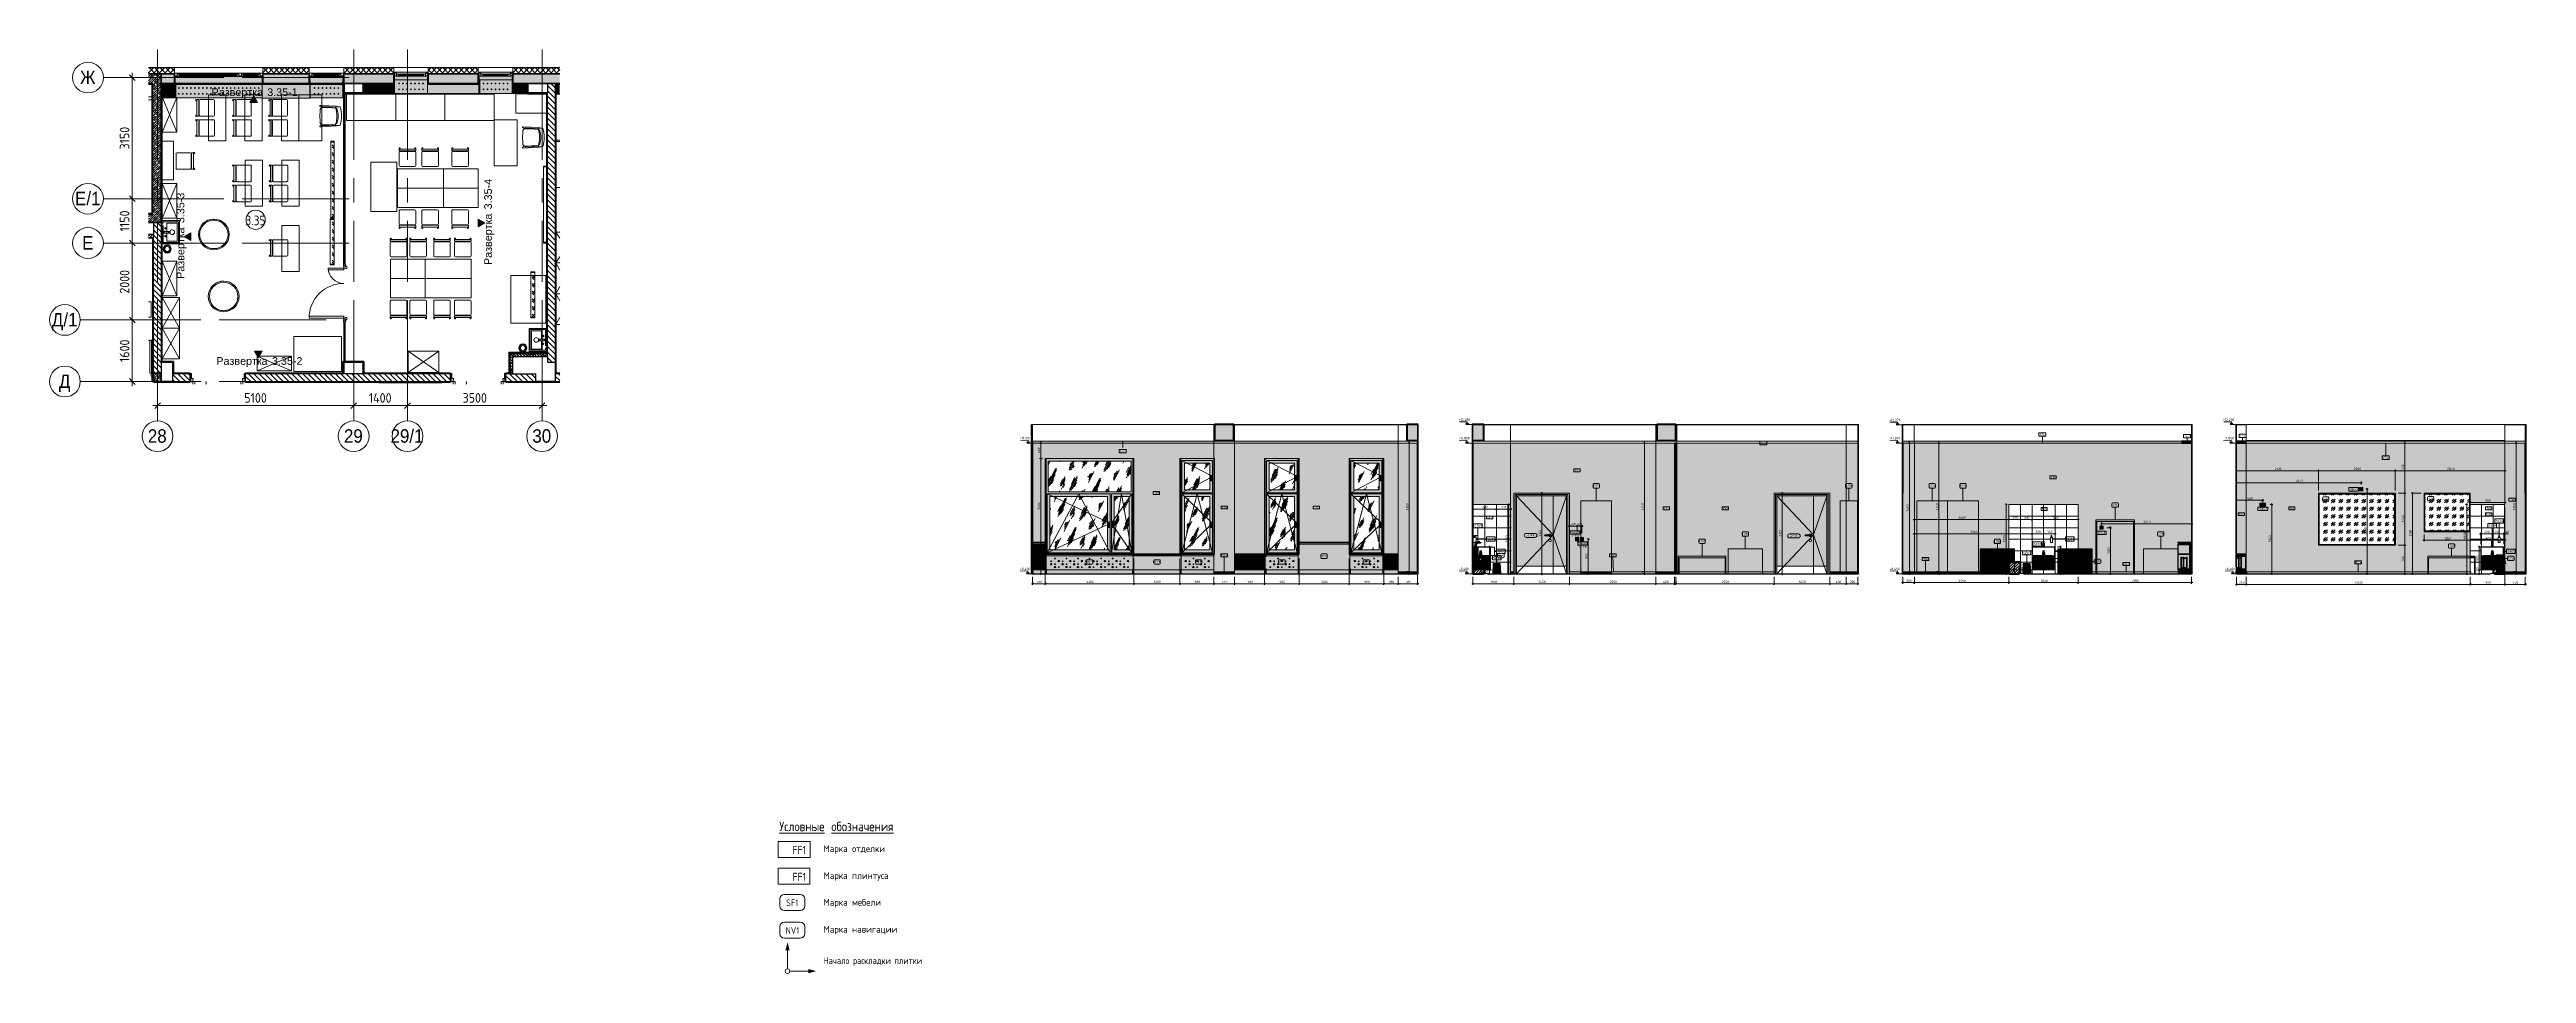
# Model space of a CAD drawing. Header units: millimetres. Extents: x 97900 to 162318, y -1987 to 22028.
import ezdxf

# ---------------------------------------------------------------- set-up
doc = ezdxf.new("R2010")
doc.units = ezdxf.units.MM
doc.linetypes.add('Осевая', pattern=[3175, 635, -476.25, 1587.5, -476.25])
for name, color, linetype, lineweight in [('0-1', 7, 'Continuous', 9), ('A-ANNO-DIMS', 7, 'Continuous', 9), ('A-ANNO-DIMS-100', 7, 'Continuous', 9), ('A-ANNO-DIMS-25', 7, 'Continuous', 9), ('A-AREA-IDEN', 7, 'Continuous', 9), ('A-CLNG', 7, 'Continuous', 9), ('A-CLNG-IDEN', 7, 'Continuous', 9), ('A-DETL', 7, 'Continuous', 9), ('A-DETL-1', 7, 'Continuous', 40), ('A-DETL-GENF', 7, 'Continuous', 9), ('A-DOOR', 7, 'Continuous', 9), ('A-DOOR-1', 7, 'Continuous', 13), ('A-DOOR-FRAM', 7, 'Continuous', 13), ('A-DOOR-FRAM-1', 7, 'Continuous', 9), ('A-DOOR-FRAM-2', 7, 'Continuous', 18), ('A-DOOR-IDEN', 7, 'Continuous', 9), ('A-FLOR', 7, 'Continuous', 9), ('A-GENM', 7, 'Continuous', 9), ('A-GENM-IDEN', 7, 'Continuous', 9), ('A-GLAZ', 7, 'Continuous', 9), ('A-GLAZ-1', 7, 'Continuous', 13), ('A-WALL', 7, 'Continuous', 9), ('A-WALL-IDEN', 7, 'Continuous', 9), ('A-WALL-PATT', 7, 'Continuous', 9), ('E-ELEC-EQPM', 7, 'Continuous', 9), ('E-ELEC-FIXT-IDEN', 7, 'Continuous', 9), ('G-ANNO-DIMS', 7, 'Continuous', 9), ('G-ANNO-DIMS-1', 7, 'Continuous', 20), ('G-ANNO-SYMB', 7, 'Continuous', 9), ('G-ANNO-TEXT', 7, 'Continuous', 9), ('I-FURN', 7, 'Continuous', 9), ('I-FURN-IDEN', 7, 'Continuous', 9), ('I-WALL', 7, 'Continuous', 9), ('M-EQPM', 7, 'Continuous', 9), ('P-SANR-FIXT', 7, 'Continuous', 9), ('P-SANR-FIXT-1', 7, 'Continuous', 13), ('P-SANR-FIXT-3', 7, 'Continuous', 18), ('P-SANR-FIXT-IDEN', 7, 'Continuous', 9), ('S-COLS', 7, 'Continuous', 9), ('Знаки', 7, 'Continuous', 9), ('Знаки-1', 7, 'Continuous', 18), ('Марки для знаков', 7, 'Continuous', 9), ('Оси', 7, 'Continuous', 9), ('Оси-1', 7, 'Continuous', 20), ('Оси-2', 7, 'Осевая', 9), ('Электрические приборы', 7, 'Continuous', 9)]:
    doc.layers.add(name, color=color, linetype=linetype, lineweight=lineweight)
for name, color, linetype, lineweight, transparency in [('0-2', 7, 'Continuous', 9, 0.7), ('I-FURN-3', 7, 'Continuous', 9, 1), ('P-SANR-FIXT-2', 7, 'Continuous', 9, 0.7)]:
    doc.layers.add(name, color=color, linetype=linetype, lineweight=lineweight, transparency=transparency)
for name, color, linetype, lineweight, true_color in [('A-CLNG-1', 7, 'Continuous', 9, 0x787878), ('A-CLNG-FNSH-1', 7, 'Continuous', 30, 0x3c3c3c), ('A-DETL-GENF-1', 1, 'Continuous', 9, 0xff0000), ('A-DETL-GENF-2', 7, 'Continuous', 9, 0xe0e0e0), ('A-FLOR-1', 7, 'Continuous', 9, 0x787878), ('A-FLOR-FNSH-1', 7, 'Continuous', 30, 0x3c3c3c), ('A-FLOR-FNSH-2', 7, 'Continuous', 40, 0x3c3c3c), ('A-WALL-1', 7, 'Continuous', 35, 0x3c3c3c), ('A-WALL-2', 7, 'Continuous', 25, 0x3c3c3c), ('A-WALL-3', 7, 'Continuous', 13, 0x3c3c3c), ('A-WALL-4', 7, 'Continuous', 40, 0x3c3c3c), ('A-WALL-5', 7, 'Continuous', 30, 0x3c3c3c), ('A-WALL-FNSH-1', 7, 'Continuous', 13, 0x3c3c3c), ('A-WALL-FNSH-2', 7, 'Continuous', 9, 0x3c3c3c), ('A-WALL-FNSH-3', 7, 'Continuous', 30, 0x3c3c3c), ('A-WALL-FNSH-4', 7, 'Continuous', 30, 0x6f6f6f), ('G-ANNO-TEXT-1', 7, 'Continuous', 9, 0x3c3c3c), ('G-ANNO-TEXT-2', 7, 'Continuous', 9, 0x008000), ('G-ANNO-TEXT-3', 1, 'Continuous', 9, 0xff0000), ('I-FURN-1', 7, 'Continuous', 9, 0xf0f0f0), ('I-FURN-10', 7, 'Continuous', 9, 0xdadada), ('I-FURN-11', 7, 'Continuous', 9, 0xdedede), ('I-FURN-12', 7, 'Continuous', 9, 0xd1d1d1), ('I-FURN-14', 7, 'Continuous', 9, 0xa1a1a1), ('I-FURN-2', 7, 'Continuous', 9, 0xaaaaaa), ('I-FURN-5', 7, 'Continuous', 9, 0xc0c0c0), ('I-FURN-7', 7, 'Continuous', 9, 0xacacac), ('I-FURN-8', 7, 'Continuous', 9, 0x9e9e9e), ('I-FURN-9', 7, 'Continuous', 9, 0x949494), ('I-WALL-1', 7, 'Continuous', 9, 0x787878), ('Розетки', 7, 'Continuous', 9, 0xff1e23)]:
    doc.layers.add(name, color=color, linetype=linetype, lineweight=lineweight, true_color=true_color)
for name, color, linetype, lineweight, true_color, transparency in [('I-FURN-13', 7, 'Continuous', 9, 0x303030, 0.7), ('I-FURN-4', 7, 'Continuous', 9, 0xfbfbfb, 0.7), ('I-FURN-6', 7, 'Continuous', 9, 0x7f7f7f, 0.7), ('M-EQPM-1', 7, 'Continuous', 9, 0xe6e6e6, 0.7)]:
    doc.layers.add(name, color=color, linetype=linetype, lineweight=lineweight, true_color=true_color, transparency=transparency)
doc.styles.add('Arial', font='arial.ttf', dxfattribs={"width": 0.9, "height": 350})
doc.styles.add('Arial_1', font='arial.ttf', dxfattribs={"height": 200})
doc.styles.add('GOST Common', font='GOST_Common.ttf', dxfattribs={"width": 0.9, "height": 250})
doc.styles.add('GOST Common_1', font='GOST_Common.ttf', dxfattribs={"height": 175})
doc.styles.add('GOST Common_2', font='GOST_Common.ttf', dxfattribs={"width": 0.9, "height": 210})
doc.styles.add('GOST Common_3', font='GOST_Common.ttf', dxfattribs={"width": 0.9, "height": 245})
doc.styles.add('GOST Common_4', font='GOST_Common.ttf', dxfattribs={"width": 0.9, "height": 175})
doc.styles.add('GOST Common_5', font='GOST_Common.ttf', dxfattribs={"height": 50})
doc.styles.add('GOST Common_6', font='GOST_Common.ttf', dxfattribs={"width": 0.9, "height": 50})
doc.styles.add('GOST Common_7', font='GOST_Common.ttf', dxfattribs={"height": 62.5})
doc.styles.add('ISOCPEUR', font='isocpeur.ttf', dxfattribs={"width": 0.9, "height": 250})
doc.styles.add('ISOCPEUR_1', font='isocpeur.ttf', dxfattribs={"width": 0.9, "height": 175})
doc.styles.add('ISOCPEUR_2', font='isocpeur.ttf', dxfattribs={"width": 0.9, "height": 62.5})
doc.dimstyles.new('ISO-2_5_0_9К_БОЛЬШОЙ', dxfattribs={"dimscale": 304.8, "dimtxt": 248.995294, "dimasz": 0.492126, "dimexe": 0.393701, "dimexo": 0.984252, "dimgap": 0, "dimtad": 1, "dimdec": 0, "dimrnd": 10, "dimzin": 0, "dimdsep": 46, "dimtxsty": 'ISOCPEUR', "dimblk1": 'OBLIQUE', "dimblk2": 'OBLIQUE', "dimsah": 1, "dimcen": 0.09, "dimdle": 0.393701, "dimazin": 0, "dimtfac": 1, "dimtdec": 4, "dimtix": 1, "dimtmove": 0, "dimatfit": 3, "dimfxl": 1, "dimtvp": 1, "dimtolj": 1, "dimtzin": 0, "dimarcsym": 2})
doc.dimstyles.new('ISO-2_5_0_9К_БОЛЬШОЙ_1', dxfattribs={"dimscale": 304.8, "dimtxt": 62.248823, "dimasz": 0.123031, "dimexe": 0.098425, "dimexo": 0.246063, "dimgap": 0, "dimtad": 1, "dimdec": 0, "dimrnd": 10, "dimzin": 0, "dimdsep": 46, "dimtxsty": 'ISOCPEUR_2', "dimblk1": 'OBLIQUE', "dimblk2": 'OBLIQUE', "dimsah": 1, "dimcen": 0.09, "dimdle": 0.098425, "dimazin": 0, "dimtfac": 1, "dimtdec": 4, "dimtix": 1, "dimtmove": 0, "dimatfit": 3, "dimfxl": 1, "dimtvp": 1, "dimtolj": 1, "dimtzin": 0, "dimarcsym": 2})
doc.dimstyles.new('ISO-2_5_0_9К_БОЛЬШОЙ_2', dxfattribs={"dimscale": 304.8, "dimtxt": 62.248823, "dimasz": 0.123031, "dimexe": 0.098425, "dimexo": 0.246063, "dimgap": 0, "dimtad": 1, "dimdec": 0, "dimrnd": 10, "dimzin": 0, "dimdsep": 46, "dimtxsty": 'ISOCPEUR_2', "dimblk1": 'OBLIQUE', "dimblk2": 'OBLIQUE', "dimsah": 1, "dimcen": 0.09, "dimdle": 0.098425, "dimazin": 0, "dimtfac": 1, "dimtdec": 4, "dimtix": 1, "dimtmove": 2, "dimatfit": 3, "dimfxl": 1, "dimtvp": 1, "dimtolj": 1, "dimtzin": 0, "dimarcsym": 2})
doc.dimstyles.new('ISO-2_5_0_9К_БОЛЬШОЙ_3', dxfattribs={"dimscale": 304.8, "dimtxt": 62.248823, "dimasz": 0.123031, "dimexe": 0.098425, "dimexo": 0.246063, "dimgap": 0, "dimtad": 1, "dimdec": 0, "dimrnd": 10, "dimzin": 0, "dimdsep": 46, "dimtxsty": 'ISOCPEUR_2', "dimblk1": 'OBLIQUE', "dimblk2": 'OBLIQUE', "dimsah": 1, "dimcen": 0.09, "dimdle": 0.098425, "dimazin": 0, "dimtfac": 1, "dimtdec": 4, "dimtix": 1, "dimtmove": 1, "dimatfit": 3, "dimfxl": 1, "dimtvp": 1, "dimtolj": 1, "dimtzin": 0, "dimarcsym": 2})
pattern_1 = [(45, (0, 0), (-57.024626, 57.024626), []), (45, (57.025, 0), (-57.024626, 57.024626), [100.806, -20.161, 3.353, -16.808])]
pattern_2 = [(135, (0, 0), (-70.71068, -70.71068), [])]
pattern_3 = [(135, (0, 0), (-75.43415, -75.43415), [106.68, -17.78, 3.556, -17.78]), (135, (0, 75.39), (-75.43415, -75.43415), []), (50, (0, 0), (127.52922, -11.15758), [13.335, -146.685]), (355, (0, 0), (-24.66966, 133.74002), [10.668, -117.348]), (100.451, (10.63, -0.93), (102.85973, 122.58178), [11.333, -124.663]), (46.184, (0, 35.56), (189.75516, -29.43036), [20.002, -220.027]), (96.636, (15.81, 33.1), (166.1822, 173.1996), [17, -186.995]), (351.184, (0, 35.56), (166.18393, 173.19757), [16.002, -176.022]), (21, (17.78, 26.67), (106.130265, -71.58603), [13.335, -146.685]), (326, (17.78, 26.67), (43.26188, 128.93175), [10.668, -117.348]), (71.451, (26.62, 20.7), (149.39198, 57.34505), [11.333, -124.663]), (37.5, (0, 0), (2.162228, 59.188357), [3.353, -112.573, 3.353, -115.773, -117.792]), (37.5, (0, 0), (2.162228, 59.188357), [-235.052, 3.353, -114.44]), (7.5, (0, 0), (46.773857, 70.126152), [3.353, -64.567, 3.353, -109.906, -44.894]), (7.5, (0, 0), (46.773857, 70.126152), [-181.178, 3.353, -41.542]), (327.5, (-39.65, 0), (94.913671, -4.010093), [3.353, -41.097, 3.353, -135.331, -184.023]), (327.5, (-39.65, 0), (94.913671, -4.010093), [-183.134, 3.353, -180.67]), (317.5, (-57.43, 0), (103.69057, 17.79882), [3.353, -54.432, 3.353, -88.748, -130.683]), (317.5, (-57.43, 0), (103.69057, 17.79882), [-149.885, 3.353, -127.33])]
pattern_4 = [(0, (0, 0), (121.92, 30.48), [10.058, -81.382, 10.058, -81.382, -487.68]), (0, (0, 0), (121.92, 30.48), [-182.88, 10.058, -172.822, 10.058, -81.382, -213.36]), (0, (0, 0), (121.92, 30.48), [-457.2, 10.058, -50.902, 10.058, -142.342]), (120, (45.72, 15.24), (-87.356454, 90.345817), [10.058, -81.382, 10.058, -81.382, -487.68]), (120, (45.72, 15.24), (-87.356454, 90.345817), [-182.88, 10.058, -172.822, 10.058, -81.382, -213.36]), (120, (45.72, 15.24), (-87.356454, 90.345817), [-457.2, 10.058, -50.902, 10.058, -142.342]), (240, (60.96, 76.2), (-34.563546, -120.825817), [10.058, -81.382, 10.058, -81.382, -487.68]), (240, (60.96, 76.2), (-34.563546, -120.825817), [-182.88, 10.058, -172.822, 10.058, -81.382, -213.36]), (240, (60.96, 76.2), (-34.563546, -120.825817), [-457.2, 10.058, -50.902, 10.058, -142.342])]
pattern_5 = [(45, (50, 50), (-200, 0), [141.42, -141.42]), (45, (100, 50), (-200, 0), [70.71, -212.132]), (45, (50, 100), (-200, 0), [70.71, -212.132])]
pattern_6 = [(45, (22647.772, 0), (-14.2559798, 14.2559798), []), (45, (22662.028, 0), (-14.2559798, 14.2559798), [25.202, -5.04, 0.8382, -4.202])]
pattern_7 = [(63.435, (63.5, 31.75), (-255.5833, 766.7475), [317.5, -190.5, 317.5, -190.5, -403.903]), (63.435, (63.5, 31.75), (-255.5833, 766.7475), [-1016, 127, -276.903]), (63.435, (47.6, 47.6), (-255.5833, 766.7475), [254, -317.5, 190.5, -190.5, -467.403]), (63.435, (47.6, 47.6), (-255.5833, 766.7475), [-952.5, 222.25, -245.153]), (63.435, (47.6, 95.25), (-255.5833, 766.7475), [190.5, -381, 127, -190.5, -530.903]), (63.435, (47.6, 95.25), (-255.5833, 766.7475), [-889, 285.75, -245.153]), (63.435, (95.25, 47.6), (-255.5833, 766.7475), [190.5, -381, 158.75, -6404.653]), (63.435, (142.9, 95.25), (-255.5833, 766.7475), [95.25, -476.25, 63.5, -6499.903]), (63.435, (63.5, 174.6), (-255.5833, 766.7475), [63.5, -476.25, 63.5, -254, -562.653]), (63.435, (63.5, 174.6), (-255.5833, 766.7475), [-857.25, 158.75, -403.903]), (63.435, (349.25, 127), (-255.5833, 766.7475), [317.5, -476.25, 381, -251.503]), (63.435, (349.25, 79.4), (-255.5833, 766.7475), [444.5, -317.5, 476.25, -188.003]), (63.435, (381, 95.25), (-255.5833, 766.7475), [508, -254, 381, -276.903]), (63.435, (428.6, 142.9), (-255.5833, 766.7475), [317.5, -444.5, 254, -403.903]), (63.435, (381, 238.1), (-255.5833, 766.7475), [158.75, -635, 190.5, -435.653]), (63.435, (476.25, 190.5), (-255.5833, 766.7475), [127, -635, 127, -530.903])]
pattern_8 = [(0, (22647.772, 0), (30.48, 7.62), [2.515, -20.345, 2.515, -20.345, -121.92]), (0, (22647.772, 0), (30.48, 7.62), [-45.72, 2.515, -43.205, 2.515, -20.345, -53.34]), (0, (22647.772, 0), (30.48, 7.62), [-114.3, 2.515, -12.725, 2.515, -35.585]), (120, (22659.202, 3.81), (-21.8391136, 22.5864543), [2.515, -20.345, 2.515, -20.345, -121.92]), (120, (22659.202, 3.81), (-21.8391136, 22.5864543), [-45.72, 2.515, -43.205, 2.515, -20.345, -53.34]), (120, (22659.202, 3.81), (-21.8391136, 22.5864543), [-114.3, 2.515, -12.725, 2.515, -35.585]), (240, (22663.012, 19.05), (-8.6408864, -30.2064543), [2.515, -20.345, 2.515, -20.345, -121.92]), (240, (22663.012, 19.05), (-8.6408864, -30.2064543), [-45.72, 2.515, -43.205, 2.515, -20.345, -53.34]), (240, (22663.012, 19.05), (-8.6408864, -30.2064543), [-114.3, 2.515, -12.725, 2.515, -35.585])]
pattern_9 = [(0, (245517.029, 0), (30.48, 7.62), [2.515, -20.345, 2.515, -20.345, -121.92]), (0, (245517.029, 0), (30.48, 7.62), [-45.72, 2.515, -43.205, 2.515, -20.345, -53.34]), (0, (245517.029, 0), (30.48, 7.62), [-114.3, 2.515, -12.725, 2.515, -35.585]), (120, (245528.459, 3.81), (-21.8391136, 22.5864543), [2.515, -20.345, 2.515, -20.345, -121.92]), (120, (245528.459, 3.81), (-21.8391136, 22.5864543), [-45.72, 2.515, -43.205, 2.515, -20.345, -53.34]), (120, (245528.459, 3.81), (-21.8391136, 22.5864543), [-114.3, 2.515, -12.725, 2.515, -35.585]), (240, (245532.269, 19.05), (-8.6408864, -30.2064543), [2.515, -20.345, 2.515, -20.345, -121.92]), (240, (245532.269, 19.05), (-8.6408864, -30.2064543), [-45.72, 2.515, -43.205, 2.515, -20.345, -53.34]), (240, (245532.269, 19.05), (-8.6408864, -30.2064543), [-114.3, 2.515, -12.725, 2.515, -35.585])]
pattern_10 = [(90, (135528.3, 8400), (-300, 2e-14), []), (180, (135528.3, 8400), (-4e-14, -300), [])]
pattern_11 = [(0, (146738.468, 0), (30.48, 7.62), [2.515, -20.345, 2.515, -20.345, -121.92]), (0, (146738.468, 0), (30.48, 7.62), [-45.72, 2.515, -43.205, 2.515, -20.345, -53.34]), (0, (146738.468, 0), (30.48, 7.62), [-114.3, 2.515, -12.725, 2.515, -35.585]), (120, (146749.898, 3.81), (-21.8391136, 22.5864543), [2.515, -20.345, 2.515, -20.345, -121.92]), (120, (146749.898, 3.81), (-21.8391136, 22.5864543), [-45.72, 2.515, -43.205, 2.515, -20.345, -53.34]), (120, (146749.898, 3.81), (-21.8391136, 22.5864543), [-114.3, 2.515, -12.725, 2.515, -35.585]), (240, (146753.708, 19.05), (-8.6408864, -30.2064543), [2.515, -20.345, 2.515, -20.345, -121.92]), (240, (146753.708, 19.05), (-8.6408864, -30.2064543), [-45.72, 2.515, -43.205, 2.515, -20.345, -53.34]), (240, (146753.708, 19.05), (-8.6408864, -30.2064543), [-114.3, 2.515, -12.725, 2.515, -35.585])]
pattern_12 = [(45, (146738.47, 0), (-35.35534, 35.35534), [])]
pattern_13 = [(0, (156961.216, 0), (30.48, 7.62), [2.515, -20.345, 2.515, -20.345, -121.92]), (0, (156961.216, 0), (30.48, 7.62), [-45.72, 2.515, -43.205, 2.515, -20.345, -53.34]), (0, (156961.216, 0), (30.48, 7.62), [-114.3, 2.515, -12.725, 2.515, -35.585]), (120, (156972.646, 3.81), (-21.8391136, 22.5864543), [2.515, -20.345, 2.515, -20.345, -121.92]), (120, (156972.646, 3.81), (-21.8391136, 22.5864543), [-45.72, 2.515, -43.205, 2.515, -20.345, -53.34]), (120, (156972.646, 3.81), (-21.8391136, 22.5864543), [-114.3, 2.515, -12.725, 2.515, -35.585]), (240, (156976.456, 19.05), (-8.6408864, -30.2064543), [2.515, -20.345, 2.515, -20.345, -121.92]), (240, (156976.456, 19.05), (-8.6408864, -30.2064543), [-45.72, 2.515, -43.205, 2.515, -20.345, -53.34]), (240, (156976.456, 19.05), (-8.6408864, -30.2064543), [-114.3, 2.515, -12.725, 2.515, -35.585])]
pattern_14 = [(45, (156961.216, 0), (-35.35534, 35.35534), [])]

msp = doc.modelspace()

# ---------------------------------------------------------------- texts
at = {"layer": 'A-AREA-IDEN', "insert": (102994.8, 17712.3), "char_height": 250, "width": 663.797, "attachment_point": 1, "style": 'GOST Common'}
msp.add_mtext('3.35', dxfattribs=at)
at = {"layer": 'A-CLNG-IDEN', "char_height": 50, "attachment_point": 1, "style": 'GOST Common_5'}
for s, insert, width in [('CF4', (125752.6, 11612.4), 138.291), ('CF4', (142412, 11822.6), 138.291), ('CF4', (149669.6, 12043.4), 138.291), ('CF2', (153435.9, 12003.4), 132.278), ('CF4', (158599.5, 11442.3), 138.291)]:
    msp.add_mtext(s, dxfattribs=dict(at, insert=insert, width=width))
at = {"layer": 'A-DOOR-IDEN', "char_height": 50, "attachment_point": 1, "style": 'GOST Common_5'}
for s, insert, width in [('\\fGOST Common|b0|i0|c204|p34|;Д', (136318.8, 9430), 56.118), ('-6(', (136365.1, 9430), 112.236), ('\\fGOST Common|b0|i0|c204|p34|;л', (136457.7, 9430), 42.089), ('\\fGOST Common|b0|i0|c204|p34|;)', (136492.5, 9430), 24.051), ('\\fGOST Common|b0|i0|c204|p34|;Д', (143169.2, 9416.5), 56.118), ('-6(', (143215.5, 9416.5), 112.236), ('\\fGOST Common|b0|i0|c204|p34|;л', (143308.1, 9416.5), 42.089), ('\\fGOST Common|b0|i0|c204|p34|;)', (143342.8, 9416.5), 24.051)]:
    msp.add_mtext(s, dxfattribs=dict(at, insert=insert, width=width))
at = {"layer": 'A-GENM-IDEN', "char_height": 50, "attachment_point": 1, "style": 'GOST Common_5'}
for s, insert, width in [('ПЛ', (128369.7, 8902.8), 98.207), ('-4', (128450.8, 8902.8), 94.198), ('ПЛ', (138475.3, 8902.8), 98.207), ('-4', (138556.3, 8902.8), 94.198), ('ПЛ', (146614.7, 8808), 98.207), ('-4', (146695.7, 8808), 94.198), ('ПЛ', (151826.9, 8677.1), 98.207), ('-4', (151907.9, 8677.1), 94.198), ('ПЛ', (157865.4, 8722), 98.207), ('-4', (157946.4, 8722), 94.198)]:
    msp.add_mtext(s, dxfattribs=dict(at, insert=insert, width=width))
at = {"layer": 'A-WALL-IDEN', "char_height": 50, "attachment_point": 1, "style": 'GOST Common_6'}
for s, insert, width in [('FK1', (137580.5, 11112.3), 111.835), ('FK1', (126643.6, 10525.5), 111.835), ('FK1', (149958, 10930.1), 111.835), ('FK1', (161898.8, 10350), 111.835), ('FK1', (128407.7, 10149.5), 111.835), ('FK1', (130802.2, 10149.5), 111.835), ('FK16', (135293.5, 9888.5), 151.519), ('FK1', (139903.7, 10124.5), 111.835), ('FK1', (141434.8, 10124.5), 111.835), ('FK16', (149713.2, 10109.9), 151.519), ('FK1', (154858.4, 9975.8), 111.835), ('FK1', (156170.8, 10124.5), 111.835), ('FK16', (161271.3, 9971.2), 151.519), ('FK1', (161288.1, 10124.5), 111.835)]:
    msp.add_mtext(s, dxfattribs=dict(at, insert=insert, width=width))
at = {"layer": 'E-ELEC-FIXT-IDEN', "attachment_point": 1}
for s, insert, char_height, width, style in [('SK-1', (157737.7, 10628.1), 62.5, 212.447, 'GOST Common_7'), ('SK-1', (155375.4, 10120.8), 62.5, 212.447, 'GOST Common_7'), ('SWA03', (137440.7, 9502.9), 62.5, 320.675, 'GOST Common_7'), ('h=900', (137486, 9412.6), 50, 220.464, 'GOST Common_5'), ('SWA01', (137649.3, 9218), 62.5, 304.641, 'GOST Common_7'), ('h=900', (137688, 9127.8), 50, 220.464, 'GOST Common_5'), ('SK-1', (151169.9, 9494.9), 62.5, 212.447, 'GOST Common_7')]:
    msp.add_mtext(s, dxfattribs=dict(at, insert=insert, char_height=char_height, width=width, style=style))
at = {"layer": 'G-ANNO-SYMB', "char_height": 200, "attachment_point": 1, "style": 'Arial_1'}
for s, insert, width in [('Развертка', (102115, 21020.1), 1659.493), (' 3.35-1', (103484.3, 21020.1), 1074.261), ('Развертка', (102237.7, 14033.2), 1659.493), (' 3.35-2', (103607, 14033.2), 1074.261)]:
    msp.add_mtext(s, dxfattribs=dict(at, insert=insert, width=width))
at = {"layer": 'G-ANNO-SYMB', "char_height": 200, "attachment_point": 1, "rotation": 90, "style": 'Arial_1'}
for s, insert, width in [(' 3.35-3', (101207.3, 17438.1), 1074.261), (' 3.35-4', (109204.9, 17797), 1074.261), ('Развертка', (101207.3, 16068.8), 1659.493), ('Развертка', (109204.9, 16427.8), 1659.493)]:
    msp.add_mtext(s, dxfattribs=dict(at, insert=insert, width=width))
at = {"layer": 'G-ANNO-TEXT', "attachment_point": 1}
for s, insert, char_height, width, style in [('\\LУсловные', (116879.9, 1955.6), 245, 1550.544, 'GOST Common_3'), ('\\L\\fGOST Common|b0|i0|c204|p34|;\\W.9;\\L ', (118159.2, 1955.6), 245, 90.911, 'GOST Common_3'), ('\\Lобозначения', (118234.3, 1955.6), 245, 2111.164, 'GOST Common_3'), ('Начало', (118028.6, -1567.6), 175, 863.658, 'GOST Common_4'), ('\\fGOST Common|b0|i0|c204|p34|;\\W.9; ', (118741.2, -1567.6), 175, 65.658, 'GOST Common_4'), ('раскладки', (118795.4, -1567.6), 175, 1237.405, 'GOST Common_4'), ('\\fGOST Common|b0|i0|c204|p34|;\\W.9; ', (119816.3, -1567.6), 175, 65.658, 'GOST Common_4'), ('плитки', (119870.5, -1567.6), 175, 853.557, 'GOST Common_4')]:
    msp.add_mtext(s, dxfattribs=dict(at, insert=insert, char_height=char_height, width=width, style=style))
at = {"layer": 'G-ANNO-TEXT-1', "attachment_point": 1}
for s, insert, char_height, width, style in [('   FF1   ', (116879.9, 1327.3), 210, 929.316, 'GOST Common_2'), ('Марка', (118028.6, 1343.2), 175, 830.548, 'GOST Common_1'), ('\\fGOST Common|b0|i0|c204|p34|; ', (118713.9, 1343.2), 175, 72.954, 'GOST Common_1'), ('отделки', (118774.1, 1343.2), 175, 1099.915, 'GOST Common_1'), ('Марка', (118028.6, 643.2), 175, 830.548, 'GOST Common_1'), ('\\fGOST Common|b0|i0|c204|p34|; ', (118713.9, 643.2), 175, 72.954, 'GOST Common_1'), ('плинтуса', (118774.1, 643.2), 175, 1245.822, 'GOST Common_1'), ('Марка', (118028.6, -50.9), 175, 830.548, 'GOST Common_1'), ('\\fGOST Common|b0|i0|c204|p34|; ', (118713.9, -50.9), 175, 72.954, 'GOST Common_1'), ('мебели', (118774.1, -50.9), 175, 925.949, 'GOST Common_1'), ('Марка', (118028.6, -750.9), 175, 830.548, 'GOST Common_1'), ('\\fGOST Common|b0|i0|c204|p34|; ', (118713.9, -750.9), 175, 72.954, 'GOST Common_1'), ('навигации', (118774.1, -750.9), 175, 1414.177, 'GOST Common_1')]:
    msp.add_mtext(s, dxfattribs=dict(at, insert=insert, char_height=char_height, width=width, style=style))
at = {"layer": 'G-ANNO-TEXT-2', "char_height": 175, "attachment_point": 1, "style": 'ISOCPEUR_1'}
for s, insert, width in [('SF1', (117057.3, -63.7), 383.848), ('NV1', (117043.5, -782), 419.202)]:
    msp.add_mtext(s, dxfattribs=dict(at, insert=insert, width=width))
at = {"layer": 'G-ANNO-TEXT-3', "insert": (116879.9, 627.3), "char_height": 210, "width": 929.316, "attachment_point": 1, "style": 'GOST Common_2'}
msp.add_mtext('   FF1   ', dxfattribs=at)
at = {"layer": 'I-FURN-IDEN', "char_height": 50, "attachment_point": 1, "style": 'GOST Common_5'}
for s, insert, width in [('1,255', (138046.4, 10714.7), 184.388), ('1,254', (144611.7, 10714.7), 190.401), ('1,254', (146781.5, 10714.7), 190.401), ('1,254', (147581.5, 10714.7), 190.401), ('4,30', (157028.4, 10368.3), 158.333), ('1,21', (159773.2, 10378.3), 126.266), ('1,76', (151559.7, 10214.7), 140.295), ('1,146', (140801.1, 9274.7), 176.371), ('1,286', (141923.4, 9464.7), 184.388), ('1,286', (148477.8, 9270.7), 184.388), ('1,286', (152727.8, 9464.7), 184.388), ('1,146', (160294.9, 9152.1), 176.371), ('1,250', (135564.3, 8901.8), 184.388), ('1,250', (150337.2, 8826.8), 184.388), ('1,286', (151083.4, 8751.8), 184.388), ('1,250', (161833.4, 8826.8), 184.388)]:
    msp.add_mtext(s, dxfattribs=dict(at, insert=insert, width=width))
at = {"layer": 'P-SANR-FIXT-IDEN', "char_height": 62.5, "attachment_point": 1, "style": 'GOST Common_7'}
for s, insert, width in [('SE05', (134959.5, 9674.2), 222.468), ('SE05', (161341.2, 9678), 222.468), ('SE04', (161519.6, 9801.6), 228.481), ('SE04', (135294.4, 9334.4), 228.481), ('SE05', (149506.7, 9199.7), 222.468), ('SE04', (150354.4, 9334.4), 228.481), ('SE07', (135451.5, 8846.2), 222.468), ('SE09', (135556.2, 9009.6), 222.468), ('SE07', (149233.5, 8972.4), 222.468), ('SE03', (149671.5, 8583.9), 222.468), ('SE09', (150351.7, 9010.4), 222.468), ('SE07', (161550.6, 8864.8), 222.468), ('SE09', (161825.3, 9009.6), 222.468)]:
    msp.add_mtext(s, dxfattribs=dict(at, insert=insert, width=width))
at = {"layer": 'Марки для знаков', "char_height": 50, "attachment_point": 1, "style": 'GOST Common_5'}
for s, insert, width in [('\\fGOST Common|b0|i0|c204|p34|;М', (124883.9, 8736.8), 56.118), ('7.1', (124930.2, 8736.8), 92.194), ('\\fGOST Common|b0|i0|c204|p34|;М', (126593.5, 8736.8), 56.118), ('3.2.14', (126639.8, 8736.8), 202.426), ('\\fGOST Common|b0|i0|c204|p34|;М', (127727.4, 8736.8), 56.118), ('1.1', (127773.7, 8736.8), 78.165), ('\\fGOST Common|b0|i0|c204|p34|;М', (129027.8, 8711.8), 56.118), ('3.2.9', (129074.1, 8711.8), 166.35), ('\\fGOST Common|b0|i0|c204|p34|;М', (129889.2, 8736.8), 56.118), ('1.1', (129935.5, 8736.8), 78.165), ('\\fGOST Common|b0|i0|c204|p34|;М', (130958.8, 8886.8), 56.118), ('3.29', (131005.1, 8886.8), 148.312), ('\\fGOST Common|b0|i0|c204|p34|;М', (132087.7, 8736.8), 56.118), ('1.1', (132134, 8736.8), 78.165), ('\\fGOST Common|b0|i0|c204|p34|;М', (132670.1, 8736.8), 56.118), ('3.2.13', (132716.4, 8736.8), 194.409)]:
    msp.add_mtext(s, dxfattribs=dict(at, insert=insert, width=width))
at = {"layer": 'Оси', "char_height": 350, "attachment_point": 1, "style": 'Arial'}
for s, insert, width in [('\\fArial|b0|i0|c204|p34|;\\W.9;Ж', (98691.3, 21481), 497.848), ('\\fArial|b0|i0|c204|p34|;\\W.9;Е', (98560.4, 18331), 360.759), ('/1', (98858.1, 18331), 454.557), ('\\fArial|b0|i0|c204|p34|;\\W.9;Е', (98747.6, 17181), 360.759), ('\\fArial|b0|i0|c204|p34|;\\W.9;Д', (97957.2, 15181), 367.975), ('/1', (98260.9, 15181), 454.557), ('\\fArial|b0|i0|c204|p34|;\\W.9;Д', (98144.9, 13581), 367.975), ('28', (100457.4, 12158.9), 606.076), ('29', (105557.4, 12158.9), 606.076), ('29/1', (106769.7, 12158.9), 1060.633), ('30', (110457.4, 12158.9), 606.076)]:
    msp.add_mtext(s, dxfattribs=dict(at, insert=insert, width=width))

# ---------------------------------------------------------------- blocks, each defined once
blk = doc.blocks.new('120_Окно_СКБ_1Ст - 120_Окно_СКБ_1Ст 900х2500_h_ с форточкой-22876038-План разверток пом_3_35_ Этаж 3')
at = {"layer": 'A-GLAZ'}
for p, q in [((-432, -57), (-450, -57)), ((-330, -107), (330, -107)), ((330, -117), (-330, -117)), ((450, -57), (428, -57)), ((428, -127), (450, -127))]:
    blk.add_line(p, q, dxfattribs=at)
at = {"layer": 'A-GLAZ-1'}
for p, q in [((-450, -127), (-450, -57)), ((-450, -57), (-380, -57)), ((-380, -127), (-450, -127)), ((-380, -127), (-400, -127)), ((-400, -127), (-400, -137)), ((-400, -137), (400, -137)), ((400, -137), (-400, -137)), ((-380, -57), (-380, -127)), ((380, -87), (-380, -87)), ((-380, -87), (-380, -127)), ((-330, -137), (-330, -87)), ((330, -137), (330, -87)), ((380, -127), (380, -57)), ((380, -57), (450, -57)), ((380, -127), (380, -87)), ((450, -127), (380, -127)), ((400, -127), (380, -127)), ((400, -137), (400, -127)), ((450, -57), (450, -127))]:
    blk.add_line(p, q, dxfattribs=at)
blk = doc.blocks.new('120_Окно_СКБ_1Ст - 120_Окно_СКБ_1Ст 900х2500_h_ с форточкой-V1-План разверток пом_3_35_ Этаж 3')
at = {"layer": 'A-GLAZ'}
for p, q in [((-430, -57), (-450, -57)), ((-330, -107), (330, -107)), ((330, -117), (-330, -117)), ((450, -57), (430, -57)), ((430, -127), (450, -127))]:
    blk.add_line(p, q, dxfattribs=at)
at = {"layer": 'A-GLAZ-1'}
for p, q in [((-450, -127), (-450, -57)), ((-450, -57), (-380, -57)), ((-380, -127), (-450, -127)), ((-380, -127), (-400, -127)), ((-400, -127), (-400, -137)), ((-400, -137), (400, -137)), ((400, -137), (-400, -137)), ((-380, -57), (-380, -127)), ((380, -87), (-380, -87)), ((-380, -87), (-380, -127)), ((-330, -137), (-330, -87)), ((330, -137), (330, -87)), ((380, -127), (380, -57)), ((380, -57), (450, -57)), ((380, -127), (380, -87)), ((450, -127), (380, -127)), ((400, -127), (380, -127)), ((400, -137), (400, -127)), ((450, -57), (450, -127))]:
    blk.add_line(p, q, dxfattribs=at)
blk = doc.blocks.new('120_Окно_СКБ_1Ст - 120_Окно_СКБ_1Ст 900х2500_h_ с форточкой-V2-План разверток пом_3_35_ Этаж 3')
at = {"layer": 'A-GLAZ'}
for p, q in [((450, -57), (-450, -57)), ((-430, -127), (-400, -127)), ((-330, -107), (330, -107)), ((330, -117), (-330, -117)), ((400, -127), (450, -127))]:
    blk.add_line(p, q, dxfattribs=at)
at = {"layer": 'A-GLAZ-1'}
for p, q in [((-450, -127), (-450, -57)), ((-450, -57), (-380, -57)), ((-380, -127), (-450, -127)), ((-380, -127), (-400, -127)), ((-400, -127), (-400, -137)), ((-400, -137), (400, -137)), ((400, -137), (-400, -137)), ((-380, -57), (-380, -127)), ((380, -87), (-380, -87)), ((-380, -87), (-380, -127)), ((-330, -137), (-330, -87)), ((330, -137), (330, -87)), ((380, -127), (380, -57)), ((380, -57), (450, -57)), ((380, -127), (380, -87)), ((450, -127), (380, -127)), ((400, -127), (380, -127)), ((400, -137), (400, -127)), ((450, -57), (450, -127))]:
    blk.add_line(p, q, dxfattribs=at)
blk = doc.blocks.new('120_Окно_СКБ_2Ст_Фрамуга сверху - 120_Окно_СКБ_2Ст_2300х2500_h_ ДОО-19727959-План разверток пом_3_35_ Этаж 3')
at = {"layer": 'A-GLAZ'}
for p, q in [((1150, -57), (-1150, -57)), ((-1130, -127), (-1100, -127)), ((-1080, -57), (1080, -57)), ((-1030, -107), (470, -107)), ((470, -117), (-1030, -117)), ((540, -127), (570, -127)), ((540, -127), (570, -127)), ((640, -107), (1030, -107)), ((1030, -117), (640, -117)), ((1100, -127), (1150, -127))]:
    blk.add_line(p, q, dxfattribs=at)
at = {"layer": 'A-GLAZ-1'}
for p, q in [((-1150, -127), (-1150, -57)), ((-1150, -57), (-1080, -57)), ((-1080, -127), (-1150, -127)), ((-1080, -127), (-1100, -127)), ((-1100, -127), (-1100, -137)), ((-1100, -137), (540, -137)), ((540, -137), (-1100, -137)), ((-1080, -57), (-1080, -127)), ((520, -87), (-1080, -87)), ((-1080, -87), (-1080, -127)), ((-1030, -137), (-1030, -87)), ((470, -137), (470, -87)), ((520, -127), (520, -57)), ((520, -57), (590, -57)), ((520, -127), (520, -87)), ((590, -127), (520, -127)), ((540, -127), (520, -127)), ((540, -137), (540, -127)), ((590, -127), (570, -127)), ((570, -127), (570, -137)), ((570, -137), (1100, -137)), ((1100, -137), (570, -137)), ((590, -57), (590, -127)), ((1080, -87), (590, -87)), ((590, -87), (590, -127)), ((640, -137), (640, -87)), ((1030, -137), (1030, -87)), ((1080, -127), (1080, -57)), ((1080, -57), (1150, -57)), ((1080, -127), (1080, -87)), ((1150, -127), (1080, -127)), ((1100, -127), (1080, -127)), ((1100, -137), (1100, -127)), ((1150, -57), (1150, -127))]:
    blk.add_line(p, q, dxfattribs=at)
blk = doc.blocks.new('110_Дверь_СКБ_1Ст_Внутренняя1 - Д-8_п_ 950x2100h_охрана 2-32352576-План разверток пом_3_35_ Этаж 3')
at = {"layer": 'A-DOOR'}
h = blk.add_hatch(dxfattribs=at)
h.set_pattern_fill('FP_5', color=256, style=0, pattern_type=2)
h.set_pattern_definition([(135, (1826.41, 174.685), (-14.14214, -14.14214), []), (225, (1826.41, 174.685), (14.14214, -14.14214), [])])
h.paths.add_polyline_path([(487.5, -110), (487.5, 110), (462.5, 110), (462.5, -110)])
blk.add_arc((437.5, 110), 850, 90, 95.011403, dxfattribs=at)
at = {"layer": 'A-DOOR-1'}
for p, q in [((437.5, 960), (397.5, 960)), ((397.5, 960), (397.5, 110)), ((437.5, 110), (437.5, 960)), ((397.5, 110), (437.5, 110))]:
    blk.add_line(p, q, dxfattribs=at)
at = {"layer": 'A-DOOR-FRAM'}
for p, q in [((437.5, 70), (427.5, 70)), ((427.5, 70), (427.5, 30)), ((427.5, 30), (462.5, 30)), ((437.5, 110), (437.5, 70)), ((462.5, 110), (437.5, 110)), ((517.5, 118), (447.5, 118)), ((447.5, 118), (447.5, 110)), ((462.5, 110), (447.5, 110)), ((447.5, 110), (447.5, 109)), ((447.5, 110), (517.5, 110)), ((447.5, 109), (462.5, 109)), ((462.5, 30), (447.5, 30)), ((447.5, 30), (447.5, -110)), ((462.5, 30), (462.5, 110)), ((487.5, 110), (462.5, 110)), ((462.5, 110), (462.5, -110)), ((462.5, 109), (462.5, 110)), ((462.5, -110), (462.5, 30)), ((487.5, -110), (487.5, 110)), ((517.5, 110), (517.5, 118)), ((447.5, -110), (462.5, -110)), ((517.5, -110), (447.5, -110)), ((447.5, -110), (447.5, -118)), ((447.5, -118), (517.5, -118)), ((462.5, -110), (487.5, -110)), ((517.5, -118), (517.5, -110))]:
    blk.add_line(p, q, dxfattribs=at)
blk = doc.blocks.new('110_Дверь_СКБ_2Ст - Д-6_л__ ДОО_Дв_1450x2100h_Дверь из раздевальной в коридор-32357677-План разверток пом_3_35_ Этаж 3')
at = {"layer": 'A-DOOR'}
h = blk.add_hatch(dxfattribs=at)
h.set_pattern_fill('FP_6', color=256, style=0, pattern_type=2)
h.set_pattern_definition([(135, (1576.41, 164.685), (-14.14214, -14.14214), []), (225, (1576.41, 164.685), (14.14214, -14.14214), [])])
h.paths.add_polyline_path([(737, 100), (712, 100), (712, -100), (737, -100)])
at = {"layer": 'A-DOOR-FRAM-1'}
h = blk.add_hatch(dxfattribs=at)
h.set_pattern_fill('FP_7', color=256, style=0, pattern_type=2)
h.set_pattern_definition([(45, (-546.384, 164.685), (-14.1421, 14.1421), []), (135, (-546.384, 164.685), (-14.1421, -14.1421), [])])
h.paths.add_polyline_path([(-713, 100), (-713, -100), (-688, -100), (-688, 100)])
at = {"layer": 'A-DOOR'}
for centre, radius, start, end in [((-638, 100), 950, 0, 4.07542), ((662, 100), 350, 168.87658, 180)]:
    blk.add_arc(centre, radius, start, end, dxfattribs=at)
at = {"layer": 'A-DOOR-1'}
for p, q in [((-638, 167), (-638, 100)), ((-638, 100), (-588, 100)), ((-588, 100), (-588, 167)), ((612, 167), (612, 100)), ((612, 100), (662, 100)), ((662, 100), (662, 167))]:
    blk.add_line(p, q, dxfattribs=at)
at = {"layer": 'A-DOOR-FRAM'}
for p, q in [((-672, 108), (-742, 108)), ((-742, 108), (-742, 100)), ((-742, 100), (-672, 100)), ((-688, 100), (-713, 100)), ((-713, 100), (-713, -100)), ((-638, 100), (-688, 100)), ((-688, 100), (-688, 20)), ((-688, 20), (-628, 20)), ((-688, -100), (-688, 100)), ((-672, 20), (-688, 20)), ((-688, 20), (-688, -100)), ((-672, 100), (-672, 108)), ((-672, -100), (-672, 20)), ((-638, 50), (-638, 100)), ((-628, 50), (-638, 50)), ((-628, 20), (-628, 50)), ((662, 50), (652, 50)), ((652, 50), (652, 20)), ((652, 20), (712, 20)), ((662, 100), (662, 50)), ((712, 100), (662, 100)), ((768, 108), (698, 108)), ((698, 108), (698, 100)), ((698, 100), (768, 100)), ((712, 20), (698, 20)), ((698, 20), (698, -100)), ((712, 20), (712, 100)), ((737, 100), (712, 100)), ((712, 100), (712, -100)), ((712, -100), (712, 20)), ((737, -100), (737, 100)), ((768, 100), (768, 108)), ((-672, -100), (-742, -100)), ((-742, -100), (-742, -108)), ((-742, -108), (-672, -108)), ((-713, -100), (-688, -100)), ((-688, -100), (-672, -100)), ((-672, -108), (-672, -100)), ((698, -100), (712, -100)), ((768, -100), (698, -100)), ((698, -100), (698, -108)), ((698, -108), (768, -108)), ((712, -100), (737, -100)), ((768, -108), (768, -100))]:
    blk.add_line(p, q, dxfattribs=at)
blk = doc.blocks.new('110_Дверь_СКБ_2Ст - Д-5_п_ Из игровой в коридор-32357676-План разверток пом_3_35_ Этаж 3')
at = {"layer": 'A-DOOR'}
for centre, radius, start, end in [((-638, 20), 900, 0, 90), ((662, 20), 400, 90, 180)]:
    blk.add_arc(centre, radius, start, end, dxfattribs=at)
at = {"layer": 'A-DOOR-1'}
for p, q in [((-638, 920), (-638, 20)), ((-588, 920), (-638, 920)), ((-588, 20), (-588, 920)), ((-638, 20), (-588, 20)), ((662, 420), (612, 420)), ((612, 420), (612, 20)), ((612, 20), (662, 20)), ((662, 20), (662, 420))]:
    blk.add_line(p, q, dxfattribs=at)
at = {"layer": 'A-DOOR-FRAM'}
for p, q in [((-672, 28), (-742, 28)), ((-742, 28), (-742, 20)), ((-742, 20), (-672, 20)), ((-638, 20), (-688, 20)), ((-688, 20), (-688, -60)), ((-672, 20), (-672, 28)), ((-638, -30), (-638, 20)), ((662, 20), (662, -30)), ((712, 20), (662, 20)), ((768, 28), (698, 28)), ((698, 28), (698, 20)), ((698, 20), (768, 20)), ((712, -60), (712, 20)), ((768, 20), (768, 28)), ((-672, -20), (-742, -20)), ((-742, -20), (-742, -28)), ((-742, -28), (-672, -28)), ((-688, -60), (-628, -60)), ((-672, -19), (-688, -19)), ((-688, -19), (-688, -20)), ((-688, -20), (-672, -20)), ((-672, -20), (-672, -19)), ((-672, -28), (-672, -20)), ((-628, -30), (-638, -30)), ((-628, -60), (-628, -30)), ((662, -30), (652, -30)), ((652, -30), (652, -60)), ((652, -60), (712, -60)), ((712, -19), (698, -19)), ((698, -19), (698, -20)), ((698, -20), (712, -20)), ((768, -20), (698, -20)), ((698, -20), (698, -28)), ((698, -28), (768, -28)), ((712, -20), (712, -19)), ((768, -28), (768, -20))]:
    blk.add_line(p, q, dxfattribs=at)
blk = doc.blocks.new('SND_2D_Раковина - 500x400 без поручня-18611701-План разверток пом_3_35_ Этаж 3')
at = {"layer": 'P-SANR-FIXT'}
for p, q in [((-250, 152), (-250, 128)), ((-250, 128), (-250, 152)), ((-70, 150), (-25, 150)), ((-70, 135), (-70, 150)), ((-25, 135), (-70, 135)), ((-25, 151), (-25, 128)), ((25, 128), (25, 151)), ((70, 150), (25, 150)), ((25, 135), (70, 135)), ((70, 135), (70, 150)), ((250, 128), (250, 152)), ((250, 152), (250, 128))]:
    blk.add_line(p, q, dxfattribs=at)
blk = doc.blocks.new('Стол базовый прямоугольный - 1_2-25479526-План разверток пом_3_35_ Этаж 3')
at = {"layer": 'I-FURN-1'}
for p, q in [((-600, -203), (-600, -300)), ((-600, -300), (600, -300)), ((600, -300), (600, -203))]:
    blk.add_line(p, q, dxfattribs=at)
blk = doc.blocks.new('Шкаф параметрический - 1_256-26529813-План разверток пом_3_35_ Этаж 3')
at = {"layer": 'I-FURN-1'}
for p, q in [((0, 450), (185, 346)), ((800, 450), (0, 450)), ((0, 450), (0, 346)), ((0, 346), (0, 445)), ((615, 346), (800, 450)), ((800, 346), (800, 450)), ((800, 445), (800, 346))]:
    blk.add_line(p, q, dxfattribs=at)
blk = doc.blocks.new('Шкаф параметрический - 1_254-26529812-План разверток пом_3_35_ Этаж 3')
at = {"layer": 'I-FURN-1'}
for p, q in [((0, 450), (185, 346)), ((800, 450), (0, 450)), ((0, 450), (0, 346)), ((0, 346), (0, 445)), ((615, 346), (800, 450)), ((800, 346), (800, 450)), ((800, 445), (800, 346))]:
    blk.add_line(p, q, dxfattribs=at)
blk = doc.blocks.new('Шкаф параметрический - 1_125-26529807-План разверток пом_3_35_ Этаж 3')
at = {"layer": 'I-FURN-1'}
for p, q in [((0, 495), (159, 396)), ((0, 495), (0, 396)), ((0, 396), (0, 495)), ((0, 495), (800, 495)), ((641, 396), (800, 495)), ((800, 396), (800, 495)), ((800, 495), (800, 396))]:
    blk.add_line(p, q, dxfattribs=at)
blk = doc.blocks.new('Chair_1 noor 78578 - 1_4-25422005-План разверток пом_3_35_ Этаж 3')
at = {"layer": 'I-FURN'}
for p, q in [((-141, 330), (-165, -92)), ((-137, -37), (-117, 302)), ((-110, 9), (-137, -37)), ((-130, 406), (-130, 345)), ((365, -37), (339, 9)), ((346, 302), (365, -37)), ((359, 345), (359, 406)), ((394, -92), (370, 330)), ((-140, -93), (-109, -40)), ((337, -40), (368, -93))]:
    blk.add_line(p, q, dxfattribs=at)
for centre, radius, start, end in [((114, -279), 660, 111.69998, 112.75632), ((-37, 345), 93.1, 180, 204.98637), ((-37, 345), 93.1, 186.47848, 204.98637), ((-116, 308), 6.35, 204.98637, 258.40915), ((-116, 308), 6.35, 204.98637, 287.82764), ((114, -272), 733, 71.31737, 108.68328), ((114, -408), 746, 71.94453, 107.82764), ((1799, 38), 1909, 171.9659, 182.62606), ((1799, 38), 1909, 180.87613, 182.33066), ((-41, 298), 50.8, 106.17353, 171.9659), ((114, -239), 610, 73.82647, 106.17353), ((270, 298), 50.8, 8.0341, 73.82647), ((-1570, 38), 1909, 357.37394, 8.0341), ((-1570, 38), 1909, 357.66934, 359.12387), ((345, 308), 6.35, 281.59085, 335.01363), ((344, 307), 6.35, 281.41858, 334.47697), ((266, 345), 93.1, 334.47697, 360), ((266, 345), 93.1, 335.01363, 353.52152), ((114, -279), 660, 67.24368, 68.30002), ((-152, -93), 12.7, 176.75, 356.75), ((-64, -48), 44.5, 182.62606, 265.09121), ((115, 2034), 2134, 265.09121, 274.90442), ((293, -48), 44.4, 275.93956, 357.37394), ((381, -93), 12.7, 183.25, 3.25)]:
    blk.add_arc(centre, radius, start, end, dxfattribs=at)
for points in [[(-120, 422), (-122, 421), (-125, 418), (-128, 414), (-130, 409), (-130, 407), (-130, 406)], [(359, 406), (359, 407), (358, 409), (356, 414), (353, 418), (351, 421), (349, 422)]]:
    blk.add_open_spline(points, degree=3, dxfattribs=at)
blk = doc.blocks.new('Стол базовый прямоугольный - 1_2-V3-План разверток пом_3_35_ Этаж 3')
at = {"layer": 'I-FURN-1'}
for p, q in [((600, 300), (-600, 300)), ((-600, 300), (-600, -300)), ((600, -300), (600, 300)), ((-600, -300), (600, -300))]:
    blk.add_line(p, q, dxfattribs=at)
blk = doc.blocks.new('Стол базовый прямоугольный - 1_125-26230900-План разверток пом_3_35_ Этаж 3')
at = {"layer": 'I-FURN-1'}
for p, q in [((400, 250), (-400, 250)), ((-400, 250), (-400, -250)), ((400, -250), (400, 250)), ((-400, -250), (400, -250))]:
    blk.add_line(p, q, dxfattribs=at)
blk = doc.blocks.new('M_Стул-Breuer - 1_87-25466819-План разверток пом_3_35_ Этаж 3')
at = {"layer": 'I-FURN-1'}
for p, q in [((-216, 216), (-216, -127)), ((190, 241), (-191, 241)), ((216, -127), (216, 216)), ((-216, -176), (-216, -201)), ((203, -163), (-203, -163)), ((-203, -213), (203, -213)), ((-191, -152), (190, -152)), ((216, -201), (216, -176))]:
    blk.add_line(p, q, dxfattribs=at)
for centre, radius, start, end in [((-191, 216), 25.4, 90, 180), ((190, 216), 25.4, 0, 90), ((-203, -231), 15.1, 360, 180), ((-203, -231), 15.1, 180, 360), ((-191, -127), 25.4, 180, 270), ((-203, -176), 12.7, 90, 180), ((-203, -201), 12.7, 180, 270), ((204, -231), 15.1, 360, 180), ((204, -231), 15.1, 180, 360), ((190, -127), 25.4, 270, 360), ((203, -176), 12.7, 360, 90), ((203, -201), 12.7, 270, 360)]:
    blk.add_arc(centre, radius, start, end, dxfattribs=at)
blk = doc.blocks.new('M_Стул-Breuer - 1_87-26543693-План разверток пом_3_35_ Этаж 3')
at = {"layer": 'I-FURN-1'}
for p, q in [((-216, 176), (-216, 201)), ((-216, -216), (-216, 127)), ((-203, 213), (203, 213)), ((203, 163), (-203, 163)), ((-191, 152), (190, 152)), ((216, 201), (216, 176)), ((216, 127), (216, -216)), ((190, -241), (-191, -241))]:
    blk.add_line(p, q, dxfattribs=at)
for centre, radius, start, end in [((-203, 231), 15.1, 0, 180), ((-203, 231), 15.1, 180, 0), ((-203, 201), 12.7, 90, 180), ((-203, 176), 12.7, 180, 270), ((-191, 127), 25.4, 90, 180), ((204, 231), 15.1, 0, 180), ((204, 231), 15.1, 180, 0), ((190, 127), 25.4, 0, 90), ((203, 201), 12.7, 0, 90), ((203, 176), 12.7, 270, 0), ((-191, -216), 25.4, 180, 270), ((190, -216), 25.4, 270, 0)]:
    blk.add_arc(centre, radius, start, end, dxfattribs=at)
blk = doc.blocks.new('Шкаф параметрический - 1_255-25532301-План разверток пом_3_35_ Этаж 3')
at = {"layer": 'I-FURN-1'}
for p, q in [((0, 0), (800, 550)), ((0, 550), (800, 0)), ((800, 550), (0, 550)), ((0, 550), (0, 0)), ((0, 0), (0, 550)), ((0, 550), (800, 550)), ((0, 0), (800, 0)), ((800, 0), (0, 0)), ((800, 0), (800, 550)), ((800, 550), (800, 0))]:
    blk.add_line(p, q, dxfattribs=at)
blk = doc.blocks.new('Стол базовый прямоугольный - 1_146-25586992-План разверток пом_3_35_ Этаж 3')
at = {"layer": 'I-FURN-1'}
for p, q in [((617, 455), (-618, 455)), ((-618, 455), (-618, 171)), ((-618, 171), (-618, 71)), ((-618, 71), (-618, -455)), ((617, -455), (617, 455)), ((-618, -455), (617, -455))]:
    blk.add_line(p, q, dxfattribs=at)
blk = doc.blocks.new('Зеркало обычное - 1_21-29820948-План разверток пом_3_35_ Этаж 3')
at = {"layer": 'I-FURN'}
h = blk.add_hatch(dxfattribs=at)
h.set_pattern_fill('FP_10', color=256, style=0, pattern_type=2)
h.set_pattern_definition(pattern_5)
h.paths.add_polyline_path([(-580, -40), (580, -40), (580, 60), (-580, 60), (-580, -19)])
at = {"layer": 'I-FURN-1'}
for p, q in [((600, 60), (-600, 60)), ((-600, 60), (-600, -40)), ((-600, -40), (-600, 60)), ((-600, 60), (-580, 60)), ((580, 60), (-580, 60)), ((-580, 60), (-580, -40)), ((-580, -40), (-580, 60)), ((-580, 60), (580, 60)), ((-580, 60), (580, 60)), ((580, 60), (-580, 60)), ((-580, 60), (580, 60)), ((-580, -40), (-580, 60)), ((-580, -40), (-580, 60)), ((580, -40), (580, 60)), ((580, 60), (580, -40)), ((580, 60), (600, 60)), ((580, 60), (580, -40)), ((580, -40), (580, 60)), ((600, -40), (600, 60)), ((600, 60), (600, -40)), ((-600, -40), (600, -40)), ((-580, -40), (-600, -40)), ((-580, -40), (580, -40)), ((580, -40), (-580, -40)), ((580, -40), (-580, -40)), ((-580, -40), (580, -40)), ((580, -40), (-580, -40)), ((600, -40), (580, -40))]:
    blk.add_line(p, q, dxfattribs=at)
blk = doc.blocks.new('Зеркало обычное - 4_30-29820947-План разверток пом_3_35_ Этаж 3')
at = {"layer": 'I-FURN'}
h = blk.add_hatch(dxfattribs=at)
h.set_pattern_fill('FP_10', color=256, style=0, pattern_type=2)
h.set_pattern_definition(pattern_5)
h.paths.add_polyline_path([(-980, -26), (980, -26), (980, 60), (-980, 60)])
at = {"layer": 'I-FURN-1'}
for p, q in [((1000, 60), (-1000, 60)), ((-1000, 60), (-1000, -26)), ((-1000, -20), (-1000, 60)), ((-1000, 60), (-980, 60)), ((980, 60), (-980, 60)), ((-980, 60), (-980, -26)), ((-980, -20), (-980, 60)), ((-980, 60), (980, 60)), ((-980, 60), (980, 60)), ((980, 60), (-980, 60)), ((-980, 60), (980, 60)), ((-980, -26), (-980, 60)), ((-980, -20), (-980, 60)), ((980, -26), (980, 60)), ((980, 60), (980, -20)), ((980, 60), (1000, 60)), ((980, 60), (980, -26)), ((980, -20), (980, 60)), ((1000, -26), (1000, 60)), ((1000, 60), (1000, -20)), ((-1000, -26), (1000, -26)), ((-980, -26), (980, -26)), ((-980, -26), (980, -26))]:
    blk.add_line(p, q, dxfattribs=at)
blk = doc.blocks.new('Шкаф параметрический - 1_286-25588646-План разверток пом_3_35_ Этаж 3')
at = {"layer": 'I-FURN-1'}
for p, q in [((0, 0), (900, 380)), ((0, 380), (900, 0)), ((900, 380), (0, 380)), ((0, 380), (0, 0)), ((0, 0), (0, 380)), ((0, 380), (900, 380)), ((0, 0), (900, 0)), ((900, 0), (0, 0)), ((900, 0), (900, 380)), ((900, 380), (900, 0))]:
    blk.add_line(p, q, dxfattribs=at)
blk = doc.blocks.new('Стол базовый прямоугольный - 1_146-V4-План разверток пом_3_35_ Этаж 3')
at = {"layer": 'I-FURN-1'}
for p, q in [((617.5, 455), (-617.5, 455)), ((-617.5, 455), (-617.5, -455)), ((617.5, -455), (617.5, 455)), ((-617.5, -455), (617.5, -455))]:
    blk.add_line(p, q, dxfattribs=at)
blk = doc.blocks.new('Стол базовый прямоугольный - 1_88-26291934-План разверток пом_3_35_ Этаж 3')
at = {"layer": 'I-FURN-1'}
for p, q in [((600, 225), (-600, 225)), ((-600, 225), (-600, -225)), ((600, -225), (600, 225)), ((-600, -225), (600, -225))]:
    blk.add_line(p, q, dxfattribs=at)
blk = doc.blocks.new('M_Стул-Breuer - 1_87-V5-План разверток пом_3_35_ Этаж 3')
at = {"layer": 'I-FURN-1'}
for p, q in [((-216, 216), (-216, 85)), ((-216, 85), (-216, -127)), ((190, 241), (-191, 241)), ((216, 85), (216, 216)), ((216, -127), (216, 85)), ((-216, -176), (-216, -201)), ((203, -163), (-203, -163)), ((-203, -213), (203, -213)), ((-191, -152), (190, -152)), ((216, -201), (216, -176))]:
    blk.add_line(p, q, dxfattribs=at)
for centre, radius, start, end in [((-191, 216), 25.4, 90, 180), ((190, 216), 25.4, 0, 90), ((-203, -231), 15.1, 360, 180), ((-203, -231), 15.1, 180, 360), ((-191, -127), 25.4, 180, 270), ((-203, -176), 12.7, 90, 180), ((-203, -201), 12.7, 180, 270), ((204, -231), 15.1, 360, 180), ((204, -231), 15.1, 180, 360), ((190, -127), 25.4, 270, 360), ((203, -176), 12.7, 360, 90), ((203, -201), 12.7, 270, 360)]:
    blk.add_arc(centre, radius, start, end, dxfattribs=at)
blk = doc.blocks.new('M_Стул-Breuer - 1_87-V6-План разверток пом_3_35_ Этаж 3')
at = {"layer": 'I-FURN-1'}
for p, q in [((-216, 216), (-216, 85)), ((-216, 85), (-216, -127)), ((190, 241), (-191, 241)), ((216, 85), (216, 216)), ((216, -127), (216, 85)), ((-216, -176), (-216, -201)), ((203, -163), (-203, -163)), ((-203, -213), (203, -213)), ((-191, -152), (190, -152)), ((216, -201), (216, -176))]:
    blk.add_line(p, q, dxfattribs=at)
for centre, radius, start, end in [((-191, 216), 25.4, 90, 180), ((190, 216), 25.4, 75, 90), ((190, 216), 25.4, 60, 75), ((190, 216), 25.4, 45, 60), ((190, 216), 25.4, 30, 45), ((190, 216), 25.4, 0, 30), ((-203, -231), 15.1, 360, 180), ((-203, -231), 15.1, 180, 360), ((-191, -127), 25.4, 180, 270), ((-203, -176), 12.7, 90, 180), ((-203, -201), 12.7, 180, 270), ((204, -231), 15.1, 360, 180), ((204, -231), 15.1, 180, 360), ((190, -127), 25.4, 270, 360), ((203, -176), 12.7, 360, 90), ((203, -201), 12.7, 270, 360)]:
    blk.add_arc(centre, radius, start, end, dxfattribs=at)
blk = doc.blocks.new('M_Стул-Breuer - 1_87-V7-План разверток пом_3_35_ Этаж 3')
at = {"layer": 'I-FURN-1'}
for p, q in [((-216, 216), (-216, 75)), ((-216, 75), (-216, -127)), ((190, 241), (-191, 241)), ((216, 75), (216, 216)), ((216, -127), (216, 75)), ((-216, -176), (-216, -201)), ((203, -163), (-203, -163)), ((-203, -213), (203, -213)), ((-191, -152), (190, -152)), ((216, -201), (216, -176))]:
    blk.add_line(p, q, dxfattribs=at)
for centre, radius, start, end in [((-191, 216), 25.4, 90, 180), ((190, 216), 25.4, 0, 90), ((-203, -231), 15.1, 360, 180), ((-203, -231), 15.1, 180, 360), ((-191, -127), 25.4, 180, 270), ((-203, -176), 12.7, 90, 180), ((-203, -201), 12.7, 180, 270), ((204, -231), 15.1, 360, 180), ((204, -231), 15.1, 180, 360), ((190, -127), 25.4, 270, 360), ((203, -176), 12.7, 360, 90), ((203, -201), 12.7, 270, 360)]:
    blk.add_arc(centre, radius, start, end, dxfattribs=at)
blk = doc.blocks.new('M_Стул-Breuer - 1_87-V8-План разверток пом_3_35_ Этаж 3')
at = {"layer": 'I-FURN-1'}
for p, q in [((-216, 216), (-216, 75)), ((-216, 75), (-216, -127)), ((190, 241), (-191, 241)), ((216, 75), (216, 216)), ((216, -127), (216, 75)), ((-216, -176), (-216, -201)), ((203, -163), (-203, -163)), ((-203, -213), (203, -213)), ((-191, -152), (190, -152)), ((216, -201), (216, -176))]:
    blk.add_line(p, q, dxfattribs=at)
for centre, radius, start, end in [((-191, 216), 25.4, 90, 180), ((190, 216), 25.4, 0, 90), ((-203, -231), 15.1, 360, 180), ((-203, -231), 15.1, 180, 360), ((-191, -127), 25.4, 180, 270), ((-203, -176), 12.7, 90, 180), ((-203, -201), 12.7, 180, 270), ((204, -231), 15.1, 360, 180), ((204, -231), 15.1, 180, 360), ((190, -127), 25.4, 270, 360), ((203, -176), 12.7, 360, 90), ((203, -201), 12.7, 270, 360)]:
    blk.add_arc(centre, radius, start, end, dxfattribs=at)
blk = doc.blocks.new('Chair_1 noor 78578 - 1_4-V9-План разверток пом_3_35_ Этаж 3')
at = {"layer": 'I-FURN'}
for p, q in [((-141, 330), (-163, -51)), ((-137, -37), (-117, 302)), ((-110, 9), (-137, -37)), ((-130, 406), (-130, 345)), ((365, -37), (339, 9)), ((346, 302), (365, -37)), ((359, 345), (359, 406)), ((391, -51), (370, 330)), ((-163, -51), (-165, -92)), ((-140, -93), (-115, -51)), ((-115, -51), (-109, -40)), ((337, -40), (344, -51)), ((344, -51), (368, -93)), ((394, -92), (391, -51))]:
    blk.add_line(p, q, dxfattribs=at)
for centre, radius, start, end in [((114, -279), 660, 111.69998, 112.75632), ((-37, 345), 93.1, 180, 204.98637), ((-37, 345), 93.1, 186.47848, 204.98637), ((-116, 308), 6.35, 204.98637, 258.40915), ((-116, 308), 6.35, 204.98637, 287.82764), ((114, -272), 733, 71.31737, 108.68328), ((114, -408), 746, 71.94453, 107.82764), ((1799, 38), 1909, 171.9659, 182.62606), ((1799, 38), 1909, 180.87613, 182.33066), ((-41, 298), 50.8, 106.17353, 171.9659), ((114, -239), 610, 73.82647, 106.17353), ((270, 298), 50.8, 8.0341, 73.82647), ((-1570, 38), 1909, 357.37394, 8.0341), ((-1570, 38), 1909, 357.66934, 359.12387), ((345, 308), 6.35, 281.59085, 335.01363), ((344, 307), 6.35, 281.41858, 334.47697), ((266, 345), 93.1, 334.47697, 360), ((266, 345), 93.1, 335.01363, 353.52152), ((114, -279), 660, 67.24368, 68.30002), ((-152, -93), 12.7, 176.75, 356.75), ((-64, -48), 44.5, 182.62606, 184.60025), ((-64, -48), 44.5, 184.60025, 265.09121), ((115, 2034), 2134, 265.09121, 274.90442), ((293, -48), 44.4, 275.93956, 355.40036), ((293, -48), 44.5, 355.40036, 357.37394), ((381, -93), 12.7, 183.25, 3.25)]:
    blk.add_arc(centre, radius, start, end, dxfattribs=at)
for points in [[(-120, 422), (-122, 421), (-125, 418), (-128, 414), (-130, 409), (-130, 407), (-130, 406)], [(359, 406), (359, 407), (358, 409), (356, 414), (353, 418), (351, 421), (349, 422)]]:
    blk.add_open_spline(points, degree=3, dxfattribs=at)
blk = doc.blocks.new('Шкаф параметрический - 1_254-V10-План разверток пом_3_35_ Этаж 3')
at = {"layer": 'I-FURN-1'}
for p, q in [((0, 0), (800, 450)), ((0, 450), (800, 0)), ((800, 450), (0, 450)), ((0, 450), (0, 0)), ((0, 0), (0, 450)), ((0, 450), (800, 450)), ((0, 0), (800, 0)), ((800, 0), (0, 0)), ((800, 0), (800, 450)), ((800, 450), (800, 0))]:
    blk.add_line(p, q, dxfattribs=at)
blk = doc.blocks.new('Шкаф параметрический - 1_286-V11-План разверток пом_3_35_ Этаж 3')
at = {"layer": 'I-FURN-1'}
for p, q in [((0, 380), (900, 0)), ((891, 380), (0, 380)), ((0, 380), (0, 0)), ((0, 0), (0, 380)), ((0, 380), (891, 380)), ((0, 0), (891, 376)), ((0, 0), (900, 0)), ((890, 0), (0, 0)), ((900, 0), (900, 29))]:
    blk.add_line(p, q, dxfattribs=at)
blk = doc.blocks.new('Стол базовый прямоугольный - 1_76-26243611-План разверток пом_3_35_ Этаж 3')
at = {"layer": 'I-FURN-1'}
for p, q in [((500, 150), (-500, 150)), ((-500, 150), (-500, -150)), ((500, -150), (500, 150)), ((-500, -150), (500, -150))]:
    blk.add_line(p, q, dxfattribs=at)
blk = doc.blocks.new('ПУФ - 1_53-25461062-План разверток пом_3_35_ Этаж 3')
at = {"layer": 'I-FURN-1'}
for radius, start, end in [(400, 360, 180), (400, 100, 180), (400, 180, 360), (370, 360, 180), (370, 0, 180), (370, 180, 360), (370, 180, 222.35294), (400, 90, 100), (400, 0, 90), (370, 307.05882, 360), (400, 180, 360), (370, 222.35294, 254.11765), (370, 254.11765, 275.29412), (370, 275.29412, 307.05882)]:
    blk.add_arc((0, 0), radius, start, end, dxfattribs=at)
blk = doc.blocks.new('ПУФ - 1_53-V12-План разверток пом_3_35_ Этаж 3')
at = {"layer": 'I-FURN-1'}
for radius, start, end in [(400, 360, 180), (400, 0, 180), (400, 180, 360), (370, 360, 180), (370, 158.82353, 180), (370, 180, 360), (370, 180, 201.17647), (370, 148.23529, 158.82353), (370, 127.05882, 148.23529), (370, 95.29412, 127.05882), (370, 74.11765, 95.29412), (370, 31.76471, 74.11765), (370, 0, 31.76471), (370, 349.41176, 360), (400, 180, 360), (370, 201.17647, 211.76471), (370, 211.76471, 232.94118), (370, 232.94118, 254.11765), (370, 254.11765, 264.70588), (370, 264.70588, 296.47059), (370, 296.47059, 307.05882), (370, 307.05882, 338.82353), (370, 338.82353, 349.41176)]:
    blk.add_arc((0, 0), radius, start, end, dxfattribs=at)
blk = doc.blocks.new('Зеркало обычное - 4_31-26543762-План разверток пом_3_35_ Этаж 3')
at = {"layer": 'I-FURN'}
h = blk.add_hatch(dxfattribs=at)
h.set_pattern_fill('FP_10', color=256, style=0, pattern_type=2)
h.set_pattern_definition(pattern_5)
h.paths.add_polyline_path([(-980, -26), (980, -26), (980, 60), (-980, 60)])
at = {"layer": 'I-FURN-1'}
for p, q in [((1000, 60), (-1000, 60)), ((-1000, 60), (-1000, -26)), ((-1000, -26), (-1000, 60)), ((-1000, 60), (-980, 60)), ((980, 60), (-980, 60)), ((-980, 60), (-980, -26)), ((-980, -26), (-980, 60)), ((-980, 60), (980, 60)), ((-980, 60), (980, 60)), ((980, 60), (-980, 60)), ((-980, 60), (980, 60)), ((-980, -26), (-980, 60)), ((-980, -26), (-980, 60)), ((980, -26), (980, 60)), ((980, 60), (980, -26)), ((980, 60), (1000, 60)), ((980, 60), (980, -26)), ((980, -26), (980, 60)), ((1000, -26), (1000, 60)), ((1000, 60), (1000, -26)), ((-1000, -26), (1000, -26)), ((-980, -26), (-1000, -26)), ((-980, -26), (980, -26)), ((980, -26), (-980, -26)), ((980, -26), (-980, -26)), ((-980, -26), (980, -26)), ((980, -26), (-980, -26)), ((1000, -26), (980, -26))]:
    blk.add_line(p, q, dxfattribs=at)
blk = doc.blocks.new('Зеркало обычное - 1_21-26511764-План разверток пом_3_35_ Этаж 3')
at = {"layer": 'I-FURN'}
h = blk.add_hatch(dxfattribs=at)
h.set_pattern_fill('FP_10', color=256, style=0, pattern_type=2)
h.set_pattern_definition(pattern_5)
h.paths.add_polyline_path([(-580, -40), (580, -40), (580, 60), (-580, 60)])
at = {"layer": 'I-FURN-1'}
for p, q in [((600, 60), (-600, 60)), ((-600, 60), (-600, -40)), ((-600, -40), (-600, 60)), ((-600, 60), (-580, 60)), ((580, 60), (-580, 60)), ((-580, 60), (-580, -40)), ((-580, -40), (-580, 60)), ((-580, 60), (580, 60)), ((-580, 60), (580, 60)), ((580, 60), (-580, 60)), ((-580, 60), (580, 60)), ((-580, -40), (-580, 60)), ((-580, -40), (-580, 60)), ((580, -40), (580, 60)), ((580, 60), (580, -40)), ((580, 60), (600, 60)), ((580, 60), (580, -40)), ((580, -40), (580, 60)), ((600, -40), (600, 60)), ((600, 60), (600, -40)), ((-600, -40), (600, -40)), ((-580, -40), (-600, -40)), ((-580, -40), (580, -40)), ((580, -40), (-580, -40)), ((580, -40), (-580, -40)), ((-580, -40), (580, -40)), ((580, -40), (-580, -40)), ((600, -40), (580, -40))]:
    blk.add_line(p, q, dxfattribs=at)
blk = doc.blocks.new('radiator_prado_classic_z_tip_30_po exemplyaru - Classic Z Тип 30-300-31189091-План разверток пом_3_35_ Этаж 3')
at = {"layer": 'M-EQPM'}
for p, q in [((102, 228), (83, 228)), ((206, 228), (187, 228)), ((310, 228), (291, 228)), ((414, 228), (394, 228)), ((517, 228), (498, 228)), ((621, 228), (602, 228)), ((725, 228), (706, 228))]:
    blk.add_line(p, q, dxfattribs=at)
blk = doc.blocks.new('radiator_prado_classic_z_tip_30_po exemplyaru - Classic Z Тип 30-300-V13-План разверток пом_3_35_ Этаж 3')
at = {"layer": 'M-EQPM'}
for p, q in [((106, 228), (87, 228)), ((210, 228), (191, 228)), ((314, 228), (294, 228)), ((417, 228), (398, 228)), ((521, 228), (502, 228)), ((625, 228), (606, 228)), ((729, 228), (709, 228))]:
    blk.add_line(p, q, dxfattribs=at)
blk = doc.blocks.new('Дерево_ декор - Дерево_ декор-30717852-План разверток пом_3_35_ Этаж 3')
at = {"layer": 'I-FURN-3'}
for points in [[(-654, -8), (-813, -8), (-813, -24), (-639, -24), (-639, -8), (-645, -8)], [(-263, -8), (-654, -8), (-654, -24), (-225, -24), (-225, -8)], [(-504, -8), (-504, -24), (-497, -24), (-497, -8)], [(145, -8), (-225, -8), (-225, -24), (225, -24), (225, -8), (181, -8)], [(645, -8), (225, -8), (225, -24), (654, -24), (654, -8)], [(497, -8), (497, -24), (504, -24), (504, -8)], [(796, -8), (639, -8), (639, -24), (813, -24), (813, -8), (797, -8)]]:
    blk.add_hatch(color=256, dxfattribs=at).paths.add_polyline_path(points)
at = {"layer": 'I-FURN-1'}
for p, q in [((-813, -8), (-813, -24)), ((-654, -8), (-813, -8)), ((-813, -8), (-654, -8)), ((-813, -24), (-654, -24)), ((-654, -24), (-813, -24)), ((-654, -8), (-654, -24)), ((-639, -8), (-654, -8)), ((-654, -8), (-225, -8)), ((-639, -8), (-654, -8)), ((-654, -8), (-639, -8)), ((-654, -24), (-639, -24)), ((-639, -24), (-654, -24)), ((-654, -24), (-639, -24)), ((-225, -24), (-654, -24)), ((-497, -8), (-639, -8)), ((-639, -24), (-639, -8)), ((-639, -24), (-497, -24)), ((-504, -8), (-504, -24)), ((-499, -8), (-504, -8)), ((-504, -8), (-504, -8)), ((-504, -8), (-497, -8)), ((-504, -24), (-504, -24)), ((-504, -24), (-499, -24)), ((-497, -24), (-504, -24)), ((-19, -8), (-498, -8)), ((-498, -24), (-19, -24)), ((-497, -8), (-497, -24)), ((-225, -8), (225, -8)), ((-225, -8), (-225, -24)), ((225, -24), (-225, -24)), ((0, -8), (-60, -8)), ((-60, -8), (-19, -8)), ((-60, -8), (-60, -24)), ((-19, -24), (-60, -24)), ((-60, -24), (0, -24)), ((-19, -8), (0, -8)), ((-19, -24), (-19, -8)), ((0, -24), (-19, -24)), ((-15, -8), (-18, -8)), ((-18, -24), (-15, -24)), ((-8, -8), (-15, -8)), ((-15, -24), (-8, -24)), ((0, -8), (-8, -8)), ((-8, -24), (0, -24)), ((8, -8), (0, -8)), ((0, -8), (0, -24)), ((60, -8), (0, -8)), ((0, -8), (19, -8)), ((0, -8), (0, -24)), ((0, -24), (8, -24)), ((19, -24), (0, -24)), ((0, -24), (60, -24)), ((15, -8), (8, -8)), ((8, -24), (15, -24)), ((18, -8), (15, -8)), ((15, -24), (18, -24)), ((463, -8), (19, -8)), ((19, -8), (60, -8)), ((19, -8), (19, -24)), ((19, -24), (463, -24)), ((60, -24), (19, -24)), ((60, -8), (60, -24)), ((225, -8), (654, -8)), ((225, -8), (225, -24)), ((654, -24), (225, -24)), ((498, -8), (463, -8)), ((463, -24), (498, -24)), ((639, -8), (497, -8)), ((497, -8), (504, -8)), ((497, -8), (497, -24)), ((504, -24), (497, -24)), ((497, -24), (639, -24)), ((504, -8), (499, -8)), ((499, -24), (504, -24)), ((504, -24), (504, -8)), ((504, -8), (504, -8)), ((504, -24), (504, -24)), ((654, -8), (639, -8)), ((654, -8), (639, -8)), ((639, -8), (654, -8)), ((639, -8), (639, -24)), ((639, -24), (654, -24)), ((654, -24), (639, -24)), ((639, -24), (654, -24)), ((654, -24), (654, -8)), ((797, -8), (654, -8)), ((654, -8), (813, -8)), ((654, -24), (797, -24)), ((813, -24), (654, -24)), ((813, -8), (798, -8)), ((798, -24), (813, -24)), ((813, -24), (813, -8))]:
    blk.add_line(p, q, dxfattribs=at)
blk = doc.blocks.new('сифон - Для раковины-30615598-План разверток пом_3_35_ Этаж 3')
at = {"layer": 'P-SANR-FIXT'}
for p, q in [((191, -40), (191, 40)), ((200, 40), (200, -40))]:
    blk.add_line(p, q, dxfattribs=at)
at = {"layer": 'P-SANR-FIXT-1'}
for p, q in [((191, 20), (168, 20)), ((168, -20), (191, -20))]:
    blk.add_line(p, q, dxfattribs=at)
blk = doc.blocks.new('смеситель для раковины - Default-30615600-План разверток пом_3_35_ Этаж 3')
at = {"layer": '0-1'}
for p, q in [((-23, 3), (-22, 16)), ((-21, 17), (-21, 17)), ((20, 152), (-20, 152)), ((20, 112), (-20, 112)), ((-20, 110), (-20, 97)), ((20, 97), (20, 110)), ((21, 17), (21, 17))]:
    blk.add_line(p, q, dxfattribs=at)
at = {"layer": '0-1', "flags": 128}
for points in [[(-22, 16), (-22, 20), (-22, 24), (-21, 31), (-21, 37), (-21, 49), (-21, 69), (-21, 88)], [(-20, 152), (-20, 152), (-20, 152), (-20, 152), (-20, 151), (-21, 151), (-21, 151), (-21, 151), (-21, 151), (-21, 151), (-21, 151), (-21, 151), (-21, 151), (-21, 151), (-21, 150), (-21, 149), (-21, 148), (-21, 147), (-21, 145), (-21, 93)], [(-19, 8), (-20, 10), (-21, 13), (-21, 19), (-21, 49), (-21, 93)], [(-20, 112), (-20, 112), (-20, 112), (-20, 112), (-20, 112), (-20, 112), (-20, 112), (-20, 112), (-20, 111), (-20, 111), (-20, 111), (-20, 111), (-20, 111), (-20, 111), (-20, 111), (-20, 111), (-20, 111), (-20, 110), (-20, 110)], [(12, 0), (14, 2), (18, 6), (20, 12), (21, 17), (21, 36), (21, 56), (21, 111)], [(20, 152), (20, 152), (20, 152), (20, 152), (20, 151), (21, 151), (21, 151), (21, 151), (21, 151), (21, 151), (21, 151), (21, 151), (21, 151), (21, 151)], [(20, 112), (20, 112), (20, 112), (20, 112), (20, 112), (20, 112), (20, 112), (20, 112), (20, 111), (20, 111), (20, 111), (20, 111), (20, 111), (20, 111), (20, 111), (20, 110), (20, 110)], [(22, 16), (22, 11), (23, 3)]]:
    blk.add_lwpolyline(points, dxfattribs=at)
at = {"layer": 'P-SANR-FIXT'}
for p, q in [((21, 152), (-21, 152)), ((-21, 152), (-21, -23)), ((-20, 22), (-21, 20)), ((-21, 20), (-21, 20)), ((-20, 144), (-20, 112)), ((19, 13), (20, 11)), ((20, 112), (20, 144)), ((21, 20), (20, 22)), ((21, -23), (21, 152)), ((21, 20), (21, 20)), ((21, 19), (21, 20)), ((21, 18), (21, 18)), ((23, 5), (23, 2)), ((-21, -23), (21, -23)), ((-1, -3), (1, -3))]:
    blk.add_line(p, q, dxfattribs=at)
at = {"layer": 'P-SANR-FIXT', "flags": 128}
for points in [[(-21, 17), (-21, 42), (-21, 68), (-21, 118), (-21, 144), (-21, 149), (-21, 150), (-21, 145), (-21, 139), (-21, 88)], [(-21, 20), (-21, 19), (-21, 19)], [(-21, 19), (-21, 19), (-21, 19), (-21, 19), (-21, 19), (-21, 19), (-21, 19), (-21, 18)], [(-21, 18), (-21, 18), (-21, 18), (-21, 17), (-21, 17), (-21, 16)], [(-20, 88), (-20, 100), (-20, 111), (-20, 122), (-20, 134), (-20, 145)], [(-16, 4), (-13, 2), (-10, 0), (-6, -2), (-2, -2), (2, -2), (6, -2), (10, 0), (11, 0)], [(11, 1), (13, 2), (16, 4)], [(20, 145), (20, 139), (20, 133), (20, 126), (20, 120), (20, 114), (20, 107), (20, 101), (20, 94), (20, 88)], [(21, 88), (21, 139), (21, 145), (21, 150), (21, 149), (21, 144), (21, 118), (21, 68), (21, 42), (21, 17)], [(21, 16), (21, 17), (21, 17), (21, 18), (21, 18), (21, 18)], [(23, 1), (23, 3), (22, 6), (22, 8), (22, 11), (22, 15)], [(1, -4), (0, -4), (0, -4), (0, -4), (0, -4), (-1, -4)]]:
    blk.add_lwpolyline(points, dxfattribs=at)
at = {"layer": 'P-SANR-FIXT'}
for centre, major_axis, ratio, start_param, end_param in [((0, 17), (20.8, 0), 0.98634, 3.038054, 3.141593), ((0, 17), (20.8, 0), 0.98634, 3.141593, 3.441377), ((0, 17), (20.8, 0), 0.98634, 3.141593, 3.372062), ((-20, 110), (-0.5, 0.002), 0.095846, 0.017294, 1.571164), ((0, 17), (20.7, 0), 0.98634, 3.571127, 3.769911), ((0, 17), (20.8, 0), 0.98634, 3.613983, 5.358408), ((0, 17), (20.7, 0), 0.98634, 3.994763, 4.083653), ((0, 17), (20.8, 0), 0.98634, 5.376246, 5.846752), ((0, 17), (20.8, 0), 0.98634, 5.499139, 5.804813), ((20, 110), (0.5, 0.002), 0.095848, 4.711795, 6.265892), ((0, 17), (-20.8, 0), 0.98634, 2.841808, 3.141593), ((0, 17), (20.8, 0), 0.98634, 6.052716, 6.283185), ((0, 17), (20.8, 0), 0.98634, 0, 0.103539), ((0, 17), (20.7, 0), 0.98634, 4.276566, 4.807479), ((0, 17), (20.8, 0), 0.98634, 4.9338, 5.10736)]:
    blk.add_ellipse(centre, major_axis=major_axis, ratio=ratio, start_param=start_param, end_param=end_param, dxfattribs=at)
for points, knots in [([(-22, 15), (-22, 14), (-22, 12), (-22, 10), (-22, 9), (-22, 8), (-22, 7), (-22, 6), (-23, 5), (-23, 4), (-23, 2), (-23, 2), (-23, 1)], [0, 0, 0, 0, 0.166667, 0.25, 0.333333, 0.416667, 0.5, 0.583333, 0.666667, 0.75, 0.833333, 1, 1, 1, 1]), ([(23, 0), (23, -3), (22, -6), (20, -11), (18, -15), (15, -18), (12, -20), (8, -22), (5, -23), (2, -23), (-2, -23), (-6, -22), (-10, -21), (-13, -19), (-15, -18), (-17, -16), (-19, -13), (-22, -8), (-23, -3), (-23, 0)], [0, 0, 0, 0, 0.111111, 0.166667, 0.222222, 0.277778, 0.333333, 0.388889, 0.444444, 0.479167, 0.513889, 0.583333, 0.652778, 0.6875, 0.722222, 0.756944, 0.791667, 0.861111, 1, 1, 1, 1]), ([(-21, 88), (-21, 86), (-21, 82), (-21, 77), (-21, 74), (-21, 70), (-21, 67), (-21, 64), (-21, 62), (-21, 60), (-21, 58), (-21, 56), (-21, 53), (-21, 49), (-21, 46), (-21, 43), (-21, 39), (-21, 36), (-21, 32), (-22, 28), (-22, 21), (-22, 17), (-22, 15)], [0, 0, 0, 0, 0.083333, 0.125, 0.166667, 0.208333, 0.25, 0.291667, 0.3125, 0.333333, 0.354167, 0.375, 0.416667, 0.458333, 0.5, 0.541667, 0.583333, 0.625, 0.666667, 0.75, 0.833333, 1, 1, 1, 1]), ([(-20, 97), (-20, 91), (-20, 82), (-21, 70), (-21, 61), (-21, 55), (-21, 52)], [0, 0, 0, 0, 0.2222222, 0.3333333, 0.4444444, 0.5555556, 0.5555556, 0.5555556, 0.5555556]), ([(-21, 44), (-21, 44), (-20, 45), (-20, 46), (-20, 47), (-20, 47), (-20, 48), (-20, 48), (-20, 49), (-20, 51), (-20, 53), (-20, 55), (-20, 57), (-20, 60), (-20, 67), (-20, 78), (-20, 91), (-20, 97)], [0.3665203, 0.3665203, 0.3665203, 0.3665203, 0.3928571, 0.4107143, 0.4196429, 0.4285714, 0.4375, 0.4464286, 0.4642857, 0.5, 0.5357143, 0.5714286, 0.6071429, 0.6428571, 0.7142857, 0.8571429, 1, 1, 1, 1]), ([(-21, 51), (-21, 51), (-21, 50), (-21, 47), (-21, 45), (-21, 44), (-21, 42), (-21, 40), (-21, 38), (-21, 36), (-21, 35), (-21, 34), (-21, 33), (-21, 31), (-21, 30), (-21, 29), (-21, 28), (-21, 27), (-21, 26), (-21, 23), (-21, 20), (-21, 18)], [0.5650279, 0.5650279, 0.5650279, 0.5650279, 0.5833333, 0.6180556, 0.6527778, 0.6701389, 0.6875, 0.7222222, 0.7569444, 0.7743056, 0.7829861, 0.7916667, 0.8263889, 0.84375, 0.8611111, 0.8784722, 0.8871528, 0.8958333, 0.9131944, 0.9305556, 1, 1, 1, 1]), ([(-21, 20), (-21, 21), (-21, 22), (-21, 24), (-21, 26), (-21, 27), (-21, 28), (-21, 28), (-21, 29), (-21, 29), (-21, 31), (-21, 33), (-21, 36), (-21, 37), (-21, 38), (-21, 39), (-21, 40), (-21, 41), (-21, 41), (-21, 41)], [0, 0, 0, 0, 0.0357143, 0.0714286, 0.1071429, 0.125, 0.1339286, 0.1428571, 0.1517857, 0.1607143, 0.1785714, 0.2142857, 0.25, 0.2678571, 0.2857143, 0.2946429, 0.3035714, 0.3214286, 0.3257253, 0.3257253, 0.3257253, 0.3257253]), ([(-21, 20), (-21, 20), (-21, 19), (-21, 19), (-21, 19), (-21, 19), (-21, 19)], [0, 0, 0, 0, 0.333333, 0.5, 0.666667, 1, 1, 1, 1]), ([(-1, -4), (-2, -4), (-4, -4), (-7, -3), (-10, -2), (-13, 0), (-15, 2), (-17, 5), (-19, 7), (-20, 9), (-20, 11), (-21, 12), (-21, 14), (-21, 16), (-21, 17)], [0, 0, 0, 0, 0.1, 0.2, 0.3, 0.4, 0.5, 0.6, 0.7, 0.75, 0.8, 0.85, 0.9, 1, 1, 1, 1]), ([(-21, 16), (-21, 14), (-20, 11), (-19, 8), (-18, 6), (-16, 4), (-15, 3), (-14, 2), (-12, 1), (-11, 0), (-9, -1), (-7, -2), (-4, -2), (0, -3), (4, -2), (7, -2), (9, -1), (10, 0), (11, 0), (12, 1), (13, 1), (14, 2), (15, 3), (16, 4), (16, 4), (17, 5), (18, 6), (19, 8), (19, 9), (20, 10), (20, 10), (20, 11), (20, 11), (20, 12), (21, 13), (21, 14), (21, 15), (21, 16), (21, 16)], [0, 0, 0, 0, 0.111111, 0.166667, 0.194444, 0.222222, 0.25, 0.277778, 0.305556, 0.333333, 0.361111, 0.388889, 0.444444, 0.5, 0.555556, 0.611111, 0.638889, 0.652778, 0.666667, 0.680556, 0.694444, 0.722222, 0.75, 0.763889, 0.777778, 0.791667, 0.805556, 0.833333, 0.861111, 0.875, 0.881944, 0.888889, 0.895833, 0.902778, 0.916667, 0.944444, 0.972222, 1, 1, 1, 1]), ([(-21, 15), (-21, 14), (-21, 13), (-20, 12), (-20, 11)], [0, 0, 0, 0, 0.4, 1, 1, 1, 1]), ([(-20, 145), (-20, 146), (-20, 147), (-20, 149), (-20, 151), (-20, 151), (-20, 152), (-20, 152)], [0, 0, 0, 0, 0.1, 0.2, 0.3, 0.4, 0.4725859, 0.4725859, 0.4725859, 0.4725859]), ([(-20, 152), (-20, 152), (-20, 152), (-20, 151), (-20, 150), (-20, 148), (-20, 146), (-20, 145), (-20, 144)], [0.4728347, 0.4728347, 0.4728347, 0.4728347, 0.5, 0.6, 0.7, 0.8, 0.9, 1, 1, 1, 1]), ([(-20, 112), (-20, 112), (-20, 112), (-20, 111), (-20, 110), (-20, 110)], [0.4695548, 0.4695548, 0.4695548, 0.4695548, 0.6, 0.8, 1, 1, 1, 1]), ([(-20, 11), (-20, 10), (-19, 7), (-17, 5), (-16, 4)], [0, 0, 0, 0, 0.444444, 1, 1, 1, 1]), ([(21, 17), (21, 16), (21, 14), (20, 11), (19, 8), (17, 4), (13, 0), (7, -3), (3, -4), (1, -4)], [0, 0, 0, 0, 0.1, 0.2, 0.3, 0.4, 0.6, 0.8, 1, 1, 1, 1]), ([(16, 4), (17, 5), (18, 7), (20, 10), (20, 11)], [0, 0, 0, 0, 0.444444, 1, 1, 1, 1]), ([(20, 144), (20, 145), (20, 146), (20, 148), (20, 150), (20, 151), (20, 152), (20, 152), (20, 152)], [0, 0, 0, 0, 0.1, 0.2, 0.3, 0.4, 0.5, 0.5274121, 0.5274121, 0.5274121, 0.5274121]), ([(20, 152), (20, 152), (20, 151), (20, 151), (20, 149), (20, 147), (20, 146), (20, 145)], [0.5275209, 0.5275209, 0.5275209, 0.5275209, 0.6, 0.7, 0.8, 0.9, 1, 1, 1, 1]), ([(20, 110), (20, 110), (20, 111), (20, 112), (20, 112), (20, 112)], [0, 0, 0, 0, 0.2, 0.4, 0.5304748, 0.5304748, 0.5304748, 0.5304748]), ([(21, 52), (21, 55), (21, 61), (21, 69), (21, 77), (20, 86), (20, 93), (20, 97)], [0.4444444, 0.4444444, 0.4444444, 0.4444444, 0.5555556, 0.6666667, 0.75, 0.8333333, 1, 1, 1, 1]), ([(20, 97), (20, 91), (20, 78), (20, 67), (20, 60), (20, 57), (20, 55), (20, 53), (20, 51), (20, 49), (20, 48), (20, 47), (20, 47), (20, 46), (20, 46), (20, 45), (20, 43), (20, 41), (20, 40), (21, 39), (21, 38), (21, 38), (21, 38)], [0, 0, 0, 0, 0.1428571, 0.2857143, 0.3571429, 0.3928571, 0.4285714, 0.4642857, 0.5, 0.5357143, 0.5535714, 0.5625, 0.5714286, 0.5803571, 0.5892857, 0.6071429, 0.6428571, 0.6785714, 0.6964286, 0.7053571, 0.7142857, 0.7301718, 0.7301718, 0.7301718, 0.7301718]), ([(20, 88), (20, 88), (20, 88), (20, 88), (20, 88), (21, 88), (21, 88), (21, 87), (21, 87), (21, 87), (21, 87), (21, 87)], [0, 0, 0, 0, 0.1, 0.19375, 0.25, 0.3, 0.35, 0.4, 0.45, 0.525, 0.575, 0.575, 0.575, 0.575]), ([(20, 11), (20, 11), (21, 13), (21, 14), (21, 15)], [0, 0, 0, 0, 0.444444, 1, 1, 1, 1]), ([(22, 15), (22, 16), (22, 19), (22, 24), (22, 28), (21, 31), (21, 32), (21, 34), (21, 36), (21, 37), (21, 39), (21, 40), (21, 41), (21, 43), (21, 45), (21, 48), (21, 51), (21, 55), (21, 60), (21, 65), (21, 70), (21, 74), (21, 81), (21, 85), (21, 88)], [0, 0, 0, 0, 0.142857, 0.285714, 0.357143, 0.392857, 0.428571, 0.464286, 0.5, 0.535714, 0.553571, 0.571429, 0.589286, 0.607143, 0.642857, 0.678571, 0.714286, 0.75, 0.785714, 0.821429, 0.857143, 0.892857, 0.928571, 1, 1, 1, 1]), ([(21, 18), (21, 19), (21, 21), (21, 23), (21, 25), (21, 26), (21, 28), (21, 29), (21, 30), (21, 32), (21, 33), (21, 35), (21, 35), (21, 36), (21, 36), (21, 37), (21, 38), (21, 40), (21, 41), (21, 43), (21, 44), (21, 46), (21, 48), (21, 50), (21, 51)], [0, 0, 0, 0, 0.0277778, 0.0555556, 0.0833333, 0.0972222, 0.1111111, 0.125, 0.1388889, 0.1666667, 0.1944444, 0.2083333, 0.2152778, 0.2222222, 0.2291667, 0.2361111, 0.25, 0.2777778, 0.3055556, 0.3194444, 0.3333333, 0.3611111, 0.3888889, 0.4349509, 0.4349509, 0.4349509, 0.4349509]), ([(21, 34), (21, 34), (21, 32), (21, 31), (21, 29), (21, 28), (21, 28), (21, 27), (21, 26), (21, 24), (21, 22), (21, 21), (21, 20)], [0.7766981, 0.7766981, 0.7766981, 0.7766981, 0.7857143, 0.8214286, 0.8392857, 0.8571429, 0.8660714, 0.875, 0.8928571, 0.9285714, 0.9642857, 1, 1, 1, 1]), ([(-1, -4), (-1, -4), (-1, -4), (-1, -3), (-1, -3), (-1, -3), (-1, -3)], [0, 0, 0, 0, 0.363636, 0.545455, 0.727273, 1, 1, 1, 1]), ([(1, -4), (1, -4), (1, -4), (1, -3), (1, -3), (1, -3), (1, -3)], [0, 0, 0, 0, 0.363636, 0.545455, 0.727273, 1, 1, 1, 1])]:
    blk.add_open_spline(points, degree=3, knots=knots, dxfattribs=at)
for points in [[(-23, 1), (-23, 2), (-23, 4), (-23, 5)], [(-22, 15), (-22, 16), (-22, 18), (-21, 19)], [(-20, 88), (-20, 88), (-21, 88), (-21, 88)], [(-20, 23), (-21, 22), (-21, 21), (-21, 20)], [(-21, 20), (-21, 20), (-21, 21), (-20, 22)], [(21, 20), (21, 17), (20, 13), (16, 6), (11, 1), (4, -2), (-4, -2), (-11, 1), (-16, 6), (-20, 13), (-21, 17), (-21, 20)], [(-21, 18), (-21, 18), (-21, 18), (-21, 18)], [(-21, 18), (-21, 18), (-21, 16), (-21, 15), (-21, 15)], [(-20, 112), (-20, 112), (-20, 112), (-20, 112)], [(-20, 86), (-20, 87), (-20, 87), (-20, 88)], [(-20, 11), (-20, 12), (-20, 12), (-19, 13)], [(20, 112), (20, 112), (20, 112), (20, 112)], [(20, 88), (20, 87), (20, 87), (20, 86)], [(21, 20), (21, 21), (21, 22), (20, 23)], [(20, 22), (21, 20), (22, 18), (22, 15)], [(21, 18), (21, 19), (21, 19), (21, 19), (21, 19), (21, 19), (21, 20), (21, 20), (21, 20)], [(21, 19), (21, 19), (21, 19), (21, 19)], [(21, 15), (21, 15), (21, 16), (21, 18), (21, 18)], [(-3, -3), (-2, -3), (-1, -3), (-1, -3)]]:
    blk.add_open_spline(points, degree=3, dxfattribs=at)
blk = doc.blocks.new('мусорная корзина - Round_ Metal-30590745-План разверток пом_3_35_ Этаж 3')
at = {"layer": 'P-SANR-FIXT'}
for radius, start, end in [(105, 0, 180), (105, 180, 360), (90, 360, 180), (90, 180, 360), (65, 0, 180), (65, 180, 360)]:
    blk.add_arc((0, 0), radius, start, end, dxfattribs=at)
blk = doc.blocks.new('Мойка кухонная - Раковина Roca Victoria-N Unik 600х460 мм-30768662-План разверток пом_3_35_ Этаж 3')
at = {"layer": 'P-SANR-FIXT'}
for p, q in [((178, 0), (-270, 0)), ((-270, 0), (-270, -400)), ((-270, -400), (270, -400)), ((-21, -102), (-237, -102)), ((-237, -102), (-237, -366)), ((-237, -366), (236, -366)), ((236, -102), (19, -102)), ((270, 0), (233, 0)), ((236, -366), (236, -102)), ((270, -400), (270, 0))]:
    blk.add_line(p, q, dxfattribs=at)
for centre, radius, start, end in [((-102, -62), 19, 90, 180), ((-102, -62), 19, 180, 270), ((-102, -62), 19, 360, 90), ((-102, -62), 19.1, 270, 360), ((0, -241), 60.5, 106.45066, 180), ((0, -241), 60.5, 180, 360), ((0, -241), 60.5, 360, 72.9655), ((102, -62), 19.1, 360, 180), ((102, -62), 19.1, 180, 360)]:
    blk.add_arc(centre, radius, start, end, dxfattribs=at)
blk = doc.blocks.new('сифон - Для раковины-30610345-План разверток пом_3_35_ Этаж 3')
at = {"layer": 'P-SANR-FIXT'}
blk.add_line((191, -40), (191, 40), dxfattribs=at)
at = {"layer": 'P-SANR-FIXT-1'}
for p, q in [((191, 20), (168, 20)), ((168, -20), (191, -20))]:
    blk.add_line(p, q, dxfattribs=at)
blk = doc.blocks.new('смеситель для раковины - Default-30607276-План разверток пом_3_35_ Этаж 3')
at = {"layer": '0-1'}
for p, q in [((-21, -17), (-21, -17)), ((-20, -97), (-20, -110)), ((-20, -112), (20, -112)), ((-20, -152), (20, -152)), ((20, -110), (20, -97)), ((21, -17), (21, -17)), ((23, -3), (22, -16))]:
    blk.add_line(p, q, dxfattribs=at)
at = {"layer": '0-1', "flags": 128}
for points in [[(12, 0), (14, -2), (18, -6), (20, -12), (21, -17), (21, -36), (21, -56), (21, -111)], [(-22, -16), (-22, -11), (-23, -3)], [(-19, -8), (-20, -10), (-21, -13), (-21, -19), (-21, -49), (-21, -93)], [(-21, -151), (-21, -150), (-21, -150), (-21, -150), (-21, -149), (-21, -148), (-21, -147), (-21, -146), (-21, -145), (-21, -144), (-21, -120), (-21, -93)], [(-20, -112), (-20, -112), (-20, -112), (-20, -112), (-20, -112), (-20, -112), (-20, -112), (-20, -112), (-20, -111), (-20, -111), (-20, -111), (-20, -111), (-20, -111), (-20, -111), (-20, -111), (-20, -111), (-20, -111), (-20, -110), (-20, -110)], [(20, -110), (20, -110), (20, -111), (20, -111), (20, -111), (20, -111), (20, -111), (20, -111), (20, -111), (20, -112), (20, -112), (20, -112), (20, -112), (20, -112), (20, -112)], [(21, -146), (21, -148), (21, -149), (21, -150), (21, -150), (21, -151), (21, -151), (21, -151), (20, -152), (20, -152), (20, -152), (20, -152)], [(21, -151), (21, -151), (21, -150), (21, -150), (21, -149), (21, -148), (21, -147), (21, -145), (21, -143), (21, -128), (21, -56), (21, -88)]]:
    blk.add_lwpolyline(points, dxfattribs=at)
at = {"layer": 'P-SANR-FIXT'}
for p, q in [((-21, -152), (-21, 23)), ((-21, 23), (21, 23)), ((1, 3), (-1, 3)), ((21, 23), (21, -152)), ((-21, -18), (-21, -18)), ((-21, -19), (-21, -19)), ((-21, -20), (-21, -20)), ((-21, -20), (-20, -22)), ((21, -152), (-21, -152)), ((-20, -112), (-20, -144)), ((20, -11), (19, -13)), ((20, -22), (21, -20)), ((20, -144), (20, -112)), ((21, -18), (21, -18)), ((21, -20), (21, -19)), ((21, -20), (21, -20)), ((23, -1), (23, -5))]:
    blk.add_line(p, q, dxfattribs=at)
at = {"layer": 'P-SANR-FIXT', "flags": 128}
for points in [[(11, 0), (10, 0), (6, 2), (2, 2), (-2, 2), (-6, 2), (-10, 0), (-13, -2), (-16, -4)], [(-1, 4), (0, 4), (0, 4), (0, 4), (0, 4), (1, 4)], [(-21, -16), (-21, -17), (-21, -17), (-21, -18), (-21, -18), (-21, -18)], [(-21, -88), (-21, -139), (-21, -145), (-21, -150), (-21, -149), (-21, -144), (-21, -118), (-21, -68), (-21, -42), (-21, -17)], [(-21, -18), (-21, -19), (-21, -19), (-21, -19), (-21, -19), (-21, -19), (-21, -19), (-21, -19)], [(-21, -19), (-21, -19), (-21, -20)], [(-20, -145), (-20, -134), (-20, -122), (-20, -111), (-20, -100), (-20, -88)], [(16, -4), (13, -2), (12, -1)], [(20, -88), (20, -94), (20, -101), (20, -107), (20, -114), (20, -120), (20, -126), (20, -133), (20, -139), (20, -145)], [(21, -18), (21, -18), (21, -18), (21, -17), (21, -17), (21, -16)], [(21, -17), (21, -42), (21, -68), (21, -118), (21, -144), (21, -149), (21, -150), (21, -145), (21, -139), (21, -88)], [(22, -15), (22, -11), (22, -8), (22, -6), (23, -3), (23, -1)]]:
    blk.add_lwpolyline(points, dxfattribs=at)
at = {"layer": 'P-SANR-FIXT'}
for centre, major_axis, ratio, start_param, end_param in [((0, -17), (20.8, 0), 0.98634, 0.944958, 2.669203), ((0, -17), (20.8, 0), 0.98634, 1.475706, 2.006619), ((0, -17), (20.8, 0), 0.98634, 1.175826, 1.349386), ((0, -17), (-20.8, 0), 0.98634, 5.983401, 6.283185), ((0, -17), (20.8, 0), 0.98634, 2.911123, 3.141593), ((0, -17), (20.8, 0), 0.98634, 3.141593, 3.245131), ((-20, -110), (0.5, 0.002), 0.095848, 1.570429, 3.124299), ((0, -17), (20.8, 0), 0.98634, 2.513274, 2.712058), ((0, -17), (20.8, 0), 0.98634, 2.199532, 2.288423), ((0, -17), (20.8, 0), 0.98634, 0.436433, 0.906939), ((0, -17), (20.8, 0), 0.98634, 0.478372, 0.784046), ((0, -17), (20.8, 0), 0.98634, 0, 0.299784), ((0, -17), (20.8, 0), 0.98634, 0, 0.23047), ((20, -110), (-0.5, 0.002), 0.095846, 3.158887, 4.712983), ((0, -17), (20.8, 0), 0.98634, 6.179646, 6.283185)]:
    blk.add_ellipse(centre, major_axis=major_axis, ratio=ratio, start_param=start_param, end_param=end_param, dxfattribs=at)
for points, knots in [([(-23, 0), (-23, 3), (-22, 6), (-20, 11), (-18, 15), (-15, 18), (-12, 20), (-8, 22), (-4, 23), (-2, 23), (2, 23), (6, 22), (10, 21), (13, 19), (15, 18), (17, 16), (19, 13), (22, 8), (23, 3), (23, 0)], [0, 0, 0, 0, 0.111111, 0.166667, 0.222222, 0.277778, 0.333333, 0.388889, 0.444444, 0.479167, 0.513889, 0.583333, 0.652778, 0.6875, 0.722222, 0.756944, 0.791667, 0.861111, 1, 1, 1, 1]), ([(-21, -17), (-21, -16), (-21, -14), (-21, -12), (-20, -11), (-20, -9), (-19, -7), (-17, -5), (-15, -2), (-13, 0), (-10, 2), (-7, 3), (-4, 4), (-2, 4), (-1, 4)], [0, 0, 0, 0, 0.1, 0.15, 0.2, 0.25, 0.3, 0.4, 0.5, 0.6, 0.7, 0.8, 0.9, 1, 1, 1, 1]), ([(11, 0), (11, 0), (10, 0), (9, 1), (7, 2), (3, 3), (-3, 3), (-7, 2), (-9, 1), (-11, 0), (-13, -2), (-15, -3), (-16, -4), (-17, -5), (-18, -7), (-20, -9), (-21, -12), (-21, -15), (-21, -16)], [0.3333333, 0.3333333, 0.3333333, 0.3333333, 0.3472222, 0.3611111, 0.3888889, 0.4444444, 0.5555556, 0.6111111, 0.6388889, 0.6666667, 0.7083333, 0.75, 0.7708333, 0.7916667, 0.8333333, 0.875, 0.9166667, 1, 1, 1, 1]), ([(-1, 3), (-1, 3), (-1, 3), (-1, 4), (-1, 4), (-1, 4), (-1, 4)], [0, 0, 0, 0, 0.363636, 0.545455, 0.727273, 1, 1, 1, 1]), ([(1, 4), (3, 4), (7, 3), (13, 0), (17, -4), (19, -8), (20, -11), (21, -14), (21, -16), (21, -17)], [0, 0, 0, 0, 0.2, 0.4, 0.6, 0.7, 0.8, 0.9, 1, 1, 1, 1]), ([(1, 3), (1, 3), (1, 3), (1, 4), (1, 4), (1, 4), (1, 4)], [0, 0, 0, 0, 0.363636, 0.545455, 0.727273, 1, 1, 1, 1]), ([(-23, -1), (-23, -2), (-23, -2), (-23, -4), (-23, -5), (-22, -6), (-22, -7), (-22, -8), (-22, -9), (-22, -10), (-22, -12), (-22, -14), (-22, -15)], [0, 0, 0, 0, 0.166667, 0.25, 0.333333, 0.416667, 0.5, 0.583333, 0.666667, 0.75, 0.833333, 1, 1, 1, 1]), ([(-22, -15), (-22, -16), (-22, -18), (-22, -23), (-22, -28), (-21, -33), (-21, -38), (-21, -43), (-21, -46), (-21, -49), (-21, -53), (-21, -56), (-21, -58), (-21, -60), (-21, -62), (-21, -64), (-21, -67), (-21, -70), (-21, -74), (-21, -77), (-21, -82), (-21, -86), (-21, -88)], [0, 0, 0, 0, 0.083333, 0.166667, 0.25, 0.333333, 0.416667, 0.458333, 0.5, 0.541667, 0.583333, 0.625, 0.645833, 0.666667, 0.6875, 0.708333, 0.75, 0.791667, 0.833333, 0.875, 0.916667, 1, 1, 1, 1]), ([(-20, -11), (-20, -11), (-21, -13), (-21, -14), (-21, -15)], [0, 0, 0, 0, 0.4, 1, 1, 1, 1]), ([(-21, -18), (-21, -19), (-21, -21), (-21, -23), (-21, -25), (-21, -26), (-21, -28), (-21, -29), (-21, -30), (-21, -32), (-21, -33), (-21, -35), (-21, -35), (-21, -36), (-21, -36), (-21, -37), (-21, -38), (-21, -40), (-21, -41), (-21, -43), (-21, -44), (-21, -46), (-21, -49), (-21, -53), (-21, -61), (-21, -69), (-21, -77), (-20, -86), (-20, -93), (-20, -97)], [0, 0, 0, 0, 0.027778, 0.055556, 0.083333, 0.097222, 0.111111, 0.125, 0.138889, 0.166667, 0.194444, 0.208333, 0.215278, 0.222222, 0.229167, 0.236111, 0.25, 0.277778, 0.305556, 0.319444, 0.333333, 0.361111, 0.388889, 0.444444, 0.555556, 0.666667, 0.75, 0.833333, 1, 1, 1, 1]), ([(-21, -19), (-21, -19), (-21, -19), (-21, -19), (-21, -19), (-21, -20), (-21, -20)], [0, 0, 0, 0, 0.333333, 0.5, 0.666667, 1, 1, 1, 1]), ([(-21, -41), (-21, -41), (-21, -41), (-21, -40), (-21, -39), (-21, -38), (-21, -37), (-21, -36), (-21, -33), (-21, -31), (-21, -29), (-21, -29), (-21, -28), (-21, -28), (-21, -27), (-21, -26), (-21, -24), (-21, -22), (-21, -21), (-21, -20)], [0.6742747, 0.6742747, 0.6742747, 0.6742747, 0.6785714, 0.6964286, 0.7053571, 0.7142857, 0.7321429, 0.75, 0.7857143, 0.8214286, 0.8392857, 0.8482143, 0.8571429, 0.8660714, 0.875, 0.8928571, 0.9285714, 0.9642857, 1, 1, 1, 1]), ([(-20, -97), (-20, -91), (-20, -78), (-20, -67), (-20, -60), (-20, -57), (-20, -55), (-20, -53), (-20, -51), (-20, -49), (-20, -48), (-20, -48), (-20, -47), (-20, -47), (-20, -46), (-21, -45), (-21, -44), (-21, -44)], [0, 0, 0, 0, 0.1428571, 0.2857143, 0.3571429, 0.3928571, 0.4285714, 0.4642857, 0.5, 0.5357143, 0.5535714, 0.5625, 0.5714286, 0.5803571, 0.5892857, 0.6071429, 0.6334797, 0.6334797, 0.6334797, 0.6334797]), ([(-16, -4), (-17, -5), (-18, -7), (-20, -10), (-20, -11)], [0, 0, 0, 0, 0.444444, 1, 1, 1, 1]), ([(-20, -110), (-20, -110), (-20, -111), (-20, -112), (-20, -112), (-20, -112)], [0, 0, 0, 0, 0.2, 0.4, 0.5304452, 0.5304452, 0.5304452, 0.5304452]), ([(-20, -144), (-20, -145), (-20, -148), (-20, -151), (-20, -152), (-20, -152)], [0, 0, 0, 0, 0.2, 0.4, 0.5271653, 0.5271653, 0.5271653, 0.5271653]), ([(-20, -152), (-20, -152), (-20, -151), (-20, -150), (-20, -147), (-20, -145)], [0.5274141, 0.5274141, 0.5274141, 0.5274141, 0.6, 0.8, 1, 1, 1, 1]), ([(21, -16), (21, -16), (21, -15), (21, -14), (21, -13), (20, -12), (20, -11), (20, -11), (20, -10), (20, -10), (19, -9), (19, -8), (18, -6), (17, -5), (16, -4), (16, -4), (15, -3), (14, -2), (13, -1), (12, -1), (12, -1)], [0, 0, 0, 0, 0.0277778, 0.0555556, 0.0833333, 0.0972222, 0.1041667, 0.1111111, 0.1180556, 0.125, 0.1388889, 0.1666667, 0.1944444, 0.2083333, 0.2222222, 0.2361111, 0.25, 0.2777778, 0.3055556, 0.3194444, 0.3194444, 0.3194444, 0.3194444]), ([(20, -11), (20, -10), (19, -7), (17, -5), (16, -4)], [0, 0, 0, 0, 0.444444, 1, 1, 1, 1]), ([(21, -15), (21, -14), (21, -13), (20, -12), (20, -11)], [0, 0, 0, 0, 0.444444, 1, 1, 1, 1]), ([(20, -97), (20, -91), (20, -82), (21, -70), (21, -60), (21, -53), (21, -47), (21, -45), (21, -44), (21, -42), (21, -40), (21, -38), (21, -36), (21, -35), (21, -34), (21, -33), (21, -31), (21, -30), (21, -29), (21, -28), (21, -27), (21, -26), (21, -23), (21, -20), (21, -18)], [0, 0, 0, 0, 0.222222, 0.333333, 0.444444, 0.583333, 0.618056, 0.652778, 0.670139, 0.6875, 0.722222, 0.756944, 0.774306, 0.782986, 0.791667, 0.826389, 0.84375, 0.861111, 0.878472, 0.887153, 0.895833, 0.913194, 0.930556, 1, 1, 1, 1]), ([(21, -38), (21, -38), (21, -38), (21, -39), (20, -40), (20, -41), (20, -43), (20, -45), (20, -46), (20, -46), (20, -47), (20, -47), (20, -48), (20, -49), (20, -51), (20, -53), (20, -55), (20, -57), (20, -60), (20, -67), (20, -78), (20, -91), (20, -97)], [0.2698282, 0.2698282, 0.2698282, 0.2698282, 0.2857143, 0.2946429, 0.3035714, 0.3214286, 0.3571429, 0.3928571, 0.4107143, 0.4196429, 0.4285714, 0.4375, 0.4464286, 0.4642857, 0.5, 0.5357143, 0.5714286, 0.6071429, 0.6428571, 0.7142857, 0.8571429, 1, 1, 1, 1]), ([(21, -87), (21, -87), (21, -87), (21, -87), (21, -87), (21, -88), (21, -88), (21, -88), (20, -88), (20, -88), (20, -88), (20, -88)], [0.4, 0.4, 0.4, 0.4, 0.4375, 0.5, 0.6, 0.65, 0.7, 0.75, 0.79375, 0.875, 1, 1, 1, 1]), ([(20, -112), (20, -112), (20, -112), (20, -111), (20, -110), (20, -110)], [0.4695252, 0.4695252, 0.4695252, 0.4695252, 0.6, 0.8, 1, 1, 1, 1]), ([(20, -152), (20, -152), (20, -152), (20, -151), (20, -150), (20, -148), (20, -146), (20, -145), (20, -144)], [0.4725879, 0.4725879, 0.4725879, 0.4725879, 0.5, 0.6, 0.7, 0.8, 0.9, 1, 1, 1, 1]), ([(20, -145), (20, -146), (20, -147), (20, -149), (20, -151), (20, -151), (20, -152), (20, -152)], [0, 0, 0, 0, 0.1, 0.2, 0.3, 0.4, 0.4724791, 0.4724791, 0.4724791, 0.4724791]), ([(21, -88), (21, -85), (21, -81), (21, -74), (21, -70), (21, -65), (21, -60), (21, -55), (21, -51), (21, -48), (21, -45), (21, -43), (21, -41), (21, -40), (21, -39), (21, -37), (21, -36), (21, -34), (21, -32), (21, -30), (22, -27), (22, -25), (22, -22), (22, -18), (22, -16), (22, -15)], [0, 0, 0, 0, 0.071429, 0.107143, 0.142857, 0.178571, 0.214286, 0.25, 0.285714, 0.321429, 0.357143, 0.392857, 0.410714, 0.428571, 0.446429, 0.464286, 0.5, 0.535714, 0.571429, 0.625, 0.678571, 0.732143, 0.785714, 0.892857, 1, 1, 1, 1]), ([(21, -20), (21, -21), (21, -22), (21, -24), (21, -26), (21, -27), (21, -28), (21, -28), (21, -29), (21, -31), (21, -32), (21, -34), (21, -34)], [0, 0, 0, 0, 0.0357143, 0.0714286, 0.1071429, 0.125, 0.1339286, 0.1428571, 0.1607143, 0.1785714, 0.2142857, 0.2233019, 0.2233019, 0.2233019, 0.2233019])]:
    blk.add_open_spline(points, degree=3, knots=knots, dxfattribs=at)
for points in [[(-21, -20), (-21, -17), (-20, -13), (-16, -6), (-11, -1), (-4, 2), (4, 2), (11, -1), (16, -6), (20, -13), (21, -17), (21, -20)], [(-1, 3), (-1, 3), (-2, 3), (-3, 3)], [(-23, -5), (-23, -4), (-23, -2), (-23, -1)], [(-21, -19), (-22, -18), (-22, -16), (-22, -15)], [(-21, -15), (-21, -15), (-21, -16), (-21, -18), (-21, -18)], [(-21, -18), (-21, -18), (-21, -18), (-21, -18)], [(-20, -22), (-21, -22), (-21, -21), (-21, -20)], [(-21, -20), (-21, -21), (-21, -22), (-20, -23)], [(-21, -88), (-21, -88), (-21, -88), (-20, -88), (-20, -88)], [(-19, -13), (-20, -12), (-20, -12), (-20, -11)], [(-20, -88), (-20, -87), (-20, -87), (-20, -86)], [(-20, -112), (-20, -112), (-20, -112), (-20, -112)], [(22, -15), (22, -18), (21, -20), (20, -22)], [(20, -23), (21, -22), (21, -21), (21, -20)], [(20, -86), (20, -87), (20, -87), (20, -88)], [(20, -112), (20, -112), (20, -112), (20, -112)], [(21, -18), (21, -18), (21, -16), (21, -15), (21, -15)], [(21, -20), (21, -20), (21, -20), (21, -19), (21, -19), (21, -19), (21, -19), (21, -19), (21, -18)], [(21, -19), (21, -19), (21, -19), (21, -19)]]:
    blk.add_open_spline(points, degree=3, dxfattribs=at)
blk = doc.blocks.new('мусорная корзина - Round_ Metal-31021674-План разверток пом_3_35_ Этаж 3')
at = {"layer": 'P-SANR-FIXT'}
for radius, start, end in [(105, 0, 180), (90, 0, 180), (65, 0, 180), (105, 180, 0), (90, 180, 360), (65, 180, 360)]:
    blk.add_arc((0, 0), radius, start, end, dxfattribs=at)
blk = doc.blocks.new('Мойка кухонная - Раковина Roca Victoria-N Unik 600х460 мм-31021677-План разверток пом_3_35_ Этаж 3')
at = {"layer": 'P-SANR-FIXT'}
for p, q in [((-270, 400), (270, 400)), ((-270, 0), (-270, 400)), ((-209, 0), (-270, 0)), ((-237, 366), (236, 366)), ((-237, 102), (-237, 366)), ((-21, 102), (-237, 102)), ((270, 0), (-154, 0)), ((236, 102), (20, 102)), ((236, 366), (236, 102)), ((270, 400), (270, 0))]:
    blk.add_line(p, q, dxfattribs=at)
for centre, radius, start, end in [((-102, 62), 19, 90, 180), ((-102, 62), 19, 180, 270), ((-102, 62), 19.1, 0, 90), ((-102, 62), 19, 270, 0), ((0, 241), 60.5, 0, 180), ((0, 241), 60.5, 180, 253.54934), ((0, 241), 60.5, 287.0345, 0), ((102, 62), 19.1, 0, 180), ((102, 62), 19.1, 180, 0)]:
    blk.add_arc(centre, radius, start, end, dxfattribs=at)
blk = doc.blocks.new('Зашивка радиатора_ с перфорацией М7_1 - Зашивка радиатора_ с перфорацией М7_1-31137119-План разверток пом_3_35_ Этаж 3')
at = {"layer": 'Знаки'}
blk.add_hatch(color=256, dxfattribs=at).paths.add_polyline_path([(-370, 201), (1889, 201), (1889, 380), (-370, 380)])
h = blk.add_hatch(color=256, dxfattribs=at)
h.paths.add_polyline_path([(-331, -180), (1890, -180), (1890, 180), (-358, 179), (-358, -160), (-360, -160), (-360, -180), (-360, -180)])
h.paths.add_polyline_path([(1382, -80), (1378, -78), (1374, -75), (1373, -70), (1374, -65), (1378, -61), (1382, -60), (1388, -61), (1391, -65), (1393, -70), (1391, -75), (1388, -78), (1385, -79)])
h.paths.add_polyline_path([(-277, -80), (-282, -78), (-286, -75), (-287, -70), (-286, -65), (-282, -61), (-277, -60), (-272, -61), (-269, -65), (-267, -70), (-269, -75), (-272, -78), (-275, -79)])
h.paths.add_polyline_path([(1071, -80), (1066, -78), (1063, -75), (1061, -70), (1063, -65), (1066, -61), (1071, -60), (1076, -61), (1080, -65), (1081, -70), (1080, -75), (1076, -78), (1074, -79)])
h.paths.add_polyline_path([(1279, -80), (1274, -78), (1270, -75), (1269, -70), (1270, -65), (1274, -61), (1279, -60), (1284, -61), (1287, -65), (1289, -70), (1287, -75), (1284, -78), (1281, -79)])
h.paths.add_polyline_path([(968, -80), (963, -78), (959, -75), (958, -70), (959, -65), (963, -61), (968, -60), (973, -61), (976, -65), (978, -70), (976, -75), (973, -78), (970, -79)])
h.paths.add_polyline_path([(552, -80), (548, -78), (544, -75), (543, -70), (544, -65), (548, -61), (552, -60), (558, -61), (561, -65), (563, -70), (561, -75), (558, -78), (555, -79)])
h.paths.add_polyline_path([(138, -80), (133, -78), (129, -75), (128, -70), (129, -65), (133, -61), (138, -60), (143, -61), (146, -65), (148, -70), (146, -75), (143, -78), (140, -79)])
h.paths.add_polyline_path([(449, -80), (444, -78), (440, -75), (439, -70), (440, -65), (444, -61), (449, -60), (454, -61), (457, -65), (459, -70), (457, -75), (454, -78), (451, -79)])
h.paths.add_polyline_path([(1798, -80), (1793, -78), (1789, -75), (1788, -70), (1789, -65), (1793, -61), (1798, -60), (1803, -61), (1806, -65), (1808, -70), (1806, -75), (1803, -78), (1800, -79)])
h.paths.add_polyline_path([(34, -80), (29, -78), (25, -75), (24, -70), (25, -65), (29, -61), (34, -60), (39, -61), (42, -65), (44, -70), (42, -75), (39, -78), (36, -79)])
h.paths.add_polyline_path([(1694, -80), (1689, -78), (1685, -75), (1684, -70), (1685, -65), (1689, -61), (1694, -60), (1699, -61), (1702, -65), (1704, -70), (1702, -75), (1699, -78), (1696, -79)])
h.paths.add_polyline_path([(345, -80), (340, -78), (336, -75), (335, -70), (336, -65), (340, -61), (345, -60), (350, -61), (354, -65), (355, -70), (354, -75), (350, -78), (348, -79)])
h.paths.add_polyline_path([(241, -80), (236, -78), (233, -75), (231, -70), (233, -65), (236, -61), (241, -60), (246, -61), (250, -65), (251, -70), (250, -75), (246, -78), (244, -79)])
h.paths.add_polyline_path([(1175, -80), (1170, -78), (1166, -75), (1165, -70), (1166, -65), (1170, -61), (1175, -60), (1180, -61), (1184, -65), (1185, -70), (1184, -75), (1180, -78), (1178, -79)])
h.paths.add_polyline_path([(656, -80), (651, -78), (647, -74), (646, -70), (648, -65), (651, -61), (656, -60), (661, -61), (665, -65), (666, -70), (665, -75), (661, -78), (659, -79)])
h.paths.add_polyline_path([(864, -80), (859, -78), (855, -75), (854, -70), (855, -65), (859, -61), (864, -60), (869, -61), (872, -65), (874, -70), (872, -75), (869, -78), (866, -79)])
h.paths.add_polyline_path([(760, -80), (755, -78), (751, -75), (750, -70), (751, -65), (755, -61), (760, -60), (765, -61), (769, -65), (770, -70), (769, -75), (765, -78), (763, -79)])
h.paths.add_polyline_path([(-70, -80), (-75, -78), (-79, -75), (-80, -70), (-79, -65), (-75, -61), (-70, -60), (-65, -61), (-61, -65), (-60, -70), (-61, -75), (-65, -78), (-67, -79)])
h.paths.add_polyline_path([(1486, -80), (1481, -78), (1478, -75), (1476, -70), (1478, -65), (1481, -61), (1486, -60), (1491, -61), (1495, -65), (1496, -70), (1495, -75), (1491, -78), (1489, -79)])
h.paths.add_polyline_path([(1590, -80), (1585, -78), (1581, -75), (1580, -70), (1581, -65), (1585, -61), (1590, -60), (1595, -61), (1599, -65), (1600, -70), (1599, -75), (1595, -78), (1593, -79)])
h.paths.add_polyline_path([(-174, -80), (-179, -78), (-182, -75), (-184, -70), (-182, -65), (-179, -61), (-174, -60), (-169, -61), (-165, -65), (-164, -70), (-165, -75), (-169, -78), (-171, -79)])
h.paths.add_polyline_path([(1382, 70), (1378, 72), (1374, 75), (1373, 80), (1374, 85), (1378, 89), (1382, 90), (1388, 89), (1391, 85), (1393, 80), (1391, 75), (1388, 72), (1385, 71)])
h.paths.add_polyline_path([(1590, 70), (1585, 72), (1581, 75), (1580, 80), (1581, 85), (1585, 89), (1590, 90), (1595, 89), (1599, 85), (1600, 80), (1599, 75), (1595, 72), (1592, 71)])
h.paths.add_polyline_path([(1486, 70), (1481, 72), (1478, 75), (1476, 80), (1478, 85), (1481, 89), (1486, 90), (1491, 89), (1495, 85), (1496, 80), (1495, 75), (1491, 72), (1489, 71)])
h.paths.add_polyline_path([(-70, 70), (-75, 72), (-79, 75), (-80, 80), (-79, 85), (-75, 89), (-70, 90), (-65, 89), (-61, 85), (-60, 80), (-61, 75), (-65, 72), (-67, 71)])
h.paths.add_polyline_path([(656, 70), (651, 72), (647, 76), (646, 80), (648, 85), (651, 89), (656, 90), (661, 89), (665, 85), (666, 80), (665, 75), (661, 72), (659, 71)])
h.paths.add_polyline_path([(34, 70), (29, 72), (25, 75), (24, 80), (25, 85), (29, 89), (34, 90), (39, 89), (42, 85), (44, 80), (42, 75), (39, 72), (36, 71)])
h.paths.add_polyline_path([(1279, 70), (1274, 72), (1270, 75), (1269, 80), (1270, 85), (1274, 89), (1279, 90), (1284, 89), (1287, 85), (1289, 80), (1287, 75), (1284, 72), (1281, 71)])
h.paths.add_polyline_path([(1694, 70), (1689, 72), (1685, 75), (1684, 80), (1685, 85), (1689, 89), (1694, 90), (1699, 89), (1702, 85), (1704, 80), (1702, 75), (1699, 72), (1696, 71)])
h.paths.add_polyline_path([(1798, 70), (1793, 72), (1789, 75), (1788, 80), (1789, 85), (1793, 89), (1798, 90), (1803, 89), (1806, 85), (1808, 80), (1806, 75), (1803, 72), (1800, 71)])
h.paths.add_polyline_path([(968, 70), (963, 72), (959, 75), (958, 80), (959, 85), (963, 89), (968, 90), (973, 89), (976, 85), (978, 80), (976, 75), (973, 72), (970, 71)])
h.paths.add_polyline_path([(1071, 70), (1066, 72), (1063, 75), (1061, 80), (1063, 85), (1066, 89), (1071, 90), (1076, 89), (1080, 85), (1081, 80), (1080, 75), (1076, 72), (1074, 71)])
h.paths.add_polyline_path([(-174, 70), (-179, 72), (-182, 75), (-184, 80), (-182, 85), (-179, 89), (-174, 90), (-169, 89), (-165, 85), (-164, 80), (-165, 75), (-169, 72), (-171, 71)])
h.paths.add_polyline_path([(345, 70), (340, 72), (336, 75), (335, 80), (336, 85), (340, 89), (345, 90), (350, 89), (354, 85), (355, 80), (354, 75), (350, 72), (347, 71)])
h.paths.add_polyline_path([(138, 70), (133, 72), (129, 75), (128, 80), (129, 85), (133, 89), (138, 90), (143, 89), (146, 85), (148, 80), (146, 75), (143, 72), (140, 71)])
h.paths.add_polyline_path([(-277, 70), (-282, 72), (-286, 75), (-287, 80), (-286, 85), (-282, 89), (-277, 90), (-272, 89), (-269, 85), (-267, 80), (-269, 75), (-272, 72), (-275, 71)])
h.paths.add_polyline_path([(1175, 70), (1170, 72), (1166, 75), (1165, 80), (1166, 85), (1170, 89), (1175, 90), (1180, 89), (1184, 85), (1185, 80), (1184, 75), (1180, 72), (1177, 71)])
h.paths.add_polyline_path([(760, 70), (755, 72), (751, 75), (750, 80), (751, 85), (755, 89), (760, 90), (765, 89), (769, 85), (770, 80), (769, 75), (765, 72), (762, 71)])
h.paths.add_polyline_path([(241, 70), (236, 72), (233, 75), (231, 80), (233, 85), (236, 89), (241, 90), (246, 89), (250, 85), (251, 80), (250, 75), (246, 72), (244, 71)])
h.paths.add_polyline_path([(449, 70), (444, 72), (440, 75), (439, 80), (440, 85), (444, 89), (449, 90), (454, 89), (457, 85), (459, 80), (457, 75), (454, 72), (451, 71)])
h.paths.add_polyline_path([(864, 70), (859, 72), (855, 75), (854, 80), (855, 85), (859, 89), (864, 90), (869, 89), (872, 85), (874, 80), (872, 75), (869, 72), (866, 71)])
h.paths.add_polyline_path([(552, 70), (548, 72), (544, 75), (543, 80), (544, 85), (548, 89), (552, 90), (558, 89), (561, 85), (563, 80), (561, 75), (558, 72), (555, 71)])
for p, q in [((1889, 380), (-370, 380)), ((-370, 380), (-370, 201)), ((-358, 180), (1890, 180)), ((1890, 180), (-358, 180)), ((1890, -94), (1890, 180)), ((-370, -180), (-331, -180)), ((-331, -180), (491, -180)), ((491, -180), (941, -180)), ((941, -180), (1441, -180)), ((1441, -180), (1890, -180)), ((1890, -180), (1890, -94))]:
    blk.add_line(p, q, dxfattribs=at)
for centre, start, end in [((-277, 80), 0, 180), ((-277, 80), 180, 360), ((-174, 80), 0, 180), ((-174, 80), 180, 0), ((-70, 80), 0, 180), ((-70, 80), 180, 0), ((34, 80), 0, 180), ((34, 80), 180, 360), ((138, 80), 0, 180), ((138, 80), 180, 0), ((241, 80), 0, 180), ((241, 80), 180, 0), ((345, 80), 0, 180), ((345, 80), 180, 0), ((449, 80), 0, 180), ((449, 80), 180, 0), ((552, 80), 0, 180), ((552, 80), 180, 360), ((656, 80), 0, 180), ((656, 80), 180, 0), ((760, 80), 0, 180), ((760, 80), 180, 0), ((864, 80), 0, 180), ((864, 80), 180, 0), ((968, 80), 0, 180), ((968, 80), 180, 0), ((1071, 80), 0, 180), ((1071, 80), 180, 0), ((1175, 80), 0, 180), ((1175, 80), 180, 0), ((1279, 80), 0, 180), ((1279, 80), 180, 0), ((1382, 80), 0, 180), ((1382, 80), 180, 0), ((1486, 80), 0, 180), ((1486, 80), 180, 360), ((1590, 80), 0, 180), ((1590, 80), 180, 0), ((1694, 80), 0, 180), ((1694, 80), 180, 360), ((1798, 80), 0, 180), ((1798, 80), 180, 0), ((-277, -70), 0, 180), ((-277, -70), 180, 0), ((-174, -70), 0, 180), ((-174, -70), 180, 0), ((-70, -70), 0, 180), ((-70, -70), 180, 0), ((34, -70), 0, 180), ((34, -70), 180, 0), ((138, -70), 0, 180), ((138, -70), 180, 0), ((241, -70), 0, 180), ((241, -70), 180, 0), ((345, -70), 0, 180), ((345, -70), 180, 0), ((449, -70), 0, 180), ((449, -70), 180, 0), ((552, -70), 0, 180), ((552, -70), 180, 0), ((656, -70), 0, 180), ((656, -70), 180, 0), ((760, -70), 0, 180), ((760, -70), 180, 0), ((864, -70), 0, 180), ((864, -70), 180, 0), ((968, -70), 0, 180), ((968, -70), 180, 0), ((1071, -70), 0, 180), ((1071, -70), 180, 0), ((1175, -70), 0, 180), ((1175, -70), 180, 0), ((1279, -70), 0, 180), ((1279, -70), 180, 0), ((1382, -70), 0, 180), ((1382, -70), 180, 0), ((1486, -70), 0, 180), ((1486, -70), 180, 0), ((1590, -70), 0, 180), ((1590, -70), 180, 0), ((1694, -70), 0, 180), ((1694, -70), 180, 0), ((1798, -70), 0, 180), ((1798, -70), 180, 0)]:
    blk.add_arc(centre, 10, start, end, dxfattribs=at)
blk = doc.blocks.new('Зашивка радиатора_ с перфорацией М1_1 - Зашивка радиатора_ с перфорацией М1_1-31131234-План разверток пом_3_35_ Этаж 3')
at = {"layer": 'Знаки'}
blk.add_hatch(color=256, dxfattribs=at).paths.add_polyline_path([(430, 200), (430, 380), (-430, 380), (-430, 200), (430, 200)])
h = blk.add_hatch(color=256, dxfattribs=at)
h.paths.add_polyline_path([(-72, -180), (430, -180), (430, 180), (-430, 180), (-430, -180), (-113, -180)])
h.paths.add_polyline_path([(312, -80), (307, -78), (304, -75), (302, -70), (304, -65), (307, -61), (312, -60), (317, -61), (321, -65), (322, -70), (321, -75), (317, -78), (315, -79)])
h.paths.add_polyline_path([(-103, -80), (-108, -78), (-111, -75), (-113, -70), (-111, -65), (-108, -61), (-103, -60), (-98, -61), (-94, -65), (-93, -70), (-94, -75), (-98, -78), (-100, -79)])
h.paths.add_polyline_path([(-310, -80), (-315, -78), (-319, -75), (-320, -70), (-319, -65), (-315, -61), (-310, -60), (-305, -61), (-302, -65), (-300, -70), (-302, -75), (-305, -78), (-308, -79)])
h.paths.add_polyline_path([(1, -80), (-4, -78), (-8, -75), (-9, -70), (-8, -65), (-4, -61), (1, -60), (6, -61), (10, -65), (11, -70), (10, -75), (6, -78), (4, -79)])
h.paths.add_polyline_path([(-207, -80), (-211, -78), (-215, -75), (-216, -70), (-215, -65), (-211, -61), (-207, -60), (-201, -61), (-198, -65), (-196, -70), (-198, -75), (-201, -78), (-204, -79)])
h.paths.add_polyline_path([(208, -80), (204, -78), (200, -75), (199, -70), (200, -65), (204, -61), (208, -60), (214, -61), (217, -65), (219, -70), (217, -75), (214, -78), (211, -79)])
h.paths.add_polyline_path([(105, -80), (100, -78), (96, -75), (95, -70), (96, -65), (100, -61), (105, -60), (110, -61), (113, -65), (115, -70), (113, -75), (110, -78), (107, -79)])
h.paths.add_polyline_path([(-310, 70), (-315, 72), (-319, 75), (-320, 80), (-319, 85), (-315, 89), (-310, 90), (-305, 89), (-302, 85), (-300, 80), (-302, 75), (-305, 72), (-308, 71)])
h.paths.add_polyline_path([(312, 70), (307, 72), (304, 75), (302, 80), (304, 85), (307, 89), (312, 90), (317, 89), (321, 85), (322, 80), (321, 75), (317, 72), (315, 71)])
h.paths.add_polyline_path([(208, 70), (204, 72), (200, 75), (199, 80), (200, 85), (204, 89), (208, 90), (214, 89), (217, 85), (219, 80), (217, 75), (214, 72), (211, 71)])
h.paths.add_polyline_path([(-103, 70), (-108, 72), (-111, 75), (-113, 80), (-111, 85), (-108, 89), (-103, 90), (-98, 89), (-94, 85), (-93, 80), (-94, 75), (-98, 72), (-100, 71)])
h.paths.add_polyline_path([(-207, 70), (-211, 72), (-215, 75), (-216, 80), (-215, 85), (-211, 89), (-207, 90), (-201, 89), (-198, 85), (-196, 80), (-198, 75), (-201, 72), (-204, 71)])
h.paths.add_polyline_path([(1, 70), (-4, 72), (-8, 75), (-9, 80), (-8, 85), (-4, 89), (1, 90), (6, 89), (10, 85), (11, 80), (10, 75), (6, 72), (4, 71)])
h.paths.add_polyline_path([(105, 70), (100, 72), (96, 75), (95, 80), (96, 85), (100, 89), (105, 90), (110, 89), (113, 85), (115, 80), (113, 75), (110, 72), (107, 71)])
for p, q in [((430, 380), (-430, 380)), ((-430, 180), (-430, -95)), ((-430, -95), (-430, -180)), ((-430, -180), (-118, -180)), ((-118, -180), (430, -180)), ((430, -180), (430, -71))]:
    blk.add_line(p, q, dxfattribs=at)
for centre, start, end in [((-310, 80), 0, 180), ((-310, 80), 180, 0), ((-207, 80), 0, 180), ((-207, 80), 180, 360), ((-103, 80), 0, 180), ((-103, 80), 180, 0), ((1, 80), 0, 180), ((1, 80), 180, 0), ((105, 80), 0, 180), ((105, 80), 180, 360), ((208, 80), 0, 180), ((208, 80), 180, 0), ((312, 80), 0, 180), ((312, 80), 180, 0), ((-310, -70), 0, 180), ((-310, -70), 180, 0), ((-207, -70), 0, 180), ((-207, -70), 180, 0), ((-103, -70), 0, 180), ((-103, -70), 180, 0), ((1, -70), 0, 180), ((1, -70), 180, 0), ((105, -70), 0, 180), ((105, -70), 180, 0), ((208, -70), 0, 180), ((208, -70), 180, 0), ((312, -70), 0, 180), ((312, -70), 180, 0)]:
    blk.add_arc(centre, 10, start, end, dxfattribs=at)
blk = doc.blocks.new('Зашивка радиатора_ с перфорацией М1_1 - Зашивка радиатора_ с перфорацией М1_1-V14-План разверток пом_3_35_ Этаж 3')
at = {"layer": 'Знаки'}
h = blk.add_hatch(color=256, dxfattribs=at)
h.paths.add_polyline_path([(-430, 180), (430, 180), (430, 380), (-430, 380), (-430, 183)])
h.paths.add_polyline_path([(-309, 274), (-400, 274), (-400, 284), (-380, 284), (-380, 324), (380, 324), (380, 284), (400, 284), (400, 274), (-142, 274)])
h = blk.add_hatch(color=256, dxfattribs=at)
h.paths.add_polyline_path([(193, -180), (425, -179), (425, 160), (429, 160), (429, 180), (-430, 180), (-430, 180), (-430, -180), (109, -180)])
h.paths.add_polyline_path([(1, -80), (-4, -78), (-8, -75), (-9, -70), (-8, -65), (-4, -61), (1, -60), (6, -61), (10, -65), (11, -70), (10, -75), (6, -78), (4, -79)])
h.paths.add_polyline_path([(312, -80), (307, -78), (304, -75), (302, -70), (304, -65), (307, -61), (312, -60), (317, -61), (321, -65), (322, -70), (321, -75), (317, -78), (315, -79)])
h.paths.add_polyline_path([(105, -80), (100, -78), (96, -75), (95, -70), (96, -65), (100, -61), (105, -60), (110, -61), (113, -65), (115, -70), (113, -75), (109, -79), (107, -79)])
h.paths.add_polyline_path([(-207, -80), (-211, -78), (-215, -75), (-216, -70), (-215, -65), (-211, -61), (-207, -60), (-201, -61), (-198, -65), (-196, -70), (-198, -75), (-201, -78), (-204, -79)])
h.paths.add_polyline_path([(-103, -80), (-108, -78), (-111, -75), (-113, -70), (-111, -65), (-108, -61), (-103, -60), (-98, -61), (-94, -65), (-93, -70), (-94, -75), (-98, -78), (-100, -79)])
h.paths.add_polyline_path([(208, -80), (204, -78), (200, -75), (199, -70), (200, -65), (204, -61), (208, -60), (214, -61), (217, -65), (219, -70), (217, -75), (214, -78), (211, -79)])
h.paths.add_polyline_path([(-310, -80), (-315, -78), (-319, -75), (-320, -70), (-319, -65), (-315, -61), (-310, -60), (-305, -61), (-302, -65), (-300, -70), (-302, -75), (-305, -78), (-309, -79)])
h.paths.add_polyline_path([(105, 70), (100, 72), (96, 75), (95, 80), (96, 85), (100, 89), (105, 90), (110, 89), (113, 85), (115, 80), (113, 75), (109, 71), (107, 71)])
h.paths.add_polyline_path([(1, 70), (-4, 72), (-8, 75), (-9, 80), (-7, 86), (-4, 89), (1, 90), (6, 89), (10, 85), (11, 80), (10, 75), (6, 72), (4, 71)])
h.paths.add_polyline_path([(-103, 70), (-108, 72), (-111, 75), (-113, 80), (-111, 85), (-108, 89), (-103, 90), (-98, 89), (-94, 85), (-93, 80), (-94, 75), (-98, 72), (-100, 71)])
h.paths.add_polyline_path([(-207, 70), (-211, 72), (-215, 75), (-216, 80), (-215, 86), (-211, 89), (-207, 90), (-201, 89), (-198, 85), (-196, 80), (-198, 75), (-201, 72), (-204, 71)])
h.paths.add_polyline_path([(208, 70), (204, 72), (200, 75), (199, 80), (200, 86), (204, 89), (208, 90), (214, 89), (217, 85), (219, 80), (217, 75), (214, 72), (211, 71)])
h.paths.add_polyline_path([(-310, 70), (-315, 72), (-319, 75), (-320, 80), (-319, 85), (-315, 89), (-310, 90), (-305, 89), (-302, 85), (-300, 80), (-302, 75), (-305, 72), (-309, 71)])
h.paths.add_polyline_path([(312, 70), (307, 72), (304, 75), (302, 80), (304, 85), (307, 89), (312, 90), (317, 89), (321, 85), (322, 80), (321, 75), (317, 72), (315, 71)])
for p, q in [((430, 380), (-430, 380)), ((-430, 380), (-430, 284)), ((-430, 180), (429, 180)), ((429, 180), (-430, 180)), ((-430, 86), (-430, -180)), ((430, 180), (430, 380)), ((-430, -180), (425, -180))]:
    blk.add_line(p, q, dxfattribs=at)
for centre, start, end in [((-310, 80), 0, 180), ((-310, 80), 180, 0), ((-207, 80), 0, 180), ((-207, 80), 180, 360), ((-103, 80), 0, 180), ((-103, 80), 180, 0), ((1, 80), 0, 180), ((1, 80), 180, 0), ((105, 80), 0, 180), ((105, 80), 180, 360), ((208, 80), 0, 180), ((208, 80), 180, 0), ((312, 80), 0, 180), ((312, 80), 180, 0), ((-310, -70), 0, 180), ((-310, -70), 180, 0), ((-207, -70), 0, 180), ((-207, -70), 180, 0), ((-103, -70), 0, 180), ((-103, -70), 180, 0), ((1, -70), 0, 180), ((1, -70), 180, 0), ((105, -70), 0, 180), ((105, -70), 180, 0), ((208, -70), 0, 180), ((208, -70), 180, 0), ((312, -70), 0, 180), ((312, -70), 180, 0)]:
    blk.add_arc(centre, 10, start, end, dxfattribs=at)
blk = doc.blocks.new('Зашивка радиатора_ с перфорацией М1_1 - Зашивка радиатора_ с перфорацией М1_1-V15-План разверток пом_3_35_ Этаж 3')
at = {"layer": 'Знаки'}
h = blk.add_hatch(color=256, dxfattribs=at)
h.paths.add_polyline_path([(-1, 180), (430, 180), (430, 380), (-430, 380), (-430, 284), (-428, 284), (-428, 180), (-85, 180)])
h.paths.add_polyline_path([(402, 274), (-398, 274), (-398, 284), (-378, 284), (-378, 324), (382, 324), (382, 284), (402, 284)])
h = blk.add_hatch(color=256, dxfattribs=at)
h.paths.add_polyline_path([(-409, -180), (430, -180), (430, 180), (-428, 179), (-428, 160), (-409, 160), (-409, -175)])
h.paths.add_polyline_path([(-103, -80), (-108, -78), (-111, -75), (-113, -70), (-111, -65), (-108, -61), (-103, -60), (-98, -61), (-94, -65), (-93, -70), (-94, -75), (-98, -78), (-100, -79)])
h.paths.add_polyline_path([(1, -80), (-4, -78), (-8, -75), (-9, -70), (-8, -65), (-4, -61), (1, -60), (6, -61), (10, -65), (11, -70), (10, -75), (6, -78), (4, -79)])
h.paths.add_polyline_path([(208, -80), (204, -78), (200, -75), (199, -70), (200, -65), (204, -61), (208, -60), (214, -61), (217, -65), (219, -70), (217, -75), (214, -78), (211, -79)])
h.paths.add_polyline_path([(105, -80), (100, -78), (96, -75), (95, -70), (96, -65), (100, -61), (105, -60), (110, -61), (113, -65), (115, -70), (113, -75), (110, -78), (107, -79)])
h.paths.add_polyline_path([(-310, -80), (-315, -78), (-319, -75), (-320, -70), (-319, -65), (-315, -61), (-310, -60), (-305, -61), (-302, -65), (-300, -70), (-302, -75), (-305, -78), (-308, -79)])
h.paths.add_polyline_path([(312, -80), (307, -78), (304, -75), (302, -70), (304, -65), (307, -61), (312, -60), (317, -61), (321, -65), (322, -70), (321, -75), (317, -78), (315, -79)])
h.paths.add_polyline_path([(-207, -80), (-211, -78), (-215, -75), (-216, -70), (-215, -65), (-211, -61), (-207, -60), (-201, -61), (-198, -65), (-196, -70), (-198, -75), (-201, -78), (-204, -79)])
h.paths.add_polyline_path([(-310, 70), (-315, 72), (-319, 75), (-320, 80), (-319, 85), (-315, 89), (-310, 90), (-305, 89), (-302, 85), (-300, 80), (-302, 75), (-305, 72), (-308, 71)])
h.paths.add_polyline_path([(208, 70), (204, 72), (200, 75), (199, 80), (200, 85), (204, 89), (208, 90), (214, 89), (217, 85), (219, 80), (217, 75), (214, 72), (211, 71)])
h.paths.add_polyline_path([(1, 70), (-4, 72), (-8, 75), (-9, 80), (-8, 85), (-4, 89), (1, 90), (6, 89), (10, 85), (11, 80), (10, 75), (6, 72), (4, 71)])
h.paths.add_polyline_path([(312, 70), (307, 72), (304, 75), (302, 80), (304, 85), (307, 89), (312, 90), (317, 89), (321, 85), (322, 80), (321, 75), (317, 72), (315, 71)])
h.paths.add_polyline_path([(-103, 70), (-108, 72), (-111, 75), (-113, 80), (-111, 86), (-108, 89), (-103, 90), (-98, 89), (-94, 85), (-93, 80), (-94, 75), (-98, 72), (-100, 71)])
h.paths.add_polyline_path([(-207, 70), (-211, 72), (-215, 75), (-216, 80), (-215, 85), (-211, 89), (-207, 90), (-201, 89), (-198, 85), (-196, 80), (-198, 75), (-201, 72), (-204, 71)])
h.paths.add_polyline_path([(105, 70), (100, 72), (96, 75), (95, 80), (96, 86), (100, 89), (105, 90), (110, 89), (113, 85), (115, 80), (113, 75), (110, 72), (107, 71)])
for p, q in [((430, 380), (-430, 380)), ((-430, 380), (-430, 284)), ((-428, 180), (430, 180)), ((430, 180), (-428, 180)), ((430, 180), (430, 380)), ((430, -180), (430, 180)), ((-409, -180), (430, -180))]:
    blk.add_line(p, q, dxfattribs=at)
for centre, start, end in [((-310, 80), 0, 180), ((-310, 80), 180, 0), ((-207, 80), 0, 180), ((-207, 80), 180, 360), ((-103, 80), 0, 180), ((-103, 80), 180, 0), ((1, 80), 0, 180), ((1, 80), 180, 0), ((105, 80), 0, 180), ((105, 80), 180, 360), ((208, 80), 0, 180), ((208, 80), 180, 0), ((312, 80), 0, 180), ((312, 80), 180, 0), ((-310, -70), 0, 180), ((-310, -70), 180, 0), ((-207, -70), 0, 180), ((-207, -70), 180, 0), ((-103, -70), 0, 180), ((-103, -70), 180, 0), ((1, -70), 0, 180), ((1, -70), 180, 0), ((105, -70), 0, 180), ((105, -70), 180, 0), ((208, -70), 0, 180), ((208, -70), 180, 0), ((312, -70), 0, 180), ((312, -70), 180, 0)]:
    blk.add_arc(centre, 10, start, end, dxfattribs=at)
blk = doc.blocks.new('Зашивка без перфорации М3_2_1 - М3_2_14-31189097-План разверток пом_3_35_ Этаж 3')
at = {"layer": 'Знаки'}
blk.add_hatch(color=256, dxfattribs=at).paths.add_polyline_path([(521, -180), (820, -180), (820, 180), (-430, 180), (-430, -180), (71, -180)])
for p, q in [((820, 180), (-430, 180)), ((-430, 180), (-430, -94)), ((820, -94), (820, 180)), ((-430, -94), (-430, -180)), ((-430, -180), (-429, -180)), ((-429, -180), (71, -180)), ((71, -180), (820, -180)), ((820, -180), (820, -94))]:
    blk.add_line(p, q, dxfattribs=at)
blk = doc.blocks.new('Зашивка без перфорации М3_2_1 - М3_2_9-31134916-План разверток пом_3_35_ Этаж 3')
at = {"layer": 'Знаки'}
blk.add_hatch(color=256, dxfattribs=at).paths.add_polyline_path([(314, -180), (360, -180), (360, 86), (340, 86), (340, 66), (-430, 66), (-430, -180), (-20, -180)])
for p, q in [((-430, 66), (-430, -180)), ((360, -180), (360, 180)), ((-430, -180), (360, -180))]:
    blk.add_line(p, q, dxfattribs=at)
blk = doc.blocks.new('Зашивка без перфорации М3_2_1 - М3_2_13-31189094-План разверток пом_3_35_ Этаж 3')
at = {"layer": 'Знаки'}
blk.add_hatch(color=256, dxfattribs=at).paths.add_polyline_path([(-193, -180), (-30, -180), (-30, 66), (-409, 66), (-409, 86), (-429, 86), (-429, 180), (-430, 180), (-430, -180), (-360, -180)])
for p, q in [((-429, 180), (-430, 180)), ((-430, 180), (-430, -180)), ((-30, -180), (-30, 66)), ((-430, -180), (-30, -180))]:
    blk.add_line(p, q, dxfattribs=at)
blk = doc.blocks.new('Зашивка без перфорации М3_2_1 - М3_2_7-31137878-План разверток пом_3_35_ Этаж 3')
at = {"layer": 'Знаки'}
blk.add_hatch(color=256, dxfattribs=at).paths.add_polyline_path([(-312, -180), (-312, 71), (-411, 70), (-411, -180)])
blk.add_line((-411, -180), (-312, -180), dxfattribs=at)
blk = doc.blocks.new('Зашивка без перфорации М3 - М3_4-30974691-План разверток пом_3_35_ Этаж 3')
at = {"layer": 'Знаки'}
blk.add_hatch(color=256, dxfattribs=at).paths.add_polyline_path([(-107, -180), (-70, -180), (-70, 180), (-430, 180), (-430, -180)])
for p, q in [((-70, 180), (-430, 180)), ((-430, 180), (-430, -180)), ((-70, -180), (-70, 180)), ((-430, -180), (-70, -180))]:
    blk.add_line(p, q, dxfattribs=at)
blk = doc.blocks.new('Зашивка без перфорации М3 - М3_29-31196890-План разверток пом_3_35_ Этаж 3')
at = {"layer": 'Знаки'}
blk.add_hatch(color=256, dxfattribs=at).paths.add_polyline_path([(-332, -180), (910, -180), (910, 86), (892, 86), (892, 66), (-408, 66), (-408, 86), (-428, 86), (-428, 180), (-430, 180), (-430, -180)])
for p, q in [((-428, 180), (-430, 180)), ((-430, 180), (-430, -180)), ((910, -180), (910, 86)), ((-430, -180), (910, -180))]:
    blk.add_line(p, q, dxfattribs=at)
blk = doc.blocks.new('Зашивка_ опоясывающая панель - Зашивка_ опоясывающая панель-31040900-План разверток пом_3_35_ Этаж 3')
at = {"layer": 'Знаки'}
blk.add_hatch(color=256, dxfattribs=at).paths.add_polyline_path([(-430, 180), (-430, -160), (-428, -160), (-428, 180)])
for p, q in [((-430, -160), (-430, 180)), ((-430, 180), (-428, 180)), ((-430, -160), (-428, -160))]:
    blk.add_line(p, q, dxfattribs=at)
blk = doc.blocks.new('Зашивка_ опоясывающая панель - Зашивка_ опоясывающая панель Т2_1-31135794-План разверток пом_3_35_ Этаж 3')
at = {"layer": 'Знаки'}
blk.add_hatch(color=256, dxfattribs=at).paths.add_polyline_path([(-430, -159.75), (-430, -160), (-418, -159.75)])
blk.add_line((-430, -160), (-418, -160), dxfattribs=at)
blk = doc.blocks.new('Зашивка_ опоясывающая панель - Зашивка_ опоясывающая панель Т2_1-V16-План разверток пом_3_35_ Этаж 3')
at = {"layer": 'Знаки'}
blk.add_line((-417, -160), (-406, -160), dxfattribs=at)
blk = doc.blocks.new('Зашивка_ опоясывающая панель - Зашивка_ опоясывающая панель Т2_1-V17-План разверток пом_3_35_ Этаж 3')
at = {"layer": 'Знаки'}
blk.add_line((-408, 180), (-406, 180), dxfattribs=at)
blk = doc.blocks.new('Зашивка_ опоясывающая панель - Зашивка_ опоясывающая панель-V18-План разверток пом_3_35_ Этаж 3')
at = {"layer": 'Знаки'}
blk.add_hatch(color=256, dxfattribs=at).paths.add_polyline_path([(-430, 180), (-430, 180), (-409, 180), (-409, -160), (-406, -160), (-406, 180), (-409, 180)])
for p, q in [((-430, 180), (-406, 180)), ((-406, 180), (-406, -160)), ((-409, -160), (-406, -160))]:
    blk.add_line(p, q, dxfattribs=at)
blk = doc.blocks.new('Зашивка_ опоясывающая панель - Зашивка_ опоясывающая панель-V19-План разверток пом_3_35_ Этаж 3')
at = {"layer": 'Знаки'}
blk.add_hatch(color=256, dxfattribs=at).paths.add_polyline_path([(-409, 180), (-430, 180), (-430, -160), (-410, -160), (-410, -86), (-409, -86), (-409, 180), (-406, 180)])
for p, q in [((-430, -160), (-430, 180)), ((-430, 180), (-406, 180)), ((-430, -160), (-410, -160))]:
    blk.add_line(p, q, dxfattribs=at)
blk = doc.blocks.new('Зашивка_ опоясывающая панель - Зашивка_ опоясывающая панель Т2_1-V20-План разверток пом_3_35_ Этаж 3')
at = {"layer": 'Знаки'}
blk.add_line((-430, 180), (-406, 180), dxfattribs=at)
blk = doc.blocks.new('Зашивка приборов отопления40 - Зашивка приборов отопления-33325598-План разверток пом_3_35_ Этаж 3')
at = {"layer": 'A-WALL'}
for p, q in [((125199, 120), (125115, 120)), ((125199, 45), (125115, 45)), ((125115, 45), (125199, 45))]:
    blk.add_line(p, q, dxfattribs=at)
blk = doc.blocks.new('120_Окно_СКБ_1Ст - 120_Окно_СКБ_1Ст 900х2500_h_ с форточкой-22876038-Развертка 3_35-1')
at = {"layer": 'A-GLAZ'}
h = blk.add_hatch(color=256, dxfattribs=at)
h.paths.add_polyline_path([(109929, 8900), (109929, 8904), (109090, 8904), (109090, 8900), (109929, 8900)])
h.paths.add_polyline_path([(109090, 8920), (109929, 8920), (109929, 11400), (109071, 11400), (109071, 9200), (109090, 9200), (109090, 8940)])
h.paths.add_polyline_path([(109100, 8950), (109100, 10480), (109900, 10480), (109900, 8950), (109120, 8950)])
h.paths.add_polyline_path([(109117, 10510), (109100, 10510), (109100, 11350), (109900, 11350), (109900, 10510), (109120, 10510)])
h = blk.add_hatch(color=256, dxfattribs=at)
h.paths.add_polyline_path([(109122, 10510), (109900, 10510), (109900, 11350), (109100, 11350), (109100, 10510), (109120, 10510)])
h.paths.add_polyline_path([(109830, 10580), (109170, 10580), (109170, 11280), (109830, 11280), (109830, 10820)])
h.paths.add_polyline_path([(109872, 10820), (109857, 10821), (109856, 10821), (109855, 10822), (109854, 10904), (109853, 10905), (109852, 10908), (109851, 10914), (109851, 10948), (109852, 10952), (109853, 10955), (109856, 10958), (109858, 10960), (109862, 10962), (109865, 10962), (109869, 10962), (109872, 10960), (109875, 10958), (109878, 10955), (109879, 10952), (109879, 10948), (109879, 10912), (109879, 10908), (109878, 10905), (109877, 10904), (109876, 10880), (109875, 10821), (109874, 10821), (109872, 10820)])
h = blk.add_hatch(dxfattribs=at)
h.set_pattern_fill('FP_12', color=256, style=0, pattern_type=2)
h.set_pattern_definition(pattern_7)
h.paths.add_polyline_path([(109594, 10580), (109830, 10580), (109830, 11280), (109170, 11280), (109170, 10580)])
h = blk.add_hatch(color=256, dxfattribs=at)
h.paths.add_polyline_path([(109853, 10930), (109854, 10932), (109853, 10930)])
h.paths.add_polyline_path([(109854, 10904), (109853, 10930), (109853, 10934), (109854, 10934), (109854, 10934), (109854, 10936), (109855, 10937), (109857, 10940), (109857, 10939), (109858, 10940), (109858, 10940), (109860, 10941), (109862, 10942), (109866, 10942), (109870, 10942), (109873, 10940), (109875, 10938), (109877, 10936), (109877, 10934), (109877, 10934), (109878, 10932), (109878, 10930), (109877, 10919), (109877, 10904), (109878, 10905), (109879, 10909), (109879, 10914), (109879, 10948), (109879, 10952), (109878, 10955), (109875, 10958), (109872, 10960), (109869, 10962), (109865, 10962), (109862, 10962), (109858, 10960), (109856, 10958), (109853, 10955), (109852, 10952), (109851, 10948), (109851, 10912), (109852, 10908), (109853, 10905), (109854, 10904)])
h = blk.add_hatch(color=256, dxfattribs=at)
h.paths.add_polyline_path([(109100, 8950), (109900, 8950), (109900, 10480), (109100, 10480), (109100, 9123)])
h.paths.add_polyline_path([(109830, 9020), (109170, 9020), (109170, 10410), (109830, 10410), (109830, 9123)])
h.paths.add_polyline_path([(109872, 9605), (109857, 9606), (109856, 9606), (109855, 9607), (109854, 9689), (109853, 9690), (109852, 9693), (109851, 9697), (109851, 9733), (109852, 9737), (109853, 9740), (109856, 9743), (109858, 9745), (109862, 9747), (109865, 9747), (109869, 9747), (109872, 9745), (109875, 9743), (109878, 9740), (109879, 9737), (109879, 9733), (109879, 9697), (109879, 9693), (109878, 9690), (109877, 9689), (109876, 9665), (109875, 9606), (109874, 9606), (109873, 9606)])
h = blk.add_hatch(dxfattribs=at)
h.set_pattern_fill('FP_12', color=256, style=0, pattern_type=2)
h.set_pattern_definition(pattern_7)
h.paths.add_polyline_path([(109170, 9020), (109830, 9020), (109830, 10410), (109170, 10410), (109170, 9123)])
for points in [[(109854, 10901), (109855, 10902), (109857, 10902), (109858, 10902), (109861, 10926), (109861, 10932), (109863, 10939), (109864, 10942), (109860, 10942), (109858, 10941), (109858, 10940), (109858, 10940), (109857, 10939), (109857, 10939), (109856, 10938), (109854, 10936), (109854, 10935), (109854, 10934), (109853, 10933), (109853, 10930), (109854, 10925), (109854, 10901)], [(109858, 10820), (109858, 10902), (109855, 10902), (109854, 10901), (109856, 10821), (109856, 10821), (109858, 10821)], [(109864, 10902), (109872, 10902), (109870, 10926), (109869, 10934), (109868, 10939), (109866, 10942), (109864, 10942), (109863, 10940), (109862, 10937), (109861, 10932), (109860, 10919), (109858, 10902), (109864, 10902)], [(109858, 10820), (109872, 10820), (109872, 10902), (109858, 10902), (109858, 10821)], [(109872, 10820), (109875, 10821), (109875, 10821), (109875, 10822), (109876, 10901), (109875, 10902), (109872, 10902), (109872, 10823)], [(109876, 10900), (109876, 10900), (109876, 10900)], [(109854, 9686), (109855, 9687), (109857, 9687), (109858, 9687), (109861, 9711), (109861, 9717), (109863, 9724), (109864, 9727), (109860, 9727), (109858, 9726), (109858, 9725), (109858, 9725), (109857, 9724), (109857, 9724), (109856, 9723), (109854, 9721), (109854, 9720), (109854, 9719), (109853, 9718), (109853, 9715), (109854, 9710), (109854, 9686)], [(109858, 9605), (109858, 9687), (109855, 9687), (109854, 9686), (109856, 9606), (109856, 9606), (109858, 9606)], [(109858, 9687), (109872, 9687), (109870, 9711), (109869, 9719), (109868, 9724), (109866, 9727), (109864, 9727), (109863, 9725), (109862, 9722), (109861, 9717), (109860, 9704), (109859, 9688)], [(109858, 9605), (109872, 9605), (109872, 9687), (109858, 9687), (109858, 9606)], [(109872, 9605), (109875, 9606), (109875, 9606), (109875, 9607), (109876, 9686), (109875, 9687), (109872, 9687), (109872, 9609)], [(109876, 9685), (109876, 9685), (109876, 9685)]]:
    blk.add_hatch(color=256, dxfattribs=at).paths.add_polyline_path(points)
h = blk.add_hatch(color=256, dxfattribs=at)
h.paths.add_polyline_path([(109876, 10901), (109877, 10927), (109878, 10933), (109877, 10934), (109878, 10934), (109876, 10938), (109874, 10940), (109871, 10941), (109868, 10942), (109867, 10942), (109868, 10940), (109868, 10937), (109869, 10932), (109871, 10920), (109873, 10902), (109876, 10902), (109876, 10901)])
h.paths.add_polyline_path([(109877, 10935), (109876, 10936), (109877, 10935)])
h = blk.add_hatch(color=256, dxfattribs=at)
h.paths.add_polyline_path([(109853, 9715), (109854, 9717), (109853, 9715)])
h.paths.add_polyline_path([(109854, 9689), (109853, 9715), (109853, 9719), (109854, 9719), (109854, 9719), (109854, 9721), (109855, 9722), (109857, 9725), (109857, 9724), (109858, 9725), (109858, 9725), (109860, 9726), (109862, 9727), (109866, 9727), (109870, 9727), (109873, 9725), (109875, 9723), (109877, 9721), (109877, 9719), (109877, 9719), (109878, 9717), (109878, 9715), (109877, 9704), (109877, 9689), (109878, 9690), (109879, 9694), (109879, 9698), (109879, 9733), (109879, 9737), (109878, 9740), (109875, 9743), (109872, 9745), (109869, 9747), (109865, 9747), (109862, 9747), (109858, 9745), (109856, 9743), (109853, 9740), (109852, 9737), (109851, 9733), (109851, 9697), (109852, 9693), (109853, 9690), (109854, 9689)])
h = blk.add_hatch(color=256, dxfattribs=at)
h.paths.add_polyline_path([(109876, 9686), (109877, 9712), (109878, 9718), (109877, 9719), (109878, 9719), (109876, 9723), (109874, 9725), (109871, 9726), (109868, 9727), (109866, 9727), (109868, 9725), (109868, 9724), (109869, 9717), (109871, 9705), (109873, 9687), (109876, 9687), (109876, 9686)])
h.paths.add_polyline_path([(109877, 9720), (109876, 9721), (109877, 9720)])
for p, q in [((109050, 8900), (109050, 11400)), ((109050, 11400), (109950, 11400)), ((109100, 10510), (109100, 11350)), ((109900, 11350), (109100, 11350)), ((109100, 11350), (109853, 10955)), ((109170, 11280), (109170, 10580)), ((109170, 11280), (109830, 11280)), ((109830, 10580), (109830, 11280)), ((109900, 11350), (109900, 10510)), ((109950, 11400), (109950, 8900)), ((109853, 10905), (109100, 10510)), ((109900, 10510), (109100, 10510)), ((109100, 8950), (109100, 10480)), ((109900, 10480), (109100, 10480)), ((109100, 8950), (109500, 10480)), ((109100, 10480), (109867, 9747)), ((109170, 10580), (109830, 10580)), ((109170, 10410), (109170, 9020)), ((109170, 10410), (109830, 10410)), ((109900, 8950), (109500, 10480)), ((109830, 9020), (109830, 10410)), ((109851, 10948), (109851, 10912)), ((109851, 10948), (109851, 10912)), ((109853, 10929), (109853, 10931)), ((109855, 10822), (109854, 10931)), ((109854, 10901), (109854, 10900)), ((109854, 10900), (109854, 10901)), ((109854, 10900), (109854, 10900)), ((109856, 10902), (109857, 10902)), ((109857, 10902), (109858, 10902)), ((109872, 10902), (109858, 10902)), ((109858, 10902), (109872, 10902)), ((109872, 10820), (109858, 10820)), ((109872, 10820), (109858, 10820)), ((109866, 10942), (109864, 10942)), ((109864, 10942), (109866, 10942)), ((109864, 10942), (109866, 10942)), ((109872, 10902), (109873, 10902)), ((109873, 10902), (109874, 10902)), ((109877, 10931), (109875, 10822)), ((109876, 10900), (109876, 10901)), ((109876, 10901), (109876, 10900)), ((109878, 10931), (109878, 10929)), ((109879, 10912), (109879, 10948)), ((109879, 10912), (109879, 10948)), ((109879, 10941), (109900, 10930)), ((109900, 10930), (109879, 10919)), ((109900, 10480), (109900, 8950)), ((109855, 9671), (109100, 8950)), ((109851, 9733), (109851, 9697)), ((109851, 9733), (109851, 9697)), ((109853, 9714), (109853, 9716)), ((109855, 9607), (109854, 9716)), ((109854, 9686), (109854, 9685)), ((109854, 9685), (109854, 9686)), ((109854, 9685), (109854, 9685)), ((109856, 9687), (109857, 9687)), ((109857, 9687), (109858, 9687)), ((109872, 9687), (109858, 9687)), ((109858, 9687), (109872, 9687)), ((109866, 9727), (109864, 9727)), ((109864, 9727), (109866, 9727)), ((109864, 9727), (109866, 9727)), ((109872, 9687), (109873, 9687)), ((109873, 9687), (109874, 9687)), ((109877, 9716), (109875, 9607)), ((109876, 9685), (109876, 9686)), ((109876, 9686), (109876, 9685)), ((109878, 9716), (109878, 9714)), ((109879, 9735), (109900, 9715)), ((109879, 9697), (109879, 9733)), ((109879, 9697), (109879, 9733)), ((109900, 9715), (109879, 9695)), ((109170, 9020), (109830, 9020)), ((109872, 9605), (109858, 9605)), ((109872, 9605), (109858, 9605)), ((109950, 8900), (109050, 8900)), ((109900, 8950), (109100, 8950))]:
    blk.add_line(p, q, dxfattribs=at)
at = {"layer": 'A-GLAZ', "flags": 128}
for points in [[(109853, 10931), (109853, 10934), (109854, 10937), (109856, 10939), (109859, 10941), (109861, 10942), (109864, 10942)], [(109854, 10925), (109853, 10926), (109853, 10929)], [(109853, 10926), (109853, 10926), (109854, 10924), (109854, 10920), (109854, 10917), (109854, 10913), (109854, 10910), (109854, 10903), (109854, 10900)], [(109858, 10902), (109857, 10902), (109856, 10902), (109856, 10902), (109855, 10902), (109855, 10901), (109854, 10901)], [(109854, 10901), (109855, 10901), (109855, 10902)], [(109854, 10900), (109855, 10879), (109855, 10872)], [(109855, 10902), (109856, 10902), (109856, 10902)], [(109855, 10822), (109855, 10842), (109855, 10872), (109855, 10872)], [(109858, 10820), (109858, 10821), (109857, 10821), (109856, 10821), (109856, 10821), (109856, 10821), (109855, 10822)], [(109866, 10942), (109869, 10942), (109872, 10941), (109875, 10939), (109876, 10937), (109878, 10934), (109878, 10931)], [(109876, 10901), (109876, 10901), (109876, 10902), (109875, 10902), (109874, 10902), (109873, 10902), (109872, 10902)], [(109875, 10822), (109875, 10821), (109875, 10821), (109875, 10821), (109874, 10821), (109873, 10821), (109872, 10820)], [(109874, 10902), (109875, 10902), (109876, 10902)], [(109875, 10822), (109876, 10842), (109876, 10872), (109876, 10872)], [(109878, 10926), (109877, 10926), (109877, 10924), (109877, 10920), (109877, 10917), (109877, 10913), (109877, 10910), (109877, 10903), (109876, 10900)], [(109876, 10902), (109876, 10901), (109876, 10901)], [(109876, 10900), (109876, 10879), (109876, 10872)], [(109878, 10929), (109878, 10926), (109877, 10925)], [(109853, 9716), (109853, 9719), (109854, 9722), (109856, 9724), (109859, 9726), (109861, 9727), (109864, 9727)], [(109854, 9710), (109853, 9711), (109853, 9714)], [(109853, 9711), (109853, 9711), (109854, 9709), (109854, 9705), (109854, 9702), (109854, 9698), (109854, 9695), (109854, 9688), (109854, 9685)], [(109858, 9687), (109857, 9687), (109856, 9687), (109856, 9687), (109855, 9687), (109855, 9686), (109854, 9686)], [(109854, 9686), (109855, 9686), (109855, 9687)], [(109854, 9685), (109855, 9664), (109855, 9657)], [(109855, 9687), (109856, 9687), (109856, 9687)], [(109866, 9727), (109869, 9727), (109872, 9726), (109875, 9724), (109876, 9722), (109878, 9719), (109878, 9716)], [(109876, 9686), (109876, 9686), (109876, 9687), (109875, 9687), (109874, 9687), (109873, 9687), (109872, 9687)], [(109874, 9687), (109875, 9687), (109876, 9687)], [(109878, 9711), (109877, 9711), (109877, 9709), (109877, 9705), (109877, 9702), (109877, 9698), (109877, 9695), (109877, 9688), (109876, 9685)], [(109876, 9687), (109876, 9686), (109876, 9686)], [(109876, 9685), (109876, 9664), (109876, 9657)], [(109878, 9714), (109878, 9711), (109877, 9710)], [(109855, 9607), (109855, 9627), (109855, 9657), (109855, 9657)], [(109858, 9605), (109858, 9606), (109857, 9606), (109856, 9606), (109856, 9606), (109856, 9606), (109855, 9607)], [(109875, 9607), (109875, 9606), (109875, 9606), (109875, 9606), (109874, 9606), (109873, 9606), (109872, 9605)], [(109875, 9607), (109876, 9627), (109876, 9657), (109876, 9657)]]:
    blk.add_lwpolyline(points, dxfattribs=at)
at = {"layer": 'A-GLAZ'}
for centre, radius, start, end in [((109865, 10948), 14, 0, 180), ((109865, 10948), 14, 0, 180), ((109865, 10912), 14, 180, 217.39189), ((109865, 10912), 14, 180, 217.17399), ((109864, 10931), 11.5, 90.27441, 204.86139), ((109864, 10931), 10.5, 90.27441, 181.31087), ((109866, 10931), 10.5, 0.00228, 89.72559), ((109866, 10931), 11.5, 335.13215, 89.72559), ((109865, 10912), 14, 322.60527, 0), ((109865, 10912), 14, 322.82601, 0), ((109865, 9733), 14, 0, 180), ((109865, 9733), 14, 0, 180), ((109865, 9697), 14, 180, 217.39189), ((109865, 9697), 14, 180, 217.17399), ((109864, 9716), 11.5, 90.27441, 204.86139), ((109864, 9716), 10.5, 90.27441, 181.31087), ((109866, 9716), 10.5, 0.00228, 89.72559), ((109866, 9716), 11.5, 335.13215, 89.72559), ((109865, 9697), 14, 322.60527, 0), ((109865, 9697), 14, 322.82601, 0)]:
    blk.add_arc(centre, radius, start, end, dxfattribs=at)
for centre, start_param, end_param in [((109858, 10822), 3.142903, 4.711079), ((109872, 10822), 4.713699, 6.278048), ((109858, 9607), 3.142903, 4.711079), ((109872, 9607), 4.713699, 6.278048)]:
    blk.add_ellipse(centre, major_axis=(3, 0), ratio=0.374607, start_param=start_param, end_param=end_param, dxfattribs=at)
blk = doc.blocks.new('120_Окно_СКБ_1Ст - 120_Окно_СКБ_1Ст 900х2500_h_ с форточкой-V21-Развертка 3_35-1')
at = {"layer": 'A-GLAZ'}
h = blk.add_hatch(color=256, dxfattribs=at)
h.paths.add_polyline_path([(107400, 8900), (107726, 8900), (107726, 8904), (106871, 8904), (106871, 8900), (107400, 8900)])
h.paths.add_polyline_path([(107308, 8920), (107726, 8920), (107726, 9200), (107729, 9200), (107729, 9204), (107729, 9204), (107729, 9220), (107729, 9220), (107729, 11400), (106871, 11400), (106871, 8920), (107306, 8920)])
h.paths.add_polyline_path([(106900, 8950), (106900, 10480), (107700, 10480), (107700, 8950), (106920, 8950)])
h.paths.add_polyline_path([(107138, 10510), (106900, 10510), (106900, 11350), (107700, 11350), (107700, 10510), (107630, 10510)])
h = blk.add_hatch(color=256, dxfattribs=at)
h.paths.add_polyline_path([(107679, 10510), (107700, 10510), (107700, 11350), (106900, 11350), (106900, 10510), (107630, 10510)])
h.paths.add_polyline_path([(107630, 10580), (106970, 10580), (106970, 11280), (107630, 11280), (107630, 10820)])
h.paths.add_polyline_path([(107672, 10820), (107657, 10821), (107656, 10821), (107655, 10822), (107654, 10904), (107653, 10905), (107652, 10908), (107651, 10914), (107651, 10948), (107652, 10952), (107653, 10955), (107656, 10958), (107658, 10960), (107662, 10962), (107665, 10962), (107669, 10962), (107672, 10960), (107675, 10958), (107678, 10955), (107679, 10952), (107679, 10948), (107679, 10912), (107679, 10908), (107678, 10905), (107677, 10904), (107676, 10880), (107675, 10821), (107674, 10821), (107673, 10821)])
h = blk.add_hatch(dxfattribs=at)
h.set_pattern_fill('FP_12', color=256, style=0, pattern_type=2)
h.set_pattern_definition(pattern_7)
h.paths.add_polyline_path([(107081, 10580), (107630, 10580), (107630, 11280), (106970, 11280), (106970, 10580)])
h = blk.add_hatch(color=256, dxfattribs=at)
h.paths.add_polyline_path([(107653, 10930), (107654, 10932), (107653, 10930)])
h.paths.add_polyline_path([(107654, 10904), (107653, 10930), (107653, 10934), (107654, 10934), (107654, 10934), (107654, 10936), (107655, 10937), (107657, 10940), (107657, 10939), (107658, 10940), (107658, 10940), (107660, 10941), (107662, 10942), (107666, 10942), (107670, 10942), (107673, 10940), (107675, 10938), (107677, 10936), (107677, 10934), (107677, 10934), (107678, 10932), (107678, 10930), (107677, 10919), (107677, 10904), (107678, 10905), (107679, 10909), (107679, 10914), (107679, 10948), (107679, 10952), (107678, 10955), (107675, 10958), (107672, 10960), (107669, 10962), (107665, 10962), (107662, 10962), (107658, 10960), (107656, 10958), (107653, 10955), (107652, 10952), (107651, 10948), (107651, 10912), (107652, 10908), (107653, 10905), (107654, 10904)])
h = blk.add_hatch(color=256, dxfattribs=at)
h.paths.add_polyline_path([(106900, 8950), (107700, 8950), (107700, 10480), (106900, 10480), (106900, 9123)])
h.paths.add_polyline_path([(107552, 9020), (106970, 9020), (106970, 10410), (107630, 10410), (107630, 9020)])
h.paths.add_polyline_path([(107672, 9605), (107657, 9606), (107656, 9606), (107655, 9607), (107654, 9689), (107653, 9690), (107652, 9693), (107651, 9697), (107651, 9733), (107652, 9737), (107653, 9740), (107656, 9743), (107658, 9745), (107662, 9747), (107665, 9747), (107669, 9747), (107672, 9745), (107675, 9743), (107678, 9740), (107679, 9737), (107679, 9733), (107679, 9697), (107679, 9693), (107678, 9690), (107677, 9689), (107676, 9665), (107675, 9606), (107674, 9606), (107673, 9606)])
h = blk.add_hatch(dxfattribs=at)
h.set_pattern_fill('FP_12', color=256, style=0, pattern_type=2)
h.set_pattern_definition(pattern_7)
h.paths.add_polyline_path([(107630, 9020), (107630, 10410), (106970, 10410), (106970, 9020), (107552, 9020)])
for points in [[(107654, 10901), (107655, 10902), (107657, 10902), (107658, 10902), (107661, 10926), (107661, 10932), (107663, 10939), (107664, 10942), (107661, 10942), (107658, 10941), (107658, 10940), (107658, 10940), (107657, 10939), (107657, 10939), (107656, 10938), (107654, 10936), (107654, 10935), (107654, 10934), (107653, 10933), (107653, 10930), (107654, 10925), (107654, 10901)], [(107658, 10820), (107658, 10902), (107655, 10902), (107654, 10901), (107656, 10821), (107656, 10821), (107658, 10821)], [(107664, 10902), (107672, 10902), (107670, 10926), (107669, 10934), (107668, 10939), (107666, 10942), (107664, 10942), (107663, 10940), (107662, 10937), (107661, 10932), (107660, 10919), (107658, 10902), (107664, 10902)], [(107658, 10820), (107672, 10820), (107672, 10902), (107658, 10902), (107658, 10821)], [(107672, 10820), (107675, 10821), (107675, 10821), (107675, 10822), (107676, 10901), (107675, 10902), (107672, 10902), (107672, 10823)], [(107676, 10900), (107676, 10900), (107676, 10900)], [(107654, 9686), (107655, 9687), (107657, 9687), (107658, 9687), (107661, 9711), (107661, 9717), (107663, 9724), (107664, 9727), (107661, 9727), (107658, 9726), (107658, 9725), (107658, 9725), (107657, 9724), (107657, 9724), (107656, 9723), (107654, 9721), (107654, 9720), (107654, 9719), (107653, 9718), (107653, 9715), (107654, 9710), (107654, 9686)], [(107658, 9605), (107658, 9687), (107655, 9687), (107654, 9686), (107656, 9606), (107656, 9606), (107658, 9606)], [(107658, 9687), (107672, 9687), (107670, 9711), (107669, 9719), (107668, 9724), (107666, 9727), (107664, 9727), (107663, 9725), (107662, 9722), (107661, 9717), (107660, 9704), (107659, 9688)], [(107658, 9605), (107672, 9605), (107672, 9687), (107658, 9687), (107658, 9606)], [(107672, 9605), (107675, 9606), (107675, 9606), (107675, 9607), (107676, 9686), (107675, 9687), (107672, 9687), (107672, 9609)], [(107676, 9685), (107676, 9685), (107676, 9685)]]:
    blk.add_hatch(color=256, dxfattribs=at).paths.add_polyline_path(points)
h = blk.add_hatch(color=256, dxfattribs=at)
h.paths.add_polyline_path([(107676, 10901), (107677, 10927), (107678, 10933), (107677, 10934), (107678, 10934), (107676, 10938), (107674, 10940), (107671, 10941), (107668, 10942), (107667, 10942), (107668, 10940), (107668, 10937), (107669, 10932), (107671, 10920), (107673, 10902), (107676, 10902), (107676, 10901)])
h.paths.add_polyline_path([(107677, 10935), (107676, 10936), (107677, 10935)])
h = blk.add_hatch(color=256, dxfattribs=at)
h.paths.add_polyline_path([(107653, 9715), (107654, 9717), (107653, 9715)])
h.paths.add_polyline_path([(107654, 9689), (107653, 9715), (107653, 9719), (107654, 9719), (107654, 9719), (107654, 9721), (107655, 9722), (107657, 9725), (107657, 9724), (107658, 9725), (107658, 9725), (107660, 9726), (107662, 9727), (107666, 9727), (107670, 9727), (107673, 9725), (107675, 9723), (107677, 9721), (107677, 9719), (107677, 9719), (107678, 9717), (107678, 9715), (107677, 9704), (107677, 9689), (107678, 9690), (107679, 9694), (107679, 9698), (107679, 9733), (107679, 9737), (107678, 9740), (107675, 9743), (107672, 9745), (107669, 9747), (107665, 9747), (107662, 9747), (107658, 9745), (107656, 9743), (107653, 9740), (107652, 9737), (107651, 9733), (107651, 9697), (107652, 9693), (107653, 9690), (107654, 9689)])
h = blk.add_hatch(color=256, dxfattribs=at)
h.paths.add_polyline_path([(107676, 9686), (107677, 9712), (107678, 9718), (107677, 9719), (107678, 9719), (107676, 9723), (107674, 9725), (107671, 9726), (107668, 9727), (107666, 9727), (107668, 9725), (107668, 9724), (107669, 9717), (107671, 9705), (107673, 9687), (107676, 9687), (107676, 9686)])
h.paths.add_polyline_path([(107677, 9720), (107676, 9721), (107677, 9720)])
for p, q in [((106850, 8900), (106850, 11400)), ((106850, 11400), (107750, 11400)), ((106900, 10510), (106900, 11350)), ((107700, 11350), (106900, 11350)), ((106900, 11350), (107653, 10955)), ((106970, 11280), (106970, 10580)), ((106970, 11280), (107630, 11280)), ((107630, 10580), (107630, 11280)), ((107700, 11350), (107700, 10510)), ((107750, 11400), (107750, 8900)), ((107653, 10905), (106900, 10510)), ((107700, 10510), (106900, 10510)), ((106900, 8950), (106900, 10480)), ((107700, 10480), (106900, 10480)), ((106900, 8950), (107300, 10480)), ((106900, 10480), (107667, 9747)), ((106970, 10580), (107630, 10580)), ((106970, 10410), (106970, 9020)), ((106970, 10410), (107630, 10410)), ((107700, 8950), (107300, 10480)), ((107630, 9020), (107630, 10410)), ((107651, 10948), (107651, 10912)), ((107651, 10948), (107651, 10912)), ((107653, 10929), (107653, 10931)), ((107655, 10822), (107654, 10931)), ((107654, 10901), (107654, 10900)), ((107654, 10900), (107654, 10901)), ((107654, 10900), (107654, 10900)), ((107656, 10902), (107657, 10902)), ((107657, 10902), (107658, 10902)), ((107672, 10902), (107658, 10902)), ((107658, 10902), (107672, 10902)), ((107672, 10820), (107658, 10820)), ((107672, 10820), (107658, 10820)), ((107666, 10942), (107664, 10942)), ((107664, 10942), (107666, 10942)), ((107664, 10942), (107666, 10942)), ((107672, 10902), (107673, 10902)), ((107673, 10902), (107674, 10902)), ((107677, 10931), (107675, 10822)), ((107676, 10900), (107676, 10901)), ((107676, 10901), (107676, 10900)), ((107678, 10931), (107678, 10929)), ((107679, 10912), (107679, 10948)), ((107679, 10912), (107679, 10948)), ((107679, 10941), (107700, 10930)), ((107700, 10930), (107679, 10919)), ((107700, 10480), (107700, 8950)), ((107655, 9671), (106900, 8950)), ((107651, 9733), (107651, 9697)), ((107651, 9733), (107651, 9697)), ((107653, 9714), (107653, 9716)), ((107655, 9607), (107654, 9716)), ((107654, 9686), (107654, 9685)), ((107654, 9685), (107654, 9686)), ((107654, 9685), (107654, 9685)), ((107656, 9687), (107657, 9687)), ((107657, 9687), (107658, 9687)), ((107672, 9687), (107658, 9687)), ((107658, 9687), (107672, 9687)), ((107666, 9727), (107664, 9727)), ((107664, 9727), (107666, 9727)), ((107664, 9727), (107666, 9727)), ((107672, 9687), (107673, 9687)), ((107673, 9687), (107674, 9687)), ((107677, 9716), (107675, 9607)), ((107676, 9685), (107676, 9686)), ((107676, 9686), (107676, 9685)), ((107678, 9716), (107678, 9714)), ((107679, 9735), (107700, 9715)), ((107679, 9697), (107679, 9733)), ((107679, 9697), (107679, 9733)), ((107700, 9715), (107679, 9695)), ((106970, 9020), (107630, 9020)), ((107672, 9605), (107658, 9605)), ((107672, 9605), (107658, 9605)), ((107750, 8900), (106850, 8900)), ((107700, 8950), (106900, 8950))]:
    blk.add_line(p, q, dxfattribs=at)
at = {"layer": 'A-GLAZ', "flags": 128}
for points in [[(107653, 10931), (107653, 10934), (107654, 10937), (107656, 10939), (107659, 10941), (107661, 10942), (107664, 10942)], [(107654, 10925), (107653, 10926), (107653, 10929)], [(107653, 10926), (107653, 10926), (107654, 10924), (107654, 10920), (107654, 10917), (107654, 10913), (107654, 10910), (107654, 10903), (107654, 10900)], [(107658, 10902), (107657, 10902), (107656, 10902), (107656, 10902), (107655, 10902), (107655, 10901), (107654, 10901)], [(107654, 10901), (107655, 10901), (107655, 10902)], [(107654, 10900), (107655, 10879), (107655, 10872)], [(107655, 10902), (107656, 10902), (107656, 10902)], [(107655, 10822), (107655, 10842), (107655, 10872), (107655, 10872)], [(107658, 10820), (107658, 10821), (107657, 10821), (107656, 10821), (107656, 10821), (107656, 10821), (107655, 10822)], [(107666, 10942), (107669, 10942), (107672, 10941), (107675, 10939), (107676, 10937), (107678, 10934), (107678, 10931)], [(107676, 10901), (107676, 10901), (107676, 10902), (107675, 10902), (107674, 10902), (107673, 10902), (107672, 10902)], [(107675, 10822), (107675, 10821), (107675, 10821), (107675, 10821), (107674, 10821), (107673, 10821), (107672, 10820)], [(107674, 10902), (107675, 10902), (107676, 10902)], [(107675, 10822), (107676, 10842), (107676, 10872), (107676, 10872)], [(107678, 10926), (107677, 10926), (107677, 10924), (107677, 10920), (107677, 10917), (107677, 10913), (107677, 10910), (107677, 10903), (107676, 10900)], [(107676, 10902), (107676, 10901), (107676, 10901)], [(107676, 10900), (107676, 10879), (107676, 10872)], [(107678, 10929), (107678, 10926), (107677, 10925)], [(107653, 9716), (107653, 9719), (107654, 9722), (107656, 9724), (107659, 9726), (107661, 9727), (107664, 9727)], [(107654, 9710), (107653, 9711), (107653, 9714)], [(107653, 9711), (107653, 9711), (107654, 9709), (107654, 9705), (107654, 9702), (107654, 9698), (107654, 9695), (107654, 9688), (107654, 9685)], [(107658, 9687), (107657, 9687), (107656, 9687), (107656, 9687), (107655, 9687), (107655, 9686), (107654, 9686)], [(107654, 9686), (107655, 9686), (107655, 9687)], [(107654, 9685), (107655, 9664), (107655, 9657)], [(107655, 9687), (107656, 9687), (107656, 9687)], [(107666, 9727), (107669, 9727), (107672, 9726), (107675, 9724), (107676, 9722), (107678, 9719), (107678, 9716)], [(107676, 9686), (107676, 9686), (107676, 9687), (107675, 9687), (107674, 9687), (107673, 9687), (107672, 9687)], [(107674, 9687), (107675, 9687), (107676, 9687)], [(107678, 9711), (107677, 9711), (107677, 9709), (107677, 9705), (107677, 9702), (107677, 9698), (107677, 9695), (107677, 9688), (107676, 9685)], [(107676, 9687), (107676, 9686), (107676, 9686)], [(107676, 9685), (107676, 9664), (107676, 9657)], [(107678, 9714), (107678, 9711), (107677, 9710)], [(107655, 9607), (107655, 9627), (107655, 9657), (107655, 9657)], [(107658, 9605), (107658, 9606), (107657, 9606), (107656, 9606), (107656, 9606), (107656, 9606), (107655, 9607)], [(107675, 9607), (107675, 9606), (107675, 9606), (107675, 9606), (107674, 9606), (107673, 9606), (107672, 9605)], [(107675, 9607), (107676, 9627), (107676, 9657), (107676, 9657)]]:
    blk.add_lwpolyline(points, dxfattribs=at)
at = {"layer": 'A-GLAZ'}
for centre, radius, start, end in [((107665, 10948), 14, 0, 180), ((107665, 10948), 14, 0, 180), ((107665, 10912), 14, 180, 217.39189), ((107665, 10912), 14, 180, 217.17399), ((107664, 10931), 11.5, 90.27441, 204.86139), ((107664, 10931), 10.5, 90.27441, 181.31087), ((107666, 10931), 10.5, 0.00228, 89.72559), ((107666, 10931), 11.5, 335.13215, 89.72559), ((107665, 10912), 14, 322.60527, 0), ((107665, 10912), 14, 322.82601, 0), ((107665, 9733), 14, 0, 180), ((107665, 9733), 14, 0, 180), ((107665, 9697), 14, 180, 217.39189), ((107665, 9697), 14, 180, 217.17399), ((107664, 9716), 11.5, 90.27441, 204.86139), ((107664, 9716), 10.5, 90.27441, 181.31087), ((107666, 9716), 10.5, 0.00228, 89.72559), ((107666, 9716), 11.5, 335.13215, 89.72559), ((107665, 9697), 14, 322.60527, 0), ((107665, 9697), 14, 322.82601, 0)]:
    blk.add_arc(centre, radius, start, end, dxfattribs=at)
for centre, start_param, end_param in [((107658, 10822), 3.142903, 4.711079), ((107672, 10822), 4.713699, 6.278048), ((107658, 9607), 3.142903, 4.711079), ((107672, 9607), 4.713699, 6.278048)]:
    blk.add_ellipse(centre, major_axis=(3, 0), ratio=0.374607, start_param=start_param, end_param=end_param, dxfattribs=at)
blk = doc.blocks.new('120_Окно_СКБ_1Ст - 120_Окно_СКБ_1Ст 900х2500_h_ с форточкой-V22-Развертка 3_35-1')
at = {"layer": 'A-GLAZ'}
h = blk.add_hatch(color=256, dxfattribs=at)
h.paths.add_polyline_path([(105300, 8900), (105529, 8900), (105529, 8904), (104681, 8904), (104681, 8900), (105300, 8900)])
h.paths.add_polyline_path([(105091, 8920), (105529, 8920), (105529, 11400), (104671, 11400), (104671, 8920), (105079, 8920)])
h.paths.add_polyline_path([(104700, 8950), (104700, 10480), (105500, 10480), (105500, 8950), (104720, 8950)])
h.paths.add_polyline_path([(104770, 10510), (104700, 10510), (104700, 11350), (105500, 11350), (105500, 10510), (104937, 10510)])
h = blk.add_hatch(color=256, dxfattribs=at)
h.paths.add_polyline_path([(104722, 10510), (105500, 10510), (105500, 11350), (104700, 11350), (104700, 10510), (104720, 10510)])
h.paths.add_polyline_path([(105430, 10580), (104770, 10580), (104770, 11280), (105430, 11280), (105430, 10820)])
h.paths.add_polyline_path([(105472, 10820), (105457, 10821), (105455, 10821), (105455, 10822), (105454, 10904), (105453, 10905), (105452, 10908), (105451, 10914), (105451, 10948), (105452, 10952), (105453, 10955), (105455, 10958), (105458, 10960), (105462, 10962), (105465, 10962), (105469, 10962), (105472, 10960), (105475, 10958), (105477, 10955), (105479, 10952), (105479, 10948), (105479, 10912), (105479, 10908), (105477, 10905), (105476, 10904), (105476, 10880), (105475, 10821), (105474, 10821), (105472, 10820)])
h = blk.add_hatch(dxfattribs=at)
h.set_pattern_fill('FP_12', color=256, style=0, pattern_type=2)
h.set_pattern_definition(pattern_7)
h.paths.add_polyline_path([(105430, 10580), (105430, 11280), (104770, 11280), (104770, 10580), (105197, 10580)])
h = blk.add_hatch(color=256, dxfattribs=at)
h.paths.add_polyline_path([(105453, 10930), (105453, 10932), (105453, 10930)])
h.paths.add_polyline_path([(105454, 10904), (105453, 10930), (105453, 10934), (105453, 10934), (105454, 10934), (105454, 10936), (105455, 10937), (105457, 10940), (105457, 10939), (105457, 10940), (105457, 10940), (105459, 10941), (105462, 10942), (105466, 10942), (105470, 10942), (105473, 10940), (105475, 10938), (105477, 10936), (105477, 10934), (105477, 10934), (105477, 10932), (105477, 10930), (105477, 10919), (105476, 10904), (105477, 10905), (105479, 10909), (105479, 10914), (105479, 10948), (105479, 10952), (105477, 10955), (105475, 10958), (105472, 10960), (105469, 10962), (105465, 10962), (105462, 10962), (105458, 10960), (105455, 10958), (105453, 10955), (105452, 10952), (105451, 10948), (105451, 10912), (105452, 10908), (105453, 10905), (105454, 10904)])
h = blk.add_hatch(color=256, dxfattribs=at)
h.paths.add_polyline_path([(104700, 8950), (105500, 8950), (105500, 10480), (104700, 10480), (104700, 9123)])
h.paths.add_polyline_path([(105197, 9020), (104770, 9020), (104770, 10410), (105430, 10410), (105430, 9020), (105354, 9020)])
h.paths.add_polyline_path([(105472, 9605), (105457, 9606), (105455, 9606), (105455, 9607), (105454, 9689), (105453, 9690), (105452, 9693), (105451, 9697), (105451, 9733), (105452, 9737), (105453, 9740), (105455, 9743), (105458, 9745), (105462, 9747), (105465, 9747), (105469, 9747), (105472, 9745), (105475, 9743), (105477, 9740), (105479, 9737), (105479, 9733), (105479, 9697), (105479, 9693), (105477, 9690), (105476, 9689), (105476, 9665), (105475, 9606), (105474, 9606), (105473, 9606)])
h = blk.add_hatch(dxfattribs=at)
h.set_pattern_fill('FP_12', color=256, style=0, pattern_type=2)
h.set_pattern_definition(pattern_7)
h.paths.add_polyline_path([(105430, 9020), (105430, 10410), (104770, 10410), (104770, 9020), (105354, 9020)])
for points in [[(105454, 10901), (105455, 10902), (105457, 10902), (105458, 10902), (105460, 10926), (105461, 10932), (105463, 10939), (105464, 10942), (105460, 10942), (105458, 10941), (105457, 10940), (105457, 10940), (105457, 10939), (105456, 10939), (105455, 10938), (105454, 10936), (105454, 10935), (105454, 10934), (105453, 10933), (105453, 10930), (105453, 10925), (105454, 10901)], [(105458, 10820), (105458, 10902), (105455, 10902), (105454, 10901), (105455, 10821), (105456, 10821), (105457, 10821)], [(105466, 10902), (105472, 10902), (105470, 10926), (105469, 10934), (105468, 10939), (105466, 10942), (105464, 10942), (105463, 10940), (105462, 10938), (105461, 10932), (105460, 10919), (105458, 10902), (105465, 10902)], [(105458, 10820), (105472, 10820), (105472, 10902), (105458, 10902), (105458, 10821)], [(105472, 10820), (105474, 10821), (105475, 10821), (105475, 10822), (105476, 10901), (105475, 10902), (105472, 10902), (105472, 10823)], [(105476, 10900), (105476, 10900), (105476, 10900)], [(105454, 9686), (105455, 9687), (105457, 9687), (105458, 9687), (105460, 9711), (105461, 9717), (105463, 9724), (105464, 9727), (105460, 9727), (105458, 9726), (105457, 9725), (105457, 9725), (105457, 9724), (105456, 9724), (105455, 9723), (105454, 9721), (105454, 9720), (105454, 9719), (105453, 9718), (105453, 9715), (105453, 9710), (105454, 9686)], [(105458, 9605), (105458, 9687), (105455, 9687), (105454, 9686), (105455, 9606), (105456, 9606), (105457, 9606)], [(105458, 9687), (105472, 9687), (105470, 9711), (105469, 9719), (105468, 9724), (105466, 9727), (105464, 9727), (105463, 9725), (105462, 9723), (105461, 9717), (105460, 9704), (105458, 9688)], [(105458, 9605), (105472, 9605), (105472, 9687), (105458, 9687), (105458, 9606)], [(105472, 9605), (105474, 9606), (105475, 9606), (105475, 9607), (105476, 9686), (105475, 9687), (105472, 9687), (105472, 9609)], [(105476, 9685), (105476, 9685), (105476, 9685)]]:
    blk.add_hatch(color=256, dxfattribs=at).paths.add_polyline_path(points)
h = blk.add_hatch(color=256, dxfattribs=at)
h.paths.add_polyline_path([(105476, 10901), (105477, 10927), (105477, 10933), (105477, 10934), (105477, 10934), (105476, 10938), (105474, 10940), (105471, 10941), (105468, 10942), (105466, 10942), (105468, 10940), (105468, 10939), (105469, 10932), (105471, 10920), (105473, 10902), (105476, 10902), (105476, 10901)])
h.paths.add_polyline_path([(105477, 10935), (105476, 10936), (105477, 10935)])
h = blk.add_hatch(color=256, dxfattribs=at)
h.paths.add_polyline_path([(105453, 9715), (105453, 9717), (105453, 9715)])
h.paths.add_polyline_path([(105454, 9689), (105453, 9715), (105453, 9719), (105453, 9719), (105454, 9719), (105454, 9721), (105455, 9722), (105457, 9725), (105457, 9724), (105457, 9725), (105457, 9725), (105459, 9726), (105462, 9727), (105466, 9727), (105470, 9727), (105473, 9725), (105475, 9723), (105477, 9721), (105477, 9719), (105477, 9719), (105477, 9717), (105477, 9715), (105477, 9704), (105476, 9689), (105477, 9690), (105479, 9694), (105479, 9698), (105479, 9733), (105479, 9737), (105477, 9740), (105475, 9743), (105472, 9745), (105469, 9747), (105465, 9747), (105462, 9747), (105458, 9745), (105455, 9743), (105453, 9740), (105452, 9737), (105451, 9733), (105451, 9697), (105452, 9693), (105453, 9690), (105454, 9689)])
h = blk.add_hatch(color=256, dxfattribs=at)
h.paths.add_polyline_path([(105476, 9686), (105477, 9712), (105477, 9718), (105477, 9719), (105477, 9719), (105476, 9723), (105474, 9725), (105471, 9726), (105468, 9727), (105466, 9727), (105468, 9725), (105468, 9724), (105469, 9717), (105471, 9705), (105473, 9687), (105476, 9687), (105476, 9686)])
h.paths.add_polyline_path([(105477, 9720), (105476, 9721), (105477, 9720)])
for p, q in [((104650, 8900), (104650, 11400)), ((104650, 11400), (105550, 11400)), ((104700, 10510), (104700, 11350)), ((105500, 11350), (104700, 11350)), ((104700, 11350), (105453, 10955)), ((104770, 11280), (104770, 10580)), ((104770, 11280), (105430, 11280)), ((105430, 10580), (105430, 11280)), ((105500, 11350), (105500, 10510)), ((105550, 11400), (105550, 8900)), ((105453, 10905), (104700, 10510)), ((105500, 10510), (104700, 10510)), ((104700, 8950), (104700, 10480)), ((105500, 10480), (104700, 10480)), ((104700, 8950), (105100, 10480)), ((104700, 10480), (105467, 9747)), ((104770, 10580), (105430, 10580)), ((104770, 10410), (104770, 9020)), ((104770, 10410), (105430, 10410)), ((105500, 8950), (105100, 10480)), ((105430, 9020), (105430, 10410)), ((105451, 10948), (105451, 10912)), ((105451, 10948), (105451, 10912)), ((105453, 10929), (105453, 10931)), ((105455, 10822), (105454, 10931)), ((105454, 10901), (105454, 10900)), ((105454, 10900), (105454, 10901)), ((105454, 10900), (105454, 10900)), ((105456, 10902), (105457, 10902)), ((105457, 10902), (105458, 10902)), ((105472, 10902), (105458, 10902)), ((105458, 10902), (105472, 10902)), ((105472, 10820), (105458, 10820)), ((105472, 10820), (105458, 10820)), ((105466, 10942), (105464, 10942)), ((105464, 10942), (105466, 10942)), ((105464, 10942), (105466, 10942)), ((105472, 10902), (105473, 10902)), ((105473, 10902), (105474, 10902)), ((105477, 10931), (105475, 10822)), ((105476, 10900), (105476, 10901)), ((105476, 10901), (105476, 10900)), ((105478, 10931), (105478, 10929)), ((105479, 10912), (105479, 10948)), ((105479, 10912), (105479, 10948)), ((105479, 10941), (105500, 10930)), ((105500, 10930), (105479, 10919)), ((105500, 10480), (105500, 8950)), ((105454, 9671), (104700, 8950)), ((105451, 9733), (105451, 9697)), ((105451, 9733), (105451, 9697)), ((105453, 9714), (105453, 9716)), ((105455, 9607), (105454, 9716)), ((105454, 9686), (105454, 9685)), ((105454, 9685), (105454, 9686)), ((105454, 9685), (105454, 9685)), ((105456, 9687), (105457, 9687)), ((105457, 9687), (105458, 9687)), ((105472, 9687), (105458, 9687)), ((105458, 9687), (105472, 9687)), ((105466, 9727), (105464, 9727)), ((105464, 9727), (105466, 9727)), ((105464, 9727), (105466, 9727)), ((105472, 9687), (105473, 9687)), ((105473, 9687), (105474, 9687)), ((105477, 9716), (105475, 9607)), ((105476, 9685), (105476, 9686)), ((105476, 9686), (105476, 9685)), ((105478, 9716), (105478, 9714)), ((105479, 9735), (105500, 9715)), ((105479, 9697), (105479, 9733)), ((105479, 9697), (105479, 9733)), ((105500, 9715), (105479, 9695)), ((104770, 9020), (105430, 9020)), ((105472, 9605), (105458, 9605)), ((105472, 9605), (105458, 9605)), ((105550, 8900), (104650, 8900)), ((105500, 8950), (104700, 8950))]:
    blk.add_line(p, q, dxfattribs=at)
at = {"layer": 'A-GLAZ', "flags": 128}
for points in [[(105453, 10931), (105453, 10934), (105454, 10937), (105456, 10939), (105458, 10941), (105461, 10942), (105464, 10942)], [(105453, 10925), (105453, 10926), (105453, 10929)], [(105453, 10926), (105453, 10926), (105453, 10924), (105454, 10920), (105454, 10917), (105454, 10913), (105454, 10910), (105454, 10903), (105454, 10900)], [(105458, 10902), (105457, 10902), (105456, 10902), (105455, 10902), (105455, 10902), (105454, 10901), (105454, 10901)], [(105454, 10901), (105454, 10901), (105455, 10902)], [(105454, 10900), (105454, 10879), (105455, 10872)], [(105455, 10902), (105455, 10902), (105456, 10902)], [(105455, 10822), (105455, 10842), (105455, 10872), (105455, 10872)], [(105458, 10820), (105457, 10821), (105457, 10821), (105456, 10821), (105456, 10821), (105455, 10821), (105455, 10822)], [(105466, 10942), (105469, 10942), (105472, 10941), (105474, 10939), (105476, 10937), (105477, 10934), (105478, 10931)], [(105476, 10901), (105476, 10901), (105476, 10902), (105475, 10902), (105474, 10902), (105473, 10902), (105472, 10902)], [(105475, 10822), (105475, 10821), (105475, 10821), (105474, 10821), (105474, 10821), (105473, 10821), (105472, 10820)], [(105474, 10902), (105475, 10902), (105476, 10902)], [(105475, 10822), (105475, 10842), (105476, 10872), (105476, 10872)], [(105477, 10926), (105477, 10926), (105477, 10924), (105477, 10920), (105477, 10917), (105477, 10913), (105476, 10910), (105476, 10903), (105476, 10900)], [(105476, 10902), (105476, 10901), (105476, 10901)], [(105476, 10900), (105476, 10879), (105476, 10872)], [(105478, 10929), (105477, 10926), (105477, 10925)], [(105453, 9716), (105453, 9719), (105454, 9722), (105456, 9724), (105458, 9726), (105461, 9727), (105464, 9727)], [(105453, 9710), (105453, 9711), (105453, 9714)], [(105453, 9711), (105453, 9711), (105453, 9709), (105454, 9705), (105454, 9702), (105454, 9698), (105454, 9695), (105454, 9688), (105454, 9685)], [(105458, 9687), (105457, 9687), (105456, 9687), (105455, 9687), (105455, 9687), (105454, 9686), (105454, 9686)], [(105454, 9686), (105454, 9686), (105455, 9687)], [(105454, 9685), (105454, 9664), (105455, 9657)], [(105455, 9687), (105455, 9687), (105456, 9687)], [(105466, 9727), (105469, 9727), (105472, 9726), (105474, 9724), (105476, 9722), (105477, 9719), (105478, 9716)], [(105476, 9686), (105476, 9686), (105476, 9687), (105475, 9687), (105474, 9687), (105473, 9687), (105472, 9687)], [(105474, 9687), (105475, 9687), (105476, 9687)], [(105477, 9711), (105477, 9711), (105477, 9709), (105477, 9705), (105477, 9702), (105477, 9698), (105476, 9695), (105476, 9688), (105476, 9685)], [(105476, 9687), (105476, 9686), (105476, 9686)], [(105476, 9685), (105476, 9664), (105476, 9657)], [(105478, 9714), (105477, 9711), (105477, 9710)], [(105455, 9607), (105455, 9627), (105455, 9657), (105455, 9657)], [(105458, 9605), (105457, 9606), (105457, 9606), (105456, 9606), (105456, 9606), (105455, 9606), (105455, 9607)], [(105475, 9607), (105475, 9606), (105475, 9606), (105474, 9606), (105474, 9606), (105473, 9606), (105472, 9605)], [(105475, 9607), (105475, 9627), (105476, 9657), (105476, 9657)]]:
    blk.add_lwpolyline(points, dxfattribs=at)
at = {"layer": 'A-GLAZ'}
for centre, radius, start, end in [((105465, 10948), 14, 0, 180), ((105465, 10948), 14, 0, 180), ((105465, 10912), 14, 180, 217.39189), ((105465, 10912), 14, 180, 217.17399), ((105464, 10931), 11.5, 90.27441, 204.86139), ((105464, 10931), 10.5, 90.27441, 181.31087), ((105466, 10931), 11.5, 335.13215, 89.72559), ((105466, 10931), 10.5, 0.00228, 89.72559), ((105465, 10912), 14, 322.60527, 0), ((105465, 10912), 14, 322.82601, 0), ((105465, 9733), 14, 0, 180), ((105465, 9733), 14, 0, 180), ((105465, 9697), 14, 180, 217.39189), ((105465, 9697), 14, 180, 217.17399), ((105464, 9716), 11.5, 90.27441, 204.86139), ((105464, 9716), 10.5, 90.27441, 181.31087), ((105466, 9716), 11.5, 335.13215, 89.72559), ((105466, 9716), 10.5, 0.00228, 89.72559), ((105465, 9697), 14, 322.60527, 0), ((105465, 9697), 14, 322.82601, 0)]:
    blk.add_arc(centre, radius, start, end, dxfattribs=at)
for centre, major_axis, start_param, end_param in [((105458, 10822), (-3, 0), 0.00131, 1.569486), ((105472, 10822), (3, 0), 4.713699, 6.278048), ((105458, 9607), (-3, 0), 0.00131, 1.569486), ((105472, 9607), (3, 0), 4.713699, 6.278048)]:
    blk.add_ellipse(centre, major_axis=major_axis, ratio=0.374607, start_param=start_param, end_param=end_param, dxfattribs=at)
blk = doc.blocks.new('120_Окно_СКБ_2Ст_Фрамуга сверху - 120_Окно_СКБ_2Ст_2300х2500_h_ ДОО-19727959-Развертка 3_35-1')
at = {"layer": 'A-GLAZ'}
h = blk.add_hatch(color=256, dxfattribs=at)
h.paths.add_polyline_path([(103332, 8900), (103429, 8900), (103429, 8901), (101183, 8901), (101183, 8900), (103331, 8900)])
h.paths.add_polyline_path([(102103, 8920), (103429, 8920), (103429, 11400), (101171, 11400), (101171, 9220), (101181, 9220), (101181, 9204), (101171, 9204), (101171, 9200), (101183, 9200), (101183, 8920), (102102, 8920)])
h.paths.add_polyline_path([(101742, 8950), (101200, 8950), (101200, 10480), (102840, 10480), (102840, 8950), (101820, 8950)])
h.paths.add_polyline_path([(102916, 8950), (102870, 8950), (102870, 10480), (103400, 10480), (103400, 8950), (102916, 8950)])
h.paths.add_polyline_path([(102770, 10530), (101220, 10530), (101220, 11330), (103380, 11330), (103380, 10530), (102840, 10530)])
h = blk.add_hatch(dxfattribs=at)
h.set_pattern_fill('FP_12', color=256, style=0, pattern_type=2)
h.set_pattern_definition(pattern_7)
h.paths.add_polyline_path([(102020, 10530), (103380, 10530), (103380, 11330), (101220, 11330), (101220, 10530), (101270, 10530)])
h = blk.add_hatch(color=256, dxfattribs=at)
h.paths.add_polyline_path([(102840, 8950), (102840, 10480), (101200, 10480), (101200, 8950), (102763, 8950)])
h.paths.add_polyline_path([(101742, 9020), (101270, 9020), (101270, 10410), (102770, 10410), (102770, 9020), (101899, 9020)])
h.paths.add_polyline_path([(102809, 9605), (102796, 9606), (102795, 9606), (102795, 9607), (102794, 9689), (102793, 9690), (102791, 9693), (102791, 9697), (102791, 9733), (102791, 9737), (102793, 9740), (102795, 9743), (102798, 9745), (102802, 9747), (102805, 9747), (102809, 9747), (102812, 9745), (102815, 9743), (102817, 9740), (102819, 9737), (102819, 9733), (102819, 9697), (102819, 9693), (102817, 9690), (102816, 9689), (102816, 9665), (102815, 9606), (102814, 9606), (102812, 9605)])
h = blk.add_hatch(dxfattribs=at)
h.set_pattern_fill('FP_12', color=256, style=0, pattern_type=2)
h.set_pattern_definition(pattern_7)
h.paths.add_polyline_path([(102770, 9020), (102770, 10410), (101270, 10410), (101270, 9020), (102684, 9020)])
h = blk.add_hatch(color=256, dxfattribs=at)
h.paths.add_polyline_path([(102998, 8950), (103400, 8950), (103400, 10480), (102870, 10480), (102870, 8950), (102940, 8950)])
h.paths.add_polyline_path([(103155, 9020), (102940, 9020), (102940, 10410), (103330, 10410), (103330, 9020), (103312, 9020)])
h.paths.add_polyline_path([(102898, 9605), (102896, 9606), (102895, 9606), (102895, 9607), (102894, 9689), (102893, 9690), (102891, 9693), (102891, 9697), (102891, 9733), (102891, 9737), (102893, 9740), (102895, 9743), (102898, 9745), (102901, 9747), (102905, 9747), (102909, 9747), (102912, 9745), (102915, 9743), (102917, 9740), (102919, 9737), (102919, 9733), (102919, 9697), (102919, 9693), (102917, 9690), (102916, 9689), (102916, 9665), (102915, 9606), (102914, 9606), (102912, 9605), (102901, 9605)])
h = blk.add_hatch(dxfattribs=at)
h.set_pattern_fill('FP_12', color=256, style=0, pattern_type=2)
h.set_pattern_definition(pattern_7)
h.paths.add_polyline_path([(102998, 9020), (103330, 9020), (103330, 10410), (102940, 10410), (102940, 9020)])
h = blk.add_hatch(color=256, dxfattribs=at)
h.paths.add_polyline_path([(102793, 9715), (102793, 9717), (102793, 9715)])
h.paths.add_polyline_path([(102794, 9689), (102793, 9715), (102793, 9719), (102793, 9719), (102793, 9719), (102794, 9721), (102794, 9722), (102796, 9725), (102797, 9724), (102797, 9725), (102797, 9725), (102799, 9726), (102802, 9727), (102806, 9727), (102810, 9727), (102813, 9725), (102815, 9723), (102816, 9721), (102817, 9719), (102817, 9719), (102817, 9717), (102817, 9715), (102816, 9704), (102816, 9689), (102817, 9690), (102819, 9694), (102819, 9698), (102819, 9733), (102819, 9737), (102817, 9740), (102815, 9743), (102812, 9745), (102809, 9747), (102805, 9747), (102801, 9747), (102798, 9745), (102795, 9743), (102793, 9740), (102791, 9737), (102791, 9733), (102791, 9697), (102791, 9693), (102793, 9690), (102794, 9689)])
for points in [[(102794, 9686), (102795, 9687), (102797, 9687), (102798, 9687), (102800, 9711), (102801, 9717), (102803, 9724), (102803, 9727), (102800, 9727), (102798, 9726), (102797, 9725), (102797, 9725), (102797, 9724), (102796, 9724), (102795, 9723), (102794, 9721), (102793, 9720), (102793, 9719), (102793, 9718), (102793, 9715), (102793, 9710), (102794, 9686)], [(102798, 9605), (102798, 9687), (102795, 9687), (102794, 9686), (102795, 9606), (102796, 9606), (102797, 9606)], [(102798, 9687), (102812, 9687), (102810, 9711), (102809, 9719), (102807, 9724), (102806, 9727), (102804, 9727), (102803, 9725), (102802, 9722), (102801, 9717), (102799, 9704), (102798, 9688)], [(102798, 9605), (102812, 9605), (102812, 9687), (102798, 9687), (102798, 9606)], [(102812, 9605), (102814, 9606), (102815, 9606), (102815, 9607), (102816, 9686), (102814, 9687), (102812, 9687), (102812, 9609)], [(102816, 9685), (102816, 9685), (102816, 9685)], [(102894, 9686), (102895, 9687), (102897, 9687), (102898, 9687), (102900, 9710), (102901, 9717), (102902, 9724), (102903, 9727), (102900, 9727), (102897, 9725), (102897, 9725), (102897, 9725), (102897, 9724), (102896, 9724), (102895, 9723), (102894, 9721), (102893, 9720), (102893, 9719), (102893, 9718), (102893, 9715), (102893, 9710), (102894, 9686)], [(102898, 9605), (102898, 9687), (102895, 9687), (102894, 9686), (102895, 9606), (102896, 9606), (102897, 9606)], [(102898, 9687), (102912, 9687), (102910, 9711), (102909, 9719), (102907, 9724), (102906, 9727), (102904, 9727), (102903, 9725), (102902, 9722), (102901, 9717), (102899, 9704), (102898, 9688)], [(102905, 9605), (102912, 9605), (102912, 9687), (102898, 9687), (102898, 9605), (102901, 9605)], [(102912, 9605), (102914, 9606), (102915, 9606), (102915, 9607), (102916, 9686), (102914, 9687), (102912, 9687), (102912, 9609)], [(102916, 9685), (102916, 9685), (102916, 9685)]]:
    blk.add_hatch(color=256, dxfattribs=at).paths.add_polyline_path(points)
h = blk.add_hatch(color=256, dxfattribs=at)
h.paths.add_polyline_path([(102816, 9686), (102817, 9712), (102817, 9718), (102817, 9719), (102817, 9719), (102815, 9723), (102814, 9725), (102811, 9726), (102808, 9727), (102806, 9727), (102807, 9725), (102807, 9724), (102809, 9717), (102810, 9705), (102812, 9687), (102815, 9687), (102816, 9686)])
h.paths.add_polyline_path([(102816, 9720), (102816, 9721), (102816, 9720)])
h = blk.add_hatch(color=256, dxfattribs=at)
h.paths.add_polyline_path([(102893, 9715), (102893, 9717), (102893, 9715)])
h.paths.add_polyline_path([(102894, 9689), (102893, 9715), (102893, 9719), (102893, 9719), (102893, 9719), (102894, 9721), (102895, 9723), (102896, 9725), (102897, 9724), (102897, 9725), (102897, 9725), (102899, 9726), (102902, 9727), (102906, 9727), (102910, 9727), (102913, 9725), (102915, 9723), (102916, 9721), (102917, 9719), (102917, 9719), (102917, 9717), (102917, 9715), (102916, 9704), (102916, 9689), (102917, 9690), (102919, 9694), (102919, 9698), (102919, 9733), (102919, 9737), (102917, 9740), (102915, 9743), (102912, 9745), (102908, 9747), (102905, 9747), (102901, 9747), (102898, 9745), (102895, 9743), (102893, 9740), (102891, 9737), (102891, 9733), (102891, 9697), (102891, 9693), (102893, 9690), (102894, 9689)])
h = blk.add_hatch(color=256, dxfattribs=at)
h.paths.add_polyline_path([(102916, 9686), (102917, 9712), (102917, 9718), (102917, 9719), (102917, 9719), (102915, 9723), (102914, 9725), (102911, 9726), (102908, 9727), (102906, 9727), (102907, 9725), (102907, 9724), (102909, 9717), (102910, 9705), (102912, 9687), (102915, 9687), (102916, 9686)])
h.paths.add_polyline_path([(102916, 9720), (102916, 9721), (102916, 9720)])
for p, q in [((101150, 8900), (101150, 11400)), ((101150, 11400), (103450, 11400)), ((101220, 10530), (101220, 11330)), ((101220, 11330), (103380, 11330)), ((102300, 10980), (102300, 10880)), ((103380, 11330), (103380, 10530)), ((103450, 11400), (103450, 8900)), ((101200, 8950), (101200, 10480)), ((102840, 10480), (101200, 10480)), ((101200, 8950), (102020, 10480)), ((101200, 10480), (102792, 9737)), ((101220, 10530), (103380, 10530)), ((101270, 10410), (101270, 9020)), ((101270, 10410), (102770, 10410)), ((102840, 8950), (102020, 10480)), ((102350, 10930), (102250, 10930)), ((102770, 9020), (102770, 10410)), ((102840, 10480), (102840, 8950)), ((102870, 8950), (102870, 10480)), ((103400, 10480), (102870, 10480)), ((102870, 8950), (103135, 10480)), ((103400, 10480), (102870, 9715)), ((102940, 10410), (102940, 9020)), ((102940, 10410), (103330, 10410)), ((103400, 8950), (103135, 10480)), ((103330, 9020), (103330, 10410)), ((103400, 10480), (103400, 8950)), ((102792, 9693), (101200, 8950)), ((102791, 9733), (102791, 9697)), ((102791, 9733), (102791, 9697)), ((102792, 9714), (102792, 9716)), ((102795, 9607), (102794, 9716)), ((102794, 9686), (102794, 9685)), ((102794, 9685), (102794, 9686)), ((102794, 9685), (102794, 9685)), ((102796, 9687), (102797, 9687)), ((102797, 9687), (102798, 9687)), ((102812, 9687), (102798, 9687)), ((102798, 9687), (102812, 9687)), ((102806, 9727), (102804, 9727)), ((102804, 9727), (102806, 9727)), ((102804, 9727), (102806, 9727)), ((102812, 9687), (102813, 9687)), ((102813, 9687), (102814, 9687)), ((102816, 9716), (102815, 9607)), ((102816, 9685), (102816, 9686)), ((102816, 9686), (102816, 9685)), ((102817, 9716), (102817, 9714)), ((102819, 9697), (102819, 9733)), ((102819, 9697), (102819, 9733)), ((102819, 9725), (102840, 9715)), ((102840, 9715), (102819, 9705)), ((102870, 9715), (102894, 9680)), ((102891, 9733), (102891, 9697)), ((102891, 9733), (102891, 9697)), ((102892, 9714), (102892, 9716)), ((102895, 9607), (102894, 9716)), ((102894, 9686), (102894, 9685)), ((102894, 9685), (102894, 9686)), ((102894, 9685), (102894, 9685)), ((102896, 9687), (102897, 9687)), ((102897, 9687), (102898, 9687)), ((102912, 9687), (102898, 9687)), ((102898, 9687), (102912, 9687)), ((102906, 9727), (102904, 9727)), ((102904, 9727), (102906, 9727)), ((102904, 9727), (102906, 9727)), ((102912, 9687), (102913, 9687)), ((102913, 9687), (102914, 9687)), ((102916, 9716), (102915, 9607)), ((102916, 9685), (102916, 9686)), ((102916, 9686), (102916, 9685)), ((102917, 9716), (102917, 9714)), ((102919, 9697), (102919, 9733)), ((102919, 9697), (102919, 9733)), ((101270, 9020), (102770, 9020)), ((102812, 9605), (102798, 9605)), ((102812, 9605), (102798, 9605)), ((102912, 9605), (102898, 9605)), ((102912, 9605), (102898, 9605)), ((102916, 9649), (103400, 8950)), ((102940, 9020), (103330, 9020)), ((103450, 8900), (101150, 8900)), ((102840, 8950), (101200, 8950)), ((103400, 8950), (102870, 8950))]:
    blk.add_line(p, q, dxfattribs=at)
at = {"layer": 'A-GLAZ', "flags": 128}
for points in [[(102792, 9716), (102793, 9719), (102794, 9722), (102796, 9724), (102798, 9726), (102801, 9727), (102804, 9727)], [(102793, 9710), (102793, 9711), (102792, 9714)], [(102793, 9711), (102793, 9711), (102793, 9709), (102793, 9705), (102794, 9702), (102794, 9698), (102794, 9695), (102794, 9688), (102794, 9685)], [(102798, 9687), (102797, 9687), (102796, 9687), (102795, 9687), (102795, 9687), (102794, 9686), (102794, 9686)], [(102794, 9686), (102794, 9686), (102795, 9687)], [(102794, 9685), (102794, 9664), (102794, 9657)], [(102795, 9687), (102795, 9687), (102796, 9687)], [(102806, 9727), (102809, 9727), (102812, 9726), (102814, 9724), (102816, 9722), (102817, 9719), (102817, 9716)], [(102816, 9686), (102816, 9686), (102815, 9687), (102815, 9687), (102814, 9687), (102813, 9687), (102812, 9687)], [(102814, 9687), (102815, 9687), (102815, 9687)], [(102815, 9687), (102816, 9686), (102816, 9686)], [(102817, 9711), (102817, 9711), (102817, 9709), (102817, 9705), (102816, 9702), (102816, 9698), (102816, 9695), (102816, 9688), (102816, 9685)], [(102816, 9685), (102816, 9664), (102816, 9657)], [(102817, 9714), (102817, 9711), (102817, 9710)], [(102892, 9716), (102893, 9719), (102894, 9722), (102896, 9724), (102898, 9726), (102901, 9727), (102904, 9727)], [(102893, 9710), (102893, 9711), (102892, 9714)], [(102893, 9711), (102893, 9711), (102893, 9709), (102893, 9705), (102894, 9702), (102894, 9698), (102894, 9695), (102894, 9688), (102894, 9685)], [(102898, 9687), (102897, 9687), (102896, 9687), (102895, 9687), (102895, 9687), (102894, 9686), (102894, 9686)], [(102894, 9686), (102894, 9686), (102895, 9687)], [(102894, 9685), (102894, 9664), (102894, 9657)], [(102895, 9687), (102895, 9687), (102896, 9687)], [(102906, 9727), (102909, 9727), (102912, 9726), (102914, 9724), (102916, 9722), (102917, 9719), (102917, 9716)], [(102916, 9686), (102916, 9686), (102915, 9687), (102915, 9687), (102914, 9687), (102913, 9687), (102912, 9687)], [(102914, 9687), (102915, 9687), (102915, 9687)], [(102915, 9687), (102916, 9686), (102916, 9686)], [(102917, 9711), (102917, 9711), (102917, 9709), (102917, 9705), (102916, 9702), (102916, 9698), (102916, 9695), (102916, 9688), (102916, 9685)], [(102916, 9685), (102916, 9664), (102916, 9657)], [(102917, 9714), (102917, 9711), (102917, 9710)], [(102795, 9607), (102795, 9627), (102794, 9657), (102794, 9657)], [(102798, 9605), (102797, 9606), (102797, 9606), (102796, 9606), (102795, 9606), (102795, 9606), (102795, 9607)], [(102815, 9607), (102815, 9606), (102815, 9606), (102814, 9606), (102813, 9606), (102813, 9606), (102812, 9605)], [(102815, 9607), (102815, 9627), (102816, 9657), (102816, 9657)], [(102895, 9607), (102895, 9627), (102894, 9657), (102894, 9657)], [(102898, 9605), (102897, 9606), (102897, 9606), (102896, 9606), (102895, 9606), (102895, 9606), (102895, 9607)], [(102915, 9607), (102915, 9606), (102915, 9606), (102914, 9606), (102913, 9606), (102913, 9606), (102912, 9605)], [(102915, 9607), (102915, 9627), (102916, 9657), (102916, 9657)]]:
    blk.add_lwpolyline(points, dxfattribs=at)
at = {"layer": 'A-GLAZ'}
for centre, radius, start, end in [((102805, 9733), 14, 0, 180), ((102805, 9733), 14, 0, 180), ((102805, 9697), 14, 180, 217.39189), ((102805, 9697), 14, 180, 217.17399), ((102804, 9716), 11.5, 90.27441, 204.86139), ((102804, 9716), 10.5, 90.27441, 181.31087), ((102806, 9716), 11.5, 335.13215, 89.72559), ((102806, 9716), 10.5, 0.00228, 89.72559), ((102805, 9697), 14, 322.60527, 0), ((102805, 9697), 14, 322.82601, 0), ((102905, 9733), 14, 0, 180), ((102905, 9733), 14, 0, 180), ((102905, 9697), 14, 180, 217.39189), ((102905, 9697), 14, 180, 217.17399), ((102904, 9716), 11.5, 90.27441, 204.86139), ((102904, 9716), 10.5, 90.27441, 181.31087), ((102906, 9716), 10.5, 0.00228, 89.72559), ((102906, 9716), 11.5, 335.13215, 89.72559), ((102905, 9697), 14, 322.60527, 0), ((102905, 9697), 14, 322.82601, 0)]:
    blk.add_arc(centre, radius, start, end, dxfattribs=at)
for centre, start_param, end_param in [((102798, 9607), 3.142903, 4.711079), ((102812, 9607), 4.713699, 6.278048), ((102898, 9607), 3.142903, 4.711079), ((102912, 9607), 4.713699, 6.278048)]:
    blk.add_ellipse(centre, major_axis=(3, 0), ratio=0.374607, start_param=start_param, end_param=end_param, dxfattribs=at)
blk = doc.blocks.new('BSC_Колонна _Прямоугольная - 500х500-23282986-Развертка 3_35-1')
at = {"layer": 'S-COLS'}
blk.add_hatch(color=256, dxfattribs=at).paths.add_polyline_path([(105550, 8394), (106050, 8394), (106050, 8395), (105550, 8395)])
for p, q in [((105550, 8395), (105550, 8394)), ((106050, 8395), (106050, 8394))]:
    blk.add_line(p, q, dxfattribs=at)
blk = doc.blocks.new('Плинтус - Плинтус светлый _сад_-33444550-Развертка 3_35-1')
at = {"layer": 'A-GENM'}
blk.add_hatch(color=256, dxfattribs=at).paths.add_polyline_path([(105825, 8400), (106071, 8400), (106071, 8450), (105530, 8450), (105530, 8400), (105550, 8400)])
for p, q in [((105530, 8450), (106071, 8450)), ((105530, 8400), (105530, 8450)), ((106071, 8450), (106071, 8400))]:
    blk.add_line(p, q, dxfattribs=at)
blk = doc.blocks.new('Плинтус - Плинтус светлый _сад_-33412509-Развертка 3_35-1')
at = {"layer": 'A-GENM'}
blk.add_hatch(color=256, dxfattribs=at).paths.add_polyline_path([(110330, 8400), (110814, 8400), (110814, 8450), (110329, 8450), (110329, 8400)])
for p, q in [((110329, 8450), (110814, 8450)), ((110329, 8400), (110329, 8450))]:
    blk.add_line(p, q, dxfattribs=at)
blk = doc.blocks.new('Плинтус - Плинтус светлый _сад_-33412405-Развертка 3_35-1')
at = {"layer": 'A-GENM'}
for p, q in [((110829, 8450), (110814, 8450)), ((110814, 8450), (110814, 8400)), ((110814, 8400), (110829, 8400)), ((110829, 8400), (110829, 8450))]:
    blk.add_line(p, q, dxfattribs=at)
blk = doc.blocks.new('radiator_prado_classic_z_tip_30_po exemplyaru - Classic Z Тип 30-300-31137165-Развертка 3_35-1')
at = {"layer": 'M-EQPM-1'}
h = blk.add_hatch(color=256, dxfattribs=at)
h.paths.add_polyline_path([(102901, 8555), (102906, 8556), (102911, 8558), (102915, 8561), (102918, 8565), (102920, 8570), (102921, 8576), (102920, 8580), (102918, 8585), (102915, 8589), (102911, 8592), (102906, 8594), (102901, 8595), (102896, 8594), (102891, 8592), (102887, 8589), (102884, 8585), (102882, 8580), (102881, 8575), (102882, 8570), (102884, 8565), (102887, 8560), (102891, 8558), (102896, 8556), (102900, 8555)])
h.paths.add_polyline_path([(101701, 8555), (101706, 8556), (101711, 8558), (101716, 8561), (101718, 8565), (101720, 8570), (101721, 8575), (101720, 8580), (101718, 8585), (101715, 8589), (101711, 8592), (101706, 8594), (101701, 8595), (101696, 8594), (101691, 8592), (101687, 8589), (101684, 8585), (101682, 8580), (101681, 8575), (101682, 8569), (101684, 8564), (101687, 8560), (101691, 8558), (101696, 8556), (101699, 8555)])
h.paths.add_polyline_path([(102301, 8555), (102307, 8556), (102311, 8558), (102315, 8561), (102319, 8566), (102320, 8570), (102321, 8575), (102320, 8580), (102318, 8585), (102315, 8589), (102311, 8592), (102306, 8594), (102301, 8595), (102296, 8594), (102291, 8592), (102287, 8589), (102284, 8585), (102282, 8580), (102281, 8575), (102282, 8569), (102284, 8565), (102287, 8560), (102292, 8557), (102296, 8556)])
h.paths.add_polyline_path([(102001, 8555), (102006, 8556), (102011, 8558), (102015, 8561), (102019, 8566), (102020, 8570), (102021, 8575), (102020, 8580), (102018, 8585), (102015, 8589), (102011, 8592), (102006, 8594), (102001, 8595), (101996, 8594), (101991, 8592), (101987, 8589), (101984, 8585), (101982, 8580), (101981, 8575), (101982, 8570), (101984, 8565), (101988, 8560), (101991, 8558), (101996, 8556), (101997, 8556)])
h.paths.add_polyline_path([(102601, 8555), (102606, 8556), (102611, 8558), (102615, 8561), (102618, 8565), (102620, 8570), (102621, 8575), (102620, 8580), (102618, 8585), (102615, 8589), (102611, 8592), (102606, 8594), (102601, 8595), (102596, 8594), (102591, 8592), (102587, 8589), (102584, 8585), (102582, 8580), (102581, 8575), (102582, 8570), (102584, 8565), (102588, 8560), (102591, 8558), (102596, 8556), (102598, 8555)])
h.paths.add_polyline_path([(101801, 8565), (101804, 8565), (101807, 8567), (101808, 8568), (101810, 8570), (101811, 8573), (101811, 8575), (101811, 8578), (101810, 8580), (101808, 8582), (101806, 8584), (101804, 8585), (101801, 8585), (101798, 8585), (101796, 8584), (101794, 8582), (101792, 8580), (101791, 8577), (101791, 8575), (101791, 8572), (101792, 8570), (101794, 8568), (101796, 8566), (101798, 8565), (101801, 8565)])
h.paths.add_polyline_path([(101501, 8565), (101504, 8565), (101506, 8567), (101508, 8568), (101510, 8570), (101511, 8572), (101511, 8575), (101511, 8578), (101510, 8580), (101508, 8582), (101506, 8584), (101504, 8585), (101501, 8585), (101498, 8585), (101496, 8584), (101494, 8582), (101492, 8580), (101491, 8577), (101491, 8574), (101491, 8572), (101492, 8570), (101494, 8568), (101496, 8566), (101498, 8565)])
h.paths.add_polyline_path([(102701, 8565), (102704, 8566), (102706, 8566), (102708, 8568), (102710, 8570), (102711, 8572), (102711, 8575), (102711, 8578), (102710, 8580), (102708, 8582), (102706, 8584), (102704, 8585), (102701, 8585), (102698, 8585), (102696, 8584), (102694, 8582), (102692, 8580), (102691, 8577), (102691, 8575), (102691, 8572), (102693, 8569), (102694, 8568), (102696, 8566), (102698, 8565)])
h.paths.add_polyline_path([(102401, 8565), (102404, 8565), (102406, 8566), (102409, 8569), (102410, 8570), (102411, 8572), (102411, 8575), (102411, 8578), (102410, 8580), (102408, 8582), (102406, 8584), (102404, 8585), (102401, 8585), (102398, 8585), (102396, 8584), (102394, 8582), (102392, 8580), (102391, 8577), (102391, 8575), (102391, 8572), (102393, 8570), (102394, 8568), (102396, 8566), (102398, 8565)])
h.paths.add_polyline_path([(103001, 8565), (103004, 8565), (103006, 8566), (103008, 8568), (103010, 8570), (103011, 8572), (103011, 8575), (103011, 8578), (103010, 8580), (103008, 8582), (103006, 8584), (103004, 8585), (103001, 8585), (102998, 8585), (102996, 8584), (102994, 8582), (102992, 8580), (102991, 8577), (102991, 8575), (102991, 8572), (102992, 8570), (102994, 8568), (102996, 8566), (102998, 8565)])
h.paths.add_polyline_path([(102101, 8565), (102104, 8565), (102107, 8567), (102108, 8568), (102110, 8570), (102111, 8572), (102111, 8575), (102111, 8578), (102110, 8580), (102108, 8582), (102106, 8584), (102104, 8585), (102101, 8585), (102098, 8585), (102096, 8584), (102094, 8582), (102092, 8580), (102091, 8577), (102091, 8575), (102091, 8572), (102092, 8570), (102094, 8567), (102096, 8566), (102099, 8565)])
h.paths.add_polyline_path([(101601, 8630), (101606, 8631), (101611, 8633), (101615, 8636), (101618, 8640), (101620, 8645), (101621, 8650), (101620, 8655), (101618, 8660), (101615, 8664), (101611, 8667), (101606, 8669), (101601, 8670), (101596, 8669), (101591, 8667), (101587, 8664), (101584, 8660), (101582, 8655), (101581, 8650), (101582, 8645), (101584, 8640), (101587, 8635), (101591, 8633), (101596, 8631)])
h.paths.add_polyline_path([(102501, 8630), (102506, 8631), (102511, 8633), (102515, 8636), (102518, 8640), (102520, 8645), (102521, 8650), (102520, 8655), (102518, 8660), (102515, 8664), (102511, 8667), (102506, 8669), (102501, 8670), (102496, 8669), (102491, 8667), (102487, 8664), (102484, 8660), (102482, 8655), (102481, 8650), (102482, 8645), (102484, 8640), (102487, 8635), (102491, 8633), (102496, 8631)])
h.paths.add_polyline_path([(102801, 8630), (102806, 8631), (102811, 8633), (102815, 8636), (102818, 8640), (102820, 8645), (102821, 8650), (102820, 8655), (102818, 8660), (102815, 8664), (102811, 8667), (102806, 8669), (102801, 8670), (102796, 8669), (102791, 8667), (102787, 8664), (102784, 8660), (102782, 8655), (102781, 8650), (102782, 8645), (102784, 8640), (102787, 8635), (102791, 8633), (102796, 8631)])
h.paths.add_polyline_path([(102201, 8630), (102206, 8631), (102211, 8633), (102215, 8636), (102218, 8640), (102220, 8645), (102221, 8650), (102220, 8655), (102218, 8660), (102215, 8664), (102211, 8667), (102206, 8669), (102201, 8670), (102196, 8669), (102191, 8667), (102187, 8664), (102183, 8659), (102182, 8655), (102181, 8650), (102182, 8645), (102184, 8640), (102187, 8635), (102191, 8633), (102196, 8631)])
h.paths.add_polyline_path([(101901, 8630), (101906, 8631), (101911, 8633), (101915, 8636), (101918, 8640), (101920, 8645), (101921, 8650), (101920, 8655), (101918, 8660), (101915, 8664), (101911, 8667), (101906, 8669), (101901, 8670), (101896, 8669), (101891, 8667), (101887, 8664), (101884, 8660), (101882, 8655), (101881, 8650), (101882, 8645), (101884, 8640), (101887, 8635), (101891, 8633), (101896, 8631), (101899, 8630)])
h.paths.add_polyline_path([(101701, 8640), (101704, 8641), (101706, 8641), (101708, 8643), (101710, 8645), (101711, 8647), (101711, 8650), (101711, 8653), (101710, 8655), (101708, 8657), (101706, 8659), (101703, 8660), (101701, 8660), (101698, 8660), (101696, 8659), (101694, 8657), (101692, 8655), (101691, 8653), (101691, 8650), (101691, 8647), (101692, 8645), (101694, 8643), (101696, 8641), (101698, 8640)])
h.paths.add_polyline_path([(102901, 8640), (102904, 8640), (102906, 8641), (102908, 8643), (102910, 8645), (102911, 8647), (102911, 8650), (102911, 8653), (102910, 8655), (102908, 8657), (102906, 8659), (102904, 8660), (102900, 8660), (102898, 8659), (102896, 8659), (102894, 8657), (102892, 8655), (102891, 8653), (102891, 8650), (102891, 8647), (102892, 8645), (102894, 8643), (102896, 8641), (102898, 8640), (102900, 8640)])
h.paths.add_polyline_path([(102601, 8640), (102604, 8640), (102606, 8641), (102608, 8643), (102610, 8645), (102611, 8647), (102611, 8650), (102611, 8653), (102610, 8655), (102608, 8657), (102606, 8659), (102604, 8660), (102601, 8660), (102598, 8659), (102596, 8659), (102594, 8657), (102592, 8655), (102591, 8653), (102591, 8650), (102591, 8647), (102592, 8645), (102594, 8643), (102596, 8641), (102598, 8640)])
h.paths.add_polyline_path([(102001, 8640), (102004, 8641), (102006, 8641), (102008, 8643), (102010, 8645), (102011, 8647), (102011, 8650), (102011, 8653), (102010, 8655), (102008, 8657), (102006, 8659), (102004, 8660), (102001, 8660), (101998, 8660), (101996, 8659), (101994, 8657), (101992, 8655), (101991, 8653), (101991, 8650), (101991, 8647), (101992, 8645), (101994, 8643), (101996, 8641), (101998, 8640), (102001, 8640)])
h.paths.add_polyline_path([(102301, 8640), (102304, 8641), (102306, 8641), (102308, 8643), (102310, 8645), (102311, 8647), (102311, 8650), (102311, 8653), (102310, 8655), (102308, 8657), (102306, 8659), (102304, 8660), (102301, 8660), (102298, 8660), (102296, 8659), (102294, 8657), (102292, 8655), (102291, 8653), (102291, 8650), (102292, 8647), (102292, 8645), (102294, 8643), (102296, 8641), (102298, 8640)])
h.paths.add_polyline_path([(102101, 8711), (102106, 8711), (102111, 8713), (102115, 8717), (102118, 8721), (102120, 8726), (102121, 8731), (102120, 8736), (102118, 8741), (102115, 8745), (102111, 8748), (102106, 8750), (102101, 8751), (102095, 8750), (102091, 8748), (102087, 8745), (102084, 8741), (102082, 8736), (102081, 8731), (102082, 8726), (102084, 8721), (102087, 8716), (102091, 8713), (102096, 8711), (102098, 8711)])
h.paths.add_polyline_path([(101501, 8711), (101506, 8711), (101511, 8713), (101515, 8717), (101518, 8721), (101520, 8726), (101521, 8731), (101520, 8736), (101518, 8741), (101515, 8745), (101511, 8748), (101506, 8750), (101501, 8751), (101496, 8750), (101491, 8748), (101487, 8745), (101484, 8741), (101482, 8736), (101481, 8731), (101482, 8725), (101484, 8721), (101487, 8716), (101491, 8713), (101496, 8711), (101498, 8711)])
h.paths.add_polyline_path([(103001, 8711), (103006, 8711), (103011, 8713), (103015, 8717), (103019, 8721), (103020, 8726), (103021, 8731), (103020, 8736), (103018, 8741), (103015, 8745), (103011, 8748), (103006, 8750), (103001, 8751), (102996, 8750), (102991, 8748), (102987, 8745), (102984, 8741), (102982, 8736), (102981, 8731), (102982, 8726), (102984, 8721), (102987, 8716), (102991, 8713), (102996, 8711), (102998, 8711)])
h.paths.add_polyline_path([(102701, 8711), (102706, 8711), (102711, 8713), (102715, 8717), (102718, 8721), (102720, 8726), (102721, 8731), (102720, 8736), (102718, 8741), (102715, 8745), (102711, 8748), (102706, 8750), (102701, 8751), (102696, 8750), (102691, 8748), (102687, 8745), (102684, 8741), (102682, 8736), (102681, 8731), (102682, 8726), (102684, 8720), (102687, 8716), (102691, 8713), (102696, 8711), (102698, 8711)])
h.paths.add_polyline_path([(101801, 8711), (101806, 8711), (101811, 8713), (101815, 8717), (101818, 8721), (101820, 8726), (101821, 8731), (101820, 8736), (101818, 8741), (101815, 8745), (101811, 8748), (101806, 8750), (101801, 8751), (101796, 8750), (101791, 8748), (101787, 8745), (101784, 8741), (101782, 8736), (101781, 8731), (101782, 8726), (101784, 8721), (101787, 8716), (101791, 8713), (101796, 8711), (101798, 8711)])
h.paths.add_polyline_path([(102401, 8711), (102406, 8711), (102411, 8713), (102415, 8717), (102418, 8721), (102420, 8726), (102421, 8731), (102420, 8736), (102418, 8741), (102415, 8745), (102411, 8748), (102406, 8750), (102401, 8751), (102396, 8750), (102391, 8748), (102387, 8745), (102384, 8741), (102382, 8736), (102381, 8731), (102382, 8726), (102384, 8721), (102387, 8716), (102391, 8713), (102396, 8711), (102398, 8711)])
h.paths.add_polyline_path([(102501, 8715), (102504, 8716), (102506, 8716), (102508, 8718), (102510, 8720), (102511, 8722), (102511, 8725), (102510, 8728), (102510, 8730), (102508, 8732), (102506, 8734), (102504, 8735), (102501, 8735), (102498, 8735), (102496, 8734), (102494, 8732), (102492, 8730), (102491, 8728), (102491, 8725), (102491, 8722), (102492, 8720), (102494, 8718), (102496, 8716), (102498, 8715)])
h.paths.add_polyline_path([(101601, 8715), (101604, 8715), (101606, 8716), (101608, 8718), (101610, 8720), (101611, 8722), (101611, 8725), (101610, 8728), (101610, 8730), (101608, 8732), (101606, 8734), (101604, 8735), (101601, 8735), (101598, 8735), (101596, 8734), (101594, 8732), (101592, 8730), (101591, 8728), (101591, 8725), (101591, 8722), (101592, 8720), (101594, 8718), (101596, 8716), (101598, 8715)])
h.paths.add_polyline_path([(101901, 8715), (101904, 8715), (101906, 8716), (101908, 8718), (101910, 8720), (101911, 8722), (101911, 8725), (101911, 8728), (101910, 8730), (101908, 8732), (101906, 8734), (101904, 8735), (101901, 8735), (101898, 8735), (101896, 8734), (101894, 8732), (101892, 8730), (101891, 8728), (101891, 8725), (101891, 8722), (101892, 8720), (101894, 8718), (101896, 8716), (101899, 8715)])
h.paths.add_polyline_path([(102201, 8715), (102204, 8716), (102206, 8716), (102208, 8718), (102210, 8720), (102211, 8722), (102211, 8725), (102210, 8728), (102210, 8730), (102208, 8732), (102206, 8734), (102204, 8735), (102201, 8735), (102198, 8735), (102196, 8734), (102194, 8732), (102192, 8730), (102191, 8728), (102191, 8725), (102191, 8722), (102192, 8720), (102194, 8718), (102196, 8716), (102198, 8715)])
h.paths.add_polyline_path([(102801, 8715), (102804, 8716), (102806, 8716), (102808, 8718), (102810, 8720), (102811, 8722), (102811, 8725), (102811, 8728), (102810, 8730), (102808, 8732), (102806, 8734), (102804, 8735), (102801, 8735), (102798, 8735), (102796, 8734), (102794, 8732), (102792, 8730), (102791, 8728), (102791, 8725), (102791, 8722), (102792, 8720), (102794, 8718), (102796, 8716), (102798, 8715)])
h.paths.add_polyline_path([(102901, 8790), (102904, 8790), (102906, 8791), (102908, 8793), (102910, 8796), (102911, 8797), (102911, 8800), (102910, 8803), (102910, 8805), (102908, 8807), (102906, 8809), (102904, 8810), (102900, 8810), (102898, 8810), (102896, 8809), (102894, 8807), (102892, 8805), (102891, 8803), (102891, 8800), (102891, 8797), (102892, 8795), (102894, 8793), (102896, 8791), (102898, 8790), (102900, 8790)])
h.paths.add_polyline_path([(101701, 8790), (101704, 8790), (101706, 8791), (101708, 8793), (101710, 8795), (101711, 8797), (101711, 8800), (101710, 8803), (101710, 8805), (101708, 8807), (101705, 8809), (101703, 8810), (101701, 8810), (101698, 8810), (101696, 8808), (101693, 8806), (101692, 8805), (101691, 8803), (101691, 8799), (101691, 8797), (101692, 8795), (101694, 8793), (101696, 8791), (101698, 8790)])
h.paths.add_polyline_path([(102601, 8790), (102604, 8790), (102606, 8792), (102609, 8794), (102610, 8796), (102611, 8797), (102611, 8800), (102610, 8804), (102609, 8806), (102607, 8808), (102606, 8809), (102604, 8810), (102601, 8810), (102598, 8810), (102596, 8809), (102594, 8807), (102592, 8804), (102591, 8802), (102591, 8800), (102591, 8797), (102593, 8794), (102594, 8793), (102596, 8791), (102598, 8790)])
h.paths.add_polyline_path([(102001, 8790), (102004, 8791), (102006, 8791), (102009, 8794), (102010, 8795), (102011, 8799), (102011, 8801), (102010, 8803), (102010, 8805), (102008, 8807), (102006, 8809), (102003, 8810), (102001, 8810), (101998, 8810), (101995, 8808), (101993, 8806), (101992, 8804), (101991, 8802), (101991, 8800), (101991, 8797), (101993, 8795), (101994, 8793), (101996, 8791), (101998, 8790)])
h.paths.add_polyline_path([(102301, 8790), (102304, 8790), (102306, 8791), (102309, 8793), (102310, 8795), (102311, 8797), (102311, 8800), (102310, 8803), (102310, 8805), (102308, 8807), (102306, 8809), (102304, 8810), (102301, 8810), (102298, 8809), (102296, 8809), (102294, 8807), (102292, 8804), (102291, 8803), (102291, 8800), (102292, 8797), (102292, 8795), (102294, 8793), (102296, 8791), (102298, 8790)])
at = {"layer": 'M-EQPM'}
for p, q in [((101482, 8724), (101482, 8738)), ((101487, 8745), (101487, 8716)), ((101512, 8715), (101512, 8747)), ((101517, 8742), (101517, 8720)), ((101582, 8643), (101582, 8657)), ((101587, 8665), (101587, 8635)), ((101612, 8634), (101612, 8666)), ((101617, 8661), (101617, 8639)), ((101681, 8575), (101682, 8575)), ((101682, 8575), (101682, 8582)), ((101687, 8570), (101682, 8575)), ((101687, 8570), (101682, 8570)), ((101687, 8590), (101687, 8570)), ((101712, 8570), (101712, 8591)), ((101717, 8575), (101712, 8570)), ((101720, 8570), (101712, 8570)), ((101717, 8586), (101717, 8575)), ((101717, 8575), (101721, 8575)), ((101782, 8724), (101782, 8738)), ((101787, 8745), (101787, 8716)), ((101812, 8715), (101812, 8747)), ((101817, 8742), (101817, 8720)), ((101882, 8643), (101882, 8657)), ((101887, 8665), (101887, 8635)), ((101912, 8634), (101912, 8666)), ((101917, 8661), (101917, 8639)), ((101981, 8575), (101982, 8575)), ((101982, 8575), (101982, 8582)), ((101987, 8570), (101982, 8575)), ((101987, 8570), (101982, 8570)), ((101987, 8590), (101987, 8570)), ((102012, 8570), (102012, 8591)), ((102017, 8575), (102012, 8570)), ((102020, 8570), (102012, 8570)), ((102017, 8586), (102017, 8575)), ((102017, 8575), (102021, 8575)), ((102082, 8724), (102082, 8738)), ((102087, 8745), (102087, 8716)), ((102112, 8715), (102112, 8747)), ((102117, 8742), (102117, 8720)), ((102182, 8643), (102182, 8657)), ((102187, 8665), (102187, 8635)), ((102212, 8634), (102212, 8666)), ((102217, 8661), (102217, 8639)), ((102281, 8575), (102282, 8575)), ((102282, 8575), (102282, 8582)), ((102287, 8570), (102282, 8575)), ((102287, 8570), (102282, 8570)), ((102287, 8590), (102287, 8570)), ((102312, 8570), (102312, 8591)), ((102317, 8575), (102312, 8570)), ((102320, 8570), (102312, 8570)), ((102317, 8586), (102317, 8575)), ((102317, 8575), (102321, 8575)), ((102382, 8724), (102382, 8738)), ((102387, 8745), (102387, 8716)), ((102412, 8715), (102412, 8747)), ((102417, 8742), (102417, 8720)), ((102482, 8643), (102482, 8657)), ((102487, 8665), (102487, 8635)), ((102512, 8634), (102512, 8666)), ((102517, 8661), (102517, 8639)), ((102581, 8575), (102582, 8575)), ((102582, 8575), (102582, 8582)), ((102587, 8570), (102582, 8575)), ((102587, 8570), (102582, 8570)), ((102587, 8590), (102587, 8570)), ((102612, 8570), (102612, 8591)), ((102617, 8575), (102612, 8570)), ((102620, 8570), (102612, 8570)), ((102617, 8586), (102617, 8575)), ((102617, 8575), (102621, 8575)), ((102682, 8724), (102682, 8738)), ((102687, 8745), (102687, 8716)), ((102712, 8715), (102712, 8747)), ((102717, 8742), (102717, 8720)), ((102782, 8643), (102782, 8657)), ((102787, 8665), (102787, 8635)), ((102812, 8634), (102812, 8666)), ((102817, 8661), (102817, 8639)), ((102881, 8575), (102882, 8575)), ((102882, 8575), (102882, 8582)), ((102887, 8570), (102882, 8575)), ((102887, 8570), (102882, 8570)), ((102887, 8590), (102887, 8570)), ((102912, 8570), (102912, 8591)), ((102917, 8575), (102912, 8570)), ((102920, 8570), (102912, 8570)), ((102917, 8586), (102917, 8575)), ((102917, 8575), (102921, 8575)), ((102982, 8724), (102982, 8738)), ((102987, 8745), (102987, 8716)), ((103012, 8715), (103012, 8747)), ((103017, 8742), (103017, 8720))]:
    blk.add_line(p, q, dxfattribs=at)
blk = doc.blocks.new('radiator_prado_classic_z_tip_30_po exemplyaru - Classic Z Тип 30-300-31189091-Развертка 3_35-1')
at = {"layer": 'M-EQPM-1'}
h = blk.add_hatch(color=256, dxfattribs=at)
h.paths.add_polyline_path([(105001, 8555), (105007, 8556), (105011, 8558), (105015, 8561), (105019, 8565), (105021, 8570), (105021, 8575), (105021, 8580), (105019, 8585), (105015, 8589), (105011, 8592), (105006, 8594), (105001, 8595), (104996, 8594), (104991, 8592), (104987, 8589), (104984, 8585), (104982, 8580), (104981, 8575), (104982, 8569), (104984, 8565), (104988, 8560), (104991, 8558), (104996, 8556), (105000, 8555)])
h.paths.add_polyline_path([(105301, 8555), (105306, 8556), (105311, 8558), (105315, 8561), (105319, 8565), (105321, 8570), (105321, 8575), (105321, 8580), (105319, 8585), (105315, 8589), (105311, 8592), (105306, 8594), (105301, 8595), (105296, 8594), (105291, 8592), (105287, 8589), (105284, 8585), (105282, 8580), (105281, 8575), (105282, 8570), (105284, 8565), (105288, 8560), (105291, 8558), (105296, 8556)])
h.paths.add_polyline_path([(105101, 8565), (105104, 8565), (105106, 8566), (105108, 8568), (105110, 8570), (105111, 8572), (105111, 8575), (105111, 8578), (105110, 8580), (105108, 8582), (105106, 8584), (105104, 8585), (105101, 8585), (105099, 8585), (105096, 8584), (105094, 8582), (105093, 8580), (105091, 8577), (105091, 8575), (105092, 8572), (105093, 8569), (105094, 8568), (105097, 8566), (105099, 8565)])
h.paths.add_polyline_path([(104801, 8565), (104804, 8565), (104806, 8566), (104808, 8568), (104810, 8570), (104811, 8573), (104811, 8575), (104811, 8578), (104810, 8580), (104808, 8582), (104806, 8584), (104804, 8585), (104801, 8585), (104799, 8585), (104796, 8584), (104794, 8582), (104793, 8580), (104791, 8577), (104791, 8575), (104792, 8572), (104793, 8570), (104794, 8568), (104796, 8566), (104799, 8565)])
h.paths.add_polyline_path([(105400, 8565), (105400, 8585), (105399, 8585), (105396, 8584), (105394, 8582), (105393, 8580), (105391, 8577), (105391, 8575), (105392, 8572), (105393, 8569), (105394, 8568), (105396, 8566), (105399, 8565)])
h.paths.add_polyline_path([(105201, 8630), (105206, 8631), (105211, 8633), (105215, 8636), (105219, 8640), (105221, 8645), (105221, 8650), (105221, 8655), (105219, 8660), (105215, 8664), (105211, 8667), (105206, 8669), (105201, 8670), (105196, 8669), (105191, 8667), (105187, 8664), (105184, 8660), (105182, 8655), (105181, 8650), (105182, 8645), (105184, 8640), (105188, 8635), (105191, 8633), (105197, 8631)])
h.paths.add_polyline_path([(104901, 8630), (104906, 8631), (104911, 8633), (104915, 8636), (104919, 8640), (104921, 8645), (104921, 8650), (104921, 8655), (104919, 8660), (104915, 8664), (104911, 8667), (104906, 8669), (104901, 8670), (104896, 8669), (104891, 8667), (104887, 8664), (104884, 8660), (104882, 8655), (104881, 8650), (104882, 8645), (104884, 8640), (104888, 8635), (104891, 8633), (104896, 8631)])
h.paths.add_polyline_path([(105301, 8640), (105304, 8640), (105306, 8641), (105308, 8643), (105310, 8645), (105311, 8647), (105311, 8650), (105311, 8653), (105310, 8655), (105308, 8657), (105306, 8659), (105304, 8660), (105301, 8660), (105298, 8659), (105296, 8659), (105294, 8657), (105293, 8655), (105292, 8653), (105291, 8650), (105292, 8647), (105293, 8645), (105295, 8642), (105296, 8641), (105299, 8640)])
h.paths.add_polyline_path([(105001, 8640), (105005, 8641), (105006, 8641), (105008, 8643), (105010, 8645), (105011, 8647), (105011, 8650), (105011, 8653), (105010, 8655), (105008, 8657), (105006, 8659), (105004, 8660), (105000, 8660), (104999, 8660), (104996, 8659), (104994, 8657), (104993, 8655), (104992, 8653), (104991, 8650), (104992, 8647), (104993, 8645), (104994, 8643), (104996, 8641), (104999, 8640), (105000, 8640)])
h.paths.add_polyline_path([(105101, 8711), (105106, 8711), (105111, 8713), (105115, 8717), (105119, 8721), (105121, 8726), (105121, 8731), (105121, 8736), (105118, 8741), (105115, 8745), (105111, 8748), (105106, 8750), (105101, 8751), (105096, 8750), (105091, 8748), (105087, 8745), (105084, 8741), (105082, 8736), (105081, 8731), (105082, 8726), (105084, 8721), (105088, 8716), (105091, 8713), (105096, 8711), (105099, 8711)])
h.paths.add_polyline_path([(104801, 8711), (104806, 8711), (104811, 8713), (104815, 8717), (104819, 8721), (104821, 8726), (104821, 8731), (104821, 8736), (104819, 8741), (104815, 8745), (104811, 8748), (104806, 8750), (104801, 8751), (104796, 8750), (104791, 8748), (104787, 8745), (104784, 8741), (104782, 8736), (104781, 8731), (104782, 8726), (104784, 8721), (104788, 8716), (104791, 8713), (104797, 8711), (104799, 8711)])
h.paths.add_polyline_path([(105400, 8711), (105400, 8751), (105396, 8750), (105391, 8748), (105387, 8745), (105384, 8741), (105382, 8736), (105381, 8731), (105382, 8726), (105384, 8721), (105388, 8716), (105391, 8713), (105396, 8711), (105399, 8711)])
h.paths.add_polyline_path([(105201, 8715), (105204, 8716), (105206, 8716), (105208, 8718), (105210, 8720), (105211, 8722), (105211, 8725), (105211, 8728), (105210, 8730), (105208, 8732), (105206, 8734), (105204, 8735), (105201, 8735), (105199, 8735), (105196, 8734), (105194, 8732), (105193, 8730), (105192, 8728), (105191, 8725), (105192, 8722), (105193, 8720), (105194, 8718), (105197, 8716), (105199, 8715)])
h.paths.add_polyline_path([(104901, 8715), (104904, 8715), (104906, 8716), (104908, 8718), (104910, 8720), (104911, 8722), (104911, 8725), (104911, 8728), (104910, 8730), (104908, 8732), (104906, 8734), (104904, 8735), (104901, 8735), (104899, 8735), (104896, 8734), (104894, 8732), (104893, 8730), (104892, 8728), (104891, 8725), (104892, 8722), (104893, 8720), (104894, 8718), (104896, 8716), (104899, 8715)])
h.paths.add_polyline_path([(105301, 8790), (105304, 8790), (105306, 8791), (105308, 8793), (105310, 8795), (105311, 8798), (105311, 8800), (105311, 8803), (105310, 8805), (105308, 8807), (105306, 8809), (105304, 8810), (105301, 8810), (105299, 8810), (105296, 8809), (105294, 8807), (105293, 8805), (105292, 8803), (105291, 8800), (105292, 8797), (105293, 8795), (105295, 8792), (105296, 8791), (105299, 8790)])
h.paths.add_polyline_path([(105001, 8790), (105004, 8790), (105007, 8792), (105008, 8793), (105010, 8795), (105011, 8797), (105011, 8800), (105011, 8803), (105010, 8805), (105008, 8807), (105006, 8809), (105004, 8810), (105000, 8810), (104998, 8810), (104996, 8809), (104994, 8807), (104992, 8804), (104992, 8803), (104991, 8800), (104992, 8797), (104993, 8795), (104994, 8793), (104997, 8791), (104999, 8790), (105000, 8790)])
at = {"layer": 'M-EQPM'}
for p, q in [((104783, 8723), (104783, 8738)), ((104788, 8745), (104788, 8716)), ((104813, 8715), (104813, 8747)), ((104818, 8742), (104818, 8720)), ((104883, 8643), (104883, 8657)), ((104888, 8665), (104888, 8635)), ((104913, 8634), (104913, 8666)), ((104918, 8661), (104918, 8639)), ((104981, 8575), (104983, 8575)), ((104988, 8570), (104982, 8570)), ((104983, 8575), (104983, 8582)), ((104988, 8570), (104983, 8575)), ((104988, 8590), (104988, 8570)), ((105013, 8570), (105013, 8591)), ((105018, 8575), (105013, 8570)), ((105021, 8570), (105013, 8570)), ((105018, 8586), (105018, 8575)), ((105018, 8575), (105021, 8575)), ((105083, 8723), (105083, 8738)), ((105088, 8745), (105088, 8716)), ((105113, 8715), (105113, 8747)), ((105118, 8742), (105118, 8720)), ((105183, 8643), (105183, 8657)), ((105188, 8665), (105188, 8635)), ((105213, 8634), (105213, 8666)), ((105218, 8661), (105218, 8639)), ((105281, 8575), (105283, 8575)), ((105288, 8570), (105282, 8570)), ((105283, 8575), (105283, 8582)), ((105288, 8570), (105283, 8575)), ((105288, 8590), (105288, 8570)), ((105313, 8570), (105313, 8591)), ((105318, 8575), (105313, 8570)), ((105321, 8570), (105313, 8570)), ((105318, 8586), (105318, 8575)), ((105318, 8575), (105321, 8575)), ((105383, 8723), (105383, 8738)), ((105388, 8745), (105388, 8716)), ((105400, 8711), (105400, 8751)), ((105400, 8751), (105400, 8711)), ((105400, 8711), (105400, 8751)), ((105400, 8751), (105400, 8711)), ((105400, 8711), (105400, 8751)), ((105400, 8751), (105400, 8711)), ((105400, 8565), (105400, 8585)), ((105400, 8585), (105400, 8565)), ((105400, 8565), (105400, 8585)), ((105400, 8585), (105400, 8565)), ((105400, 8565), (105400, 8585)), ((105400, 8585), (105400, 8565))]:
    blk.add_line(p, q, dxfattribs=at)
blk = doc.blocks.new('radiator_prado_classic_z_tip_30_po exemplyaru - Classic Z Тип 30-300-V23-Развертка 3_35-1')
at = {"layer": 'M-EQPM-1'}
h = blk.add_hatch(color=256, dxfattribs=at)
h.paths.add_polyline_path([(107201, 8555), (107207, 8556), (107211, 8558), (107216, 8561), (107219, 8565), (107221, 8570), (107221, 8575), (107221, 8580), (107219, 8585), (107216, 8589), (107211, 8592), (107206, 8594), (107201, 8595), (107196, 8594), (107191, 8592), (107187, 8589), (107184, 8585), (107182, 8580), (107181, 8575), (107182, 8570), (107184, 8565), (107187, 8561), (107191, 8558), (107196, 8556), (107199, 8555)])
h.paths.add_polyline_path([(107501, 8555), (107507, 8556), (107511, 8558), (107516, 8561), (107519, 8565), (107521, 8570), (107521, 8575), (107521, 8580), (107519, 8585), (107516, 8589), (107511, 8592), (107506, 8594), (107501, 8595), (107496, 8594), (107491, 8592), (107487, 8589), (107484, 8585), (107482, 8580), (107481, 8575), (107482, 8570), (107484, 8565), (107488, 8560), (107492, 8557), (107496, 8556)])
h.paths.add_polyline_path([(107601, 8565), (107605, 8566), (107606, 8566), (107608, 8568), (107610, 8570), (107611, 8572), (107611, 8576), (107611, 8578), (107610, 8580), (107608, 8582), (107606, 8584), (107604, 8585), (107601, 8585), (107599, 8585), (107596, 8584), (107594, 8582), (107593, 8580), (107592, 8577), (107591, 8575), (107592, 8572), (107593, 8570), (107594, 8568), (107597, 8566), (107599, 8565)])
h.paths.add_polyline_path([(107301, 8565), (107304, 8565), (107306, 8566), (107309, 8568), (107310, 8571), (107311, 8572), (107311, 8575), (107311, 8578), (107310, 8580), (107308, 8582), (107306, 8584), (107304, 8585), (107301, 8585), (107299, 8585), (107296, 8584), (107294, 8582), (107293, 8580), (107292, 8577), (107291, 8575), (107292, 8572), (107293, 8570), (107294, 8568), (107297, 8566), (107299, 8565)])
h.paths.add_polyline_path([(107001, 8565), (107004, 8565), (107006, 8566), (107008, 8568), (107010, 8570), (107011, 8572), (107011, 8575), (107011, 8578), (107010, 8580), (107008, 8582), (107006, 8584), (107004, 8585), (107001, 8585), (106999, 8585), (106996, 8584), (106994, 8582), (106993, 8580), (106992, 8577), (106991, 8575), (106992, 8572), (106993, 8570), (106994, 8568), (106996, 8566), (106999, 8565)])
h.paths.add_polyline_path([(107401, 8630), (107407, 8631), (107411, 8633), (107416, 8636), (107419, 8640), (107421, 8645), (107421, 8650), (107421, 8655), (107419, 8660), (107416, 8664), (107411, 8667), (107406, 8669), (107401, 8670), (107395, 8669), (107391, 8667), (107387, 8664), (107384, 8660), (107382, 8655), (107381, 8650), (107382, 8645), (107384, 8640), (107388, 8635), (107391, 8633), (107396, 8631), (107400, 8630)])
h.paths.add_polyline_path([(107101, 8630), (107107, 8631), (107111, 8633), (107116, 8636), (107119, 8640), (107121, 8645), (107121, 8650), (107121, 8656), (107119, 8660), (107116, 8664), (107111, 8667), (107106, 8669), (107101, 8670), (107096, 8669), (107091, 8667), (107087, 8664), (107084, 8660), (107082, 8655), (107081, 8650), (107082, 8645), (107084, 8640), (107088, 8635), (107091, 8633), (107096, 8631)])
h.paths.add_polyline_path([(107501, 8640), (107504, 8640), (107507, 8641), (107508, 8643), (107510, 8645), (107511, 8647), (107511, 8650), (107511, 8653), (107510, 8655), (107508, 8657), (107506, 8659), (107503, 8660), (107501, 8660), (107499, 8660), (107496, 8659), (107494, 8657), (107493, 8655), (107492, 8653), (107491, 8650), (107492, 8647), (107493, 8645), (107494, 8643), (107496, 8641), (107499, 8640), (107501, 8640)])
h.paths.add_polyline_path([(107201, 8640), (107204, 8640), (107207, 8641), (107208, 8643), (107210, 8645), (107211, 8648), (107211, 8650), (107211, 8653), (107210, 8655), (107208, 8657), (107206, 8659), (107204, 8660), (107201, 8660), (107199, 8660), (107196, 8659), (107194, 8657), (107193, 8655), (107192, 8653), (107191, 8650), (107192, 8647), (107193, 8645), (107194, 8643), (107196, 8641), (107199, 8640)])
h.paths.add_polyline_path([(107001, 8711), (107007, 8711), (107011, 8713), (107016, 8717), (107019, 8721), (107021, 8726), (107021, 8731), (107021, 8736), (107019, 8741), (107016, 8745), (107011, 8748), (107007, 8750), (107001, 8751), (106996, 8750), (106991, 8748), (106987, 8745), (106984, 8741), (106982, 8736), (106981, 8731), (106982, 8726), (106984, 8721), (106988, 8716), (106991, 8713), (106996, 8711), (106999, 8711)])
h.paths.add_polyline_path([(107601, 8711), (107607, 8711), (107611, 8713), (107616, 8717), (107619, 8721), (107621, 8726), (107621, 8731), (107621, 8736), (107619, 8741), (107616, 8745), (107611, 8748), (107607, 8750), (107601, 8751), (107596, 8750), (107591, 8748), (107587, 8745), (107584, 8741), (107582, 8736), (107581, 8731), (107582, 8726), (107584, 8721), (107588, 8716), (107592, 8713), (107596, 8711), (107599, 8711)])
h.paths.add_polyline_path([(107301, 8711), (107307, 8711), (107311, 8713), (107316, 8717), (107319, 8721), (107321, 8726), (107321, 8731), (107321, 8736), (107319, 8741), (107316, 8745), (107311, 8748), (107307, 8750), (107301, 8751), (107296, 8750), (107291, 8748), (107287, 8745), (107284, 8741), (107282, 8736), (107281, 8731), (107282, 8726), (107284, 8721), (107288, 8716), (107291, 8713), (107296, 8711), (107299, 8711)])
h.paths.add_polyline_path([(107401, 8715), (107404, 8715), (107407, 8716), (107408, 8718), (107410, 8720), (107411, 8722), (107411, 8725), (107411, 8728), (107410, 8730), (107408, 8732), (107406, 8734), (107404, 8735), (107401, 8735), (107399, 8735), (107396, 8734), (107394, 8732), (107393, 8730), (107392, 8728), (107391, 8725), (107392, 8722), (107393, 8720), (107394, 8718), (107396, 8716), (107399, 8715)])
h.paths.add_polyline_path([(107101, 8715), (107104, 8715), (107107, 8716), (107108, 8718), (107110, 8720), (107111, 8722), (107111, 8725), (107111, 8728), (107110, 8730), (107108, 8732), (107106, 8734), (107104, 8735), (107101, 8735), (107099, 8735), (107096, 8734), (107094, 8732), (107093, 8730), (107092, 8728), (107091, 8725), (107092, 8722), (107093, 8720), (107094, 8718), (107096, 8716), (107099, 8715)])
h.paths.add_polyline_path([(107201, 8790), (107204, 8790), (107207, 8791), (107208, 8793), (107210, 8795), (107211, 8798), (107211, 8800), (107211, 8803), (107210, 8805), (107208, 8807), (107206, 8809), (107204, 8810), (107201, 8810), (107198, 8809), (107196, 8808), (107194, 8806), (107192, 8804), (107192, 8803), (107191, 8800), (107192, 8797), (107193, 8795), (107194, 8793), (107196, 8791), (107199, 8790)])
h.paths.add_polyline_path([(107501, 8790), (107504, 8790), (107506, 8791), (107508, 8793), (107510, 8795), (107511, 8797), (107511, 8800), (107511, 8803), (107510, 8805), (107508, 8807), (107506, 8809), (107504, 8810), (107501, 8810), (107499, 8810), (107496, 8808), (107494, 8807), (107493, 8805), (107492, 8803), (107491, 8800), (107492, 8797), (107493, 8794), (107494, 8793), (107496, 8791), (107499, 8790)])
at = {"layer": 'M-EQPM'}
for p, q in [((106988, 8716), (106988, 8745)), ((106993, 8749), (106993, 8713)), ((106993, 8580), (106993, 8570)), ((106993, 8570), (106993, 8570)), ((107018, 8720), (107018, 8742)), ((107088, 8635), (107088, 8665)), ((107093, 8730), (107093, 8720)), ((107093, 8668), (107093, 8632)), ((107118, 8639), (107118, 8661)), ((107181, 8575), (107188, 8575)), ((107193, 8570), (107182, 8570)), ((107188, 8575), (107188, 8590)), ((107193, 8570), (107188, 8575)), ((107193, 8655), (107193, 8645)), ((107193, 8593), (107193, 8570)), ((107218, 8570), (107218, 8586)), ((107221, 8573), (107218, 8570)), ((107221, 8570), (107218, 8570)), ((107288, 8716), (107288, 8745)), ((107293, 8749), (107293, 8713)), ((107293, 8580), (107293, 8570)), ((107293, 8570), (107293, 8570)), ((107318, 8720), (107318, 8742)), ((107388, 8635), (107388, 8665)), ((107393, 8730), (107393, 8720)), ((107393, 8668), (107393, 8632)), ((107418, 8639), (107418, 8661)), ((107481, 8575), (107488, 8575)), ((107493, 8570), (107482, 8570)), ((107488, 8575), (107488, 8590)), ((107493, 8570), (107488, 8575)), ((107493, 8655), (107493, 8645)), ((107493, 8593), (107493, 8570)), ((107518, 8570), (107518, 8586)), ((107521, 8573), (107518, 8570)), ((107521, 8570), (107518, 8570)), ((107588, 8716), (107588, 8745)), ((107593, 8749), (107593, 8713)), ((107593, 8580), (107593, 8570)), ((107593, 8570), (107593, 8570)), ((107618, 8720), (107618, 8742))]:
    blk.add_line(p, q, dxfattribs=at)
blk = doc.blocks.new('radiator_prado_classic_z_tip_30_po exemplyaru - Classic Z Тип 30-300-V24-Развертка 3_35-1')
at = {"layer": 'M-EQPM-1'}
h = blk.add_hatch(color=256, dxfattribs=at)
h.paths.add_polyline_path([(109700, 8555), (109706, 8556), (109710, 8558), (109714, 8561), (109718, 8566), (109719, 8570), (109720, 8575), (109719, 8580), (109717, 8585), (109714, 8589), (109710, 8592), (109705, 8594), (109700, 8595), (109695, 8594), (109690, 8592), (109686, 8589), (109683, 8585), (109681, 8580), (109680, 8575), (109681, 8570), (109683, 8564), (109686, 8561), (109690, 8558), (109695, 8556)])
h.paths.add_polyline_path([(109400, 8555), (109405, 8556), (109410, 8558), (109415, 8562), (109417, 8565), (109419, 8570), (109420, 8575), (109419, 8581), (109417, 8585), (109414, 8589), (109410, 8592), (109405, 8594), (109400, 8595), (109395, 8594), (109390, 8592), (109386, 8589), (109383, 8585), (109381, 8580), (109380, 8575), (109381, 8570), (109383, 8565), (109386, 8561), (109390, 8558), (109395, 8556), (109398, 8555)])
h.paths.add_polyline_path([(109800, 8565), (109803, 8565), (109805, 8566), (109807, 8568), (109809, 8570), (109810, 8572), (109810, 8576), (109810, 8578), (109809, 8580), (109807, 8582), (109805, 8584), (109803, 8585), (109800, 8585), (109797, 8584), (109795, 8584), (109793, 8582), (109791, 8580), (109790, 8577), (109790, 8575), (109791, 8572), (109791, 8570), (109793, 8568), (109795, 8566), (109797, 8565)])
h.paths.add_polyline_path([(109500, 8565), (109503, 8565), (109505, 8566), (109508, 8569), (109509, 8570), (109510, 8572), (109510, 8575), (109510, 8578), (109509, 8580), (109507, 8582), (109505, 8584), (109503, 8585), (109500, 8585), (109497, 8585), (109495, 8584), (109493, 8582), (109491, 8580), (109490, 8577), (109490, 8575), (109490, 8572), (109492, 8570), (109493, 8568), (109496, 8566), (109497, 8565)])
h.paths.add_polyline_path([(109200, 8565), (109203, 8565), (109205, 8566), (109207, 8568), (109209, 8570), (109210, 8572), (109210, 8575), (109210, 8578), (109209, 8580), (109207, 8582), (109205, 8584), (109203, 8585), (109200, 8585), (109197, 8585), (109195, 8584), (109193, 8582), (109191, 8580), (109190, 8577), (109190, 8575), (109190, 8572), (109191, 8570), (109193, 8568), (109195, 8566), (109197, 8565)])
h.paths.add_polyline_path([(109600, 8630), (109605, 8631), (109610, 8633), (109614, 8636), (109617, 8640), (109619, 8645), (109620, 8650), (109619, 8655), (109617, 8660), (109614, 8664), (109610, 8667), (109605, 8669), (109600, 8670), (109594, 8669), (109590, 8667), (109586, 8664), (109583, 8660), (109581, 8655), (109580, 8650), (109581, 8645), (109583, 8640), (109586, 8636), (109590, 8633), (109595, 8631)])
h.paths.add_polyline_path([(109300, 8630), (109305, 8631), (109310, 8633), (109314, 8636), (109317, 8640), (109319, 8645), (109320, 8650), (109319, 8656), (109317, 8660), (109314, 8664), (109309, 8668), (109305, 8669), (109300, 8670), (109295, 8669), (109290, 8667), (109286, 8664), (109283, 8660), (109281, 8655), (109280, 8650), (109281, 8645), (109283, 8640), (109286, 8636), (109290, 8633), (109295, 8631)])
h.paths.add_polyline_path([(109700, 8640), (109703, 8641), (109705, 8641), (109707, 8643), (109709, 8645), (109710, 8647), (109710, 8650), (109710, 8653), (109709, 8655), (109707, 8657), (109705, 8659), (109703, 8660), (109700, 8660), (109697, 8660), (109695, 8659), (109693, 8657), (109691, 8655), (109690, 8652), (109690, 8650), (109690, 8647), (109691, 8645), (109693, 8643), (109695, 8641), (109697, 8640)])
h.paths.add_polyline_path([(109400, 8640), (109403, 8640), (109405, 8641), (109407, 8643), (109409, 8645), (109410, 8647), (109410, 8650), (109410, 8653), (109409, 8655), (109407, 8657), (109405, 8659), (109403, 8660), (109400, 8660), (109397, 8660), (109395, 8659), (109393, 8657), (109391, 8655), (109390, 8652), (109390, 8650), (109390, 8647), (109391, 8645), (109393, 8643), (109395, 8641), (109398, 8640)])
h.paths.add_polyline_path([(109800, 8711), (109805, 8711), (109810, 8713), (109814, 8717), (109817, 8721), (109819, 8726), (109820, 8731), (109819, 8736), (109817, 8741), (109814, 8745), (109810, 8748), (109805, 8750), (109800, 8751), (109795, 8750), (109790, 8748), (109786, 8745), (109783, 8741), (109781, 8736), (109780, 8731), (109781, 8726), (109783, 8721), (109786, 8717), (109790, 8713), (109795, 8711), (109797, 8711)])
h.paths.add_polyline_path([(109500, 8711), (109505, 8711), (109510, 8713), (109514, 8717), (109517, 8721), (109519, 8726), (109520, 8731), (109519, 8736), (109517, 8741), (109514, 8745), (109510, 8748), (109505, 8750), (109500, 8751), (109495, 8750), (109490, 8748), (109486, 8745), (109483, 8741), (109481, 8736), (109480, 8731), (109481, 8726), (109483, 8721), (109486, 8717), (109490, 8713), (109495, 8711), (109497, 8711)])
h.paths.add_polyline_path([(109200, 8711), (109205, 8711), (109210, 8713), (109214, 8717), (109217, 8721), (109219, 8726), (109220, 8731), (109219, 8736), (109217, 8741), (109214, 8745), (109210, 8748), (109205, 8750), (109200, 8751), (109195, 8750), (109190, 8748), (109186, 8745), (109183, 8741), (109181, 8736), (109180, 8731), (109181, 8726), (109183, 8721), (109186, 8717), (109190, 8713), (109195, 8711), (109197, 8711)])
h.paths.add_polyline_path([(109600, 8715), (109603, 8715), (109605, 8716), (109607, 8718), (109609, 8720), (109610, 8722), (109610, 8725), (109610, 8728), (109609, 8730), (109607, 8732), (109605, 8734), (109603, 8735), (109600, 8735), (109597, 8735), (109595, 8734), (109593, 8732), (109591, 8730), (109590, 8727), (109590, 8725), (109590, 8722), (109591, 8720), (109593, 8718), (109595, 8716), (109597, 8715)])
h.paths.add_polyline_path([(109300, 8715), (109303, 8715), (109305, 8716), (109307, 8718), (109309, 8720), (109310, 8722), (109310, 8725), (109309, 8728), (109309, 8730), (109307, 8732), (109305, 8734), (109301, 8735), (109300, 8735), (109297, 8735), (109295, 8734), (109293, 8732), (109291, 8730), (109290, 8727), (109290, 8725), (109290, 8722), (109291, 8720), (109293, 8718), (109295, 8716), (109298, 8715)])
h.paths.add_polyline_path([(109400, 8790), (109403, 8790), (109406, 8792), (109407, 8793), (109409, 8795), (109410, 8797), (109410, 8800), (109409, 8803), (109409, 8805), (109407, 8807), (109405, 8809), (109403, 8810), (109400, 8810), (109396, 8809), (109394, 8808), (109392, 8806), (109391, 8804), (109390, 8803), (109390, 8800), (109391, 8796), (109391, 8795), (109393, 8793), (109395, 8791), (109398, 8790)])
h.paths.add_polyline_path([(109700, 8790), (109703, 8790), (109706, 8792), (109707, 8793), (109709, 8795), (109710, 8797), (109710, 8800), (109709, 8803), (109708, 8805), (109707, 8807), (109704, 8809), (109703, 8810), (109699, 8810), (109697, 8810), (109695, 8809), (109692, 8806), (109691, 8804), (109690, 8802), (109690, 8800), (109690, 8797), (109691, 8795), (109693, 8793), (109695, 8791), (109697, 8790)])
at = {"layer": 'M-EQPM'}
for p, q in [((109190, 8713), (109190, 8748)), ((109190, 8575), (109190, 8577)), ((109195, 8570), (109190, 8575)), ((109195, 8570), (109191, 8570)), ((109195, 8750), (109195, 8711)), ((109195, 8584), (109195, 8570)), ((109290, 8723), (109290, 8727)), ((109290, 8633), (109290, 8667)), ((109295, 8734), (109295, 8716)), ((109295, 8669), (109295, 8631)), ((109380, 8575), (109390, 8575)), ((109395, 8570), (109381, 8570)), ((109390, 8648), (109390, 8652)), ((109390, 8575), (109390, 8592)), ((109395, 8570), (109390, 8575)), ((109395, 8659), (109395, 8641)), ((109395, 8594), (109395, 8570)), ((109490, 8713), (109490, 8748)), ((109490, 8575), (109490, 8577)), ((109495, 8570), (109490, 8575)), ((109495, 8570), (109491, 8570)), ((109495, 8750), (109495, 8711)), ((109495, 8584), (109495, 8570)), ((109590, 8723), (109590, 8727)), ((109590, 8633), (109590, 8667)), ((109595, 8734), (109595, 8716)), ((109595, 8669), (109595, 8631)), ((109680, 8575), (109690, 8575)), ((109695, 8570), (109681, 8570)), ((109690, 8648), (109690, 8652)), ((109690, 8575), (109690, 8592)), ((109695, 8570), (109690, 8575)), ((109695, 8659), (109695, 8641)), ((109695, 8594), (109695, 8570)), ((109790, 8713), (109790, 8748)), ((109790, 8575), (109790, 8577)), ((109795, 8570), (109790, 8575)), ((109795, 8570), (109791, 8570)), ((109795, 8750), (109795, 8711)), ((109795, 8584), (109795, 8570))]:
    blk.add_line(p, q, dxfattribs=at)
blk = doc.blocks.new('Зашивка радиатора_ с перфорацией М7_1 - Зашивка радиатора_ с перфорацией М7_1-31137119-Развертка 3_35-1')
at = {"layer": 'Знаки'}
blk.add_hatch(color=256, dxfattribs=at).paths.add_polyline_path([(103391, 8901), (103431, 8901), (103431, 8920), (101171, 8920), (101171, 8901), (103352, 8901)])
h = blk.add_hatch(color=256, dxfattribs=at)
h.paths.add_polyline_path([(102370, 8500), (103431, 8500), (103431, 8870), (101171, 8870), (101171, 8500), (102213, 8500)])
h.paths.add_polyline_path([(102901, 8555), (102896, 8556), (102891, 8558), (102887, 8561), (102883, 8566), (102882, 8570), (102881, 8575), (102882, 8580), (102884, 8585), (102887, 8590), (102891, 8592), (102896, 8594), (102901, 8595), (102906, 8594), (102911, 8592), (102915, 8589), (102918, 8585), (102920, 8580), (102921, 8575), (102920, 8570), (102918, 8565), (102915, 8561), (102911, 8558), (102906, 8556), (102901, 8555)])
h.paths.add_polyline_path([(102301, 8555), (102295, 8556), (102291, 8558), (102287, 8561), (102284, 8565), (102282, 8570), (102281, 8575), (102282, 8580), (102284, 8585), (102287, 8590), (102292, 8593), (102296, 8594), (102301, 8595), (102306, 8594), (102311, 8592), (102315, 8589), (102318, 8585), (102320, 8580), (102321, 8575), (102320, 8570), (102318, 8565), (102315, 8561), (102311, 8558), (102306, 8556)])
h.paths.add_polyline_path([(102601, 8555), (102596, 8556), (102591, 8558), (102586, 8562), (102584, 8565), (102582, 8571), (102581, 8575), (102582, 8580), (102584, 8585), (102587, 8590), (102591, 8592), (102596, 8594), (102601, 8595), (102606, 8594), (102611, 8592), (102615, 8589), (102618, 8585), (102620, 8580), (102621, 8575), (102620, 8569), (102618, 8565), (102615, 8561), (102611, 8558), (102606, 8556), (102602, 8555)])
h.paths.add_polyline_path([(103201, 8555), (103196, 8556), (103191, 8558), (103187, 8561), (103184, 8565), (103182, 8570), (103181, 8575), (103182, 8580), (103184, 8585), (103187, 8589), (103191, 8592), (103196, 8594), (103201, 8595), (103206, 8594), (103211, 8592), (103215, 8589), (103218, 8585), (103220, 8580), (103221, 8575), (103220, 8570), (103218, 8565), (103215, 8561), (103211, 8558), (103206, 8556)])
h.paths.add_polyline_path([(101701, 8555), (101696, 8556), (101691, 8558), (101687, 8561), (101683, 8566), (101682, 8570), (101681, 8575), (101682, 8580), (101684, 8585), (101687, 8590), (101691, 8592), (101696, 8594), (101701, 8595), (101706, 8594), (101711, 8592), (101715, 8589), (101718, 8585), (101720, 8580), (101721, 8575), (101720, 8570), (101718, 8564), (101715, 8561), (101711, 8558), (101706, 8556), (101703, 8555)])
h.paths.add_polyline_path([(102001, 8555), (101996, 8556), (101990, 8558), (101987, 8561), (101984, 8565), (101982, 8570), (101981, 8575), (101982, 8580), (101984, 8585), (101987, 8590), (101991, 8592), (101996, 8594), (102001, 8595), (102006, 8594), (102011, 8592), (102015, 8589), (102018, 8585), (102020, 8580), (102021, 8575), (102020, 8569), (102018, 8564), (102015, 8561), (102011, 8558), (102006, 8556)])
h.paths.add_polyline_path([(101401, 8555), (101396, 8556), (101391, 8558), (101387, 8561), (101384, 8565), (101382, 8570), (101381, 8575), (101382, 8580), (101384, 8585), (101387, 8589), (101391, 8592), (101396, 8594), (101401, 8595), (101406, 8594), (101411, 8592), (101415, 8589), (101418, 8585), (101420, 8580), (101421, 8575), (101420, 8570), (101418, 8565), (101415, 8561), (101411, 8558), (101406, 8556)])
h.paths.add_polyline_path([(102101, 8565), (102098, 8565), (102095, 8567), (102094, 8568), (102092, 8570), (102091, 8572), (102091, 8575), (102091, 8578), (102092, 8580), (102094, 8582), (102096, 8584), (102098, 8585), (102101, 8585), (102104, 8585), (102106, 8584), (102108, 8582), (102110, 8580), (102111, 8577), (102111, 8575), (102110, 8571), (102110, 8570), (102108, 8568), (102106, 8566), (102104, 8565)])
h.paths.add_polyline_path([(101501, 8565), (101498, 8565), (101496, 8566), (101494, 8568), (101492, 8570), (101491, 8572), (101491, 8575), (101491, 8578), (101492, 8580), (101494, 8582), (101496, 8584), (101498, 8585), (101501, 8585), (101504, 8585), (101506, 8583), (101508, 8582), (101510, 8580), (101511, 8577), (101511, 8575), (101511, 8572), (101510, 8570), (101508, 8568), (101506, 8566), (101504, 8565)])
h.paths.add_polyline_path([(102701, 8565), (102698, 8565), (102696, 8567), (102694, 8568), (102692, 8570), (102691, 8573), (102691, 8575), (102691, 8578), (102692, 8580), (102694, 8582), (102696, 8584), (102698, 8585), (102701, 8585), (102704, 8585), (102706, 8584), (102708, 8582), (102710, 8580), (102711, 8577), (102711, 8575), (102711, 8572), (102710, 8570), (102708, 8568), (102706, 8566), (102704, 8565)])
h.paths.add_polyline_path([(101801, 8565), (101798, 8565), (101796, 8566), (101794, 8568), (101792, 8571), (101791, 8572), (101791, 8575), (101791, 8578), (101792, 8580), (101794, 8582), (101796, 8584), (101798, 8585), (101801, 8585), (101804, 8585), (101806, 8584), (101808, 8582), (101810, 8580), (101811, 8577), (101811, 8575), (101811, 8572), (101809, 8570), (101808, 8568), (101806, 8566), (101804, 8565)])
h.paths.add_polyline_path([(102401, 8565), (102398, 8565), (102395, 8567), (102394, 8568), (102392, 8570), (102391, 8572), (102391, 8575), (102391, 8578), (102392, 8580), (102394, 8582), (102396, 8584), (102398, 8585), (102401, 8585), (102404, 8585), (102406, 8584), (102408, 8582), (102410, 8580), (102411, 8577), (102411, 8575), (102411, 8572), (102409, 8570), (102407, 8567), (102406, 8566), (102404, 8565), (102402, 8565)])
h.paths.add_polyline_path([(103001, 8565), (102998, 8565), (102996, 8566), (102994, 8568), (102992, 8570), (102991, 8572), (102991, 8575), (102991, 8578), (102992, 8580), (102994, 8582), (102996, 8584), (102998, 8585), (103001, 8585), (103004, 8585), (103006, 8584), (103008, 8582), (103010, 8580), (103011, 8577), (103011, 8575), (103011, 8572), (103010, 8570), (103008, 8568), (103006, 8566), (103004, 8565)])
h.paths.add_polyline_path([(103301, 8565), (103298, 8565), (103296, 8566), (103294, 8568), (103292, 8570), (103291, 8572), (103291, 8575), (103291, 8578), (103292, 8580), (103294, 8582), (103296, 8584), (103298, 8585), (103301, 8585), (103304, 8585), (103306, 8584), (103308, 8582), (103310, 8580), (103311, 8578), (103311, 8575), (103311, 8572), (103310, 8570), (103308, 8568), (103306, 8566), (103304, 8565)])
h.paths.add_polyline_path([(101901, 8630), (101896, 8631), (101891, 8633), (101887, 8636), (101884, 8640), (101882, 8645), (101881, 8650), (101882, 8655), (101884, 8660), (101887, 8665), (101891, 8667), (101896, 8669), (101901, 8670), (101906, 8669), (101911, 8667), (101915, 8664), (101918, 8660), (101920, 8655), (101921, 8650), (101920, 8645), (101918, 8640), (101915, 8636), (101911, 8633), (101906, 8631)])
h.paths.add_polyline_path([(103101, 8630), (103096, 8631), (103091, 8633), (103087, 8636), (103084, 8640), (103082, 8645), (103081, 8650), (103082, 8655), (103084, 8660), (103087, 8664), (103091, 8667), (103096, 8669), (103101, 8670), (103106, 8669), (103111, 8667), (103115, 8664), (103118, 8660), (103120, 8655), (103121, 8650), (103120, 8645), (103118, 8640), (103115, 8636), (103111, 8633), (103106, 8631)])
h.paths.add_polyline_path([(102801, 8630), (102796, 8631), (102791, 8633), (102787, 8636), (102784, 8640), (102782, 8645), (102781, 8650), (102782, 8655), (102784, 8660), (102787, 8665), (102791, 8667), (102796, 8669), (102802, 8670), (102806, 8669), (102811, 8667), (102815, 8664), (102818, 8660), (102820, 8655), (102821, 8650), (102820, 8645), (102818, 8640), (102815, 8636), (102811, 8633), (102806, 8631)])
h.paths.add_polyline_path([(102201, 8630), (102196, 8631), (102191, 8633), (102187, 8636), (102184, 8640), (102182, 8645), (102181, 8650), (102182, 8655), (102184, 8660), (102187, 8665), (102191, 8667), (102196, 8669), (102201, 8670), (102206, 8669), (102211, 8667), (102215, 8664), (102218, 8660), (102220, 8655), (102221, 8650), (102220, 8645), (102218, 8640), (102215, 8636), (102211, 8633), (102206, 8631)])
h.paths.add_polyline_path([(101601, 8630), (101596, 8631), (101591, 8633), (101587, 8636), (101584, 8640), (101582, 8645), (101581, 8650), (101582, 8655), (101584, 8660), (101587, 8665), (101591, 8667), (101596, 8669), (101601, 8670), (101606, 8669), (101611, 8667), (101615, 8664), (101618, 8660), (101620, 8655), (101621, 8650), (101620, 8645), (101618, 8640), (101615, 8636), (101611, 8633), (101606, 8631)])
h.paths.add_polyline_path([(102501, 8630), (102496, 8631), (102491, 8633), (102487, 8636), (102484, 8640), (102482, 8645), (102481, 8650), (102482, 8655), (102484, 8660), (102487, 8665), (102491, 8667), (102496, 8669), (102501, 8670), (102506, 8669), (102511, 8667), (102515, 8664), (102518, 8660), (102520, 8655), (102521, 8650), (102520, 8645), (102518, 8640), (102515, 8636), (102511, 8633), (102506, 8631)])
h.paths.add_polyline_path([(101301, 8630), (101296, 8631), (101291, 8633), (101287, 8636), (101284, 8640), (101282, 8645), (101281, 8650), (101282, 8655), (101284, 8660), (101287, 8664), (101291, 8667), (101296, 8669), (101301, 8670), (101306, 8669), (101311, 8667), (101315, 8664), (101318, 8660), (101320, 8655), (101321, 8650), (101320, 8645), (101318, 8640), (101315, 8636), (101311, 8633), (101306, 8631)])
h.paths.add_polyline_path([(101701, 8640), (101698, 8640), (101696, 8641), (101694, 8643), (101692, 8645), (101691, 8647), (101691, 8650), (101691, 8653), (101692, 8655), (101694, 8657), (101696, 8659), (101698, 8660), (101701, 8660), (101704, 8660), (101706, 8659), (101708, 8657), (101710, 8655), (101711, 8653), (101711, 8650), (101711, 8647), (101710, 8645), (101708, 8643), (101706, 8641), (101703, 8640)])
h.paths.add_polyline_path([(102301, 8640), (102298, 8640), (102296, 8641), (102294, 8643), (102292, 8645), (102291, 8647), (102291, 8650), (102292, 8653), (102292, 8655), (102294, 8657), (102296, 8659), (102298, 8660), (102301, 8660), (102304, 8660), (102306, 8659), (102308, 8657), (102310, 8655), (102311, 8653), (102311, 8650), (102311, 8647), (102310, 8645), (102308, 8643), (102306, 8641), (102304, 8640)])
h.paths.add_polyline_path([(102001, 8640), (101998, 8640), (101996, 8641), (101994, 8643), (101992, 8645), (101991, 8647), (101991, 8650), (101991, 8653), (101992, 8655), (101994, 8657), (101996, 8659), (101998, 8660), (102001, 8660), (102004, 8660), (102006, 8659), (102008, 8657), (102010, 8655), (102011, 8653), (102011, 8650), (102011, 8647), (102010, 8645), (102008, 8643), (102006, 8641), (102004, 8640)])
h.paths.add_polyline_path([(102901, 8640), (102898, 8640), (102896, 8642), (102894, 8643), (102892, 8645), (102891, 8647), (102891, 8650), (102891, 8653), (102892, 8655), (102894, 8657), (102896, 8659), (102898, 8660), (102901, 8660), (102904, 8660), (102906, 8659), (102908, 8657), (102910, 8655), (102911, 8653), (102911, 8650), (102911, 8647), (102910, 8645), (102908, 8643), (102906, 8641), (102904, 8640)])
h.paths.add_polyline_path([(101401, 8640), (101398, 8640), (101396, 8641), (101394, 8643), (101392, 8645), (101391, 8647), (101391, 8650), (101391, 8653), (101392, 8655), (101394, 8657), (101396, 8659), (101398, 8660), (101401, 8660), (101404, 8660), (101406, 8659), (101408, 8657), (101410, 8655), (101411, 8653), (101411, 8650), (101411, 8647), (101410, 8645), (101408, 8643), (101406, 8641), (101404, 8640)])
h.paths.add_polyline_path([(102601, 8640), (102598, 8640), (102596, 8642), (102594, 8643), (102592, 8645), (102591, 8647), (102591, 8650), (102591, 8653), (102592, 8655), (102594, 8657), (102596, 8659), (102598, 8660), (102601, 8660), (102604, 8660), (102606, 8659), (102608, 8657), (102610, 8655), (102611, 8653), (102611, 8650), (102611, 8647), (102610, 8645), (102608, 8643), (102606, 8641), (102604, 8640)])
h.paths.add_polyline_path([(103201, 8640), (103198, 8640), (103196, 8641), (103194, 8643), (103192, 8645), (103191, 8647), (103191, 8650), (103191, 8653), (103192, 8655), (103195, 8658), (103196, 8659), (103198, 8660), (103201, 8660), (103204, 8660), (103206, 8659), (103208, 8657), (103210, 8655), (103211, 8653), (103211, 8650), (103211, 8647), (103210, 8645), (103208, 8643), (103206, 8641), (103204, 8640)])
h.paths.add_polyline_path([(101801, 8711), (101796, 8711), (101791, 8713), (101787, 8717), (101784, 8721), (101782, 8726), (101781, 8731), (101782, 8736), (101784, 8741), (101787, 8745), (101791, 8748), (101796, 8750), (101801, 8751), (101806, 8750), (101811, 8748), (101815, 8745), (101818, 8741), (101820, 8735), (101821, 8730), (101820, 8726), (101818, 8721), (101815, 8717), (101811, 8713), (101806, 8711), (101804, 8711)])
h.paths.add_polyline_path([(102101, 8711), (102095, 8712), (102091, 8713), (102087, 8717), (102084, 8721), (102082, 8726), (102081, 8731), (102082, 8736), (102084, 8741), (102087, 8745), (102091, 8748), (102096, 8750), (102101, 8751), (102106, 8750), (102111, 8748), (102115, 8745), (102118, 8741), (102120, 8736), (102121, 8730), (102120, 8725), (102118, 8721), (102115, 8717), (102111, 8713), (102106, 8711), (102104, 8711)])
h.paths.add_polyline_path([(101501, 8711), (101496, 8711), (101491, 8713), (101487, 8717), (101484, 8721), (101482, 8726), (101481, 8731), (101482, 8736), (101484, 8741), (101487, 8745), (101491, 8748), (101496, 8750), (101501, 8751), (101506, 8750), (101511, 8748), (101515, 8745), (101518, 8741), (101520, 8736), (101521, 8730), (101520, 8725), (101518, 8721), (101515, 8717), (101511, 8713), (101506, 8711), (101504, 8711)])
h.paths.add_polyline_path([(102701, 8711), (102696, 8711), (102691, 8713), (102687, 8717), (102684, 8721), (102682, 8726), (102681, 8731), (102682, 8736), (102684, 8741), (102687, 8745), (102691, 8748), (102696, 8750), (102701, 8751), (102706, 8750), (102711, 8748), (102715, 8745), (102718, 8741), (102720, 8736), (102721, 8730), (102720, 8726), (102718, 8721), (102715, 8717), (102711, 8713), (102706, 8711), (102704, 8711)])
h.paths.add_polyline_path([(103001, 8711), (102996, 8711), (102991, 8713), (102987, 8717), (102984, 8721), (102982, 8726), (102981, 8731), (102982, 8736), (102984, 8741), (102987, 8745), (102991, 8748), (102996, 8750), (103001, 8751), (103006, 8750), (103011, 8748), (103015, 8745), (103018, 8741), (103020, 8736), (103021, 8730), (103020, 8726), (103018, 8720), (103015, 8717), (103011, 8713), (103006, 8711), (103004, 8711)])
h.paths.add_polyline_path([(103301, 8711), (103296, 8711), (103291, 8713), (103287, 8717), (103284, 8721), (103282, 8726), (103281, 8731), (103282, 8736), (103284, 8741), (103287, 8745), (103291, 8748), (103296, 8750), (103301, 8751), (103306, 8750), (103311, 8748), (103315, 8745), (103318, 8741), (103320, 8736), (103321, 8731), (103320, 8726), (103318, 8721), (103315, 8717), (103311, 8713), (103306, 8711)])
h.paths.add_polyline_path([(102401, 8711), (102396, 8711), (102391, 8713), (102387, 8717), (102384, 8721), (102382, 8726), (102381, 8731), (102382, 8736), (102384, 8741), (102387, 8745), (102391, 8748), (102396, 8750), (102401, 8751), (102406, 8750), (102411, 8748), (102415, 8745), (102418, 8741), (102420, 8736), (102421, 8730), (102420, 8725), (102418, 8721), (102415, 8717), (102411, 8713), (102406, 8711), (102404, 8711)])
h.paths.add_polyline_path([(103101, 8715), (103098, 8715), (103096, 8716), (103094, 8718), (103092, 8721), (103091, 8722), (103091, 8725), (103092, 8728), (103092, 8730), (103094, 8732), (103096, 8734), (103098, 8735), (103101, 8735), (103104, 8735), (103106, 8734), (103108, 8732), (103110, 8730), (103111, 8728), (103111, 8725), (103111, 8722), (103110, 8720), (103108, 8718), (103106, 8716), (103104, 8715)])
h.paths.add_polyline_path([(101901, 8715), (101898, 8715), (101896, 8716), (101894, 8718), (101892, 8721), (101891, 8722), (101891, 8725), (101891, 8728), (101892, 8730), (101894, 8732), (101896, 8734), (101899, 8735), (101901, 8735), (101904, 8735), (101906, 8734), (101908, 8732), (101910, 8730), (101911, 8728), (101911, 8725), (101911, 8722), (101910, 8720), (101908, 8718), (101906, 8716), (101904, 8715)])
h.paths.add_polyline_path([(101601, 8715), (101598, 8715), (101596, 8716), (101594, 8718), (101592, 8721), (101591, 8722), (101591, 8725), (101592, 8728), (101592, 8730), (101594, 8732), (101596, 8734), (101598, 8735), (101601, 8735), (101604, 8735), (101606, 8734), (101608, 8732), (101610, 8730), (101611, 8728), (101611, 8725), (101611, 8722), (101610, 8720), (101608, 8718), (101606, 8716), (101604, 8715)])
h.paths.add_polyline_path([(102801, 8715), (102798, 8715), (102796, 8716), (102794, 8718), (102792, 8721), (102791, 8722), (102791, 8725), (102791, 8728), (102792, 8730), (102794, 8732), (102796, 8734), (102798, 8735), (102802, 8735), (102804, 8735), (102806, 8734), (102808, 8732), (102810, 8730), (102811, 8728), (102811, 8725), (102811, 8722), (102810, 8720), (102808, 8718), (102806, 8716), (102804, 8715), (102802, 8715)])
h.paths.add_polyline_path([(102201, 8715), (102198, 8715), (102196, 8716), (102194, 8718), (102192, 8721), (102191, 8722), (102191, 8725), (102192, 8728), (102192, 8730), (102194, 8732), (102196, 8734), (102198, 8735), (102201, 8735), (102204, 8735), (102206, 8734), (102208, 8732), (102210, 8730), (102211, 8728), (102211, 8725), (102211, 8722), (102210, 8720), (102208, 8718), (102206, 8716), (102204, 8715)])
h.paths.add_polyline_path([(102501, 8715), (102498, 8715), (102496, 8716), (102494, 8718), (102492, 8721), (102491, 8722), (102491, 8725), (102492, 8728), (102492, 8730), (102494, 8732), (102496, 8734), (102498, 8735), (102501, 8735), (102504, 8735), (102506, 8734), (102508, 8732), (102510, 8730), (102511, 8728), (102511, 8725), (102510, 8722), (102510, 8720), (102508, 8718), (102506, 8716), (102504, 8715)])
h.paths.add_polyline_path([(101301, 8715), (101298, 8715), (101296, 8716), (101294, 8718), (101292, 8720), (101291, 8722), (101291, 8725), (101291, 8728), (101292, 8730), (101294, 8732), (101296, 8734), (101298, 8735), (101301, 8735), (101304, 8735), (101306, 8734), (101308, 8732), (101310, 8730), (101311, 8728), (101311, 8725), (101311, 8722), (101310, 8720), (101308, 8718), (101306, 8716), (101304, 8715)])
h.paths.add_polyline_path([(102301, 8790), (102298, 8791), (102296, 8792), (102294, 8793), (102292, 8795), (102291, 8797), (102291, 8800), (102292, 8803), (102292, 8805), (102294, 8807), (102296, 8809), (102298, 8810), (102301, 8810), (102304, 8809), (102306, 8809), (102308, 8807), (102310, 8805), (102311, 8803), (102311, 8800), (102311, 8797), (102310, 8795), (102307, 8792), (102305, 8791), (102304, 8790)])
h.paths.add_polyline_path([(102001, 8790), (101998, 8790), (101996, 8791), (101994, 8793), (101992, 8796), (101991, 8799), (101991, 8801), (101992, 8803), (101992, 8805), (101994, 8807), (101996, 8809), (101999, 8810), (102001, 8810), (102004, 8810), (102007, 8808), (102008, 8807), (102010, 8805), (102011, 8802), (102011, 8800), (102011, 8797), (102010, 8795), (102008, 8793), (102006, 8791), (102004, 8790)])
h.paths.add_polyline_path([(101701, 8790), (101698, 8790), (101696, 8791), (101694, 8793), (101692, 8795), (101691, 8797), (101691, 8800), (101692, 8803), (101692, 8805), (101695, 8808), (101696, 8809), (101698, 8810), (101701, 8810), (101704, 8810), (101706, 8808), (101709, 8806), (101710, 8805), (101711, 8803), (101711, 8799), (101710, 8797), (101710, 8795), (101708, 8793), (101705, 8791), (101703, 8790)])
h.paths.add_polyline_path([(102901, 8790), (102898, 8790), (102895, 8792), (102894, 8793), (102892, 8795), (102891, 8797), (102891, 8800), (102892, 8803), (102892, 8805), (102894, 8807), (102897, 8809), (102898, 8810), (102901, 8810), (102904, 8810), (102907, 8808), (102909, 8806), (102910, 8805), (102911, 8803), (102911, 8800), (102911, 8797), (102910, 8795), (102908, 8793), (102906, 8791), (102904, 8790)])
h.paths.add_polyline_path([(102601, 8790), (102598, 8790), (102596, 8791), (102594, 8793), (102592, 8796), (102591, 8797), (102591, 8800), (102592, 8803), (102592, 8805), (102595, 8808), (102596, 8809), (102598, 8810), (102601, 8810), (102604, 8810), (102607, 8808), (102608, 8807), (102610, 8804), (102611, 8802), (102611, 8800), (102611, 8797), (102610, 8795), (102608, 8793), (102606, 8791), (102604, 8790)])
h.paths.add_polyline_path([(101401, 8790), (101398, 8790), (101396, 8791), (101394, 8793), (101392, 8795), (101391, 8797), (101391, 8800), (101391, 8803), (101392, 8805), (101394, 8807), (101396, 8809), (101398, 8810), (101401, 8810), (101404, 8810), (101406, 8809), (101408, 8807), (101410, 8805), (101411, 8803), (101411, 8800), (101411, 8797), (101410, 8795), (101408, 8793), (101406, 8791), (101404, 8790)])
h.paths.add_polyline_path([(103201, 8790), (103198, 8790), (103196, 8791), (103194, 8793), (103192, 8795), (103191, 8797), (103191, 8800), (103191, 8803), (103192, 8805), (103195, 8808), (103196, 8809), (103198, 8810), (103201, 8810), (103204, 8810), (103206, 8809), (103208, 8807), (103210, 8805), (103211, 8803), (103211, 8800), (103211, 8797), (103210, 8795), (103208, 8793), (103206, 8791), (103204, 8790)])
for p, q in [((101171, 8920), (103431, 8920)), ((101171, 8901), (101171, 8920)), ((103431, 8901), (101171, 8901)), ((103431, 8870), (101171, 8870)), ((101171, 8870), (101171, 8500)), ((101171, 8500), (103431, 8500))]:
    blk.add_line(p, q, dxfattribs=at)
for centre, radius, start, end in [((101301, 8650), 20, 0, 180), ((101301, 8650), 20, 180, 0), ((101301, 8725), 10, 0, 180), ((101301, 8725), 10, 180, 0), ((101401, 8575), 20, 0, 180), ((101401, 8575), 20, 180, 0), ((101401, 8800), 10, 0, 180), ((101401, 8800), 10, 180, 0), ((101401, 8650), 10, 0, 180), ((101401, 8650), 10, 180, 0), ((101501, 8731), 20, 0, 180), ((101501, 8731), 20, 180, 0), ((101501, 8575), 10, 0, 180), ((101501, 8575), 10, 180, 0), ((101601, 8650), 20, 0, 180), ((101601, 8650), 20, 180, 0), ((101601, 8725), 10, 0, 180), ((101601, 8725), 10, 180, 0), ((101701, 8575), 20, 0, 180), ((101701, 8575), 20, 180, 0), ((101701, 8800), 10, 0, 180), ((101701, 8800), 10, 180, 0), ((101701, 8650), 10, 0, 180), ((101701, 8650), 10, 180, 0), ((101801, 8731), 20, 0, 180), ((101801, 8731), 20, 180, 0), ((101801, 8575), 10, 0, 180), ((101801, 8575), 10, 180, 0), ((101901, 8650), 20, 0, 180), ((101901, 8650), 20, 180, 0), ((101901, 8725), 10, 0, 180), ((101901, 8725), 10, 180, 0), ((102001, 8575), 20, 0, 180), ((102001, 8575), 20, 180, 0), ((102001, 8800), 10, 0, 180), ((102001, 8800), 10, 180, 0), ((102001, 8650), 10, 0, 180), ((102001, 8650), 10, 180, 0), ((102101, 8731), 20, 0, 180), ((102101, 8731), 20, 180, 0), ((102101, 8575), 10, 0, 180), ((102101, 8575), 10, 180, 0), ((102201, 8650), 20, 0, 180), ((102201, 8650), 20, 180, 0), ((102201, 8725), 10, 0, 180), ((102201, 8725), 10, 180, 0), ((102301, 8575), 20, 0, 180), ((102301, 8575), 20, 180, 0), ((102301, 8800), 10, 0, 180), ((102301, 8800), 10, 180, 0), ((102301, 8650), 10, 0, 180), ((102301, 8650), 10, 180, 0), ((102401, 8731), 20, 0, 180), ((102401, 8731), 20, 180, 0), ((102401, 8575), 10, 0, 180), ((102401, 8575), 10, 180, 0), ((102501, 8650), 20, 0, 180), ((102501, 8650), 20, 180, 0), ((102501, 8725), 10, 0, 180), ((102501, 8725), 10, 180, 0), ((102601, 8575), 20, 0, 180), ((102601, 8575), 20, 180, 0), ((102601, 8800), 10, 0, 180), ((102601, 8800), 10, 180, 0), ((102601, 8650), 10, 0, 180), ((102601, 8650), 10, 180, 0), ((102701, 8731), 20, 0, 180), ((102701, 8731), 20, 180, 0), ((102701, 8575), 10, 0, 180), ((102701, 8575), 10, 180, 0), ((102801, 8650), 20, 0, 180), ((102801, 8650), 20, 180, 0), ((102801, 8725), 10, 0, 180), ((102801, 8725), 10, 180, 0), ((102901, 8575), 20, 0, 180), ((102901, 8575), 20, 180, 0), ((102901, 8800), 10, 0, 180), ((102901, 8800), 10, 180, 0), ((102901, 8650), 10, 0, 180), ((102901, 8650), 10, 180, 0), ((103001, 8731), 20, 0, 180), ((103001, 8731), 20, 180, 0), ((103001, 8575), 10, 0, 180), ((103001, 8575), 10, 180, 0), ((103101, 8650), 20, 0, 180), ((103101, 8650), 20, 180, 0), ((103101, 8725), 10, 0, 180), ((103101, 8725), 10, 180, 0), ((103201, 8575), 20, 0, 180), ((103201, 8575), 20, 180, 0), ((103201, 8800), 10, 0, 180), ((103201, 8800), 10, 180, 0), ((103201, 8650), 10, 0, 180), ((103201, 8650), 10, 180, 0), ((103301, 8731), 20, 0, 180), ((103301, 8731), 20, 180, 0), ((103301, 8575), 10, 0, 180), ((103301, 8575), 10, 180, 0)]:
    blk.add_arc(centre, radius, start, end, dxfattribs=at)
blk = doc.blocks.new('Зашивка радиатора_ с перфорацией М1_1 - Зашивка радиатора_ с перфорацией М1_1-31131234-Развертка 3_35-1')
at = {"layer": 'Знаки'}
blk.add_hatch(color=256, dxfattribs=at).paths.add_polyline_path([(104681, 8904), (105530, 8904), (105530, 8920), (104681, 8920)])
h = blk.add_hatch(color=256, dxfattribs=at)
h.paths.add_polyline_path([(105040, 8500), (105530, 8500), (105530, 8870), (104681, 8870), (104681, 8500), (104883, 8500)])
h.paths.add_polyline_path([(105301, 8555), (105296, 8556), (105291, 8558), (105287, 8561), (105284, 8565), (105282, 8570), (105281, 8575), (105282, 8580), (105284, 8585), (105288, 8590), (105291, 8592), (105296, 8594), (105301, 8595), (105306, 8594), (105311, 8592), (105315, 8589), (105319, 8585), (105321, 8580), (105321, 8575), (105321, 8570), (105319, 8565), (105315, 8560), (105311, 8558), (105306, 8556)])
h.paths.add_polyline_path([(105001, 8555), (104996, 8556), (104991, 8558), (104987, 8561), (104984, 8565), (104982, 8570), (104981, 8575), (104982, 8580), (104984, 8585), (104988, 8590), (104991, 8592), (104996, 8594), (105001, 8595), (105006, 8594), (105011, 8592), (105015, 8589), (105019, 8585), (105021, 8580), (105021, 8575), (105020, 8569), (105019, 8565), (105015, 8561), (105011, 8558), (105006, 8556)])
h.paths.add_polyline_path([(105401, 8565), (105399, 8565), (105396, 8566), (105394, 8568), (105393, 8570), (105392, 8572), (105391, 8575), (105392, 8578), (105393, 8581), (105394, 8582), (105396, 8584), (105399, 8585), (105401, 8585), (105404, 8585), (105406, 8584), (105408, 8582), (105410, 8580), (105411, 8577), (105411, 8575), (105411, 8572), (105410, 8570), (105408, 8568), (105406, 8566), (105404, 8565)])
h.paths.add_polyline_path([(105101, 8565), (105099, 8565), (105096, 8566), (105094, 8568), (105093, 8570), (105092, 8572), (105091, 8575), (105092, 8578), (105093, 8580), (105094, 8582), (105096, 8584), (105099, 8585), (105101, 8585), (105104, 8585), (105106, 8584), (105108, 8582), (105110, 8580), (105111, 8577), (105111, 8575), (105111, 8572), (105110, 8570), (105108, 8567), (105106, 8566), (105103, 8565)])
h.paths.add_polyline_path([(104801, 8565), (104799, 8565), (104796, 8567), (104794, 8568), (104793, 8570), (104792, 8572), (104791, 8575), (104792, 8578), (104793, 8580), (104794, 8582), (104796, 8584), (104799, 8585), (104801, 8585), (104804, 8585), (104806, 8584), (104808, 8582), (104810, 8580), (104811, 8577), (104811, 8575), (104811, 8572), (104809, 8569), (104808, 8568), (104806, 8566), (104804, 8565)])
h.paths.add_polyline_path([(105201, 8630), (105196, 8631), (105191, 8633), (105187, 8636), (105184, 8640), (105182, 8645), (105181, 8650), (105182, 8655), (105184, 8660), (105188, 8665), (105191, 8667), (105197, 8669), (105201, 8670), (105206, 8669), (105211, 8667), (105215, 8664), (105219, 8660), (105221, 8655), (105221, 8650), (105221, 8645), (105219, 8640), (105215, 8636), (105211, 8633), (105206, 8631)])
h.paths.add_polyline_path([(104901, 8630), (104896, 8631), (104891, 8633), (104887, 8636), (104884, 8641), (104882, 8645), (104881, 8650), (104882, 8655), (104884, 8660), (104888, 8665), (104891, 8667), (104896, 8669), (104901, 8670), (104906, 8669), (104911, 8667), (104915, 8664), (104919, 8660), (104921, 8655), (104921, 8650), (104921, 8645), (104919, 8640), (104915, 8636), (104911, 8633), (104906, 8631)])
h.paths.add_polyline_path([(105301, 8640), (105299, 8640), (105296, 8642), (105294, 8643), (105293, 8645), (105292, 8647), (105291, 8650), (105292, 8653), (105293, 8655), (105295, 8658), (105296, 8659), (105299, 8660), (105301, 8660), (105304, 8660), (105306, 8659), (105308, 8657), (105310, 8655), (105311, 8653), (105311, 8650), (105311, 8647), (105310, 8645), (105308, 8643), (105306, 8641), (105304, 8640)])
h.paths.add_polyline_path([(105001, 8640), (104999, 8640), (104996, 8641), (104994, 8643), (104993, 8645), (104992, 8647), (104991, 8650), (104992, 8653), (104993, 8655), (104994, 8657), (104996, 8659), (104999, 8660), (105001, 8660), (105004, 8660), (105006, 8659), (105008, 8657), (105010, 8655), (105011, 8653), (105011, 8650), (105011, 8647), (105010, 8645), (105008, 8643), (105006, 8641), (105004, 8640)])
h.paths.add_polyline_path([(105101, 8711), (105095, 8712), (105091, 8713), (105087, 8717), (105084, 8721), (105082, 8726), (105081, 8731), (105082, 8736), (105084, 8741), (105088, 8745), (105091, 8748), (105096, 8750), (105101, 8751), (105106, 8750), (105111, 8748), (105115, 8745), (105119, 8741), (105121, 8736), (105121, 8730), (105120, 8725), (105118, 8720), (105115, 8717), (105111, 8713), (105106, 8711), (105104, 8711)])
h.paths.add_polyline_path([(105401, 8711), (105396, 8711), (105391, 8713), (105387, 8717), (105384, 8721), (105382, 8726), (105381, 8731), (105382, 8736), (105384, 8741), (105387, 8745), (105391, 8748), (105396, 8750), (105401, 8751), (105406, 8750), (105411, 8748), (105415, 8745), (105419, 8741), (105421, 8736), (105421, 8731), (105421, 8726), (105419, 8721), (105415, 8717), (105411, 8713), (105406, 8711)])
h.paths.add_polyline_path([(104801, 8711), (104796, 8711), (104791, 8713), (104787, 8717), (104784, 8721), (104782, 8726), (104781, 8731), (104782, 8736), (104784, 8741), (104787, 8745), (104791, 8748), (104796, 8750), (104801, 8751), (104806, 8750), (104811, 8748), (104815, 8745), (104819, 8741), (104821, 8736), (104821, 8730), (104820, 8725), (104819, 8721), (104815, 8717), (104811, 8713), (104806, 8711), (104804, 8711)])
h.paths.add_polyline_path([(105201, 8715), (105199, 8715), (105196, 8716), (105194, 8718), (105192, 8721), (105192, 8722), (105191, 8725), (105192, 8728), (105193, 8730), (105194, 8732), (105197, 8734), (105199, 8735), (105201, 8735), (105204, 8735), (105206, 8734), (105208, 8732), (105210, 8730), (105211, 8728), (105211, 8725), (105211, 8722), (105210, 8720), (105208, 8718), (105206, 8716), (105204, 8715)])
h.paths.add_polyline_path([(104901, 8715), (104899, 8715), (104896, 8716), (104894, 8718), (104892, 8721), (104892, 8722), (104891, 8725), (104892, 8728), (104893, 8730), (104894, 8732), (104896, 8734), (104899, 8735), (104901, 8735), (104904, 8735), (104906, 8734), (104908, 8732), (104910, 8730), (104911, 8728), (104911, 8725), (104911, 8722), (104910, 8720), (104908, 8718), (104906, 8716), (104904, 8715)])
h.paths.add_polyline_path([(105301, 8790), (105299, 8790), (105296, 8791), (105294, 8793), (105293, 8795), (105291, 8798), (105291, 8800), (105292, 8803), (105293, 8805), (105295, 8808), (105296, 8809), (105299, 8810), (105301, 8810), (105304, 8810), (105306, 8809), (105308, 8807), (105310, 8805), (105311, 8803), (105311, 8800), (105311, 8797), (105310, 8795), (105308, 8793), (105306, 8791), (105304, 8790)])
h.paths.add_polyline_path([(105001, 8790), (104999, 8790), (104996, 8791), (104994, 8793), (104993, 8795), (104992, 8797), (104991, 8800), (104992, 8803), (104993, 8805), (104994, 8807), (104996, 8809), (104999, 8810), (105001, 8810), (105004, 8810), (105006, 8809), (105008, 8807), (105010, 8805), (105011, 8803), (105011, 8800), (105011, 8797), (105010, 8795), (105008, 8793), (105006, 8791), (105004, 8790)])
for p, q in [((104681, 8920), (105530, 8920)), ((105530, 8904), (104681, 8904)), ((105530, 8870), (104681, 8870)), ((104681, 8500), (105530, 8500)), ((105530, 8920), (105530, 8904)), ((105530, 8500), (105530, 8870))]:
    blk.add_line(p, q, dxfattribs=at)
for centre, radius, start, end in [((104801, 8731), 20, 0, 180), ((104801, 8731), 20, 180, 0), ((104801, 8575), 10, 0, 180), ((104801, 8575), 10, 180, 0), ((104901, 8650), 20, 0, 180), ((104901, 8650), 20, 180, 0), ((104901, 8725), 10, 0, 180), ((104901, 8725), 10, 180, 0), ((105001, 8575), 20, 0, 180), ((105001, 8575), 20, 180, 0), ((105001, 8800), 10, 0, 180), ((105001, 8800), 10, 180, 0), ((105001, 8650), 10, 0, 180), ((105001, 8650), 10, 180, 0), ((105101, 8731), 20, 0, 180), ((105101, 8731), 20, 180, 0), ((105101, 8575), 10, 0, 180), ((105101, 8575), 10, 180, 0), ((105201, 8650), 20, 0, 180), ((105201, 8650), 20, 180, 0), ((105201, 8725), 10, 0, 180), ((105201, 8725), 10, 180, 0), ((105301, 8575), 20, 0, 180), ((105301, 8575), 20, 180, 0), ((105301, 8800), 10, 0, 180), ((105301, 8800), 10, 180, 0), ((105301, 8650), 10, 0, 180), ((105301, 8650), 10, 180, 0), ((105401, 8731), 20, 0, 180), ((105401, 8731), 20, 180, 0), ((105401, 8575), 10, 0, 180), ((105401, 8575), 10, 180, 0)]:
    blk.add_arc(centre, radius, start, end, dxfattribs=at)
blk = doc.blocks.new('Зашивка радиатора_ с перфорацией М1_1 - Зашивка радиатора_ с перфорацией М1_1-V25-Развертка 3_35-1')
at = {"layer": 'Знаки'}
blk.add_hatch(color=256, dxfattribs=at).paths.add_polyline_path([(107730, 8904), (107731, 8904), (107731, 8920), (106870, 8920), (106871, 8904), (107729, 8904)])
h = blk.add_hatch(color=256, dxfattribs=at)
h.paths.add_polyline_path([(106870, 8500), (107730, 8500), (107730, 8870), (106870, 8870), (106870, 8516)])
h.paths.add_polyline_path([(107501, 8555), (107496, 8556), (107491, 8558), (107487, 8561), (107484, 8565), (107482, 8570), (107481, 8575), (107482, 8580), (107484, 8585), (107488, 8590), (107491, 8592), (107496, 8594), (107501, 8595), (107507, 8594), (107511, 8592), (107516, 8589), (107519, 8585), (107521, 8580), (107521, 8575), (107521, 8569), (107519, 8565), (107516, 8561), (107511, 8558), (107506, 8556)])
h.paths.add_polyline_path([(107201, 8555), (107196, 8556), (107191, 8558), (107187, 8561), (107184, 8566), (107182, 8570), (107181, 8575), (107182, 8580), (107184, 8585), (107188, 8590), (107191, 8592), (107196, 8594), (107201, 8595), (107207, 8594), (107211, 8592), (107216, 8589), (107219, 8585), (107221, 8580), (107221, 8575), (107221, 8570), (107218, 8565), (107216, 8561), (107211, 8558), (107207, 8556)])
h.paths.add_polyline_path([(107601, 8565), (107599, 8565), (107596, 8566), (107594, 8568), (107593, 8570), (107592, 8573), (107591, 8575), (107592, 8578), (107593, 8580), (107594, 8582), (107596, 8584), (107599, 8585), (107601, 8585), (107604, 8585), (107606, 8584), (107608, 8582), (107610, 8580), (107611, 8577), (107611, 8574), (107611, 8572), (107610, 8570), (107608, 8568), (107606, 8566), (107604, 8565)])
h.paths.add_polyline_path([(107301, 8565), (107299, 8565), (107296, 8566), (107294, 8568), (107293, 8570), (107292, 8572), (107291, 8575), (107292, 8578), (107293, 8580), (107294, 8582), (107296, 8584), (107299, 8585), (107301, 8585), (107304, 8585), (107306, 8584), (107308, 8582), (107310, 8580), (107311, 8577), (107311, 8575), (107311, 8572), (107310, 8570), (107308, 8568), (107306, 8566), (107304, 8565)])
h.paths.add_polyline_path([(107001, 8565), (106999, 8565), (106996, 8566), (106994, 8568), (106993, 8570), (106992, 8572), (106991, 8575), (106992, 8578), (106993, 8580), (106994, 8582), (106996, 8584), (106999, 8585), (107001, 8585), (107004, 8585), (107006, 8584), (107008, 8582), (107010, 8580), (107011, 8577), (107011, 8575), (107011, 8572), (107010, 8570), (107008, 8568), (107006, 8566), (107004, 8565), (107003, 8565)])
h.paths.add_polyline_path([(107401, 8630), (107395, 8631), (107391, 8633), (107387, 8636), (107384, 8640), (107382, 8645), (107381, 8650), (107382, 8655), (107384, 8660), (107388, 8665), (107391, 8667), (107396, 8669), (107401, 8670), (107407, 8669), (107411, 8667), (107416, 8664), (107419, 8660), (107421, 8655), (107421, 8650), (107421, 8645), (107419, 8640), (107416, 8636), (107411, 8633), (107407, 8631)])
h.paths.add_polyline_path([(107101, 8630), (107096, 8631), (107091, 8633), (107087, 8636), (107084, 8640), (107082, 8645), (107081, 8650), (107082, 8655), (107084, 8660), (107088, 8665), (107091, 8667), (107096, 8669), (107101, 8670), (107107, 8669), (107111, 8667), (107116, 8664), (107119, 8660), (107121, 8655), (107121, 8650), (107121, 8644), (107119, 8640), (107116, 8636), (107111, 8632), (107107, 8631)])
h.paths.add_polyline_path([(107501, 8640), (107499, 8640), (107496, 8641), (107494, 8643), (107493, 8645), (107492, 8647), (107491, 8650), (107492, 8653), (107493, 8655), (107494, 8657), (107496, 8659), (107499, 8660), (107501, 8660), (107504, 8660), (107506, 8659), (107508, 8657), (107510, 8655), (107511, 8653), (107511, 8650), (107511, 8647), (107510, 8645), (107508, 8643), (107506, 8641), (107504, 8640)])
h.paths.add_polyline_path([(107201, 8640), (107199, 8640), (107196, 8641), (107194, 8643), (107193, 8645), (107192, 8647), (107191, 8650), (107192, 8653), (107193, 8655), (107194, 8657), (107196, 8659), (107199, 8660), (107201, 8660), (107204, 8660), (107206, 8659), (107208, 8657), (107210, 8655), (107211, 8653), (107211, 8650), (107211, 8647), (107210, 8644), (107208, 8643), (107206, 8641), (107204, 8640)])
h.paths.add_polyline_path([(107001, 8711), (106996, 8711), (106991, 8713), (106987, 8717), (106984, 8721), (106982, 8726), (106981, 8731), (106982, 8736), (106984, 8741), (106987, 8745), (106991, 8748), (106996, 8750), (107001, 8751), (107007, 8750), (107011, 8748), (107016, 8745), (107019, 8741), (107021, 8736), (107021, 8730), (107020, 8725), (107019, 8721), (107016, 8717), (107011, 8713), (107007, 8711), (107002, 8711)])
h.paths.add_polyline_path([(107601, 8711), (107596, 8711), (107591, 8713), (107587, 8717), (107584, 8721), (107582, 8726), (107581, 8731), (107582, 8736), (107584, 8741), (107587, 8745), (107592, 8748), (107596, 8750), (107601, 8751), (107607, 8750), (107611, 8748), (107616, 8745), (107619, 8741), (107621, 8736), (107621, 8731), (107621, 8726), (107619, 8721), (107616, 8717), (107611, 8713), (107606, 8711)])
h.paths.add_polyline_path([(107301, 8711), (107296, 8711), (107291, 8713), (107287, 8717), (107284, 8721), (107282, 8726), (107281, 8731), (107282, 8736), (107284, 8741), (107287, 8745), (107291, 8748), (107296, 8750), (107301, 8751), (107307, 8750), (107311, 8748), (107316, 8745), (107319, 8741), (107321, 8736), (107321, 8730), (107320, 8725), (107319, 8721), (107316, 8717), (107311, 8713), (107307, 8711), (107302, 8711)])
h.paths.add_polyline_path([(107401, 8715), (107399, 8715), (107396, 8716), (107394, 8718), (107392, 8721), (107392, 8722), (107391, 8725), (107392, 8728), (107393, 8730), (107394, 8732), (107396, 8734), (107399, 8735), (107401, 8735), (107404, 8735), (107406, 8734), (107408, 8732), (107410, 8730), (107411, 8728), (107411, 8725), (107411, 8722), (107410, 8720), (107408, 8718), (107406, 8716), (107404, 8715)])
h.paths.add_polyline_path([(107101, 8715), (107099, 8715), (107096, 8716), (107094, 8718), (107092, 8721), (107092, 8722), (107091, 8725), (107092, 8728), (107093, 8730), (107094, 8732), (107096, 8734), (107099, 8735), (107101, 8735), (107104, 8735), (107106, 8734), (107108, 8732), (107110, 8730), (107111, 8728), (107111, 8725), (107111, 8722), (107110, 8720), (107108, 8718), (107106, 8716), (107104, 8715), (107101, 8715)])
h.paths.add_polyline_path([(107201, 8790), (107199, 8790), (107196, 8791), (107194, 8793), (107192, 8796), (107192, 8798), (107191, 8800), (107192, 8803), (107193, 8805), (107194, 8807), (107196, 8809), (107199, 8810), (107201, 8810), (107205, 8809), (107207, 8808), (107208, 8807), (107210, 8805), (107211, 8803), (107211, 8800), (107211, 8797), (107210, 8795), (107208, 8793), (107206, 8791), (107204, 8790)])
h.paths.add_polyline_path([(107501, 8790), (107499, 8790), (107496, 8791), (107494, 8793), (107493, 8795), (107492, 8797), (107491, 8800), (107492, 8803), (107493, 8805), (107495, 8807), (107497, 8809), (107499, 8810), (107501, 8810), (107505, 8809), (107507, 8808), (107508, 8807), (107510, 8805), (107511, 8803), (107511, 8800), (107511, 8797), (107510, 8795), (107508, 8793), (107506, 8791), (107504, 8790)])
for p, q in [((106870, 8920), (107731, 8920)), ((106870, 8904), (106870, 8920)), ((107731, 8904), (106870, 8904)), ((107730, 8870), (106870, 8870)), ((106870, 8870), (106870, 8500)), ((106870, 8500), (107730, 8500)), ((107730, 8500), (107730, 8870)), ((107731, 8920), (107731, 8904))]:
    blk.add_line(p, q, dxfattribs=at)
for centre, radius, start, end in [((107001, 8731), 20, 0, 180), ((107001, 8731), 20, 180, 0), ((107001, 8575), 10, 0, 180), ((107001, 8575), 10, 180, 0), ((107101, 8650), 20, 0, 180), ((107101, 8650), 20, 180, 0), ((107101, 8725), 10, 0, 180), ((107101, 8725), 10, 180, 0), ((107201, 8575), 20, 0, 180), ((107201, 8575), 20, 180, 0), ((107201, 8800), 10, 0, 180), ((107201, 8800), 10, 180, 0), ((107201, 8650), 10, 0, 180), ((107201, 8650), 10, 180, 0), ((107301, 8731), 20, 0, 180), ((107301, 8731), 20, 180, 0), ((107301, 8575), 10, 0, 180), ((107301, 8575), 10, 180, 0), ((107401, 8650), 20, 0, 180), ((107401, 8650), 20, 180, 0), ((107401, 8725), 10, 0, 180), ((107401, 8725), 10, 180, 0), ((107501, 8575), 20, 0, 180), ((107501, 8575), 20, 180, 0), ((107501, 8800), 10, 0, 180), ((107501, 8800), 10, 180, 0), ((107501, 8650), 10, 0, 180), ((107501, 8650), 10, 180, 0), ((107601, 8731), 20, 0, 180), ((107601, 8731), 20, 180, 0), ((107601, 8575), 10, 0, 180), ((107601, 8575), 10, 180, 0)]:
    blk.add_arc(centre, radius, start, end, dxfattribs=at)
blk = doc.blocks.new('Зашивка радиатора_ с перфорацией М1_1 - Зашивка радиатора_ с перфорацией М1_1-V26-Развертка 3_35-1')
at = {"layer": 'Знаки'}
blk.add_hatch(color=256, dxfattribs=at).paths.add_polyline_path([(109908, 8904), (109929, 8904), (109929, 8920), (109069, 8920), (109069, 8904), (109900, 8904)])
h = blk.add_hatch(color=256, dxfattribs=at)
h.paths.add_polyline_path([(109751, 8500), (109926, 8500), (109926, 8530), (109929, 8530), (109929, 8850), (109926, 8850), (109926, 8870), (109069, 8870), (109069, 8530), (109090, 8530), (109090, 8500), (109594, 8500)])
h.paths.add_polyline_path([(109700, 8555), (109695, 8556), (109690, 8558), (109686, 8561), (109682, 8565), (109681, 8570), (109680, 8575), (109681, 8580), (109683, 8585), (109686, 8589), (109690, 8592), (109695, 8594), (109700, 8595), (109705, 8594), (109710, 8592), (109714, 8589), (109717, 8585), (109719, 8580), (109720, 8575), (109719, 8570), (109717, 8565), (109714, 8561), (109710, 8558), (109705, 8556)])
h.paths.add_polyline_path([(109400, 8555), (109395, 8556), (109390, 8558), (109386, 8561), (109382, 8565), (109381, 8570), (109380, 8575), (109381, 8580), (109383, 8585), (109386, 8589), (109390, 8592), (109395, 8594), (109400, 8595), (109405, 8594), (109410, 8592), (109414, 8589), (109417, 8585), (109419, 8580), (109420, 8575), (109419, 8570), (109417, 8565), (109414, 8561), (109410, 8558), (109405, 8556)])
h.paths.add_polyline_path([(109800, 8565), (109797, 8565), (109795, 8566), (109793, 8568), (109791, 8570), (109790, 8573), (109790, 8575), (109790, 8578), (109791, 8580), (109793, 8582), (109795, 8584), (109797, 8585), (109800, 8585), (109803, 8585), (109805, 8584), (109807, 8582), (109809, 8580), (109810, 8577), (109810, 8574), (109810, 8572), (109809, 8570), (109807, 8568), (109805, 8566), (109803, 8565)])
h.paths.add_polyline_path([(109200, 8565), (109197, 8565), (109195, 8566), (109193, 8568), (109191, 8570), (109190, 8572), (109190, 8575), (109190, 8578), (109191, 8580), (109193, 8582), (109195, 8584), (109197, 8585), (109200, 8585), (109203, 8585), (109205, 8584), (109207, 8582), (109209, 8580), (109210, 8577), (109210, 8575), (109210, 8572), (109209, 8570), (109207, 8568), (109205, 8566), (109203, 8565), (109201, 8565)])
h.paths.add_polyline_path([(109500, 8565), (109497, 8565), (109495, 8566), (109493, 8568), (109491, 8570), (109490, 8573), (109490, 8575), (109490, 8578), (109491, 8580), (109493, 8582), (109495, 8584), (109497, 8585), (109500, 8585), (109503, 8585), (109505, 8584), (109507, 8582), (109509, 8580), (109510, 8577), (109510, 8575), (109510, 8572), (109509, 8570), (109507, 8568), (109505, 8566), (109503, 8565)])
h.paths.add_polyline_path([(109600, 8630), (109594, 8631), (109590, 8633), (109586, 8636), (109583, 8640), (109581, 8645), (109580, 8650), (109581, 8655), (109583, 8660), (109586, 8664), (109590, 8667), (109595, 8669), (109600, 8670), (109605, 8669), (109610, 8667), (109614, 8664), (109617, 8660), (109619, 8655), (109620, 8650), (109619, 8645), (109617, 8640), (109614, 8636), (109610, 8633), (109605, 8631), (109602, 8630)])
h.paths.add_polyline_path([(109300, 8630), (109295, 8631), (109290, 8633), (109286, 8636), (109283, 8640), (109281, 8645), (109280, 8650), (109281, 8655), (109283, 8660), (109286, 8664), (109290, 8667), (109295, 8669), (109300, 8670), (109305, 8669), (109310, 8667), (109314, 8664), (109317, 8660), (109319, 8655), (109320, 8650), (109319, 8644), (109317, 8640), (109314, 8636), (109310, 8633), (109305, 8631)])
h.paths.add_polyline_path([(109700, 8640), (109697, 8640), (109695, 8641), (109693, 8643), (109691, 8645), (109690, 8648), (109690, 8650), (109690, 8653), (109691, 8655), (109693, 8657), (109695, 8659), (109697, 8660), (109700, 8660), (109703, 8660), (109705, 8658), (109707, 8657), (109709, 8655), (109710, 8653), (109710, 8650), (109710, 8647), (109709, 8645), (109707, 8643), (109705, 8641), (109703, 8640)])
h.paths.add_polyline_path([(109400, 8640), (109397, 8640), (109394, 8642), (109393, 8643), (109391, 8645), (109390, 8648), (109390, 8650), (109390, 8653), (109391, 8655), (109393, 8657), (109395, 8659), (109398, 8660), (109400, 8660), (109403, 8660), (109405, 8659), (109407, 8657), (109409, 8655), (109410, 8653), (109410, 8650), (109409, 8647), (109409, 8645), (109407, 8643), (109405, 8641), (109403, 8640)])
h.paths.add_polyline_path([(109800, 8711), (109795, 8711), (109790, 8713), (109786, 8717), (109783, 8721), (109781, 8726), (109780, 8731), (109781, 8736), (109783, 8741), (109786, 8745), (109790, 8748), (109795, 8750), (109800, 8751), (109805, 8750), (109810, 8748), (109814, 8745), (109817, 8741), (109819, 8736), (109820, 8731), (109819, 8726), (109817, 8721), (109814, 8717), (109810, 8713), (109805, 8711)])
h.paths.add_polyline_path([(109500, 8711), (109495, 8711), (109490, 8713), (109486, 8717), (109483, 8721), (109481, 8726), (109480, 8731), (109481, 8736), (109483, 8741), (109486, 8745), (109490, 8748), (109495, 8750), (109500, 8751), (109505, 8750), (109510, 8748), (109514, 8745), (109517, 8741), (109519, 8736), (109520, 8730), (109519, 8725), (109517, 8721), (109514, 8717), (109510, 8713), (109504, 8711), (109503, 8711)])
h.paths.add_polyline_path([(109200, 8711), (109195, 8711), (109190, 8713), (109186, 8717), (109183, 8721), (109181, 8726), (109180, 8731), (109181, 8736), (109183, 8741), (109186, 8745), (109190, 8748), (109195, 8750), (109200, 8751), (109205, 8750), (109210, 8748), (109214, 8745), (109217, 8741), (109219, 8736), (109220, 8730), (109219, 8725), (109217, 8721), (109214, 8717), (109210, 8713), (109204, 8711), (109201, 8711)])
h.paths.add_polyline_path([(109600, 8715), (109597, 8715), (109595, 8716), (109593, 8718), (109591, 8721), (109590, 8723), (109590, 8725), (109590, 8728), (109591, 8730), (109593, 8732), (109595, 8734), (109597, 8735), (109600, 8735), (109603, 8735), (109605, 8734), (109607, 8732), (109609, 8730), (109610, 8728), (109610, 8725), (109610, 8722), (109609, 8720), (109607, 8718), (109605, 8716), (109603, 8715)])
h.paths.add_polyline_path([(109300, 8715), (109297, 8715), (109295, 8716), (109293, 8718), (109291, 8721), (109290, 8723), (109290, 8725), (109291, 8728), (109291, 8730), (109293, 8732), (109295, 8734), (109297, 8735), (109300, 8735), (109303, 8735), (109305, 8734), (109307, 8732), (109309, 8730), (109310, 8728), (109310, 8725), (109310, 8722), (109309, 8720), (109307, 8718), (109305, 8716), (109303, 8715)])
h.paths.add_polyline_path([(109700, 8790), (109697, 8790), (109695, 8791), (109692, 8794), (109691, 8795), (109690, 8797), (109690, 8800), (109690, 8803), (109691, 8805), (109693, 8807), (109695, 8809), (109697, 8810), (109701, 8810), (109703, 8810), (109705, 8809), (109707, 8807), (109709, 8805), (109710, 8802), (109710, 8800), (109709, 8797), (109709, 8795), (109707, 8793), (109705, 8791), (109703, 8790)])
h.paths.add_polyline_path([(109400, 8790), (109397, 8790), (109395, 8791), (109392, 8794), (109391, 8795), (109390, 8797), (109390, 8801), (109390, 8803), (109391, 8805), (109393, 8807), (109395, 8809), (109398, 8810), (109400, 8810), (109403, 8809), (109406, 8808), (109407, 8807), (109409, 8805), (109410, 8803), (109410, 8800), (109409, 8797), (109408, 8794), (109407, 8793), (109405, 8791), (109403, 8790)])
for p, q in [((109069, 8920), (109929, 8920)), ((109069, 8904), (109069, 8920)), ((109929, 8904), (109069, 8904)), ((109926, 8870), (109069, 8870)), ((109069, 8870), (109069, 8530)), ((109090, 8500), (109926, 8500)), ((109929, 8920), (109929, 8904)), ((109929, 8530), (109929, 8850))]:
    blk.add_line(p, q, dxfattribs=at)
for centre, radius, start, end in [((109200, 8731), 20, 0, 180), ((109200, 8731), 20, 180, 0), ((109200, 8575), 10, 0, 180), ((109200, 8575), 10, 180, 0), ((109300, 8650), 20, 0, 180), ((109300, 8650), 20, 180, 0), ((109300, 8725), 10, 0, 180), ((109300, 8725), 10, 180, 0), ((109400, 8575), 20, 0, 180), ((109400, 8575), 20, 180, 0), ((109400, 8800), 10, 0, 180), ((109400, 8800), 10, 180, 0), ((109400, 8650), 10, 0, 180), ((109400, 8650), 10, 180, 0), ((109500, 8731), 20, 0, 180), ((109500, 8731), 20, 180, 0), ((109500, 8575), 10, 0, 180), ((109500, 8575), 10, 180, 0), ((109600, 8650), 20, 0, 180), ((109600, 8650), 20, 180, 0), ((109600, 8725), 10, 0, 180), ((109600, 8725), 10, 180, 0), ((109700, 8575), 20, 0, 180), ((109700, 8575), 20, 180, 0), ((109700, 8800), 10, 0, 180), ((109700, 8800), 10, 180, 0), ((109700, 8650), 10, 0, 180), ((109700, 8650), 10, 180, 0), ((109800, 8731), 20, 0, 180), ((109800, 8731), 20, 180, 0), ((109800, 8575), 10, 0, 180), ((109800, 8575), 10, 180, 0)]:
    blk.add_arc(centre, radius, start, end, dxfattribs=at)
blk = doc.blocks.new('Зашивка без перфорации М3_2_1 - М3_2_14-31189097-Развертка 3_35-1')
at = {"layer": 'Знаки'}
for points in [[(103431, 8898), (104681, 8898), (104681, 8920), (103431, 8920), (103431, 8900)], [(103940, 8500), (104681, 8500), (104681, 8870), (103431, 8870), (103431, 8500)]]:
    blk.add_hatch(color=256, dxfattribs=at).paths.add_polyline_path(points)
for p, q in [((103431, 8920), (104681, 8920)), ((103431, 8898), (103431, 8920)), ((104681, 8898), (103431, 8898)), ((104681, 8870), (103431, 8870)), ((103431, 8870), (103431, 8500)), ((103431, 8500), (104681, 8500)), ((104681, 8920), (104681, 8898)), ((104681, 8500), (104681, 8870))]:
    blk.add_line(p, q, dxfattribs=at)
blk = doc.blocks.new('Зашивка без перфорации М3_2_1 - М3_2_9-31134916-Развертка 3_35-1')
at = {"layer": 'Знаки'}
for points in [[(106847, 8898), (106868, 8898), (106868, 8900), (106871, 8900), (106870, 8920), (106080, 8920), (106080, 8898), (106767, 8898)], [(106227, 8500), (106868, 8500), (106868, 8530), (106870, 8530), (106870, 8850), (106868, 8850), (106868, 8870), (106080, 8870), (106080, 8500), (106226, 8500)]]:
    blk.add_hatch(color=256, dxfattribs=at).paths.add_polyline_path(points)
for p, q in [((106080, 8920), (106870, 8920)), ((106080, 8898), (106080, 8920)), ((106868, 8898), (106080, 8898)), ((106868, 8870), (106080, 8870)), ((106080, 8870), (106080, 8500)), ((106080, 8500), (106868, 8500)), ((106871, 8904), (106871, 8900))]:
    blk.add_line(p, q, dxfattribs=at)
blk = doc.blocks.new('Зашивка без перфорации М3_2_1 - М3_2_13-31189094-Развертка 3_35-1')
at = {"layer": 'Знаки'}
for points in [[(110329, 8898), (110329, 8920), (109929, 8920), (109929, 8900), (109950, 8900), (109950, 8898), (110222, 8898)], [(110073, 8500), (110329, 8500), (110329, 8870), (109950, 8870), (109950, 8850), (109929, 8850), (109929, 8530), (109950, 8530), (109950, 8500), (109950, 8500)]]:
    blk.add_hatch(color=256, dxfattribs=at).paths.add_polyline_path(points)
for p, q in [((109929, 8920), (110329, 8920)), ((109929, 8900), (109929, 8920)), ((109929, 8850), (109929, 8530)), ((110329, 8898), (109950, 8898)), ((110329, 8870), (109950, 8870)), ((109950, 8500), (110329, 8500))]:
    blk.add_line(p, q, dxfattribs=at)
blk = doc.blocks.new('Зашивка без перфорации М3 - М3_4-30974691-Развертка 3_35-1')
at = {"layer": 'Знаки'}
for points in [[(101114, 9204), (101181, 9204), (101181, 9220), (100821, 9220), (100821, 9204)], [(100821, 8500), (101171, 8500), (101171, 8870), (101181, 8870), (101181, 8901), (101171, 8901), (101171, 8920), (101181, 8920), (101181, 9170), (100821, 9170), (100821, 8880)]]:
    blk.add_hatch(color=256, dxfattribs=at).paths.add_polyline_path(points)
for p, q in [((100821, 9220), (101181, 9220)), ((101181, 9204), (100821, 9204)), ((101181, 9170), (100821, 9170)), ((101181, 9220), (101181, 9204)), ((101181, 8920), (101181, 9170)), ((100821, 8500), (101171, 8500)), ((101181, 8870), (101181, 8901))]:
    blk.add_line(p, q, dxfattribs=at)
blk = doc.blocks.new('Зашивка без перфорации М3 - М3_29-31196890-Развертка 3_35-1')
at = {"layer": 'Знаки'}
for points in [[(108338, 9204), (109069, 9204), (109069, 9220), (107729, 9220), (107729, 9204), (107909, 9204)], [(108338, 8500), (109066, 8500), (109066, 8530), (109069, 8530), (109069, 9150), (109066, 9150), (109066, 9170), (107750, 9170), (107750, 9150), (107729, 9150), (107729, 8920), (107731, 8920), (107731, 8904), (107729, 8904), (107729, 8870), (107730, 8870), (107730, 8530), (107750, 8530), (107750, 8500)]]:
    blk.add_hatch(color=256, dxfattribs=at).paths.add_polyline_path(points)
for p, q in [((107729, 9220), (109069, 9220)), ((107729, 9204), (107729, 9220)), ((109069, 9204), (107729, 9204)), ((107729, 9150), (107729, 8920)), ((109066, 9170), (107750, 9170)), ((109069, 9220), (109069, 9204)), ((109069, 8530), (109069, 9150)), ((107729, 8904), (107729, 8870)), ((107750, 8500), (109066, 8500))]:
    blk.add_line(p, q, dxfattribs=at)
blk = doc.blocks.new('Зашивка_ опоясывающая панель - Зашивка_ опоясывающая панель-31040900-Развертка 3_35-1')
at = {"layer": 'Знаки'}
for points in [[(101181, 9150), (101183, 9150), (101183, 9200), (101159, 9200), (101159, 9170), (101181, 9170), (101181, 9150)], [(101159, 8400), (101183, 8400), (101183, 8500), (101159, 8500), (101159, 8464)]]:
    blk.add_hatch(color=256, dxfattribs=at).paths.add_polyline_path(points)
h = blk.add_hatch(color=256, dxfattribs=at)
h.paths.add_polyline_path([(101183, 8870), (101183, 8901), (101181, 8901), (101181, 8870)])
h.paths.add_polyline_path([(101181, 8920), (101183, 8920), (101183, 9150), (101181, 9150), (101181, 8931)])
for p, q in [((101159, 9170), (101159, 9200)), ((101183, 9200), (101159, 9200)), ((101183, 9150), (101181, 9150)), ((101183, 9200), (101183, 9150)), ((101183, 9150), (101183, 8920)), ((101159, 8400), (101159, 8500)), ((101183, 8901), (101183, 8870)), ((101183, 8500), (101183, 8400))]:
    blk.add_line(p, q, dxfattribs=at)
blk = doc.blocks.new('Зашивка_ опоясывающая панель - Зашивка_ опоясывающая панель Т2_1-31135794-Развертка 3_35-1')
at = {"layer": 'Знаки'}
for points in [[(103419, 8870), (103443, 8870), (103443, 8898), (103431, 8898), (103431, 8900), (103419, 8900), (103419, 8880)], [(103431, 8400), (103443, 8400), (103443, 8500), (103419, 8500), (103419, 8400)]]:
    blk.add_hatch(color=256, dxfattribs=at).paths.add_polyline_path(points)
for p, q in [((103419, 8870), (103419, 8900)), ((103431, 8900), (103419, 8900)), ((103419, 8400), (103419, 8500)), ((103443, 8898), (103443, 8870)), ((103443, 8500), (103443, 8400))]:
    blk.add_line(p, q, dxfattribs=at)
blk = doc.blocks.new('Зашивка_ опоясывающая панель - Зашивка_ опоясывающая панель Т2_1-V27-Развертка 3_35-1')
at = {"layer": 'Знаки'}
for points in [[(104683, 8870), (104683, 8900), (104681, 8900), (104681, 8898), (104659, 8898), (104659, 8870), (104681, 8870)], [(104659, 8400), (104683, 8400), (104683, 8500), (104659, 8500), (104659, 8477)]]:
    blk.add_hatch(color=256, dxfattribs=at).paths.add_polyline_path(points)
for p, q in [((104659, 8870), (104659, 8898)), ((104659, 8400), (104659, 8500)), ((104683, 8900), (104681, 8900)), ((104683, 8900), (104683, 8870)), ((104683, 8500), (104683, 8400))]:
    blk.add_line(p, q, dxfattribs=at)
blk = doc.blocks.new('Зашивка_ опоясывающая панель - Зашивка_ опоясывающая панель Т2_1-V28-Развертка 3_35-1')
at = {"layer": 'Знаки'}
for points in [[(106870, 8850), (106870, 8870), (106892, 8870), (106892, 8900), (106868, 8900), (106868, 8850)], [(106892, 8400), (106892, 8500), (106870, 8500), (106870, 8530), (106868, 8530), (106868, 8400), (106870, 8400)]]:
    blk.add_hatch(color=256, dxfattribs=at).paths.add_polyline_path(points)
for p, q in [((106868, 8850), (106868, 8900)), ((106892, 8900), (106868, 8900)), ((106892, 8850), (106868, 8850)), ((106868, 8400), (106868, 8530)), ((106892, 8530), (106868, 8530)), ((106892, 8900), (106892, 8850)), ((106892, 8530), (106892, 8400))]:
    blk.add_line(p, q, dxfattribs=at)
blk = doc.blocks.new('Зашивка_ опоясывающая панель - Зашивка_ опоясывающая панель-V29-Развертка 3_35-1')
at = {"layer": 'Знаки'}
for points in [[(107729, 9150), (107750, 9150), (107750, 9200), (107726, 9200), (107726, 9150)], [(107726, 8400), (107750, 8400), (107750, 8530), (107730, 8530), (107730, 8500), (107726, 8500)]]:
    blk.add_hatch(color=256, dxfattribs=at).paths.add_polyline_path(points)
h = blk.add_hatch(color=256, dxfattribs=at)
h.paths.add_polyline_path([(107729, 8900), (107729, 8904), (107726, 8904), (107726, 8900)])
h.paths.add_polyline_path([(107726, 8920), (107729, 8920), (107729, 9150), (107726, 9150), (107726, 8925)])
for p, q in [((107726, 9150), (107726, 9200)), ((107750, 9200), (107726, 9200)), ((107726, 8920), (107726, 9150)), ((107750, 9150), (107726, 9150)), ((107750, 9200), (107750, 9150)), ((107726, 8900), (107726, 8904)), ((107726, 8400), (107726, 8530)), ((107750, 8530), (107726, 8530)), ((107750, 8530), (107750, 8400))]:
    blk.add_line(p, q, dxfattribs=at)
blk = doc.blocks.new('Зашивка_ опоясывающая панель - Зашивка_ опоясывающая панель-V30-Развертка 3_35-1')
at = {"layer": 'Знаки'}
for points in [[(109066, 9150), (109090, 9150), (109090, 9200), (109066, 9200), (109066, 9170)], [(109069, 8400), (109090, 8400), (109090, 8530), (109066, 8530), (109066, 8400)]]:
    blk.add_hatch(color=256, dxfattribs=at).paths.add_polyline_path(points)
h = blk.add_hatch(color=256, dxfattribs=at)
h.paths.add_polyline_path([(109071, 8900), (109090, 8900), (109090, 8904), (109071, 8904), (109071, 8902)])
h.paths.add_polyline_path([(109071, 8920), (109090, 8920), (109090, 9150), (109071, 9150), (109071, 8921)])
for p, q in [((109066, 9150), (109066, 9200)), ((109090, 9200), (109066, 9200)), ((109090, 9150), (109066, 9150)), ((109090, 9200), (109090, 9150)), ((109090, 9150), (109090, 8920)), ((109066, 8400), (109066, 8530)), ((109090, 8530), (109066, 8530)), ((109090, 8904), (109090, 8900)), ((109090, 8530), (109090, 8400))]:
    blk.add_line(p, q, dxfattribs=at)
blk = doc.blocks.new('Плинтус - Плинтус светлый _сад_-33412432-Развертка 3_35-1')
at = {"layer": 'A-GENM'}
for p, q in [((100836, 8450), (100821, 8450)), ((100821, 8450), (100821, 8400)), ((100821, 8400), (100836, 8400)), ((100836, 8400), (100836, 8450))]:
    blk.add_line(p, q, dxfattribs=at)
blk = doc.blocks.new('110_Дверь_СКБ_2Ст - Д-6_л__ ДОО_Дв_1450x2100h_Дверь из раздевальной в коридор-32357677-Развертка 3_35-2')
at = {"layer": 'A-DOOR'}
h = blk.add_hatch(color=256, dxfattribs=at)
h.paths.add_polyline_path([(-102684, 8600), (-101975, 8600), (-101975, 10425), (-102925, 10425), (-102925, 8600)])
h.paths.add_polyline_path([(-102053, 9235), (-102060, 9235), (-102067, 9238), (-102074, 9242), (-102079, 9247), (-102083, 9254), (-102085, 9261), (-102085, 9269), (-102083, 9276), (-102079, 9283), (-102074, 9288), (-102068, 9292), (-102061, 9294), (-102053, 9295), (-102046, 9294), (-102039, 9290), (-102033, 9286), (-102029, 9280), (-102026, 9272), (-102025, 9265), (-102026, 9258), (-102029, 9251), (-102033, 9245), (-102039, 9240), (-102046, 9237), (-102051, 9235)])
h.paths.add_polyline_path([(-102054, 9365), (-102064, 9366), (-102072, 9369), (-102079, 9375), (-102085, 9382), (-102089, 9390), (-102185, 9390), (-102188, 9390), (-102190, 9391), (-102192, 9393), (-102194, 9395), (-102195, 9397), (-102195, 9400), (-102195, 9403), (-102194, 9405), (-102192, 9407), (-102190, 9409), (-102188, 9410), (-102185, 9410), (-102089, 9410), (-102085, 9418), (-102079, 9425), (-102072, 9431), (-102063, 9434), (-102054, 9435), (-102046, 9434), (-102037, 9430), (-102030, 9425), (-102025, 9417), (-102021, 9409), (-102020, 9400), (-102021, 9391), (-102025, 9383), (-102030, 9375), (-102037, 9370), (-102047, 9366), (-102052, 9365)])
blk.add_hatch(color=256, dxfattribs=at).paths.add_polyline_path([(-101742, 8600), (-101625, 8600), (-101625, 10425), (-101975, 10425), (-101975, 8600)])
at = {"layer": 'A-DOOR-FRAM-1'}
for points in [[(-101551, 8400), (-101551, 8450), (-101550, 8450), (-101550, 10500), (-103000, 10500), (-103000, 8400), (-102960, 8400), (-102960, 10460), (-101590, 10460), (-101590, 8400)], [(-102960, 8400), (-102925, 8400), (-102925, 10460), (-102960, 10460), (-102960, 8412)], [(-101625, 10425), (-101625, 10460), (-102925, 10460), (-102925, 10425), (-101713, 10425)], [(-101625, 8400), (-101590, 8400), (-101590, 10460), (-101625, 10460), (-101625, 8401)]]:
    blk.add_hatch(color=256, dxfattribs=at).paths.add_polyline_path(points)
at = {"layer": 'A-DOOR'}
for p, q in [((-101975, 8600), (-101975, 10425)), ((-101975, 10425), (-101975, 8600)), ((-102185, 9410), (-102055, 9410)), ((-102055, 9390), (-102185, 9390)), ((-102055, 9410), (-102089, 9410)), ((-102089, 9390), (-102055, 9390)), ((-102925, 8600), (-101975, 8600)), ((-101975, 8600), (-101975, 8400)), ((-101625, 8600), (-101975, 8600)), ((-101975, 8600), (-101975, 8400))]:
    blk.add_line(p, q, dxfattribs=at)
for centre, radius, start, end in [((-102185, 9400), 10, 90, 270), ((-102055, 9400), 35, 0, 163.39845), ((-102055, 9400), 35, 196.60155, 0), ((-102055, 9265), 30, 0, 188.16992), ((-102055, 9265), 30, 188.16992, 0), ((-102055, 9400), 10, 270, 90), ((-102055, 9400), 10, 270, 90)]:
    blk.add_arc(centre, radius, start, end, dxfattribs=at)
at = {"layer": 'A-DOOR-FRAM-1'}
for p, q in [((-102960, 8400), (-102960, 10460)), ((-102960, 10460), (-101590, 10460)), ((-102925, 10425), (-102925, 10460)), ((-102925, 10460), (-102925, 8400)), ((-102925, 10425), (-101625, 10425)), ((-101625, 10460), (-101625, 10425)), ((-101625, 10460), (-101625, 8400)), ((-101590, 10460), (-101590, 8400))]:
    blk.add_line(p, q, dxfattribs=at)
blk = doc.blocks.new('110_Дверь_СКБ_2Ст - Д-6_л__ ДОО_Дв_1450x2100h_Дверь из раздевальной в коридор-V31-Развертка 3_35-2')
at = {"layer": 'A-DOOR'}
h = blk.add_hatch(color=256, dxfattribs=at)
h.paths.add_polyline_path([(-109695, 8600), (-108745, 8600), (-108745, 10425), (-109695, 10425), (-109695, 8880)])
h.paths.add_polyline_path([(-108823, 9235), (-108830, 9235), (-108837, 9238), (-108844, 9242), (-108849, 9247), (-108853, 9254), (-108855, 9261), (-108855, 9269), (-108853, 9276), (-108849, 9283), (-108844, 9288), (-108838, 9292), (-108831, 9294), (-108823, 9295), (-108816, 9294), (-108809, 9290), (-108803, 9286), (-108799, 9280), (-108796, 9272), (-108795, 9265), (-108796, 9258), (-108799, 9251), (-108803, 9245), (-108809, 9240), (-108816, 9237), (-108821, 9235)])
h.paths.add_polyline_path([(-108824, 9365), (-108834, 9366), (-108842, 9369), (-108849, 9375), (-108855, 9382), (-108859, 9390), (-108955, 9390), (-108958, 9390), (-108960, 9391), (-108962, 9393), (-108964, 9395), (-108965, 9397), (-108965, 9400), (-108965, 9403), (-108964, 9405), (-108962, 9407), (-108960, 9409), (-108958, 9410), (-108955, 9410), (-108859, 9410), (-108855, 9418), (-108848, 9426), (-108842, 9431), (-108833, 9434), (-108824, 9435), (-108816, 9434), (-108807, 9430), (-108800, 9425), (-108795, 9417), (-108791, 9409), (-108790, 9400), (-108791, 9391), (-108795, 9383), (-108800, 9375), (-108807, 9370), (-108817, 9366), (-108822, 9365)])
blk.add_hatch(color=256, dxfattribs=at).paths.add_polyline_path([(-108652, 8600), (-108395, 8600), (-108395, 10425), (-108745, 10425), (-108745, 8600)])
at = {"layer": 'A-DOOR-FRAM-1'}
for points in [[(-109730, 8400), (-109730, 10460), (-108360, 10460), (-108360, 8400), (-108320, 8400), (-108320, 10500), (-109770, 10500), (-109770, 8400)], [(-109695, 8400), (-109695, 10460), (-109730, 10460), (-109730, 8400)], [(-108450, 10425), (-108395, 10425), (-108395, 10460), (-109695, 10460), (-109695, 10425), (-108745, 10425)], [(-108360, 8400), (-108360, 10460), (-108395, 10460), (-108395, 8400)]]:
    blk.add_hatch(color=256, dxfattribs=at).paths.add_polyline_path(points)
at = {"layer": 'A-DOOR'}
for p, q in [((-108745, 8600), (-108745, 10425)), ((-108745, 10425), (-108745, 8600)), ((-108955, 9410), (-108825, 9410)), ((-108825, 9390), (-108955, 9390)), ((-108825, 9410), (-108859, 9410)), ((-108859, 9390), (-108825, 9390)), ((-109695, 8600), (-108745, 8600)), ((-108745, 8600), (-108745, 8400)), ((-108395, 8600), (-108745, 8600)), ((-108745, 8600), (-108745, 8400))]:
    blk.add_line(p, q, dxfattribs=at)
for centre, radius, start, end in [((-108955, 9400), 10, 90, 270), ((-108825, 9400), 35, 0, 163.39845), ((-108825, 9400), 35, 196.60155, 0), ((-108825, 9265), 30, 0, 188.16992), ((-108825, 9265), 30, 188.16992, 0), ((-108825, 9400), 10, 270, 90), ((-108825, 9400), 10, 270, 90)]:
    blk.add_arc(centre, radius, start, end, dxfattribs=at)
at = {"layer": 'A-DOOR-FRAM-1'}
for p, q in [((-109730, 8400), (-109730, 10460)), ((-109730, 10460), (-108360, 10460)), ((-109695, 10425), (-109695, 10460)), ((-109695, 10460), (-109695, 8400)), ((-109695, 10425), (-108395, 10425)), ((-108395, 10460), (-108395, 10425)), ((-108395, 10460), (-108395, 8400)), ((-108360, 10460), (-108360, 8400))]:
    blk.add_line(p, q, dxfattribs=at)
blk = doc.blocks.new('Шкаф параметрический - 1_255-25532301-Развертка 3_35-2')
at = {"layer": 'I-FURN-6'}
h = blk.add_hatch(color=256, dxfattribs=at)
h.paths.add_polyline_path([(-108023, 8450), (-107223, 8450), (-107223, 10300), (-108023, 10300), (-108023, 9341), (-107955, 9341), (-107955, 9259), (-108023, 9259), (-108023, 8517)])
h.paths.add_polyline_path([(-107956, 9260), (-107956, 9340), (-108023, 9340), (-108023, 9338), (-107958, 9338), (-107958, 9262), (-108023, 9262), (-108023, 9260), (-107958, 9260)])
h.paths.add_polyline_path([(-107969, 9272), (-107968, 9272), (-107968, 9328), (-108023, 9328), (-108023, 9327), (-107969, 9327), (-107969, 9273), (-108023, 9273), (-108023, 9272)])
h = blk.add_hatch(color=256, dxfattribs=at)
h.paths.add_polyline_path([(-107955, 9259), (-107955, 9341), (-108023, 9341), (-108023, 9340), (-107956, 9340), (-107956, 9260), (-108023, 9260), (-108023, 9259), (-107956, 9259)])
h.paths.add_polyline_path([(-107968, 9262), (-107958, 9262), (-107958, 9338), (-108023, 9338), (-108023, 9328), (-107968, 9328), (-107968, 9272), (-108023, 9272), (-108023, 9262), (-107969, 9262)])
h.paths.add_polyline_path([(-107969, 9273), (-107969, 9327), (-108023, 9327), (-108023, 9273)])
blk.add_hatch(color=256, dxfattribs=at).paths.add_polyline_path([(-108023, 8400), (-107223, 8400), (-107223, 8450), (-108023, 8450)])
at = {"layer": 'I-FURN-5'}
for p, q in [((-108023, 10300), (-107223, 10300)), ((-108023, 8400), (-108023, 10300)), ((-107223, 8400), (-107223, 10300))]:
    blk.add_line(p, q, dxfattribs=at)
at = {"layer": 'I-FURN-7'}
for p, q in [((-108023, 10300), (-107223, 10300)), ((-108023, 10300), (-107223, 10300)), ((-107223, 10300), (-108023, 10300)), ((-108023, 8400), (-108023, 10300)), ((-107223, 10300), (-107223, 8400))]:
    blk.add_line(p, q, dxfattribs=at)
at = {"layer": 'I-FURN-8'}
blk.add_line((-108023, 8400), (-107223, 8400), dxfattribs=at)
blk = doc.blocks.new('Шкаф параметрический - 1_286-25588646-Развертка 3_35-2')
at = {"layer": 'I-FURN-6'}
for points in [[(-104196, 8450), (-103296, 8450), (-103296, 9050), (-104196, 9050)], [(-103313, 8400), (-103296, 8400), (-103296, 8450), (-104196, 8450), (-104196, 8400)]]:
    blk.add_hatch(color=256, dxfattribs=at).paths.add_polyline_path(points)
at = {"layer": 'I-FURN-5'}
for p, q in [((-104196, 9050), (-103296, 9050)), ((-104196, 8400), (-104196, 9050)), ((-103296, 8400), (-103296, 9050))]:
    blk.add_line(p, q, dxfattribs=at)
at = {"layer": 'I-FURN-7'}
for p, q in [((-104196, 9050), (-103296, 9050)), ((-104196, 9050), (-103296, 9050)), ((-103296, 9050), (-104196, 9050)), ((-104196, 8400), (-104196, 9050)), ((-103296, 9050), (-103296, 8400))]:
    blk.add_line(p, q, dxfattribs=at)
at = {"layer": 'I-FURN-8'}
blk.add_line((-104196, 8400), (-103296, 8400), dxfattribs=at)
blk = doc.blocks.new('Стол базовый прямоугольный - 1_146-25586992-Развертка 3_35-2')
at = {"layer": 'I-FURN-6'}
for points in [[(-104254, 8820), (-104254, 8860), (-105489, 8860), (-105489, 8820), (-104274, 8820)], [(-105489, 8450), (-105469, 8450), (-105469, 8820), (-105489, 8820)], [(-105469, 8400), (-105469, 8450), (-105489, 8450), (-105489, 8400)], [(-104274, 8450), (-104254, 8450), (-104254, 8820), (-104274, 8820)], [(-104254, 8400), (-104254, 8450), (-104274, 8450), (-104274, 8400)]]:
    blk.add_hatch(color=256, dxfattribs=at).paths.add_polyline_path(points)
at = {"layer": 'I-FURN-5'}
for p, q in [((-105489, 8860), (-104254, 8860)), ((-105489, 8860), (-105489, 8820)), ((-104254, 8820), (-105489, 8820)), ((-105489, 8820), (-105469, 8820)), ((-105489, 8400), (-105489, 8820)), ((-105469, 8820), (-105469, 8400)), ((-104274, 8820), (-104254, 8820)), ((-104274, 8820), (-104274, 8400)), ((-104254, 8820), (-104254, 8860)), ((-104254, 8400), (-104254, 8820))]:
    blk.add_line(p, q, dxfattribs=at)
at = {"layer": 'I-FURN-7'}
for p, q in [((-104254, 8860), (-105489, 8860)), ((-105489, 8820), (-105489, 8860)), ((-105489, 8400), (-105489, 8820)), ((-105489, 8400), (-105489, 8820)), ((-105469, 8820), (-104274, 8820)), ((-105469, 8400), (-105469, 8820)), ((-105469, 8400), (-105469, 8820)), ((-104274, 8400), (-104274, 8820)), ((-104274, 8400), (-104274, 8820)), ((-104254, 8820), (-104254, 8860)), ((-104254, 8400), (-104254, 8820)), ((-104254, 8400), (-104254, 8820))]:
    blk.add_line(p, q, dxfattribs=at)
at = {"layer": 'I-FURN-8'}
for p, q in [((-105469, 8820), (-105489, 8820)), ((-105489, 8820), (-105469, 8820)), ((-105489, 8400), (-105489, 8820)), ((-105469, 8820), (-105469, 8400)), ((-104254, 8820), (-104274, 8820)), ((-104274, 8820), (-104254, 8820)), ((-104274, 8820), (-104274, 8400)), ((-104254, 8400), (-104254, 8820))]:
    blk.add_line(p, q, dxfattribs=at)
at = {"layer": 'I-FURN-9'}
for p, q in [((-105489, 8820), (-105469, 8820)), ((-105469, 8820), (-105489, 8820)), ((-104274, 8820), (-104254, 8820)), ((-104254, 8820), (-104274, 8820))]:
    blk.add_line(p, q, dxfattribs=at)
blk = doc.blocks.new('Шкаф параметрический - 1_254-26529812-Развертка 3_35-2')
at = {"layer": 'I-FURN-6'}
for points in [[(-101280, 8450), (-100830, 8450), (-100830, 10300), (-101280, 10300), (-101280, 8880)], [(-101120, 8400), (-100836, 8400), (-100836, 8450), (-101280, 8450), (-101280, 8400), (-101121, 8400)], [(-100830, 8400), (-100830, 8450), (-100836, 8450), (-100836, 8400)]]:
    blk.add_hatch(color=256, dxfattribs=at).paths.add_polyline_path(points)
at = {"layer": 'I-FURN-5'}
for p, q in [((-101280, 10300), (-100830, 10300)), ((-101280, 8400), (-101280, 10300)), ((-100830, 10300), (-100830, 8400)), ((-100830, 8400), (-101280, 8400))]:
    blk.add_line(p, q, dxfattribs=at)
at = {"layer": 'I-FURN-7'}
for p, q in [((-101280, 10300), (-100830, 10300)), ((-100830, 10300), (-101280, 10300)), ((-100830, 10300), (-101280, 10300)), ((-101280, 8400), (-101280, 10300)), ((-100830, 8450), (-100830, 10300))]:
    blk.add_line(p, q, dxfattribs=at)
at = {"layer": 'I-FURN-8'}
blk.add_line((-101280, 8400), (-100836, 8400), dxfattribs=at)
blk = doc.blocks.new('Плинтус - Плинтус светлый _сад_-33412406-Развертка 3_35-2')
at = {"layer": 'A-GENM'}
for p, q in [((-109849, 8450), (-109834, 8450)), ((-109834, 8450), (-109834, 8400))]:
    blk.add_line(p, q, dxfattribs=at)
blk = doc.blocks.new('Плинтус - Плинтус светлый _сад_-33437164-Развертка 3_35-2')
at = {"layer": 'A-GENM'}
blk.add_hatch(color=256, dxfattribs=at).paths.add_polyline_path([(-109770, 8400), (-109770, 8450), (-109834, 8450), (-109834, 8400)])
for p, q in [((-109834, 8450), (-109770, 8450)), ((-109770, 8450), (-109770, 8400))]:
    blk.add_line(p, q, dxfattribs=at)
blk = doc.blocks.new('Плинтус - Плинтус светлый _сад_-33437187-Развертка 3_35-2')
at = {"layer": 'A-GENM'}
h = blk.add_hatch(color=256, dxfattribs=at)
h.paths.add_polyline_path([(-108023, 8400), (-108023, 8450), (-108320, 8450), (-108320, 8400)])
h.paths.add_polyline_path([(-107223, 8400), (-106086, 8400), (-106086, 8450), (-107223, 8450)])
for p, q in [((-108320, 8450), (-108023, 8450)), ((-108320, 8400), (-108320, 8450)), ((-108023, 8400), (-108320, 8400)), ((-108023, 8450), (-107223, 8450)), ((-107223, 8400), (-108023, 8400)), ((-107223, 8450), (-106086, 8450)), ((-107082, 8400), (-107223, 8400))]:
    blk.add_line(p, q, dxfattribs=at)
blk = doc.blocks.new('Плинтус - Плинтус светлый _сад_-33412409-Развертка 3_35-2')
at = {"layer": 'A-GENM'}
blk.add_line((-106086, 8400), (-106086, 8450), dxfattribs=at)
blk = doc.blocks.new('Плинтус - Плинтус светлый _сад_-33409578-Развертка 3_35-2')
at = {"layer": 'A-GENM'}
h = blk.add_hatch(color=256, dxfattribs=at)
h.paths.add_polyline_path([(-105825, 8400), (-105590, 8400), (-105590, 8450), (-106086, 8450), (-106086, 8400), (-106050, 8400)])
h.paths.add_polyline_path([(-105550, 8400), (-105514, 8400), (-105514, 8450), (-105550, 8450)])
for p, q in [((-106086, 8450), (-105590, 8450)), ((-106086, 8450), (-106086, 8400)), ((-105550, 8450), (-105514, 8450)), ((-105514, 8400), (-105514, 8450))]:
    blk.add_line(p, q, dxfattribs=at)
blk = doc.blocks.new('Плинтус - Плинтус светлый _сад_-33412410-Развертка 3_35-2')
at = {"layer": 'A-GENM'}
blk.add_line((-105514, 8450), (-105514, 8400), dxfattribs=at)
blk = doc.blocks.new('Плинтус - Плинтус светлый _сад_-33412411-Развертка 3_35-2')
at = {"layer": 'A-GENM'}
blk.add_line((-101136, 8400), (-101136, 8450), dxfattribs=at)
blk = doc.blocks.new('Плинтус - Плинтус светлый _сад_-33412412-Развертка 3_35-2')
at = {"layer": 'A-GENM'}
for p, q in [((-101136, 8450), (-100836, 8450)), ((-101136, 8450), (-101136, 8400)), ((-100836, 8400), (-101136, 8400))]:
    blk.add_line(p, q, dxfattribs=at)
blk = doc.blocks.new('Плинтус - Плинтус светлый _сад_-33412414-Развертка 3_35-2')
at = {"layer": 'A-GENM'}
for p, q in [((-100830, 8450), (-100836, 8450)), ((-100836, 8450), (-100836, 8400)), ((-100836, 8400), (-100830, 8400)), ((-100821, 8450), (-100830, 8450)), ((-100830, 8400), (-100821, 8400)), ((-100821, 8400), (-100821, 8450))]:
    blk.add_line(p, q, dxfattribs=at)
blk = doc.blocks.new('Плинтус - Плинтус светлый _сад_-33437118-Развертка 3_35-2')
at = {"layer": 'A-GENM'}
h = blk.add_hatch(color=256, dxfattribs=at)
h.paths.add_polyline_path([(-105514, 8400), (-105489, 8400), (-105489, 8450), (-105514, 8450), (-105514, 8412)])
h.paths.add_polyline_path([(-105469, 8400), (-104274, 8400), (-104274, 8450), (-105469, 8450), (-105469, 8450)])
h.paths.add_polyline_path([(-103000, 8400), (-103000, 8450), (-103296, 8450), (-103296, 8400)])
h.paths.add_polyline_path([(-104196, 8400), (-104196, 8450), (-104254, 8450), (-104254, 8400)])
for p, q in [((-105514, 8450), (-105489, 8450)), ((-105489, 8450), (-105469, 8450)), ((-105469, 8450), (-104274, 8450)), ((-104274, 8400), (-104569, 8400)), ((-104274, 8450), (-104254, 8450)), ((-104254, 8400), (-104274, 8400)), ((-104254, 8450), (-104196, 8450)), ((-104196, 8400), (-104254, 8400)), ((-104196, 8450), (-103296, 8450)), ((-103296, 8400), (-104196, 8400)), ((-103296, 8450), (-103000, 8450)), ((-103000, 8400), (-103296, 8400)), ((-103000, 8450), (-103000, 8400))]:
    blk.add_line(p, q, dxfattribs=at)
blk = doc.blocks.new('Плинтус - Плинтус светлый _сад_-33437141-Развертка 3_35-2')
at = {"layer": 'A-GENM'}
blk.add_hatch(color=256, dxfattribs=at).paths.add_polyline_path([(-101551, 8400), (-101280, 8400), (-101280, 8450), (-101551, 8450)])
for p, q in [((-101551, 8450), (-101280, 8450)), ((-101551, 8400), (-101551, 8450)), ((-101280, 8400), (-101428, 8400)), ((-101280, 8450), (-101136, 8450))]:
    blk.add_line(p, q, dxfattribs=at)
blk = doc.blocks.new('Switch1 - Svitch х1-27451173-Развертка 3_35-2')
at = {"layer": 'Электрические приборы'}
for points in [[(-108037, 9259), (-108023, 9259), (-108023, 9260), (-108036, 9260), (-108036, 9340), (-108023, 9340), (-108023, 9341), (-108037, 9341), (-108037, 9262)], [(-108023, 9262), (-108023, 9272), (-108024, 9272), (-108024, 9328), (-108023, 9328), (-108023, 9338), (-108034, 9338), (-108034, 9262), (-108023, 9262)]]:
    blk.add_hatch(color=256, dxfattribs=at).paths.add_polyline_path(points)
for p, q in [((-108023, 9341), (-108037, 9341)), ((-108037, 9341), (-108037, 9259)), ((-108037, 9259), (-108023, 9259)), ((-108036, 9260), (-108036, 9340)), ((-108036, 9340), (-108023, 9340)), ((-108023, 9260), (-108036, 9260)), ((-108023, 9338), (-108034, 9338)), ((-108034, 9338), (-108034, 9262)), ((-108034, 9262), (-108023, 9262)), ((-108024, 9272), (-108024, 9328)), ((-108024, 9328), (-108023, 9328)), ((-108023, 9272), (-108024, 9272)), ((-107955, 9341), (-108023, 9341)), ((-108023, 9340), (-107956, 9340)), ((-107958, 9338), (-108023, 9338)), ((-108023, 9328), (-107968, 9328)), ((-107969, 9327), (-108023, 9327)), ((-108023, 9327), (-108023, 9273)), ((-108023, 9273), (-107969, 9273)), ((-107968, 9272), (-108023, 9272)), ((-108023, 9262), (-107958, 9262)), ((-107956, 9260), (-108023, 9260)), ((-108023, 9259), (-107955, 9259)), ((-107969, 9273), (-107969, 9327)), ((-107968, 9328), (-107968, 9272)), ((-107958, 9262), (-107958, 9338)), ((-107956, 9340), (-107956, 9260)), ((-107955, 9259), (-107955, 9341))]:
    blk.add_line(p, q, dxfattribs=at)
blk = doc.blocks.new('Switch1 - Svitch х2-27451159-Развертка 3_35-2')
at = {"layer": 'Электрические приборы'}
h = blk.add_hatch(color=256, dxfattribs=at)
h.paths.add_polyline_path([(-108161, 9259), (-108079, 9259), (-108079, 9341), (-108161, 9341), (-108161, 9262)])
h.paths.add_polyline_path([(-108080, 9260), (-108160, 9260), (-108160, 9340), (-108080, 9340), (-108080, 9262)])
h = blk.add_hatch(color=256, dxfattribs=at)
h.paths.add_polyline_path([(-108148, 9262), (-108082, 9262), (-108082, 9338), (-108158, 9338), (-108158, 9262)])
h.paths.add_polyline_path([(-108121, 9272), (-108148, 9272), (-108148, 9328), (-108092, 9328), (-108092, 9272), (-108119, 9272)])
blk.add_hatch(color=256, dxfattribs=at).paths.add_polyline_path([(-108093, 9273), (-108093, 9327), (-108147, 9327), (-108147, 9273)])
for p, q in [((-108079, 9341), (-108161, 9341)), ((-108161, 9341), (-108161, 9259)), ((-108161, 9259), (-108079, 9259)), ((-108160, 9260), (-108160, 9340)), ((-108160, 9340), (-108080, 9340)), ((-108080, 9260), (-108160, 9260)), ((-108082, 9338), (-108158, 9338)), ((-108158, 9338), (-108158, 9262)), ((-108082, 9338), (-108158, 9338)), ((-108158, 9338), (-108158, 9262)), ((-108158, 9262), (-108082, 9262)), ((-108158, 9262), (-108082, 9262)), ((-108148, 9272), (-108148, 9328)), ((-108148, 9328), (-108092, 9328)), ((-108148, 9272), (-108148, 9328)), ((-108148, 9328), (-108092, 9328)), ((-108092, 9272), (-108148, 9272)), ((-108092, 9272), (-108148, 9272)), ((-108121, 9327), (-108147, 9327)), ((-108147, 9327), (-108147, 9273)), ((-108093, 9327), (-108147, 9327)), ((-108147, 9327), (-108147, 9273)), ((-108147, 9273), (-108121, 9273)), ((-108147, 9273), (-108093, 9273)), ((-108121, 9273), (-108121, 9327)), ((-108119, 9327), (-108119, 9273)), ((-108093, 9327), (-108119, 9327)), ((-108119, 9273), (-108093, 9273)), ((-108093, 9273), (-108093, 9327)), ((-108093, 9273), (-108093, 9327)), ((-108092, 9328), (-108092, 9272)), ((-108092, 9328), (-108092, 9272)), ((-108082, 9262), (-108082, 9338)), ((-108082, 9262), (-108082, 9338)), ((-108080, 9340), (-108080, 9260)), ((-108079, 9259), (-108079, 9341))]:
    blk.add_line(p, q, dxfattribs=at)
blk = doc.blocks.new('сифон - Для раковины-30610345-Развертка 3_35-2')
at = {"layer": 'P-SANR-FIXT-2'}
for points in [[(-110821, 8850), (-110821, 8890), (-110822, 8890), (-110822, 8850)], [(-110821, 8810), (-110821, 8850), (-110822, 8850), (-110822, 8810)], [(-110747, 8850), (-110747, 8870), (-110821, 8870), (-110821, 8850), (-110761, 8850)], [(-110811, 8830), (-110747, 8830), (-110747, 8850), (-110821, 8850), (-110821, 8830)], [(-110686, 8870), (-110660, 8870), (-110660, 8876), (-110747, 8876), (-110747, 8870), (-110693, 8870)], [(-110686, 8850), (-110686, 8870), (-110747, 8870), (-110747, 8850), (-110693, 8850)], [(-110733, 8830), (-110686, 8830), (-110686, 8850), (-110747, 8850), (-110747, 8830)], [(-110733, 8824), (-110660, 8824), (-110660, 8830), (-110747, 8830), (-110747, 8824)], [(-110686, 8850), (-110679, 8850), (-110679, 8870), (-110686, 8870), (-110686, 8850)], [(-110686, 8830), (-110679, 8830), (-110679, 8850), (-110686, 8850), (-110686, 8831)], [(-110674, 8850), (-110660, 8850), (-110660, 8870), (-110679, 8870), (-110679, 8850)], [(-110651, 8870), (-110650, 8870), (-110650, 8876), (-110660, 8876), (-110660, 8875), (-110659, 8875), (-110659, 8874), (-110657, 8874), (-110657, 8872), (-110656, 8872), (-110656, 8870), (-110654, 8870)], [(-110638, 8850), (-110630, 8850), (-110650, 8870), (-110660, 8870), (-110660, 8869), (-110659, 8869), (-110659, 8867), (-110657, 8867), (-110657, 8864), (-110656, 8864), (-110656, 8862), (-110654, 8862), (-110654, 8860), (-110654, 8860), (-110654, 8853), (-110651, 8853), (-110651, 8850), (-110642, 8850)], [(-110651, 8830), (-110630, 8830), (-110630, 8850), (-110651, 8850), (-110651, 8848), (-110654, 8848), (-110653, 8842), (-110654, 8842), (-110654, 8838), (-110656, 8837), (-110656, 8836), (-110658, 8836), (-110658, 8833), (-110659, 8833), (-110659, 8831), (-110659, 8831), (-110659, 8830), (-110653, 8830)], [(-110651, 8824), (-110630, 8824), (-110630, 8830), (-110656, 8830), (-110656, 8827), (-110658, 8827), (-110658, 8827), (-110659, 8827), (-110659, 8825), (-110659, 8825), (-110659, 8824), (-110653, 8824)], [(-110653, 8986), (-110608, 8986), (-110608, 8993), (-110653, 8993)], [(-110630, 8896), (-110630, 8903), (-110653, 8903), (-110653, 8896), (-110630, 8896)], [(-110613, 8993), (-110609, 8993), (-110612, 8995), (-110612, 8995), (-110613, 8996), (-110613, 8996), (-110614, 8996), (-110615, 8998), (-110617, 9000), (-110643, 9000), (-110646, 8997), (-110646, 8997), (-110646, 8996), (-110647, 8996), (-110648, 8995), (-110649, 8995), (-110651, 8993), (-110613, 8993)], [(-110630, 8947), (-110630, 8986), (-110650, 8986), (-110650, 8947), (-110632, 8947)], [(-110649, 8903), (-110630, 8903), (-110630, 8947), (-110650, 8947), (-110650, 8903)], [(-110638, 8876), (-110630, 8876), (-110630, 8879), (-110650, 8879), (-110650, 8877), (-110639, 8876)], [(-110630, 8850), (-110630, 8865), (-110634, 8865), (-110634, 8868), (-110635, 8868), (-110635, 8868), (-110638, 8868), (-110638, 8868), (-110642, 8868), (-110642, 8872), (-110645, 8872), (-110645, 8873), (-110647, 8873), (-110647, 8875), (-110649, 8875), (-110649, 8875), (-110649, 8875), (-110649, 8876), (-110650, 8876), (-110650, 8870), (-110630, 8850)], [(-110635, 8865), (-110635, 8868), (-110634, 8868), (-110634, 8865), (-110630, 8865), (-110630, 8875), (-110644, 8875), (-110644, 8876), (-110649, 8876), (-110649, 8875), (-110649, 8875), (-110649, 8875), (-110647, 8875), (-110647, 8873), (-110645, 8873), (-110645, 8872), (-110642, 8872), (-110642, 8868), (-110638, 8868), (-110638, 8868), (-110635, 8868)], [(-110642, 8875), (-110630, 8875), (-110630, 8875), (-110644, 8876), (-110644, 8875), (-110643, 8875)], [(-110630, 8875), (-110630, 8876), (-110635, 8876), (-110633, 8876)], [(-110615, 8947), (-110610, 8947), (-110610, 8986), (-110630, 8986), (-110630, 8947), (-110616, 8947)], [(-110630, 8903), (-110610, 8903), (-110610, 8947), (-110630, 8947), (-110630, 8909)], [(-110625, 8896), (-110608, 8896), (-110608, 8903), (-110630, 8903), (-110630, 8896), (-110625, 8896)], [(-110610, 8874), (-110610, 8879), (-110630, 8879), (-110630, 8875), (-110616, 8874), (-110610, 8874)], [(-110610, 8867), (-110610, 8867), (-110611, 8867), (-110611, 8869), (-110613, 8870), (-110613, 8871), (-110618, 8875), (-110616, 8871), (-110614, 8869), (-110610, 8867)], [(-110610, 8867), (-110610, 8874), (-110617, 8874), (-110613, 8871), (-110613, 8870), (-110611, 8869), (-110611, 8869), (-110611, 8867), (-110610, 8867)], [(-110605, 8865), (-110609, 8868), (-110609, 8873), (-110610, 8874), (-110610, 8867), (-110607, 8866)]]:
    blk.add_hatch(color=256, dxfattribs=at).paths.add_polyline_path(points)
h = blk.add_hatch(color=256, dxfattribs=at)
h.paths.add_polyline_path([(-110679, 8830), (-110660, 8830), (-110660, 8850), (-110679, 8850), (-110679, 8831)])
h.paths.add_polyline_path([(-110611, 8830), (-110610, 8830), (-110630, 8850), (-110630, 8830), (-110611, 8830)])
h = blk.add_hatch(color=256, dxfattribs=at)
h.paths.add_polyline_path([(-110600, 8746), (-110600, 8947), (-110610, 8947), (-110610, 8903), (-110608, 8903), (-110608, 8896), (-110610, 8896), (-110610, 8879), (-110609, 8879), (-110609, 8873), (-110604, 8873), (-110604, 8865), (-110605, 8865), (-110609, 8866), (-110610, 8867), (-110610, 8830), (-110630, 8830), (-110630, 8824), (-110660, 8824), (-110660, 8746), (-110601, 8746)])
h.paths.add_polyline_path([(-110660, 8876), (-110650, 8876), (-110650, 8877), (-110651, 8877), (-110651, 8879), (-110650, 8879), (-110650, 8896), (-110653, 8896), (-110653, 8903), (-110650, 8903), (-110650, 8947), (-110660, 8947), (-110660, 8877)])
h = blk.add_hatch(color=256, dxfattribs=at)
h.paths.add_polyline_path([(-110659, 8824), (-110659, 8825), (-110659, 8825), (-110659, 8827), (-110658, 8827), (-110658, 8827), (-110656, 8827), (-110656, 8830), (-110660, 8830), (-110660, 8824)])
h.paths.add_polyline_path([(-110656, 8870), (-110656, 8872), (-110657, 8872), (-110657, 8874), (-110659, 8874), (-110659, 8875), (-110660, 8875), (-110660, 8876), (-110660, 8876), (-110660, 8870), (-110657, 8870)])
h = blk.add_hatch(color=256, dxfattribs=at)
h.paths.add_polyline_path([(-110659, 8833), (-110658, 8833), (-110658, 8836), (-110656, 8836), (-110656, 8837), (-110654, 8838), (-110654, 8842), (-110653, 8842), (-110654, 8848), (-110651, 8848), (-110651, 8853), (-110654, 8853), (-110654, 8860), (-110654, 8860), (-110654, 8862), (-110656, 8862), (-110656, 8864), (-110657, 8864), (-110657, 8867), (-110659, 8867), (-110659, 8869), (-110660, 8869), (-110660, 8870), (-110660, 8870), (-110660, 8858), (-110659, 8858), (-110659, 8836), (-110660, 8836), (-110660, 8834), (-110659, 8834)])
h.paths.add_polyline_path([(-110660, 8830), (-110659, 8830), (-110659, 8831), (-110659, 8831), (-110659, 8833), (-110660, 8833), (-110660, 8831)])
h = blk.add_hatch(color=256, dxfattribs=at)
h.paths.add_polyline_path([(-110659, 8833), (-110659, 8833), (-110659, 8834), (-110660, 8834), (-110660, 8833)])
h.paths.add_polyline_path([(-110659, 8836), (-110659, 8858), (-110660, 8858), (-110660, 8836), (-110659, 8836)])
h = blk.add_hatch(color=256, dxfattribs=at)
h.paths.add_polyline_path([(-110609, 8873), (-110609, 8879), (-110610, 8879), (-110610, 8874)])
h.paths.add_polyline_path([(-110604, 8865), (-110604, 8873), (-110609, 8873), (-110609, 8868), (-110605, 8865)])
h.paths.add_polyline_path([(-110650, 8877), (-110650, 8879), (-110651, 8879), (-110651, 8877)])
h = blk.add_hatch(color=256, dxfattribs=at)
h.paths.add_polyline_path([(-110650, 8876), (-110643, 8876), (-110650, 8877)])
h.paths.add_polyline_path([(-110635, 8879), (-110630, 8879), (-110630, 8896), (-110650, 8896), (-110650, 8879), (-110637, 8879)])
h = blk.add_hatch(color=256, dxfattribs=at)
h.paths.add_polyline_path([(-110610, 8830), (-110610, 8867), (-110612, 8868), (-110614, 8869), (-110616, 8872), (-110618, 8875), (-110630, 8875), (-110630, 8850), (-110611, 8831)])
h.paths.add_polyline_path([(-110618, 8879), (-110610, 8879), (-110610, 8896), (-110630, 8896), (-110630, 8879), (-110619, 8879)])
at = {"layer": 'P-SANR-FIXT'}
for p, q in [((-110821, 8890), (-110822, 8890)), ((-110822, 8810), (-110821, 8810)), ((-110821, 8870), (-110821, 8890)), ((-110821, 8890), (-110821, 8870)), ((-110821, 8850), (-110821, 8870)), ((-110821, 8870), (-110821, 8850)), ((-110821, 8830), (-110821, 8850)), ((-110821, 8850), (-110821, 8840)), ((-110821, 8840), (-110821, 8830)), ((-110821, 8810), (-110821, 8830)), ((-110821, 8830), (-110821, 8822)), ((-110821, 8822), (-110821, 8815)), ((-110821, 8815), (-110821, 8811)), ((-110821, 8811), (-110821, 8810)), ((-110659, 8876), (-110747, 8876)), ((-110747, 8876), (-110747, 8870)), ((-110747, 8850), (-110747, 8876)), ((-110747, 8870), (-110747, 8868)), ((-110747, 8868), (-110747, 8850)), ((-110747, 8850), (-110747, 8843)), ((-110747, 8843), (-110747, 8850)), ((-110747, 8843), (-110747, 8832)), ((-110747, 8837), (-110747, 8843)), ((-110747, 8824), (-110747, 8837)), ((-110747, 8832), (-110747, 8830)), ((-110747, 8830), (-110747, 8824)), ((-110747, 8824), (-110659, 8824)), ((-110660, 8947), (-110660, 8879)), ((-110650, 8947), (-110660, 8947)), ((-110660, 8947), (-110600, 8947)), ((-110660, 8879), (-110660, 8877)), ((-110660, 8877), (-110660, 8875)), ((-110660, 8875), (-110660, 8869)), ((-110660, 8869), (-110660, 8869)), ((-110660, 8868), (-110660, 8855)), ((-110660, 8855), (-110660, 8850)), ((-110660, 8850), (-110660, 8842)), ((-110660, 8842), (-110660, 8837)), ((-110660, 8837), (-110660, 8836)), ((-110660, 8836), (-110660, 8831)), ((-110660, 8831), (-110660, 8825)), ((-110660, 8825), (-110660, 8746)), ((-110600, 8746), (-110660, 8746)), ((-110660, 8746), (-110600, 8746)), ((-110654, 8876), (-110659, 8876)), ((-110659, 8824), (-110630, 8824)), ((-110649, 8876), (-110654, 8876)), ((-110622, 8947), (-110650, 8947)), ((-110643, 8876), (-110649, 8876)), ((-110649, 8876), (-110649, 8876)), ((-110639, 8876), (-110642, 8876)), ((-110638, 8876), (-110639, 8876)), ((-110635, 8876), (-110638, 8876)), ((-110630, 8876), (-110635, 8876)), ((-110630, 8876), (-110630, 8876)), ((-110630, 8876), (-110630, 8876)), ((-110630, 8875), (-110630, 8876)), ((-110630, 8876), (-110630, 8866)), ((-110630, 8850), (-110630, 8875)), ((-110630, 8866), (-110630, 8863)), ((-110630, 8863), (-110630, 8857)), ((-110630, 8857), (-110630, 8850)), ((-110630, 8843), (-110630, 8850)), ((-110630, 8850), (-110630, 8824)), ((-110630, 8831), (-110630, 8843)), ((-110630, 8830), (-110630, 8830)), ((-110630, 8824), (-110630, 8830)), ((-110610, 8947), (-110622, 8947)), ((-110604, 8947), (-110610, 8947)), ((-110600, 8947), (-110604, 8947)), ((-110600, 8879), (-110600, 8947)), ((-110600, 8865), (-110600, 8879)), ((-110600, 8746), (-110600, 8865))]:
    blk.add_line(p, q, dxfattribs=at)
at = {"layer": 'P-SANR-FIXT-3'}
for p, q in [((-110747, 8870), (-110821, 8870)), ((-110821, 8870), (-110821, 8850)), ((-110821, 8867), (-110821, 8870)), ((-110821, 8860), (-110821, 8867)), ((-110821, 8850), (-110821, 8860)), ((-110821, 8850), (-110821, 8830)), ((-110821, 8840), (-110821, 8850)), ((-110821, 8830), (-110821, 8840)), ((-110821, 8830), (-110747, 8830)), ((-110686, 8870), (-110747, 8870)), ((-110747, 8830), (-110686, 8830)), ((-110679, 8870), (-110686, 8870)), ((-110686, 8830), (-110679, 8830)), ((-110659, 8870), (-110679, 8870)), ((-110679, 8830), (-110659, 8830)), ((-110654, 8870), (-110659, 8870)), ((-110659, 8830), (-110630, 8830)), ((-110650, 8870), (-110654, 8870)), ((-110653, 8993), (-110653, 8986)), ((-110651, 8993), (-110653, 8993)), ((-110653, 8993), (-110652, 8993)), ((-110653, 8986), (-110648, 8986)), ((-110650, 8986), (-110653, 8986)), ((-110653, 8903), (-110653, 8896)), ((-110650, 8903), (-110653, 8903)), ((-110653, 8903), (-110636, 8903)), ((-110653, 8896), (-110650, 8896)), ((-110650, 8896), (-110653, 8896)), ((-110609, 8993), (-110651, 8993)), ((-110651, 8993), (-110648, 8993)), ((-110609, 8993), (-110652, 8993)), ((-110652, 8993), (-110650, 8993)), ((-110650, 8993), (-110609, 8993)), ((-110650, 8986), (-110650, 8947)), ((-110630, 8986), (-110650, 8986)), ((-110650, 8986), (-110630, 8986)), ((-110648, 8986), (-110650, 8986)), ((-110650, 8947), (-110650, 8903)), ((-110649, 8903), (-110650, 8903)), ((-110650, 8903), (-110650, 8903)), ((-110650, 8903), (-110650, 8903)), ((-110650, 8896), (-110650, 8879)), ((-110650, 8896), (-110650, 8896)), ((-110650, 8896), (-110650, 8896)), ((-110650, 8896), (-110650, 8896)), ((-110650, 8879), (-110650, 8877)), ((-110650, 8877), (-110650, 8875)), ((-110650, 8875), (-110650, 8870)), ((-110636, 8903), (-110649, 8903)), ((-110649, 8903), (-110647, 8903)), ((-110644, 8903), (-110649, 8903)), ((-110649, 8896), (-110636, 8896)), ((-110636, 8896), (-110649, 8896)), ((-110636, 8896), (-110649, 8896)), ((-110649, 8896), (-110636, 8896)), ((-110648, 8993), (-110643, 8993)), ((-110648, 8986), (-110643, 8986)), ((-110623, 8986), (-110648, 8986)), ((-110647, 8903), (-110644, 8903)), ((-110644, 8903), (-110636, 8903)), ((-110636, 8903), (-110644, 8903)), ((-110617, 9000), (-110643, 9000)), ((-110643, 9000), (-110642, 9000)), ((-110643, 8993), (-110637, 8993)), ((-110643, 8986), (-110608, 8986)), ((-110642, 9000), (-110617, 9000)), ((-110637, 8993), (-110617, 8993)), ((-110630, 8903), (-110636, 8903)), ((-110636, 8903), (-110630, 8903)), ((-110636, 8903), (-110630, 8903)), ((-110630, 8903), (-110636, 8903)), ((-110636, 8896), (-110630, 8896)), ((-110630, 8896), (-110636, 8896)), ((-110630, 8896), (-110636, 8896)), ((-110636, 8896), (-110630, 8896)), ((-110630, 8986), (-110613, 8986)), ((-110610, 8986), (-110630, 8986)), ((-110615, 8903), (-110630, 8903)), ((-110630, 8903), (-110615, 8903)), ((-110630, 8903), (-110615, 8903)), ((-110615, 8903), (-110630, 8903)), ((-110630, 8896), (-110624, 8896)), ((-110615, 8896), (-110630, 8896)), ((-110625, 8896), (-110630, 8896)), ((-110630, 8896), (-110620, 8896)), ((-110630, 8830), (-110615, 8830)), ((-110616, 8896), (-110625, 8896)), ((-110624, 8896), (-110615, 8896)), ((-110610, 8986), (-110623, 8986)), ((-110620, 8896), (-110616, 8896)), ((-110617, 9000), (-110614, 8997)), ((-110617, 8993), (-110612, 8993)), ((-110615, 8896), (-110616, 8896)), ((-110616, 8896), (-110615, 8896)), ((-110611, 8903), (-110615, 8903)), ((-110615, 8903), (-110608, 8903)), ((-110615, 8903), (-110611, 8903)), ((-110611, 8903), (-110615, 8903)), ((-110615, 8896), (-110611, 8896)), ((-110608, 8896), (-110615, 8896)), ((-110611, 8896), (-110615, 8896)), ((-110615, 8896), (-110613, 8896)), ((-110615, 8830), (-110610, 8830)), ((-110613, 8986), (-110610, 8986)), ((-110613, 8896), (-110611, 8896)), ((-110612, 8993), (-110609, 8993)), ((-110610, 8903), (-110611, 8903)), ((-110611, 8896), (-110610, 8896)), ((-110610, 8947), (-110610, 8986)), ((-110608, 8986), (-110610, 8986)), ((-110610, 8903), (-110610, 8947)), ((-110608, 8903), (-110610, 8903)), ((-110610, 8903), (-110610, 8903)), ((-110610, 8903), (-110610, 8903)), ((-110610, 8879), (-110610, 8896)), ((-110610, 8896), (-110608, 8896)), ((-110610, 8896), (-110610, 8896)), ((-110610, 8896), (-110610, 8896)), ((-110610, 8874), (-110610, 8879)), ((-110610, 8867), (-110610, 8874)), ((-110610, 8830), (-110610, 8867)), ((-110608, 8993), (-110609, 8993)), ((-110608, 8986), (-110608, 8993)), ((-110608, 8993), (-110608, 8993)), ((-110608, 8896), (-110608, 8903)), ((-110608, 8896), (-110608, 8896))]:
    blk.add_line(p, q, dxfattribs=at)
at = {"layer": 'P-SANR-FIXT-3', "flags": 128}
for points in [[(-110643, 9000), (-110646, 8997), (-110647, 8996), (-110649, 8995), (-110652, 8993)], [(-110652, 8993), (-110649, 8995), (-110647, 8996), (-110646, 8997), (-110643, 9000)], [(-110609, 8993), (-110611, 8995), (-110613, 8996), (-110614, 8997), (-110617, 9000)], [(-110614, 8997), (-110613, 8996), (-110611, 8995), (-110609, 8993)]]:
    blk.add_lwpolyline(points, dxfattribs=at)
at = {"layer": 'P-SANR-FIXT-3'}
for points, knots in [([(-110648, 8868), (-110648, 8868), (-110649, 8869), (-110650, 8870), (-110650, 8870), (-110650, 8870)], [0.3438973, 0.3438973, 0.3438973, 0.3438973, 0.375, 0.4166667, 0.5, 0.5, 0.5, 0.5]), ([(-110650, 8870), (-110650, 8870), (-110650, 8870), (-110649, 8869), (-110648, 8868), (-110648, 8868)], [0.5, 0.5, 0.5, 0.5, 0.5833333, 0.625, 0.6561027, 0.6561027, 0.6561027, 0.6561027]), ([(-110630, 8850), (-110632, 8852), (-110634, 8854), (-110638, 8858), (-110640, 8860), (-110641, 8861), (-110643, 8863), (-110644, 8864), (-110645, 8865), (-110646, 8866), (-110647, 8867), (-110647, 8867)], [0, 0, 0, 0, 0.0833333, 0.125, 0.1666667, 0.1875, 0.2083333, 0.25, 0.2708333, 0.2916667, 0.3333333, 0.3333333, 0.3333333, 0.3333333]), ([(-110647, 8867), (-110647, 8867), (-110646, 8866), (-110645, 8865), (-110644, 8864), (-110642, 8862), (-110640, 8860), (-110639, 8859), (-110637, 8857), (-110634, 8854), (-110632, 8852), (-110630, 8850)], [0.6666667, 0.6666667, 0.6666667, 0.6666667, 0.7083333, 0.7291667, 0.75, 0.7916667, 0.8333333, 0.8541667, 0.875, 0.9166667, 1, 1, 1, 1]), ([(-110630, 8850), (-110628, 8848), (-110626, 8846), (-110622, 8842), (-110620, 8840), (-110619, 8839), (-110617, 8837), (-110616, 8836), (-110615, 8835), (-110615, 8835)], [0, 0, 0, 0, 0.0833333, 0.125, 0.1666667, 0.1875, 0.2083333, 0.25, 0.2708333, 0.2708333, 0.2708333, 0.2708333]), ([(-110616, 8836), (-110616, 8836), (-110618, 8838), (-110620, 8840), (-110621, 8841), (-110623, 8843), (-110624, 8844), (-110625, 8845)], [0.75, 0.75, 0.75, 0.75, 0.7916667, 0.8333333, 0.8541667, 0.875, 0.9166667, 0.9166667, 0.9166667, 0.9166667]), ([(-110611, 8831), (-110611, 8831), (-110611, 8831), (-110613, 8833), (-110614, 8834), (-110615, 8835), (-110615, 8835)], [0.5833333, 0.5833333, 0.5833333, 0.5833333, 0.625, 0.6666667, 0.7083333, 0.7268656, 0.7268656, 0.7268656, 0.7268656]), ([(-110615, 8835), (-110615, 8835), (-110614, 8834), (-110613, 8833), (-110613, 8833)], [0.27313438, 0.27313438, 0.27313438, 0.27313438, 0.29166667, 0.33333333, 0.33333333, 0.33333333, 0.33333333]), ([(-110613, 8833), (-110612, 8832), (-110611, 8831), (-110610, 8830), (-110610, 8830), (-110610, 8830)], [0.3333333, 0.3333333, 0.3333333, 0.3333333, 0.375, 0.4166667, 0.5, 0.5, 0.5, 0.5])]:
    blk.add_open_spline(points, degree=3, knots=knots, dxfattribs=at)
for points in [[(-110625, 8845), (-110627, 8846), (-110628, 8848), (-110630, 8850)], [(-110615, 8835), (-110615, 8835), (-110616, 8836), (-110616, 8836)], [(-110610, 8830), (-110610, 8830), (-110610, 8830), (-110611, 8831)]]:
    blk.add_open_spline(points, degree=3, dxfattribs=at)
blk = doc.blocks.new('смеситель для раковины - Default-30607276-Развертка 3_35-2')
at = {"layer": '0-2'}
for points in [[(-110773, 9100), (-110766, 9100), (-110750, 9209), (-110770, 9213), (-110770, 9214), (-110770, 9214), (-110788, 9109), (-110789, 9100), (-110774, 9100)], [(-110749, 9213), (-110749, 9215), (-110753, 9217), (-110766, 9217), (-110767, 9216), (-110749, 9213)], [(-110766, 9100), (-110765, 9100), (-110757, 9146), (-110751, 9166), (-110744, 9178), (-110733, 9188), (-110720, 9194), (-110707, 9197), (-110682, 9199), (-110657, 9201), (-110646, 9203), (-110631, 9205), (-110631, 9205), (-110631, 9205), (-110631, 9204), (-110630, 9204), (-110630, 9204), (-110630, 9204), (-110621, 9205), (-110616, 9208), (-110617, 9214), (-110623, 9216), (-110725, 9208), (-110727, 9208), (-110729, 9207), (-110729, 9206), (-110750, 9209), (-110766, 9100)], [(-110766, 9100), (-110766, 9100), (-110766, 9103)], [(-110766, 9100), (-110766, 9100), (-110766, 9100)], [(-110753, 9100), (-110743, 9100), (-110733, 9159), (-110737, 9161), (-110745, 9164), (-110751, 9166), (-110758, 9142), (-110765, 9100), (-110755, 9100)], [(-110733, 9159), (-110728, 9173), (-110719, 9184), (-110706, 9192), (-110692, 9196), (-110684, 9198), (-110684, 9198), (-110678, 9199), (-110678, 9199), (-110703, 9197), (-110708, 9197), (-110721, 9193), (-110734, 9187), (-110744, 9178), (-110751, 9166), (-110738, 9161), (-110733, 9159), (-110733, 9159)], [(-110749, 9221), (-110746, 9236), (-110750, 9236), (-110750, 9221), (-110749, 9221)], [(-110734, 9218), (-110723, 9225), (-110718, 9227), (-110711, 9230), (-110702, 9234), (-110693, 9237), (-110683, 9239), (-110674, 9240), (-110659, 9242), (-110656, 9242), (-110655, 9243), (-110655, 9244), (-110656, 9245), (-110657, 9245), (-110746, 9236), (-110749, 9221), (-110734, 9218)], [(-110731, 9209), (-110731, 9212), (-110735, 9212), (-110746, 9214), (-110747, 9214), (-110747, 9214), (-110738, 9216), (-110739, 9216), (-110748, 9214), (-110749, 9214), (-110749, 9213), (-110731, 9209)], [(-110748, 9236), (-110746, 9237), (-110746, 9237), (-110748, 9236)], [(-110746, 9236), (-110657, 9245), (-110657, 9246), (-110746, 9237), (-110746, 9236)], [(-110669, 9240), (-110656, 9242), (-110657, 9242), (-110669, 9241), (-110669, 9240)], [(-110655, 9243), (-110655, 9244), (-110655, 9244), (-110655, 9243)], [(-110645, 9200), (-110638, 9201), (-110639, 9202), (-110643, 9202), (-110647, 9201), (-110646, 9200), (-110646, 9200)], [(-110638, 9200), (-110633, 9202), (-110633, 9202), (-110644, 9200), (-110641, 9200), (-110638, 9200)], [(-110634, 9203), (-110632, 9203), (-110634, 9203)]]:
    blk.add_hatch(color=256, dxfattribs=at).paths.add_polyline_path(points)
h = blk.add_hatch(color=256, dxfattribs=at)
h.paths.add_polyline_path([(-110749, 9211), (-110749, 9213), (-110770, 9216), (-110769, 9214), (-110767, 9214), (-110767, 9214), (-110751, 9211), (-110749, 9211)])
h.paths.add_polyline_path([(-110754, 9212), (-110756, 9212), (-110754, 9212)])
h.paths.add_polyline_path([(-110761, 9213), (-110763, 9213), (-110765, 9213), (-110762, 9213)])
h = blk.add_hatch(color=256, dxfattribs=at)
h.paths.add_polyline_path([(-110755, 9212), (-110755, 9212), (-110755, 9212)])
h.paths.add_polyline_path([(-110750, 9209), (-110749, 9211), (-110767, 9214), (-110767, 9213), (-110770, 9214), (-110770, 9213), (-110750, 9209)])
h.paths.add_polyline_path([(-110761, 9213), (-110765, 9213), (-110764, 9213), (-110762, 9213), (-110762, 9213)])
h = blk.add_hatch(color=256, dxfattribs=at)
h.paths.add_polyline_path([(-110752, 9217), (-110752, 9217), (-110752, 9217)])
h.paths.add_polyline_path([(-110752, 9217), (-110753, 9217), (-110753, 9217), (-110753, 9217)])
h = blk.add_hatch(color=256, dxfattribs=at)
h.paths.add_polyline_path([(-110753, 9217), (-110753, 9217), (-110753, 9217)])
h.paths.add_polyline_path([(-110752, 9217), (-110752, 9217), (-110752, 9217)])
h = blk.add_hatch(color=256, dxfattribs=at)
h.paths.add_polyline_path([(-110749, 9213), (-110749, 9213), (-110749, 9213)])
h.paths.add_polyline_path([(-110749, 9214), (-110748, 9220), (-110750, 9221), (-110750, 9218), (-110751, 9217), (-110752, 9217), (-110752, 9217), (-110752, 9217), (-110749, 9215)])
h = blk.add_hatch(color=256, dxfattribs=at)
h.paths.add_polyline_path([(-110731, 9209), (-110731, 9210), (-110731, 9209)])
h.paths.add_polyline_path([(-110735, 9212), (-110731, 9212), (-110732, 9215), (-110733, 9218), (-110734, 9218), (-110734, 9218), (-110734, 9218), (-110740, 9215), (-110747, 9214), (-110747, 9214), (-110746, 9214), (-110746, 9213), (-110735, 9212)])
h.paths.add_polyline_path([(-110748, 9214), (-110738, 9216), (-110735, 9218), (-110748, 9220), (-110749, 9214), (-110748, 9214)])
h = blk.add_hatch(color=256, dxfattribs=at)
h.paths.add_polyline_path([(-110744, 9210), (-110743, 9210), (-110744, 9210)])
h.paths.add_polyline_path([(-110731, 9208), (-110730, 9208), (-110729, 9208), (-110729, 9209), (-110749, 9212), (-110749, 9211), (-110731, 9208)])
h.paths.add_polyline_path([(-110739, 9210), (-110741, 9210), (-110739, 9210)])
h.paths.add_polyline_path([(-110742, 9210), (-110746, 9210), (-110743, 9210)])
h = blk.add_hatch(color=256, dxfattribs=at)
h.paths.add_polyline_path([(-110729, 9206), (-110729, 9208), (-110733, 9208), (-110737, 9209), (-110740, 9210), (-110741, 9210), (-110749, 9211), (-110749, 9209), (-110730, 9206)])
h.paths.add_polyline_path([(-110729, 9208), (-110729, 9208), (-110729, 9208)])
h.paths.add_polyline_path([(-110733, 9209), (-110733, 9209), (-110733, 9209)])
h.paths.add_polyline_path([(-110740, 9210), (-110743, 9210), (-110742, 9210), (-110740, 9210), (-110740, 9210)])
h = blk.add_hatch(color=256, dxfattribs=at)
h.paths.add_polyline_path([(-110616, 9206), (-110616, 9207), (-110616, 9207)])
h.paths.add_polyline_path([(-110727, 9208), (-110728, 9208), (-110729, 9208), (-110729, 9208), (-110727, 9208)])
h.paths.add_polyline_path([(-110729, 9208), (-110729, 9208), (-110729, 9208)])
h.paths.add_polyline_path([(-110729, 9208), (-110729, 9208), (-110729, 9208)])
h.paths.add_polyline_path([(-110733, 9208), (-110740, 9209), (-110734, 9208)])
h.paths.add_polyline_path([(-110735, 9209), (-110736, 9209), (-110735, 9209)])
h.paths.add_polyline_path([(-110737, 9209), (-110742, 9210), (-110738, 9209), (-110737, 9209)])
h.paths.add_polyline_path([(-110615, 9211), (-110615, 9212), (-110615, 9211)])
h.paths.add_polyline_path([(-110615, 9210), (-110615, 9211), (-110615, 9211), (-110615, 9210)])
h.paths.add_polyline_path([(-110617, 9215), (-110617, 9216), (-110617, 9215)])
h.paths.add_polyline_path([(-110616, 9213), (-110616, 9214), (-110616, 9214)])
h = blk.add_hatch(color=256, dxfattribs=at)
h.paths.add_polyline_path([(-110620, 9204), (-110619, 9204), (-110620, 9204)])
h.paths.add_polyline_path([(-110616, 9206), (-110616, 9207), (-110616, 9207)])
h.paths.add_polyline_path([(-110616, 9207), (-110616, 9207), (-110616, 9207)])
h.paths.add_polyline_path([(-110726, 9208), (-110727, 9208), (-110726, 9208)])
h.paths.add_polyline_path([(-110731, 9208), (-110731, 9208), (-110731, 9208)])
h.paths.add_polyline_path([(-110735, 9209), (-110736, 9209), (-110735, 9209)])
h.paths.add_polyline_path([(-110616, 9214), (-110617, 9215), (-110616, 9214)])
h.paths.add_polyline_path([(-110619, 9217), (-110620, 9217), (-110619, 9217)])
h = blk.add_hatch(color=256, dxfattribs=at)
h.paths.add_polyline_path([(-110729, 9208), (-110729, 9208), (-110735, 9209), (-110731, 9208), (-110729, 9208)])
h.paths.add_polyline_path([(-110615, 9211), (-110615, 9212), (-110615, 9211)])
h.paths.add_polyline_path([(-110616, 9214), (-110616, 9214), (-110616, 9214)])
h.paths.add_polyline_path([(-110617, 9215), (-110617, 9216), (-110617, 9215)])
h = blk.add_hatch(color=256, dxfattribs=at)
h.paths.add_polyline_path([(-110734, 9218), (-110720, 9226), (-110723, 9225), (-110734, 9218)])
h.paths.add_polyline_path([(-110719, 9226), (-110713, 9230), (-110713, 9230), (-110717, 9228), (-110719, 9226)])
h.paths.add_polyline_path([(-110710, 9231), (-110707, 9232), (-110706, 9232), (-110704, 9233), (-110701, 9234), (-110694, 9236), (-110694, 9236), (-110699, 9235), (-110701, 9234), (-110704, 9233), (-110705, 9233), (-110707, 9233), (-110710, 9231)])
h.paths.add_polyline_path([(-110698, 9235), (-110697, 9235), (-110691, 9237), (-110698, 9235), (-110698, 9235)])
h.paths.add_polyline_path([(-110691, 9237), (-110678, 9239), (-110679, 9240), (-110679, 9240), (-110682, 9239), (-110682, 9239), (-110686, 9238), (-110687, 9238), (-110690, 9237), (-110691, 9237)])
h.paths.add_polyline_path([(-110677, 9240), (-110675, 9240), (-110677, 9240)])
h = blk.add_hatch(color=256, dxfattribs=at)
h.paths.add_polyline_path([(-110723, 9219), (-110722, 9219), (-110723, 9219), (-110723, 9219)])
h.paths.add_polyline_path([(-110709, 9229), (-110710, 9229), (-110710, 9229), (-110709, 9229)])
h.paths.add_polyline_path([(-110729, 9211), (-110728, 9212), (-110727, 9213), (-110728, 9213), (-110728, 9213), (-110728, 9213), (-110727, 9214), (-110727, 9215), (-110726, 9216), (-110724, 9217), (-110724, 9217), (-110725, 9217), (-110725, 9218), (-110724, 9218), (-110723, 9219), (-110721, 9221), (-110720, 9221), (-110720, 9221), (-110720, 9222), (-110720, 9222), (-110720, 9222), (-110719, 9222), (-110719, 9223), (-110719, 9223), (-110719, 9223), (-110717, 9224), (-110716, 9225), (-110716, 9225), (-110715, 9226), (-110715, 9226), (-110713, 9227), (-110713, 9227), (-110713, 9227), (-110712, 9228), (-110708, 9230), (-110708, 9230), (-110706, 9231), (-110706, 9231), (-110705, 9231), (-110705, 9232), (-110707, 9232), (-110710, 9231), (-110714, 9229), (-110723, 9224), (-110733, 9218), (-110733, 9218), (-110731, 9213), (-110731, 9212), (-110730, 9212), (-110729, 9211)])
h.paths.add_polyline_path([(-110726, 9215), (-110726, 9215), (-110726, 9215), (-110726, 9215)])
h.paths.add_polyline_path([(-110726, 9214), (-110726, 9215), (-110726, 9215), (-110726, 9214)])
h.paths.add_polyline_path([(-110718, 9223), (-110718, 9224), (-110718, 9223)])
h.paths.add_polyline_path([(-110706, 9232), (-110703, 9232), (-110703, 9232), (-110706, 9232), (-110706, 9232)])
h.paths.add_polyline_path([(-110706, 9232), (-110702, 9233), (-110702, 9233), (-110706, 9232)])
h.paths.add_polyline_path([(-110700, 9234), (-110697, 9235), (-110697, 9235), (-110702, 9234), (-110701, 9234)])
h.paths.add_polyline_path([(-110701, 9234), (-110702, 9234), (-110702, 9234)])
h = blk.add_hatch(color=256, dxfattribs=at)
h.paths.add_polyline_path([(-110729, 9221), (-110728, 9221), (-110729, 9221)])
h.paths.add_polyline_path([(-110726, 9223), (-110725, 9223), (-110726, 9223)])
h.paths.add_polyline_path([(-110727, 9222), (-110727, 9222), (-110727, 9222)])
h.paths.add_polyline_path([(-110708, 9232), (-110707, 9232), (-110707, 9232)])
h = blk.add_hatch(color=256, dxfattribs=at)
h.paths.add_polyline_path([(-110678, 9198), (-110672, 9199), (-110662, 9200), (-110662, 9200), (-110660, 9200), (-110657, 9201), (-110654, 9201), (-110648, 9202), (-110647, 9202), (-110647, 9202), (-110678, 9199), (-110678, 9198)])
h.paths.add_polyline_path([(-110673, 9199), (-110673, 9199), (-110672, 9199), (-110673, 9199)])
h.paths.add_polyline_path([(-110652, 9201), (-110652, 9202), (-110651, 9201)])
h.paths.add_polyline_path([(-110630, 9203), (-110624, 9204), (-110624, 9204), (-110626, 9204), (-110630, 9203), (-110630, 9203)])
h.paths.add_polyline_path([(-110619, 9205), (-110618, 9205), (-110616, 9207), (-110616, 9208), (-110616, 9208), (-110616, 9208), (-110621, 9204), (-110619, 9205)])
h.paths.add_polyline_path([(-110716, 9208), (-110719, 9208), (-110718, 9208), (-110717, 9208)])
h.paths.add_polyline_path([(-110715, 9208), (-110715, 9209), (-110714, 9209), (-110714, 9208)])
h.paths.add_polyline_path([(-110634, 9216), (-110634, 9216), (-110635, 9216)])
h.paths.add_polyline_path([(-110650, 9215), (-110649, 9214), (-110649, 9214), (-110650, 9214)])
h.paths.add_polyline_path([(-110655, 9214), (-110655, 9214), (-110656, 9214)])
h.paths.add_polyline_path([(-110686, 9212), (-110686, 9211), (-110686, 9212)])
h.paths.add_polyline_path([(-110724, 9207), (-110723, 9208), (-110622, 9216), (-110617, 9214), (-110616, 9214), (-110617, 9215), (-110618, 9216), (-110621, 9217), (-110622, 9217), (-110624, 9217), (-110625, 9217), (-110635, 9216), (-110639, 9216), (-110643, 9215), (-110668, 9213), (-110671, 9213), (-110674, 9212), (-110675, 9213), (-110683, 9212), (-110683, 9212), (-110688, 9211), (-110688, 9211), (-110694, 9211), (-110693, 9211), (-110696, 9211), (-110699, 9210), (-110698, 9210), (-110699, 9210), (-110700, 9210), (-110704, 9210), (-110705, 9210), (-110705, 9210), (-110707, 9210), (-110728, 9208), (-110729, 9208), (-110729, 9208), (-110724, 9207)])
h.paths.add_polyline_path([(-110726, 9208), (-110724, 9208), (-110725, 9208)])
h.paths.add_polyline_path([(-110725, 9208), (-110723, 9208), (-110724, 9208)])
h.paths.add_polyline_path([(-110616, 9212), (-110616, 9214), (-110616, 9213), (-110616, 9212)])
h.paths.add_polyline_path([(-110616, 9208), (-110615, 9211), (-110616, 9212), (-110617, 9214), (-110616, 9208)])
h.paths.add_polyline_path([(-110729, 9208), (-110727, 9208), (-110729, 9208)])
h.paths.add_polyline_path([(-110615, 9210), (-110615, 9210), (-110615, 9210)])
h.paths.add_polyline_path([(-110692, 9210), (-110691, 9211), (-110691, 9211)])
h.paths.add_polyline_path([(-110672, 9212), (-110670, 9213), (-110670, 9212)])
h.paths.add_polyline_path([(-110645, 9215), (-110645, 9215), (-110643, 9215), (-110642, 9215), (-110643, 9215)])
h.paths.add_polyline_path([(-110622, 9217), (-110622, 9217), (-110622, 9217)])
h = blk.add_hatch(color=256, dxfattribs=at)
h.paths.add_polyline_path([(-110689, 9199), (-110689, 9199), (-110687, 9199)])
h.paths.add_polyline_path([(-110685, 9199), (-110684, 9199), (-110684, 9199)])
h = blk.add_hatch(color=256, dxfattribs=at)
h.paths.add_polyline_path([(-110656, 9242), (-110655, 9242), (-110655, 9242), (-110656, 9242)])
h.paths.add_polyline_path([(-110655, 9244), (-110655, 9245), (-110655, 9244), (-110655, 9244)])
h = blk.add_hatch(color=256, dxfattribs=at)
h.paths.add_polyline_path([(-110656, 9242), (-110655, 9243), (-110655, 9244), (-110656, 9242)])
h.paths.add_polyline_path([(-110655, 9244), (-110655, 9244), (-110656, 9245), (-110656, 9245), (-110655, 9244)])
h = blk.add_hatch(color=256, dxfattribs=at)
h.paths.add_polyline_path([(-110643, 9202), (-110643, 9202), (-110639, 9203), (-110639, 9204), (-110645, 9202), (-110643, 9202)])
h.paths.add_polyline_path([(-110645, 9202), (-110639, 9203), (-110639, 9203), (-110647, 9202), (-110647, 9202), (-110645, 9202)])
h.paths.add_polyline_path([(-110644, 9202), (-110642, 9202), (-110643, 9202)])
h = blk.add_hatch(color=256, dxfattribs=at)
h.paths.add_polyline_path([(-110647, 9201), (-110644, 9202), (-110647, 9201), (-110647, 9201)])
h.paths.add_polyline_path([(-110645, 9202), (-110646, 9202), (-110646, 9202)])
h.paths.add_polyline_path([(-110643, 9202), (-110644, 9202), (-110643, 9202)])
h = blk.add_hatch(color=256, dxfattribs=at)
h.paths.add_polyline_path([(-110639, 9203), (-110638, 9203), (-110639, 9203)])
h.paths.add_polyline_path([(-110639, 9203), (-110632, 9204), (-110631, 9204), (-110631, 9204), (-110631, 9205), (-110631, 9205), (-110632, 9205), (-110639, 9204), (-110639, 9203)])
h = blk.add_hatch(color=256, dxfattribs=at)
h.paths.add_polyline_path([(-110633, 9203), (-110631, 9203), (-110633, 9203)])
h.paths.add_polyline_path([(-110634, 9203), (-110630, 9204), (-110630, 9204), (-110634, 9203)])
h.paths.add_polyline_path([(-110637, 9202), (-110630, 9203), (-110631, 9204), (-110633, 9203), (-110634, 9203), (-110636, 9203), (-110639, 9202), (-110638, 9202), (-110637, 9202)])
h = blk.add_hatch(color=256, dxfattribs=at)
h.paths.add_polyline_path([(-110638, 9201), (-110631, 9203), (-110636, 9202), (-110638, 9202), (-110638, 9201)])
h.paths.add_polyline_path([(-110633, 9203), (-110633, 9203), (-110634, 9203), (-110634, 9203)])
h = blk.add_hatch(color=256, dxfattribs=at)
h.paths.add_polyline_path([(-110621, 9203), (-110619, 9204), (-110621, 9203)])
h.paths.add_polyline_path([(-110616, 9206), (-110616, 9207), (-110616, 9206)])
h.paths.add_polyline_path([(-110618, 9216), (-110619, 9217), (-110619, 9216)])
h = blk.add_hatch(color=256, dxfattribs=at)
h.paths.add_polyline_path([(-110621, 9204), (-110621, 9205), (-110621, 9204)])
h.paths.add_polyline_path([(-110616, 9208), (-110616, 9208), (-110616, 9209)])
h = blk.add_hatch(color=256, dxfattribs=at)
h.paths.add_polyline_path([(-110617, 9206), (-110617, 9206), (-110618, 9205), (-110617, 9205)])
h.paths.add_polyline_path([(-110619, 9204), (-110618, 9205), (-110619, 9204), (-110619, 9204)])
h.paths.add_polyline_path([(-110617, 9205), (-110617, 9205), (-110617, 9205)])
h.paths.add_polyline_path([(-110616, 9207), (-110615, 9209), (-110616, 9207)])
h.paths.add_polyline_path([(-110615, 9209), (-110615, 9209), (-110615, 9209)])
h.paths.add_polyline_path([(-110616, 9213), (-110616, 9214), (-110616, 9213)])
h.paths.add_polyline_path([(-110616, 9213), (-110616, 9213), (-110616, 9213)])
h.paths.add_polyline_path([(-110615, 9212), (-110615, 9213), (-110615, 9212)])
h.paths.add_polyline_path([(-110617, 9215), (-110618, 9216), (-110617, 9215)])
h.paths.add_polyline_path([(-110618, 9215), (-110619, 9216), (-110619, 9216), (-110618, 9215)])
h.paths.add_polyline_path([(-110617, 9216), (-110618, 9216), (-110617, 9216)])
h = blk.add_hatch(color=256, dxfattribs=at)
h.paths.add_polyline_path([(-110618, 9205), (-110617, 9205), (-110618, 9205), (-110618, 9205)])
h.paths.add_polyline_path([(-110617, 9205), (-110617, 9205), (-110617, 9205)])
h.paths.add_polyline_path([(-110616, 9207), (-110616, 9208), (-110616, 9208)])
h.paths.add_polyline_path([(-110616, 9207), (-110615, 9209), (-110615, 9209), (-110616, 9207)])
h.paths.add_polyline_path([(-110617, 9215), (-110619, 9216), (-110618, 9216), (-110617, 9215)])
h.paths.add_polyline_path([(-110617, 9216), (-110618, 9216), (-110617, 9216)])
h = blk.add_hatch(color=256, dxfattribs=at)
h.paths.add_polyline_path([(-110617, 9211), (-110617, 9211), (-110617, 9212)])
h.paths.add_polyline_path([(-110617, 9214), (-110617, 9214), (-110617, 9214)])
at = {"layer": '0-1'}
for p, q in [((-110770, 9214), (-110789, 9100)), ((-110770, 9216), (-110770, 9213)), ((-110768, 9234), (-110769, 9228)), ((-110769, 9215), (-110768, 9215)), ((-110768, 9215), (-110765, 9214)), ((-110768, 9215), (-110768, 9215)), ((-110764, 9214), (-110759, 9213)), ((-110759, 9213), (-110753, 9212)), ((-110753, 9212), (-110730, 9209)), ((-110732, 9211), (-110735, 9211)), ((-110733, 9218), (-110732, 9217)), ((-110727, 9174), (-110733, 9159)), ((-110733, 9159), (-110733, 9160)), ((-110732, 9217), (-110732, 9216)), ((-110732, 9216), (-110732, 9215)), ((-110732, 9215), (-110731, 9214)), ((-110732, 9215), (-110732, 9215)), ((-110731, 9211), (-110732, 9211)), ((-110731, 9213), (-110731, 9213)), ((-110731, 9213), (-110731, 9213)), ((-110731, 9212), (-110731, 9212)), ((-110730, 9209), (-110729, 9209)), ((-110729, 9209), (-110712, 9209)), ((-110729, 9208), (-110729, 9209)), ((-110729, 9206), (-110729, 9208)), ((-110729, 9172), (-110728, 9173)), ((-110728, 9173), (-110727, 9174)), ((-110712, 9209), (-110712, 9209)), ((-110712, 9209), (-110711, 9209)), ((-110711, 9209), (-110711, 9209)), ((-110710, 9209), (-110710, 9209)), ((-110710, 9209), (-110678, 9199)), ((-110678, 9199), (-110678, 9199)), ((-110677, 9199), (-110676, 9199)), ((-110676, 9199), (-110676, 9199)), ((-110669, 9240), (-110656, 9242)), ((-110669, 9240), (-110656, 9242)), ((-110655, 9244), (-110654, 9244)), ((-110654, 9244), (-110654, 9243)), ((-110647, 9201), (-110647, 9201)), ((-110630, 9204), (-110630, 9205))]:
    blk.add_line(p, q, dxfattribs=at)
at = {"layer": '0-1', "flags": 128}
for points in [[(-110769, 9228), (-110769, 9228), (-110769, 9228), (-110769, 9228), (-110769, 9228)], [(-110769, 9215), (-110767, 9215), (-110763, 9214), (-110759, 9213), (-110755, 9213), (-110745, 9211), (-110708, 9210), (-110652, 9201)], [(-110767, 9216), (-110766, 9219), (-110763, 9223)], [(-110735, 9212), (-110740, 9212), (-110746, 9213)], [(-110733, 9159), (-110737, 9133), (-110743, 9100)], [(-110733, 9159), (-110737, 9133), (-110743, 9100)], [(-110733, 9160), (-110731, 9168), (-110729, 9172)], [(-110731, 9212), (-110731, 9210), (-110731, 9209)], [(-110729, 9210), (-110728, 9210), (-110730, 9211), (-110731, 9211)], [(-110657, 9246), (-110656, 9246), (-110656, 9245), (-110655, 9245), (-110655, 9245), (-110655, 9245), (-110655, 9244)], [(-110654, 9243), (-110655, 9243), (-110655, 9242), (-110656, 9242), (-110656, 9242)], [(-110620, 9204), (-110618, 9204), (-110617, 9205), (-110616, 9207), (-110615, 9208), (-110615, 9210), (-110615, 9212), (-110615, 9213), (-110616, 9215), (-110617, 9216), (-110619, 9217), (-110620, 9217), (-110627, 9217), (-110652, 9201)]]:
    blk.add_lwpolyline(points, dxfattribs=at)
at = {"layer": 'P-SANR-FIXT'}
for p, q in [((-110770, 9216), (-110768, 9216)), ((-110749, 9213), (-110770, 9216)), ((-110769, 9213), (-110770, 9213)), ((-110770, 9213), (-110769, 9213)), ((-110766, 9212), (-110769, 9213)), ((-110769, 9213), (-110766, 9212)), ((-110768, 9216), (-110766, 9215)), ((-110767, 9216), (-110766, 9215)), ((-110766, 9215), (-110767, 9216)), ((-110766, 9215), (-110749, 9213)), ((-110749, 9213), (-110766, 9215)), ((-110766, 9215), (-110749, 9213)), ((-110762, 9211), (-110766, 9212)), ((-110766, 9212), (-110762, 9211)), ((-110766, 9100), (-110765, 9100)), ((-110765, 9100), (-110766, 9100)), ((-110765, 9100), (-110759, 9100)), ((-110761, 9223), (-110763, 9223)), ((-110763, 9223), (-110761, 9223)), ((-110756, 9210), (-110762, 9211)), ((-110762, 9211), (-110756, 9210)), ((-110758, 9222), (-110761, 9223)), ((-110761, 9223), (-110749, 9221)), ((-110759, 9100), (-110753, 9100)), ((-110749, 9221), (-110758, 9222)), ((-110758, 9144), (-110758, 9142)), ((-110750, 9209), (-110756, 9210)), ((-110756, 9210), (-110750, 9209)), ((-110752, 9100), (-110748, 9100)), ((-110752, 9100), (-110752, 9100)), ((-110749, 9215), (-110750, 9215)), ((-110750, 9215), (-110750, 9215)), ((-110748, 9214), (-110749, 9214)), ((-110749, 9213), (-110733, 9210)), ((-110733, 9210), (-110749, 9213)), ((-110743, 9211), (-110749, 9213)), ((-110749, 9213), (-110729, 9209)), ((-110749, 9211), (-110746, 9210)), ((-110742, 9209), (-110749, 9211)), ((-110749, 9209), (-110738, 9207)), ((-110729, 9206), (-110749, 9209)), ((-110748, 9220), (-110748, 9220)), ((-110748, 9220), (-110748, 9220)), ((-110734, 9218), (-110748, 9220)), ((-110748, 9220), (-110734, 9218)), ((-110748, 9214), (-110748, 9214)), ((-110746, 9213), (-110748, 9214)), ((-110748, 9214), (-110748, 9214)), ((-110748, 9100), (-110744, 9100)), ((-110746, 9213), (-110746, 9213)), ((-110746, 9213), (-110746, 9213)), ((-110746, 9213), (-110746, 9213)), ((-110746, 9213), (-110746, 9213)), ((-110746, 9210), (-110742, 9209)), ((-110744, 9100), (-110743, 9100)), ((-110733, 9210), (-110743, 9211)), ((-110743, 9100), (-110740, 9120)), ((-110743, 9100), (-110743, 9100)), ((-110742, 9209), (-110740, 9209)), ((-110741, 9209), (-110742, 9209)), ((-110728, 9208), (-110741, 9209)), ((-110740, 9209), (-110737, 9208)), ((-110740, 9120), (-110736, 9139)), ((-110738, 9207), (-110729, 9206)), ((-110737, 9208), (-110735, 9208)), ((-110736, 9139), (-110733, 9159)), ((-110735, 9208), (-110734, 9208)), ((-110734, 9218), (-110734, 9218)), ((-110734, 9218), (-110734, 9218)), ((-110731, 9211), (-110734, 9211)), ((-110734, 9208), (-110731, 9208)), ((-110733, 9218), (-110733, 9218)), ((-110733, 9218), (-110733, 9218)), ((-110732, 9210), (-110731, 9209)), ((-110731, 9209), (-110732, 9210)), ((-110731, 9209), (-110732, 9210)), ((-110729, 9209), (-110731, 9209)), ((-110731, 9208), (-110729, 9208)), ((-110729, 9208), (-110726, 9207)), ((-110727, 9208), (-110728, 9208)), ((-110726, 9207), (-110724, 9207)), ((-110724, 9207), (-110699, 9210)), ((-110713, 9209), (-110722, 9209)), ((-110722, 9209), (-110713, 9209)), ((-110704, 9210), (-110713, 9209)), ((-110713, 9209), (-110704, 9210)), ((-110699, 9210), (-110653, 9214)), ((-110641, 9203), (-110678, 9199)), ((-110676, 9199), (-110678, 9198)), ((-110678, 9198), (-110676, 9199)), ((-110673, 9199), (-110676, 9199)), ((-110676, 9199), (-110673, 9199)), ((-110653, 9214), (-110648, 9214)), ((-110648, 9214), (-110643, 9215)), ((-110648, 9202), (-110646, 9202)), ((-110646, 9202), (-110648, 9202)), ((-110647, 9201), (-110646, 9201)), ((-110646, 9202), (-110639, 9204)), ((-110639, 9204), (-110646, 9202)), ((-110646, 9201), (-110640, 9202)), ((-110638, 9201), (-110645, 9200)), ((-110645, 9200), (-110644, 9200)), ((-110644, 9200), (-110642, 9201)), ((-110644, 9200), (-110642, 9201)), ((-110644, 9200), (-110642, 9201)), ((-110642, 9201), (-110644, 9200)), ((-110642, 9201), (-110644, 9200)), ((-110643, 9215), (-110623, 9216)), ((-110642, 9201), (-110635, 9202)), ((-110635, 9202), (-110642, 9201)), ((-110642, 9201), (-110638, 9201)), ((-110642, 9201), (-110638, 9201)), ((-110638, 9201), (-110642, 9201)), ((-110641, 9203), (-110641, 9203)), ((-110638, 9203), (-110640, 9203)), ((-110640, 9202), (-110635, 9202)), ((-110639, 9204), (-110631, 9205)), ((-110635, 9204), (-110639, 9204)), ((-110636, 9216), (-110638, 9216)), ((-110638, 9216), (-110636, 9216)), ((-110630, 9203), (-110638, 9201)), ((-110632, 9203), (-110638, 9203)), ((-110638, 9201), (-110635, 9202)), ((-110638, 9201), (-110635, 9202)), ((-110635, 9202), (-110638, 9201)), ((-110631, 9217), (-110636, 9216)), ((-110636, 9216), (-110631, 9217)), ((-110634, 9205), (-110635, 9204)), ((-110635, 9202), (-110634, 9202)), ((-110635, 9202), (-110634, 9202)), ((-110634, 9202), (-110635, 9202)), ((-110631, 9205), (-110634, 9205)), ((-110634, 9202), (-110633, 9202)), ((-110634, 9202), (-110633, 9202)), ((-110634, 9202), (-110633, 9202)), ((-110633, 9202), (-110634, 9202)), ((-110633, 9202), (-110634, 9202)), ((-110633, 9202), (-110630, 9203)), ((-110631, 9203), (-110632, 9203)), ((-110628, 9217), (-110631, 9217)), ((-110631, 9217), (-110628, 9217)), ((-110631, 9205), (-110630, 9205)), ((-110630, 9205), (-110631, 9205)), ((-110629, 9204), (-110631, 9203)), ((-110627, 9204), (-110629, 9204)), ((-110622, 9217), (-110628, 9217)), ((-110628, 9217), (-110622, 9217)), ((-110621, 9204), (-110627, 9204)), ((-110623, 9216), (-110617, 9214)), ((-110616, 9208), (-110621, 9204)), ((-110617, 9214), (-110616, 9208))]:
    blk.add_line(p, q, dxfattribs=at)
at = {"layer": 'P-SANR-FIXT', "flags": 128}
for points in [[(-110770, 9214), (-110770, 9214), (-110770, 9214)], [(-110770, 9214), (-110770, 9214), (-110770, 9214)], [(-110762, 9223), (-110765, 9225), (-110767, 9227), (-110768, 9227), (-110769, 9228), (-110769, 9228), (-110768, 9227), (-110767, 9227), (-110765, 9225), (-110762, 9223)], [(-110759, 9139), (-110761, 9127), (-110763, 9113), (-110765, 9100)], [(-110758, 9141), (-110758, 9140), (-110759, 9139)], [(-110751, 9166), (-110756, 9153), (-110758, 9144)], [(-110750, 9215), (-110750, 9215), (-110749, 9215), (-110749, 9214), (-110748, 9214), (-110748, 9214)], [(-110748, 9214), (-110748, 9214), (-110748, 9214), (-110748, 9214), (-110748, 9214), (-110748, 9214), (-110748, 9214), (-110748, 9214)], [(-110748, 9214), (-110747, 9213), (-110746, 9213)], [(-110735, 9211), (-110740, 9212), (-110746, 9213)], [(-110746, 9213), (-110740, 9212), (-110735, 9211), (-110731, 9211), (-110729, 9210), (-110731, 9211)], [(-110678, 9199), (-110627, 9204), (-110621, 9204), (-110616, 9208), (-110617, 9214), (-110623, 9216), (-110648, 9214), (-110699, 9210), (-110724, 9207), (-110727, 9208)], [(-110638, 9216), (-110656, 9214), (-110689, 9212), (-110704, 9210)], [(-110704, 9210), (-110689, 9212), (-110656, 9214), (-110638, 9216)], [(-110621, 9203), (-110632, 9202), (-110644, 9201), (-110655, 9200), (-110667, 9199), (-110673, 9199)], [(-110673, 9199), (-110672, 9199), (-110665, 9199), (-110659, 9200), (-110653, 9201), (-110647, 9201)], [(-110634, 9202), (-110634, 9202), (-110633, 9202)], [(-110633, 9202), (-110627, 9203), (-110621, 9203)]]:
    blk.add_lwpolyline(points, dxfattribs=at)
at = {"layer": 'P-SANR-FIXT'}
for centre, start, end in [((-110639, 9213), 249.34671, 274.47407), ((-110639, 9213), 249.34671, 261.91039), ((-110639, 9213), 261.91039, 274.47407), ((-110642, 9213), 285.52593, 310.56703), ((-110642, 9213), 285.52593, 298.08961), ((-110642, 9213), 298.08961, 310.56703)]:
    blk.add_arc(centre, 13.5, start, end, dxfattribs=at)
for ratio, start_param, end_param in [(0.004522, 5.506296, 6.280524), (0.00452, 4.729247, 6.283118), (0.004522, 4.729248, 5.506024)]:
    blk.add_ellipse((-110657, 9245), major_axis=(-0.048, 0.498), ratio=ratio, start_param=start_param, end_param=end_param, dxfattribs=at)
for points, knots in [([(-110789, 9100), (-110789, 9100), (-110788, 9100), (-110787, 9100), (-110786, 9100), (-110786, 9100)], [0.5555556, 0.5555556, 0.5555556, 0.5555556, 0.5833333, 0.6527778, 0.6665358, 0.6665358, 0.6665358, 0.6665358]), ([(-110766, 9100), (-110769, 9100), (-110773, 9100), (-110778, 9100), (-110781, 9100), (-110784, 9100), (-110786, 9100), (-110788, 9100), (-110789, 9100), (-110789, 9100), (-110789, 9100), (-110789, 9100), (-110789, 9100)], [0, 0, 0, 0, 0.1111111, 0.1666667, 0.2222222, 0.2777778, 0.3333333, 0.3888889, 0.4444444, 0.4791667, 0.5138889, 0.5551474, 0.5551474, 0.5551474, 0.5551474]), ([(-110786, 9100), (-110786, 9100), (-110785, 9100), (-110784, 9100), (-110782, 9100), (-110781, 9100), (-110781, 9100)], [0.6666667, 0.6666667, 0.6666667, 0.6666667, 0.6875, 0.7222222, 0.7569444, 0.7774945, 0.7774945, 0.7774945, 0.7774945]), ([(-110781, 9100), (-110781, 9100), (-110779, 9100), (-110777, 9100), (-110775, 9100), (-110774, 9100)], [0.7777778, 0.7777778, 0.7777778, 0.7777778, 0.7916667, 0.8611111, 0.8888297, 0.8888297, 0.8888297, 0.8888297]), ([(-110769, 9215), (-110769, 9215), (-110770, 9215), (-110770, 9215), (-110770, 9214), (-110770, 9214), (-110770, 9214)], [0, 0, 0, 0, 0.363636, 0.545455, 0.727273, 1, 1, 1, 1]), ([(-110769, 9215), (-110769, 9215), (-110770, 9215), (-110770, 9215), (-110770, 9214), (-110770, 9214), (-110770, 9214)], [0, 0, 0, 0, 0.363636, 0.545455, 0.727273, 1, 1, 1, 1]), ([(-110770, 9215), (-110770, 9215), (-110770, 9215), (-110770, 9214), (-110770, 9214), (-110770, 9214)], [0.3636364, 0.3636364, 0.3636364, 0.3636364, 0.5454545, 0.7272727, 1, 1, 1, 1]), ([(-110769, 9215), (-110769, 9215), (-110770, 9215), (-110770, 9215), (-110770, 9214), (-110770, 9214), (-110770, 9214)], [0, 0, 0, 0, 0.363636, 0.545455, 0.727273, 1, 1, 1, 1]), ([(-110769, 9215), (-110769, 9215), (-110770, 9215), (-110770, 9215), (-110770, 9214), (-110770, 9214), (-110770, 9214)], [0, 0, 0, 0, 0.363636, 0.545455, 0.727273, 1, 1, 1, 1]), ([(-110770, 9215), (-110770, 9215), (-110770, 9215), (-110770, 9214), (-110770, 9214), (-110770, 9214)], [0.3636364, 0.3636364, 0.3636364, 0.3636364, 0.5454545, 0.7272727, 1, 1, 1, 1]), ([(-110749, 9211), (-110750, 9211), (-110752, 9211), (-110754, 9211), (-110756, 9212), (-110757, 9212), (-110759, 9212), (-110762, 9213), (-110764, 9213), (-110766, 9213), (-110768, 9214), (-110769, 9214), (-110770, 9214), (-110770, 9214), (-110770, 9214)], [0, 0, 0, 0, 0.1, 0.15, 0.2, 0.25, 0.3, 0.4, 0.5, 0.6, 0.7, 0.8, 0.9, 1, 1, 1, 1]), ([(-110766, 9226), (-110766, 9226), (-110767, 9227), (-110767, 9227), (-110768, 9228), (-110768, 9228), (-110769, 9228)], [0.3333333, 0.3333333, 0.3333333, 0.3333333, 0.3472222, 0.3611111, 0.3888889, 0.4444444, 0.4444444, 0.4444444, 0.4444444]), ([(-110769, 9228), (-110769, 9228), (-110769, 9228), (-110768, 9228), (-110767, 9227), (-110766, 9226), (-110765, 9225), (-110763, 9224), (-110762, 9224), (-110761, 9223), (-110759, 9222), (-110757, 9220), (-110754, 9218), (-110752, 9216), (-110750, 9215)], [0.5000002, 0.5000002, 0.5000002, 0.5000002, 0.5555556, 0.6111111, 0.6388889, 0.6666667, 0.7083333, 0.75, 0.7708333, 0.7916667, 0.8333333, 0.875, 0.9166667, 1, 1, 1, 1]), ([(-110769, 9215), (-110769, 9215), (-110768, 9215), (-110767, 9214), (-110766, 9214), (-110764, 9214), (-110763, 9214), (-110762, 9214), (-110761, 9214), (-110760, 9213), (-110759, 9213), (-110757, 9213), (-110757, 9213)], [0, 0, 0, 0, 0.25, 0.3125, 0.375, 0.4375, 0.5, 0.53125, 0.5625, 0.625, 0.6875, 0.75, 0.75, 0.75, 0.75]), ([(-110746, 9236), (-110749, 9236), (-110754, 9236), (-110760, 9235), (-110765, 9235), (-110767, 9234), (-110768, 9234), (-110768, 9234)], [-1, -1, -1, -1, -0.8888889, -0.7777778, -0.6666667, -0.5555556, -0.5, -0.5, -0.5, -0.5]), ([(-110763, 9214), (-110764, 9214), (-110764, 9214), (-110766, 9214), (-110766, 9214), (-110767, 9214), (-110767, 9215)], [0.5, 0.5, 0.5, 0.5, 0.5625, 0.625, 0.6875, 0.7337293, 0.7337293, 0.7337293, 0.7337293]), ([(-110762, 9223), (-110762, 9223), (-110762, 9224), (-110763, 9224), (-110764, 9225), (-110765, 9226), (-110766, 9226), (-110766, 9226), (-110766, 9226)], [0.2222222, 0.2222222, 0.2222222, 0.2222222, 0.2361111, 0.25, 0.2777778, 0.3055556, 0.3194444, 0.3333333, 0.3333333, 0.3333333, 0.3333333]), ([(-110765, 9100), (-110765, 9104), (-110764, 9109), (-110763, 9117), (-110762, 9122), (-110761, 9128), (-110760, 9133), (-110759, 9139), (-110758, 9144), (-110756, 9150), (-110754, 9157), (-110752, 9162), (-110751, 9166)], [0, 0, 0, 0, 0.166667, 0.25, 0.333333, 0.416667, 0.5, 0.583333, 0.666667, 0.75, 0.833333, 1, 1, 1, 1]), ([(-110743, 9100), (-110743, 9100), (-110746, 9100), (-110752, 9100), (-110759, 9100), (-110763, 9100), (-110765, 9100)], [-1, -1, -1, -1, -0.6, -0.4, -0.2, 0, 0, 0, 0]), ([(-110757, 9213), (-110757, 9213), (-110758, 9213), (-110760, 9213), (-110761, 9214), (-110762, 9214), (-110763, 9214), (-110763, 9214)], [0.25, 0.25, 0.25, 0.25, 0.3125, 0.375, 0.4375, 0.46875, 0.4890903, 0.4890903, 0.4890903, 0.4890903]), ([(-110759, 9222), (-110760, 9223), (-110760, 9223), (-110761, 9223), (-110762, 9223), (-110762, 9223)], [0.17630823, 0.17630823, 0.17630823, 0.17630823, 0.19444444, 0.20833333, 0.22222222, 0.22222222, 0.22222222, 0.22222222]), ([(-110762, 9223), (-110761, 9223), (-110759, 9221), (-110757, 9220), (-110755, 9219)], [0, 0, 0, 0, 0.444444, 1, 1, 1, 1]), ([(-110749, 9212), (-110751, 9212), (-110752, 9212), (-110755, 9212), (-110756, 9213), (-110757, 9213)], [0, 0, 0, 0, 0.125, 0.1875, 0.25, 0.25, 0.25, 0.25]), ([(-110757, 9213), (-110756, 9213), (-110755, 9212), (-110752, 9212), (-110751, 9212), (-110749, 9212)], [0.75, 0.75, 0.75, 0.75, 0.8125, 0.875, 1, 1, 1, 1]), ([(-110753, 9219), (-110753, 9219), (-110754, 9220), (-110755, 9220), (-110755, 9220), (-110755, 9221), (-110755, 9221)], [0.06119056, 0.06119056, 0.06119056, 0.06119056, 0.08333333, 0.09722222, 0.10416667, 0.11111111, 0.11111111, 0.11111111, 0.11111111]), ([(-110755, 9219), (-110755, 9218), (-110754, 9218), (-110752, 9217), (-110752, 9216)], [0, 0, 0, 0, 0.4, 1, 1, 1, 1]), ([(-110751, 9216), (-110751, 9217), (-110751, 9217), (-110752, 9218), (-110753, 9218), (-110753, 9219)], [0.01909563, 0.01909563, 0.01909563, 0.01909563, 0.02777778, 0.05555556, 0.05894689, 0.05894689, 0.05894689, 0.05894689]), ([(-110743, 9100), (-110743, 9100), (-110746, 9100), (-110751, 9100), (-110752, 9100)], [-1, -1, -1, -1, -0.6, -0.4051534, -0.4051534, -0.4051534, -0.4051534]), ([(-110751, 9166), (-110750, 9168), (-110748, 9172), (-110744, 9178), (-110739, 9183), (-110733, 9188), (-110728, 9190), (-110724, 9192), (-110720, 9194), (-110717, 9195), (-110714, 9196), (-110711, 9196), (-110708, 9197), (-110707, 9197), (-110705, 9197), (-110702, 9198), (-110699, 9198), (-110696, 9198), (-110692, 9198), (-110689, 9199), (-110684, 9199), (-110681, 9199), (-110678, 9199)], [0, 0, 0, 0, 0.083333, 0.166667, 0.25, 0.333333, 0.416667, 0.458333, 0.5, 0.541667, 0.583333, 0.625, 0.645833, 0.666667, 0.6875, 0.708333, 0.75, 0.791667, 0.833333, 0.875, 0.916667, 1, 1, 1, 1]), ([(-110744, 9178), (-110744, 9178), (-110745, 9176), (-110748, 9172), (-110750, 9168), (-110751, 9166)], [0.7783943, 0.7783943, 0.7783943, 0.7783943, 0.7857143, 0.8928571, 1, 1, 1, 1]), ([(-110751, 9166), (-110746, 9164), (-110739, 9162), (-110734, 9160), (-110733, 9159), (-110733, 9159), (-110733, 9159)], [0, 0, 0, 0, 0.5, 0.75, 0.875, 0.9816854, 0.9816854, 0.9816854, 0.9816854]), ([(-110733, 9159), (-110733, 9159), (-110733, 9159), (-110734, 9160), (-110736, 9161), (-110739, 9162), (-110744, 9164), (-110749, 9165), (-110751, 9166)], [0.0183146, 0.0183146, 0.0183146, 0.0183146, 0.125, 0.25, 0.375, 0.5, 0.75, 1, 1, 1, 1]), ([(-110748, 9214), (-110747, 9214), (-110745, 9214), (-110743, 9214), (-110741, 9215), (-110740, 9215), (-110739, 9215), (-110739, 9216)], [0, 0, 0, 0, 0.0277778, 0.0555556, 0.0833333, 0.0972222, 0.1111111, 0.1111111, 0.1111111, 0.1111111]), ([(-110748, 9214), (-110748, 9214), (-110747, 9214), (-110747, 9214), (-110747, 9214), (-110747, 9213), (-110746, 9213)], [0, 0, 0, 0, 0.333333, 0.5, 0.666667, 1, 1, 1, 1]), ([(-110736, 9216), (-110737, 9216), (-110737, 9216), (-110738, 9216), (-110738, 9215), (-110739, 9215), (-110739, 9215), (-110741, 9214), (-110742, 9214), (-110744, 9214), (-110746, 9213), (-110746, 9213)], [0.8287894, 0.8287894, 0.8287894, 0.8287894, 0.8392857, 0.8482143, 0.8571429, 0.8660714, 0.875, 0.8928571, 0.9285714, 0.9642857, 1, 1, 1, 1]), ([(-110746, 9213), (-110745, 9213), (-110744, 9213), (-110742, 9213), (-110741, 9213), (-110740, 9212), (-110739, 9212), (-110738, 9212), (-110737, 9212), (-110736, 9212), (-110735, 9212), (-110735, 9212), (-110735, 9212), (-110734, 9212), (-110734, 9212), (-110733, 9212), (-110732, 9212), (-110731, 9212), (-110730, 9212), (-110729, 9212), (-110729, 9211), (-110729, 9211), (-110729, 9211), (-110729, 9211), (-110729, 9211), (-110729, 9210), (-110728, 9210), (-110728, 9210), (-110728, 9210), (-110728, 9210)], [0, 0, 0, 0, 0.0555556, 0.0833333, 0.0972222, 0.1111111, 0.125, 0.1388889, 0.1666667, 0.1944444, 0.2083333, 0.2152778, 0.2222222, 0.2291667, 0.2361111, 0.25, 0.2777778, 0.3055556, 0.3333333, 0.3611111, 0.3888889, 0.4166667, 0.4305556, 0.4375, 0.4444444, 0.4513889, 0.4583333, 0.4722222, 0.5, 0.5, 0.5, 0.5]), ([(-110744, 9211), (-110744, 9211), (-110740, 9210), (-110737, 9209), (-110735, 9209)], [0.340623, 0.340623, 0.340623, 0.340623, 0.5, 1, 1, 1, 1]), ([(-110734, 9187), (-110735, 9186), (-110737, 9185), (-110739, 9183), (-110742, 9180), (-110743, 9179), (-110744, 9178)], [0.5714286, 0.5714286, 0.5714286, 0.5714286, 0.625, 0.6785714, 0.7321429, 0.7769148, 0.7769148, 0.7769148, 0.7769148]), ([(-110733, 9159), (-110734, 9153), (-110736, 9143), (-110738, 9130), (-110740, 9116), (-110742, 9107), (-110743, 9100)], [-1, -1, -1, -1, -0.666667, -0.5, -0.333333, 0, 0, 0, 0]), ([(-110739, 9216), (-110739, 9215), (-110740, 9215), (-110741, 9215), (-110742, 9215), (-110742, 9215), (-110742, 9215)], [0.89153166, 0.89153166, 0.89153166, 0.89153166, 0.89583333, 0.91319444, 0.93055556, 0.93258158, 0.93258158, 0.93258158, 0.93258158]), ([(-110740, 9215), (-110740, 9215), (-110739, 9215), (-110739, 9215), (-110739, 9215), (-110738, 9215)], [0.10714286, 0.10714286, 0.10714286, 0.10714286, 0.125, 0.13392857, 0.13898458, 0.13898458, 0.13898458, 0.13898458]), ([(-110739, 9216), (-110738, 9216), (-110738, 9216), (-110736, 9217), (-110735, 9218), (-110733, 9219), (-110732, 9219), (-110731, 9220), (-110731, 9220), (-110730, 9220), (-110729, 9221), (-110728, 9222), (-110727, 9223), (-110725, 9224), (-110724, 9224), (-110722, 9225), (-110720, 9226), (-110718, 9228), (-110713, 9230), (-110706, 9233), (-110697, 9236), (-110690, 9238), (-110681, 9239), (-110674, 9240), (-110669, 9241)], [0.1111111, 0.1111111, 0.1111111, 0.1111111, 0.125, 0.1388889, 0.1666667, 0.1944444, 0.2083333, 0.2152778, 0.2222222, 0.2291667, 0.2361111, 0.25, 0.2777778, 0.3055556, 0.3194444, 0.3333333, 0.3611111, 0.3888889, 0.4444444, 0.5555556, 0.6666667, 0.75, 0.8333333, 1, 1, 1, 1]), ([(-110737, 9217), (-110737, 9216), (-110738, 9216), (-110738, 9216), (-110739, 9216)], [0.86111111, 0.86111111, 0.86111111, 0.86111111, 0.87847222, 0.88715278, 0.88715278, 0.88715278, 0.88715278]), ([(-110738, 9216), (-110737, 9216), (-110737, 9216), (-110737, 9216), (-110736, 9216)], [0.15431485, 0.15431485, 0.15431485, 0.15431485, 0.16071429, 0.16993842, 0.16993842, 0.16993842, 0.16993842]), ([(-110735, 9217), (-110735, 9217), (-110736, 9217), (-110736, 9217), (-110736, 9217)], [0.84099824, 0.84099824, 0.84099824, 0.84099824, 0.84375, 0.8548377, 0.8548377, 0.8548377, 0.8548377]), ([(-110736, 9216), (-110736, 9217), (-110736, 9217), (-110736, 9217), (-110735, 9217)], [0.1736874, 0.1736874, 0.1736874, 0.1736874, 0.17857143, 0.18517409, 0.18517409, 0.18517409, 0.18517409]), ([(-110735, 9217), (-110735, 9217), (-110736, 9217), (-110736, 9217), (-110736, 9216)], [0.81426018, 0.81426018, 0.81426018, 0.81426018, 0.82142857, 0.8287894, 0.8287894, 0.8287894, 0.8287894]), ([(-110734, 9218), (-110733, 9218), (-110733, 9218), (-110733, 9218), (-110733, 9218)], [0.208322823, 0.208322823, 0.208322823, 0.208322823, 0.214285714, 0.21612699, 0.21612699, 0.21612699, 0.21612699]), ([(-110733, 9218), (-110733, 9218), (-110733, 9218), (-110733, 9218), (-110734, 9218)], [0.783467304, 0.783467304, 0.783467304, 0.783467304, 0.785714286, 0.792031798, 0.792031798, 0.792031798, 0.792031798]), ([(-110731, 9211), (-110732, 9211), (-110733, 9211), (-110734, 9211), (-110734, 9212)], [0.68243954, 0.68243954, 0.68243954, 0.68243954, 0.72222222, 0.77496271, 0.77496271, 0.77496271, 0.77496271]), ([(-110669, 9240), (-110676, 9240), (-110688, 9238), (-110699, 9235), (-110706, 9232), (-110709, 9231), (-110712, 9230), (-110714, 9229), (-110715, 9228), (-110717, 9227), (-110718, 9227), (-110719, 9227), (-110719, 9226), (-110720, 9226), (-110720, 9226), (-110722, 9225), (-110723, 9224), (-110725, 9223), (-110726, 9222), (-110727, 9222), (-110728, 9221), (-110729, 9221), (-110731, 9220), (-110732, 9219), (-110733, 9218)], [0, 0, 0, 0, 0.1428571, 0.2857143, 0.3571429, 0.3928571, 0.4285714, 0.4642857, 0.5, 0.5357143, 0.5535714, 0.5625, 0.5714286, 0.5803571, 0.5892857, 0.6071429, 0.6428571, 0.6785714, 0.6964286, 0.7053571, 0.7142857, 0.7321429, 0.75, 0.7834673, 0.7834673, 0.7834673, 0.7834673]), ([(-110731, 9220), (-110731, 9220), (-110731, 9220), (-110732, 9220), (-110732, 9219), (-110733, 9219)], [0.77777778, 0.77777778, 0.77777778, 0.77777778, 0.78298611, 0.79166667, 0.80456669, 0.80456669, 0.80456669, 0.80456669]), ([(-110717, 9195), (-110718, 9194), (-110719, 9194), (-110722, 9193), (-110724, 9192), (-110725, 9192), (-110727, 9191), (-110728, 9191), (-110729, 9190), (-110731, 9189), (-110732, 9188), (-110733, 9188), (-110733, 9188)], [0.3077486, 0.3077486, 0.3077486, 0.3077486, 0.3214286, 0.3571429, 0.3928571, 0.4107143, 0.4285714, 0.4464286, 0.4642857, 0.5, 0.5357143, 0.5490162, 0.5490162, 0.5490162, 0.5490162]), ([(-110728, 9173), (-110729, 9172), (-110730, 9170), (-110732, 9165), (-110732, 9162), (-110733, 9159)], [0.8, 0.8, 0.8, 0.8, 0.85, 0.9, 1, 1, 1, 1]), ([(-110733, 9159), (-110732, 9162), (-110732, 9165), (-110730, 9170), (-110729, 9172), (-110728, 9173)], [0, 0, 0, 0, 0.1, 0.15, 0.2, 0.2, 0.2, 0.2]), ([(-110723, 9225), (-110723, 9225), (-110723, 9225), (-110724, 9224), (-110727, 9223), (-110729, 9221), (-110730, 9221), (-110730, 9220), (-110731, 9220)], [0.6666667, 0.6666667, 0.6666667, 0.6666667, 0.6701389, 0.6875, 0.7222222, 0.7569444, 0.7743056, 0.7768861, 0.7768861, 0.7768861, 0.7768861]), ([(-110731, 9220), (-110731, 9220), (-110730, 9220), (-110730, 9220), (-110730, 9220)], [0.243593624, 0.243593624, 0.243593624, 0.243593624, 0.25, 0.252191072, 0.252191072, 0.252191072, 0.252191072]), ([(-110728, 9210), (-110728, 9210), (-110728, 9210), (-110728, 9211), (-110729, 9211), (-110729, 9211), (-110729, 9211), (-110729, 9211), (-110730, 9211), (-110731, 9211), (-110731, 9211)], [0.5, 0.5, 0.5, 0.5, 0.5277778, 0.5416667, 0.5555556, 0.5694444, 0.5833333, 0.6111111, 0.6666667, 0.6756638, 0.6756638, 0.6756638, 0.6756638]), ([(-110729, 9220), (-110729, 9221), (-110729, 9221), (-110729, 9221), (-110729, 9221)], [0.262522055, 0.262522055, 0.262522055, 0.262522055, 0.267857143, 0.270371577, 0.270371577, 0.270371577, 0.270371577]), ([(-110722, 9209), (-110724, 9208), (-110726, 9208), (-110728, 9208), (-110729, 9208), (-110729, 9208)], [0, 0, 0, 0, 0.3333333, 0.5, 0.5331767, 0.5331767, 0.5331767, 0.5331767]), ([(-110725, 9178), (-110725, 9177), (-110727, 9176), (-110728, 9174), (-110728, 9173)], [0.70521503, 0.70521503, 0.70521503, 0.70521503, 0.75, 0.8, 0.8, 0.8, 0.8]), ([(-110728, 9173), (-110728, 9174), (-110727, 9176), (-110725, 9177), (-110725, 9178)], [0.2, 0.2, 0.2, 0.2, 0.25, 0.2947779, 0.2947779, 0.2947779, 0.2947779]), ([(-110727, 9222), (-110727, 9222), (-110727, 9222), (-110727, 9222), (-110726, 9222), (-110726, 9222)], [0.29134072, 0.29134072, 0.29134072, 0.29134072, 0.29464286, 0.30357143, 0.30750226, 0.30750226, 0.30750226, 0.30750226]), ([(-110726, 9222), (-110726, 9222), (-110726, 9223), (-110725, 9223), (-110725, 9223)], [0.30831474, 0.30831474, 0.30831474, 0.30831474, 0.32142857, 0.32457751, 0.32457751, 0.32457751, 0.32457751]), ([(-110724, 9224), (-110724, 9224), (-110724, 9224), (-110723, 9224), (-110723, 9224)], [0.34374899, 0.34374899, 0.34374899, 0.34374899, 0.35714286, 0.36022599, 0.36022599, 0.36022599, 0.36022599]), ([(-110720, 9226), (-110721, 9226), (-110721, 9226), (-110722, 9225), (-110722, 9225)], [0.63856522, 0.63856522, 0.63856522, 0.63856522, 0.65277778, 0.66623459, 0.66623459, 0.66623459, 0.66623459]), ([(-110721, 9225), (-110721, 9225), (-110721, 9226), (-110720, 9226), (-110720, 9226), (-110719, 9226)], [0.39559683, 0.39559683, 0.39559683, 0.39559683, 0.41071429, 0.41964286, 0.42857143, 0.42857143, 0.42857143, 0.42857143]), ([(-110716, 9228), (-110717, 9228), (-110719, 9227), (-110720, 9226), (-110720, 9226)], [0.58333333, 0.58333333, 0.58333333, 0.58333333, 0.61805556, 0.63856522, 0.63856522, 0.63856522, 0.63856522]), ([(-110707, 9192), (-110709, 9190), (-110713, 9189), (-110717, 9186), (-110719, 9184), (-110720, 9184)], [0.4, 0.4, 0.4, 0.4, 0.5, 0.55, 0.6, 0.6, 0.6, 0.6]), ([(-110719, 9226), (-110719, 9226), (-110719, 9226), (-110718, 9227), (-110717, 9227), (-110716, 9228), (-110714, 9229), (-110714, 9229)], [0.4285714, 0.4285714, 0.4285714, 0.4285714, 0.4375, 0.4464286, 0.4642857, 0.5, 0.5357143, 0.5357143, 0.5357143, 0.5357143]), ([(-110698, 9198), (-110699, 9198), (-110702, 9197), (-110706, 9197), (-110711, 9196), (-110714, 9195), (-110715, 9195)], [0.1523483, 0.1523483, 0.1523483, 0.1523483, 0.1785714, 0.2142857, 0.25, 0.2857143, 0.2857143, 0.2857143, 0.2857143]), ([(-110708, 9232), (-110708, 9232), (-110707, 9232), (-110706, 9232), (-110706, 9232)], [0.6267116, 0.6267116, 0.6267116, 0.6267116, 0.64285714, 0.65344906, 0.65344906, 0.65344906, 0.65344906]), ([(-110694, 9196), (-110696, 9195), (-110701, 9194), (-110705, 9193), (-110707, 9192)], [0.2054904, 0.2054904, 0.2054904, 0.2054904, 0.3, 0.4, 0.4, 0.4, 0.4]), ([(-110704, 9193), (-110703, 9193), (-110699, 9195), (-110696, 9196), (-110693, 9196)], [0.6521451, 0.6521451, 0.6521451, 0.6521451, 0.7, 0.8, 0.8, 0.8, 0.8]), ([(-110696, 9198), (-110696, 9198), (-110696, 9198), (-110697, 9198), (-110697, 9198)], [0.138799706, 0.138799706, 0.138799706, 0.138799706, 0.142857143, 0.147954252, 0.147954252, 0.147954252, 0.147954252]), ([(-110678, 9199), (-110681, 9199), (-110686, 9199), (-110691, 9199), (-110694, 9198), (-110695, 9198)], [0, 0, 0, 0, 0.0714286, 0.1071429, 0.1300829, 0.1300829, 0.1300829, 0.1300829]), ([(-110681, 9198), (-110682, 9198), (-110686, 9197), (-110691, 9197), (-110693, 9196), (-110694, 9196)], [0.0322305, 0.0322305, 0.0322305, 0.0322305, 0.1, 0.2, 0.2054904, 0.2054904, 0.2054904, 0.2054904]), ([(-110678, 9199), (-110679, 9199), (-110680, 9199), (-110681, 9199), (-110681, 9199), (-110681, 9199), (-110681, 9199), (-110680, 9199), (-110680, 9199), (-110680, 9199), (-110680, 9199)], [0, 0, 0, 0, 0.1, 0.15, 0.175, 0.2125, 0.3, 0.35, 0.375, 0.4, 0.4, 0.4, 0.4]), ([(-110678, 9199), (-110679, 9199), (-110680, 9199), (-110681, 9199), (-110681, 9199), (-110681, 9199), (-110681, 9199), (-110680, 9199), (-110680, 9199), (-110680, 9199), (-110679, 9199), (-110679, 9199), (-110679, 9199), (-110679, 9199), (-110679, 9198), (-110678, 9198), (-110678, 9198), (-110678, 9198), (-110678, 9198), (-110678, 9198)], [0, 0, 0, 0, 0.1, 0.15, 0.175, 0.2125, 0.3, 0.35, 0.375, 0.4, 0.4375, 0.5, 0.6, 0.65, 0.7, 0.75, 0.79375, 0.875, 1, 1, 1, 1]), ([(-110680, 9199), (-110680, 9199), (-110679, 9199), (-110679, 9199), (-110679, 9199)], [0.4, 0.4, 0.4, 0.4, 0.4375, 0.5, 0.5, 0.5, 0.5]), ([(-110679, 9199), (-110679, 9199), (-110679, 9199), (-110679, 9198), (-110678, 9198), (-110678, 9198), (-110678, 9198)], [0.6, 0.6, 0.6, 0.6, 0.65, 0.7, 0.75, 0.79375, 0.79375, 0.79375, 0.79375]), ([(-110678, 9199), (-110678, 9199), (-110678, 9199), (-110678, 9198), (-110678, 9198), (-110678, 9198)], [-0.7499998, -0.7499998, -0.7499998, -0.7499998, -0.5, -0.25, 0, 0, 0, 0]), ([(-110678, 9199), (-110678, 9199), (-110678, 9199), (-110678, 9198), (-110678, 9198), (-110678, 9198)], [-1, -1, -1, -1, -0.5, -0.25, 0, 0, 0, 0]), ([(-110678, 9198), (-110678, 9198), (-110678, 9198), (-110678, 9198), (-110678, 9198)], [0.79375, 0.79375, 0.79375, 0.79375, 0.875, 1, 1, 1, 1]), ([(-110654, 9244), (-110654, 9243), (-110655, 9243), (-110655, 9243), (-110655, 9243)], [0.5187432, 0.5187432, 0.5187432, 0.5187432, 0.6, 0.7041584, 0.7041584, 0.7041584, 0.7041584]), ([(-110618, 9217), (-110619, 9217), (-110620, 9217), (-110621, 9217), (-110621, 9217)], [0.8184939, 0.8184939, 0.8184939, 0.8184939, 0.9, 0.9347568, 0.9347568, 0.9347568, 0.9347568]), ([(-110619, 9204), (-110619, 9204), (-110619, 9204), (-110618, 9204), (-110618, 9204)], [0.0854645, 0.0854645, 0.0854645, 0.0854645, 0.1, 0.14358777, 0.14358777, 0.14358777, 0.14358777]), ([(-110615, 9209), (-110615, 9209), (-110615, 9208), (-110616, 9206), (-110617, 9205)], [0.5835959, 0.5835959, 0.5835959, 0.5835959, 0.6, 0.7723519, 0.7723519, 0.7723519, 0.7723519]), ([(-110615, 9213), (-110615, 9213), (-110615, 9213), (-110615, 9213), (-110615, 9212)], [0.3819062, 0.3819062, 0.3819062, 0.3819062, 0.4, 0.4312655, 0.4312655, 0.4312655, 0.4312655]), ([(-110615, 9210), (-110615, 9210), (-110615, 9211), (-110615, 9211), (-110615, 9212)], [0.46405253, 0.46405253, 0.46405253, 0.46405253, 0.5, 0.53686711, 0.53686711, 0.53686711, 0.53686711])]:
    blk.add_open_spline(points, degree=3, knots=knots, dxfattribs=at)
for points in [[(-110774, 9100), (-110771, 9100), (-110769, 9100), (-110766, 9100)], [(-110769, 9215), (-110769, 9215), (-110769, 9215), (-110770, 9215)], [(-110769, 9215), (-110769, 9215), (-110770, 9215), (-110770, 9215)], [(-110770, 9214), (-110770, 9214), (-110769, 9214), (-110769, 9214)], [(-110770, 9214), (-110770, 9214), (-110770, 9214), (-110770, 9214)], [(-110769, 9228), (-110769, 9228), (-110769, 9228), (-110769, 9228)], [(-110767, 9215), (-110768, 9215), (-110769, 9215), (-110769, 9215)], [(-110769, 9215), (-110769, 9215), (-110769, 9215), (-110769, 9215)], [(-110769, 9214), (-110768, 9214), (-110767, 9213), (-110766, 9213)], [(-110768, 9234), (-110768, 9234), (-110768, 9234), (-110767, 9234)], [(-110767, 9234), (-110767, 9234), (-110766, 9234), (-110765, 9235)], [(-110766, 9213), (-110765, 9213), (-110765, 9213), (-110764, 9213)], [(-110765, 9235), (-110764, 9235), (-110762, 9235), (-110760, 9235)], [(-110753, 9100), (-110754, 9100), (-110759, 9100), (-110763, 9100), (-110765, 9100)], [(-110764, 9213), (-110763, 9213), (-110762, 9213), (-110761, 9213)], [(-110761, 9223), (-110761, 9223), (-110762, 9223), (-110762, 9223)], [(-110760, 9222), (-110761, 9222), (-110761, 9222), (-110761, 9223)], [(-110761, 9213), (-110761, 9212), (-110760, 9212), (-110759, 9212)], [(-110760, 9235), (-110760, 9235), (-110759, 9235), (-110759, 9235)], [(-110759, 9221), (-110759, 9221), (-110760, 9222), (-110760, 9222)], [(-110759, 9235), (-110758, 9235), (-110756, 9235), (-110755, 9236)], [(-110759, 9222), (-110759, 9222), (-110759, 9222), (-110759, 9222)], [(-110759, 9212), (-110758, 9212), (-110758, 9212), (-110757, 9212)], [(-110757, 9222), (-110757, 9222), (-110758, 9222), (-110758, 9222)], [(-110757, 9220), (-110758, 9220), (-110758, 9221), (-110758, 9221)], [(-110757, 9221), (-110757, 9221), (-110757, 9221), (-110757, 9222)], [(-110755, 9219), (-110756, 9219), (-110757, 9220), (-110757, 9220)], [(-110757, 9212), (-110757, 9212), (-110756, 9212), (-110756, 9212)], [(-110756, 9221), (-110756, 9221), (-110756, 9221), (-110756, 9221)], [(-110755, 9221), (-110756, 9221), (-110756, 9221), (-110756, 9221)], [(-110756, 9212), (-110755, 9211), (-110754, 9211), (-110753, 9211)], [(-110755, 9236), (-110755, 9236), (-110754, 9236), (-110754, 9236)], [(-110755, 9218), (-110755, 9218), (-110755, 9218), (-110755, 9219)], [(-110754, 9236), (-110753, 9236), (-110753, 9236), (-110752, 9236)], [(-110753, 9217), (-110754, 9218), (-110754, 9218), (-110754, 9218)], [(-110752, 9216), (-110752, 9217), (-110753, 9217), (-110753, 9217)], [(-110752, 9100), (-110752, 9100), (-110752, 9100), (-110753, 9100)], [(-110752, 9236), (-110750, 9236), (-110748, 9236), (-110746, 9236)], [(-110750, 9215), (-110750, 9215), (-110751, 9216), (-110752, 9216)], [(-110752, 9216), (-110751, 9216), (-110750, 9215), (-110749, 9214), (-110748, 9214)], [(-110752, 9211), (-110751, 9211), (-110750, 9211), (-110749, 9211)], [(-110750, 9215), (-110750, 9216), (-110751, 9216), (-110751, 9216)], [(-110749, 9214), (-110749, 9215), (-110750, 9215), (-110750, 9215)], [(-110748, 9214), (-110748, 9214), (-110749, 9214), (-110749, 9214)], [(-110735, 9209), (-110737, 9209), (-110742, 9210), (-110747, 9211), (-110749, 9212)], [(-110749, 9212), (-110748, 9211), (-110746, 9211), (-110744, 9211)], [(-110745, 9214), (-110746, 9214), (-110747, 9214), (-110748, 9214)], [(-110748, 9214), (-110748, 9214), (-110748, 9214), (-110748, 9214)], [(-110748, 9214), (-110748, 9214), (-110748, 9214), (-110748, 9214)], [(-110746, 9213), (-110747, 9213), (-110747, 9214), (-110747, 9214), (-110747, 9214)], [(-110747, 9214), (-110747, 9214), (-110747, 9214), (-110747, 9214), (-110747, 9214)], [(-110746, 9213), (-110746, 9213), (-110745, 9213), (-110744, 9214)], [(-110744, 9213), (-110745, 9213), (-110746, 9213), (-110746, 9213)], [(-110742, 9215), (-110743, 9214), (-110744, 9214), (-110745, 9214)], [(-110744, 9214), (-110744, 9214), (-110744, 9214), (-110743, 9214)], [(-110740, 9212), (-110741, 9213), (-110743, 9213), (-110744, 9213)], [(-110743, 9214), (-110743, 9214), (-110743, 9214), (-110742, 9214)], [(-110742, 9214), (-110742, 9214), (-110741, 9214), (-110741, 9214)], [(-110735, 9212), (-110736, 9212), (-110738, 9212), (-110740, 9212)], [(-110738, 9215), (-110738, 9216), (-110738, 9216), (-110738, 9216)], [(-110734, 9218), (-110734, 9218), (-110735, 9218), (-110735, 9218)], [(-110735, 9217), (-110735, 9217), (-110734, 9218), (-110734, 9218)], [(-110734, 9218), (-110734, 9218), (-110735, 9217), (-110735, 9217)], [(-110735, 9209), (-110733, 9209), (-110728, 9208), (-110724, 9208), (-110722, 9209)], [(-110733, 9219), (-110733, 9219), (-110734, 9218), (-110734, 9218)], [(-110732, 9209), (-110733, 9209), (-110734, 9209), (-110734, 9209)], [(-110733, 9187), (-110733, 9187), (-110734, 9187), (-110734, 9187)], [(-110733, 9218), (-110733, 9218), (-110733, 9219), (-110732, 9219)], [(-110733, 9159), (-110733, 9159), (-110733, 9159), (-110733, 9159)], [(-110733, 9159), (-110733, 9159), (-110733, 9159), (-110733, 9159)], [(-110732, 9219), (-110731, 9219), (-110731, 9219), (-110731, 9220)], [(-110732, 9219), (-110732, 9219), (-110732, 9219), (-110732, 9219)], [(-110731, 9209), (-110731, 9209), (-110731, 9209), (-110732, 9209)], [(-110729, 9208), (-110729, 9208), (-110730, 9209), (-110731, 9209)], [(-110730, 9220), (-110730, 9220), (-110730, 9220), (-110729, 9220)], [(-110729, 9221), (-110728, 9221), (-110728, 9221), (-110728, 9221)], [(-110728, 9221), (-110728, 9221), (-110728, 9221), (-110728, 9221)], [(-110725, 9223), (-110725, 9223), (-110724, 9223), (-110724, 9223)], [(-110722, 9181), (-110723, 9180), (-110724, 9179), (-110724, 9179)], [(-110724, 9179), (-110724, 9179), (-110723, 9180), (-110722, 9181)], [(-110723, 9224), (-110723, 9224), (-110722, 9225), (-110721, 9225)], [(-110720, 9184), (-110720, 9183), (-110721, 9182), (-110722, 9181)], [(-110722, 9181), (-110721, 9182), (-110720, 9183), (-110720, 9184)], [(-110720, 9184), (-110719, 9184), (-110717, 9186), (-110715, 9187), (-110714, 9188)], [(-110715, 9195), (-110716, 9195), (-110717, 9195), (-110717, 9195)], [(-110714, 9229), (-110715, 9229), (-110716, 9229), (-110716, 9228)], [(-110712, 9230), (-110713, 9230), (-110713, 9230), (-110714, 9229)], [(-110714, 9229), (-110713, 9229), (-110712, 9230), (-110712, 9230)], [(-110713, 9188), (-110711, 9189), (-110709, 9191), (-110707, 9192)], [(-110708, 9232), (-110709, 9232), (-110711, 9231), (-110712, 9230)], [(-110712, 9230), (-110711, 9230), (-110710, 9231), (-110709, 9231)], [(-110709, 9231), (-110708, 9231), (-110708, 9231), (-110708, 9232)], [(-110709, 9231), (-110709, 9231), (-110709, 9231), (-110709, 9231)], [(-110706, 9233), (-110706, 9233), (-110707, 9232), (-110708, 9232)], [(-110707, 9192), (-110706, 9192), (-110705, 9193), (-110704, 9193)], [(-110703, 9234), (-110704, 9234), (-110705, 9233), (-110706, 9233)], [(-110706, 9232), (-110706, 9232), (-110706, 9232), (-110705, 9233)], [(-110705, 9233), (-110705, 9233), (-110705, 9233), (-110705, 9233)], [(-110705, 9233), (-110704, 9233), (-110704, 9233), (-110704, 9233)], [(-110704, 9233), (-110703, 9233), (-110703, 9234), (-110702, 9234)], [(-110701, 9235), (-110702, 9234), (-110703, 9234), (-110703, 9234)], [(-110702, 9234), (-110702, 9234), (-110701, 9234), (-110701, 9234)], [(-110699, 9235), (-110700, 9235), (-110700, 9235), (-110701, 9235)], [(-110701, 9234), (-110701, 9234), (-110700, 9234), (-110700, 9234)], [(-110700, 9234), (-110699, 9235), (-110698, 9235), (-110698, 9235)], [(-110697, 9236), (-110697, 9236), (-110698, 9235), (-110699, 9235)], [(-110698, 9235), (-110696, 9236), (-110693, 9236), (-110691, 9237)], [(-110697, 9198), (-110697, 9198), (-110698, 9198), (-110698, 9198)], [(-110694, 9236), (-110695, 9236), (-110696, 9236), (-110697, 9236)], [(-110695, 9198), (-110695, 9198), (-110696, 9198), (-110696, 9198)], [(-110690, 9238), (-110691, 9237), (-110693, 9237), (-110694, 9236)], [(-110693, 9196), (-110691, 9197), (-110686, 9198), (-110681, 9198), (-110678, 9198)], [(-110691, 9237), (-110690, 9237), (-110689, 9237), (-110688, 9237)], [(-110687, 9238), (-110688, 9238), (-110689, 9238), (-110690, 9238)], [(-110688, 9237), (-110688, 9238), (-110687, 9238), (-110687, 9238)], [(-110685, 9239), (-110686, 9238), (-110687, 9238), (-110687, 9238)], [(-110687, 9238), (-110686, 9238), (-110686, 9238), (-110685, 9238)], [(-110685, 9238), (-110681, 9239), (-110678, 9239), (-110673, 9240)], [(-110683, 9239), (-110684, 9239), (-110684, 9239), (-110685, 9239)], [(-110678, 9240), (-110680, 9240), (-110681, 9239), (-110683, 9239)], [(-110678, 9198), (-110679, 9198), (-110680, 9198), (-110681, 9198)], [(-110674, 9240), (-110675, 9240), (-110677, 9240), (-110678, 9240)], [(-110678, 9199), (-110678, 9199), (-110678, 9199), (-110678, 9199)], [(-110671, 9241), (-110672, 9241), (-110673, 9240), (-110674, 9240)], [(-110673, 9240), (-110672, 9240), (-110670, 9240), (-110669, 9240)], [(-110669, 9241), (-110670, 9241), (-110670, 9241), (-110671, 9241)], [(-110657, 9246), (-110656, 9246), (-110655, 9245), (-110655, 9245), (-110655, 9244)], [(-110655, 9245), (-110656, 9245), (-110656, 9246), (-110657, 9246)], [(-110655, 9242), (-110655, 9242), (-110656, 9242), (-110656, 9242)], [(-110656, 9242), (-110656, 9242), (-110655, 9242), (-110655, 9242)], [(-110655, 9244), (-110655, 9245), (-110655, 9245), (-110655, 9245)], [(-110655, 9244), (-110655, 9244), (-110655, 9244), (-110655, 9244)], [(-110655, 9244), (-110655, 9244), (-110655, 9244), (-110655, 9244)], [(-110655, 9243), (-110654, 9243), (-110654, 9243), (-110654, 9244)], [(-110655, 9243), (-110655, 9242), (-110655, 9242), (-110655, 9242)], [(-110655, 9242), (-110655, 9242), (-110655, 9242), (-110655, 9243)], [(-110655, 9243), (-110655, 9243), (-110655, 9243), (-110655, 9243)], [(-110621, 9217), (-110621, 9217), (-110622, 9217), (-110622, 9217)], [(-110622, 9217), (-110622, 9217), (-110622, 9217), (-110622, 9217)], [(-110622, 9217), (-110622, 9217), (-110621, 9217), (-110621, 9217)], [(-110622, 9217), (-110622, 9217), (-110622, 9217), (-110622, 9217)], [(-110621, 9217), (-110620, 9217), (-110619, 9217), (-110618, 9217)], [(-110617, 9205), (-110619, 9204), (-110620, 9203), (-110621, 9203)], [(-110621, 9203), (-110621, 9203), (-110621, 9203), (-110620, 9203)], [(-110620, 9203), (-110620, 9204), (-110620, 9204), (-110619, 9204)], [(-110618, 9216), (-110618, 9216), (-110618, 9216), (-110618, 9217)], [(-110618, 9217), (-110618, 9216), (-110618, 9216), (-110618, 9216)], [(-110618, 9216), (-110618, 9216), (-110617, 9216), (-110617, 9216)], [(-110618, 9204), (-110618, 9204), (-110618, 9205), (-110617, 9205)], [(-110617, 9216), (-110617, 9215), (-110616, 9215), (-110616, 9214)], [(-110617, 9215), (-110617, 9215), (-110617, 9215), (-110617, 9215)], [(-110617, 9205), (-110616, 9206), (-110616, 9206), (-110616, 9206)], [(-110617, 9205), (-110617, 9205), (-110617, 9205), (-110617, 9205)], [(-110617, 9205), (-110617, 9205), (-110617, 9205), (-110617, 9205)], [(-110617, 9205), (-110617, 9205), (-110617, 9205), (-110617, 9205)], [(-110617, 9205), (-110617, 9205), (-110617, 9205), (-110617, 9205)], [(-110616, 9214), (-110616, 9214), (-110616, 9215), (-110616, 9215)], [(-110615, 9213), (-110615, 9214), (-110616, 9214), (-110616, 9214)], [(-110616, 9214), (-110616, 9214), (-110615, 9214), (-110615, 9213)], [(-110616, 9207), (-110615, 9207), (-110615, 9208), (-110615, 9209)], [(-110616, 9206), (-110616, 9206), (-110616, 9207), (-110616, 9207)], [(-110615, 9212), (-110615, 9213), (-110615, 9213), (-110615, 9213)], [(-110615, 9213), (-110615, 9213), (-110615, 9213), (-110615, 9213)], [(-110615, 9212), (-110615, 9212), (-110615, 9212), (-110615, 9212)], [(-110615, 9212), (-110615, 9211), (-110615, 9210), (-110615, 9209)], [(-110615, 9209), (-110615, 9209), (-110615, 9210), (-110615, 9210)], [(-110615, 9209), (-110615, 9209), (-110615, 9209), (-110615, 9209)]]:
    blk.add_open_spline(points, degree=3, dxfattribs=at)
blk = doc.blocks.new('мусорная корзина - Round_ Metal-31021674-Развертка 3_35-2')
at = {"layer": 'P-SANR-FIXT-2'}
for points in [[(-110315, 8400), (-110285, 8400), (-110285, 8403), (-110210, 8403), (-110210, 8407), (-110275, 8407), (-110275, 8670), (-110300, 8670), (-110310, 8489), (-110315, 8400)], [(-110210, 8400), (-110210, 8400), (-110210, 8403), (-110285, 8403), (-110285, 8400), (-110222, 8400)], [(-110275, 8407), (-110210, 8407), (-110210, 8670), (-110275, 8670), (-110275, 8455)], [(-110187, 8407), (-110145, 8407), (-110145, 8670), (-110210, 8670), (-110210, 8407), (-110193, 8407)], [(-110116, 8400), (-110105, 8400), (-110114, 8565), (-110120, 8670), (-110145, 8670), (-110145, 8407), (-110210, 8407), (-110210, 8403), (-110135, 8403), (-110135, 8400), (-110117, 8400)], [(-110154, 8400), (-110135, 8400), (-110135, 8403), (-110210, 8403), (-110210, 8400), (-110157, 8400)]]:
    blk.add_hatch(color=256, dxfattribs=at).paths.add_polyline_path(points)
at = {"layer": 'P-SANR-FIXT'}
for p, q in [((-110300, 8670), (-110315, 8400)), ((-110275, 8670), (-110300, 8670)), ((-110300, 8670), (-110210, 8670)), ((-110285, 8403), (-110285, 8400)), ((-110275, 8403), (-110285, 8403)), ((-110285, 8403), (-110210, 8403)), ((-110268, 8670), (-110275, 8670)), ((-110263, 8403), (-110275, 8403)), ((-110226, 8670), (-110268, 8670)), ((-110229, 8403), (-110263, 8403)), ((-110227, 8407), (-110243, 8407)), ((-110243, 8407), (-110243, 8407)), ((-110243, 8407), (-110227, 8407)), ((-110210, 8403), (-110229, 8403)), ((-110210, 8407), (-110227, 8407)), ((-110227, 8407), (-110210, 8407)), ((-110210, 8670), (-110226, 8670)), ((-110210, 8670), (-110210, 8670)), ((-110210, 8670), (-110210, 8670)), ((-110194, 8670), (-110210, 8670)), ((-110210, 8670), (-110120, 8670)), ((-110210, 8407), (-110193, 8407)), ((-110193, 8407), (-110210, 8407)), ((-110191, 8403), (-110210, 8403)), ((-110210, 8403), (-110135, 8403)), ((-110179, 8670), (-110194, 8670)), ((-110193, 8407), (-110193, 8407)), ((-110173, 8403), (-110191, 8403)), ((-110145, 8670), (-110179, 8670)), ((-110145, 8403), (-110173, 8403)), ((-110120, 8670), (-110145, 8670)), ((-110135, 8403), (-110145, 8403)), ((-110135, 8400), (-110135, 8403)), ((-110105, 8400), (-110120, 8670))]:
    blk.add_line(p, q, dxfattribs=at)
blk = doc.blocks.new('Мойка кухонная - Раковина Roca Victoria-N Unik 600х460 мм-31021677-Развертка 3_35-2')
at = {"layer": 'P-SANR-FIXT'}
for p, q in [((-110798, 9100), (-110380, 9100)), ((-110798, 9097), (-110798, 9100)), ((-110696, 9097), (-110798, 9097)), ((-110696, 9097), (-110370, 9097)), ((-110696, 9097), (-110677, 9097)), ((-110696, 9097), (-110370, 9097)), ((-110696, 8879), (-110696, 9097)), ((-110380, 9100), (-110380, 9097)), ((-110380, 9097), (-110370, 9097)), ((-110370, 9097), (-110273, 9097)), ((-110370, 9097), (-110273, 9097)), ((-110370, 9097), (-110273, 9097)), ((-110273, 9097), (-110273, 8879)), ((-110696, 8879), (-110433, 8879)), ((-110618, 8875), (-110696, 8879)), ((-110618, 8875), (-110696, 8879)), ((-110496, 8873), (-110618, 8875)), ((-110510, 8865), (-110605, 8865)), ((-110557, 8865), (-110605, 8865)), ((-110510, 8865), (-110557, 8865)), ((-110433, 8879), (-110496, 8873)), ((-110370, 8877), (-110496, 8873)), ((-110273, 8879), (-110370, 8877))]:
    blk.add_line(p, q, dxfattribs=at)
for centre, radius, start, end in [((-110604, 8881), 15.4, 202.2434, 265.76221), ((-110604, 8881), 15.4, 202.2434, 265.76221), ((-110510, 8881), 15.6, 270, 330), ((-110510, 8880), 15.1, 270, 331.02574)]:
    blk.add_arc(centre, radius, start, end, dxfattribs=at)
blk = doc.blocks.new('TOY_Диспансер мыло - Дозатор Elegance new 11654 019001 хром-30642362-Развертка 3_35-2')
at = {"layer": 'A-GENM'}
for p, q in [((-110822, 9353), (-110821, 9353)), ((-110820, 9349), (-110822, 9349)), ((-110822, 9349), (-110821, 9349)), ((-110820, 9339), (-110822, 9340)), ((-110822, 9339), (-110821, 9339)), ((-110821, 9308), (-110822, 9308)), ((-110820, 9352), (-110820, 9350)), ((-110820, 9349), (-110820, 9343)), ((-110820, 9342), (-110820, 9348)), ((-110820, 9343), (-110820, 9342)), ((-110820, 9342), (-110820, 9339)), ((-110820, 9218), (-110820, 9339)), ((-110820, 9338), (-110820, 9309)), ((-110819, 9348), (-110799, 9348)), ((-110766, 9217), (-110819, 9217)), ((-110799, 9348), (-110799, 9362)), ((-110799, 9348), (-110769, 9348)), ((-110798, 9362), (-110794, 9362)), ((-110794, 9373), (-110794, 9396)), ((-110792, 9373), (-110793, 9373)), ((-110793, 9362), (-110774, 9362)), ((-110792, 9373), (-110776, 9373)), ((-110792, 9364), (-110792, 9373)), ((-110774, 9373), (-110776, 9373)), ((-110776, 9373), (-110776, 9364)), ((-110774, 9396), (-110774, 9393)), ((-110774, 9393), (-110733, 9393)), ((-110733, 9387), (-110774, 9387)), ((-110774, 9387), (-110774, 9373)), ((-110774, 9362), (-110769, 9362)), ((-110769, 9362), (-110769, 9348)), ((-110769, 9348), (-110748, 9348)), ((-110765, 9217), (-110766, 9217)), ((-110753, 9217), (-110765, 9217)), ((-110752, 9217), (-110753, 9217)), ((-110751, 9217), (-110752, 9217)), ((-110748, 9348), (-110750, 9236)), ((-110750, 9236), (-110750, 9221)), ((-110750, 9221), (-110750, 9218)), ((-110733, 9393), (-110733, 9387))]:
    blk.add_line(p, q, dxfattribs=at)
for centre, radius, start, end in [((-110821, 9352), 1.2, 0, 90), ((-110821, 9349), 0.5, 0, 90), ((-110821, 9338), 0.941, 0, 71), ((-110821, 9309), 1.21, 270, 0), ((-110820, 9350), 0.5, 270, 0), ((-110819, 9348), 0.5, 90, 180), ((-110819, 9218), 0.5, 180, 270), ((-110798, 9362), 0.5, 90, 180), ((-110793, 9396), 0.5, 90, 180), ((-110793, 9373), 0.5, 180, 270), ((-110794, 9364), 1.82, 270, 0), ((-110784, 9339), 57.5, 89.4227, 98.99035), ((-110783, 9339), 57.5, 81.00965, 90.5773), ((-110774, 9364), 1.82, 180, 270), ((-110774, 9396), 0.5, 0, 90), ((-110764, 9390), 9.85, 162.49045, 197.50955), ((-110774, 9373), 0.5, 270, 0), ((-110769, 9362), 0.5, 0, 90), ((-110751, 9218), 0.5, 270, 315), ((-110751, 9218), 0.5, 330, 0), ((-110751, 9218), 0.5, 315, 330), ((-110748, 9348), 0.5, 360, 90)]:
    blk.add_arc(centre, radius, start, end, dxfattribs=at)
blk = doc.blocks.new('Начало раскладки_красным - Начало раскладки_красным-26112293-Развертка 3_35-2')
at = {"layer": 'A-DETL-GENF'}
for points in [[(-110851, 8665), (-110785, 8665), (-110821, 8801), (-110851, 8690)], [(-110550, 8395), (-110443, 8395), (-110421, 8401), (-110556, 8437), (-110556, 8395)]]:
    blk.add_hatch(color=256, dxfattribs=at).paths.add_polyline_path(points)
for p, q in [((-110821, 8801), (-110851, 8690)), ((-110821, 8801), (-110851, 8690)), ((-110851, 8665), (-110785, 8665)), ((-110851, 8665), (-110785, 8665)), ((-110785, 8665), (-110821, 8801)), ((-110821, 8801), (-110785, 8665)), ((-110821, 8431), (-110821, 8665)), ((-110791, 8401), (-110556, 8401)), ((-110421, 8401), (-110556, 8437)), ((-110556, 8437), (-110556, 8395)), ((-110421, 8401), (-110556, 8437)), ((-110556, 8437), (-110556, 8395)), ((-110444, 8395), (-110421, 8401)), ((-110421, 8401), (-110444, 8395))]:
    blk.add_line(p, q, dxfattribs=at)
for start, end in [(0.0336, 191.35645), (348.3047, 0.0336)]:
    blk.add_arc((-110821, 8401), 30, start, end, dxfattribs=at)
blk = doc.blocks.new('110_Дверь_СКБ_2Ст - Д-6_л__ ДОО_Дв_1450x2100h_Дверь из раздевальной в коридор-32357677-Развертка 3_35-3')
at = {"layer": 'A-DOOR-FRAM-1'}
for points in [[(13600, 10460), (13608, 10460), (13608, 10500), (13600, 10500)], [(13600, 8400), (13608, 8400), (13608, 10460), (13600, 10460), (13600, 8425)]]:
    blk.add_hatch(color=256, dxfattribs=at).paths.add_polyline_path(points)
for p, q in [((13600, 8400), (13600, 10460)), ((13600, 10460), (13600, 8400)), ((13608, 10460), (13608, 8400))]:
    blk.add_line(p, q, dxfattribs=at)
at = {"layer": 'A-DOOR-FRAM-2'}
for p, q in [((13608, 10530), (13600, 10530)), ((13600, 10530), (13600, 10460)), ((13600, 10500), (13600, 10500)), ((13600, 10460), (13600, 10500)), ((13600, 10460), (13608, 10460)), ((13600, 10460), (13600, 10460)), ((13608, 10460), (13608, 10530))]:
    blk.add_line(p, q, dxfattribs=at)
blk = doc.blocks.new('Шкаф параметрический - 1_254-26529812-Развертка 3_35-3')
at = {"layer": 'I-FURN-6'}
for points in [[(14072, 8450), (14785, 8450), (14785, 10300), (13985, 10300), (13985, 8450)], [(13985, 8400), (14785, 8400), (14785, 8450), (13985, 8450)]]:
    blk.add_hatch(color=256, dxfattribs=at).paths.add_polyline_path(points)
at = {"layer": 'I-FURN-5'}
for p, q in [((13985, 10300), (14785, 10300)), ((13985, 8400), (13985, 10300)), ((14785, 8400), (14785, 10300))]:
    blk.add_line(p, q, dxfattribs=at)
at = {"layer": 'I-FURN-7'}
for p, q in [((13985, 10300), (14785, 10300)), ((13985, 10300), (14785, 10300)), ((14785, 10300), (13985, 10300)), ((13985, 8450), (13985, 10300))]:
    blk.add_line(p, q, dxfattribs=at)
at = {"layer": 'I-FURN-8'}
blk.add_line((14785, 10300), (14785, 8450), dxfattribs=at)
blk = doc.blocks.new('Шкаф параметрический - 1_254-V32-Развертка 3_35-3')
at = {"layer": 'I-FURN-6'}
for points in [[(15487, 8450), (15585, 8450), (15585, 10300), (14785, 10300), (14785, 8450)], [(14785, 8400), (15585, 8400), (15585, 8450), (14785, 8450)]]:
    blk.add_hatch(color=256, dxfattribs=at).paths.add_polyline_path(points)
at = {"layer": 'I-FURN-5'}
for p, q in [((14785, 10300), (15585, 10300)), ((14785, 8400), (14785, 10300)), ((15585, 8400), (15585, 10300))]:
    blk.add_line(p, q, dxfattribs=at)
at = {"layer": 'I-FURN-7'}
for p, q in [((14785, 10300), (15585, 10300)), ((14785, 10300), (15585, 10300)), ((15585, 10300), (14785, 10300)), ((15585, 10300), (15585, 8450))]:
    blk.add_line(p, q, dxfattribs=at)
at = {"layer": 'I-FURN-8'}
blk.add_line((14785, 8450), (14785, 10300), dxfattribs=at)
blk = doc.blocks.new('Шкаф параметрический - 1_286-25588646-Развертка 3_35-3')
at = {"layer": 'I-FURN-6'}
for points in [[(15629, 8450), (16381, 8450), (16381, 8665), (16342, 8665), (16378, 8801), (16381, 8791), (16381, 9050), (15629, 9050), (15629, 8880)], [(16431, 8700), (16529, 8700), (16529, 9050), (16381, 9050), (16381, 8791), (16405, 8700), (16414, 8700)], [(16313, 8400), (16381, 8400), (16381, 8450), (15629, 8450), (15629, 8400), (16254, 8400)]]:
    blk.add_hatch(color=256, dxfattribs=at).paths.add_polyline_path(points)
at = {"layer": 'I-FURN-5'}
for p, q in [((15629, 9050), (16529, 9050)), ((15629, 8400), (15629, 9050)), ((16529, 8700), (16529, 9050)), ((16529, 8400), (16529, 8700))]:
    blk.add_line(p, q, dxfattribs=at)
at = {"layer": 'I-FURN-7'}
for p, q in [((15629, 9050), (16529, 9050)), ((15629, 9050), (16529, 9050)), ((16529, 9050), (15629, 9050)), ((15629, 8450), (15629, 9050)), ((16529, 9050), (16529, 8700)), ((16529, 8700), (16529, 8400))]:
    blk.add_line(p, q, dxfattribs=at)
at = {"layer": 'I-FURN-8'}
blk.add_line((16431, 8400), (16529, 8400), dxfattribs=at)
blk = doc.blocks.new('Шкаф параметрический - 1_286-V33-Развертка 3_35-3')
at = {"layer": 'I-FURN-6'}
for points in [[(17649, 8400), (18165, 8400), (18165, 8450), (18181, 8450), (18181, 9050), (17649, 9050), (17649, 8880)], [(18181, 8450), (18549, 8450), (18549, 9050), (18181, 9050), (18181, 8880)], [(18181, 8400), (18549, 8400), (18549, 8450), (18165, 8450), (18165, 8400)]]:
    blk.add_hatch(color=256, dxfattribs=at).paths.add_polyline_path(points)
at = {"layer": 'I-FURN-5'}
for p, q in [((17649, 9050), (18549, 9050)), ((17649, 8400), (17649, 9050)), ((18549, 8400), (18549, 9050))]:
    blk.add_line(p, q, dxfattribs=at)
at = {"layer": 'I-FURN-7'}
for p, q in [((17649, 9050), (18549, 9050)), ((17649, 9050), (18549, 9050)), ((18549, 9050), (17649, 9050)), ((17649, 8400), (17649, 9050)), ((18549, 9050), (18549, 8450))]:
    blk.add_line(p, q, dxfattribs=at)
blk = doc.blocks.new('Шкаф параметрический - 1_286-V34-Развертка 3_35-3')
at = {"layer": 'I-FURN-6'}
for points in [[(19879, 8450), (20779, 8450), (20779, 8500), (20769, 8500), (20770, 9050), (19879, 9050)], [(19879, 8400), (20779, 8400), (20779, 8450), (19879, 8450)]]:
    blk.add_hatch(color=256, dxfattribs=at).paths.add_polyline_path(points)
h = blk.add_hatch(color=256, dxfattribs=at)
h.paths.add_polyline_path([(20770, 8870), (20779, 8870), (20779, 8901), (20770, 8901), (20770, 8880)])
h.paths.add_polyline_path([(20779, 8920), (20779, 9050), (20770, 9050), (20770, 8920)])
at = {"layer": 'I-FURN-5'}
for p, q in [((19879, 9050), (20779, 9050)), ((19879, 8400), (19879, 9050)), ((20779, 8920), (20779, 9050)), ((20779, 8870), (20779, 8901)), ((20779, 8400), (20779, 8500))]:
    blk.add_line(p, q, dxfattribs=at)
at = {"layer": 'I-FURN-7'}
for p, q in [((19879, 9050), (20770, 9050)), ((19879, 9050), (20779, 9050)), ((20770, 9050), (19879, 9050)), ((19879, 8450), (19879, 9050)), ((20779, 8500), (20779, 8450))]:
    blk.add_line(p, q, dxfattribs=at)
blk = doc.blocks.new('Стол базовый прямоугольный - 1_76-26243611-Развертка 3_35-3')
at = {"layer": 'I-FURN-6'}
for points in [[(18643, 9760), (19643, 9760), (19643, 9800), (18643, 9800)], [(18663, 8450), (18663, 9760), (18643, 9760), (18643, 8450)], [(19643, 8450), (19643, 9760), (19623, 9760), (19623, 8450)], [(18663, 8400), (18663, 8450), (18643, 8450), (18643, 8400)], [(19623, 8400), (19643, 8400), (19643, 8450), (19623, 8450)]]:
    blk.add_hatch(color=256, dxfattribs=at).paths.add_polyline_path(points)
at = {"layer": 'I-FURN-5'}
for p, q in [((18643, 9800), (19643, 9800)), ((18643, 9800), (18643, 9760)), ((19643, 9760), (18643, 9760)), ((18643, 9760), (18663, 9760)), ((18643, 8400), (18643, 9760)), ((18663, 9760), (18663, 8400)), ((19623, 9760), (19643, 9760)), ((19623, 9760), (19623, 8400)), ((19643, 9760), (19643, 9800)), ((19643, 8400), (19643, 9760))]:
    blk.add_line(p, q, dxfattribs=at)
at = {"layer": 'I-FURN-7'}
for p, q in [((18643, 8400), (18643, 9760)), ((18643, 8400), (18643, 9760)), ((18663, 8400), (18663, 9760)), ((18663, 8400), (18663, 9760)), ((19623, 8400), (19623, 9760)), ((19623, 8400), (19623, 9760)), ((19643, 8400), (19643, 9760)), ((19643, 8400), (19643, 9760))]:
    blk.add_line(p, q, dxfattribs=at)
at = {"layer": 'I-FURN-8'}
for p, q in [((18663, 9760), (18643, 9760)), ((18643, 9760), (18663, 9760)), ((19643, 9760), (19623, 9760)), ((19623, 9760), (19643, 9760))]:
    blk.add_line(p, q, dxfattribs=at)
blk = doc.blocks.new('Плинтус - Плинтус светлый _сад_-33412411-Развертка 3_35-3')
at = {"layer": 'A-GENM'}
blk.add_hatch(color=256, dxfattribs=at).paths.add_polyline_path([(13920, 8400), (13936, 8400), (13936, 8450), (13636, 8450), (13636, 8400), (13900, 8400)])
for p in [(13636, 8450), (13936, 8400)]:
    blk.add_line(p, (13936, 8450), dxfattribs=at)
blk = doc.blocks.new('Плинтус - Плинтус светлый _сад_-33412412-Развертка 3_35-3')
at = {"layer": 'A-GENM'}
blk.add_line((13936, 8450), (13936, 8400), dxfattribs=at)
blk = doc.blocks.new('Плинтус - Плинтус светлый _сад_-33412413-Развертка 3_35-3')
at = {"layer": 'A-GENM'}
blk.add_hatch(color=256, dxfattribs=at).paths.add_polyline_path([(13936, 8400), (13985, 8400), (13985, 8450), (13936, 8450)])
for p, q in [((13936, 8450), (13985, 8450)), ((13985, 8400), (13954, 8400)), ((13985, 8450), (14115, 8450)), ((14115, 8400), (13985, 8400)), ((14115, 8400), (14115, 8450))]:
    blk.add_line(p, q, dxfattribs=at)
blk = doc.blocks.new('Плинтус - Плинтус светлый _сад_-33412414-Развертка 3_35-3')
at = {"layer": 'A-GENM'}
blk.add_hatch(color=256, dxfattribs=at).paths.add_polyline_path([(15629, 8400), (15629, 8450), (15585, 8450), (15585, 8400)])
for p, q in [((14085, 8450), (15585, 8450)), ((14085, 8450), (14085, 8400)), ((15585, 8400), (14085, 8400)), ((15585, 8450), (15629, 8450)), ((15629, 8400), (15585, 8400)), ((15629, 8450), (16381, 8450)), ((16381, 8400), (15629, 8400)), ((16381, 8450), (16395, 8450)), ((16395, 8400), (16381, 8400)), ((16395, 8400), (16395, 8450))]:
    blk.add_line(p, q, dxfattribs=at)
blk = doc.blocks.new('Плинтус - Плинтус светлый _сад_-33437141-Развертка 3_35-3')
at = {"layer": 'A-GENM'}
for p, q in [((13621, 8400), (13621, 8450)), ((13636, 8450), (13621, 8450)), ((13636, 8400), (13636, 8450))]:
    blk.add_line(p, q, dxfattribs=at)
blk = doc.blocks.new('Роз - p220-27369574-Развертка 3_35-3')
at = {"layer": 'Розетки'}
for p, q in [((18765, 9576), (18765, 9624)), ((18765, 9624), (18814, 9624)), ((18814, 9576), (18765, 9576)), ((18814, 9624), (18814, 9576))]:
    blk.add_line(p, q, dxfattribs=at)
for centre, radius, start, end in [((18789, 9600), 19, 0, 180), ((18789, 9600), 19, 180, 0), ((18780, 9600), 2.5, 0, 180), ((18780, 9600), 2.5, 180, 0), ((18799, 9600), 2.5, 0, 180), ((18799, 9600), 2.5, 180, 0)]:
    blk.add_arc(centre, radius, start, end, dxfattribs=at)
blk = doc.blocks.new('Рамки - Рамка х1-27334609-Развертка 3_35-3')
at = {"layer": 'E-ELEC-EQPM'}
for p, q in [((18748, 9559), (18748, 9641)), ((18748, 9641), (18830, 9641)), ((18830, 9559), (18748, 9559)), ((18765, 9624), (18765, 9576)), ((18814, 9624), (18765, 9624)), ((18765, 9576), (18814, 9576)), ((18814, 9576), (18814, 9624)), ((18830, 9641), (18830, 9559))]:
    blk.add_line(p, q, dxfattribs=at)
blk = doc.blocks.new('radiator_prado_classic_z_tip_30_po exemplyaru - Classic Z Тип 30-300-31137165-Развертка 3_35-3')
at = {"layer": 'M-EQPM-1'}
for points in [[(20850, 8530), (20868, 8530), (20868, 8830), (20850, 8830), (20850, 8790), (20855, 8785), (20855, 8575), (20850, 8570), (20850, 8546)], [(20850, 8570), (20855, 8575), (20855, 8785), (20850, 8790), (20850, 8577)], [(20914, 8530), (20932, 8530), (20932, 8830), (20914, 8830), (20914, 8546)], [(20969, 8800), (20970, 8800), (20969, 8800)], [(20969, 8550), (20970, 8550), (20969, 8550)], [(20971, 8803), (20971, 8804), (20971, 8803)], [(20971, 8553), (20971, 8554), (20971, 8553)], [(21014, 8530), (21014, 8830), (20996, 8830), (20996, 8530)]]:
    blk.add_hatch(color=256, dxfattribs=at).paths.add_polyline_path(points)
h = blk.add_hatch(color=256, dxfattribs=at)
h.paths.add_polyline_path([(20964, 8812), (20932, 8812), (20932, 8805), (20956, 8805), (20957, 8808), (20958, 8809), (20959, 8811), (20961, 8812), (20962, 8812), (20963, 8812)])
h.paths.add_polyline_path([(20957, 8805), (20996, 8805), (20996, 8812), (20962, 8812), (20960, 8811), (20959, 8810), (20957, 8809), (20957, 8807), (20957, 8805)])
h.paths.add_polyline_path([(20868, 8805), (20914, 8805), (20914, 8812), (20868, 8812), (20868, 8807)])
h = blk.add_hatch(color=256, dxfattribs=at)
h.paths.add_polyline_path([(20914, 8798), (20914, 8805), (20868, 8805), (20868, 8798), (20885, 8798)])
h.paths.add_polyline_path([(20970, 8801), (20970, 8800), (20970, 8801)])
h.paths.add_polyline_path([(20971, 8803), (20971, 8803), (20971, 8803)])
h.paths.add_polyline_path([(20957, 8798), (20996, 8798), (20996, 8805), (20932, 8805), (20932, 8798), (20944, 8798)])
h.paths.add_polyline_path([(20957, 8803), (20957, 8803), (20957, 8803)])
h.paths.add_polyline_path([(20959, 8800), (20958, 8801), (20959, 8800)])
h = blk.add_hatch(color=256, dxfattribs=at)
h.paths.add_polyline_path([(20958, 8559), (20958, 8559), (20958, 8559)])
h.paths.add_polyline_path([(20957, 8557), (20957, 8558), (20957, 8557)])
h.paths.add_polyline_path([(20970, 8555), (20996, 8555), (20996, 8562), (20932, 8562), (20932, 8555), (20968, 8555)])
h.paths.add_polyline_path([(20868, 8555), (20914, 8555), (20914, 8562), (20868, 8562), (20868, 8557)])
h = blk.add_hatch(color=256, dxfattribs=at)
h.paths.add_polyline_path([(20970, 8551), (20970, 8550), (20970, 8551)])
h.paths.add_polyline_path([(20971, 8553), (20971, 8553), (20971, 8553)])
h.paths.add_polyline_path([(20961, 8547), (20996, 8548), (20996, 8555), (20932, 8555), (20932, 8547), (20957, 8547)])
h.paths.add_polyline_path([(20914, 8547), (20914, 8555), (20868, 8555), (20868, 8547), (20885, 8547)])
h.paths.add_polyline_path([(20957, 8553), (20957, 8553), (20957, 8553)])
h.paths.add_polyline_path([(20959, 8550), (20958, 8551), (20959, 8550)])
h = blk.add_hatch(color=256, dxfattribs=at)
h.paths.add_polyline_path([(20971, 8807), (20971, 8807), (20971, 8807)])
h.paths.add_polyline_path([(20970, 8809), (20970, 8810), (20970, 8809)])
h = blk.add_hatch(color=256, dxfattribs=at)
h.paths.add_polyline_path([(20971, 8557), (20971, 8557), (20971, 8557)])
h.paths.add_polyline_path([(20970, 8559), (20970, 8560), (20970, 8559)])
at = {"layer": 'M-EQPM'}
for p, q in [((20850, 8830), (20868, 8830)), ((20868, 8830), (20850, 8830)), ((20850, 8530), (20850, 8830)), ((20850, 8830), (20850, 8790)), ((20850, 8570), (20850, 8790)), ((20850, 8790), (20850, 8570)), ((20850, 8570), (20850, 8790)), ((20850, 8790), (20850, 8570)), ((20850, 8570), (20850, 8790)), ((20850, 8790), (20850, 8570)), ((20850, 8570), (20850, 8790)), ((20850, 8790), (20850, 8570)), ((20850, 8570), (20850, 8790)), ((20850, 8790), (20850, 8570)), ((20850, 8570), (20850, 8790)), ((20850, 8790), (20850, 8570)), ((20850, 8570), (20850, 8790)), ((20850, 8790), (20850, 8570)), ((20850, 8570), (20850, 8790)), ((20850, 8790), (20850, 8570)), ((20850, 8570), (20850, 8790)), ((20850, 8790), (20850, 8570)), ((20850, 8570), (20850, 8790)), ((20850, 8790), (20850, 8570)), ((20850, 8570), (20850, 8790)), ((20850, 8790), (20850, 8570)), ((20850, 8570), (20850, 8790)), ((20850, 8790), (20850, 8570)), ((20850, 8570), (20850, 8790)), ((20850, 8790), (20850, 8570)), ((20850, 8570), (20850, 8790)), ((20850, 8790), (20850, 8570)), ((20850, 8570), (20850, 8790)), ((20850, 8790), (20850, 8570)), ((20850, 8570), (20850, 8790)), ((20850, 8790), (20850, 8570)), ((20850, 8570), (20850, 8790)), ((20850, 8790), (20850, 8570)), ((20850, 8570), (20850, 8790)), ((20850, 8790), (20850, 8570)), ((20850, 8570), (20850, 8790)), ((20850, 8790), (20850, 8570)), ((20850, 8570), (20850, 8790)), ((20850, 8790), (20850, 8570)), ((20850, 8570), (20850, 8790)), ((20850, 8790), (20850, 8570)), ((20850, 8570), (20850, 8790)), ((20850, 8790), (20850, 8570)), ((20850, 8570), (20850, 8790)), ((20850, 8790), (20850, 8570)), ((20850, 8570), (20850, 8790)), ((20850, 8790), (20850, 8570)), ((20850, 8570), (20850, 8790)), ((20850, 8790), (20850, 8570)), ((20850, 8570), (20850, 8790)), ((20850, 8790), (20850, 8570)), ((20850, 8570), (20850, 8790)), ((20850, 8790), (20850, 8570)), ((20850, 8570), (20850, 8790)), ((20850, 8790), (20850, 8570)), ((20850, 8570), (20850, 8790)), ((20850, 8790), (20850, 8570)), ((20850, 8570), (20850, 8790)), ((20850, 8790), (20850, 8570)), ((20850, 8570), (20850, 8790)), ((20850, 8790), (20850, 8570)), ((20850, 8570), (20850, 8790)), ((20850, 8790), (20850, 8570)), ((20850, 8790), (20850, 8570)), ((20850, 8790), (20855, 8785)), ((20850, 8790), (20855, 8785)), ((20850, 8790), (20855, 8785)), ((20850, 8790), (20855, 8785)), ((20850, 8790), (20855, 8785)), ((20850, 8790), (20855, 8785)), ((20850, 8790), (20855, 8785)), ((20850, 8790), (20855, 8785)), ((20850, 8790), (20855, 8785)), ((20850, 8790), (20855, 8785)), ((20850, 8790), (20855, 8785)), ((20850, 8790), (20855, 8785)), ((20850, 8790), (20855, 8785)), ((20850, 8790), (20855, 8785)), ((20850, 8790), (20855, 8785)), ((20850, 8790), (20855, 8785)), ((20850, 8790), (20855, 8785)), ((20850, 8790), (20855, 8785)), ((20850, 8790), (20855, 8785)), ((20850, 8790), (20855, 8785)), ((20850, 8790), (20855, 8785)), ((20850, 8790), (20855, 8785)), ((20850, 8790), (20855, 8785)), ((20850, 8790), (20855, 8785)), ((20850, 8790), (20855, 8785)), ((20850, 8790), (20855, 8785)), ((20850, 8790), (20855, 8785)), ((20850, 8790), (20855, 8785)), ((20850, 8790), (20855, 8785)), ((20850, 8790), (20855, 8785)), ((20850, 8790), (20855, 8785)), ((20850, 8790), (20855, 8785)), ((20850, 8790), (20855, 8785)), ((20850, 8790), (20855, 8785)), ((20850, 8790), (20855, 8785)), ((20850, 8790), (20855, 8785)), ((20850, 8790), (20855, 8785)), ((20850, 8790), (20855, 8785)), ((20850, 8790), (20855, 8785)), ((20850, 8790), (20855, 8785)), ((20850, 8790), (20855, 8785)), ((20850, 8790), (20855, 8785)), ((20850, 8790), (20855, 8785)), ((20850, 8790), (20855, 8785)), ((20850, 8790), (20855, 8785)), ((20850, 8790), (20855, 8785)), ((20850, 8790), (20855, 8785)), ((20850, 8790), (20855, 8785)), ((20850, 8790), (20855, 8785)), ((20850, 8790), (20855, 8785)), ((20850, 8790), (20855, 8785)), ((20850, 8790), (20855, 8785)), ((20850, 8790), (20855, 8785)), ((20850, 8790), (20855, 8785)), ((20850, 8790), (20855, 8785)), ((20850, 8790), (20855, 8785)), ((20850, 8790), (20855, 8785)), ((20850, 8790), (20855, 8785)), ((20850, 8790), (20855, 8785)), ((20850, 8790), (20855, 8785)), ((20850, 8790), (20855, 8785)), ((20850, 8790), (20855, 8785)), ((20850, 8790), (20855, 8785)), ((20850, 8790), (20855, 8785)), ((20855, 8575), (20850, 8570)), ((20850, 8570), (20855, 8575)), ((20855, 8575), (20850, 8570)), ((20850, 8570), (20855, 8575)), ((20855, 8575), (20850, 8570)), ((20850, 8570), (20855, 8575)), ((20855, 8575), (20850, 8570)), ((20850, 8570), (20855, 8575)), ((20855, 8575), (20850, 8570)), ((20850, 8570), (20855, 8575)), ((20855, 8575), (20850, 8570)), ((20850, 8570), (20855, 8575)), ((20855, 8575), (20850, 8570)), ((20850, 8570), (20855, 8575)), ((20855, 8575), (20850, 8570)), ((20850, 8570), (20855, 8575)), ((20855, 8575), (20850, 8570)), ((20850, 8570), (20855, 8575)), ((20855, 8575), (20850, 8570)), ((20850, 8570), (20855, 8575)), ((20855, 8575), (20850, 8570)), ((20850, 8570), (20855, 8575)), ((20855, 8575), (20850, 8570)), ((20850, 8570), (20855, 8575)), ((20855, 8575), (20850, 8570)), ((20850, 8570), (20855, 8575)), ((20855, 8575), (20850, 8570)), ((20850, 8570), (20855, 8575)), ((20855, 8575), (20850, 8570)), ((20850, 8570), (20855, 8575)), ((20855, 8575), (20850, 8570)), ((20850, 8570), (20855, 8575)), ((20855, 8575), (20850, 8570)), ((20850, 8570), (20855, 8575)), ((20855, 8575), (20850, 8570)), ((20850, 8570), (20855, 8575)), ((20855, 8575), (20850, 8570)), ((20850, 8570), (20855, 8575)), ((20855, 8575), (20850, 8570)), ((20850, 8570), (20855, 8575)), ((20855, 8575), (20850, 8570)), ((20850, 8570), (20855, 8575)), ((20855, 8575), (20850, 8570)), ((20850, 8570), (20855, 8575)), ((20855, 8575), (20850, 8570)), ((20850, 8570), (20855, 8575)), ((20855, 8575), (20850, 8570)), ((20850, 8570), (20855, 8575)), ((20855, 8575), (20850, 8570)), ((20850, 8570), (20855, 8575)), ((20855, 8575), (20850, 8570)), ((20850, 8570), (20855, 8575)), ((20855, 8575), (20850, 8570)), ((20850, 8570), (20855, 8575)), ((20855, 8575), (20850, 8570)), ((20850, 8570), (20855, 8575)), ((20855, 8575), (20850, 8570)), ((20850, 8570), (20855, 8575)), ((20855, 8575), (20850, 8570)), ((20850, 8570), (20855, 8575)), ((20855, 8575), (20850, 8570)), ((20850, 8570), (20855, 8575)), ((20855, 8575), (20850, 8570)), ((20850, 8570), (20855, 8575)), ((20850, 8570), (20850, 8530)), ((20850, 8530), (20868, 8530)), ((20868, 8530), (20850, 8530)), ((20855, 8575), (20855, 8785)), ((20855, 8785), (20855, 8575)), ((20855, 8575), (20855, 8785)), ((20855, 8785), (20855, 8575)), ((20855, 8575), (20855, 8785)), ((20855, 8785), (20855, 8575)), ((20855, 8575), (20855, 8785)), ((20855, 8785), (20855, 8575)), ((20855, 8575), (20855, 8785)), ((20855, 8785), (20855, 8575)), ((20855, 8575), (20855, 8785)), ((20855, 8785), (20855, 8575)), ((20855, 8575), (20855, 8785)), ((20855, 8785), (20855, 8575)), ((20855, 8575), (20855, 8785)), ((20855, 8785), (20855, 8575)), ((20855, 8575), (20855, 8785)), ((20855, 8785), (20855, 8575)), ((20855, 8575), (20855, 8785)), ((20855, 8785), (20855, 8575)), ((20855, 8575), (20855, 8785)), ((20855, 8785), (20855, 8575)), ((20855, 8575), (20855, 8785)), ((20855, 8785), (20855, 8575)), ((20855, 8575), (20855, 8785)), ((20855, 8785), (20855, 8575)), ((20855, 8575), (20855, 8785)), ((20855, 8785), (20855, 8575)), ((20855, 8575), (20855, 8785)), ((20855, 8785), (20855, 8575)), ((20855, 8575), (20855, 8785)), ((20855, 8785), (20855, 8575)), ((20855, 8575), (20855, 8785)), ((20855, 8785), (20855, 8575)), ((20855, 8575), (20855, 8785)), ((20855, 8785), (20855, 8575)), ((20855, 8575), (20855, 8785)), ((20855, 8785), (20855, 8575)), ((20855, 8575), (20855, 8785)), ((20855, 8785), (20855, 8575)), ((20855, 8575), (20855, 8785)), ((20855, 8785), (20855, 8575)), ((20855, 8575), (20855, 8785)), ((20855, 8785), (20855, 8575)), ((20855, 8575), (20855, 8785)), ((20855, 8785), (20855, 8575)), ((20855, 8575), (20855, 8785)), ((20855, 8785), (20855, 8575)), ((20855, 8575), (20855, 8785)), ((20855, 8785), (20855, 8575)), ((20855, 8575), (20855, 8785)), ((20855, 8785), (20855, 8575)), ((20855, 8575), (20855, 8785)), ((20855, 8785), (20855, 8575)), ((20855, 8575), (20855, 8785)), ((20855, 8785), (20855, 8575)), ((20855, 8575), (20855, 8785)), ((20855, 8785), (20855, 8575)), ((20855, 8575), (20855, 8785)), ((20855, 8785), (20855, 8575)), ((20855, 8575), (20855, 8785)), ((20855, 8785), (20855, 8575)), ((20855, 8575), (20855, 8785)), ((20855, 8785), (20855, 8575)), ((20868, 8830), (20868, 8812)), ((20868, 8830), (20868, 8530)), ((20914, 8812), (20868, 8812)), ((20914, 8812), (20868, 8812)), ((20868, 8812), (20868, 8805)), ((20868, 8805), (20868, 8812)), ((20868, 8812), (20868, 8805)), ((20868, 8810), (20868, 8812)), ((20868, 8812), (20868, 8798)), ((20868, 8809), (20868, 8810)), ((20868, 8807), (20868, 8809)), ((20868, 8805), (20868, 8807)), ((20868, 8805), (20868, 8803)), ((20868, 8801), (20868, 8805)), ((20868, 8805), (20868, 8798)), ((20868, 8798), (20868, 8805)), ((20868, 8803), (20868, 8801)), ((20868, 8801), (20868, 8798)), ((20868, 8798), (20868, 8801)), ((20868, 8798), (20914, 8798)), ((20868, 8798), (20914, 8798)), ((20868, 8798), (20868, 8562)), ((20914, 8562), (20868, 8562)), ((20914, 8562), (20868, 8562)), ((20868, 8562), (20868, 8555)), ((20868, 8555), (20868, 8562)), ((20868, 8562), (20868, 8555)), ((20868, 8555), (20868, 8562)), ((20868, 8562), (20868, 8561)), ((20868, 8561), (20868, 8548)), ((20868, 8555), (20868, 8547)), ((20868, 8547), (20868, 8555)), ((20868, 8555), (20868, 8547)), ((20868, 8547), (20868, 8555)), ((20868, 8547), (20914, 8547)), ((20868, 8547), (20914, 8547)), ((20868, 8547), (20868, 8530)), ((20932, 8830), (20914, 8830)), ((20914, 8830), (20932, 8830)), ((20914, 8812), (20914, 8830)), ((20914, 8530), (20914, 8830)), ((20914, 8812), (20914, 8805)), ((20914, 8810), (20914, 8812)), ((20914, 8812), (20914, 8807)), ((20914, 8805), (20914, 8812)), ((20914, 8798), (20914, 8812)), ((20914, 8805), (20914, 8810)), ((20914, 8807), (20914, 8805)), ((20914, 8805), (20914, 8798)), ((20914, 8798), (20914, 8805)), ((20914, 8805), (20914, 8798)), ((20914, 8798), (20914, 8805)), ((20914, 8562), (20914, 8798)), ((20914, 8562), (20914, 8561)), ((20914, 8562), (20914, 8562)), ((20914, 8555), (20914, 8562)), ((20914, 8562), (20914, 8555)), ((20914, 8555), (20914, 8562)), ((20914, 8561), (20914, 8562)), ((20914, 8561), (20914, 8560)), ((20914, 8548), (20914, 8561)), ((20914, 8560), (20914, 8555)), ((20914, 8555), (20914, 8547)), ((20914, 8547), (20914, 8555)), ((20914, 8555), (20914, 8547)), ((20914, 8547), (20914, 8555)), ((20914, 8530), (20914, 8547)), ((20932, 8530), (20914, 8530)), ((20914, 8530), (20932, 8530)), ((20932, 8812), (20932, 8830)), ((20932, 8830), (20932, 8530)), ((20996, 8812), (20932, 8812)), ((20996, 8812), (20932, 8812)), ((20932, 8805), (20932, 8812)), ((20932, 8812), (20932, 8805)), ((20932, 8805), (20932, 8812)), ((20932, 8812), (20932, 8811)), ((20932, 8798), (20932, 8812)), ((20932, 8811), (20932, 8810)), ((20932, 8810), (20932, 8805)), ((20932, 8798), (20932, 8805)), ((20932, 8805), (20932, 8798)), ((20932, 8798), (20932, 8805)), ((20932, 8805), (20932, 8798)), ((20932, 8798), (20996, 8798)), ((20932, 8798), (20996, 8798)), ((20932, 8562), (20932, 8798)), ((20996, 8562), (20932, 8562)), ((20996, 8562), (20932, 8562)), ((20932, 8562), (20932, 8562)), ((20932, 8561), (20932, 8562)), ((20932, 8562), (20932, 8559)), ((20932, 8562), (20932, 8562)), ((20932, 8557), (20932, 8562)), ((20932, 8562), (20932, 8555)), ((20932, 8561), (20932, 8562)), ((20932, 8555), (20932, 8561)), ((20932, 8548), (20932, 8561)), ((20932, 8559), (20932, 8555)), ((20932, 8555), (20932, 8557)), ((20932, 8547), (20932, 8555)), ((20932, 8555), (20932, 8547)), ((20932, 8548), (20932, 8555)), ((20932, 8555), (20932, 8547)), ((20932, 8547), (20996, 8547)), ((20932, 8547), (20996, 8547)), ((20932, 8547), (20932, 8548)), ((20932, 8530), (20932, 8547)), ((21014, 8830), (20996, 8830)), ((20996, 8830), (21014, 8830)), ((20996, 8812), (20996, 8830)), ((20996, 8530), (20996, 8830)), ((20996, 8812), (20996, 8805)), ((20996, 8805), (20996, 8812)), ((20996, 8812), (20996, 8805)), ((20996, 8805), (20996, 8812)), ((20996, 8798), (20996, 8812)), ((20996, 8805), (20996, 8798)), ((20996, 8798), (20996, 8805)), ((20996, 8805), (20996, 8798)), ((20996, 8801), (20996, 8805)), ((20996, 8798), (20996, 8801)), ((20996, 8562), (20996, 8798)), ((20996, 8562), (20996, 8555)), ((20996, 8562), (20996, 8562)), ((20996, 8555), (20996, 8562)), ((20996, 8562), (20996, 8555)), ((20996, 8555), (20996, 8562)), ((20996, 8561), (20996, 8562)), ((20996, 8548), (20996, 8561)), ((20996, 8555), (20996, 8547)), ((20996, 8547), (20996, 8555)), ((20996, 8555), (20996, 8551)), ((20996, 8548), (20996, 8555)), ((20996, 8551), (20996, 8547)), ((20996, 8547), (20996, 8548)), ((20996, 8530), (20996, 8547)), ((21014, 8530), (20996, 8530)), ((20996, 8530), (21014, 8530)), ((21014, 8530), (21014, 8830)), ((21014, 8830), (21014, 8530))]:
    blk.add_line(p, q, dxfattribs=at)
for centre, start, end in [((20964, 8555), 90, 270), ((20964, 8805), 0, 180), ((20964, 8805), 150, 164.50283), ((20964, 8805), 165, 180), ((20964, 8805), 180, 0), ((20964, 8805), 180, 185.70528), ((20964, 8805), 185.76521, 195), ((20964, 8805), 195.49717, 210), ((20964, 8555), 150, 164.49794), ((20964, 8555), 165, 180), ((20964, 8555), 180, 195), ((20964, 8555), 195.50206, 210), ((20964, 8805), 136.38153, 149.93705), ((20964, 8805), 210.06295, 223.61847), ((20964, 8555), 136.37895, 149.93487), ((20964, 8555), 210.06513, 223.62105), ((20964, 8805), 121.696, 135), ((20964, 8805), 225, 238.304), ((20964, 8555), 121.68165, 135), ((20964, 8555), 225, 238.31835), ((20964, 8805), 117.26079, 120), ((20964, 8805), 240, 242.73921), ((20964, 8555), 117.28226, 121.17796), ((20964, 8555), 240, 242.71774), ((20964, 8805), 107.50913, 117.26079), ((20964, 8805), 242.73921, 252.49087), ((20964, 8555), 107.49554, 117.28226), ((20964, 8555), 242.71774, 252.50446), ((20964, 8805), 72.49087, 107.50913), ((20964, 8805), 252.49087, 287.50913), ((20964, 8555), 105.00484, 107.49554), ((20964, 8555), 90.00451, 103.42927), ((20964, 8555), 252.50446, 254.99516), ((20964, 8555), 256.57073, 269.99549), ((20964, 8555), 75.00451, 90), ((20964, 8555), 270, 90), ((20964, 8555), 270, 284.99549), ((20964, 8805), 62.73921, 72.49087), ((20964, 8805), 287.50913, 297.26079), ((20964, 8555), 72.47896, 75), ((20964, 8555), 62.76012, 72.47896), ((20964, 8555), 285, 287.52104), ((20964, 8555), 287.52104, 297.23988), ((20964, 8805), 60, 62.73921), ((20964, 8805), 297.26079, 300), ((20964, 8555), 60.00484, 62.76012), ((20964, 8555), 297.23988, 299.99516), ((20964, 8805), 45, 58.304), ((20964, 8805), 301.696, 315), ((20964, 8555), 58.82204, 60), ((20964, 8555), 45.00563, 58.29213), ((20964, 8555), 301.70787, 314.99437), ((20964, 8805), 30.06295, 43.61847), ((20964, 8805), 316.38153, 329.93705), ((20964, 8555), 30.06513, 43.62105), ((20964, 8555), 316.37895, 329.93487), ((20964, 8805), 15.49717, 30), ((20964, 8805), 330, 344.50283), ((20964, 8555), 15.50206, 30), ((20964, 8555), 330, 344.49794), ((20964, 8805), 0, 15), ((20964, 8805), 345, 0), ((20964, 8555), 0, 15), ((20964, 8555), 345, 0)]:
    blk.add_arc(centre, 7.5, start, end, dxfattribs=at)
for points, knots in [([(20956, 8555), (20956, 8555), (20957, 8556), (20957, 8557), (20957, 8557), (20957, 8557)], [0, 0, 0, 0, 0.0714286, 0.1071429, 0.1428571, 0.1428571, 0.1428571, 0.1428571]), ([(20957, 8553), (20957, 8553), (20957, 8553), (20957, 8554), (20956, 8555), (20956, 8555)], [0.8571429, 0.8571429, 0.8571429, 0.8571429, 0.8928571, 0.9285714, 1, 1, 1, 1]), ([(20957, 8807), (20957, 8807), (20957, 8807), (20957, 8806), (20956, 8805), (20956, 8805)], [0.8571429, 0.8571429, 0.8571429, 0.8571429, 0.8928571, 0.9285714, 1, 1, 1, 1]), ([(20957, 8807), (20957, 8807), (20957, 8807), (20957, 8806), (20956, 8805), (20956, 8805)], [0.8571429, 0.8571429, 0.8571429, 0.8571429, 0.8928571, 0.9285714, 1, 1, 1, 1]), ([(20956, 8805), (20956, 8805), (20957, 8804), (20957, 8803), (20957, 8803), (20957, 8803)], [0, 0, 0, 0, 0.0714286, 0.1071429, 0.1428571, 0.1428571, 0.1428571, 0.1428571]), ([(20957, 8804), (20957, 8804), (20957, 8804), (20957, 8803), (20957, 8803), (20957, 8803)], [0.05325291, 0.05325291, 0.05325291, 0.05325291, 0.07142857, 0.10714286, 0.14285714, 0.14285714, 0.14285714, 0.14285714]), ([(20957, 8557), (20957, 8557), (20957, 8557), (20957, 8556), (20956, 8555), (20956, 8555)], [0.8571429, 0.8571429, 0.8571429, 0.8571429, 0.8928571, 0.9285714, 1, 1, 1, 1]), ([(20956, 8555), (20956, 8555), (20957, 8554), (20957, 8553), (20957, 8553), (20957, 8553)], [0, 0, 0, 0, 0.0714286, 0.1071429, 0.1428571, 0.1428571, 0.1428571, 0.1428571]), ([(20964, 8812), (20964, 8812), (20963, 8812), (20961, 8812), (20961, 8812), (20960, 8811), (20960, 8811), (20959, 8811), (20959, 8811), (20959, 8810), (20959, 8810), (20959, 8810)], [0, 0, 0, 0, 0.1428571, 0.2857143, 0.3571429, 0.3928571, 0.4285714, 0.4642857, 0.5, 0.5357143, 0.5714286, 0.5714286, 0.5714286, 0.5714286]), ([(20960, 8811), (20960, 8811), (20959, 8811), (20959, 8811), (20959, 8811), (20959, 8810), (20959, 8810)], [0.4285714, 0.4285714, 0.4285714, 0.4285714, 0.4642857, 0.5, 0.5357143, 0.5520145, 0.5520145, 0.5520145, 0.5520145]), ([(20959, 8800), (20959, 8800), (20959, 8800), (20959, 8799), (20960, 8799), (20960, 8799), (20961, 8798), (20961, 8798), (20963, 8798), (20964, 8798), (20964, 8798)], [0.4285714, 0.4285714, 0.4285714, 0.4285714, 0.4642857, 0.5, 0.5714286, 0.6071429, 0.6428571, 0.7142857, 0.8571429, 1, 1, 1, 1]), ([(20959, 8800), (20959, 8800), (20959, 8799), (20959, 8799), (20960, 8799), (20960, 8799)], [0.4479855, 0.4479855, 0.4479855, 0.4479855, 0.4642857, 0.5, 0.5714286, 0.5714286, 0.5714286, 0.5714286]), ([(20959, 8560), (20959, 8560), (20959, 8560), (20959, 8561), (20960, 8561), (20960, 8561), (20961, 8562), (20961, 8562), (20963, 8562), (20964, 8562), (20964, 8562)], [0.4285714, 0.4285714, 0.4285714, 0.4285714, 0.4642857, 0.5, 0.5714286, 0.6071429, 0.6428571, 0.7142857, 0.8571429, 1, 1, 1, 1]), ([(20960, 8561), (20960, 8561), (20959, 8561), (20959, 8561), (20959, 8561), (20959, 8560), (20959, 8560)], [0.4285714, 0.4285714, 0.4285714, 0.4285714, 0.4642857, 0.5, 0.5357143, 0.5520145, 0.5520145, 0.5520145, 0.5520145]), ([(20964, 8547), (20964, 8547), (20963, 8548), (20961, 8548), (20961, 8548), (20960, 8549), (20960, 8549), (20959, 8549), (20959, 8549), (20959, 8550), (20959, 8550), (20959, 8550)], [0, 0, 0, 0, 0.1428571, 0.2857143, 0.3571429, 0.3928571, 0.4285714, 0.4642857, 0.5, 0.5357143, 0.5714286, 0.5714286, 0.5714286, 0.5714286]), ([(20959, 8550), (20959, 8550), (20959, 8549), (20959, 8549), (20960, 8549), (20960, 8549)], [0.4479855, 0.4479855, 0.4479855, 0.4479855, 0.4642857, 0.5, 0.5714286, 0.5714286, 0.5714286, 0.5714286]), ([(20961, 8812), (20961, 8812), (20961, 8812), (20960, 8811), (20960, 8811), (20960, 8811)], [0.2857143, 0.2857143, 0.2857143, 0.2857143, 0.3571429, 0.3928571, 0.4285714, 0.4285714, 0.4285714, 0.4285714]), ([(20960, 8799), (20960, 8799), (20960, 8799), (20961, 8798), (20961, 8798), (20961, 8798)], [0.5714286, 0.5714286, 0.5714286, 0.5714286, 0.6071429, 0.6428571, 0.7142857, 0.7142857, 0.7142857, 0.7142857]), ([(20961, 8562), (20961, 8562), (20961, 8562), (20960, 8562), (20960, 8562)], [0.28571429, 0.28571429, 0.28571429, 0.28571429, 0.35714286, 0.37261382, 0.37261382, 0.37261382, 0.37261382]), ([(20960, 8549), (20960, 8549), (20960, 8549), (20961, 8548), (20961, 8548), (20961, 8548)], [0.5714286, 0.5714286, 0.5714286, 0.5714286, 0.6071429, 0.6428571, 0.7142857, 0.7142857, 0.7142857, 0.7142857]), ([(20969, 8810), (20969, 8810), (20969, 8810), (20969, 8811), (20968, 8811), (20968, 8811), (20967, 8812), (20967, 8812), (20965, 8812), (20964, 8812), (20964, 8812)], [0.4285714, 0.4285714, 0.4285714, 0.4285714, 0.4642857, 0.5, 0.5714286, 0.6071429, 0.6428571, 0.7142857, 0.8571429, 1, 1, 1, 1]), ([(20964, 8798), (20964, 8798), (20965, 8798), (20967, 8798), (20967, 8798), (20968, 8799), (20968, 8799), (20969, 8799), (20969, 8799), (20969, 8800), (20969, 8800), (20969, 8800)], [0, 0, 0, 0, 0.1428571, 0.2857143, 0.3571429, 0.3928571, 0.4285714, 0.4642857, 0.5, 0.5357143, 0.5714286, 0.5714286, 0.5714286, 0.5714286]), ([(20964, 8562), (20964, 8562), (20965, 8562), (20967, 8562), (20967, 8562), (20968, 8561), (20968, 8561), (20969, 8561), (20969, 8561), (20969, 8560), (20969, 8560), (20969, 8560)], [0, 0, 0, 0, 0.1428571, 0.2857143, 0.3571429, 0.3928571, 0.4285714, 0.4642857, 0.5, 0.5357143, 0.5714286, 0.5714286, 0.5714286, 0.5714286]), ([(20969, 8550), (20969, 8550), (20969, 8550), (20969, 8549), (20968, 8549), (20968, 8549), (20967, 8548), (20967, 8548), (20965, 8548), (20964, 8547), (20964, 8547)], [0.4285714, 0.4285714, 0.4285714, 0.4285714, 0.4642857, 0.5, 0.5714286, 0.6071429, 0.6428571, 0.7142857, 0.8571429, 1, 1, 1, 1]), ([(20968, 8811), (20968, 8811), (20968, 8811), (20967, 8812), (20967, 8812), (20967, 8812)], [0.5714286, 0.5714286, 0.5714286, 0.5714286, 0.6071429, 0.6428571, 0.7142857, 0.7142857, 0.7142857, 0.7142857]), ([(20967, 8798), (20967, 8798), (20967, 8798), (20968, 8799), (20968, 8799), (20968, 8799)], [0.2857143, 0.2857143, 0.2857143, 0.2857143, 0.3571429, 0.3928571, 0.4285714, 0.4285714, 0.4285714, 0.4285714]), ([(20968, 8562), (20968, 8562), (20967, 8562), (20967, 8562), (20967, 8562)], [0.62738618, 0.62738618, 0.62738618, 0.62738618, 0.64285714, 0.71428571, 0.71428571, 0.71428571, 0.71428571]), ([(20967, 8548), (20967, 8548), (20967, 8548), (20968, 8549), (20968, 8549), (20968, 8549)], [0.2857143, 0.2857143, 0.2857143, 0.2857143, 0.3571429, 0.3928571, 0.4285714, 0.4285714, 0.4285714, 0.4285714]), ([(20969, 8810), (20969, 8810), (20969, 8811), (20969, 8811), (20969, 8811), (20968, 8811)], [0.44798555, 0.44798555, 0.44798555, 0.44798555, 0.46428571, 0.5, 0.54033489, 0.54033489, 0.54033489, 0.54033489]), ([(20969, 8560), (20969, 8560), (20969, 8561), (20969, 8561), (20969, 8561), (20968, 8561)], [0.44798555, 0.44798555, 0.44798555, 0.44798555, 0.46428571, 0.5, 0.54033489, 0.54033489, 0.54033489, 0.54033489]), ([(20969, 8799), (20969, 8799), (20969, 8799), (20969, 8799), (20969, 8800), (20969, 8800)], [0.46428571, 0.46428571, 0.46428571, 0.46428571, 0.5, 0.53571429, 0.55201445, 0.55201445, 0.55201445, 0.55201445]), ([(20969, 8549), (20969, 8549), (20969, 8549), (20969, 8549), (20969, 8550), (20969, 8550)], [0.46428571, 0.46428571, 0.46428571, 0.46428571, 0.5, 0.53571429, 0.55201445, 0.55201445, 0.55201445, 0.55201445]), ([(20971, 8805), (20971, 8805), (20971, 8806), (20971, 8807), (20971, 8807), (20971, 8807)], [0, 0, 0, 0, 0.0714286, 0.1071429, 0.1428571, 0.1428571, 0.1428571, 0.1428571]), ([(20971, 8805), (20971, 8805), (20971, 8806), (20971, 8807), (20971, 8807), (20971, 8807)], [0, 0, 0, 0, 0.0714286, 0.1071429, 0.1428571, 0.1428571, 0.1428571, 0.1428571]), ([(20971, 8803), (20971, 8803), (20971, 8803), (20971, 8804), (20971, 8805), (20971, 8805)], [0.8571429, 0.8571429, 0.8571429, 0.8571429, 0.8928571, 0.9285714, 1, 1, 1, 1]), ([(20971, 8803), (20971, 8803), (20971, 8803), (20971, 8804), (20971, 8805), (20971, 8805)], [0.8571429, 0.8571429, 0.8571429, 0.8571429, 0.8928571, 0.9285714, 1, 1, 1, 1]), ([(20971, 8557), (20971, 8557), (20971, 8557), (20971, 8556), (20971, 8555), (20971, 8555)], [0.8571429, 0.8571429, 0.8571429, 0.8571429, 0.8928571, 0.9285714, 1, 1, 1, 1]), ([(20971, 8555), (20971, 8555), (20971, 8556), (20971, 8557), (20971, 8557), (20971, 8557)], [0, 0, 0, 0, 0.0714286, 0.1071429, 0.1428571, 0.1428571, 0.1428571, 0.1428571]), ([(20971, 8555), (20971, 8555), (20971, 8554), (20971, 8553), (20971, 8553), (20971, 8553)], [0, 0, 0, 0, 0.0714286, 0.1071429, 0.1428571, 0.1428571, 0.1428571, 0.1428571]), ([(20971, 8553), (20971, 8553), (20971, 8553), (20971, 8554), (20971, 8555), (20971, 8555)], [0.8571429, 0.8571429, 0.8571429, 0.8571429, 0.8928571, 0.9285714, 1, 1, 1, 1])]:
    blk.add_open_spline(points, degree=3, knots=knots, dxfattribs=at)
for points in [[(20958, 8809), (20957, 8809), (20957, 8808), (20957, 8808), (20957, 8807), (20957, 8807), (20957, 8807)], [(20958, 8809), (20957, 8809), (20957, 8808), (20957, 8808), (20957, 8807), (20957, 8807), (20957, 8807)], [(20956, 8805), (20956, 8805), (20957, 8804), (20957, 8804)], [(20957, 8803), (20957, 8803), (20957, 8803), (20957, 8802), (20957, 8802), (20957, 8801), (20958, 8801)], [(20957, 8803), (20957, 8803), (20957, 8803), (20957, 8802), (20957, 8802), (20957, 8801), (20958, 8801)], [(20957, 8557), (20957, 8557), (20957, 8557), (20957, 8558), (20957, 8558), (20957, 8559), (20958, 8559)], [(20958, 8559), (20957, 8559), (20957, 8558), (20957, 8558), (20957, 8557), (20957, 8557), (20957, 8557)], [(20958, 8551), (20957, 8551), (20957, 8552), (20957, 8552), (20957, 8553), (20957, 8553), (20957, 8553)], [(20957, 8553), (20957, 8553), (20957, 8553), (20957, 8552), (20957, 8552), (20957, 8551), (20958, 8551)], [(20959, 8810), (20958, 8810), (20958, 8810), (20958, 8810), (20958, 8809), (20958, 8809), (20958, 8809)], [(20959, 8810), (20958, 8810), (20958, 8810), (20958, 8810), (20958, 8809), (20958, 8809), (20958, 8809)], [(20958, 8801), (20958, 8801), (20958, 8801), (20958, 8800), (20958, 8800), (20958, 8800), (20959, 8800)], [(20958, 8801), (20958, 8801), (20958, 8801), (20958, 8800), (20958, 8800), (20958, 8800), (20959, 8800)], [(20958, 8559), (20958, 8559), (20958, 8559), (20958, 8560), (20958, 8560), (20958, 8560), (20959, 8560)], [(20959, 8560), (20958, 8560), (20958, 8560), (20958, 8560), (20958, 8559), (20958, 8559), (20958, 8559)], [(20959, 8550), (20958, 8550), (20958, 8550), (20958, 8550), (20958, 8551), (20958, 8551), (20958, 8551)], [(20958, 8551), (20958, 8551), (20958, 8551), (20958, 8550), (20958, 8550), (20958, 8550), (20959, 8550)], [(20960, 8561), (20960, 8561), (20960, 8561), (20960, 8561)], [(20963, 8812), (20962, 8812), (20962, 8812), (20961, 8812)], [(20961, 8798), (20962, 8798), (20962, 8798), (20963, 8798)], [(20963, 8562), (20962, 8562), (20962, 8562), (20961, 8562)], [(20961, 8548), (20962, 8548), (20962, 8548), (20963, 8548)], [(20964, 8812), (20964, 8812), (20963, 8812), (20963, 8812)], [(20963, 8798), (20963, 8798), (20964, 8798), (20964, 8798)], [(20964, 8562), (20964, 8562), (20963, 8562), (20963, 8562)], [(20963, 8548), (20963, 8548), (20964, 8547), (20964, 8547)], [(20965, 8812), (20965, 8812), (20964, 8812), (20964, 8812)], [(20964, 8798), (20964, 8798), (20965, 8798), (20965, 8798)], [(20965, 8562), (20965, 8562), (20964, 8562), (20964, 8562)], [(20964, 8547), (20964, 8547), (20965, 8548), (20965, 8548)], [(20967, 8812), (20966, 8812), (20966, 8812), (20965, 8812)], [(20965, 8798), (20966, 8798), (20966, 8798), (20967, 8798)], [(20967, 8562), (20966, 8562), (20966, 8562), (20965, 8562)], [(20965, 8548), (20966, 8548), (20966, 8548), (20967, 8548)], [(20968, 8561), (20968, 8561), (20968, 8561), (20968, 8561)], [(20970, 8809), (20970, 8809), (20970, 8809), (20970, 8810), (20970, 8810), (20970, 8810), (20969, 8810)], [(20970, 8809), (20970, 8809), (20970, 8809), (20970, 8810), (20970, 8810), (20970, 8810), (20969, 8810)], [(20969, 8800), (20970, 8800), (20970, 8800), (20970, 8800), (20970, 8801), (20970, 8801), (20970, 8801)], [(20969, 8800), (20970, 8800), (20970, 8800), (20970, 8800), (20970, 8801), (20970, 8801), (20970, 8801)], [(20969, 8560), (20970, 8560), (20970, 8560), (20970, 8560), (20970, 8559), (20970, 8559), (20970, 8559)], [(20970, 8559), (20970, 8559), (20970, 8559), (20970, 8560), (20970, 8560), (20970, 8560), (20969, 8560)], [(20970, 8551), (20970, 8551), (20970, 8551), (20970, 8550), (20970, 8550), (20970, 8550), (20969, 8550)], [(20969, 8550), (20970, 8550), (20970, 8550), (20970, 8550), (20970, 8551), (20970, 8551), (20970, 8551)], [(20971, 8807), (20971, 8807), (20971, 8807), (20971, 8808), (20971, 8808), (20971, 8809), (20970, 8809)], [(20971, 8807), (20971, 8807), (20971, 8807), (20971, 8808), (20971, 8808), (20971, 8809), (20970, 8809)], [(20970, 8801), (20971, 8801), (20971, 8802), (20971, 8802), (20971, 8803), (20971, 8803), (20971, 8803)], [(20970, 8801), (20971, 8801), (20971, 8802), (20971, 8802), (20971, 8803), (20971, 8803), (20971, 8803)], [(20970, 8559), (20971, 8559), (20971, 8558), (20971, 8558), (20971, 8557), (20971, 8557), (20971, 8557)], [(20971, 8557), (20971, 8557), (20971, 8557), (20971, 8558), (20971, 8558), (20971, 8559), (20970, 8559)], [(20971, 8553), (20971, 8553), (20971, 8553), (20971, 8552), (20971, 8552), (20971, 8551), (20970, 8551)], [(20970, 8551), (20971, 8551), (20971, 8552), (20971, 8552), (20971, 8553), (20971, 8553), (20971, 8553)]]:
    blk.add_open_spline(points, degree=3, dxfattribs=at)
blk = doc.blocks.new('сифон - Для раковины-30615598-Развертка 3_35-3')
at = {"layer": 'P-SANR-FIXT-2'}
h = blk.add_hatch(color=256, dxfattribs=at)
h.paths.add_polyline_path([(17251, 8824), (17251, 8865), (17247, 8865), (17249, 8869), (17251, 8869), (17251, 8876), (17246, 8869), (17242, 8860), (17241, 8850), (17242, 8840), (17246, 8830)])
h.paths.add_polyline_path([(17311, 8824), (17315, 8830), (17319, 8840), (17321, 8850), (17319, 8860), (17317, 8865), (17311, 8865), (17311, 8825)])
h.paths.add_polyline_path([(17262, 8867), (17262, 8868), (17267, 8872), (17261, 8872), (17261, 8867), (17261, 8867)])
h.paths.add_polyline_path([(17300, 8867), (17301, 8867), (17301, 8872), (17295, 8872), (17300, 8868)])
h.paths.add_polyline_path([(17311, 8869), (17316, 8869), (17315, 8870), (17311, 8876), (17311, 8869)])
h = blk.add_hatch(color=256, dxfattribs=at)
h.paths.add_polyline_path([(17317, 8865), (17316, 8869), (17311, 8869), (17311, 8865), (17316, 8865)])
h.paths.add_polyline_path([(17247, 8865), (17251, 8865), (17251, 8869), (17249, 8869)])
h = blk.add_hatch(color=256, dxfattribs=at)
h.paths.add_polyline_path([(17251, 8869), (17251, 8869), (17249, 8869)])
h.paths.add_polyline_path([(17311, 8869), (17311, 8869), (17311, 8869)])
h = blk.add_hatch(color=256, dxfattribs=at)
h.paths.add_polyline_path([(17251, 8746), (17281, 8746), (17281, 8810), (17270, 8811), (17261, 8815), (17253, 8822), (17251, 8824), (17251, 8759)])
h.paths.add_polyline_path([(17251, 8876), (17253, 8878), (17261, 8885), (17261, 8896), (17258, 8896), (17259, 8903), (17261, 8903), (17261, 8947), (17251, 8947), (17251, 8878)])
h = blk.add_hatch(color=256, dxfattribs=at)
h.paths.add_polyline_path([(17281, 8810), (17291, 8811), (17301, 8815), (17309, 8822), (17311, 8824), (17311, 8865), (17302, 8865), (17303, 8863), (17306, 8857), (17307, 8850), (17306, 8843), (17303, 8837), (17298, 8831), (17294, 8827), (17286, 8825), (17281, 8824), (17273, 8825), (17268, 8827), (17262, 8832), (17258, 8837), (17256, 8843), (17255, 8850), (17256, 8857), (17258, 8863), (17260, 8865), (17251, 8865), (17251, 8824), (17253, 8821), (17262, 8815), (17270, 8811), (17276, 8811)])
h.paths.add_polyline_path([(17281, 8830), (17286, 8831), (17291, 8833), (17295, 8836), (17298, 8840), (17300, 8845), (17301, 8850), (17301, 8865), (17261, 8865), (17261, 8850), (17261, 8845), (17264, 8840), (17267, 8836), (17271, 8833), (17276, 8831)])
h.paths.add_polyline_path([(17295, 8872), (17294, 8873), (17281, 8876), (17274, 8873), (17281, 8873), (17283, 8872), (17294, 8872)])
h.paths.add_polyline_path([(17299, 8867), (17300, 8867), (17299, 8868), (17295, 8871), (17298, 8868)])
h.paths.add_polyline_path([(17262, 8868), (17263, 8869), (17270, 8872), (17267, 8872), (17263, 8869)])
h.paths.add_polyline_path([(17251, 8868), (17254, 8873), (17261, 8873), (17261, 8885), (17253, 8878), (17251, 8876), (17251, 8869), (17251, 8868)])
h.paths.add_polyline_path([(17311, 8869), (17311, 8876), (17309, 8879), (17301, 8885), (17301, 8872), (17308, 8872), (17310, 8869)])
h = blk.add_hatch(color=256, dxfattribs=at)
h.paths.add_polyline_path([(17255, 8868), (17255, 8872), (17261, 8872), (17261, 8873), (17254, 8872), (17251, 8868), (17254, 8868)])
h.paths.add_polyline_path([(17307, 8868), (17311, 8869), (17311, 8869), (17308, 8872), (17307, 8872), (17307, 8868)])
h.paths.add_polyline_path([(17251, 8868), (17251, 8868), (17251, 8868)])
h = blk.add_hatch(color=256, dxfattribs=at)
h.paths.add_polyline_path([(17310, 8865), (17311, 8865), (17311, 8869), (17310, 8868)])
h.paths.add_polyline_path([(17252, 8865), (17252, 8868), (17251, 8869), (17251, 8865), (17251, 8865)])
h = blk.add_hatch(color=256, dxfattribs=at)
h.paths.add_polyline_path([(17256, 8865), (17260, 8865), (17261, 8866), (17261, 8867), (17252, 8868), (17252, 8865), (17255, 8865)])
h.paths.add_polyline_path([(17310, 8865), (17310, 8868), (17301, 8867), (17301, 8866), (17302, 8865), (17309, 8865)])
for points in [[(17255, 8868), (17255, 8868), (17254, 8868)], [(17281, 8824), (17289, 8825), (17294, 8827), (17299, 8832), (17304, 8838), (17306, 8843), (17307, 8850), (17306, 8857), (17303, 8863), (17302, 8865), (17301, 8865), (17301, 8850), (17300, 8845), (17298, 8840), (17295, 8836), (17291, 8833), (17286, 8831), (17281, 8830), (17276, 8831), (17270, 8833), (17267, 8836), (17263, 8840), (17261, 8845), (17261, 8850), (17261, 8865), (17260, 8865), (17258, 8863), (17256, 8857), (17255, 8850), (17256, 8843), (17258, 8837), (17262, 8832), (17269, 8827), (17274, 8825), (17276, 8825)], [(17258, 8986), (17281, 8986), (17281, 8993), (17258, 8993), (17258, 8986)], [(17286, 8896), (17303, 8896), (17303, 8903), (17258, 8903), (17258, 8896), (17286, 8896)], [(17277, 8993), (17281, 8993), (17281, 9000), (17267, 9000), (17266, 8997), (17262, 8995), (17260, 8994), (17259, 8993), (17275, 8993)], [(17293, 8947), (17301, 8947), (17301, 8986), (17261, 8986), (17261, 8947), (17291, 8947)], [(17261, 8903), (17301, 8903), (17301, 8947), (17261, 8947), (17261, 8911)], [(17261, 8885), (17271, 8889), (17281, 8890), (17291, 8889), (17301, 8885), (17301, 8896), (17261, 8896), (17261, 8889)], [(17295, 8872), (17301, 8872), (17301, 8885), (17298, 8886), (17298, 8885), (17291, 8889), (17263, 8885), (17263, 8885), (17261, 8885), (17261, 8873), (17269, 8873), (17274, 8875), (17281, 8876), (17289, 8875), (17295, 8872), (17295, 8872)], [(17271, 8872), (17273, 8873), (17269, 8873), (17267, 8872), (17267, 8872), (17270, 8872)], [(17269, 8867), (17269, 8867), (17268, 8867)], [(17281, 8865), (17296, 8867), (17294, 8872), (17275, 8872), (17269, 8867), (17278, 8866)], [(17286, 8986), (17303, 8986), (17303, 8993), (17281, 8993), (17281, 8986)], [(17300, 8866), (17300, 8867), (17299, 8867), (17300, 8867)]]:
    blk.add_hatch(color=256, dxfattribs=at).paths.add_polyline_path(points)
h = blk.add_hatch(color=256, dxfattribs=at)
h.paths.add_polyline_path([(17261, 8872), (17267, 8872), (17268, 8873), (17269, 8873), (17261, 8873), (17261, 8872)])
h.paths.add_polyline_path([(17261, 8867), (17261, 8872), (17255, 8872), (17255, 8868), (17260, 8868)])
h.paths.add_polyline_path([(17301, 8867), (17307, 8868), (17307, 8872), (17301, 8872), (17301, 8870)])
h = blk.add_hatch(color=256, dxfattribs=at)
h.paths.add_polyline_path([(17301, 8865), (17302, 8865), (17301, 8866), (17301, 8865)])
h.paths.add_polyline_path([(17260, 8865), (17261, 8866), (17261, 8866)])
h.paths.add_polyline_path([(17283, 8872), (17280, 8873), (17274, 8873), (17271, 8872), (17283, 8872)])
h = blk.add_hatch(color=256, dxfattribs=at)
h.paths.add_polyline_path([(17301, 8865), (17301, 8867), (17300, 8867), (17300, 8866), (17299, 8867), (17296, 8867), (17297, 8865), (17301, 8865)])
h.paths.add_polyline_path([(17261, 8866), (17261, 8867), (17261, 8866)])
h = blk.add_hatch(color=256, dxfattribs=at)
h.paths.add_polyline_path([(17273, 8865), (17278, 8866), (17262, 8867), (17261, 8865), (17273, 8865)])
h.paths.add_polyline_path([(17285, 8865), (17297, 8866), (17296, 8867), (17283, 8865)])
h = blk.add_hatch(color=256, dxfattribs=at)
h.paths.add_polyline_path([(17301, 8866), (17301, 8867), (17300, 8867), (17301, 8867)])
h.paths.add_polyline_path([(17261, 8866), (17261, 8867), (17261, 8867)])
h = blk.add_hatch(color=256, dxfattribs=at)
h.paths.add_polyline_path([(17298, 8885), (17298, 8886), (17291, 8889), (17296, 8886)])
h.paths.add_polyline_path([(17261, 8885), (17263, 8885), (17263, 8885), (17291, 8889), (17280, 8890), (17270, 8889), (17261, 8885)])
h = blk.add_hatch(color=256, dxfattribs=at)
h.paths.add_polyline_path([(17269, 8867), (17275, 8872), (17270, 8872), (17262, 8868), (17262, 8867), (17268, 8867)])
h.paths.add_polyline_path([(17296, 8867), (17299, 8867), (17294, 8872), (17294, 8872), (17296, 8868)])
h = blk.add_hatch(color=256, dxfattribs=at)
h.paths.add_polyline_path([(17294, 8873), (17286, 8875), (17282, 8876), (17293, 8873)])
h.paths.add_polyline_path([(17269, 8873), (17274, 8873), (17281, 8876), (17273, 8875), (17269, 8873)])
h = blk.add_hatch(color=256, dxfattribs=at)
h.paths.add_polyline_path([(17294, 9000), (17295, 8998), (17294, 9000)])
h.paths.add_polyline_path([(17287, 8993), (17302, 8993), (17300, 8995), (17298, 8995), (17297, 8997), (17296, 8997), (17295, 8998), (17293, 9000), (17281, 9000), (17281, 8993), (17286, 8993)])
h = blk.add_hatch(color=256, dxfattribs=at)
h.paths.add_polyline_path([(17311, 8746), (17311, 8824), (17309, 8822), (17301, 8815), (17291, 8811), (17281, 8810), (17281, 8746), (17310, 8746)])
h.paths.add_polyline_path([(17311, 8876), (17311, 8947), (17301, 8947), (17301, 8903), (17303, 8903), (17303, 8896), (17301, 8896), (17301, 8885), (17309, 8878), (17310, 8877)])
at = {"layer": 'P-SANR-FIXT'}
for p, q in [((17251, 8947), (17251, 8879)), ((17261, 8947), (17251, 8947)), ((17251, 8947), (17281, 8947)), ((17251, 8879), (17251, 8869)), ((17251, 8869), (17251, 8865)), ((17251, 8865), (17251, 8746)), ((17251, 8746), (17281, 8746)), ((17281, 8746), (17251, 8746)), ((17273, 8947), (17261, 8947)), ((17281, 8947), (17273, 8947)), ((17301, 8947), (17281, 8947)), ((17281, 8947), (17311, 8947)), ((17281, 8746), (17311, 8746)), ((17311, 8746), (17281, 8746)), ((17311, 8947), (17301, 8947)), ((17311, 8879), (17311, 8947)), ((17311, 8869), (17311, 8879)), ((17311, 8865), (17311, 8869)), ((17311, 8746), (17311, 8865))]:
    blk.add_line(p, q, dxfattribs=at)
for radius, start, end in [(40, 157.29032, 180), (40, 180, 220.9514), (40, 151.47809, 157.29032), (40, 139.0486, 151.43645), (40, 132.83401, 139.0486), (40, 220.9514, 284.66116), (40, 130.82913, 132.65355), (40, 122.1967, 130.58455), (26, 145.26805, 179.67428), (26, 145.26805, 179.67428), (26, 180.32572, 202.28927), (26, 180.32572, 202.28927), (26, 202.88147, 224.37515), (26, 202.88147, 224.37515), (40, 120, 122.1524), (26, 140.86375, 143.56174), (26, 140.86375, 143.56174), (26, 143.56174, 144.49363), (26, 143.56174, 144.49363), (40, 105.24703, 118.9404), (40, 119.19712, 120), (26, 138.38976, 140.86375), (26, 138.38976, 140.86375), (26, 132.26426, 135), (26, 132.26426, 135), (26, 135.05307, 137.82362), (26, 135.05307, 137.82362), (26, 225, 0), (26, 225, 345), (26, 123.18157, 132.03534), (26, 123.18157, 132.03534), (26, 120, 122.70722), (26, 117.2599, 122.70722), (26, 117.2599, 120), (26, 112.82377, 116.59548), (26, 112.82377, 116.59548), (40, 104.48889, 105), (40, 81.97242, 104.28249), (26, 105.09418, 112.36879), (26, 105.09418, 112.36879), (26, 78.85058, 105), (26, 78.85058, 105), (26, 75, 78.46154), (26, 75, 78.46154), (40, 75, 81.75507), (26, 67.63121, 74.90582), (26, 67.63121, 74.90582), (40, 61.08959, 74.75297), (26, 57.29208, 67.17623), (26, 60, 67.17623), (40, 285, 319.0486), (26, 57.29208, 60), (26, 45, 56.81843), (26, 45, 56.81843), (26, 42.21818, 44.94693), (26, 42.21818, 44.94693), (40, 60, 60.80288), (26, 39.13625, 41.61024), (26, 39.13625, 41.61024), (40, 57.8476, 60), (26, 36.43826, 39.13625), (26, 36.43826, 39.13625), (40, 49.41545, 57.8033), (26, 15, 36.43826), (26, 0.32572, 36.43826), (26, 0.32572, 15), (26, 345, 0), (40, 47.16599, 49.17087), (40, 40.9514, 47.16599), (40, 28.60776, 40.9514), (40, 319.0486, 0), (40, 22.70968, 28.14591), (40, 0, 22.70968)]:
    blk.add_arc((17281, 8850), radius, start, end, dxfattribs=at)
at = {"layer": 'P-SANR-FIXT-3'}
for p, q in [((17258, 8993), (17258, 8986)), ((17258, 8993), (17259, 8993)), ((17281, 8993), (17258, 8993)), ((17261, 8986), (17258, 8986)), ((17258, 8986), (17281, 8986)), ((17258, 8903), (17258, 8896)), ((17261, 8903), (17258, 8903)), ((17258, 8903), (17287, 8903)), ((17300, 8896), (17258, 8896)), ((17258, 8896), (17261, 8896)), ((17259, 8993), (17281, 8993)), ((17259, 8993), (17260, 8993)), ((17260, 8993), (17259, 8993)), ((17261, 8995), (17260, 8994)), ((17260, 8993), (17263, 8993)), ((17263, 8993), (17260, 8993)), ((17261, 8986), (17261, 8947)), ((17267, 8986), (17261, 8986)), ((17261, 8986), (17281, 8986)), ((17281, 8986), (17261, 8986)), ((17261, 8947), (17261, 8903)), ((17281, 8903), (17261, 8903)), ((17261, 8903), (17261, 8903)), ((17261, 8903), (17261, 8903)), ((17261, 8903), (17261, 8903)), ((17261, 8896), (17261, 8879)), ((17261, 8896), (17261, 8896)), ((17261, 8896), (17281, 8896)), ((17261, 8896), (17261, 8896)), ((17261, 8896), (17261, 8896)), ((17261, 8879), (17261, 8872)), ((17261, 8872), (17261, 8867)), ((17261, 8867), (17261, 8865)), ((17261, 8865), (17261, 8850)), ((17261, 8903), (17281, 8903)), ((17263, 8903), (17261, 8903)), ((17267, 8896), (17261, 8896)), ((17261, 8896), (17263, 8896)), ((17263, 8993), (17281, 8993)), ((17281, 8993), (17263, 8993)), ((17267, 8903), (17263, 8903)), ((17263, 8896), (17276, 8896)), ((17267, 9000), (17276, 9000)), ((17281, 9000), (17267, 9000)), ((17281, 8986), (17267, 8986)), ((17276, 8903), (17267, 8903)), ((17276, 8896), (17267, 8896)), ((17276, 9000), (17281, 9000)), ((17286, 8903), (17276, 8903)), ((17286, 8896), (17276, 8896)), ((17276, 8896), (17281, 8896)), ((17281, 9000), (17286, 9000)), ((17294, 9000), (17281, 9000)), ((17281, 8993), (17288, 8993)), ((17303, 8993), (17281, 8993)), ((17281, 8993), (17287, 8993)), ((17302, 8993), (17281, 8993)), ((17301, 8986), (17281, 8986)), ((17281, 8986), (17295, 8986)), ((17301, 8986), (17281, 8986)), ((17281, 8986), (17303, 8986)), ((17287, 8903), (17281, 8903)), ((17281, 8903), (17286, 8903)), ((17281, 8896), (17287, 8896)), ((17281, 8896), (17286, 8896)), ((17286, 9000), (17294, 9000)), ((17286, 8896), (17286, 8896)), ((17286, 8896), (17286, 8896)), ((17287, 8993), (17302, 8993)), ((17292, 8903), (17287, 8903)), ((17287, 8903), (17303, 8903)), ((17287, 8903), (17300, 8903)), ((17291, 8903), (17287, 8903)), ((17287, 8896), (17292, 8896)), ((17300, 8896), (17287, 8896)), ((17287, 8896), (17300, 8896)), ((17288, 8993), (17302, 8993)), ((17298, 8903), (17291, 8903)), ((17300, 8903), (17292, 8903)), ((17292, 8896), (17300, 8896)), ((17295, 8986), (17301, 8986)), ((17300, 8903), (17298, 8903)), ((17301, 8903), (17300, 8903)), ((17300, 8903), (17301, 8903)), ((17301, 8903), (17300, 8903)), ((17301, 8947), (17301, 8986)), ((17302, 8986), (17301, 8986)), ((17301, 8903), (17301, 8947)), ((17303, 8903), (17301, 8903)), ((17301, 8879), (17301, 8896)), ((17303, 8896), (17301, 8896)), ((17301, 8896), (17301, 8896)), ((17301, 8896), (17303, 8896)), ((17301, 8896), (17301, 8896)), ((17301, 8896), (17301, 8896)), ((17301, 8872), (17301, 8879)), ((17301, 8867), (17301, 8872)), ((17301, 8865), (17301, 8867)), ((17301, 8850), (17301, 8865)), ((17302, 8993), (17303, 8993)), ((17303, 8986), (17302, 8986)), ((17303, 8986), (17303, 8993)), ((17303, 8896), (17303, 8903))]:
    blk.add_line(p, q, dxfattribs=at)
at = {"layer": 'P-SANR-FIXT-3', "flags": 128}
for points in [[(17260, 8994), (17260, 8993), (17259, 8993)], [(17264, 8996), (17263, 8996), (17263, 8995), (17261, 8995)], [(17264, 8996), (17266, 8997), (17266, 8998), (17267, 8999), (17267, 9000)], [(17298, 8996), (17296, 8997), (17295, 8998), (17295, 8999), (17294, 9000)], [(17298, 8996), (17298, 8996), (17299, 8995), (17300, 8995), (17301, 8994), (17302, 8993), (17302, 8993)]]:
    blk.add_lwpolyline(points, dxfattribs=at)
at = {"layer": 'P-SANR-FIXT-3'}
for start, end in [(165, 180), (180, 210), (150, 165), (135, 150), (210, 225), (129.48254, 135), (225, 240), (123.90418, 129.48254), (120, 123.86756), (105, 120), (240, 254.84045), (90, 105), (255, 285), (76.42482, 90), (75, 76.17473), (60, 75), (285, 330), (56.17126, 60), (52.47121, 56.09722), (50.51746, 52.44796), (15, 50.51746), (330.15955, 345), (0, 15), (345, 0)]:
    blk.add_arc((17281, 8850), 20, start, end, dxfattribs=at)
for points, knots in [([(17268, 8865), (17268, 8865), (17267, 8865), (17266, 8864), (17265, 8862), (17264, 8860), (17263, 8859), (17262, 8857), (17261, 8854), (17261, 8852), (17261, 8850)], [0.7193475, 0.7193475, 0.7193475, 0.7193475, 0.7291667, 0.75, 0.7916667, 0.8333333, 0.8541667, 0.875, 0.9166667, 1, 1, 1, 1]), ([(17261, 8850), (17261, 8848), (17261, 8846), (17262, 8842), (17263, 8840), (17264, 8839), (17265, 8837), (17266, 8836), (17268, 8835), (17269, 8834), (17270, 8833), (17271, 8833)], [0, 0, 0, 0, 0.0833333, 0.125, 0.1666667, 0.1875, 0.2083333, 0.25, 0.2708333, 0.2916667, 0.3333333, 0.3333333, 0.3333333, 0.3333333]), ([(17270, 8867), (17269, 8866), (17269, 8866), (17268, 8866), (17268, 8865)], [0.68835654, 0.68835654, 0.68835654, 0.68835654, 0.70833333, 0.71934746, 0.71934746, 0.71934746, 0.71934746]), ([(17276, 8869), (17275, 8869), (17273, 8869), (17271, 8868), (17270, 8867), (17270, 8867)], [0.5833333, 0.5833333, 0.5833333, 0.5833333, 0.625, 0.6666667, 0.6881531, 0.6881531, 0.6881531, 0.6881531]), ([(17286, 8869), (17284, 8870), (17281, 8870), (17277, 8870), (17276, 8869)], [0.4245823, 0.4245823, 0.4245823, 0.4245823, 0.5, 0.5833333, 0.5833333, 0.5833333, 0.5833333]), ([(17276, 8831), (17277, 8830), (17281, 8830), (17285, 8830), (17288, 8831), (17291, 8833), (17293, 8834), (17294, 8835), (17295, 8836), (17297, 8838), (17298, 8840), (17299, 8841), (17299, 8843), (17300, 8846), (17301, 8848), (17301, 8850)], [0.4166667, 0.4166667, 0.4166667, 0.4166667, 0.5, 0.5833333, 0.625, 0.6666667, 0.7083333, 0.7291667, 0.75, 0.7916667, 0.8333333, 0.8541667, 0.875, 0.9166667, 1, 1, 1, 1]), ([(17291, 8867), (17290, 8868), (17288, 8869), (17287, 8869), (17286, 8869), (17286, 8869)], [0.33333333, 0.33333333, 0.33333333, 0.33333333, 0.375, 0.41666667, 0.42319292, 0.42319292, 0.42319292, 0.42319292]), ([(17295, 8864), (17295, 8864), (17294, 8865), (17294, 8865), (17294, 8865)], [0.25, 0.25, 0.25, 0.25, 0.27083333, 0.28065254, 0.28065254, 0.28065254, 0.28065254]), ([(17301, 8850), (17301, 8852), (17300, 8854), (17299, 8858), (17298, 8860), (17297, 8861), (17296, 8863), (17296, 8864), (17295, 8864)], [0, 0, 0, 0, 0.0833333, 0.125, 0.1666667, 0.1875, 0.2083333, 0.25, 0.25, 0.25, 0.25])]:
    blk.add_open_spline(points, degree=3, knots=knots, dxfattribs=at)
for points in [[(17271, 8833), (17272, 8832), (17273, 8831), (17275, 8831), (17276, 8831)], [(17292, 8867), (17292, 8867), (17291, 8867), (17291, 8867)], [(17293, 8866), (17293, 8866), (17292, 8866), (17292, 8867)], [(17294, 8865), (17293, 8866), (17293, 8866), (17293, 8866)]]:
    blk.add_open_spline(points, degree=3, dxfattribs=at)
blk = doc.blocks.new('смеситель для раковины - Default-30615600-Развертка 3_35-3')
at = {"layer": '0-2'}
for points in [[(17257, 9100), (17279, 9100), (17280, 9142), (17278, 9159), (17271, 9160), (17264, 9161), (17261, 9163), (17259, 9164), (17259, 9165), (17258, 9166), (17257, 9103)], [(17278, 9159), (17273, 9174), (17264, 9192), (17261, 9196), (17261, 9196), (17261, 9195), (17261, 9195), (17260, 9195), (17260, 9195), (17260, 9196), (17260, 9195), (17260, 9195), (17259, 9194), (17259, 9194), (17259, 9191), (17258, 9166), (17259, 9164), (17261, 9163), (17263, 9162), (17266, 9161), (17271, 9160), (17278, 9159)], [(17300, 9242), (17300, 9246), (17260, 9245), (17260, 9242), (17300, 9242)], [(17260, 9242), (17260, 9244), (17260, 9244), (17260, 9243)], [(17260, 9240), (17284, 9241), (17300, 9241), (17300, 9242), (17260, 9242), (17260, 9240)], [(17260, 9214), (17260, 9214), (17260, 9214)], [(17268, 9209), (17295, 9209), (17296, 9209), (17297, 9210), (17297, 9210), (17299, 9210), (17299, 9210), (17300, 9211), (17300, 9211), (17300, 9211), (17300, 9212), (17297, 9211), (17291, 9210), (17284, 9210), (17276, 9210), (17270, 9210), (17265, 9211), (17262, 9212), (17260, 9211), (17260, 9211), (17261, 9210), (17262, 9210), (17265, 9209), (17266, 9209), (17267, 9209)], [(17272, 9203), (17273, 9205), (17278, 9205), (17283, 9205), (17286, 9205), (17288, 9204), (17289, 9203), (17300, 9203), (17300, 9208), (17297, 9207), (17290, 9206), (17282, 9206), (17277, 9206), (17269, 9206), (17266, 9207), (17262, 9208), (17260, 9208), (17260, 9203), (17272, 9203)], [(17282, 9159), (17287, 9174), (17296, 9192), (17300, 9198), (17300, 9198), (17260, 9198), (17263, 9194), (17265, 9190), (17274, 9173), (17278, 9159), (17282, 9159)], [(17261, 9220), (17261, 9221), (17261, 9221), (17261, 9220)], [(17262, 9214), (17265, 9215), (17272, 9216), (17279, 9216), (17286, 9216), (17291, 9215), (17296, 9215), (17298, 9215), (17298, 9217), (17297, 9217), (17263, 9217), (17262, 9215), (17262, 9214)], [(17262, 9213), (17268, 9214), (17276, 9215), (17289, 9215), (17297, 9213), (17299, 9213), (17298, 9214), (17296, 9215), (17289, 9216), (17283, 9216), (17275, 9216), (17269, 9215), (17265, 9215), (17262, 9214), (17262, 9213)], [(17272, 9212), (17289, 9212), (17291, 9212), (17296, 9212), (17299, 9213), (17298, 9213), (17293, 9214), (17285, 9215), (17277, 9215), (17271, 9214), (17264, 9213), (17262, 9213), (17263, 9212), (17266, 9212), (17272, 9212)], [(17283, 9217), (17297, 9217), (17296, 9220), (17294, 9219), (17289, 9218), (17282, 9218), (17276, 9218), (17271, 9218), (17267, 9219), (17266, 9220), (17265, 9220), (17263, 9217), (17282, 9217)], [(17280, 9209), (17290, 9210), (17295, 9211), (17297, 9212), (17286, 9211), (17283, 9211), (17272, 9211), (17267, 9211), (17263, 9212), (17263, 9211), (17269, 9210), (17277, 9210), (17278, 9210)], [(17280, 9218), (17290, 9218), (17293, 9219), (17295, 9220), (17295, 9220), (17294, 9221), (17289, 9222), (17283, 9223), (17277, 9223), (17271, 9222), (17267, 9222), (17266, 9221), (17265, 9220), (17267, 9219), (17271, 9218), (17278, 9218), (17279, 9218)], [(17277, 9211), (17285, 9211), (17286, 9212), (17267, 9211), (17274, 9211), (17277, 9211)], [(17286, 9208), (17287, 9209), (17292, 9209), (17292, 9209), (17280, 9209), (17268, 9209), (17268, 9209), (17285, 9208)], [(17289, 9203), (17288, 9205), (17282, 9205), (17278, 9205), (17274, 9205), (17272, 9204), (17272, 9203), (17273, 9203), (17273, 9203), (17278, 9204), (17282, 9204), (17287, 9204), (17289, 9203)], [(17277, 9202), (17284, 9203), (17278, 9203), (17277, 9202)], [(17281, 9100), (17281, 9142), (17282, 9159), (17278, 9159), (17280, 9137), (17280, 9100), (17281, 9100)], [(17279, 9100), (17279, 9100), (17279, 9100)], [(17286, 9100), (17303, 9100), (17302, 9166), (17301, 9164), (17300, 9163), (17297, 9162), (17294, 9161), (17290, 9160), (17282, 9159), (17281, 9137), (17281, 9100)], [(17300, 9207), (17300, 9207), (17300, 9207)], [(17301, 9240), (17301, 9243), (17301, 9240)]]:
    blk.add_hatch(color=256, dxfattribs=at).paths.add_polyline_path(points)
h = blk.add_hatch(color=256, dxfattribs=at)
h.paths.add_polyline_path([(17301, 9213), (17301, 9214), (17301, 9213)])
h.paths.add_polyline_path([(17260, 9213), (17260, 9214), (17260, 9214)])
h.paths.add_polyline_path([(17261, 9214), (17260, 9215), (17260, 9214), (17261, 9214)])
h.paths.add_polyline_path([(17300, 9214), (17301, 9215), (17301, 9215), (17300, 9214), (17300, 9214)])
h.paths.add_polyline_path([(17260, 9214), (17260, 9214), (17260, 9214)])
h.paths.add_polyline_path([(17260, 9214), (17260, 9215), (17260, 9214), (17260, 9214)])
h.paths.add_polyline_path([(17260, 9215), (17260, 9215), (17260, 9215)])
h.paths.add_polyline_path([(17300, 9215), (17301, 9216), (17300, 9237), (17300, 9240), (17278, 9241), (17260, 9240), (17260, 9215), (17260, 9215), (17260, 9216), (17261, 9217), (17263, 9218), (17265, 9220), (17266, 9221), (17272, 9222), (17277, 9223), (17285, 9223), (17290, 9222), (17293, 9222), (17295, 9221), (17296, 9220), (17298, 9217), (17300, 9217), (17300, 9215)])
h.paths.add_polyline_path([(17261, 9220), (17261, 9221), (17261, 9221), (17261, 9220)])
h.paths.add_polyline_path([(17261, 9220), (17261, 9222), (17261, 9221), (17261, 9221)])
h = blk.add_hatch(color=256, dxfattribs=at)
h.paths.add_polyline_path([(17300, 9213), (17301, 9214), (17300, 9214), (17300, 9214), (17300, 9215), (17300, 9215), (17300, 9217), (17297, 9217), (17298, 9214), (17299, 9214), (17300, 9213), (17300, 9213)])
h.paths.add_polyline_path([(17260, 9215), (17260, 9215), (17260, 9215), (17260, 9215)])
h.paths.add_polyline_path([(17261, 9214), (17261, 9214), (17262, 9214), (17263, 9217), (17263, 9217), (17261, 9217), (17261, 9214)])
h.paths.add_polyline_path([(17260, 9213), (17260, 9214), (17260, 9214), (17260, 9214), (17260, 9213)])
h.paths.add_polyline_path([(17260, 9214), (17260, 9215), (17260, 9214), (17260, 9214), (17260, 9214)])
h.paths.add_polyline_path([(17260, 9214), (17260, 9215), (17260, 9215)])
h.paths.add_polyline_path([(17301, 9215), (17301, 9215), (17301, 9215)])
h = blk.add_hatch(color=256, dxfattribs=at)
h.paths.add_polyline_path([(17260, 9207), (17260, 9208), (17260, 9208), (17260, 9207), (17260, 9207)])
h.paths.add_polyline_path([(17260, 9213), (17260, 9213), (17260, 9213)])
h.paths.add_polyline_path([(17260, 9214), (17260, 9215), (17260, 9214)])
h = blk.add_hatch(color=256, dxfattribs=at)
h.paths.add_polyline_path([(17260, 9212), (17261, 9213), (17261, 9213), (17260, 9213), (17260, 9213), (17260, 9212), (17260, 9212)])
h.paths.add_polyline_path([(17300, 9212), (17301, 9213), (17300, 9213), (17299, 9212), (17300, 9212)])
h = blk.add_hatch(color=256, dxfattribs=at)
h.paths.add_polyline_path([(17260, 9212), (17260, 9213), (17260, 9212), (17260, 9212)])
h.paths.add_polyline_path([(17260, 9212), (17260, 9213), (17260, 9213), (17260, 9212)])
h.paths.add_polyline_path([(17301, 9212), (17301, 9213), (17301, 9212), (17301, 9212)])
h = blk.add_hatch(color=256, dxfattribs=at)
h.paths.add_polyline_path([(17260, 9210), (17260, 9211), (17259, 9213), (17260, 9209), (17260, 9209), (17260, 9210)])
h.paths.add_polyline_path([(17300, 9209), (17301, 9209), (17300, 9209), (17300, 9209)])
h.paths.add_polyline_path([(17301, 9209), (17301, 9210), (17301, 9209)])
h = blk.add_hatch(color=256, dxfattribs=at)
h.paths.add_polyline_path([(17300, 9212), (17300, 9212), (17299, 9212), (17298, 9212), (17298, 9212), (17300, 9212)])
h.paths.add_polyline_path([(17260, 9212), (17263, 9212), (17262, 9212), (17261, 9212), (17260, 9212)])
h = blk.add_hatch(color=256, dxfattribs=at)
h.paths.add_polyline_path([(17280, 9206), (17291, 9206), (17295, 9207), (17299, 9208), (17300, 9208), (17261, 9208), (17263, 9207), (17270, 9206), (17277, 9206)])
h.paths.add_polyline_path([(17300, 9208), (17300, 9209), (17300, 9211), (17300, 9210), (17300, 9208)])
h.paths.add_polyline_path([(17300, 9209), (17300, 9209), (17301, 9209), (17301, 9209), (17300, 9212), (17300, 9211), (17300, 9209)])
h.paths.add_polyline_path([(17260, 9210), (17260, 9212), (17260, 9212), (17260, 9210)])
h = blk.add_hatch(color=256, dxfattribs=at)
h.paths.add_polyline_path([(17260, 9211), (17260, 9211), (17260, 9211)])
h.paths.add_polyline_path([(17300, 9211), (17300, 9211), (17300, 9211)])
h = blk.add_hatch(color=256, dxfattribs=at)
h.paths.add_polyline_path([(17260, 9208), (17300, 9209), (17300, 9210), (17299, 9210), (17299, 9210), (17297, 9210), (17297, 9209), (17295, 9209), (17295, 9209), (17291, 9209), (17291, 9209), (17268, 9209), (17268, 9209), (17264, 9209), (17260, 9211), (17260, 9210), (17260, 9208)])
h.paths.add_polyline_path([(17300, 9209), (17300, 9209), (17300, 9211), (17300, 9210), (17300, 9209)])
h = blk.add_hatch(color=256, dxfattribs=at)
h.paths.add_polyline_path([(17282, 9200), (17282, 9200), (17281, 9200)])
h.paths.add_polyline_path([(17300, 9198), (17300, 9203), (17289, 9203), (17289, 9203), (17289, 9203), (17289, 9202), (17289, 9202), (17289, 9202), (17289, 9202), (17288, 9201), (17287, 9201), (17282, 9200), (17279, 9200), (17279, 9200), (17273, 9201), (17272, 9202), (17272, 9202), (17272, 9202), (17271, 9203), (17271, 9203), (17272, 9203), (17260, 9203), (17260, 9198), (17300, 9198)])
h = blk.add_hatch(color=256, dxfattribs=at)
h.paths.add_polyline_path([(17299, 9212), (17300, 9213), (17299, 9214), (17298, 9214), (17299, 9213), (17299, 9212)])
h.paths.add_polyline_path([(17261, 9212), (17262, 9213), (17262, 9214), (17261, 9213), (17261, 9213), (17261, 9213), (17261, 9212)])
h = blk.add_hatch(color=256, dxfattribs=at)
h.paths.add_polyline_path([(17264, 9212), (17264, 9212), (17263, 9212), (17263, 9212), (17263, 9212)])
h.paths.add_polyline_path([(17289, 9212), (17298, 9212), (17298, 9212), (17295, 9212), (17290, 9212), (17288, 9212)])
h.paths.add_polyline_path([(17298, 9212), (17299, 9213), (17299, 9213), (17298, 9212)])
h.paths.add_polyline_path([(17262, 9212), (17261, 9213), (17261, 9212), (17262, 9212)])
h = blk.add_hatch(color=256, dxfattribs=at)
h.paths.add_polyline_path([(17278, 9159), (17278, 9159), (17273, 9174), (17274, 9172), (17278, 9159)])
h.paths.add_polyline_path([(17268, 9184), (17263, 9193), (17265, 9190), (17268, 9185)])
h = blk.add_hatch(color=256, dxfattribs=at)
h.paths.add_polyline_path([(17272, 9202), (17272, 9202), (17272, 9202), (17274, 9202), (17278, 9203), (17282, 9203), (17287, 9202), (17287, 9202), (17289, 9202), (17288, 9203), (17282, 9204), (17278, 9204), (17274, 9204), (17272, 9203), (17271, 9202), (17271, 9202)])
h.paths.add_polyline_path([(17289, 9202), (17289, 9203), (17289, 9202)])
h.paths.add_polyline_path([(17280, 9203), (17280, 9203), (17281, 9203)])
h = blk.add_hatch(color=256, dxfattribs=at)
h.paths.add_polyline_path([(17282, 9202), (17286, 9202), (17287, 9201), (17286, 9200), (17287, 9201), (17289, 9202), (17287, 9202), (17287, 9202), (17282, 9202)])
h.paths.add_polyline_path([(17279, 9202), (17272, 9202), (17272, 9202), (17272, 9202), (17273, 9201), (17275, 9201), (17273, 9201), (17275, 9202), (17278, 9202)])
h.paths.add_polyline_path([(17279, 9200), (17282, 9200), (17282, 9202), (17279, 9202), (17279, 9200)])
h.paths.add_polyline_path([(17279, 9200), (17279, 9200), (17277, 9200), (17278, 9200)])
h.paths.add_polyline_path([(17282, 9200), (17283, 9200), (17282, 9200), (17282, 9200)])
h = blk.add_hatch(color=256, dxfattribs=at)
h.paths.add_polyline_path([(17279, 9200), (17279, 9202), (17274, 9202), (17274, 9201), (17276, 9200), (17278, 9200)])
h.paths.add_polyline_path([(17282, 9200), (17285, 9200), (17287, 9201), (17285, 9202), (17282, 9202), (17282, 9200)])
h = blk.add_hatch(color=256, dxfattribs=at)
h.paths.add_polyline_path([(17301, 9193), (17301, 9192), (17301, 9193)])
h.paths.add_polyline_path([(17282, 9159), (17290, 9160), (17296, 9161), (17300, 9163), (17301, 9164), (17302, 9165), (17302, 9167), (17302, 9186), (17302, 9187), (17302, 9192), (17301, 9193), (17301, 9193), (17301, 9195), (17301, 9195), (17301, 9195), (17301, 9195), (17300, 9196), (17300, 9196), (17300, 9196), (17300, 9196), (17299, 9196), (17295, 9189), (17287, 9173), (17282, 9159)])
h.paths.add_polyline_path([(17300, 9196), (17300, 9197), (17300, 9196)])
h = blk.add_hatch(color=256, dxfattribs=at)
h.paths.add_polyline_path([(17285, 9167), (17287, 9174), (17286, 9172), (17285, 9168)])
h.paths.add_polyline_path([(17292, 9184), (17297, 9193), (17295, 9189), (17293, 9185)])
h = blk.add_hatch(color=256, dxfattribs=at)
h.paths.add_polyline_path([(17302, 9155), (17301, 9214), (17301, 9214), (17302, 9169), (17302, 9156)])
h.paths.add_polyline_path([(17301, 9214), (17301, 9214), (17301, 9214)])
at = {"layer": '0-1'}
for p, q in [((17258, 9168), (17257, 9100)), ((17259, 9184), (17258, 9168)), ((17260, 9236), (17259, 9215)), ((17260, 9212), (17259, 9212)), ((17259, 9211), (17259, 9184)), ((17300, 9246), (17260, 9246)), ((17260, 9245), (17260, 9236)), ((17259, 9213), (17260, 9213)), ((17259, 9212), (17259, 9209)), ((17300, 9217), (17261, 9217)), ((17261, 9213), (17261, 9213)), ((17261, 9213), (17261, 9212)), ((17262, 9215), (17262, 9215)), ((17262, 9214), (17262, 9213)), ((17263, 9213), (17262, 9213)), ((17262, 9213), (17262, 9213)), ((17263, 9218), (17263, 9217)), ((17263, 9217), (17263, 9216)), ((17263, 9216), (17263, 9216)), ((17263, 9216), (17263, 9215)), ((17265, 9214), (17263, 9213)), ((17265, 9220), (17264, 9219)), ((17264, 9219), (17264, 9219)), ((17264, 9219), (17264, 9218)), ((17265, 9221), (17265, 9220)), ((17268, 9214), (17267, 9214)), ((17270, 9214), (17269, 9214)), ((17269, 9214), (17269, 9214)), ((17272, 9215), (17270, 9214)), ((17271, 9204), (17271, 9203)), ((17271, 9202), (17271, 9203)), ((17273, 9215), (17272, 9215)), ((17273, 9215), (17273, 9215)), ((17274, 9215), (17274, 9215)), ((17279, 9215), (17277, 9215)), ((17279, 9215), (17279, 9215)), ((17281, 9215), (17281, 9215)), ((17283, 9215), (17281, 9215)), ((17290, 9214), (17289, 9214)), ((17289, 9203), (17289, 9204)), ((17289, 9202), (17289, 9202)), ((17291, 9214), (17290, 9214)), ((17293, 9214), (17291, 9214)), ((17294, 9214), (17293, 9214)), ((17295, 9221), (17296, 9220)), ((17296, 9214), (17295, 9214)), ((17296, 9220), (17296, 9220)), ((17296, 9220), (17296, 9219)), ((17296, 9219), (17297, 9218)), ((17297, 9213), (17296, 9214)), ((17298, 9216), (17298, 9216)), ((17298, 9213), (17298, 9213)), ((17298, 9213), (17298, 9213)), ((17299, 9213), (17299, 9213)), ((17299, 9213), (17299, 9213)), ((17300, 9212), (17300, 9213)), ((17300, 9211), (17300, 9212)), ((17301, 9211), (17300, 9211)), ((17301, 9236), (17301, 9245)), ((17301, 9215), (17301, 9236)), ((17301, 9213), (17301, 9213)), ((17301, 9213), (17301, 9213)), ((17301, 9209), (17301, 9212)), ((17301, 9211), (17302, 9185)), ((17301, 9210), (17301, 9211)), ((17301, 9209), (17301, 9210)), ((17302, 9185), (17302, 9168)), ((17302, 9168), (17303, 9100))]:
    blk.add_line(p, q, dxfattribs=at)
at = {"layer": '0-1', "flags": 128}
for points in [[(17259, 9211), (17259, 9210), (17259, 9208), (17259, 9216), (17259, 9217), (17259, 9216), (17259, 9216), (17259, 9216), (17259, 9215), (17259, 9213), (17259, 9212), (17259, 9211), (17259, 9210), (17259, 9208), (17259, 9207), (17259, 9206), (17259, 9206)], [(17261, 9213), (17261, 9212), (17263, 9212), (17267, 9211), (17273, 9211), (17280, 9210), (17287, 9211), (17292, 9211), (17294, 9211)], [(17267, 9214), (17267, 9214), (17265, 9214)], [(17272, 9201), (17272, 9202), (17271, 9202)], [(17277, 9215), (17276, 9215), (17275, 9215)], [(17287, 9201), (17284, 9200), (17283, 9200), (17283, 9200), (17282, 9200), (17282, 9200), (17282, 9200)], [(17286, 9215), (17284, 9215), (17284, 9215)], [(17289, 9215), (17289, 9215), (17286, 9215)], [(17288, 9201), (17289, 9202), (17289, 9202)], [(17300, 9213), (17300, 9212), (17297, 9212), (17294, 9211)], [(17301, 9217), (17301, 9217), (17301, 9216), (17301, 9216), (17301, 9216), (17301, 9215), (17301, 9214), (17301, 9213), (17301, 9212), (17301, 9211), (17301, 9210), (17301, 9209), (17301, 9208), (17301, 9207)], [(17301, 9207), (17301, 9207), (17301, 9208), (17301, 9208), (17301, 9208), (17301, 9209)]]:
    blk.add_lwpolyline(points, dxfattribs=at)
at = {"layer": 'P-SANR-FIXT'}
for p, q in [((17257, 9100), (17257, 9100)), ((17257, 9100), (17257, 9100)), ((17259, 9214), (17259, 9213)), ((17259, 9214), (17259, 9214)), ((17259, 9213), (17259, 9213)), ((17259, 9213), (17260, 9213)), ((17259, 9208), (17259, 9211)), ((17259, 9207), (17259, 9208)), ((17260, 9215), (17261, 9217)), ((17259, 9214), (17260, 9214)), ((17261, 9214), (17260, 9214)), ((17260, 9214), (17259, 9214)), ((17261, 9214), (17262, 9214)), ((17262, 9214), (17261, 9214)), ((17263, 9214), (17262, 9214)), ((17263, 9214), (17264, 9214)), ((17265, 9214), (17263, 9214)), ((17264, 9214), (17265, 9214)), ((17267, 9225), (17265, 9224)), ((17265, 9214), (17267, 9214)), ((17267, 9214), (17265, 9214)), ((17268, 9226), (17267, 9225)), ((17267, 9214), (17270, 9214)), ((17271, 9214), (17267, 9214)), ((17270, 9226), (17268, 9226)), ((17270, 9214), (17272, 9214)), ((17272, 9214), (17276, 9214)), ((17276, 9214), (17272, 9214)), ((17276, 9214), (17277, 9214)), ((17277, 9214), (17276, 9214)), ((17277, 9214), (17278, 9214)), ((17277, 9214), (17277, 9214)), ((17278, 9214), (17285, 9214)), ((17287, 9214), (17278, 9214)), ((17279, 9201), (17279, 9202)), ((17279, 9202), (17279, 9200)), ((17279, 9200), (17279, 9200)), ((17279, 9200), (17279, 9200)), ((17279, 9200), (17279, 9200)), ((17281, 9100), (17279, 9100)), ((17281, 9215), (17280, 9215)), ((17280, 9214), (17280, 9214)), ((17280, 9214), (17280, 9214)), ((17280, 9214), (17280, 9214)), ((17282, 9200), (17282, 9202)), ((17282, 9202), (17282, 9201)), ((17282, 9200), (17282, 9200)), ((17282, 9200), (17282, 9200)), ((17282, 9200), (17282, 9200)), ((17285, 9214), (17287, 9214)), ((17290, 9214), (17287, 9214)), ((17288, 9214), (17290, 9214)), ((17292, 9214), (17290, 9214)), ((17292, 9226), (17291, 9226)), ((17291, 9214), (17292, 9214)), ((17292, 9214), (17294, 9214)), ((17294, 9214), (17292, 9214)), ((17293, 9225), (17293, 9226)), ((17296, 9224), (17294, 9225)), ((17294, 9214), (17295, 9214)), ((17295, 9214), (17294, 9214)), ((17296, 9214), (17297, 9214)), ((17297, 9214), (17296, 9214)), ((17297, 9214), (17298, 9214)), ((17298, 9214), (17297, 9214)), ((17298, 9214), (17299, 9214)), ((17299, 9214), (17298, 9214)), ((17299, 9214), (17300, 9214)), ((17300, 9217), (17300, 9216)), ((17300, 9216), (17300, 9215)), ((17300, 9215), (17300, 9214)), ((17300, 9214), (17300, 9214)), ((17301, 9213), (17301, 9213)), ((17301, 9213), (17301, 9213)), ((17301, 9211), (17301, 9208)), ((17301, 9208), (17301, 9207)), ((17303, 9100), (17303, 9100))]:
    blk.add_line(p, q, dxfattribs=at)
at = {"layer": 'P-SANR-FIXT', "flags": 128}
for points in [[(17257, 9100), (17258, 9113), (17258, 9127), (17258, 9140), (17258, 9153), (17258, 9166)], [(17279, 9100), (17272, 9100), (17266, 9100), (17261, 9100), (17258, 9100), (17257, 9100)], [(17259, 9199), (17259, 9204), (17259, 9204), (17259, 9208), (17260, 9214), (17260, 9216), (17259, 9214), (17259, 9210), (17259, 9207)], [(17259, 9215), (17259, 9215), (17259, 9215), (17259, 9214), (17259, 9214), (17259, 9214)], [(17260, 9212), (17260, 9214), (17260, 9215)], [(17260, 9213), (17261, 9212), (17265, 9211), (17271, 9211), (17277, 9210), (17284, 9210), (17290, 9211), (17295, 9211), (17299, 9212), (17300, 9213)], [(17260, 9209), (17260, 9212), (17260, 9212)], [(17260, 9203), (17260, 9203), (17260, 9202), (17260, 9202), (17260, 9201), (17260, 9201), (17260, 9200), (17260, 9199), (17260, 9199), (17260, 9198)], [(17273, 9227), (17270, 9227), (17270, 9226)], [(17278, 9228), (17274, 9227), (17273, 9227)], [(17286, 9227), (17286, 9227), (17282, 9228), (17278, 9228)], [(17278, 9159), (17280, 9139), (17280, 9120), (17279, 9100)], [(17280, 9214), (17281, 9214), (17281, 9214)], [(17291, 9226), (17290, 9227), (17287, 9227)], [(17300, 9214), (17300, 9212), (17300, 9209)], [(17300, 9198), (17300, 9199), (17300, 9200), (17300, 9201), (17300, 9202), (17300, 9203)], [(17301, 9207), (17301, 9210), (17301, 9214), (17301, 9216), (17301, 9214), (17301, 9208), (17301, 9204), (17301, 9204), (17301, 9199)], [(17301, 9214), (17301, 9214), (17301, 9214), (17301, 9215), (17301, 9215), (17301, 9215)], [(17301, 9214), (17301, 9214), (17301, 9214), (17301, 9214), (17301, 9214), (17301, 9214), (17301, 9214), (17301, 9214)], [(17301, 9213), (17301, 9213), (17301, 9214)]]:
    blk.add_lwpolyline(points, dxfattribs=at)
at = {"layer": 'P-SANR-FIXT'}
for centre, major_axis, ratio, start_param, end_param in [((17260, 9245), (-0.499, 0.024), 0.995386, 4.759138, 6.283219), ((17260, 9245), (-0.499, 0.024), 0.995386, 0.000399, 0.03005), ((17280, 9213), (20.8, 0), 0.164722, 2.964392, 3.140737), ((17280, 9213), (20.8, 0), 0.164722, 3.141593, 3.243189), ((17280, 9209), (20.8, 0), 0.164722, 3.141593, 3.273537), ((17280, 9213), (20.8, 0), 0.164722, 2.658638, 2.808526), ((17280, 9209), (20.8, 0), 0.164722, 2.530728, 2.827433), ((17280, 9213), (20.8, 0), 0.164722, 3.455752, 5.969026), ((17280, 9209), (20.8, 0), 0.164722, 3.455752, 4.387641), ((17280, 9213), (20.8, 0), 0.164722, 2.606189, 2.639328), ((17280, 9213), (18.5, 0), 0.165048, 3.116248, 3.141593), ((17280, 9213), (18.5, 0), 0.165048, 2.810599, 2.943574), ((17280, 9213), (18.5, 0), 0.165048, 3.141593, 3.245544), ((17280, 9213), (18.5, 0), 0.165048, 3.344199, 3.534292), ((17280, 9213), (18.5, 0), 0.165048, 3.245544, 3.344199), ((17280, 9213), (18.5, 0), 0.165048, 2.628663, 2.744202), ((17280, 9213), (20.8, 0), 0.164722, 2.5418, 2.577073), ((17280, 9209), (20.8, 0), 0.164722, 2.41855, 2.513274), ((17280, 9213), (18.5, 0), 0.165048, 3.534292, 3.694027), ((17280, 9213), (20.8, 0), 0.164722, 2.45353, 2.503269), ((17280, 9213), (20.8, 0), 0.164722, 2.346656, 2.440926), ((17280, 9213), (18.5, 0), 0.165048, 2.540159, 2.622302), ((17280, 9220), (15.3, 0), 0.165048, 2.78384, 2.954515), ((17280, 9220), (15.3, 0), 0.165048, 3.022667, 3.141593), ((17280, 9213), (18.5, 0), 0.165048, 2.439233, 2.514438), ((17280, 9209), (20.8, 0), 0.164722, 2.361438, 2.39834), ((17280, 9213), (18.5, 0), 0.165048, 3.766689, 3.926991), ((17280, 9220), (15.3, 0), 0.165048, 2.634821, 2.748894), ((17280, 9220), (15.3, 0), 0.165048, 3.534292, 3.926991), ((17280, 9213), (18.5, 0), 0.165048, 2.356194, 2.429714), ((17280, 9213), (20.8, 0), 0.164722, 2.318445, 2.341818), ((17280, 9213), (20.7, 0), 0.164722, 2.215944, 2.317295), ((17280, 9209), (20.8, 0), 0.164722, 2.308597, 2.344782), ((17280, 9220), (15.3, 0), 0.165048, 2.557074, 2.602531), ((17280, 9213), (18.5, 0), 0.165048, 2.136117, 2.352401), ((17280, 9209), (20.7, 0), 0.164722, 2.199115, 2.284142), ((17280, 9213), (18.5, 0), 0.165048, 3.926991, 4.781106), ((17280, 9220), (15.3, 0), 0.165048, 2.356194, 2.52906), ((17280, 9213), (20.7, 0), 0.164722, 2.050225, 2.187021), ((17280, 9209), (20.8, 0), 0.164722, 1.98256, 2.13173), ((17280, 9220), (15.3, 0), 0.165048, 1.98277, 2.344365), ((17280, 9220), (15.3, 0), 0.165048, 3.939403, 4.105213), ((17280, 9213), (20.7, 0), 0.164722, 2.000565, 2.040673), ((17280, 9213), (18.5, 0), 0.165048, 1.963495, 2.117989), ((17280, 9204), (8.92, 0), 0.173648, 3.141593, 3.309171), ((17280, 9204), (8.92, 0), 0.173648, 2.974015, 3.141593), ((17280, 9220), (15.3, 0), 0.165048, 4.127515, 4.31969), ((17280, 9213), (20.7, 0), 0.164722, 1.909352, 1.986621), ((17280, 9209), (20.8, 0), 0.164722, 1.947174, 1.982135), ((17280, 9204), (8.92, 0), 0.173648, 0, 2.898808), ((17280, 9201), (8.15, 0), 0.173648, 2.339499, 3.141593), ((17280, 9201), (8.15, 0), 0.173648, 3.141593, 4.168288), ((17280, 9213), (20.7, 0), 0.164722, 1.884956, 1.906037), ((17280, 9213), (18.5, 0), 0.165048, 1.937067, 1.963495), ((17280, 9209), (20.8, 0), 0.164722, 1.885205, 1.9374), ((17280, 9204), (8.92, 0), 0.173648, 3.719792, 3.80559), ((17280, 9204), (8.92, 0), 0.173648, 3.819857, 4.438472), ((17279, 9201), (5.58, 0), 0.173648, 1.570796, 3.141593), ((17279, 9201), (5.58, 0), 0.173648, 3.141593, 3.664229), ((17280, 9220), (15.3, 0), 0.165048, 1.938249, 1.963495), ((17280, 9213), (20.7, 0), 0.164722, 1.837824, 1.87226), ((17280, 9213), (18.5, 0), 0.165048, 1.90047, 1.920975), ((17280, 9213), (18.5, 0), 0.165048, 1.815187, 1.892832), ((17280, 9209), (20.7, 0), 0.164722, 1.747924, 1.884956), ((17280, 9209), (20.8, 0), 0.164722, 4.39823, 5.007167), ((17279, 9201), (5.58, 0), 0.173648, 3.664229, 3.810371), ((17280, 9220), (15.3, 0), 0.165048, 1.570796, 1.938249), ((17280, 9220), (15.3, 0), 0.165048, 4.329723, 4.516039), ((17280, 9213), (20.7, 0), 0.164722, 1.775703, 1.833915), ((17280, 9201), (8.15, 0), 0.173648, 0.802094, 2.339499), ((17279, 9201), (5.58, 0), 0.173648, 3.926991, 4.712389), ((17280, 9213), (18.5, 0), 0.165048, 1.650132, 1.7996), ((17280, 9213), (20.7, 0), 0.164722, 1.649579, 1.767509), ((17280, 9201), (8.15, 0), 0.173648, 4.18879, 4.545351), ((17280, 9220), (15.3, 0), 0.165048, 4.528384, 5.12844), ((17280, 9209), (20.8, 0), 0.164722, 1.570796, 1.738521), ((17280, 9204), (8.92, 0), 0.173648, 4.466254, 4.559771), ((17280, 9213), (18.5, 0), 0.165048, 1.606266, 1.635589), ((17280, 9213), (20.8, 0), 0.164722, 1.415421, 1.627993), ((17280, 9204), (8.92, 0), 0.173648, 4.559771, 4.865007), ((17280, 9201), (8.15, 0), 0.173648, 4.545351, 4.879427), ((17280, 9220), (15.3, 0), 0.165048, 1.111867, 1.555858), ((17280, 9213), (18.5, 0), 0.165048, 1.405496, 1.591612), ((17280, 9209), (20.8, 0), 0.164722, 1.495724, 1.566732), ((17280, 9209), (20.8, 0), 0.164722, 1.311165, 1.485095), ((17280, 9213), (18.5, 0), 0.165048, 4.785617, 5.243649), ((17280, 9204), (8.92, 0), 0.173648, 4.865007, 4.958524), ((17280, 9204), (8.92, 0), 0.173648, 4.958524, 5.228212), ((17282, 9201), (5.58, 0), 0.173648, 0, 1.570796), ((17282, 9201), (5.58, 0), 0.173648, 4.712389, 5.497787), ((17280, 9201), (8.15, 0), 0.173648, 4.879427, 5.235988), ((17280, 9213), (18.5, 0), 0.165048, 1.240463, 1.392197), ((17280, 9213), (20.7, 0), 0.164722, 1.316847, 1.405769), ((17280, 9201), (8.15, 0), 0.173648, 5.25649, 6.283185), ((17280, 9204), (8.92, 0), 0.173648, 5.235988, 5.516503), ((17280, 9213), (20.7, 0), 0.164722, 1.256637, 1.29194), ((17280, 9209), (20.7, 0), 0.164722, 1.21704, 1.266738), ((17280, 9209), (20.8, 0), 0.164722, 1.278337, 1.309273), ((17280, 9209), (20.7, 0), 0.164722, 5.016448, 5.969026), ((17280, 9201), (8.15, 0), 0.173648, 0, 0.802094), ((17282, 9201), (5.58, 0), 0.173648, 5.614407, 5.760549), ((17280, 9220), (15.3, 0), 0.165048, 0.907551, 1.093304), ((17280, 9220), (15.3, 0), 0.165048, 5.134301, 5.301398), ((17280, 9213), (20.7, 0), 0.164722, 1.107088, 1.233615), ((17280, 9213), (18.5, 0), 0.165048, 1.046694, 1.196789), ((17280, 9204), (8.92, 0), 0.173648, 5.594472, 5.759587), ((17282, 9201), (5.58, 0), 0.173648, 5.860858, 6.283185), ((17280, 9209), (20.8, 0), 0.164722, 1.065551, 1.170557), ((17280, 9204), (8.92, 0), 0.173648, 5.878445, 6.015797), ((17280, 9220), (15.3, 0), 0.165048, 5.301438, 5.497787), ((17280, 9204), (8.92, 0), 0.173648, 6.065604, 6.283185), ((17280, 9220), (15.3, 0), 0.165048, 0.569887, 0.886151), ((17280, 9213), (20.7, 0), 0.164722, 0.981548, 1.090289), ((17280, 9213), (18.5, 0), 0.165048, 0.785398, 1.011803), ((17280, 9213), (18.5, 0), 0.165048, 5.259264, 5.497787), ((17280, 9220), (15.3, 0), 0.165048, 5.518222, 5.685789), ((17280, 9209), (20.8, 0), 0.164722, 1.009863, 1.054074), ((17280, 9213), (20.7, 0), 0.164722, 0.899688, 0.974769), ((17280, 9209), (20.7, 0), 0.164722, 0.898248, 0.942478), ((17280, 9209), (20.8, 0), 0.164722, 0.951279, 0.978685), ((17280, 9220), (15.3, 0), 0.165048, 0.453782, 0.539061), ((17280, 9220), (15.3, 0), 0.165048, 5.694137, 5.811353), ((17280, 9213), (18.5, 0), 0.165048, 5.497787, 6.049146), ((17280, 9209), (20.8, 0), 0.164722, 0.849268, 0.881405), ((17280, 9220), (15.3, 0), 0.165048, 0.392699, 0.438858), ((17280, 9220), (15.3, 0), 0.165048, 5.890486, 5.991645), ((17280, 9220), (15.3, 0), 0.165048, 5.829403, 5.86819), ((17280, 9213), (20.7, 0), 0.164722, 0.782393, 0.868844), ((17280, 9213), (18.5, 0), 0.165048, 0.584329, 0.70236), ((17280, 9209), (20.7, 0), 0.164722, 0.81153, 0.847123), ((17280, 9220), (15.3, 0), 0.165048, 0, 0.118893), ((17280, 9220), (15.3, 0), 0.165048, 0.140451, 0.361206), ((17280, 9220), (15.3, 0), 0.165048, 6.086836, 6.216933), ((17280, 9213), (20.7, 0), 0.164722, 0.721199, 0.778157), ((17280, 9209), (20.8, 0), 0.164722, 0.736298, 0.80039), ((17280, 9213), (20.7, 0), 0.164722, 0.633632, 0.71512), ((17280, 9209), (20.8, 0), 0.164722, 0.694216, 0.72308), ((17280, 9209), (20.8, 0), 0.164722, 0.628319, 0.694216), ((17280, 9213), (18.5, 0), 0.165048, 0.397391, 0.489527), ((17280, 9213), (20.7, 0), 0.164722, 0.56452, 0.599793), ((17280, 9209), (20.7, 0), 0.164722, 0.314159, 0.607352), ((17280, 9213), (20.7, 0), 0.164722, 0.502264, 0.55021), ((17280, 9213), (20.7, 0), 0.164722, 0.390955, 0.439261), ((17280, 9213), (18.5, 0), 0.165048, 0.042765, 0.131154), ((17280, 9213), (18.5, 0), 0.165048, 0, 0.025345), ((17280, 9213), (18.5, 0), 0.165048, 6.179211, 6.265233), ((17300, 9245), (0.499, 0.024), 0.995386, 6.283154, 7.806991), ((17280, 9213), (20.7, 0), 0.164722, 0.318137, 0.351042), ((17300, 9245), (0.499, 0.024), 0.995386, 6.280664, 6.283154), ((17300, 9245), (0.499, 0.024), 0.995386, 6.25312, 6.280664), ((17280, 9213), (20.7, 0), 0.164722, 0.000856, 0.09039), ((17280, 9209), (20.8, 0), 0.164722, 6.116326, 6.283185)]:
    blk.add_ellipse(centre, major_axis=major_axis, ratio=ratio, start_param=start_param, end_param=end_param, dxfattribs=at)
for points in [[(17257, 9100), (17257, 9100), (17258, 9100), (17258, 9100)], [(17259, 9219), (17259, 9219), (17259, 9218), (17259, 9218)], [(17259, 9218), (17259, 9218), (17259, 9218), (17259, 9218)], [(17259, 9218), (17259, 9218), (17259, 9218), (17259, 9218)], [(17259, 9218), (17259, 9217), (17259, 9217), (17259, 9217)], [(17259, 9217), (17259, 9216), (17259, 9216), (17259, 9215)], [(17260, 9217), (17259, 9217), (17259, 9216), (17259, 9216)], [(17259, 9216), (17259, 9216), (17259, 9216), (17259, 9215)], [(17259, 9214), (17259, 9214), (17259, 9214), (17259, 9214), (17259, 9214), (17259, 9214), (17259, 9213), (17259, 9213), (17259, 9213)], [(17259, 9214), (17259, 9214), (17259, 9214), (17259, 9214)], [(17259, 9213), (17259, 9213), (17260, 9213), (17260, 9213)], [(17259, 9186), (17259, 9186), (17259, 9186), (17259, 9186)], [(17260, 9246), (17260, 9246), (17260, 9246), (17260, 9246)], [(17260, 9236), (17260, 9236), (17260, 9236), (17260, 9236)], [(17260, 9236), (17260, 9236), (17260, 9236), (17264, 9235), (17270, 9235), (17277, 9234), (17284, 9234), (17291, 9235), (17297, 9235), (17300, 9236), (17301, 9236), (17301, 9236)], [(17260, 9236), (17260, 9236), (17260, 9236), (17260, 9236)], [(17260, 9236), (17260, 9236), (17260, 9236), (17264, 9235), (17270, 9235), (17277, 9234), (17284, 9234), (17291, 9235), (17297, 9235), (17300, 9236), (17301, 9236), (17301, 9236)], [(17260, 9220), (17260, 9220), (17260, 9220), (17260, 9220)], [(17260, 9219), (17260, 9219), (17260, 9219), (17259, 9219)], [(17260, 9219), (17260, 9219), (17260, 9219), (17260, 9219)], [(17261, 9217), (17261, 9217), (17261, 9217), (17261, 9216), (17261, 9215), (17261, 9213), (17261, 9211), (17260, 9209), (17260, 9207), (17260, 9205), (17260, 9204), (17260, 9203), (17260, 9203)], [(17260, 9217), (17260, 9217), (17260, 9217), (17260, 9217)], [(17260, 9211), (17260, 9211), (17260, 9211), (17260, 9211)], [(17260, 9209), (17260, 9209), (17260, 9209), (17260, 9209)], [(17261, 9236), (17261, 9236), (17261, 9236), (17261, 9236)], [(17261, 9236), (17262, 9235), (17263, 9235), (17264, 9235)], [(17261, 9222), (17261, 9221), (17261, 9221), (17261, 9221)], [(17262, 9221), (17261, 9221), (17261, 9221), (17261, 9220)], [(17261, 9220), (17261, 9220), (17261, 9220), (17261, 9220)], [(17263, 9223), (17262, 9223), (17262, 9222), (17262, 9222)], [(17262, 9222), (17262, 9222), (17262, 9222), (17262, 9221)], [(17262, 9221), (17262, 9221), (17262, 9221), (17262, 9221)], [(17262, 9212), (17262, 9212), (17262, 9212), (17262, 9212)], [(17264, 9223), (17264, 9223), (17263, 9223), (17263, 9223)], [(17263, 9213), (17263, 9213), (17263, 9213), (17264, 9213)], [(17265, 9224), (17265, 9224), (17264, 9224), (17264, 9223), (17264, 9223)], [(17264, 9213), (17265, 9213), (17265, 9213), (17265, 9213)], [(17265, 9213), (17266, 9213), (17266, 9213), (17266, 9213)], [(17268, 9226), (17268, 9226), (17267, 9225), (17267, 9225)], [(17267, 9213), (17267, 9213), (17267, 9213), (17268, 9213)], [(17269, 9226), (17269, 9226), (17269, 9226), (17268, 9226), (17268, 9226)], [(17269, 9214), (17268, 9214), (17268, 9214), (17268, 9214)], [(17268, 9213), (17268, 9213), (17269, 9213), (17269, 9213)], [(17268, 9213), (17268, 9213), (17268, 9213), (17268, 9213)], [(17269, 9213), (17269, 9213), (17270, 9213), (17270, 9213)], [(17270, 9213), (17270, 9214), (17271, 9214), (17271, 9214)], [(17272, 9214), (17272, 9214), (17273, 9214), (17273, 9214)], [(17273, 9214), (17273, 9214), (17274, 9214), (17274, 9214)], [(17274, 9215), (17274, 9215), (17274, 9215), (17274, 9215)], [(17274, 9214), (17275, 9214), (17276, 9214), (17277, 9214)], [(17276, 9215), (17276, 9215), (17275, 9215), (17275, 9215)], [(17278, 9215), (17277, 9215), (17277, 9215), (17277, 9215)], [(17277, 9214), (17278, 9214), (17279, 9214), (17280, 9214)], [(17279, 9215), (17279, 9215), (17278, 9215), (17278, 9215)], [(17279, 9215), (17279, 9215), (17279, 9215), (17279, 9215)], [(17280, 9215), (17280, 9215), (17280, 9215), (17280, 9215)], [(17280, 9215), (17280, 9215), (17280, 9215), (17280, 9215)], [(17280, 9215), (17280, 9215), (17280, 9215), (17280, 9215)], [(17280, 9215), (17280, 9215), (17280, 9215), (17280, 9215)], [(17280, 9215), (17280, 9215), (17280, 9215), (17280, 9215)], [(17280, 9215), (17280, 9215), (17280, 9215), (17280, 9215)], [(17280, 9215), (17280, 9215), (17280, 9215), (17280, 9215)], [(17280, 9214), (17280, 9214), (17280, 9214), (17280, 9214)], [(17281, 9215), (17281, 9215), (17281, 9215), (17281, 9215)], [(17281, 9215), (17281, 9215), (17281, 9215), (17281, 9215)], [(17281, 9215), (17281, 9215), (17281, 9215), (17281, 9215)], [(17281, 9214), (17281, 9214), (17282, 9214), (17283, 9214)], [(17281, 9214), (17281, 9214), (17281, 9214), (17281, 9214)], [(17286, 9215), (17284, 9215), (17283, 9215), (17282, 9215)], [(17283, 9214), (17283, 9214), (17283, 9214), (17284, 9214)], [(17288, 9215), (17287, 9215), (17287, 9215), (17286, 9215)], [(17287, 9214), (17287, 9214), (17287, 9214), (17287, 9214)], [(17287, 9214), (17288, 9214), (17289, 9214), (17289, 9214)], [(17289, 9214), (17289, 9215), (17289, 9215), (17288, 9215)], [(17291, 9226), (17291, 9227), (17290, 9227), (17289, 9227)], [(17291, 9213), (17291, 9213), (17291, 9213), (17292, 9213)], [(17292, 9213), (17292, 9213), (17293, 9213), (17293, 9213)], [(17294, 9214), (17294, 9214), (17293, 9214), (17293, 9214)], [(17293, 9213), (17293, 9213), (17294, 9213), (17294, 9213)], [(17295, 9214), (17295, 9214), (17294, 9214), (17294, 9214)], [(17294, 9214), (17294, 9214), (17294, 9214), (17294, 9214)], [(17297, 9223), (17297, 9223), (17296, 9224), (17296, 9224)], [(17297, 9223), (17296, 9223), (17296, 9223), (17296, 9223)], [(17296, 9213), (17296, 9213), (17296, 9213), (17296, 9213)], [(17297, 9223), (17297, 9223), (17297, 9223), (17297, 9223)], [(17297, 9213), (17297, 9213), (17297, 9213), (17297, 9213)], [(17298, 9221), (17298, 9222), (17298, 9222), (17298, 9222)], [(17298, 9213), (17298, 9213), (17298, 9213), (17298, 9213)], [(17298, 9212), (17298, 9212), (17299, 9212), (17299, 9212)], [(17299, 9213), (17299, 9213), (17299, 9213), (17299, 9213)], [(17300, 9246), (17300, 9246), (17300, 9246), (17300, 9246)], [(17300, 9236), (17300, 9236), (17300, 9236), (17300, 9236)], [(17300, 9236), (17300, 9236), (17301, 9236), (17301, 9236)], [(17300, 9203), (17300, 9203), (17300, 9204), (17300, 9205), (17300, 9207), (17300, 9209), (17300, 9211), (17300, 9213), (17300, 9215), (17300, 9216), (17300, 9217), (17300, 9217), (17300, 9217)], [(17300, 9211), (17300, 9211), (17300, 9211), (17300, 9211)], [(17300, 9209), (17300, 9209), (17300, 9210), (17300, 9210)], [(17300, 9209), (17300, 9208), (17300, 9208), (17300, 9208)], [(17300, 9208), (17300, 9209), (17300, 9209), (17300, 9209)], [(17300, 9198), (17301, 9198), (17301, 9199), (17301, 9199), (17301, 9199)], [(17301, 9236), (17301, 9236), (17301, 9236), (17301, 9236)], [(17301, 9217), (17301, 9217), (17301, 9217), (17301, 9218)], [(17301, 9217), (17301, 9217), (17301, 9218), (17301, 9218)], [(17301, 9218), (17301, 9218), (17301, 9218), (17301, 9218)], [(17301, 9216), (17301, 9216), (17301, 9216), (17301, 9217)], [(17301, 9217), (17301, 9217), (17301, 9217), (17301, 9217)], [(17301, 9216), (17301, 9216), (17301, 9216), (17301, 9217)], [(17301, 9215), (17301, 9215), (17301, 9216), (17301, 9216)], [(17301, 9215), (17301, 9216), (17301, 9216), (17301, 9216)], [(17301, 9216), (17301, 9216), (17301, 9216), (17301, 9216)], [(17301, 9214), (17301, 9214), (17301, 9214), (17301, 9215)], [(17301, 9215), (17301, 9215), (17301, 9215), (17301, 9215)], [(17301, 9214), (17301, 9214), (17301, 9214), (17301, 9214)], [(17301, 9213), (17301, 9213), (17301, 9213), (17301, 9213)], [(17301, 9211), (17301, 9211), (17301, 9211), (17301, 9211)], [(17302, 9187), (17302, 9186), (17302, 9183), (17302, 9180), (17302, 9178)], [(17302, 9178), (17302, 9174), (17302, 9170), (17302, 9166)], [(17302, 9100), (17303, 9100), (17303, 9100), (17303, 9100)]]:
    blk.add_open_spline(points, degree=3, dxfattribs=at)
for points, knots in [([(17257, 9100), (17257, 9100), (17258, 9100), (17260, 9100), (17263, 9100), (17265, 9100), (17269, 9100), (17272, 9100), (17276, 9100), (17279, 9100), (17282, 9100), (17286, 9100), (17290, 9100), (17293, 9100), (17295, 9100), (17297, 9100), (17299, 9100), (17302, 9100), (17303, 9100), (17303, 9100)], [0, 0, 0, 0, 0.111111, 0.166667, 0.222222, 0.277778, 0.333333, 0.388889, 0.444444, 0.479167, 0.513889, 0.583333, 0.652778, 0.6875, 0.722222, 0.756944, 0.791667, 0.861111, 1, 1, 1, 1]), ([(17257, 9100), (17257, 9100), (17258, 9100), (17260, 9100), (17263, 9100), (17265, 9100), (17269, 9100), (17272, 9100), (17276, 9100), (17279, 9100), (17282, 9100), (17286, 9100), (17290, 9100), (17293, 9100), (17295, 9100), (17297, 9100), (17299, 9100), (17302, 9100), (17303, 9100), (17303, 9100)], [0, 0, 0, 0, 0.111111, 0.166667, 0.222222, 0.277778, 0.333333, 0.388889, 0.444444, 0.479167, 0.513889, 0.583333, 0.652778, 0.6875, 0.722222, 0.756944, 0.791667, 0.861111, 1, 1, 1, 1]), ([(17258, 9166), (17258, 9169), (17259, 9174), (17259, 9180), (17259, 9183), (17259, 9184)], [0, 0, 0, 0, 0.1428571, 0.2857143, 0.3532004, 0.3532004, 0.3532004, 0.3532004]), ([(17278, 9159), (17277, 9159), (17274, 9159), (17271, 9160), (17267, 9161), (17263, 9162), (17260, 9164), (17258, 9165), (17258, 9166)], [0, 0, 0, 0, 0.125, 0.25, 0.375, 0.5, 0.75, 1, 1, 1, 1]), ([(17259, 9214), (17259, 9214), (17259, 9214), (17259, 9214), (17259, 9215), (17259, 9215), (17259, 9216), (17259, 9216), (17259, 9217), (17259, 9218), (17259, 9219), (17259, 9219), (17259, 9220), (17259, 9220), (17259, 9220), (17259, 9221), (17259, 9222), (17259, 9223), (17259, 9224), (17259, 9224), (17259, 9225), (17259, 9226), (17259, 9228), (17260, 9230), (17260, 9233), (17260, 9236), (17260, 9238), (17260, 9239), (17260, 9240), (17260, 9241)], [0, 0, 0, 0, 0.027778, 0.055556, 0.083333, 0.097222, 0.111111, 0.125, 0.138889, 0.166667, 0.194444, 0.208333, 0.215278, 0.222222, 0.229167, 0.236111, 0.25, 0.277778, 0.305556, 0.319444, 0.333333, 0.361111, 0.388889, 0.444444, 0.555556, 0.666667, 0.75, 0.833333, 1, 1, 1, 1]), ([(17260, 9240), (17260, 9240), (17260, 9238), (17260, 9235), (17260, 9232), (17260, 9231), (17260, 9230), (17260, 9229), (17260, 9228), (17260, 9227), (17260, 9227), (17260, 9226), (17260, 9226), (17260, 9226), (17260, 9226), (17260, 9225), (17260, 9224), (17260, 9223), (17260, 9222), (17260, 9222), (17260, 9221), (17260, 9221), (17259, 9220), (17259, 9218), (17259, 9217), (17259, 9216), (17259, 9216), (17259, 9215), (17259, 9215), (17259, 9214), (17259, 9214), (17259, 9213), (17259, 9213), (17259, 9213)], [0, 0, 0, 0, 0.142857, 0.285714, 0.357143, 0.392857, 0.428571, 0.464286, 0.5, 0.535714, 0.553571, 0.5625, 0.571429, 0.580357, 0.589286, 0.607143, 0.642857, 0.678571, 0.696429, 0.705357, 0.714286, 0.732143, 0.75, 0.785714, 0.821429, 0.839286, 0.857143, 0.866071, 0.875, 0.892857, 0.928571, 0.964286, 1, 1, 1, 1]), ([(17259, 9215), (17259, 9215), (17259, 9215), (17259, 9214), (17259, 9214)], [0.3054434, 0.3054434, 0.3054434, 0.3054434, 0.5, 1, 1, 1, 1]), ([(17259, 9211), (17259, 9211), (17259, 9211), (17260, 9212), (17261, 9212), (17264, 9213), (17267, 9213), (17273, 9214), (17278, 9214), (17280, 9214)], [0, 0, 0, 0, 0.1, 0.2, 0.3, 0.4, 0.6, 0.8, 1, 1, 1, 1]), ([(17259, 9213), (17260, 9213), (17261, 9212), (17264, 9212), (17268, 9211), (17270, 9211), (17273, 9211), (17275, 9211), (17276, 9211), (17277, 9211), (17278, 9211), (17279, 9210), (17280, 9210), (17282, 9210), (17283, 9210), (17283, 9210), (17284, 9211), (17284, 9211), (17285, 9211), (17286, 9211), (17287, 9211), (17289, 9212), (17290, 9212), (17292, 9212), (17293, 9212), (17294, 9212), (17295, 9212), (17295, 9212), (17295, 9212), (17296, 9212), (17296, 9212), (17297, 9212), (17298, 9212), (17298, 9212), (17299, 9212), (17299, 9212), (17300, 9213), (17300, 9213), (17301, 9213), (17301, 9213), (17301, 9213)], [0, 0, 0, 0, 0.111111, 0.222222, 0.277778, 0.333333, 0.388889, 0.416667, 0.430556, 0.444444, 0.458333, 0.472222, 0.5, 0.527778, 0.541667, 0.548611, 0.555556, 0.5625, 0.569444, 0.583333, 0.611111, 0.638889, 0.666667, 0.694444, 0.722222, 0.75, 0.763889, 0.770833, 0.777778, 0.784722, 0.791667, 0.805556, 0.833333, 0.861111, 0.875, 0.888889, 0.902778, 0.916667, 0.944444, 1, 1, 1, 1]), ([(17259, 9213), (17260, 9213), (17261, 9212), (17264, 9212), (17268, 9211), (17270, 9211), (17273, 9211), (17275, 9211), (17276, 9211), (17277, 9211), (17278, 9211), (17279, 9210), (17280, 9210), (17282, 9210), (17283, 9210), (17283, 9210), (17284, 9211), (17284, 9211), (17285, 9211), (17286, 9211), (17287, 9211), (17289, 9212), (17290, 9212), (17292, 9212), (17293, 9212), (17294, 9212), (17295, 9212), (17295, 9212), (17295, 9212), (17296, 9212), (17296, 9212), (17297, 9212), (17298, 9212), (17298, 9212), (17299, 9212), (17299, 9212), (17300, 9213), (17300, 9213), (17301, 9213), (17301, 9213), (17301, 9213)], [0, 0, 0, 0, 0.111111, 0.222222, 0.277778, 0.333333, 0.388889, 0.416667, 0.430556, 0.444444, 0.458333, 0.472222, 0.5, 0.527778, 0.541667, 0.548611, 0.555556, 0.5625, 0.569444, 0.583333, 0.611111, 0.638889, 0.666667, 0.694444, 0.722222, 0.75, 0.763889, 0.770833, 0.777778, 0.784722, 0.791667, 0.805556, 0.833333, 0.861111, 0.875, 0.888889, 0.902778, 0.916667, 0.944444, 1, 1, 1, 1]), ([(17259, 9186), (17259, 9187), (17259, 9187), (17259, 9188), (17259, 9189), (17259, 9190), (17259, 9191), (17259, 9191), (17259, 9192), (17259, 9192), (17259, 9193), (17259, 9194), (17259, 9195), (17259, 9196), (17259, 9197), (17259, 9197), (17259, 9198), (17259, 9198), (17259, 9199), (17259, 9199), (17259, 9199)], [0.4178181, 0.4178181, 0.4178181, 0.4178181, 0.4285714, 0.4642857, 0.5, 0.5357143, 0.5535714, 0.5714286, 0.5892857, 0.6071429, 0.6428571, 0.6785714, 0.7142857, 0.75, 0.7857143, 0.8214286, 0.8571429, 0.8928571, 0.9285714, 1, 1, 1, 1]), ([(17260, 9198), (17260, 9198), (17260, 9198), (17260, 9198), (17260, 9198), (17260, 9198), (17260, 9199), (17259, 9199), (17259, 9199), (17259, 9199), (17259, 9199), (17259, 9199), (17259, 9199), (17259, 9199), (17259, 9199), (17259, 9199), (17259, 9199), (17259, 9199), (17259, 9199)], [0, 0, 0, 0, 0.1, 0.19375, 0.25, 0.3, 0.35, 0.4, 0.45, 0.525, 0.575, 0.6125, 0.65, 0.7, 0.75, 0.85, 0.9, 1, 1, 1, 1]), ([(17259, 9184), (17259, 9185), (17259, 9185), (17259, 9186), (17259, 9186)], [0.35714286, 0.35714286, 0.35714286, 0.35714286, 0.39285714, 0.40735745, 0.40735745, 0.40735745, 0.40735745]), ([(17259, 9100), (17259, 9100), (17260, 9100), (17263, 9100), (17265, 9100), (17269, 9100), (17272, 9100), (17276, 9100), (17278, 9100), (17279, 9100), (17279, 9100)], [0.1111111, 0.1111111, 0.1111111, 0.1111111, 0.1666667, 0.2222222, 0.2777778, 0.3333333, 0.3888889, 0.4444444, 0.4791667, 0.4852389, 0.4852389, 0.4852389, 0.4852389]), ([(17260, 9246), (17260, 9246), (17260, 9245), (17260, 9244), (17260, 9243), (17260, 9242), (17260, 9242), (17260, 9242)], [0.0305441, 0.0305441, 0.0305441, 0.0305441, 0.2, 0.4, 0.6, 0.8, 1, 1, 1, 1]), ([(17260, 9219), (17260, 9218), (17260, 9218), (17260, 9217), (17260, 9217)], [0.1111111, 0.1111111, 0.1111111, 0.1111111, 0.4444444, 0.5555556, 0.5555556, 0.5555556, 0.5555556]), ([(17260, 9213), (17261, 9213), (17262, 9212), (17264, 9212), (17268, 9211), (17270, 9211), (17273, 9211), (17275, 9211), (17276, 9211), (17277, 9211), (17277, 9211)], [0.0726928, 0.0726928, 0.0726928, 0.0726928, 0.1111111, 0.2222222, 0.2777778, 0.3333333, 0.3888889, 0.4166667, 0.4305556, 0.4444444, 0.4444444, 0.4444444, 0.4444444]), ([(17260, 9212), (17261, 9212), (17261, 9212), (17262, 9212), (17262, 9212)], [0.226466, 0.226466, 0.226466, 0.226466, 0.3, 0.3267461, 0.3267461, 0.3267461, 0.3267461]), ([(17261, 9212), (17261, 9212), (17261, 9212), (17260, 9212), (17260, 9212)], [0.8215401, 0.8215401, 0.8215401, 0.8215401, 0.875, 0.9357208, 0.9357208, 0.9357208, 0.9357208]), ([(17260, 9211), (17260, 9211), (17260, 9210), (17260, 9209), (17260, 9209)], [0.3430742, 0.3430742, 0.3430742, 0.3430742, 0.5, 1, 1, 1, 1]), ([(17260, 9209), (17260, 9209), (17260, 9208), (17260, 9208), (17260, 9208)], [0.3333333, 0.3333333, 0.3333333, 0.3333333, 0.5, 0.6430081, 0.6430081, 0.6430081, 0.6430081]), ([(17260, 9208), (17260, 9208), (17260, 9208), (17260, 9208), (17260, 9209)], [0.6430081, 0.6430081, 0.6430081, 0.6430081, 0.6666667, 1, 1, 1, 1]), ([(17260, 9198), (17260, 9198), (17260, 9198), (17261, 9196), (17263, 9194), (17264, 9192), (17266, 9189), (17267, 9186), (17268, 9184), (17270, 9181), (17271, 9179), (17273, 9176), (17274, 9173), (17275, 9170), (17277, 9165), (17278, 9161), (17278, 9159)], [0, 0, 0, 0, 0.1, 0.2, 0.3, 0.4, 0.5, 0.55, 0.6, 0.65, 0.7, 0.75, 0.8, 0.85, 0.9, 1, 1, 1, 1]), ([(17262, 9213), (17261, 9213), (17261, 9213), (17261, 9212), (17261, 9212)], [0.75678917, 0.75678917, 0.75678917, 0.75678917, 0.8125, 0.82154015, 0.82154015, 0.82154015, 0.82154015]), ([(17264, 9223), (17263, 9223), (17263, 9223), (17263, 9223), (17263, 9223)], [0.78351252, 0.78351252, 0.78351252, 0.78351252, 0.79166667, 0.80261422, 0.80261422, 0.80261422, 0.80261422]), ([(17264, 9213), (17264, 9213), (17264, 9213), (17263, 9213), (17263, 9213)], [0.58434732, 0.58434732, 0.58434732, 0.58434732, 0.625, 0.64739404, 0.64739404, 0.64739404, 0.64739404]), ([(17264, 9235), (17266, 9235), (17270, 9235), (17277, 9234), (17284, 9234), (17291, 9235), (17294, 9235), (17296, 9235)], [-0.7736401, -0.7736401, -0.7736401, -0.7736401, -0.6666667, -0.5555556, -0.4444444, -0.3333333, -0.2369791, -0.2369791, -0.2369791, -0.2369791]), ([(17267, 9225), (17267, 9225), (17266, 9225), (17266, 9225), (17265, 9224)], [0.71155564, 0.71155564, 0.71155564, 0.71155564, 0.72222222, 0.74367866, 0.74367866, 0.74367866, 0.74367866]), ([(17266, 9214), (17266, 9214), (17265, 9214), (17265, 9214), (17265, 9214)], [0.5, 0.5, 0.5, 0.5, 0.53125, 0.53812482, 0.53812482, 0.53812482, 0.53812482]), ([(17267, 9214), (17267, 9214), (17267, 9214), (17266, 9214), (17266, 9214)], [0.42751665, 0.42751665, 0.42751665, 0.42751665, 0.4375, 0.5, 0.5, 0.5, 0.5]), ([(17272, 9227), (17272, 9227), (17271, 9227), (17270, 9227), (17270, 9226), (17269, 9226)], [0.61953743, 0.61953743, 0.61953743, 0.61953743, 0.63888889, 0.65277778, 0.66666667, 0.66666667, 0.66666667, 0.66666667]), ([(17272, 9215), (17271, 9214), (17270, 9214), (17270, 9214), (17269, 9214)], [0.27285353, 0.27285353, 0.27285353, 0.27285353, 0.3125, 0.35611421, 0.35611421, 0.35611421, 0.35611421]), ([(17273, 9215), (17273, 9215), (17272, 9215), (17272, 9215), (17272, 9215)], [0.20399517, 0.20399517, 0.20399517, 0.20399517, 0.25, 0.26770799, 0.26770799, 0.26770799, 0.26770799]), ([(17287, 9228), (17286, 9228), (17284, 9228), (17280, 9228), (17276, 9228), (17274, 9228), (17273, 9227)], [0.4068695, 0.4068695, 0.4068695, 0.4068695, 0.4444444, 0.5, 0.5555556, 0.6111111, 0.6111111, 0.6111111, 0.6111111]), ([(17277, 9211), (17277, 9211), (17278, 9211), (17279, 9210), (17280, 9210), (17282, 9210), (17283, 9210), (17283, 9210), (17283, 9211), (17284, 9211)], [0.4444444, 0.4444444, 0.4444444, 0.4444444, 0.4583333, 0.4722222, 0.5, 0.5277778, 0.5416667, 0.5486111, 0.5555556, 0.5555556, 0.5555556, 0.5555556]), ([(17279, 9100), (17280, 9100), (17282, 9100), (17286, 9100), (17290, 9100), (17293, 9100), (17295, 9100), (17297, 9100), (17298, 9100), (17298, 9100)], [0.4852907, 0.4852907, 0.4852907, 0.4852907, 0.5138889, 0.5833333, 0.6527778, 0.6875, 0.7222222, 0.7569444, 0.7777778, 0.7777778, 0.7777778, 0.7777778]), ([(17280, 9214), (17280, 9214), (17280, 9214), (17280, 9215), (17280, 9215), (17280, 9215), (17280, 9215)], [0, 0, 0, 0, 0.363636, 0.545455, 0.727273, 1, 1, 1, 1]), ([(17280, 9215), (17280, 9215), (17280, 9215), (17280, 9215), (17280, 9215)], [0.5454545, 0.5454545, 0.5454545, 0.5454545, 0.7272727, 1, 1, 1, 1]), ([(17280, 9214), (17280, 9214), (17280, 9215), (17280, 9215), (17280, 9215), (17280, 9215), (17280, 9215)], [0.1363636, 0.1363636, 0.1363636, 0.1363636, 0.3636364, 0.5454545, 0.7272727, 1, 1, 1, 1]), ([(17280, 9215), (17280, 9215), (17280, 9215), (17280, 9215), (17280, 9215), (17280, 9215)], [0.3636364, 0.3636364, 0.3636364, 0.3636364, 0.5454545, 0.7272727, 1, 1, 1, 1]), ([(17280, 9215), (17280, 9215), (17280, 9215), (17280, 9215), (17280, 9215), (17280, 9215)], [0.3636364, 0.3636364, 0.3636364, 0.3636364, 0.5454545, 0.7272727, 1, 1, 1, 1]), ([(17280, 9215), (17280, 9215), (17280, 9215), (17280, 9215), (17280, 9215)], [0.5454545, 0.5454545, 0.5454545, 0.5454545, 0.7272727, 1, 1, 1, 1]), ([(17280, 9214), (17280, 9214), (17280, 9215), (17280, 9215), (17280, 9215), (17280, 9215), (17280, 9215)], [0.2272727, 0.2272727, 0.2272727, 0.2272727, 0.3636364, 0.5454545, 0.7272727, 1, 1, 1, 1]), ([(17280, 9215), (17280, 9215), (17280, 9215), (17280, 9215), (17280, 9215)], [0.5454545, 0.5454545, 0.5454545, 0.5454545, 0.7272727, 1, 1, 1, 1]), ([(17280, 9214), (17280, 9214), (17280, 9215), (17280, 9215), (17280, 9215), (17280, 9215), (17280, 9215)], [0.1818182, 0.1818182, 0.1818182, 0.1818182, 0.3636364, 0.5454545, 0.7272727, 1, 1, 1, 1]), ([(17280, 9214), (17280, 9214), (17280, 9214), (17280, 9215), (17280, 9215), (17280, 9215), (17280, 9215)], [0, 0, 0, 0, 0.363636, 0.545455, 0.727273, 1, 1, 1, 1]), ([(17281, 9215), (17281, 9215), (17281, 9215), (17281, 9215), (17281, 9215), (17281, 9215)], [0.3636364, 0.3636364, 0.3636364, 0.3636364, 0.5454545, 0.7272727, 1, 1, 1, 1]), ([(17281, 9215), (17281, 9215), (17281, 9215), (17281, 9215), (17281, 9215)], [0.5454545, 0.5454545, 0.5454545, 0.5454545, 0.7272727, 0.8953613, 0.8953613, 0.8953613, 0.8953613]), ([(17281, 9215), (17281, 9215), (17281, 9215), (17281, 9215), (17281, 9215), (17281, 9215)], [0.3636364, 0.3636364, 0.3636364, 0.3636364, 0.5454545, 0.7272727, 1, 1, 1, 1]), ([(17281, 9215), (17281, 9215), (17281, 9215), (17281, 9215), (17281, 9215), (17281, 9215)], [0.3636364, 0.3636364, 0.3636364, 0.3636364, 0.5454545, 0.7272727, 1, 1, 1, 1]), ([(17281, 9214), (17281, 9214), (17281, 9215), (17281, 9215), (17281, 9215), (17281, 9215), (17281, 9215)], [0.2272727, 0.2272727, 0.2272727, 0.2272727, 0.3636364, 0.5454545, 0.7272727, 1, 1, 1, 1]), ([(17281, 9214), (17281, 9214), (17281, 9214), (17281, 9215), (17281, 9215), (17281, 9215), (17281, 9215)], [0, 0, 0, 0, 0.363636, 0.545455, 0.727273, 1, 1, 1, 1]), ([(17281, 9214), (17281, 9214), (17281, 9215), (17281, 9215), (17281, 9215), (17281, 9215), (17281, 9215)], [0.1363636, 0.1363636, 0.1363636, 0.1363636, 0.3636364, 0.5454545, 0.7272727, 1, 1, 1, 1]), ([(17281, 9214), (17281, 9214), (17281, 9214), (17281, 9215), (17281, 9215), (17281, 9215), (17281, 9215)], [0, 0, 0, 0, 0.363636, 0.545455, 0.727273, 1, 1, 1, 1]), ([(17281, 9100), (17281, 9107), (17281, 9116), (17281, 9130), (17281, 9143), (17281, 9153), (17282, 9159)], [-1, -1, -1, -1, -0.666667, -0.5, -0.333333, 0, 0, 0, 0]), ([(17303, 9100), (17303, 9100), (17302, 9100), (17299, 9100), (17293, 9100), (17286, 9100), (17281, 9100)], [-1, -1, -1, -1, -0.8, -0.6, -0.4, 0, 0, 0, 0]), ([(17303, 9100), (17303, 9100), (17302, 9100), (17299, 9100), (17293, 9100), (17286, 9100), (17281, 9100)], [-1, -1, -1, -1, -0.8, -0.6, -0.4, 0, 0, 0, 0]), ([(17282, 9159), (17283, 9161), (17284, 9165), (17285, 9170), (17287, 9173), (17288, 9176), (17289, 9179), (17291, 9181), (17292, 9184), (17293, 9186), (17295, 9189), (17296, 9192), (17298, 9194), (17299, 9196), (17300, 9198), (17300, 9198), (17300, 9198)], [0, 0, 0, 0, 0.1, 0.15, 0.2, 0.25, 0.3, 0.35, 0.4, 0.45, 0.5, 0.6, 0.7, 0.8, 0.9, 1, 1, 1, 1]), ([(17302, 9166), (17302, 9164), (17299, 9162), (17291, 9160), (17286, 9159), (17284, 9159), (17282, 9159)], [0, 0, 0, 0, 0.5, 0.75, 0.875, 1, 1, 1, 1]), ([(17284, 9214), (17284, 9214), (17285, 9214), (17286, 9214), (17286, 9214)], [0.09406762, 0.09406762, 0.09406762, 0.09406762, 0.1, 0.16842148, 0.16842148, 0.16842148, 0.16842148]), ([(17284, 9211), (17284, 9211), (17284, 9211), (17285, 9211), (17286, 9211), (17287, 9211), (17289, 9212), (17290, 9212), (17292, 9212), (17293, 9212), (17294, 9212), (17295, 9212), (17295, 9212), (17295, 9212), (17296, 9212), (17296, 9212), (17297, 9212), (17298, 9212), (17298, 9212), (17299, 9212), (17299, 9212), (17300, 9213), (17300, 9213), (17300, 9213), (17300, 9213)], [0.5555556, 0.5555556, 0.5555556, 0.5555556, 0.5625, 0.5694444, 0.5833333, 0.6111111, 0.6388889, 0.6666667, 0.6944444, 0.7222222, 0.75, 0.7638889, 0.7708333, 0.7777778, 0.7847222, 0.7916667, 0.8055556, 0.8333333, 0.8611111, 0.875, 0.8888889, 0.9027778, 0.9166667, 0.9275586, 0.9275586, 0.9275586, 0.9275586]), ([(17289, 9227), (17289, 9227), (17288, 9227), (17287, 9227), (17287, 9228)], [0.36601182, 0.36601182, 0.36601182, 0.36601182, 0.38888889, 0.39899244, 0.39899244, 0.39899244, 0.39899244]), ([(17293, 9214), (17292, 9214), (17291, 9214), (17290, 9214), (17290, 9214), (17289, 9214)], [0.5863394, 0.5863394, 0.5863394, 0.5863394, 0.625, 0.6875, 0.7087172, 0.7087172, 0.7087172, 0.7087172]), ([(17290, 9214), (17290, 9214), (17290, 9214), (17291, 9213), (17291, 9213)], [0.28152153, 0.28152153, 0.28152153, 0.28152153, 0.3, 0.31868453, 0.31868453, 0.31868453, 0.31868453]), ([(17296, 9224), (17296, 9224), (17295, 9224), (17294, 9225), (17293, 9226), (17292, 9226), (17291, 9226)], [0.23547343, 0.23547343, 0.23547343, 0.23547343, 0.25, 0.27777778, 0.30555556, 0.32988993, 0.32988993, 0.32988993, 0.32988993]), ([(17296, 9214), (17295, 9214), (17295, 9214), (17295, 9214), (17295, 9214)], [0.45413704, 0.45413704, 0.45413704, 0.45413704, 0.46875, 0.48960412, 0.48960412, 0.48960412, 0.48960412]), ([(17295, 9213), (17295, 9213), (17295, 9213), (17296, 9213), (17296, 9213)], [0.46542546, 0.46542546, 0.46542546, 0.46542546, 0.5, 0.5137624, 0.5137624, 0.5137624, 0.5137624]), ([(17296, 9235), (17296, 9235), (17297, 9235), (17299, 9235), (17299, 9236)], [-0.2337856, -0.2337856, -0.2337856, -0.2337856, -0.2222222, -0.1290904, -0.1290904, -0.1290904, -0.1290904]), ([(17297, 9213), (17297, 9213), (17297, 9213), (17297, 9213), (17296, 9213)], [0.34888211, 0.34888211, 0.34888211, 0.34888211, 0.375, 0.4114388, 0.4114388, 0.4114388, 0.4114388]), ([(17298, 9222), (17298, 9222), (17298, 9223), (17297, 9223), (17297, 9223)], [0.19065292, 0.19065292, 0.19065292, 0.19065292, 0.19444444, 0.21021726, 0.21021726, 0.21021726, 0.21021726]), ([(17298, 9100), (17298, 9100), (17299, 9100), (17301, 9100), (17302, 9100), (17302, 9100)], [0.7777778, 0.7777778, 0.7777778, 0.7777778, 0.7916667, 0.8611111, 0.8888889, 0.8888889, 0.8888889, 0.8888889]), ([(17300, 9212), (17300, 9212), (17299, 9213), (17299, 9213), (17299, 9213)], [0.17633771, 0.17633771, 0.17633771, 0.17633771, 0.1875, 0.23953236, 0.23953236, 0.23953236, 0.23953236]), ([(17299, 9212), (17300, 9212), (17300, 9212), (17300, 9212), (17300, 9212)], [0.72240097, 0.72240097, 0.72240097, 0.72240097, 0.75, 0.77353724, 0.77353724, 0.77353724, 0.77353724]), ([(17300, 9242), (17300, 9242), (17300, 9242), (17300, 9243), (17300, 9244), (17300, 9245), (17300, 9246), (17300, 9246)], [0, 0, 0, 0, 0.2, 0.4, 0.6, 0.8, 0.9694684, 0.9694684, 0.9694684, 0.9694684]), ([(17301, 9213), (17301, 9213), (17301, 9213), (17301, 9214), (17301, 9214), (17301, 9215), (17301, 9215), (17301, 9215), (17301, 9216), (17301, 9216), (17301, 9217), (17301, 9218), (17301, 9220), (17301, 9221), (17301, 9221), (17301, 9222), (17301, 9222), (17301, 9223), (17301, 9224), (17301, 9225), (17301, 9226), (17301, 9226), (17301, 9226), (17301, 9227), (17301, 9227), (17301, 9227), (17301, 9228), (17301, 9229), (17301, 9230), (17301, 9231), (17300, 9232), (17300, 9235), (17300, 9238), (17300, 9240), (17300, 9240)], [0, 0, 0, 0, 0.035714, 0.071429, 0.107143, 0.125, 0.133929, 0.142857, 0.151786, 0.160714, 0.178571, 0.214286, 0.25, 0.267857, 0.285714, 0.294643, 0.303571, 0.321429, 0.357143, 0.392857, 0.410714, 0.419643, 0.428571, 0.4375, 0.446429, 0.464286, 0.5, 0.535714, 0.571429, 0.607143, 0.642857, 0.714286, 0.857143, 1, 1, 1, 1]), ([(17301, 9241), (17301, 9240), (17301, 9239), (17301, 9236), (17301, 9233), (17301, 9230), (17301, 9227), (17301, 9226), (17301, 9225), (17301, 9224), (17301, 9223), (17301, 9221), (17301, 9220), (17301, 9220), (17301, 9219), (17301, 9218), (17301, 9217), (17301, 9217), (17301, 9216), (17301, 9216), (17301, 9215), (17301, 9215), (17301, 9214), (17301, 9214), (17301, 9214)], [0, 0, 0, 0, 0.222222, 0.333333, 0.444444, 0.583333, 0.618056, 0.652778, 0.670139, 0.6875, 0.722222, 0.756944, 0.774306, 0.782986, 0.791667, 0.826389, 0.84375, 0.861111, 0.878472, 0.887153, 0.895833, 0.913194, 0.930556, 1, 1, 1, 1]), ([(17301, 9213), (17301, 9213), (17301, 9214), (17301, 9214), (17301, 9214), (17301, 9214), (17301, 9214)], [0, 0, 0, 0, 0.333333, 0.5, 0.666667, 1, 1, 1, 1]), ([(17301, 9199), (17301, 9199), (17301, 9199), (17301, 9199), (17301, 9198), (17301, 9198), (17301, 9198), (17301, 9198), (17301, 9197), (17301, 9197), (17301, 9197), (17301, 9196), (17302, 9196), (17302, 9195), (17302, 9194), (17302, 9192), (17302, 9191), (17302, 9189), (17302, 9188), (17302, 9187)], [0, 0, 0, 0, 0.0833333, 0.125, 0.1666667, 0.2083333, 0.25, 0.2916667, 0.3125, 0.3333333, 0.3541667, 0.375, 0.4166667, 0.4583333, 0.5, 0.5416667, 0.5833333, 0.625, 0.6666667, 0.6666667, 0.6666667, 0.6666667]), ([(17302, 9166), (17302, 9162), (17302, 9157), (17302, 9150), (17302, 9144), (17303, 9139), (17303, 9133), (17303, 9128), (17303, 9122), (17303, 9117), (17303, 9109), (17303, 9104), (17303, 9100)], [0, 0, 0, 0, 0.166667, 0.25, 0.333333, 0.416667, 0.5, 0.583333, 0.666667, 0.75, 0.833333, 1, 1, 1, 1])]:
    blk.add_open_spline(points, degree=3, knots=knots, dxfattribs=at)
blk = doc.blocks.new('мусорная корзина - Round_ Metal-30590745-Развертка 3_35-3')
at = {"layer": 'P-SANR-FIXT-2'}
for points in [[(16948, 8400), (16933, 8670), (16908, 8670), (16908, 8407), (16778, 8407), (16778, 8670), (16753, 8670), (16738, 8412), (16770, 8403), (16918, 8403), (16918, 8400), (16947, 8400)], [(16775, 8400), (16918, 8400), (16918, 8403), (16770, 8403), (16778, 8401), (16778, 8401)], [(16778, 8407), (16908, 8407), (16908, 8670), (16778, 8670), (16778, 8407)]]:
    blk.add_hatch(color=256, dxfattribs=at).paths.add_polyline_path(points)
at = {"layer": 'P-SANR-FIXT'}
for p, q in [((16753, 8670), (16738, 8412)), ((16753, 8670), (16933, 8670)), ((16778, 8670), (16753, 8670)), ((16769, 8403), (16843, 8403)), ((16790, 8403), (16769, 8403)), ((16778, 8670), (16785, 8670)), ((16785, 8670), (16778, 8670)), ((16798, 8670), (16778, 8670)), ((16778, 8407), (16826, 8407)), ((16826, 8407), (16778, 8407)), ((16785, 8670), (16908, 8670)), ((16908, 8670), (16785, 8670)), ((16843, 8403), (16790, 8403)), ((16901, 8670), (16798, 8670)), ((16826, 8407), (16859, 8407)), ((16859, 8407), (16826, 8407)), ((16843, 8403), (16905, 8403)), ((16905, 8403), (16843, 8403)), ((16860, 8407), (16875, 8407)), ((16875, 8407), (16860, 8407)), ((16876, 8407), (16908, 8407)), ((16908, 8407), (16876, 8407)), ((16908, 8670), (16901, 8670)), ((16905, 8403), (16918, 8403)), ((16918, 8403), (16905, 8403)), ((16933, 8670), (16908, 8670)), ((16918, 8400), (16918, 8403)), ((16948, 8400), (16933, 8670))]:
    blk.add_line(p, q, dxfattribs=at)
blk = doc.blocks.new('TOY_Диспансер мыло - Дозатор Elegance new 11654 019001 хром-30769669-Развертка 3_35-3')
at = {"layer": 'A-GENM'}
for p, q in [((17471, 9348), (17459, 9348)), ((17459, 9348), (17459, 9217)), ((17459, 9217), (17514, 9217)), ((17477, 9362), (17471, 9362)), ((17471, 9362), (17471, 9348)), ((17471, 9348), (17502, 9348)), ((17476, 9396), (17476, 9373)), ((17477, 9373), (17478, 9373)), ((17477, 9362), (17496, 9362)), ((17478, 9373), (17495, 9373)), ((17478, 9373), (17478, 9363)), ((17495, 9363), (17495, 9373)), ((17495, 9373), (17496, 9373)), ((17502, 9362), (17496, 9362)), ((17497, 9373), (17497, 9396)), ((17502, 9348), (17502, 9362)), ((17514, 9348), (17502, 9348)), ((17514, 9217), (17514, 9348))]:
    blk.add_line(p, q, dxfattribs=at)
blk.add_circle((17487, 9390), 3.04, dxfattribs=at)
for centre, radius, start, end in [((17471, 9362), 0.5, 90, 180), ((17477, 9396), 0.5, 90, 180), ((17477, 9373), 0.5, 180, 270), ((17486, 9329), 67.9, 89.90949, 98.09051), ((17477, 9363), 0.988, 270, 0), ((17487, 9329), 67.9, 81.90949, 90.09051), ((17496, 9363), 0.988, 180, 270), ((17496, 9396), 0.5, 0, 90), ((17496, 9373), 0.5, 270, 0), ((17502, 9362), 0.5, 0, 90)]:
    blk.add_arc(centre, radius, start, end, dxfattribs=at)
blk = doc.blocks.new('Мойка кухонная - Раковина Roca Victoria-N Unik 600х460 мм-30768662-Развертка 3_35-3')
at = {"layer": 'P-SANR-FIXT'}
for p, q in [((16997, 9097), (17564, 9097)), ((17011, 9097), (16997, 9097)), ((16997, 9097), (16997, 8879)), ((17551, 9100), (17011, 9100)), ((17011, 9100), (17011, 9097)), ((17551, 9097), (17551, 9100)), ((17564, 9097), (17551, 9097)), ((17564, 8879), (17564, 9097)), ((17517, 8879), (16997, 8879)), ((16997, 8879), (17220, 8872)), ((17517, 8879), (17045, 8879)), ((17045, 8879), (17220, 8872)), ((17220, 8872), (17342, 8872)), ((17228, 8865), (17281, 8865)), ((17233, 8865), (17281, 8865)), ((17281, 8865), (17328, 8865)), ((17281, 8865), (17328, 8865)), ((17341, 8872), (17517, 8879)), ((17341, 8872), (17564, 8879))]:
    blk.add_line(p, q, dxfattribs=at)
for centre, radius, start, end in [((17234, 8883), 17.7, 219.30999, 267.47347), ((17234, 8882), 17.4, 214.69481, 251.39758), ((17328, 8883), 17.7, 272.52653, 320.68652), ((17328, 8883), 17.4, 271.28334, 321.50105)]:
    blk.add_arc(centre, radius, start, end, dxfattribs=at)
blk = doc.blocks.new('Зашивка радиатора_ с перфорацией М7_1 - Зашивка радиатора_ с перфорацией М7_1-31137119-Развертка 3_35-3')
at = {"layer": 'Знаки'}
for points in [[(21003, 8901), (21129, 8901), (21129, 8920), (20769, 8920), (20770, 8901), (20973, 8901)], [(20769, 8500), (20785, 8500), (20785, 8870), (20769, 8870), (20769, 8516)]]:
    blk.add_hatch(color=256, dxfattribs=at).paths.add_polyline_path(points)
h = blk.add_hatch(color=256, dxfattribs=at)
h.paths.add_polyline_path([(21130, 8901), (21130, 8920), (21129, 8920), (21129, 8901)])
h.paths.add_polyline_path([(21150, 8901), (21150, 8901), (21150, 8920)])
at = {"layer": 'Знаки-1'}
for p, q in [((21129, 8920), (20769, 8920)), ((20769, 8920), (20769, 8901)), ((20769, 8901), (21129, 8901)), ((20769, 8870), (20769, 8500)), ((20785, 8870), (20769, 8870)), ((20769, 8500), (20785, 8500)), ((20785, 8500), (20785, 8870)), ((21150, 8920), (21129, 8920)), ((21129, 8920), (21129, 8901)), ((21129, 8901), (21129, 8920)), ((21129, 8901), (21150, 8901))]:
    blk.add_line(p, q, dxfattribs=at)
blk = doc.blocks.new('Зашивка без перфорации М3 - М3_4-30974691-Развертка 3_35-3')
at = {"layer": 'Знаки'}
blk.add_hatch(color=256, dxfattribs=at).paths.add_polyline_path([(20770, 9204), (21130, 9204), (21129, 9220), (20770, 9220)])
h = blk.add_hatch(color=256, dxfattribs=at)
h.paths.add_polyline_path([(20785, 8500), (20786, 8500), (20786, 8901), (20779, 8901), (20779, 8870), (20785, 8870), (20785, 8516)])
h.paths.add_polyline_path([(20779, 8920), (20786, 8920), (20786, 9170), (20770, 9170), (20770, 9050), (20779, 9050), (20779, 9002)])
for p, q in [((20770, 9220), (21130, 9220)), ((20770, 9220), (20770, 9204)), ((21130, 9204), (20770, 9204)), ((20770, 9050), (20770, 9170)), ((20770, 9170), (20786, 9170)), ((20770, 8920), (20770, 9050)), ((20786, 9170), (20786, 8920)), ((21130, 9204), (21130, 9220)), ((20770, 8870), (20770, 8901)), ((20786, 8901), (20786, 8500))]:
    blk.add_line(p, q, dxfattribs=at)
blk = doc.blocks.new('Зашивка_ опоясывающая панель - Зашивка_ опоясывающая панель-31040900-Развертка 3_35-3')
at = {"layer": 'Знаки'}
h = blk.add_hatch(color=256, dxfattribs=at)
h.paths.add_polyline_path([(20835, 8400), (21129, 8400), (21129, 8901), (21079, 8901), (21079, 8530), (20789, 8530), (20789, 8400)])
h.paths.add_polyline_path([(21079, 8920), (21129, 8920), (21129, 9200), (20789, 9200), (20789, 9150), (21079, 9150), (21079, 8941)])
for p, q in [((21129, 9200), (20789, 9200)), ((20789, 9200), (20789, 9150)), ((20789, 9150), (21079, 9150)), ((21079, 9150), (21079, 8920)), ((21129, 9170), (21129, 9200)), ((21129, 8920), (21129, 9170)), ((20850, 8530), (20789, 8530)), ((20789, 8530), (20789, 8400)), ((20868, 8530), (20850, 8530)), ((20914, 8530), (20868, 8530)), ((20932, 8530), (20914, 8530)), ((20996, 8530), (20932, 8530)), ((21014, 8530), (20996, 8530)), ((21079, 8530), (21014, 8530)), ((21079, 8901), (21079, 8530)), ((21129, 8900), (21129, 8901))]:
    blk.add_line(p, q, dxfattribs=at)
blk = doc.blocks.new('Плинтус - Плинтус светлый _сад_-33412432-Развертка 3_35-3')
at = {"layer": 'A-GENM'}
h = blk.add_hatch(color=256, dxfattribs=at)
h.paths.add_polyline_path([(19263, 8400), (19623, 8400), (19623, 8450), (18663, 8450), (18663, 8400)])
h.paths.add_polyline_path([(18643, 8400), (18643, 8450), (18549, 8450), (18549, 8400)])
h.paths.add_polyline_path([(20789, 8400), (20789, 8450), (20779, 8450), (20779, 8400)])
h.paths.add_polyline_path([(19643, 8400), (19879, 8400), (19879, 8450), (19643, 8450)])
for p, q in [((18165, 8450), (18549, 8450)), ((18165, 8450), (18165, 8400)), ((18549, 8400), (18165, 8400)), ((18549, 8450), (18643, 8450)), ((18643, 8400), (18549, 8400)), ((18643, 8450), (18663, 8450)), ((18663, 8400), (18643, 8400)), ((18663, 8450), (19623, 8450)), ((19623, 8400), (18663, 8400)), ((19623, 8450), (19643, 8450)), ((19643, 8400), (19623, 8400)), ((19643, 8450), (19879, 8450)), ((19879, 8400), (19643, 8400)), ((19879, 8450), (20779, 8450)), ((20779, 8400), (19879, 8400)), ((20779, 8450), (20789, 8450)), ((20789, 8400), (20779, 8400))]:
    blk.add_line(p, q, dxfattribs=at)
blk = doc.blocks.new('Начало раскладки_красным - Начало раскладки_красным-26112293-Развертка 3_35-3')
at = {"layer": 'A-DETL-GENF'}
for points in [[(16342, 8665), (16414, 8665), (16378, 8801), (16351, 8700)], [(16755, 8394), (16778, 8401), (16643, 8437), (16643, 8394), (16667, 8394)]]:
    blk.add_hatch(color=256, dxfattribs=at).paths.add_polyline_path(points)
for p, q in [((16378, 8801), (16342, 8665)), ((16378, 8801), (16342, 8665)), ((16342, 8665), (16414, 8665)), ((16342, 8665), (16414, 8665)), ((16414, 8665), (16378, 8801)), ((16378, 8801), (16414, 8665)), ((16378, 8431), (16378, 8665)), ((16408, 8401), (16643, 8401)), ((16778, 8401), (16643, 8437)), ((16643, 8437), (16643, 8394)), ((16778, 8401), (16643, 8437)), ((16643, 8437), (16643, 8394)), ((16755, 8394), (16778, 8401)), ((16778, 8401), (16755, 8394))]:
    blk.add_line(p, q, dxfattribs=at)
for start, end in [(0.0336, 191.90219), (347.74272, 0.0336)]:
    blk.add_arc((16378, 8401), 30, start, end, dxfattribs=at)
blk = doc.blocks.new('110_Дверь_СКБ_2Ст - Д-6_л__ ДОО_Дв_1450x2100h_Дверь из раздевальной в коридор-32357677-Развертка 3_35-4')
at = {"layer": 'A-DOOR-FRAM-1'}
for points in [[(-13608, 10460), (-13600, 10460), (-13600, 10500), (-13608, 10500)], [(-13600, 8400), (-13600, 10460), (-13608, 10460), (-13608, 8400)], [(-13600, 10460), (-13600, 10460), (-13600, 10500)], [(-13600, 8400), (-13600, 8400), (-13600, 8516)]]:
    blk.add_hatch(color=256, dxfattribs=at).paths.add_polyline_path(points)
for p, q in [((-13608, 8400), (-13608, 10460)), ((-13600, 10460), (-13600, 8400)), ((-13600, 10460), (-13600, 8400))]:
    blk.add_line(p, q, dxfattribs=at)
at = {"layer": 'A-DOOR-FRAM-2'}
for p, q in [((-13608, 10530), (-13608, 10460)), ((-13600, 10530), (-13608, 10530)), ((-13608, 10460), (-13600, 10460)), ((-13600, 10460), (-13600, 10530)), ((-13600, 10500), (-13600, 10500)), ((-13600, 10500), (-13600, 10460)), ((-13600, 10460), (-13600, 10460))]:
    blk.add_line(p, q, dxfattribs=at)
blk = doc.blocks.new('Стол базовый прямоугольный - 1_146-25586992-Развертка 3_35-4')
at = {"layer": 'I-FURN-6'}
for points in [[(-16155, 8820), (-15050, 8820), (-15050, 8860), (-16155, 8860)], [(-16155, 8450), (-16135, 8450), (-16135, 8820), (-16155, 8820)], [(-16135, 8400), (-16135, 8450), (-16155, 8450), (-16155, 8400)], [(-15050, 8820), (-14920, 8820), (-14920, 8860), (-15050, 8860), (-15050, 8840)], [(-14920, 8400), (-14920, 8820), (-14940, 8820), (-14940, 8400)]]:
    blk.add_hatch(color=256, dxfattribs=at).paths.add_polyline_path(points)
at = {"layer": 'I-FURN-5'}
for p, q in [((-16155, 8860), (-14920, 8860)), ((-16155, 8820), (-16155, 8860)), ((-14920, 8820), (-16155, 8820)), ((-16155, 8820), (-16135, 8820)), ((-16155, 8400), (-16155, 8820)), ((-16135, 8820), (-16135, 8400)), ((-14940, 8820), (-14920, 8820)), ((-14940, 8820), (-14940, 8400)), ((-14920, 8820), (-14920, 8860)), ((-14920, 8400), (-14920, 8820))]:
    blk.add_line(p, q, dxfattribs=at)
at = {"layer": 'I-FURN-7'}
for p, q in [((-14920, 8860), (-16155, 8860)), ((-16155, 8820), (-16155, 8860)), ((-16155, 8400), (-16155, 8820)), ((-16155, 8400), (-16155, 8820)), ((-16135, 8820), (-14940, 8820)), ((-16135, 8400), (-16135, 8820)), ((-16135, 8400), (-16135, 8820)), ((-14940, 8400), (-14940, 8820)), ((-14940, 8400), (-14940, 8820)), ((-14920, 8860), (-14920, 8820)), ((-14920, 8400), (-14920, 8820)), ((-14920, 8400), (-14920, 8820))]:
    blk.add_line(p, q, dxfattribs=at)
at = {"layer": 'I-FURN-8'}
for p, q in [((-16155, 8820), (-16135, 8820)), ((-16135, 8820), (-16155, 8820)), ((-16155, 8400), (-16155, 8820)), ((-16135, 8820), (-16135, 8400)), ((-14940, 8820), (-14920, 8820)), ((-14920, 8820), (-14940, 8820)), ((-14940, 8820), (-14940, 8400)), ((-14920, 8400), (-14920, 8820))]:
    blk.add_line(p, q, dxfattribs=at)
at = {"layer": 'I-FURN-9'}
for p, q in [((-16155, 8820), (-16135, 8820)), ((-16135, 8820), (-16155, 8820)), ((-14940, 8820), (-14920, 8820)), ((-14920, 8820), (-14940, 8820))]:
    blk.add_line(p, q, dxfattribs=at)
blk = doc.blocks.new('Зеркало обычное - 1_21-29820948-Развертка 3_35-4')
at = {"layer": 'I-FURN'}
h = blk.add_hatch(dxfattribs=at)
h.set_pattern_fill('FP_22', color=256, style=0, pattern_type=2)
h.set_pattern_definition([(45, (-16211.1, 8445), (-199.9995, 0), [141.421, -141.421]), (45, (-16161.1, 8445), (-199.9995, 0), [70.711, -212.132]), (45, (-16211.1, 8495), (-199.9995, 0), [70.711, -212.132])])
h.paths.add_polyline_path([(-15072, 9515), (-15072, 10475), (-16232, 10475), (-16232, 9515), (-15487, 9515)])
at = {"layer": 'I-FURN-13'}
h = blk.add_hatch(color=256, dxfattribs=at)
h.paths.add_polyline_path([(-16252, 9495), (-15052, 9495), (-15052, 10495), (-16252, 10495), (-16252, 9515)])
h.paths.add_polyline_path([(-15487, 9515), (-16232, 9515), (-16232, 10475), (-15072, 10475), (-15072, 9515)])
at = {"layer": 'I-FURN-14'}
for p, q in [((-15072, 10475), (-16232, 10475)), ((-16232, 9515), (-16232, 10475)), ((-15072, 10475), (-16232, 10475)), ((-16232, 10475), (-16232, 9515)), ((-15072, 9515), (-15072, 10475)), ((-15072, 9515), (-15072, 10475)), ((-16232, 9515), (-15072, 9515)), ((-16232, 9515), (-15072, 9515))]:
    blk.add_line(p, q, dxfattribs=at)
at = {"layer": 'I-FURN-5'}
for p, q in [((-16252, 10495), (-15052, 10495)), ((-16252, 10495), (-16252, 9495)), ((-16232, 10475), (-15072, 10475)), ((-16232, 10475), (-16232, 9515)), ((-16232, 10475), (-15072, 10475)), ((-16232, 9515), (-16232, 10475)), ((-15072, 9515), (-15072, 10475)), ((-15072, 10475), (-15072, 9515)), ((-15052, 9495), (-15052, 10495)), ((-15052, 9495), (-16252, 9495)), ((-15072, 9515), (-16232, 9515)), ((-15072, 9515), (-16232, 9515))]:
    blk.add_line(p, q, dxfattribs=at)
at = {"layer": 'I-FURN-9'}
for p, q in [((-15052, 10495), (-16252, 10495)), ((-16252, 9495), (-16252, 10495)), ((-15052, 9495), (-15052, 10495)), ((-16252, 9495), (-15052, 9495))]:
    blk.add_line(p, q, dxfattribs=at)
blk = doc.blocks.new('Зеркало обычное - 4_30-29820947-Развертка 3_35-4')
at = {"layer": 'I-FURN'}
h = blk.add_hatch(dxfattribs=at)
h.set_pattern_fill('FP_23', color=256, style=0, pattern_type=2)
h.set_pattern_definition([(45, (-18559.6, 8445), (-199.9995, 0), [141.421, -141.421]), (45, (-18509.6, 8445), (-199.9995, 0), [70.711, -212.132]), (45, (-18559.6, 8495), (-199.9995, 0), [70.711, -212.132])])
h.paths.add_polyline_path([(-18980, 9165), (-17020, 9165), (-17020, 10475), (-18980, 10475), (-18980, 9366)])
at = {"layer": 'I-FURN-13'}
h = blk.add_hatch(color=256, dxfattribs=at)
h.paths.add_polyline_path([(-19000, 9145), (-17000, 9145), (-17000, 10495), (-19000, 10495), (-19000, 9165)])
h.paths.add_polyline_path([(-18791, 9165), (-18980, 9165), (-18980, 10475), (-17020, 10475), (-17020, 9165), (-18319, 9165)])
at = {"layer": 'I-FURN-5'}
for p, q in [((-19000, 10495), (-17000, 10495)), ((-19000, 10495), (-19000, 9145)), ((-18980, 10475), (-17020, 10475)), ((-18980, 10475), (-18980, 9165)), ((-18980, 10475), (-17020, 10475)), ((-18980, 9165), (-18980, 10475)), ((-17020, 9165), (-17020, 10475)), ((-17020, 10475), (-17020, 9165)), ((-17000, 9145), (-17000, 10495)), ((-17000, 9145), (-19000, 9145)), ((-17020, 9165), (-18980, 9165)), ((-17020, 9165), (-18980, 9165))]:
    blk.add_line(p, q, dxfattribs=at)
blk = doc.blocks.new('Плинтус - Плинтус светлый _сад_-33412509-Развертка 3_35-4')
at = {"layer": 'A-GENM'}
for p, q in [((-20879, 8400), (-20879, 8450)), ((-20864, 8450), (-20879, 8450)), ((-20864, 8400), (-20864, 8450))]:
    blk.add_line(p, q, dxfattribs=at)
blk = doc.blocks.new('Плинтус - Плинтус светлый _сад_-33412405-Развертка 3_35-4')
at = {"layer": 'A-GENM'}
h = blk.add_hatch(color=256, dxfattribs=at)
h.paths.add_polyline_path([(-15050, 8400), (-15035, 8400), (-15035, 8450), (-16135, 8450), (-16135, 8400), (-15487, 8400)])
h.paths.add_polyline_path([(-20678, 8400), (-16155, 8400), (-16155, 8450), (-20864, 8450), (-20864, 8400)])
for p, q in [((-20864, 8450), (-16155, 8450)), ((-16155, 8450), (-16135, 8450)), ((-16135, 8450), (-15035, 8450)), ((-15035, 8400), (-15035, 8450))]:
    blk.add_line(p, q, dxfattribs=at)
blk = doc.blocks.new('Плинтус - Плинтус светлый _сад_-33412406-Развертка 3_35-4')
at = {"layer": 'A-GENM'}
blk.add_hatch(color=256, dxfattribs=at).paths.add_polyline_path([(-13718, 8400), (-13636, 8400), (-13636, 8450), (-14159, 8450), (-14159, 8400), (-13836, 8400)])
for p, q in [((-14166, 8450), (-14159, 8450)), ((-14166, 8450), (-14166, 8400)), ((-14159, 8450), (-13636, 8450))]:
    blk.add_line(p, q, dxfattribs=at)
blk = doc.blocks.new('Плинтус - Плинтус светлый _сад_-33437164-Развертка 3_35-4')
at = {"layer": 'A-GENM'}
for p, q in [((-13621, 8450), (-13636, 8450)), ((-13636, 8450), (-13636, 8400)), ((-13621, 8450), (-13621, 8400))]:
    blk.add_line(p, q, dxfattribs=at)
blk = doc.blocks.new('Роз - p220-27369574-Развертка 3_35-4')
at = {"layer": 'Розетки'}
for p, q in [((-20439, 10176), (-20439, 10224)), ((-20439, 10224), (-20390, 10224)), ((-20390, 10176), (-20439, 10176)), ((-20390, 10224), (-20390, 10176))]:
    blk.add_line(p, q, dxfattribs=at)
for centre, radius, start, end in [((-20415, 10200), 19, 0, 180), ((-20415, 10200), 19, 180, 0), ((-20424, 10200), 2.5, 0, 180), ((-20424, 10200), 2.5, 180, 0), ((-20405, 10200), 2.5, 0, 180), ((-20405, 10200), 2.5, 180, 0)]:
    blk.add_arc(centre, radius, start, end, dxfattribs=at)
blk = doc.blocks.new('Роз - p220-V35-Развертка 3_35-4')
at = {"layer": 'Розетки'}
for p, q in [((-20510, 10176), (-20510, 10224)), ((-20510, 10224), (-20461, 10224)), ((-20461, 10176), (-20510, 10176)), ((-20461, 10224), (-20461, 10176))]:
    blk.add_line(p, q, dxfattribs=at)
for centre, radius, start, end in [((-20486, 10200), 19, 0, 180), ((-20486, 10200), 19, 180, 0), ((-20495, 10200), 2.5, 0, 180), ((-20495, 10200), 2.5, 180, 0), ((-20476, 10200), 2.5, 0, 180), ((-20476, 10200), 2.5, 180, 0)]:
    blk.add_arc(centre, radius, start, end, dxfattribs=at)
blk = doc.blocks.new('Рамки - Рамка х2-27335702-Развертка 3_35-4')
at = {"layer": 'E-ELEC-EQPM'}
for p, q in [((-20527, 10159), (-20527, 10241)), ((-20527, 10241), (-20374, 10241)), ((-20374, 10159), (-20527, 10159)), ((-20510, 10224), (-20510, 10176)), ((-20461, 10224), (-20510, 10224)), ((-20510, 10176), (-20461, 10176)), ((-20461, 10176), (-20461, 10224)), ((-20439, 10224), (-20439, 10176)), ((-20390, 10224), (-20439, 10224)), ((-20439, 10176), (-20390, 10176)), ((-20390, 10176), (-20390, 10224)), ((-20374, 10241), (-20374, 10159))]:
    blk.add_line(p, q, dxfattribs=at)
blk = doc.blocks.new('Роз - p220-V36-Развертка 3_35-4')
at = {"layer": 'Розетки'}
for p, q in [((-17915, 10576), (-17915, 10624)), ((-17915, 10624), (-17866, 10624)), ((-17866, 10576), (-17915, 10576)), ((-17866, 10624), (-17866, 10576))]:
    blk.add_line(p, q, dxfattribs=at)
for centre, radius, start, end in [((-17890, 10600), 19, 0, 180), ((-17890, 10600), 19, 180, 0), ((-17900, 10600), 2.5, 0, 180), ((-17900, 10600), 2.5, 180, 0), ((-17881, 10600), 2.5, 0, 180), ((-17881, 10600), 2.5, 180, 0)]:
    blk.add_arc(centre, radius, start, end, dxfattribs=at)
blk = doc.blocks.new('Рамки - Рамка х1-27334609-Развертка 3_35-4')
at = {"layer": 'E-ELEC-EQPM'}
for p, q in [((-17931, 10559), (-17931, 10641)), ((-17931, 10641), (-17849, 10641)), ((-17849, 10559), (-17931, 10559)), ((-17915, 10624), (-17915, 10576)), ((-17866, 10624), (-17915, 10624)), ((-17915, 10576), (-17866, 10576)), ((-17866, 10576), (-17866, 10624)), ((-17849, 10641), (-17849, 10559))]:
    blk.add_line(p, q, dxfattribs=at)
blk = doc.blocks.new('radiator_prado_classic_z_tip_30_po exemplyaru - Classic Z Тип 30-300-31189091-Развертка 3_35-4')
at = {"layer": 'M-EQPM-1'}
for points in [[(-21150, 8530), (-21143, 8530), (-21143, 8830), (-21150, 8830), (-21150, 8547)], [(-21143, 8805), (-21129, 8805), (-21129, 8812), (-21143, 8812), (-21143, 8807)], [(-21143, 8798), (-21129, 8798), (-21129, 8805), (-21143, 8805), (-21143, 8798)], [(-21130, 8555), (-21129, 8555), (-21129, 8562), (-21143, 8562), (-21143, 8555), (-21131, 8555)], [(-21143, 8547), (-21129, 8548), (-21129, 8555), (-21143, 8555), (-21143, 8548)], [(-21106, 8800), (-21105, 8800), (-21106, 8800)], [(-21106, 8550), (-21105, 8550), (-21106, 8550)], [(-21104, 8803), (-21104, 8803), (-21104, 8803)], [(-21104, 8553), (-21104, 8553), (-21104, 8553)], [(-21061, 8530), (-21061, 8830), (-21079, 8830), (-21079, 8530)], [(-20997, 8530), (-20997, 8570), (-21002, 8575), (-21002, 8785), (-20997, 8790), (-20997, 8830), (-21015, 8830), (-21015, 8530)], [(-20997, 8570), (-20997, 8790), (-21002, 8785), (-21002, 8575)]]:
    blk.add_hatch(color=256, dxfattribs=at).paths.add_polyline_path(points)
h = blk.add_hatch(color=256, dxfattribs=at)
h.paths.add_polyline_path([(-21111, 8812), (-21129, 8812), (-21129, 8805), (-21119, 8805), (-21118, 8807), (-21117, 8810), (-21115, 8811), (-21114, 8812), (-21113, 8812), (-21112, 8812)])
h.paths.add_polyline_path([(-21104, 8805), (-21079, 8805), (-21079, 8812), (-21109, 8812), (-21106, 8811), (-21105, 8809), (-21104, 8808), (-21104, 8807), (-21104, 8806)])
h.paths.add_polyline_path([(-21104, 8805), (-21104, 8808), (-21105, 8809), (-21106, 8811), (-21108, 8812), (-21110, 8812), (-21112, 8812), (-21114, 8812), (-21115, 8811), (-21117, 8810), (-21118, 8808), (-21118, 8806), (-21118, 8805), (-21104, 8805)])
h.paths.add_polyline_path([(-21015, 8805), (-21015, 8812), (-21061, 8812), (-21061, 8805), (-21032, 8805)])
h = blk.add_hatch(color=256, dxfattribs=at)
h.paths.add_polyline_path([(-21111, 8798), (-21079, 8798), (-21079, 8805), (-21104, 8805), (-21104, 8802), (-21105, 8800), (-21107, 8799), (-21108, 8798), (-21109, 8798), (-21110, 8798)])
h.paths.add_polyline_path([(-21129, 8798), (-21109, 8798), (-21107, 8799), (-21105, 8800), (-21104, 8801), (-21104, 8803), (-21104, 8805), (-21129, 8805), (-21129, 8798)])
h.paths.add_polyline_path([(-21061, 8798), (-21015, 8798), (-21015, 8805), (-21061, 8805), (-21061, 8798)])
h.paths.add_polyline_path([(-21118, 8803), (-21118, 8804), (-21118, 8803)])
h.paths.add_polyline_path([(-21116, 8800), (-21117, 8801), (-21116, 8800)])
h = blk.add_hatch(color=256, dxfattribs=at)
h.paths.add_polyline_path([(-21119, 8555), (-21079, 8555), (-21079, 8562), (-21129, 8562), (-21129, 8555), (-21119, 8555)])
h.paths.add_polyline_path([(-21117, 8559), (-21117, 8560), (-21117, 8559)])
h.paths.add_polyline_path([(-21118, 8557), (-21118, 8557), (-21118, 8557)])
h.paths.add_polyline_path([(-21015, 8555), (-21015, 8562), (-21061, 8562), (-21061, 8555), (-21032, 8555)])
h = blk.add_hatch(color=256, dxfattribs=at)
h.paths.add_polyline_path([(-21105, 8551), (-21105, 8550), (-21105, 8551)])
h.paths.add_polyline_path([(-21104, 8553), (-21104, 8552), (-21104, 8553)])
h.paths.add_polyline_path([(-21129, 8547), (-21079, 8548), (-21079, 8555), (-21129, 8555), (-21129, 8548)])
h.paths.add_polyline_path([(-21015, 8547), (-21015, 8555), (-21061, 8555), (-21061, 8547), (-21032, 8547)])
h.paths.add_polyline_path([(-21116, 8550), (-21117, 8551), (-21116, 8550)])
h = blk.add_hatch(color=256, dxfattribs=at)
h.paths.add_polyline_path([(-21104, 8807), (-21104, 8808), (-21104, 8807)])
h.paths.add_polyline_path([(-21105, 8809), (-21105, 8809), (-21105, 8809)])
h = blk.add_hatch(color=256, dxfattribs=at)
h.paths.add_polyline_path([(-21104, 8557), (-21104, 8558), (-21104, 8557)])
h.paths.add_polyline_path([(-21105, 8559), (-21105, 8559), (-21105, 8559)])
at = {"layer": 'M-EQPM'}
for p, q in [((-21150, 8830), (-21143, 8830)), ((-21143, 8530), (-21150, 8530)), ((-21143, 8530), (-21143, 8830)), ((-21079, 8812), (-21143, 8812)), ((-21143, 8805), (-21143, 8812)), ((-21143, 8812), (-21143, 8805)), ((-21143, 8798), (-21143, 8805)), ((-21143, 8805), (-21143, 8798)), ((-21143, 8798), (-21079, 8798)), ((-21079, 8562), (-21143, 8562)), ((-21143, 8560), (-21143, 8562)), ((-21143, 8562), (-21143, 8562)), ((-21143, 8562), (-21143, 8555)), ((-21143, 8559), (-21143, 8560)), ((-21143, 8557), (-21143, 8559)), ((-21143, 8555), (-21143, 8557)), ((-21143, 8551), (-21143, 8555)), ((-21143, 8555), (-21143, 8547)), ((-21143, 8547), (-21143, 8551)), ((-21143, 8547), (-21079, 8547)), ((-21079, 8812), (-21129, 8812)), ((-21129, 8798), (-21079, 8798)), ((-21079, 8562), (-21129, 8562)), ((-21129, 8547), (-21079, 8547)), ((-21079, 8830), (-21061, 8830)), ((-21061, 8830), (-21079, 8830)), ((-21079, 8530), (-21079, 8830)), ((-21079, 8830), (-21079, 8812)), ((-21079, 8812), (-21079, 8810)), ((-21079, 8805), (-21079, 8812)), ((-21079, 8812), (-21079, 8810)), ((-21079, 8811), (-21079, 8812)), ((-21079, 8812), (-21079, 8812)), ((-21079, 8812), (-21079, 8798)), ((-21079, 8805), (-21079, 8811)), ((-21079, 8810), (-21079, 8805)), ((-21079, 8810), (-21079, 8807)), ((-21079, 8807), (-21079, 8805)), ((-21079, 8805), (-21079, 8803)), ((-21079, 8801), (-21079, 8805)), ((-21079, 8805), (-21079, 8798)), ((-21079, 8798), (-21079, 8805)), ((-21079, 8803), (-21079, 8798)), ((-21079, 8798), (-21079, 8801)), ((-21079, 8798), (-21079, 8562)), ((-21079, 8562), (-21079, 8562)), ((-21079, 8562), (-21079, 8559)), ((-21079, 8557), (-21079, 8562)), ((-21079, 8562), (-21079, 8557)), ((-21079, 8555), (-21079, 8562)), ((-21079, 8562), (-21079, 8562)), ((-21079, 8561), (-21079, 8548)), ((-21079, 8559), (-21079, 8555)), ((-21079, 8555), (-21079, 8557)), ((-21079, 8557), (-21079, 8555)), ((-21079, 8555), (-21079, 8551)), ((-21079, 8547), (-21079, 8555)), ((-21079, 8555), (-21079, 8548)), ((-21079, 8547), (-21079, 8555)), ((-21079, 8551), (-21079, 8547)), ((-21079, 8548), (-21079, 8547)), ((-21079, 8547), (-21079, 8530)), ((-21079, 8530), (-21061, 8530)), ((-21061, 8530), (-21079, 8530)), ((-21061, 8530), (-21061, 8830)), ((-21061, 8812), (-21061, 8830)), ((-21015, 8812), (-21061, 8812)), ((-21015, 8812), (-21061, 8812)), ((-21061, 8805), (-21061, 8812)), ((-21061, 8812), (-21061, 8805)), ((-21061, 8805), (-21061, 8812)), ((-21061, 8812), (-21061, 8807)), ((-21061, 8798), (-21061, 8812)), ((-21061, 8807), (-21061, 8805)), ((-21061, 8798), (-21061, 8805)), ((-21061, 8805), (-21061, 8799)), ((-21061, 8798), (-21061, 8805)), ((-21061, 8805), (-21061, 8799)), ((-21061, 8799), (-21061, 8798)), ((-21061, 8799), (-21061, 8798)), ((-21061, 8798), (-21015, 8798)), ((-21061, 8798), (-21015, 8798)), ((-21061, 8798), (-21061, 8798)), ((-21061, 8562), (-21061, 8798)), ((-21015, 8562), (-21061, 8562)), ((-21015, 8562), (-21061, 8562)), ((-21061, 8555), (-21061, 8562)), ((-21061, 8562), (-21061, 8555)), ((-21061, 8562), (-21061, 8562)), ((-21061, 8561), (-21061, 8562)), ((-21061, 8562), (-21061, 8555)), ((-21061, 8562), (-21061, 8562)), ((-21061, 8557), (-21061, 8561)), ((-21061, 8548), (-21061, 8561)), ((-21061, 8555), (-21061, 8557)), ((-21061, 8551), (-21061, 8555)), ((-21061, 8555), (-21061, 8547)), ((-21061, 8548), (-21061, 8555)), ((-21061, 8555), (-21061, 8547)), ((-21061, 8547), (-21061, 8551)), ((-21061, 8547), (-21015, 8547)), ((-21061, 8547), (-21015, 8547)), ((-21061, 8547), (-21061, 8548)), ((-21061, 8530), (-21061, 8547)), ((-20997, 8830), (-21015, 8830)), ((-21015, 8830), (-20997, 8830)), ((-21015, 8830), (-21015, 8530)), ((-21015, 8830), (-21015, 8812)), ((-21015, 8812), (-21015, 8812)), ((-21015, 8812), (-21015, 8805)), ((-21015, 8805), (-21015, 8812)), ((-21015, 8812), (-21015, 8805)), ((-21015, 8809), (-21015, 8812)), ((-21015, 8812), (-21015, 8798)), ((-21015, 8805), (-21015, 8809)), ((-21015, 8798), (-21015, 8805)), ((-21015, 8805), (-21015, 8803)), ((-21015, 8798), (-21015, 8805)), ((-21015, 8805), (-21015, 8798)), ((-21015, 8803), (-21015, 8799)), ((-21015, 8799), (-21015, 8798)), ((-21015, 8798), (-21015, 8562)), ((-21015, 8555), (-21015, 8562)), ((-21015, 8562), (-21015, 8555)), ((-21015, 8555), (-21015, 8562)), ((-21015, 8562), (-21015, 8555)), ((-21015, 8562), (-21015, 8562)), ((-21015, 8561), (-21015, 8548)), ((-21015, 8553), (-21015, 8555)), ((-21015, 8555), (-21015, 8547)), ((-21015, 8553), (-21015, 8555)), ((-21015, 8555), (-21015, 8549)), ((-21015, 8550), (-21015, 8553)), ((-21015, 8547), (-21015, 8553)), ((-21015, 8549), (-21015, 8550)), ((-21015, 8547), (-21015, 8549)), ((-21015, 8549), (-21015, 8548)), ((-21015, 8548), (-21015, 8547)), ((-21015, 8547), (-21015, 8530)), ((-20997, 8530), (-21015, 8530)), ((-21015, 8530), (-20997, 8530)), ((-20997, 8790), (-21002, 8785)), ((-20997, 8790), (-21002, 8785)), ((-20997, 8790), (-21002, 8785)), ((-20997, 8790), (-21002, 8785)), ((-20997, 8790), (-21002, 8785)), ((-20997, 8790), (-21002, 8785)), ((-20997, 8790), (-21002, 8785)), ((-20997, 8790), (-21002, 8785)), ((-20997, 8790), (-21002, 8785)), ((-20997, 8790), (-21002, 8785)), ((-20997, 8790), (-21002, 8785)), ((-20997, 8790), (-21002, 8785)), ((-20997, 8790), (-21002, 8785)), ((-20997, 8790), (-21002, 8785)), ((-20997, 8790), (-21002, 8785)), ((-20997, 8790), (-21002, 8785)), ((-20997, 8790), (-21002, 8785)), ((-20997, 8790), (-21002, 8785)), ((-20997, 8790), (-21002, 8785)), ((-20997, 8790), (-21002, 8785)), ((-20997, 8790), (-21002, 8785)), ((-20997, 8790), (-21002, 8785)), ((-20997, 8790), (-21002, 8785)), ((-20997, 8790), (-21002, 8785)), ((-20997, 8790), (-21002, 8785)), ((-20997, 8790), (-21002, 8785)), ((-20997, 8790), (-21002, 8785)), ((-20997, 8790), (-21002, 8785)), ((-20997, 8790), (-21002, 8785)), ((-20997, 8790), (-21002, 8785)), ((-20997, 8790), (-21002, 8785)), ((-20997, 8790), (-21002, 8785)), ((-21002, 8575), (-21002, 8785)), ((-21002, 8785), (-21002, 8575)), ((-21002, 8575), (-21002, 8785)), ((-21002, 8785), (-21002, 8575)), ((-21002, 8575), (-21002, 8785)), ((-21002, 8785), (-21002, 8575)), ((-21002, 8575), (-21002, 8785)), ((-21002, 8785), (-21002, 8575)), ((-21002, 8575), (-21002, 8785)), ((-21002, 8785), (-21002, 8575)), ((-21002, 8575), (-21002, 8785)), ((-21002, 8785), (-21002, 8575)), ((-21002, 8575), (-21002, 8785)), ((-21002, 8785), (-21002, 8575)), ((-21002, 8575), (-21002, 8785)), ((-21002, 8785), (-21002, 8575)), ((-21002, 8575), (-21002, 8785)), ((-21002, 8785), (-21002, 8575)), ((-21002, 8575), (-21002, 8785)), ((-21002, 8785), (-21002, 8575)), ((-21002, 8575), (-21002, 8785)), ((-21002, 8785), (-21002, 8575)), ((-21002, 8575), (-21002, 8785)), ((-21002, 8785), (-21002, 8575)), ((-21002, 8575), (-21002, 8785)), ((-21002, 8785), (-21002, 8575)), ((-21002, 8575), (-21002, 8785)), ((-21002, 8785), (-21002, 8575)), ((-21002, 8575), (-21002, 8785)), ((-21002, 8785), (-21002, 8575)), ((-21002, 8575), (-21002, 8785)), ((-21002, 8785), (-21002, 8575)), ((-21002, 8575), (-20997, 8570)), ((-20997, 8570), (-21002, 8575)), ((-21002, 8575), (-20997, 8570)), ((-20997, 8570), (-21002, 8575)), ((-21002, 8575), (-20997, 8570)), ((-20997, 8570), (-21002, 8575)), ((-21002, 8575), (-20997, 8570)), ((-20997, 8570), (-21002, 8575)), ((-21002, 8575), (-20997, 8570)), ((-20997, 8570), (-21002, 8575)), ((-21002, 8575), (-20997, 8570)), ((-20997, 8570), (-21002, 8575)), ((-21002, 8575), (-20997, 8570)), ((-20997, 8570), (-21002, 8575)), ((-21002, 8575), (-20997, 8570)), ((-20997, 8570), (-21002, 8575)), ((-21002, 8575), (-20997, 8570)), ((-20997, 8570), (-21002, 8575)), ((-21002, 8575), (-20997, 8570)), ((-20997, 8570), (-21002, 8575)), ((-21002, 8575), (-20997, 8570)), ((-20997, 8570), (-21002, 8575)), ((-21002, 8575), (-20997, 8570)), ((-20997, 8570), (-21002, 8575)), ((-21002, 8575), (-20997, 8570)), ((-20997, 8570), (-21002, 8575)), ((-21002, 8575), (-20997, 8570)), ((-20997, 8570), (-21002, 8575)), ((-21002, 8575), (-20997, 8570)), ((-20997, 8570), (-21002, 8575)), ((-21002, 8575), (-20997, 8570)), ((-20997, 8570), (-21002, 8575)), ((-20997, 8790), (-20997, 8830)), ((-20997, 8830), (-20997, 8530)), ((-20997, 8570), (-20997, 8790)), ((-20997, 8790), (-20997, 8570)), ((-20997, 8570), (-20997, 8790)), ((-20997, 8790), (-20997, 8570)), ((-20997, 8570), (-20997, 8790)), ((-20997, 8790), (-20997, 8570)), ((-20997, 8570), (-20997, 8790)), ((-20997, 8790), (-20997, 8570)), ((-20997, 8570), (-20997, 8790)), ((-20997, 8790), (-20997, 8570)), ((-20997, 8570), (-20997, 8790)), ((-20997, 8790), (-20997, 8570)), ((-20997, 8570), (-20997, 8790)), ((-20997, 8790), (-20997, 8570)), ((-20997, 8570), (-20997, 8790)), ((-20997, 8790), (-20997, 8570)), ((-20997, 8570), (-20997, 8790)), ((-20997, 8570), (-20997, 8790)), ((-20997, 8790), (-20997, 8570)), ((-20997, 8570), (-20997, 8790)), ((-20997, 8790), (-20997, 8570)), ((-20997, 8570), (-20997, 8790)), ((-20997, 8790), (-20997, 8570)), ((-20997, 8570), (-20997, 8790)), ((-20997, 8790), (-20997, 8570)), ((-20997, 8570), (-20997, 8790)), ((-20997, 8790), (-20997, 8570)), ((-20997, 8570), (-20997, 8790)), ((-20997, 8790), (-20997, 8570)), ((-20997, 8570), (-20997, 8790)), ((-20997, 8790), (-20997, 8570)), ((-20997, 8570), (-20997, 8790)), ((-20997, 8790), (-20997, 8570)), ((-20997, 8530), (-20997, 8570))]:
    blk.add_line(p, q, dxfattribs=at)
for centre, start, end in [((-21111, 8805), 0, 180), ((-21111, 8805), 165, 180), ((-21111, 8805), 180, 195), ((-21111, 8805), 180, 0), ((-21111, 8555), 0, 180), ((-21111, 8555), 180, 0), ((-21111, 8805), 150, 164.49794), ((-21111, 8805), 195.50206, 210), ((-21111, 8555), 150, 164.49794), ((-21111, 8555), 165, 195), ((-21111, 8555), 195.50206, 210), ((-21111, 8805), 136.37895, 149.93487), ((-21111, 8805), 210.06513, 223.62105), ((-21111, 8555), 136.37895, 149.93487), ((-21111, 8555), 210.06513, 223.62105), ((-21111, 8805), 121.69476, 135), ((-21111, 8805), 225, 238.30524), ((-21111, 8555), 121.68165, 135), ((-21111, 8555), 225, 238.31835), ((-21111, 8805), 117.26107, 120), ((-21111, 8805), 240, 242.73893), ((-21111, 8555), 117.28226, 120), ((-21111, 8555), 240, 242.71774), ((-21111, 8805), 107.50829, 117.26107), ((-21111, 8805), 242.73893, 252.49171), ((-21111, 8555), 107.49554, 116.20878), ((-21111, 8555), 242.71774, 252.50446), ((-21111, 8805), 72.49171, 107.50829), ((-21111, 8805), 255, 285), ((-21111, 8805), 252.49171, 255), ((-21111, 8555), 105.00484, 107.49554), ((-21111, 8555), 90.00451, 103.42927), ((-21111, 8555), 252.50446, 254.99516), ((-21111, 8555), 256.57073, 269.99549), ((-21111, 8555), 75.00451, 90), ((-21111, 8555), 270, 284.99549), ((-21111, 8805), 62.73893, 72.49171), ((-21111, 8805), 285, 287.50829), ((-21111, 8805), 287.50829, 297.26107), ((-21111, 8555), 72.47896, 75), ((-21111, 8555), 63.79122, 72.47896), ((-21111, 8555), 285, 287.52104), ((-21111, 8555), 287.52104, 297.23988), ((-21111, 8805), 60, 62.73893), ((-21111, 8805), 297.26107, 300), ((-21111, 8555), 60.00484, 62.76012), ((-21111, 8555), 297.23988, 299.99516), ((-21111, 8805), 45, 58.30524), ((-21111, 8805), 301.69476, 315), ((-21111, 8555), 45.00563, 58.29213), ((-21111, 8555), 301.70787, 314.99437), ((-21111, 8805), 30.06513, 43.62105), ((-21111, 8805), 316.37895, 329.93487), ((-21111, 8555), 30.06513, 43.62105), ((-21111, 8555), 316.37895, 329.93487), ((-21111, 8805), 15.50206, 30), ((-21111, 8805), 330, 344.49794), ((-21111, 8555), 15.50206, 30), ((-21111, 8555), 330, 344.49794), ((-21111, 8805), 0, 15), ((-21111, 8805), 356.48137, 0), ((-21111, 8805), 345, 354.23479), ((-21111, 8555), 345, 15)]:
    blk.add_arc(centre, 7.5, start, end, dxfattribs=at)
for points, knots in [([(-21119, 8805), (-21119, 8805), (-21118, 8806), (-21118, 8807), (-21118, 8807), (-21118, 8807)], [0, 0, 0, 0, 0.0714286, 0.1071429, 0.1428571, 0.1428571, 0.1428571, 0.1428571]), ([(-21119, 8805), (-21119, 8805), (-21118, 8806), (-21118, 8807), (-21118, 8807), (-21118, 8807)], [0, 0, 0, 0, 0.0714286, 0.1071429, 0.1428571, 0.1428571, 0.1428571, 0.1428571]), ([(-21118, 8803), (-21118, 8803), (-21118, 8803), (-21118, 8804), (-21119, 8805), (-21119, 8805)], [0.8571429, 0.8571429, 0.8571429, 0.8571429, 0.8928571, 0.9285714, 1, 1, 1, 1]), ([(-21118, 8803), (-21118, 8803), (-21118, 8803), (-21118, 8804), (-21119, 8805), (-21119, 8805)], [0.8571429, 0.8571429, 0.8571429, 0.8571429, 0.8928571, 0.9285714, 1, 1, 1, 1]), ([(-21119, 8555), (-21119, 8555), (-21118, 8556), (-21118, 8557), (-21118, 8557), (-21118, 8557)], [0, 0, 0, 0, 0.0714286, 0.1071429, 0.1428571, 0.1428571, 0.1428571, 0.1428571]), ([(-21118, 8553), (-21118, 8553), (-21118, 8553), (-21118, 8554), (-21119, 8555), (-21119, 8555)], [0.8571429, 0.8571429, 0.8571429, 0.8571429, 0.8928571, 0.9285714, 1, 1, 1, 1]), ([(-21118, 8557), (-21118, 8557), (-21118, 8557), (-21118, 8556), (-21119, 8555), (-21119, 8555)], [0.8571429, 0.8571429, 0.8571429, 0.8571429, 0.8928571, 0.9285714, 1, 1, 1, 1]), ([(-21119, 8555), (-21119, 8555), (-21118, 8554), (-21118, 8553), (-21118, 8553), (-21118, 8553)], [0, 0, 0, 0, 0.0714286, 0.1071429, 0.1428571, 0.1428571, 0.1428571, 0.1428571]), ([(-21116, 8810), (-21116, 8810), (-21116, 8810), (-21116, 8811), (-21115, 8811), (-21115, 8811), (-21114, 8812), (-21114, 8812), (-21112, 8812), (-21111, 8812), (-21111, 8812)], [0.4285714, 0.4285714, 0.4285714, 0.4285714, 0.4642857, 0.5, 0.5714286, 0.6071429, 0.6428571, 0.7142857, 0.8571429, 1, 1, 1, 1]), ([(-21116, 8810), (-21116, 8810), (-21116, 8811), (-21116, 8811), (-21116, 8811), (-21115, 8811)], [0.44802074, 0.44802074, 0.44802074, 0.44802074, 0.46428571, 0.5, 0.54036514, 0.54036514, 0.54036514, 0.54036514]), ([(-21115, 8799), (-21115, 8799), (-21116, 8799), (-21116, 8799), (-21116, 8799), (-21116, 8800), (-21116, 8800)], [0.4285714, 0.4285714, 0.4285714, 0.4285714, 0.4642857, 0.5, 0.5357143, 0.5519793, 0.5519793, 0.5519793, 0.5519793]), ([(-21111, 8798), (-21111, 8798), (-21112, 8798), (-21114, 8798), (-21114, 8798), (-21115, 8799), (-21115, 8799), (-21116, 8799), (-21116, 8799), (-21116, 8800), (-21116, 8800), (-21116, 8800)], [0, 0, 0, 0, 0.1428571, 0.2857143, 0.3571429, 0.3928571, 0.4285714, 0.4642857, 0.5, 0.5357143, 0.5714286, 0.5714286, 0.5714286, 0.5714286]), ([(-21116, 8560), (-21116, 8560), (-21116, 8560), (-21116, 8561), (-21115, 8561), (-21115, 8561), (-21114, 8562), (-21114, 8562), (-21112, 8562), (-21111, 8562), (-21111, 8562)], [0.4285714, 0.4285714, 0.4285714, 0.4285714, 0.4642857, 0.5, 0.5714286, 0.6071429, 0.6428571, 0.7142857, 0.8571429, 1, 1, 1, 1]), ([(-21116, 8561), (-21116, 8561), (-21116, 8561), (-21116, 8561), (-21116, 8560), (-21116, 8560)], [0.46428571, 0.46428571, 0.46428571, 0.46428571, 0.5, 0.53571429, 0.55201445, 0.55201445, 0.55201445, 0.55201445]), ([(-21116, 8550), (-21116, 8550), (-21116, 8549), (-21116, 8549), (-21115, 8549), (-21115, 8549)], [0.4479855, 0.4479855, 0.4479855, 0.4479855, 0.4642857, 0.5, 0.5714286, 0.5714286, 0.5714286, 0.5714286]), ([(-21111, 8547), (-21111, 8547), (-21112, 8548), (-21114, 8548), (-21114, 8548), (-21115, 8549), (-21115, 8549), (-21116, 8549), (-21116, 8549), (-21116, 8550), (-21116, 8550), (-21116, 8550)], [0, 0, 0, 0, 0.1428571, 0.2857143, 0.3571429, 0.3928571, 0.4285714, 0.4642857, 0.5, 0.5357143, 0.5714286, 0.5714286, 0.5714286, 0.5714286]), ([(-21115, 8811), (-21115, 8811), (-21115, 8811), (-21114, 8812), (-21114, 8812), (-21114, 8812)], [0.5714286, 0.5714286, 0.5714286, 0.5714286, 0.6071429, 0.6428571, 0.7142857, 0.7142857, 0.7142857, 0.7142857]), ([(-21114, 8798), (-21114, 8798), (-21114, 8798), (-21115, 8799), (-21115, 8799), (-21115, 8799)], [0.2857143, 0.2857143, 0.2857143, 0.2857143, 0.3571429, 0.3928571, 0.4285714, 0.4285714, 0.4285714, 0.4285714]), ([(-21114, 8562), (-21114, 8562), (-21114, 8562), (-21115, 8561), (-21115, 8561), (-21115, 8561)], [0.2857143, 0.2857143, 0.2857143, 0.2857143, 0.3571429, 0.3928571, 0.4285714, 0.4285714, 0.4285714, 0.4285714]), ([(-21115, 8549), (-21115, 8549), (-21115, 8549), (-21114, 8548), (-21114, 8548), (-21114, 8548)], [0.5714286, 0.5714286, 0.5714286, 0.5714286, 0.6071429, 0.6428571, 0.7142857, 0.7142857, 0.7142857, 0.7142857]), ([(-21111, 8812), (-21111, 8812), (-21110, 8812), (-21108, 8812), (-21108, 8812), (-21107, 8811), (-21107, 8811), (-21106, 8811), (-21106, 8811), (-21106, 8810), (-21106, 8810), (-21106, 8810)], [0, 0, 0, 0, 0.1428571, 0.2857143, 0.3571429, 0.3928571, 0.4285714, 0.4642857, 0.5, 0.5357143, 0.5714286, 0.5714286, 0.5714286, 0.5714286]), ([(-21106, 8800), (-21106, 8800), (-21106, 8800), (-21106, 8799), (-21107, 8799), (-21107, 8799), (-21108, 8798), (-21108, 8798), (-21110, 8798), (-21111, 8798), (-21111, 8798)], [0.4285714, 0.4285714, 0.4285714, 0.4285714, 0.4642857, 0.5, 0.5714286, 0.6071429, 0.6428571, 0.7142857, 0.8571429, 1, 1, 1, 1]), ([(-21111, 8562), (-21111, 8562), (-21110, 8562), (-21108, 8562), (-21108, 8562), (-21107, 8561), (-21107, 8561), (-21106, 8561), (-21106, 8561), (-21106, 8560), (-21106, 8560), (-21106, 8560)], [0, 0, 0, 0, 0.1428571, 0.2857143, 0.3571429, 0.3928571, 0.4285714, 0.4642857, 0.5, 0.5357143, 0.5714286, 0.5714286, 0.5714286, 0.5714286]), ([(-21106, 8550), (-21106, 8550), (-21106, 8550), (-21106, 8549), (-21107, 8549), (-21107, 8549), (-21108, 8548), (-21108, 8548), (-21110, 8548), (-21111, 8547), (-21111, 8547)], [0.4285714, 0.4285714, 0.4285714, 0.4285714, 0.4642857, 0.5, 0.5714286, 0.6071429, 0.6428571, 0.7142857, 0.8571429, 1, 1, 1, 1]), ([(-21108, 8812), (-21108, 8812), (-21108, 8812), (-21107, 8811), (-21107, 8811), (-21107, 8811)], [0.2857143, 0.2857143, 0.2857143, 0.2857143, 0.3571429, 0.3928571, 0.4285714, 0.4285714, 0.4285714, 0.4285714]), ([(-21107, 8799), (-21107, 8799), (-21107, 8799), (-21108, 8798), (-21108, 8798), (-21108, 8798)], [0.5714286, 0.5714286, 0.5714286, 0.5714286, 0.6071429, 0.6428571, 0.7142857, 0.7142857, 0.7142857, 0.7142857]), ([(-21107, 8561), (-21107, 8561), (-21107, 8561), (-21108, 8562), (-21108, 8562), (-21108, 8562)], [0.5714286, 0.5714286, 0.5714286, 0.5714286, 0.6071429, 0.6428571, 0.7142857, 0.7142857, 0.7142857, 0.7142857]), ([(-21108, 8548), (-21108, 8548), (-21108, 8548), (-21107, 8549), (-21107, 8549), (-21107, 8549)], [0.2857143, 0.2857143, 0.2857143, 0.2857143, 0.3571429, 0.3928571, 0.4285714, 0.4285714, 0.4285714, 0.4285714]), ([(-21107, 8811), (-21107, 8811), (-21106, 8811), (-21106, 8811), (-21106, 8811), (-21106, 8810), (-21106, 8810)], [0.4285714, 0.4285714, 0.4285714, 0.4285714, 0.4642857, 0.5, 0.5357143, 0.5519793, 0.5519793, 0.5519793, 0.5519793]), ([(-21106, 8800), (-21106, 8800), (-21106, 8799), (-21106, 8799), (-21106, 8799), (-21107, 8799)], [0.44802074, 0.44802074, 0.44802074, 0.44802074, 0.46428571, 0.5, 0.54036514, 0.54036514, 0.54036514, 0.54036514]), ([(-21106, 8560), (-21106, 8560), (-21106, 8561), (-21106, 8561), (-21107, 8561), (-21107, 8561)], [0.4479855, 0.4479855, 0.4479855, 0.4479855, 0.4642857, 0.5, 0.5714286, 0.5714286, 0.5714286, 0.5714286]), ([(-21106, 8549), (-21106, 8549), (-21106, 8549), (-21106, 8549), (-21106, 8550), (-21106, 8550)], [0.46428571, 0.46428571, 0.46428571, 0.46428571, 0.5, 0.53571429, 0.55201445, 0.55201445, 0.55201445, 0.55201445]), ([(-21104, 8807), (-21104, 8807), (-21104, 8807), (-21104, 8806), (-21104, 8805), (-21104, 8805)], [0.8571429, 0.8571429, 0.8571429, 0.8571429, 0.8928571, 0.9285714, 1, 1, 1, 1]), ([(-21104, 8807), (-21104, 8807), (-21104, 8807), (-21104, 8806), (-21104, 8805), (-21104, 8805)], [0.8571429, 0.8571429, 0.8571429, 0.8571429, 0.8928571, 0.9285714, 1, 1, 1, 1]), ([(-21104, 8805), (-21104, 8805), (-21104, 8804), (-21104, 8803), (-21104, 8803), (-21104, 8803)], [0, 0, 0, 0, 0.0714286, 0.1071429, 0.1428571, 0.1428571, 0.1428571, 0.1428571]), ([(-21104, 8804), (-21104, 8804), (-21104, 8804), (-21104, 8803), (-21104, 8803), (-21104, 8803)], [0.05326855, 0.05326855, 0.05326855, 0.05326855, 0.07142857, 0.10714286, 0.14285714, 0.14285714, 0.14285714, 0.14285714]), ([(-21104, 8555), (-21104, 8555), (-21104, 8556), (-21104, 8557), (-21104, 8557), (-21104, 8557)], [0, 0, 0, 0, 0.0714286, 0.1071429, 0.1428571, 0.1428571, 0.1428571, 0.1428571]), ([(-21104, 8557), (-21104, 8557), (-21104, 8557), (-21104, 8556), (-21104, 8555), (-21104, 8555)], [0.8571429, 0.8571429, 0.8571429, 0.8571429, 0.8928571, 0.9285714, 1, 1, 1, 1]), ([(-21104, 8553), (-21104, 8553), (-21104, 8553), (-21104, 8554), (-21104, 8555), (-21104, 8555)], [0.8571429, 0.8571429, 0.8571429, 0.8571429, 0.8928571, 0.9285714, 1, 1, 1, 1]), ([(-21104, 8555), (-21104, 8555), (-21104, 8554), (-21104, 8553), (-21104, 8553), (-21104, 8553)], [0, 0, 0, 0, 0.0714286, 0.1071429, 0.1428571, 0.1428571, 0.1428571, 0.1428571])]:
    blk.add_open_spline(points, degree=3, knots=knots, dxfattribs=at)
for points in [[(-21118, 8807), (-21118, 8807), (-21118, 8807), (-21118, 8808), (-21118, 8808), (-21118, 8809), (-21117, 8809)], [(-21118, 8807), (-21118, 8807), (-21118, 8807), (-21118, 8808), (-21118, 8808), (-21118, 8809), (-21117, 8809)], [(-21117, 8801), (-21118, 8801), (-21118, 8802), (-21118, 8802), (-21118, 8803), (-21118, 8803), (-21118, 8803)], [(-21117, 8801), (-21118, 8801), (-21118, 8802), (-21118, 8802), (-21118, 8803), (-21118, 8803), (-21118, 8803)], [(-21117, 8559), (-21118, 8559), (-21118, 8558), (-21118, 8558), (-21118, 8557), (-21118, 8557), (-21118, 8557)], [(-21118, 8557), (-21118, 8557), (-21118, 8557), (-21118, 8558), (-21118, 8558), (-21118, 8559), (-21117, 8559)], [(-21118, 8553), (-21118, 8553), (-21118, 8553), (-21118, 8552), (-21118, 8552), (-21118, 8551), (-21117, 8551)], [(-21117, 8551), (-21118, 8551), (-21118, 8552), (-21118, 8552), (-21118, 8553), (-21118, 8553), (-21118, 8553)], [(-21117, 8809), (-21117, 8809), (-21117, 8809), (-21117, 8810), (-21117, 8810), (-21117, 8810), (-21116, 8810)], [(-21117, 8809), (-21117, 8809), (-21117, 8809), (-21117, 8810), (-21117, 8810), (-21117, 8810), (-21116, 8810)], [(-21116, 8800), (-21117, 8800), (-21117, 8800), (-21117, 8800), (-21117, 8801), (-21117, 8801), (-21117, 8801)], [(-21116, 8800), (-21117, 8800), (-21117, 8800), (-21117, 8800), (-21117, 8801), (-21117, 8801), (-21117, 8801)], [(-21116, 8560), (-21117, 8560), (-21117, 8560), (-21117, 8560), (-21117, 8559), (-21117, 8559), (-21117, 8559)], [(-21117, 8559), (-21117, 8559), (-21117, 8559), (-21117, 8560), (-21117, 8560), (-21117, 8560), (-21116, 8560)], [(-21117, 8551), (-21117, 8551), (-21117, 8551), (-21117, 8550), (-21117, 8550), (-21117, 8550), (-21116, 8550)], [(-21116, 8550), (-21117, 8550), (-21117, 8550), (-21117, 8550), (-21117, 8551), (-21117, 8551), (-21117, 8551)], [(-21114, 8812), (-21113, 8812), (-21113, 8812), (-21112, 8812)], [(-21112, 8798), (-21113, 8798), (-21113, 8798), (-21114, 8798)], [(-21112, 8562), (-21113, 8562), (-21113, 8562), (-21114, 8562)], [(-21114, 8548), (-21113, 8548), (-21113, 8548), (-21112, 8548)], [(-21112, 8812), (-21112, 8812), (-21111, 8812), (-21111, 8812)], [(-21111, 8798), (-21111, 8798), (-21112, 8798), (-21112, 8798)], [(-21111, 8562), (-21111, 8562), (-21112, 8562), (-21112, 8562)], [(-21112, 8548), (-21112, 8548), (-21111, 8547), (-21111, 8547)], [(-21111, 8812), (-21111, 8812), (-21110, 8812), (-21110, 8812)], [(-21110, 8798), (-21110, 8798), (-21111, 8798), (-21111, 8798)], [(-21110, 8562), (-21110, 8562), (-21111, 8562), (-21111, 8562)], [(-21111, 8547), (-21111, 8547), (-21110, 8548), (-21110, 8548)], [(-21110, 8812), (-21109, 8812), (-21109, 8812), (-21108, 8812)], [(-21108, 8798), (-21109, 8798), (-21109, 8798), (-21110, 8798)], [(-21108, 8562), (-21109, 8562), (-21109, 8562), (-21110, 8562)], [(-21110, 8548), (-21109, 8548), (-21109, 8548), (-21108, 8548)], [(-21106, 8810), (-21105, 8810), (-21105, 8810), (-21105, 8810), (-21105, 8809), (-21105, 8809), (-21105, 8809)], [(-21106, 8810), (-21105, 8810), (-21105, 8810), (-21105, 8810), (-21105, 8809), (-21105, 8809), (-21105, 8809)], [(-21105, 8801), (-21105, 8801), (-21105, 8801), (-21105, 8800), (-21105, 8800), (-21105, 8800), (-21106, 8800)], [(-21105, 8801), (-21105, 8801), (-21105, 8801), (-21105, 8800), (-21105, 8800), (-21105, 8800), (-21106, 8800)], [(-21105, 8559), (-21105, 8559), (-21105, 8559), (-21105, 8560), (-21105, 8560), (-21105, 8560), (-21106, 8560)], [(-21106, 8560), (-21105, 8560), (-21105, 8560), (-21105, 8560), (-21105, 8559), (-21105, 8559), (-21105, 8559)], [(-21106, 8550), (-21105, 8550), (-21105, 8550), (-21105, 8550), (-21105, 8551), (-21105, 8551), (-21105, 8551)], [(-21105, 8551), (-21105, 8551), (-21105, 8551), (-21105, 8550), (-21105, 8550), (-21105, 8550), (-21106, 8550)], [(-21105, 8809), (-21104, 8809), (-21104, 8808), (-21104, 8808), (-21104, 8807), (-21104, 8807), (-21104, 8807)], [(-21105, 8809), (-21104, 8809), (-21104, 8808), (-21104, 8808), (-21104, 8807), (-21104, 8807), (-21104, 8807)], [(-21104, 8803), (-21104, 8803), (-21104, 8803), (-21104, 8802), (-21104, 8802), (-21104, 8801), (-21105, 8801)], [(-21104, 8803), (-21104, 8803), (-21104, 8803), (-21104, 8802), (-21104, 8802), (-21104, 8801), (-21105, 8801)], [(-21104, 8557), (-21104, 8557), (-21104, 8557), (-21104, 8558), (-21104, 8558), (-21104, 8559), (-21105, 8559)], [(-21105, 8559), (-21104, 8559), (-21104, 8558), (-21104, 8558), (-21104, 8557), (-21104, 8557), (-21104, 8557)], [(-21105, 8551), (-21104, 8551), (-21104, 8552), (-21104, 8552), (-21104, 8553), (-21104, 8553), (-21104, 8553)], [(-21104, 8553), (-21104, 8553), (-21104, 8553), (-21104, 8552), (-21104, 8552), (-21104, 8551), (-21105, 8551)], [(-21104, 8805), (-21104, 8805), (-21104, 8805), (-21104, 8805)]]:
    blk.add_open_spline(points, degree=3, dxfattribs=at)
blk = doc.blocks.new('сифон - Для раковины-30610345-Развертка 3_35-4')
at = {"layer": 'P-SANR-FIXT-2'}
h = blk.add_hatch(color=256, dxfattribs=at)
h.paths.add_polyline_path([(-14510, 8824), (-14510, 8865), (-14517, 8865), (-14519, 8860), (-14520, 8850), (-14519, 8840), (-14515, 8830)])
h.paths.add_polyline_path([(-14450, 8824), (-14445, 8830), (-14441, 8840), (-14440, 8850), (-14442, 8861), (-14445, 8870), (-14450, 8876), (-14450, 8869), (-14446, 8869), (-14444, 8865), (-14450, 8865), (-14450, 8830)])
h.paths.add_polyline_path([(-14461, 8867), (-14460, 8867), (-14460, 8872), (-14466, 8872), (-14462, 8868)])
h.paths.add_polyline_path([(-14499, 8867), (-14498, 8868), (-14494, 8872), (-14500, 8872), (-14500, 8867), (-14499, 8867)])
h.paths.add_polyline_path([(-14510, 8869), (-14510, 8869), (-14510, 8876), (-14515, 8869), (-14514, 8869)])
h = blk.add_hatch(color=256, dxfattribs=at)
h.paths.add_polyline_path([(-14445, 8865), (-14444, 8865), (-14446, 8869), (-14450, 8869), (-14450, 8865)])
h.paths.add_polyline_path([(-14514, 8865), (-14510, 8865), (-14510, 8869), (-14515, 8869), (-14517, 8865)])
h = blk.add_hatch(color=256, dxfattribs=at)
h.paths.add_polyline_path([(-14510, 8869), (-14510, 8869), (-14510, 8869)])
h.paths.add_polyline_path([(-14510, 8869), (-14510, 8869), (-14514, 8869)])
h = blk.add_hatch(color=256, dxfattribs=at)
h.paths.add_polyline_path([(-14509, 8746), (-14480, 8746), (-14480, 8810), (-14490, 8811), (-14500, 8815), (-14508, 8822), (-14510, 8824), (-14510, 8746)])
h.paths.add_polyline_path([(-14510, 8876), (-14508, 8879), (-14500, 8885), (-14500, 8896), (-14503, 8896), (-14503, 8903), (-14500, 8903), (-14500, 8947), (-14510, 8947), (-14510, 8877)])
h = blk.add_hatch(color=256, dxfattribs=at)
h.paths.add_polyline_path([(-14480, 8810), (-14470, 8811), (-14460, 8815), (-14452, 8822), (-14450, 8824), (-14450, 8865), (-14450, 8868), (-14450, 8869), (-14450, 8876), (-14452, 8878), (-14460, 8885), (-14460, 8873), (-14458, 8873), (-14458, 8872), (-14454, 8872), (-14454, 8868), (-14451, 8868), (-14451, 8865), (-14459, 8865), (-14457, 8863), (-14455, 8857), (-14454, 8850), (-14455, 8843), (-14457, 8837), (-14462, 8832), (-14468, 8827), (-14473, 8825), (-14480, 8824), (-14488, 8825), (-14493, 8827), (-14498, 8832), (-14503, 8837), (-14505, 8843), (-14506, 8850), (-14505, 8857), (-14503, 8863), (-14501, 8865), (-14510, 8865), (-14510, 8824), (-14508, 8822), (-14500, 8815), (-14490, 8811), (-14482, 8810)])
h.paths.add_polyline_path([(-14480, 8830), (-14475, 8831), (-14470, 8833), (-14466, 8836), (-14463, 8840), (-14461, 8845), (-14460, 8850), (-14460, 8865), (-14500, 8865), (-14500, 8850), (-14499, 8845), (-14497, 8839), (-14494, 8836), (-14490, 8833), (-14485, 8831), (-14483, 8830)])
h.paths.add_polyline_path([(-14494, 8872), (-14493, 8872), (-14492, 8873), (-14493, 8873), (-14494, 8872)])
h.paths.add_polyline_path([(-14498, 8867), (-14494, 8872), (-14499, 8868), (-14499, 8867), (-14498, 8867)])
h.paths.add_polyline_path([(-14462, 8868), (-14466, 8872), (-14470, 8872), (-14463, 8869)])
h.paths.add_polyline_path([(-14461, 8867), (-14461, 8867), (-14462, 8868)])
h.paths.add_polyline_path([(-14510, 8869), (-14507, 8872), (-14500, 8872), (-14500, 8885), (-14508, 8878), (-14510, 8876), (-14510, 8870)])
h.paths.add_polyline_path([(-14473, 8873), (-14480, 8876), (-14489, 8874), (-14473, 8873)])
h = blk.add_hatch(color=256, dxfattribs=at)
h.paths.add_polyline_path([(-14458, 8872), (-14458, 8873), (-14460, 8873), (-14460, 8872), (-14459, 8872)])
h.paths.add_polyline_path([(-14458, 8868), (-14454, 8868), (-14454, 8872), (-14458, 8872), (-14458, 8868)])
h.paths.add_polyline_path([(-14506, 8868), (-14506, 8872), (-14507, 8872), (-14510, 8869), (-14510, 8869), (-14506, 8868)])
h = blk.add_hatch(color=256, dxfattribs=at)
h.paths.add_polyline_path([(-14509, 8865), (-14509, 8868), (-14510, 8869), (-14510, 8865), (-14510, 8865)])
h.paths.add_polyline_path([(-14451, 8865), (-14451, 8868), (-14452, 8868), (-14452, 8865)])
h.paths.add_polyline_path([(-14450, 8865), (-14450, 8869), (-14450, 8868), (-14450, 8865)])
h = blk.add_hatch(color=256, dxfattribs=at)
h.paths.add_polyline_path([(-14458, 8865), (-14452, 8865), (-14452, 8868), (-14460, 8867), (-14460, 8866), (-14459, 8865), (-14459, 8865)])
h.paths.add_polyline_path([(-14505, 8865), (-14501, 8865), (-14500, 8866), (-14500, 8867), (-14509, 8868), (-14509, 8865), (-14506, 8865)])
h = blk.add_hatch(color=256, dxfattribs=at)
h.paths.add_polyline_path([(-14460, 8872), (-14460, 8873), (-14468, 8873), (-14466, 8872), (-14466, 8872), (-14460, 8872)])
h.paths.add_polyline_path([(-14460, 8867), (-14458, 8868), (-14458, 8872), (-14460, 8872), (-14460, 8868)])
h.paths.add_polyline_path([(-14500, 8867), (-14500, 8872), (-14506, 8872), (-14506, 8868), (-14501, 8868)])
h.paths.add_polyline_path([(-14492, 8873), (-14491, 8874), (-14492, 8873)])
for points in [[(-14506, 8868), (-14506, 8868), (-14506, 8868)], [(-14480, 8824), (-14472, 8825), (-14467, 8827), (-14461, 8832), (-14457, 8837), (-14455, 8843), (-14454, 8850), (-14455, 8857), (-14457, 8863), (-14459, 8865), (-14460, 8865), (-14460, 8850), (-14461, 8845), (-14463, 8840), (-14466, 8836), (-14470, 8833), (-14476, 8831), (-14480, 8830), (-14485, 8831), (-14490, 8833), (-14494, 8836), (-14497, 8840), (-14499, 8845), (-14500, 8850), (-14500, 8865), (-14501, 8865), (-14503, 8863), (-14505, 8857), (-14506, 8850), (-14505, 8843), (-14503, 8837), (-14498, 8831), (-14493, 8827), (-14487, 8825), (-14483, 8824)], [(-14503, 8986), (-14480, 8986), (-14480, 8993), (-14503, 8993), (-14503, 8987)], [(-14480, 8896), (-14458, 8896), (-14458, 8903), (-14503, 8903), (-14503, 8896), (-14480, 8896)], [(-14484, 8993), (-14480, 8993), (-14480, 9000), (-14493, 9000), (-14495, 8998), (-14495, 8997), (-14496, 8997), (-14497, 8996), (-14497, 8995), (-14501, 8993), (-14485, 8993)], [(-14460, 8947), (-14460, 8986), (-14500, 8986), (-14500, 8947), (-14460, 8947)], [(-14478, 8903), (-14460, 8903), (-14460, 8947), (-14500, 8947), (-14500, 8903), (-14480, 8903)], [(-14460, 8885), (-14460, 8896), (-14500, 8896), (-14500, 8885), (-14490, 8889), (-14480, 8890), (-14469, 8889), (-14461, 8885)], [(-14494, 8872), (-14492, 8873), (-14492, 8874), (-14490, 8874), (-14487, 8875), (-14480, 8876), (-14472, 8875), (-14468, 8873), (-14460, 8873), (-14460, 8885), (-14461, 8885), (-14463, 8885), (-14463, 8885), (-14491, 8889), (-14497, 8885), (-14497, 8886), (-14500, 8885), (-14500, 8872), (-14494, 8872)], [(-14480, 8865), (-14468, 8867), (-14475, 8872), (-14493, 8872), (-14495, 8867), (-14481, 8865)], [(-14459, 8993), (-14461, 8995), (-14463, 8995), (-14466, 8998), (-14467, 9000), (-14480, 9000), (-14480, 8993), (-14459, 8993)], [(-14458, 8986), (-14458, 8993), (-14480, 8993), (-14480, 8986), (-14459, 8986)]]:
    blk.add_hatch(color=256, dxfattribs=at).paths.add_polyline_path(points)
h = blk.add_hatch(color=256, dxfattribs=at)
h.paths.add_polyline_path([(-14501, 8865), (-14500, 8866), (-14500, 8866)])
h.paths.add_polyline_path([(-14460, 8865), (-14459, 8865), (-14460, 8866), (-14460, 8866)])
h.paths.add_polyline_path([(-14487, 8872), (-14470, 8872), (-14473, 8873), (-14490, 8873), (-14492, 8873), (-14492, 8872), (-14488, 8872)])
h = blk.add_hatch(color=256, dxfattribs=at)
h.paths.add_polyline_path([(-14496, 8865), (-14495, 8867), (-14498, 8867), (-14499, 8866), (-14499, 8867), (-14500, 8866), (-14500, 8865), (-14497, 8865)])
h.paths.add_polyline_path([(-14460, 8866), (-14460, 8867), (-14461, 8867), (-14460, 8866)])
h = blk.add_hatch(color=256, dxfattribs=at)
h.paths.add_polyline_path([(-14500, 8866), (-14499, 8867), (-14500, 8867), (-14500, 8867)])
h.paths.add_polyline_path([(-14460, 8866), (-14460, 8867), (-14461, 8867), (-14460, 8867)])
h = blk.add_hatch(color=256, dxfattribs=at)
h.paths.add_polyline_path([(-14499, 8866), (-14498, 8867), (-14499, 8867)])
h.paths.add_polyline_path([(-14461, 8867), (-14461, 8867), (-14461, 8867)])
h = blk.add_hatch(color=256, dxfattribs=at)
h.paths.add_polyline_path([(-14468, 8867), (-14461, 8867), (-14462, 8868), (-14463, 8869), (-14470, 8872), (-14474, 8872), (-14468, 8867)])
h.paths.add_polyline_path([(-14495, 8867), (-14493, 8872), (-14494, 8872), (-14498, 8867), (-14496, 8867)])
h = blk.add_hatch(color=256, dxfattribs=at)
h.paths.add_polyline_path([(-14497, 8885), (-14491, 8889), (-14497, 8886)])
h.paths.add_polyline_path([(-14461, 8885), (-14461, 8885), (-14470, 8889), (-14480, 8890), (-14490, 8889), (-14463, 8885), (-14463, 8885), (-14462, 8885)])
h = blk.add_hatch(color=256, dxfattribs=at)
h.paths.add_polyline_path([(-14480, 8865), (-14460, 8866), (-14461, 8867), (-14478, 8866)])
h.paths.add_polyline_path([(-14480, 8865), (-14495, 8867), (-14496, 8865), (-14481, 8865)])
h = blk.add_hatch(color=256, dxfattribs=at)
h.paths.add_polyline_path([(-14494, 8872), (-14494, 8872), (-14494, 8872)])
h.paths.add_polyline_path([(-14468, 8873), (-14473, 8875), (-14480, 8876), (-14472, 8873), (-14468, 8873)])
h.paths.add_polyline_path([(-14489, 8874), (-14482, 8876), (-14488, 8875), (-14490, 8874), (-14489, 8874)])
h = blk.add_hatch(color=256, dxfattribs=at)
h.paths.add_polyline_path([(-14470, 8872), (-14466, 8872), (-14467, 8873), (-14468, 8873), (-14473, 8873), (-14470, 8872)])
h.paths.add_polyline_path([(-14492, 8873), (-14490, 8874), (-14491, 8874), (-14492, 8873)])
h = blk.add_hatch(color=256, dxfattribs=at)
h.paths.add_polyline_path([(-14450, 8746), (-14450, 8824), (-14452, 8821), (-14461, 8815), (-14470, 8811), (-14480, 8810), (-14480, 8746), (-14451, 8746)])
h.paths.add_polyline_path([(-14450, 8876), (-14450, 8947), (-14460, 8947), (-14460, 8903), (-14458, 8903), (-14458, 8896), (-14460, 8896), (-14460, 8885), (-14452, 8878), (-14451, 8877)])
at = {"layer": 'P-SANR-FIXT'}
for p, q in [((-14510, 8947), (-14510, 8879)), ((-14500, 8947), (-14510, 8947)), ((-14510, 8947), (-14480, 8947)), ((-14510, 8879), (-14510, 8869)), ((-14510, 8869), (-14510, 8865)), ((-14510, 8865), (-14510, 8746)), ((-14510, 8746), (-14480, 8746)), ((-14509, 8746), (-14510, 8746)), ((-14506, 8746), (-14509, 8746)), ((-14480, 8746), (-14506, 8746)), ((-14488, 8947), (-14500, 8947)), ((-14480, 8947), (-14488, 8947)), ((-14472, 8947), (-14480, 8947)), ((-14480, 8947), (-14450, 8947)), ((-14480, 8746), (-14450, 8746)), ((-14451, 8746), (-14480, 8746)), ((-14460, 8947), (-14472, 8947)), ((-14450, 8947), (-14460, 8947)), ((-14450, 8746), (-14451, 8746)), ((-14450, 8879), (-14450, 8947)), ((-14450, 8869), (-14450, 8879)), ((-14450, 8865), (-14450, 8869)), ((-14450, 8746), (-14450, 8865))]:
    blk.add_line(p, q, dxfattribs=at)
for radius, start, end in [(40, 157.29032, 180), (40, 180, 220.9514), (40, 151.47651, 157.29032), (40, 139.0486, 151.39224), (40, 132.83401, 139.0486), (40, 220.9514, 255), (40, 122.1967, 132.83401), (26, 143.70537, 179.67428), (26, 143.70537, 179.67428), (26, 179.81962, 180), (26, 180.32572, 240), (26, 180.32572, 315), (26, 179.81962, 180), (40, 120, 122.1524), (26, 140.86375, 143.56174), (26, 140.86375, 143.56174), (40, 119.19712, 120), (26, 138.38976, 140.86375), (26, 138.38976, 140.86375), (40, 105.24703, 118.91041), (26, 135.05307, 137.78182), (26, 135.05307, 137.78182), (26, 123.18157, 135), (26, 123.18157, 135), (26, 112.82377, 122.70792), (26, 112.82377, 122.70792), (26, 240, 315), (40, 98.24493, 105), (26, 105.09418, 112.36879), (26, 105.09418, 112.36879), (40, 255.33884, 319.0486), (26, 101.53846, 105), (26, 101.53846, 105), (40, 75.71751, 98.02758), (26, 75, 101.14942), (26, 75, 101.14942), (26, 67.63121, 74.90582), (26, 67.63121, 74.90582), (40, 75, 75.51111), (26, 63.40452, 67.17623), (26, 63.40452, 67.17623), (40, 61.0596, 74.75297), (26, 57.29278, 62.7401), (26, 57.29278, 62.7401), (26, 47.96466, 56.81843), (26, 47.96466, 56.81843), (26, 45, 47.73574), (26, 45, 47.73574), (26, 42.17638, 44.94693), (26, 42.17638, 44.94693), (26, 39.13625, 41.61024), (26, 39.13625, 41.61024), (26, 315.62485, 359.67428), (26, 315.62485, 359.67428), (40, 60, 60.80288), (40, 57.8476, 60), (26, 36.43826, 39.13625), (26, 36.43826, 39.13625), (40, 47.34645, 57.8033), (26, 0.32572, 36.29463), (26, 0.32572, 36.29463), (26, 0, 0.18038), (26, 0, 0.18038), (40, 40.9514, 47.16599), (40, 28.56355, 40.9514), (40, 319.0486, 0), (40, 22.70968, 28.52191), (40, 0, 22.70968)]:
    blk.add_arc((-14480, 8850), radius, start, end, dxfattribs=at)
at = {"layer": 'P-SANR-FIXT-3'}
for p, q in [((-14503, 8993), (-14503, 8986)), ((-14503, 8993), (-14502, 8993)), ((-14480, 8993), (-14503, 8993)), ((-14500, 8986), (-14503, 8986)), ((-14503, 8986), (-14480, 8986)), ((-14503, 8903), (-14503, 8896)), ((-14503, 8903), (-14486, 8903)), ((-14500, 8903), (-14503, 8903)), ((-14503, 8896), (-14500, 8896)), ((-14500, 8896), (-14503, 8896)), ((-14501, 8993), (-14480, 8993)), ((-14502, 8993), (-14480, 8993)), ((-14480, 8993), (-14502, 8993)), ((-14500, 8986), (-14500, 8947)), ((-14490, 8986), (-14500, 8986)), ((-14500, 8986), (-14485, 8986)), ((-14480, 8986), (-14500, 8986)), ((-14500, 8947), (-14500, 8903)), ((-14499, 8903), (-14500, 8903)), ((-14500, 8903), (-14500, 8903)), ((-14500, 8903), (-14500, 8903)), ((-14500, 8896), (-14500, 8879)), ((-14500, 8896), (-14500, 8896)), ((-14500, 8896), (-14500, 8896)), ((-14500, 8896), (-14500, 8896)), ((-14500, 8879), (-14500, 8872)), ((-14500, 8872), (-14500, 8867)), ((-14500, 8867), (-14500, 8865)), ((-14500, 8865), (-14500, 8850)), ((-14491, 8903), (-14499, 8903)), ((-14486, 8903), (-14499, 8903)), ((-14499, 8903), (-14490, 8903)), ((-14499, 8896), (-14486, 8896)), ((-14486, 8896), (-14499, 8896)), ((-14499, 8896), (-14486, 8896)), ((-14486, 8896), (-14499, 8896)), ((-14493, 9000), (-14480, 9000)), ((-14480, 9000), (-14493, 9000)), ((-14486, 8903), (-14491, 8903)), ((-14480, 8986), (-14490, 8986)), ((-14490, 8903), (-14486, 8903)), ((-14486, 8903), (-14458, 8903)), ((-14461, 8903), (-14486, 8903)), ((-14461, 8903), (-14486, 8903)), ((-14486, 8903), (-14475, 8903)), ((-14486, 8896), (-14461, 8896)), ((-14458, 8896), (-14486, 8896)), ((-14486, 8896), (-14475, 8896)), ((-14461, 8896), (-14486, 8896)), ((-14485, 8986), (-14480, 8986)), ((-14480, 9000), (-14467, 9000)), ((-14467, 9000), (-14480, 9000)), ((-14480, 8993), (-14459, 8993)), ((-14458, 8993), (-14480, 8993)), ((-14480, 8993), (-14459, 8993)), ((-14460, 8993), (-14480, 8993)), ((-14463, 8986), (-14480, 8986)), ((-14480, 8986), (-14460, 8986)), ((-14460, 8986), (-14480, 8986)), ((-14480, 8986), (-14473, 8986)), ((-14475, 8903), (-14461, 8903)), ((-14475, 8896), (-14461, 8896)), ((-14473, 8986), (-14458, 8986)), ((-14463, 8996), (-14463, 8996)), ((-14460, 8986), (-14463, 8986)), ((-14460, 8903), (-14461, 8903)), ((-14461, 8896), (-14460, 8896)), ((-14459, 8993), (-14460, 8993)), ((-14460, 8947), (-14460, 8986)), ((-14458, 8986), (-14460, 8986)), ((-14460, 8903), (-14460, 8947)), ((-14458, 8903), (-14460, 8903)), ((-14460, 8903), (-14460, 8903)), ((-14460, 8903), (-14460, 8903)), ((-14460, 8879), (-14460, 8896)), ((-14460, 8896), (-14458, 8896)), ((-14460, 8896), (-14460, 8896)), ((-14460, 8896), (-14460, 8896)), ((-14460, 8872), (-14460, 8879)), ((-14460, 8867), (-14460, 8872)), ((-14460, 8865), (-14460, 8867)), ((-14460, 8850), (-14460, 8865)), ((-14458, 8986), (-14458, 8993)), ((-14458, 8993), (-14458, 8993)), ((-14458, 8896), (-14458, 8903))]:
    blk.add_line(p, q, dxfattribs=at)
at = {"layer": 'P-SANR-FIXT-3', "flags": 128}
for points in [[(-14497, 8996), (-14497, 8996), (-14498, 8995), (-14499, 8995), (-14500, 8994), (-14501, 8993), (-14502, 8993)], [(-14497, 8996), (-14495, 8997), (-14494, 8998), (-14494, 8999), (-14493, 9000)], [(-14463, 8996), (-14465, 8997), (-14466, 8998), (-14466, 8999), (-14467, 9000)], [(-14463, 8996), (-14462, 8995), (-14461, 8995), (-14460, 8994), (-14459, 8993), (-14459, 8993)]]:
    blk.add_lwpolyline(points, dxfattribs=at)
at = {"layer": 'P-SANR-FIXT-3'}
for start, end in [(135, 180), (180, 209.84045), (210, 285), (129.72587, 135), (127.55204, 129.48254), (123.90278, 127.52879), (105, 123.82874), (90, 103.53953), (103.82527, 105), (75, 90), (60, 75), (285.15955, 315), (56.13244, 60), (50.51746, 56.09582), (0, 50.27413), (315, 0)]:
    blk.add_arc((-14480, 8850), 20, start, end, dxfattribs=at)
for points, knots in [([(-14460, 8850), (-14460, 8852), (-14460, 8854), (-14461, 8858), (-14462, 8860), (-14463, 8861), (-14464, 8863), (-14466, 8864), (-14467, 8865), (-14468, 8866), (-14470, 8867), (-14472, 8869), (-14476, 8870), (-14480, 8870), (-14484, 8870), (-14488, 8869), (-14490, 8867), (-14492, 8866), (-14493, 8865), (-14494, 8864), (-14496, 8862), (-14497, 8860), (-14498, 8859), (-14499, 8857), (-14500, 8854), (-14500, 8852), (-14500, 8850)], [0, 0, 0, 0, 0.083333, 0.125, 0.166667, 0.1875, 0.208333, 0.25, 0.270833, 0.291667, 0.333333, 0.375, 0.416667, 0.5, 0.583333, 0.625, 0.666667, 0.708333, 0.729167, 0.75, 0.791667, 0.833333, 0.854167, 0.875, 0.916667, 1, 1, 1, 1]), ([(-14460, 8850), (-14460, 8852), (-14460, 8854), (-14461, 8858), (-14462, 8860), (-14463, 8861), (-14464, 8863), (-14466, 8864), (-14467, 8865), (-14468, 8866), (-14470, 8867), (-14472, 8869), (-14476, 8870), (-14480, 8870), (-14484, 8870), (-14488, 8869), (-14490, 8867), (-14492, 8866), (-14493, 8865), (-14494, 8864), (-14496, 8862), (-14497, 8860), (-14498, 8859), (-14499, 8857), (-14500, 8854), (-14500, 8852), (-14500, 8850)], [0, 0, 0, 0, 0.083333, 0.125, 0.166667, 0.1875, 0.208333, 0.25, 0.270833, 0.291667, 0.333333, 0.375, 0.416667, 0.5, 0.583333, 0.625, 0.666667, 0.708333, 0.729167, 0.75, 0.791667, 0.833333, 0.854167, 0.875, 0.916667, 1, 1, 1, 1]), ([(-14493, 8865), (-14493, 8865), (-14493, 8865), (-14494, 8864), (-14496, 8862), (-14497, 8860), (-14498, 8859), (-14499, 8857), (-14500, 8854), (-14500, 8852), (-14500, 8850)], [0.7206993, 0.7206993, 0.7206993, 0.7206993, 0.7291667, 0.75, 0.7916667, 0.8333333, 0.8541667, 0.875, 0.9166667, 1, 1, 1, 1]), ([(-14500, 8850), (-14500, 8848), (-14500, 8846), (-14499, 8842), (-14498, 8840), (-14497, 8839), (-14496, 8837), (-14494, 8836), (-14493, 8835), (-14492, 8834), (-14490, 8833), (-14488, 8831), (-14484, 8830), (-14480, 8830), (-14476, 8830), (-14472, 8831), (-14471, 8832), (-14470, 8833)], [0, 0, 0, 0, 0.0833333, 0.125, 0.1666667, 0.1875, 0.2083333, 0.25, 0.2708333, 0.2916667, 0.3333333, 0.375, 0.4166667, 0.5, 0.5833333, 0.625, 0.6666667, 0.6666667, 0.6666667, 0.6666667]), ([(-14485, 8869), (-14485, 8869), (-14486, 8869), (-14488, 8869), (-14490, 8868), (-14491, 8867), (-14491, 8867)], [0.5768071, 0.5768071, 0.5768071, 0.5768071, 0.5833333, 0.625, 0.6666667, 0.6879374, 0.6879374, 0.6879374, 0.6879374]), ([(-14469, 8867), (-14469, 8867), (-14470, 8868), (-14472, 8869), (-14476, 8870), (-14478, 8870), (-14480, 8870)], [0.3118469, 0.3118469, 0.3118469, 0.3118469, 0.3333333, 0.375, 0.4166667, 0.5, 0.5, 0.5, 0.5]), ([(-14470, 8833), (-14469, 8833), (-14468, 8834), (-14467, 8835), (-14466, 8836), (-14466, 8836)], [0.66666667, 0.66666667, 0.66666667, 0.66666667, 0.70833333, 0.72916667, 0.75, 0.75, 0.75, 0.75]), ([(-14467, 8865), (-14467, 8866), (-14468, 8866), (-14468, 8866), (-14469, 8867)], [0.28065254, 0.28065254, 0.28065254, 0.28065254, 0.29166667, 0.31164346, 0.31164346, 0.31164346, 0.31164346]), ([(-14460, 8850), (-14460, 8852), (-14460, 8854), (-14461, 8858), (-14462, 8860), (-14463, 8861), (-14464, 8863), (-14466, 8864), (-14467, 8865), (-14467, 8865), (-14467, 8865)], [0, 0, 0, 0, 0.0833333, 0.125, 0.1666667, 0.1875, 0.2083333, 0.25, 0.2708333, 0.2793007, 0.2793007, 0.2793007, 0.2793007]), ([(-14466, 8836), (-14465, 8836), (-14464, 8838), (-14463, 8840), (-14462, 8841), (-14461, 8843), (-14461, 8844), (-14461, 8845)], [0.75, 0.75, 0.75, 0.75, 0.7916667, 0.8333333, 0.8541667, 0.875, 0.9166667, 0.9166667, 0.9166667, 0.9166667])]:
    blk.add_open_spline(points, degree=3, knots=knots, dxfattribs=at)
for points in [[(-14492, 8866), (-14492, 8866), (-14493, 8866), (-14493, 8865)], [(-14491, 8867), (-14492, 8866), (-14492, 8866), (-14492, 8866)], [(-14480, 8870), (-14482, 8870), (-14483, 8870), (-14485, 8869)], [(-14461, 8845), (-14460, 8846), (-14460, 8848), (-14460, 8850)]]:
    blk.add_open_spline(points, degree=3, dxfattribs=at)
blk = doc.blocks.new('смеситель для раковины - Default-30607276-Развертка 3_35-4')
at = {"layer": '0-2'}
for points in [[(-14502, 9100), (-14481, 9100), (-14480, 9142), (-14481, 9159), (-14489, 9160), (-14495, 9161), (-14499, 9163), (-14501, 9164), (-14501, 9165), (-14501, 9166), (-14502, 9103)], [(-14466, 9209), (-14463, 9209), (-14459, 9211), (-14459, 9211), (-14460, 9212), (-14463, 9211), (-14468, 9210), (-14476, 9210), (-14483, 9210), (-14490, 9210), (-14495, 9211), (-14498, 9212), (-14500, 9211), (-14499, 9211), (-14499, 9211), (-14499, 9210), (-14498, 9210), (-14498, 9210), (-14496, 9210), (-14496, 9209), (-14494, 9209), (-14494, 9209), (-14467, 9209)], [(-14500, 9198), (-14459, 9198), (-14460, 9203), (-14471, 9203), (-14471, 9203), (-14471, 9203), (-14471, 9202), (-14471, 9202), (-14471, 9202), (-14471, 9202), (-14472, 9201), (-14478, 9200), (-14478, 9200), (-14481, 9200), (-14481, 9200), (-14486, 9201), (-14488, 9202), (-14488, 9202), (-14488, 9203), (-14488, 9203), (-14488, 9203), (-14499, 9203), (-14500, 9199)], [(-14460, 9242), (-14460, 9246), (-14499, 9245), (-14499, 9242), (-14460, 9242)], [(-14460, 9240), (-14460, 9242), (-14499, 9242), (-14499, 9240), (-14477, 9241), (-14460, 9240)], [(-14460, 9208), (-14459, 9209), (-14460, 9210), (-14460, 9210), (-14461, 9210), (-14464, 9209), (-14465, 9209), (-14467, 9209), (-14467, 9209), (-14494, 9209), (-14494, 9209), (-14496, 9209), (-14496, 9210), (-14498, 9210), (-14498, 9210), (-14499, 9210), (-14499, 9208), (-14460, 9208)], [(-14460, 9203), (-14460, 9203), (-14460, 9208), (-14463, 9207), (-14470, 9206), (-14476, 9206), (-14485, 9206), (-14489, 9206), (-14494, 9207), (-14498, 9208), (-14499, 9208), (-14499, 9203), (-14488, 9204), (-14487, 9205), (-14482, 9205), (-14477, 9205), (-14473, 9205), (-14471, 9204), (-14471, 9203), (-14460, 9203)], [(-14499, 9204), (-14499, 9206), (-14499, 9207)], [(-14481, 9159), (-14477, 9159), (-14472, 9174), (-14470, 9178), (-14470, 9178), (-14463, 9192), (-14459, 9198), (-14499, 9198), (-14497, 9194), (-14494, 9190), (-14486, 9173), (-14483, 9163), (-14483, 9163), (-14482, 9159)], [(-14461, 9213), (-14462, 9214), (-14465, 9215), (-14471, 9216), (-14478, 9216), (-14485, 9216), (-14490, 9215), (-14495, 9215), (-14498, 9214), (-14498, 9213), (-14492, 9214), (-14484, 9215), (-14476, 9215), (-14470, 9214), (-14463, 9213), (-14461, 9213)], [(-14474, 9212), (-14464, 9212), (-14461, 9213), (-14461, 9213), (-14467, 9214), (-14475, 9215), (-14488, 9215), (-14496, 9213), (-14498, 9213), (-14498, 9212), (-14497, 9212), (-14494, 9212), (-14489, 9212), (-14486, 9212), (-14475, 9212)], [(-14461, 9214), (-14462, 9217), (-14463, 9217), (-14497, 9217), (-14497, 9214), (-14497, 9214), (-14495, 9215), (-14488, 9216), (-14482, 9216), (-14474, 9216), (-14468, 9215), (-14464, 9215), (-14461, 9214)], [(-14462, 9217), (-14463, 9218), (-14464, 9220), (-14466, 9219), (-14470, 9218), (-14477, 9218), (-14483, 9218), (-14489, 9218), (-14492, 9219), (-14494, 9220), (-14495, 9220), (-14496, 9217), (-14463, 9217)], [(-14479, 9209), (-14469, 9210), (-14464, 9211), (-14463, 9212), (-14466, 9211), (-14473, 9211), (-14481, 9211), (-14484, 9211), (-14488, 9212), (-14496, 9211), (-14490, 9210), (-14483, 9210), (-14479, 9209)], [(-14479, 9218), (-14470, 9218), (-14467, 9219), (-14465, 9220), (-14464, 9220), (-14466, 9221), (-14471, 9222), (-14476, 9223), (-14484, 9223), (-14489, 9222), (-14492, 9222), (-14494, 9221), (-14495, 9220), (-14493, 9219), (-14488, 9218), (-14482, 9218), (-14480, 9218)], [(-14488, 9203), (-14488, 9203), (-14487, 9203), (-14482, 9204), (-14477, 9204), (-14473, 9204), (-14471, 9203), (-14472, 9205), (-14477, 9205), (-14483, 9205), (-14486, 9205), (-14487, 9204), (-14488, 9203)], [(-14476, 9211), (-14466, 9211), (-14467, 9212), (-14486, 9211), (-14482, 9211), (-14478, 9211)], [(-14478, 9202), (-14475, 9203), (-14482, 9203), (-14484, 9202), (-14478, 9202)], [(-14478, 9100), (-14478, 9100), (-14479, 9142), (-14478, 9159), (-14481, 9159), (-14480, 9137), (-14480, 9100), (-14478, 9100)], [(-14469, 9100), (-14457, 9100), (-14458, 9166), (-14459, 9164), (-14460, 9163), (-14462, 9162), (-14465, 9161), (-14470, 9160), (-14477, 9159), (-14479, 9137), (-14478, 9100), (-14470, 9100)], [(-14477, 9159), (-14470, 9160), (-14464, 9161), (-14460, 9163), (-14459, 9164), (-14458, 9165), (-14458, 9166), (-14458, 9193), (-14459, 9194), (-14459, 9194), (-14459, 9195), (-14459, 9195), (-14459, 9195), (-14459, 9196), (-14460, 9195), (-14460, 9195), (-14460, 9196), (-14460, 9196), (-14465, 9190), (-14473, 9173), (-14477, 9159)], [(-14459, 9242), (-14459, 9245), (-14460, 9244), (-14460, 9243)], [(-14459, 9240), (-14459, 9244), (-14459, 9240)], [(-14459, 9225), (-14459, 9226), (-14459, 9226), (-14459, 9225)], [(-14459, 9215), (-14459, 9215), (-14459, 9215)], [(-14459, 9212), (-14459, 9213), (-14459, 9213), (-14459, 9212)]]:
    blk.add_hatch(color=256, dxfattribs=at).paths.add_polyline_path(points)
h = blk.add_hatch(color=256, dxfattribs=at)
h.paths.add_polyline_path([(-14501, 9191), (-14501, 9190), (-14501, 9190)])
h.paths.add_polyline_path([(-14481, 9159), (-14487, 9174), (-14490, 9181), (-14490, 9181), (-14495, 9192), (-14499, 9196), (-14500, 9196), (-14500, 9196), (-14500, 9196), (-14500, 9195), (-14500, 9195), (-14500, 9195), (-14501, 9185), (-14501, 9187), (-14501, 9166), (-14501, 9164), (-14499, 9163), (-14497, 9162), (-14493, 9161), (-14489, 9160), (-14482, 9159)])
h.paths.add_polyline_path([(-14499, 9196), (-14499, 9197), (-14499, 9197)])
h = blk.add_hatch(color=256, dxfattribs=at)
h.paths.add_polyline_path([(-14500, 9213), (-14500, 9214), (-14500, 9214), (-14500, 9213)])
h.paths.add_polyline_path([(-14459, 9213), (-14460, 9214), (-14460, 9214)])
h.paths.add_polyline_path([(-14459, 9215), (-14459, 9215), (-14459, 9237), (-14460, 9240), (-14483, 9241), (-14499, 9240), (-14500, 9215), (-14500, 9215), (-14499, 9215), (-14499, 9215), (-14499, 9217), (-14496, 9217), (-14495, 9220), (-14493, 9221), (-14489, 9222), (-14482, 9223), (-14476, 9223), (-14470, 9222), (-14467, 9222), (-14465, 9221), (-14464, 9220), (-14462, 9217), (-14460, 9217), (-14459, 9215)])
h.paths.add_polyline_path([(-14460, 9214), (-14459, 9214), (-14460, 9215), (-14460, 9214)])
h.paths.add_polyline_path([(-14500, 9214), (-14500, 9215), (-14500, 9215), (-14500, 9214), (-14500, 9214)])
h.paths.add_polyline_path([(-14459, 9214), (-14459, 9215), (-14459, 9214), (-14459, 9214)])
h.paths.add_polyline_path([(-14500, 9215), (-14500, 9215), (-14500, 9215)])
h.paths.add_polyline_path([(-14460, 9220), (-14460, 9221), (-14460, 9221), (-14460, 9220)])
h.paths.add_polyline_path([(-14490, 9236), (-14490, 9236), (-14485, 9236)])
h = blk.add_hatch(color=256, dxfattribs=at)
h.paths.add_polyline_path([(-14500, 9213), (-14499, 9214), (-14498, 9214), (-14497, 9217), (-14497, 9217), (-14499, 9217), (-14499, 9215), (-14500, 9215), (-14500, 9214), (-14500, 9214), (-14500, 9214), (-14500, 9213)])
h.paths.add_polyline_path([(-14460, 9214), (-14460, 9217), (-14462, 9217), (-14461, 9215), (-14461, 9214), (-14460, 9214)])
h.paths.add_polyline_path([(-14459, 9214), (-14460, 9214), (-14459, 9214)])
h.paths.add_polyline_path([(-14459, 9214), (-14459, 9214), (-14459, 9214), (-14459, 9214), (-14459, 9214)])
h.paths.add_polyline_path([(-14459, 9215), (-14459, 9215), (-14459, 9215)])
h = blk.add_hatch(color=256, dxfattribs=at)
h.paths.add_polyline_path([(-14498, 9212), (-14498, 9213), (-14498, 9214), (-14500, 9213), (-14499, 9213), (-14499, 9212)])
h.paths.add_polyline_path([(-14460, 9212), (-14460, 9213), (-14460, 9214), (-14461, 9214), (-14461, 9213), (-14460, 9212)])
h = blk.add_hatch(color=256, dxfattribs=at)
h.paths.add_polyline_path([(-14459, 9212), (-14459, 9212), (-14459, 9213), (-14460, 9213), (-14460, 9212), (-14460, 9212)])
h.paths.add_polyline_path([(-14499, 9212), (-14499, 9213), (-14500, 9213), (-14500, 9212), (-14500, 9212), (-14499, 9212)])
h.paths.add_polyline_path([(-14460, 9213), (-14460, 9213), (-14460, 9213)])
h = blk.add_hatch(color=256, dxfattribs=at)
h.paths.add_polyline_path([(-14479, 9206), (-14468, 9207), (-14465, 9207), (-14461, 9208), (-14460, 9208), (-14499, 9208), (-14496, 9207), (-14489, 9206), (-14481, 9206), (-14479, 9206)])
h.paths.add_polyline_path([(-14500, 9209), (-14500, 9212), (-14500, 9212), (-14500, 9209), (-14500, 9209), (-14500, 9209)])
h.paths.add_polyline_path([(-14459, 9209), (-14459, 9209), (-14459, 9209)])
h.paths.add_polyline_path([(-14459, 9209), (-14459, 9209), (-14459, 9212), (-14459, 9209)])
h.paths.add_polyline_path([(-14459, 9210), (-14459, 9211), (-14459, 9212), (-14459, 9211), (-14459, 9210)])
h = blk.add_hatch(color=256, dxfattribs=at)
h.paths.add_polyline_path([(-14459, 9210), (-14459, 9209), (-14459, 9210), (-14459, 9210)])
h.paths.add_polyline_path([(-14459, 9209), (-14459, 9209), (-14459, 9209)])
h.paths.add_polyline_path([(-14500, 9209), (-14500, 9209), (-14500, 9209), (-14500, 9209)])
h = blk.add_hatch(color=256, dxfattribs=at)
h.paths.add_polyline_path([(-14462, 9212), (-14460, 9212), (-14461, 9212), (-14462, 9212), (-14462, 9212)])
h.paths.add_polyline_path([(-14499, 9212), (-14497, 9212), (-14498, 9212), (-14499, 9212), (-14500, 9212)])
h = blk.add_hatch(color=256, dxfattribs=at)
h.paths.add_polyline_path([(-14463, 9212), (-14462, 9212), (-14462, 9212), (-14464, 9212), (-14463, 9212)])
h.paths.add_polyline_path([(-14497, 9212), (-14488, 9212), (-14490, 9212), (-14495, 9212), (-14497, 9212)])
h.paths.add_polyline_path([(-14498, 9212), (-14498, 9213), (-14498, 9212), (-14498, 9212)])
h.paths.add_polyline_path([(-14461, 9212), (-14461, 9213), (-14461, 9213), (-14461, 9212)])
h = blk.add_hatch(color=256, dxfattribs=at)
h.paths.add_polyline_path([(-14484, 9167), (-14487, 9174), (-14486, 9172), (-14484, 9168)])
h.paths.add_polyline_path([(-14489, 9178), (-14489, 9178), (-14489, 9178)])
h.paths.add_polyline_path([(-14492, 9184), (-14497, 9193), (-14494, 9190), (-14492, 9185)])
h = blk.add_hatch(color=256, dxfattribs=at)
h.paths.add_polyline_path([(-14485, 9208), (-14467, 9209), (-14467, 9209), (-14490, 9209), (-14490, 9209), (-14485, 9209)])
h.paths.add_polyline_path([(-14465, 9209), (-14465, 9209), (-14466, 9209)])
h = blk.add_hatch(color=256, dxfattribs=at)
h.paths.add_polyline_path([(-14487, 9203), (-14488, 9202), (-14488, 9202), (-14487, 9203)])
h.paths.add_polyline_path([(-14488, 9202), (-14482, 9203), (-14477, 9203), (-14472, 9202), (-14471, 9202), (-14471, 9202), (-14471, 9202), (-14471, 9202), (-14471, 9203), (-14472, 9203), (-14477, 9204), (-14482, 9204), (-14486, 9204), (-14487, 9203), (-14488, 9202)])
h = blk.add_hatch(color=256, dxfattribs=at)
h.paths.add_polyline_path([(-14475, 9200), (-14472, 9201), (-14471, 9202), (-14471, 9202), (-14473, 9202), (-14475, 9202), (-14474, 9202), (-14473, 9201), (-14475, 9200)])
h.paths.add_polyline_path([(-14481, 9202), (-14487, 9202), (-14488, 9201), (-14486, 9201), (-14485, 9201), (-14486, 9201), (-14484, 9202), (-14481, 9202)])
h.paths.add_polyline_path([(-14478, 9200), (-14478, 9202), (-14481, 9202), (-14481, 9200), (-14479, 9200)])
h.paths.add_polyline_path([(-14478, 9200), (-14477, 9200), (-14478, 9200)])
h.paths.add_polyline_path([(-14481, 9200), (-14481, 9200), (-14482, 9200)])
h = blk.add_hatch(color=256, dxfattribs=at)
h.paths.add_polyline_path([(-14481, 9200), (-14481, 9202), (-14485, 9202), (-14486, 9201), (-14484, 9200), (-14481, 9200)])
h.paths.add_polyline_path([(-14478, 9200), (-14475, 9200), (-14473, 9201), (-14474, 9202), (-14478, 9202), (-14478, 9200)])
h = blk.add_hatch(color=256, dxfattribs=at)
h.paths.add_polyline_path([(-14477, 9159), (-14477, 9159), (-14472, 9174), (-14473, 9172), (-14477, 9159)])
h.paths.add_polyline_path([(-14467, 9184), (-14462, 9193), (-14465, 9190), (-14467, 9185)])
h = blk.add_hatch(color=256, dxfattribs=at)
h.paths.add_polyline_path([(-14460, 9220), (-14460, 9221), (-14460, 9221), (-14460, 9220)])
h.paths.add_polyline_path([(-14461, 9220), (-14461, 9222), (-14461, 9221), (-14461, 9221)])
h = blk.add_hatch(color=256, dxfattribs=at)
h.paths.add_polyline_path([(-14459, 9207), (-14460, 9208), (-14460, 9208), (-14459, 9207), (-14459, 9207)])
h.paths.add_polyline_path([(-14459, 9205), (-14459, 9208), (-14459, 9207), (-14459, 9206)])
h.paths.add_polyline_path([(-14459, 9206), (-14459, 9206), (-14459, 9207)])
h.paths.add_polyline_path([(-14459, 9213), (-14459, 9213), (-14459, 9213), (-14459, 9213)])
at = {"layer": '0-1'}
for p, q in [((-14501, 9168), (-14502, 9100)), ((-14500, 9236), (-14501, 9215)), ((-14501, 9215), (-14501, 9214)), ((-14501, 9211), (-14501, 9185)), ((-14501, 9209), (-14501, 9207)), ((-14501, 9185), (-14501, 9168)), ((-14500, 9245), (-14500, 9236)), ((-14500, 9212), (-14500, 9209)), ((-14500, 9211), (-14500, 9211)), ((-14500, 9211), (-14500, 9210)), ((-14500, 9210), (-14500, 9209)), ((-14460, 9246), (-14499, 9246)), ((-14460, 9217), (-14499, 9217)), ((-14499, 9213), (-14499, 9212)), ((-14498, 9214), (-14498, 9214)), ((-14498, 9213), (-14498, 9213)), ((-14497, 9216), (-14497, 9216)), ((-14496, 9219), (-14495, 9220)), ((-14496, 9218), (-14496, 9219)), ((-14496, 9214), (-14496, 9213)), ((-14495, 9220), (-14495, 9221)), ((-14495, 9220), (-14495, 9220)), ((-14494, 9214), (-14495, 9214)), ((-14494, 9214), (-14494, 9214)), ((-14492, 9214), (-14493, 9214)), ((-14489, 9214), (-14492, 9214)), ((-14489, 9214), (-14489, 9214)), ((-14487, 9215), (-14488, 9214)), ((-14488, 9204), (-14488, 9203)), ((-14488, 9202), (-14488, 9202)), ((-14485, 9215), (-14486, 9215)), ((-14483, 9215), (-14485, 9215)), ((-14481, 9215), (-14482, 9215)), ((-14478, 9215), (-14479, 9215)), ((-14474, 9215), (-14477, 9215)), ((-14470, 9214), (-14473, 9215)), ((-14473, 9215), (-14473, 9215)), ((-14471, 9203), (-14471, 9204)), ((-14471, 9202), (-14471, 9203)), ((-14468, 9214), (-14469, 9214)), ((-14467, 9214), (-14468, 9214)), ((-14464, 9214), (-14467, 9214)), ((-14464, 9220), (-14464, 9221)), ((-14464, 9219), (-14464, 9220)), ((-14463, 9213), (-14464, 9214)), ((-14463, 9218), (-14463, 9219)), ((-14463, 9219), (-14463, 9219)), ((-14462, 9216), (-14462, 9217)), ((-14462, 9215), (-14462, 9216)), ((-14462, 9216), (-14462, 9216)), ((-14462, 9215), (-14462, 9215)), ((-14462, 9213), (-14462, 9213)), ((-14461, 9213), (-14461, 9214)), ((-14460, 9213), (-14461, 9213)), ((-14460, 9212), (-14460, 9213)), ((-14459, 9236), (-14459, 9245)), ((-14458, 9215), (-14459, 9236)), ((-14459, 9212), (-14459, 9212)), ((-14459, 9211), (-14459, 9212)), ((-14459, 9209), (-14459, 9212)), ((-14459, 9210), (-14459, 9211)), ((-14459, 9210), (-14459, 9210)), ((-14459, 9209), (-14459, 9210)), ((-14458, 9208), (-14459, 9209)), ((-14458, 9211), (-14458, 9184)), ((-14458, 9184), (-14458, 9168)), ((-14458, 9168), (-14457, 9100))]:
    blk.add_line(p, q, dxfattribs=at)
at = {"layer": '0-1', "flags": 128}
for points in [[(-14501, 9208), (-14501, 9208), (-14501, 9210), (-14500, 9217), (-14500, 9217), (-14500, 9217), (-14500, 9217), (-14499, 9217)], [(-14501, 9186), (-14501, 9193), (-14501, 9198), (-14501, 9199)], [(-14487, 9201), (-14488, 9202), (-14488, 9202)], [(-14473, 9201), (-14476, 9200), (-14476, 9200), (-14477, 9200), (-14478, 9200), (-14478, 9200), (-14478, 9200)], [(-14471, 9201), (-14471, 9202), (-14471, 9202)], [(-14459, 9217), (-14459, 9217), (-14459, 9216), (-14459, 9216), (-14459, 9215), (-14459, 9213), (-14459, 9212), (-14459, 9210), (-14459, 9208), (-14459, 9207), (-14459, 9206)], [(-14458, 9207), (-14458, 9208), (-14458, 9208), (-14458, 9208)]]:
    blk.add_lwpolyline(points, dxfattribs=at)
at = {"layer": 'P-SANR-FIXT'}
for p, q in [((-14502, 9100), (-14502, 9100)), ((-14501, 9208), (-14501, 9211)), ((-14501, 9207), (-14501, 9208)), ((-14500, 9213), (-14500, 9213)), ((-14500, 9213), (-14500, 9213)), ((-14500, 9209), (-14499, 9211)), ((-14499, 9216), (-14499, 9217)), ((-14499, 9215), (-14499, 9216)), ((-14499, 9214), (-14499, 9215)), ((-14499, 9214), (-14499, 9214)), ((-14499, 9214), (-14499, 9214)), ((-14499, 9214), (-14498, 9214)), ((-14498, 9214), (-14499, 9214)), ((-14499, 9214), (-14499, 9214)), ((-14497, 9214), (-14497, 9214)), ((-14497, 9214), (-14497, 9214)), ((-14496, 9214), (-14495, 9214)), ((-14495, 9214), (-14496, 9214)), ((-14493, 9225), (-14495, 9224)), ((-14495, 9214), (-14492, 9214)), ((-14492, 9214), (-14495, 9214)), ((-14492, 9226), (-14493, 9225)), ((-14490, 9226), (-14492, 9226)), ((-14492, 9214), (-14491, 9214)), ((-14491, 9214), (-14492, 9214)), ((-14491, 9214), (-14490, 9214)), ((-14490, 9214), (-14491, 9214)), ((-14490, 9214), (-14487, 9214)), ((-14487, 9214), (-14489, 9214)), ((-14486, 9214), (-14485, 9214)), ((-14477, 9214), (-14486, 9214)), ((-14485, 9214), (-14484, 9214)), ((-14484, 9214), (-14477, 9214)), ((-14481, 9201), (-14481, 9202)), ((-14481, 9202), (-14481, 9200)), ((-14481, 9200), (-14481, 9200)), ((-14481, 9200), (-14481, 9200)), ((-14481, 9200), (-14481, 9200)), ((-14478, 9100), (-14481, 9100)), ((-14479, 9215), (-14480, 9215)), ((-14480, 9214), (-14479, 9214)), ((-14479, 9214), (-14479, 9214)), ((-14479, 9214), (-14479, 9214)), ((-14478, 9200), (-14478, 9202)), ((-14478, 9202), (-14478, 9201)), ((-14478, 9200), (-14478, 9200)), ((-14478, 9200), (-14478, 9200)), ((-14478, 9200), (-14478, 9200)), ((-14478, 9200), (-14478, 9200)), ((-14477, 9214), (-14476, 9214)), ((-14476, 9214), (-14477, 9214)), ((-14476, 9214), (-14475, 9214)), ((-14475, 9214), (-14476, 9214)), ((-14475, 9214), (-14471, 9214)), ((-14466, 9214), (-14475, 9214)), ((-14470, 9227), (-14472, 9227)), ((-14471, 9214), (-14469, 9214)), ((-14468, 9226), (-14469, 9226)), ((-14469, 9214), (-14466, 9214)), ((-14466, 9225), (-14467, 9226)), ((-14464, 9224), (-14466, 9225)), ((-14466, 9214), (-14464, 9214)), ((-14464, 9214), (-14466, 9214)), ((-14464, 9214), (-14463, 9214)), ((-14463, 9214), (-14464, 9214)), ((-14462, 9214), (-14462, 9214)), ((-14461, 9214), (-14460, 9214)), ((-14460, 9214), (-14461, 9214)), ((-14460, 9217), (-14460, 9215)), ((-14459, 9214), (-14460, 9214)), ((-14459, 9213), (-14459, 9214)), ((-14458, 9214), (-14459, 9214)), ((-14459, 9214), (-14459, 9214)), ((-14459, 9214), (-14459, 9214)), ((-14459, 9213), (-14459, 9213)), ((-14459, 9213), (-14458, 9213)), ((-14458, 9211), (-14458, 9208)), ((-14458, 9208), (-14458, 9207)), ((-14457, 9100), (-14457, 9100)), ((-14457, 9100), (-14457, 9100))]:
    blk.add_line(p, q, dxfattribs=at)
at = {"layer": 'P-SANR-FIXT', "flags": 128}
for points in [[(-14501, 9199), (-14500, 9204), (-14500, 9204), (-14500, 9208), (-14500, 9214), (-14500, 9216), (-14500, 9214), (-14500, 9210), (-14501, 9207)], [(-14501, 9215), (-14501, 9215), (-14501, 9215), (-14501, 9214), (-14501, 9214), (-14501, 9214)], [(-14500, 9214), (-14500, 9214), (-14500, 9214), (-14500, 9214), (-14501, 9214), (-14501, 9214), (-14501, 9214), (-14501, 9214)], [(-14500, 9214), (-14500, 9213), (-14500, 9213)], [(-14499, 9203), (-14499, 9202), (-14499, 9201), (-14499, 9200), (-14500, 9199), (-14500, 9198)], [(-14499, 9211), (-14499, 9212), (-14499, 9214)], [(-14499, 9213), (-14498, 9212), (-14495, 9211), (-14489, 9211), (-14483, 9210), (-14476, 9210), (-14470, 9211), (-14464, 9211), (-14461, 9212), (-14459, 9213)], [(-14486, 9227), (-14489, 9227), (-14490, 9226)], [(-14477, 9228), (-14481, 9228), (-14485, 9227), (-14486, 9227)], [(-14480, 9214), (-14480, 9214), (-14480, 9214)], [(-14478, 9100), (-14479, 9120), (-14479, 9139), (-14477, 9159)], [(-14457, 9100), (-14458, 9100), (-14461, 9100), (-14465, 9100), (-14472, 9100), (-14478, 9100)], [(-14472, 9227), (-14473, 9227), (-14477, 9228)], [(-14469, 9226), (-14470, 9227), (-14470, 9227)], [(-14460, 9215), (-14460, 9214), (-14460, 9212)], [(-14460, 9212), (-14459, 9212), (-14459, 9209)], [(-14459, 9198), (-14459, 9199), (-14459, 9199), (-14459, 9200), (-14459, 9201), (-14459, 9201), (-14459, 9202), (-14460, 9202), (-14460, 9203), (-14460, 9203)], [(-14458, 9207), (-14458, 9210), (-14459, 9214), (-14459, 9216), (-14459, 9214), (-14459, 9208), (-14459, 9204), (-14459, 9204), (-14458, 9199)], [(-14458, 9214), (-14458, 9214), (-14458, 9214), (-14458, 9215), (-14458, 9215), (-14458, 9215)], [(-14458, 9166), (-14457, 9153), (-14457, 9140), (-14457, 9127), (-14457, 9113), (-14457, 9100)]]:
    blk.add_lwpolyline(points, dxfattribs=at)
at = {"layer": 'P-SANR-FIXT'}
for centre, major_axis, ratio, start_param, end_param in [((-14499, 9245), (-0.499, 0.024), 0.995386, 4.759364, 6.283201), ((-14499, 9245), (-0.499, 0.024), 0.995386, 0.000015, 0.002506), ((-14499, 9245), (-0.499, 0.024), 0.995386, 0.002506, 0.030049), ((-14479, 9213), (20.7, 0), 0.164722, 2.827433, 2.904479), ((-14479, 9213), (20.7, 0), 0.164722, 3.051202, 3.140737), ((-14479, 9213), (20.8, 0), 0.164722, 3.378706, 3.455752), ((-14479, 9209), (20.7, 0), 0.164722, 2.827433, 2.904479), ((-14479, 9209), (20.7, 0), 0.164722, 3.378706, 3.455752), ((-14479, 9209), (20.8, 0), 0.164722, 3.141593, 3.308452), ((-14479, 9213), (20.8, 0), 0.164722, 2.702331, 2.750637), ((-14479, 9213), (20.7, 0), 0.164722, 2.79055, 2.823456), ((-14479, 9209), (20.7, 0), 0.164722, 2.530728, 2.827433), ((-14479, 9213), (20.7, 0), 0.164722, 3.455752, 5.654867), ((-14479, 9209), (20.7, 0), 0.164722, 3.455752, 5.026548), ((-14479, 9213), (20.8, 0), 0.164722, 2.591382, 2.639329), ((-14479, 9213), (18.5, 0), 0.165048, 3.116248, 3.141593), ((-14479, 9213), (18.5, 0), 0.165048, 3.010438, 3.098827), ((-14479, 9213), (18.5, 0), 0.165048, 3.159545, 3.245567), ((-14479, 9213), (18.5, 0), 0.165048, 3.245567, 4.639161), ((-14479, 9213), (20.8, 0), 0.164722, 2.426472, 2.507961), ((-14479, 9213), (18.5, 0), 0.165048, 2.652066, 2.744202), ((-14479, 9209), (20.8, 0), 0.164722, 2.447376, 2.513274), ((-14479, 9220), (15.3, 0), 0.165048, 2.780387, 3.001141), ((-14479, 9220), (15.3, 0), 0.165048, 3.022699, 3.141593), ((-14479, 9220), (15.3, 0), 0.165048, 3.207845, 3.337942), ((-14479, 9213), (20.8, 0), 0.164722, 2.363436, 2.420394), ((-14479, 9213), (18.5, 0), 0.165048, 2.439233, 2.588777), ((-14479, 9209), (20.7, 0), 0.164722, 2.341202, 2.405295), ((-14479, 9209), (20.8, 0), 0.164722, 2.418513, 2.440323), ((-14479, 9220), (15.3, 0), 0.165048, 2.572584, 2.748894), ((-14479, 9220), (15.3, 0), 0.165048, 3.433133, 3.534292), ((-14479, 9213), (20.8, 0), 0.164722, 2.272749, 2.3592), ((-14479, 9209), (20.7, 0), 0.164722, 2.29447, 2.330063), ((-14479, 9220), (15.3, 0), 0.165048, 3.556588, 3.710601), ((-14479, 9213), (18.5, 0), 0.165048, 2.399808, 2.431875), ((-14479, 9213), (18.5, 0), 0.165048, 2.325763, 2.356194), ((-14479, 9209), (20.7, 0), 0.164722, 2.260188, 2.292324), ((-14479, 9220), (15.3, 0), 0.165048, 2.466489, 2.571705), ((-14479, 9220), (15.3, 0), 0.165048, 3.738989, 3.906556), ((-14479, 9213), (18.5, 0), 0.165048, 2.12979, 2.315976), ((-14479, 9213), (20.8, 0), 0.164722, 2.166823, 2.227342), ((-14479, 9209), (20.7, 0), 0.164722, 2.199115, 2.227342), ((-14479, 9220), (15.3, 0), 0.165048, 2.255442, 2.455658), ((-14479, 9213), (20.7, 0), 0.164722, 2.051304, 2.160045), ((-14479, 9209), (20.7, 0), 0.164722, 2.162908, 2.190314), ((-14479, 9220), (15.3, 0), 0.165048, 3.926991, 4.12334), ((-14479, 9209), (20.7, 0), 0.164722, 2.087519, 2.13173), ((-14479, 9220), (15.3, 0), 0.165048, 2.048289, 2.234042), ((-14479, 9213), (20.8, 0), 0.164722, 1.907977, 2.034505), ((-14479, 9213), (18.5, 0), 0.165048, 1.944804, 2.094898), ((-14479, 9209), (20.8, 0), 0.164722, 1.971036, 2.076042), ((-14479, 9220), (15.3, 0), 0.165048, 4.12338, 4.896394), ((-14479, 9204), (8.92, 0), 0.173648, 0, 3.141593), ((-14479, 9204), (8.92, 0), 0.173648, 3.141593, 3.359174), ((-14479, 9204), (8.92, 0), 0.173648, 3.40898, 3.546333), ((-14479, 9201), (8.15, 0), 0.173648, 2.29888, 3.141593), ((-14479, 9201), (8.15, 0), 0.173648, 3.141593, 4.168288), ((-14479, 9209), (20.7, 0), 0.164722, 1.83232, 1.924553), ((-14479, 9204), (8.92, 0), 0.173648, 3.665191, 3.830306), ((-14479, 9220), (15.3, 0), 0.165048, 1.940393, 2.029725), ((-14479, 9213), (20.8, 0), 0.164722, 1.849653, 1.877605), ((-14479, 9213), (18.5, 0), 0.165048, 1.861444, 1.91737), ((-14479, 9204), (8.92, 0), 0.173648, 3.87194, 4.125692), ((-14481, 9201), (5.58, 0), 0.173648, 1.570796, 3.141593), ((-14481, 9201), (5.58, 0), 0.173648, 3.664229, 3.810371), ((-14481, 9201), (5.58, 0), 0.173648, 3.141593, 3.664229), ((-14479, 9220), (15.3, 0), 0.165048, 1.585734, 1.923067), ((-14479, 9213), (18.5, 0), 0.165048, 1.749395, 1.856388), ((-14479, 9213), (20.7, 0), 0.164722, 1.735823, 1.824746), ((-14479, 9201), (8.15, 0), 0.173648, 0.802094, 2.29888), ((-14481, 9201), (5.58, 0), 0.173648, 3.926991, 4.712389), ((-14479, 9209), (20.7, 0), 0.164722, 1.656498, 1.814339), ((-14479, 9204), (8.92, 0), 0.173648, 4.18879, 4.466254), ((-14479, 9201), (8.15, 0), 0.173648, 4.18879, 4.545351), ((-14479, 9213), (20.7, 0), 0.164722, 1.503342, 1.726172), ((-14479, 9213), (18.5, 0), 0.165048, 1.549981, 1.736096), ((-14479, 9204), (8.92, 0), 0.173648, 4.466254, 4.559771), ((-14479, 9209), (20.7, 0), 0.164722, 1.574861, 1.645868), ((-14479, 9213), (18.5, 0), 0.165048, 4.643672, 4.712389), ((-14479, 9204), (8.92, 0), 0.173648, 4.559771, 4.865007), ((-14479, 9201), (8.15, 0), 0.173648, 4.545351, 4.879427), ((-14479, 9220), (15.3, 0), 0.165048, 1.203344, 1.570796), ((-14479, 9213), (18.5, 0), 0.165048, 1.498774, 1.535327), ((-14479, 9209), (20.7, 0), 0.164722, 1.403071, 1.570796), ((-14479, 9213), (18.5, 0), 0.165048, 4.712389, 5.497787), ((-14479, 9213), (18.5, 0), 0.165048, 1.461145, 1.491461), ((-14479, 9213), (20.7, 0), 0.164722, 1.374084, 1.492013), ((-14479, 9204), (8.92, 0), 0.173648, 4.865007, 4.958524), ((-14478, 9201), (5.58, 0), 0.173648, 0, 1.570796), ((-14478, 9201), (5.58, 0), 0.173648, 4.712389, 5.497787), ((-14479, 9201), (8.15, 0), 0.173648, 4.879427, 5.235988), ((-14479, 9213), (18.5, 0), 0.165048, 1.341993, 1.437309), ((-14479, 9204), (8.92, 0), 0.173648, 4.986306, 5.604921), ((-14479, 9220), (15.3, 0), 0.165048, 4.908739, 5.095055), ((-14479, 9209), (20.7, 0), 0.164722, 1.256637, 1.393668), ((-14479, 9213), (20.7, 0), 0.164722, 1.307677, 1.36589), ((-14479, 9213), (18.5, 0), 0.165048, 1.248761, 1.326405), ((-14479, 9201), (8.15, 0), 0.173648, 5.25649, 6.283185), ((-14479, 9220), (15.3, 0), 0.165048, 1.178097, 1.203344), ((-14479, 9220), (15.3, 0), 0.165048, 5.105088, 5.297263), ((-14479, 9213), (20.8, 0), 0.164722, 1.269333, 1.303769), ((-14479, 9201), (8.15, 0), 0.173648, 0, 0.802094), ((-14478, 9201), (5.58, 0), 0.173648, 5.614407, 5.760549), ((-14479, 9220), (15.3, 0), 0.165048, 0.897015, 1.158823), ((-14479, 9213), (20.8, 0), 0.164722, 1.235555, 1.256637), ((-14479, 9213), (20.8, 0), 0.164722, 1.100919, 1.23224), ((-14479, 9213), (18.5, 0), 0.165048, 1.220618, 1.241123), ((-14479, 9213), (18.5, 0), 0.165048, 1.023603, 1.204526), ((-14479, 9209), (20.8, 0), 0.164722, 1.204193, 1.256387), ((-14479, 9209), (20.8, 0), 0.164722, 5.037137, 5.969026), ((-14478, 9201), (5.58, 0), 0.173648, 5.760549, 6.283185), ((-14479, 9209), (20.8, 0), 0.164722, 1.159457, 1.194418), ((-14479, 9204), (8.92, 0), 0.173648, 5.619188, 5.704986), ((-14479, 9220), (15.3, 0), 0.165048, 5.301438, 5.485375), ((-14479, 9209), (20.7, 0), 0.164722, 1.102054, 1.159032), ((-14479, 9204), (8.92, 0), 0.173648, 6.065604, 6.283185), ((-14479, 9220), (15.3, 0), 0.165048, 0.797227, 0.886719), ((-14479, 9213), (20.8, 0), 0.164722, 0.954571, 1.088391), ((-14479, 9213), (18.5, 0), 0.165048, 0.789191, 1.005476), ((-14479, 9209), (20.7, 0), 0.164722, 1.009863, 1.081555), ((-14479, 9220), (15.3, 0), 0.165048, 0.612533, 0.785398), ((-14479, 9220), (15.3, 0), 0.165048, 5.497787, 5.890486), ((-14479, 9209), (20.7, 0), 0.164722, 0.958357, 0.981372), ((-14479, 9220), (15.3, 0), 0.165048, 0.392699, 0.584518), ((-14479, 9213), (20.8, 0), 0.164722, 0.824297, 0.925649), ((-14479, 9209), (20.7, 0), 0.164722, 0.857451, 0.942478), ((-14479, 9213), (18.5, 0), 0.165048, 0.711879, 0.785398), ((-14479, 9213), (18.5, 0), 0.165048, 5.497787, 5.658089), ((-14479, 9220), (15.3, 0), 0.165048, 0.187077, 0.357753), ((-14479, 9213), (20.8, 0), 0.164722, 0.799775, 0.823148), ((-14479, 9213), (20.8, 0), 0.164722, 0.700667, 0.794937), ((-14479, 9213), (18.5, 0), 0.165048, 0.670163, 0.70236), ((-14479, 9213), (18.5, 0), 0.165048, 0.627154, 0.662265), ((-14479, 9209), (20.7, 0), 0.164722, 0.743253, 0.780155), ((-14479, 9209), (20.8, 0), 0.164722, 0.796811, 0.832996), ((-14479, 9220), (15.3, 0), 0.165048, 0, 0.118926), ((-14479, 9213), (20.7, 0), 0.164722, 0.638324, 0.699491), ((-14479, 9213), (18.5, 0), 0.165048, 0.519291, 0.601434), ((-14479, 9213), (18.5, 0), 0.165048, 5.704077, 6.046287), ((-14479, 9209), (20.7, 0), 0.164722, 0.617947, 0.723043), ((-14479, 9213), (20.8, 0), 0.164722, 0.617947, 0.628319), ((-14479, 9213), (18.5, 0), 0.165048, 0.438485, 0.51293), ((-14479, 9213), (20.8, 0), 0.164722, 5.654867, 5.665238), ((-14479, 9213), (20.7, 0), 0.164722, 5.665238, 5.969026), ((-14479, 9213), (18.5, 0), 0.165048, 0.392699, 0.412038), ((-14479, 9213), (20.8, 0), 0.164722, 0.502264, 0.535404), ((-14479, 9213), (18.5, 0), 0.165048, 0.198019, 0.330993), ((-14479, 9209), (20.8, 0), 0.164722, 0.314159, 0.610865), ((-14479, 9213), (20.8, 0), 0.164722, 0.333067, 0.482955), ((-14479, 9213), (18.5, 0), 0.165048, 6.179234, 6.283185), ((-14479, 9213), (18.5, 0), 0.165048, 0, 0.025345), ((-14479, 9213), (18.5, 0), 0.165048, 6.080579, 6.179234), ((-14460, 9245), (0.499, 0.024), 0.995386, 6.283136, 7.807217), ((-14460, 9245), (0.499, 0.024), 0.995386, 6.25312, 6.282771), ((-14479, 9213), (20.8, 0), 0.164722, 0.000856, 0.1772), ((-14479, 9213), (20.7, 0), 0.164722, 6.181589, 6.283185), ((-14479, 9209), (20.8, 0), 0.164722, 6.151241, 6.283185)]:
    blk.add_ellipse(centre, major_axis=major_axis, ratio=ratio, start_param=start_param, end_param=end_param, dxfattribs=at)
for points, knots in [([(-14502, 9100), (-14502, 9104), (-14502, 9109), (-14502, 9117), (-14502, 9122), (-14502, 9128), (-14502, 9133), (-14502, 9139), (-14502, 9144), (-14502, 9150), (-14501, 9157), (-14501, 9162), (-14501, 9166)], [0, 0, 0, 0, 0.166667, 0.25, 0.333333, 0.416667, 0.5, 0.583333, 0.666667, 0.75, 0.833333, 1, 1, 1, 1]), ([(-14502, 9100), (-14502, 9100), (-14502, 9100), (-14499, 9100), (-14497, 9100), (-14494, 9100), (-14491, 9100), (-14487, 9100), (-14484, 9100), (-14481, 9100), (-14478, 9100), (-14473, 9100), (-14469, 9100), (-14467, 9100), (-14465, 9100), (-14463, 9100), (-14461, 9100), (-14458, 9100), (-14457, 9100), (-14457, 9100)], [0, 0, 0, 0, 0.111111, 0.166667, 0.222222, 0.277778, 0.333333, 0.388889, 0.444444, 0.479167, 0.513889, 0.583333, 0.652778, 0.6875, 0.722222, 0.756944, 0.791667, 0.861111, 1, 1, 1, 1]), ([(-14502, 9100), (-14502, 9100), (-14502, 9100), (-14499, 9100), (-14497, 9100), (-14494, 9100), (-14491, 9100), (-14487, 9100), (-14484, 9100), (-14481, 9100), (-14478, 9100), (-14473, 9100), (-14469, 9100), (-14467, 9100), (-14465, 9100), (-14463, 9100), (-14461, 9100), (-14458, 9100), (-14457, 9100), (-14457, 9100)], [0, 0, 0, 0, 0.111111, 0.166667, 0.222222, 0.277778, 0.333333, 0.388889, 0.444444, 0.479167, 0.513889, 0.583333, 0.652778, 0.6875, 0.722222, 0.756944, 0.791667, 0.861111, 1, 1, 1, 1]), ([(-14481, 9100), (-14485, 9100), (-14492, 9100), (-14499, 9100), (-14502, 9100), (-14502, 9100), (-14502, 9100)], [-1, -1, -1, -1, -0.6, -0.4, -0.2, 0, 0, 0, 0]), ([(-14481, 9100), (-14485, 9100), (-14492, 9100), (-14499, 9100), (-14502, 9100), (-14502, 9100), (-14502, 9100)], [-1, -1, -1, -1, -0.6, -0.4, -0.2, 0, 0, 0, 0]), ([(-14501, 9214), (-14501, 9214), (-14501, 9214), (-14501, 9214), (-14501, 9215), (-14501, 9215), (-14501, 9216), (-14500, 9216), (-14500, 9217), (-14500, 9218), (-14500, 9219), (-14500, 9219), (-14500, 9220), (-14500, 9220), (-14500, 9220), (-14500, 9221), (-14500, 9222), (-14500, 9223), (-14500, 9224), (-14500, 9224), (-14500, 9225), (-14500, 9226), (-14500, 9228), (-14500, 9230), (-14500, 9233), (-14500, 9236), (-14500, 9238), (-14500, 9239), (-14500, 9240), (-14500, 9241)], [0, 0, 0, 0, 0.027778, 0.055556, 0.083333, 0.097222, 0.111111, 0.125, 0.138889, 0.166667, 0.194444, 0.208333, 0.215278, 0.222222, 0.229167, 0.236111, 0.25, 0.277778, 0.305556, 0.319444, 0.333333, 0.361111, 0.388889, 0.444444, 0.555556, 0.666667, 0.75, 0.833333, 1, 1, 1, 1]), ([(-14501, 9211), (-14501, 9211), (-14500, 9211), (-14500, 9211), (-14500, 9212), (-14499, 9212), (-14498, 9212), (-14497, 9213), (-14495, 9213), (-14492, 9213), (-14489, 9214), (-14486, 9214), (-14483, 9214), (-14481, 9214), (-14480, 9214)], [0, 0, 0, 0, 0.1, 0.15, 0.2, 0.25, 0.3, 0.4, 0.5, 0.6, 0.7, 0.8, 0.9, 1, 1, 1, 1]), ([(-14501, 9214), (-14501, 9214), (-14501, 9214), (-14501, 9214), (-14501, 9214), (-14500, 9213), (-14500, 9213)], [0, 0, 0, 0, 0.333333, 0.5, 0.666667, 1, 1, 1, 1]), ([(-14501, 9187), (-14501, 9189), (-14501, 9190), (-14501, 9192), (-14501, 9194), (-14501, 9195), (-14501, 9196), (-14501, 9196), (-14501, 9197), (-14501, 9197), (-14501, 9197), (-14501, 9198), (-14501, 9198), (-14501, 9198), (-14501, 9198), (-14501, 9199), (-14501, 9199), (-14501, 9199), (-14501, 9199)], [0.3333333, 0.3333333, 0.3333333, 0.3333333, 0.4166667, 0.4583333, 0.5, 0.5416667, 0.5833333, 0.625, 0.6458333, 0.6666667, 0.6875, 0.7083333, 0.75, 0.7916667, 0.8333333, 0.875, 0.9166667, 1, 1, 1, 1]), ([(-14501, 9199), (-14501, 9199), (-14500, 9199), (-14500, 9198), (-14500, 9198), (-14500, 9198)], [-1, -1, -1, -1, -0.5, -0.25, 0, 0, 0, 0]), ([(-14501, 9178), (-14501, 9180), (-14501, 9183), (-14501, 9185), (-14501, 9186)], [0.1666667, 0.1666667, 0.1666667, 0.1666667, 0.25, 0.3057163, 0.3057163, 0.3057163, 0.3057163]), ([(-14481, 9159), (-14483, 9159), (-14485, 9159), (-14489, 9160), (-14492, 9161), (-14496, 9162), (-14500, 9164), (-14501, 9165), (-14501, 9166)], [0, 0, 0, 0, 0.125, 0.25, 0.375, 0.5, 0.75, 1, 1, 1, 1]), ([(-14501, 9100), (-14501, 9100), (-14499, 9100), (-14497, 9100), (-14494, 9100), (-14491, 9100), (-14487, 9100), (-14484, 9100), (-14481, 9100), (-14479, 9100), (-14478, 9100)], [0.1111111, 0.1111111, 0.1111111, 0.1111111, 0.1666667, 0.2222222, 0.2777778, 0.3333333, 0.3888889, 0.4444444, 0.4791667, 0.5138889, 0.5138889, 0.5138889, 0.5138889]), ([(-14499, 9240), (-14499, 9240), (-14499, 9238), (-14500, 9235), (-14500, 9232), (-14500, 9231), (-14500, 9230), (-14500, 9229), (-14500, 9228), (-14500, 9227), (-14500, 9227), (-14500, 9227), (-14500, 9226), (-14500, 9226), (-14500, 9226), (-14500, 9225), (-14500, 9224), (-14500, 9223), (-14500, 9222), (-14500, 9222), (-14500, 9221), (-14500, 9221), (-14501, 9220), (-14501, 9218), (-14500, 9217), (-14500, 9216), (-14500, 9216), (-14500, 9215), (-14500, 9215), (-14500, 9215), (-14500, 9214), (-14500, 9214), (-14500, 9213), (-14500, 9213), (-14500, 9213)], [0, 0, 0, 0, 0.142857, 0.285714, 0.357143, 0.392857, 0.428571, 0.464286, 0.5, 0.535714, 0.553571, 0.5625, 0.571429, 0.580357, 0.589286, 0.607143, 0.642857, 0.678571, 0.696429, 0.705357, 0.714286, 0.732143, 0.75, 0.785714, 0.821429, 0.839286, 0.848214, 0.857143, 0.866071, 0.875, 0.892857, 0.928571, 0.964286, 1, 1, 1, 1]), ([(-14499, 9219), (-14500, 9218), (-14500, 9218), (-14500, 9217), (-14500, 9216)], [0, 0, 0, 0, 0.4, 1, 1, 1, 1]), ([(-14500, 9213), (-14500, 9213), (-14500, 9213), (-14499, 9213), (-14499, 9213), (-14498, 9212), (-14498, 9212), (-14498, 9212), (-14497, 9212), (-14496, 9212), (-14495, 9212), (-14495, 9212), (-14495, 9212), (-14494, 9212), (-14494, 9212), (-14493, 9212), (-14492, 9212), (-14491, 9212), (-14490, 9212), (-14488, 9212), (-14486, 9211), (-14485, 9211), (-14484, 9211), (-14483, 9211), (-14483, 9211), (-14482, 9210), (-14482, 9210), (-14481, 9210), (-14479, 9210), (-14478, 9210), (-14477, 9211), (-14476, 9211), (-14475, 9211), (-14474, 9211), (-14472, 9211), (-14470, 9211), (-14467, 9211), (-14463, 9212), (-14460, 9212), (-14459, 9213), (-14458, 9213)], [0, 0, 0, 0, 0.055556, 0.083333, 0.097222, 0.111111, 0.125, 0.138889, 0.166667, 0.194444, 0.208333, 0.215278, 0.222222, 0.229167, 0.236111, 0.25, 0.277778, 0.305556, 0.333333, 0.361111, 0.388889, 0.416667, 0.430556, 0.4375, 0.444444, 0.451389, 0.458333, 0.472222, 0.5, 0.527778, 0.541667, 0.555556, 0.569444, 0.583333, 0.611111, 0.666667, 0.722222, 0.777778, 0.888889, 1, 1, 1, 1]), ([(-14500, 9213), (-14500, 9213), (-14500, 9213), (-14499, 9213), (-14499, 9213), (-14498, 9212), (-14498, 9212), (-14498, 9212), (-14497, 9212), (-14496, 9212), (-14495, 9212), (-14495, 9212), (-14495, 9212), (-14494, 9212), (-14494, 9212), (-14493, 9212), (-14492, 9212), (-14491, 9212), (-14490, 9212), (-14488, 9212), (-14486, 9211), (-14485, 9211), (-14484, 9211), (-14483, 9211), (-14483, 9211), (-14482, 9210), (-14482, 9210), (-14481, 9210), (-14479, 9210), (-14478, 9210), (-14477, 9211), (-14476, 9211), (-14475, 9211), (-14474, 9211), (-14472, 9211), (-14470, 9211), (-14467, 9211), (-14463, 9212), (-14460, 9212), (-14459, 9213), (-14458, 9213)], [0, 0, 0, 0, 0.055556, 0.083333, 0.097222, 0.111111, 0.125, 0.138889, 0.166667, 0.194444, 0.208333, 0.215278, 0.222222, 0.229167, 0.236111, 0.25, 0.277778, 0.305556, 0.333333, 0.361111, 0.388889, 0.416667, 0.430556, 0.4375, 0.444444, 0.451389, 0.458333, 0.472222, 0.5, 0.527778, 0.541667, 0.555556, 0.569444, 0.583333, 0.611111, 0.666667, 0.722222, 0.777778, 0.888889, 1, 1, 1, 1]), ([(-14500, 9198), (-14500, 9198), (-14499, 9198), (-14498, 9196), (-14497, 9194), (-14495, 9192), (-14494, 9189), (-14492, 9186), (-14491, 9184), (-14490, 9181), (-14489, 9179), (-14487, 9176), (-14486, 9173), (-14485, 9170), (-14483, 9165), (-14482, 9161), (-14481, 9159)], [0, 0, 0, 0, 0.1, 0.2, 0.3, 0.4, 0.5, 0.55, 0.6, 0.65, 0.7, 0.75, 0.8, 0.85, 0.9, 1, 1, 1, 1]), ([(-14499, 9246), (-14499, 9246), (-14499, 9245), (-14499, 9244), (-14499, 9243), (-14499, 9242), (-14499, 9242), (-14499, 9242)], [0.0305316, 0.0305316, 0.0305316, 0.0305316, 0.2, 0.4, 0.6, 0.8, 1, 1, 1, 1]), ([(-14499, 9236), (-14498, 9235), (-14497, 9235), (-14495, 9235), (-14495, 9235)], [-0.8709096, -0.8709096, -0.8709096, -0.8709096, -0.7777778, -0.7662144, -0.7662144, -0.7662144, -0.7662144]), ([(-14497, 9222), (-14497, 9222), (-14498, 9221), (-14499, 9220), (-14499, 9219)], [0.3333333, 0.3333333, 0.3333333, 0.3333333, 0.4444444, 1, 1, 1, 1]), ([(-14499, 9213), (-14499, 9213), (-14499, 9213), (-14499, 9213), (-14498, 9212), (-14498, 9212), (-14498, 9212), (-14497, 9212), (-14496, 9212), (-14495, 9212), (-14495, 9212), (-14495, 9212), (-14494, 9212), (-14494, 9212), (-14493, 9212), (-14492, 9212), (-14491, 9212), (-14490, 9212), (-14488, 9212), (-14486, 9211), (-14485, 9211), (-14484, 9211), (-14483, 9211), (-14483, 9211), (-14483, 9211)], [0.0724414, 0.0724414, 0.0724414, 0.0724414, 0.0833333, 0.0972222, 0.1111111, 0.125, 0.1388889, 0.1666667, 0.1944444, 0.2083333, 0.2152778, 0.2222222, 0.2291667, 0.2361111, 0.25, 0.2777778, 0.3055556, 0.3333333, 0.3611111, 0.3888889, 0.4166667, 0.4305556, 0.4375, 0.4444444, 0.4444444, 0.4444444, 0.4444444]), ([(-14499, 9212), (-14499, 9212), (-14499, 9212), (-14499, 9212), (-14498, 9212), (-14498, 9212)], [0.22666677, 0.22666677, 0.22666677, 0.22666677, 0.25, 0.3, 0.30783104, 0.30783104, 0.30783104, 0.30783104]), ([(-14499, 9212), (-14499, 9212), (-14499, 9212), (-14499, 9212), (-14499, 9212)], [0.8236623, 0.8236623, 0.8236623, 0.8236623, 0.875, 0.936957, 0.936957, 0.936957, 0.936957]), ([(-14496, 9213), (-14496, 9213), (-14496, 9213), (-14497, 9213), (-14497, 9213)], [0.5885612, 0.5885612, 0.5885612, 0.5885612, 0.625, 0.65111789, 0.65111789, 0.65111789, 0.65111789]), ([(-14495, 9235), (-14493, 9235), (-14490, 9235), (-14487, 9234), (-14485, 9234)], [-0.7630209, -0.7630209, -0.7630209, -0.7630209, -0.6666667, -0.5833302, -0.5833302, -0.5833302, -0.5833302]), ([(-14491, 9226), (-14491, 9226), (-14493, 9225), (-14494, 9224), (-14495, 9224), (-14495, 9224)], [0.67011007, 0.67011007, 0.67011007, 0.67011007, 0.70833333, 0.75, 0.76452657, 0.76452657, 0.76452657, 0.76452657]), ([(-14494, 9214), (-14494, 9214), (-14494, 9214), (-14495, 9214), (-14495, 9214)], [0.51039588, 0.51039588, 0.51039588, 0.51039588, 0.53125, 0.54586296, 0.54586296, 0.54586296, 0.54586296]), ([(-14495, 9213), (-14495, 9213), (-14494, 9213), (-14494, 9213), (-14494, 9213)], [0.4862376, 0.4862376, 0.4862376, 0.4862376, 0.5, 0.53457454, 0.53457454, 0.53457454, 0.53457454]), ([(-14489, 9214), (-14490, 9214), (-14491, 9214), (-14492, 9214), (-14492, 9214)], [0.3203953, 0.3203953, 0.3203953, 0.3203953, 0.375, 0.424439, 0.424439, 0.424439, 0.424439]), ([(-14490, 9213), (-14490, 9213), (-14489, 9214), (-14489, 9214), (-14489, 9214)], [0.68131547, 0.68131547, 0.68131547, 0.68131547, 0.7, 0.71847847, 0.71847847, 0.71847847, 0.71847847]), ([(-14486, 9228), (-14486, 9227), (-14487, 9227), (-14488, 9227), (-14488, 9227)], [0.60100756, 0.60100756, 0.60100756, 0.60100756, 0.61111111, 0.63398818, 0.63398818, 0.63398818, 0.63398818]), ([(-14485, 9234), (-14484, 9234), (-14481, 9234), (-14476, 9234), (-14472, 9234), (-14470, 9235)], [-0.5810132, -0.5810132, -0.5810132, -0.5810132, -0.5555556, -0.4444444, -0.3496573, -0.3496573, -0.3496573, -0.3496573]), ([(-14472, 9227), (-14473, 9228), (-14477, 9228), (-14481, 9228), (-14484, 9228), (-14485, 9228)], [0.3888889, 0.3888889, 0.3888889, 0.3888889, 0.4444444, 0.5555556, 0.5763704, 0.5763704, 0.5763704, 0.5763704]), ([(-14485, 9214), (-14484, 9214), (-14484, 9214), (-14483, 9214), (-14483, 9214)], [0.85393233, 0.85393233, 0.85393233, 0.85393233, 0.9, 0.90593238, 0.90593238, 0.90593238, 0.90593238]), ([(-14483, 9211), (-14483, 9211), (-14482, 9210), (-14482, 9210), (-14481, 9210), (-14479, 9210), (-14478, 9210), (-14477, 9211), (-14476, 9211), (-14476, 9211)], [0.4444444, 0.4444444, 0.4444444, 0.4444444, 0.4513889, 0.4583333, 0.4722222, 0.5, 0.5277778, 0.5416667, 0.5555556, 0.5555556, 0.5555556, 0.5555556]), ([(-14481, 9159), (-14480, 9153), (-14480, 9143), (-14480, 9130), (-14480, 9116), (-14480, 9107), (-14481, 9100)], [-1, -1, -1, -1, -0.666667, -0.5, -0.333333, 0, 0, 0, 0]), ([(-14480, 9215), (-14480, 9215), (-14480, 9215), (-14480, 9215), (-14480, 9215)], [0.1046387, 0.1046387, 0.1046387, 0.1046387, 0.3636364, 0.5454545, 0.5454545, 0.5454545, 0.5454545]), ([(-14480, 9215), (-14480, 9215), (-14480, 9215), (-14480, 9215), (-14480, 9214), (-14480, 9214), (-14480, 9214)], [0, 0, 0, 0, 0.363636, 0.545455, 0.727273, 1, 1, 1, 1]), ([(-14480, 9215), (-14480, 9215), (-14480, 9215), (-14480, 9215), (-14480, 9214), (-14480, 9214), (-14480, 9214)], [0, 0, 0, 0, 0.363636, 0.545455, 0.727273, 1, 1, 1, 1]), ([(-14479, 9215), (-14479, 9215), (-14479, 9215), (-14479, 9215), (-14479, 9214), (-14479, 9214), (-14479, 9214)], [0, 0, 0, 0, 0.363636, 0.545455, 0.727273, 1, 1, 1, 1]), ([(-14479, 9215), (-14479, 9215), (-14479, 9214), (-14479, 9214), (-14479, 9214)], [0.5454545, 0.5454545, 0.5454545, 0.5454545, 0.7272727, 1, 1, 1, 1]), ([(-14479, 9215), (-14479, 9215), (-14479, 9214), (-14479, 9214), (-14479, 9214)], [0.5454545, 0.5454545, 0.5454545, 0.5454545, 0.7272727, 1, 1, 1, 1]), ([(-14479, 9215), (-14479, 9215), (-14479, 9215), (-14479, 9215), (-14479, 9214), (-14479, 9214), (-14479, 9214)], [0, 0, 0, 0, 0.363636, 0.545455, 0.727273, 1, 1, 1, 1]), ([(-14479, 9214), (-14477, 9214), (-14472, 9214), (-14467, 9213), (-14463, 9213), (-14460, 9212), (-14459, 9212), (-14459, 9211), (-14458, 9211), (-14458, 9211)], [0, 0, 0, 0, 0.2, 0.4, 0.6, 0.7, 0.8, 0.9, 1, 1, 1, 1]), ([(-14478, 9100), (-14477, 9100), (-14473, 9100), (-14469, 9100), (-14467, 9100), (-14465, 9100), (-14463, 9100), (-14462, 9100), (-14462, 9100)], [0.5138889, 0.5138889, 0.5138889, 0.5138889, 0.5833333, 0.6527778, 0.6875, 0.7222222, 0.7569444, 0.7777778, 0.7777778, 0.7777778, 0.7777778]), ([(-14477, 9159), (-14477, 9161), (-14476, 9165), (-14474, 9170), (-14473, 9173), (-14472, 9176), (-14470, 9179), (-14469, 9181), (-14468, 9184), (-14466, 9186), (-14465, 9189), (-14464, 9192), (-14462, 9194), (-14460, 9196), (-14460, 9198), (-14459, 9198), (-14459, 9198)], [0, 0, 0, 0, 0.1, 0.15, 0.2, 0.25, 0.3, 0.35, 0.4, 0.45, 0.5, 0.6, 0.7, 0.8, 0.9, 1, 1, 1, 1]), ([(-14458, 9166), (-14458, 9164), (-14461, 9162), (-14469, 9160), (-14474, 9159), (-14476, 9159), (-14477, 9159)], [0, 0, 0, 0, 0.5, 0.75, 0.875, 1, 1, 1, 1]), ([(-14476, 9211), (-14476, 9211), (-14475, 9211), (-14474, 9211), (-14472, 9211), (-14470, 9211), (-14467, 9211), (-14463, 9212), (-14461, 9212), (-14460, 9213), (-14459, 9213)], [0.5555556, 0.5555556, 0.5555556, 0.5555556, 0.5694444, 0.5833333, 0.6111111, 0.6666667, 0.7222222, 0.7777778, 0.8888889, 0.9273072, 0.9273072, 0.9273072, 0.9273072]), ([(-14470, 9214), (-14470, 9214), (-14471, 9215), (-14472, 9215), (-14473, 9215)], [0.6875, 0.6875, 0.6875, 0.6875, 0.75, 0.7960048, 0.7960048, 0.7960048, 0.7960048]), ([(-14470, 9227), (-14470, 9227), (-14471, 9227), (-14471, 9227), (-14471, 9227)], [0.35872671, 0.35872671, 0.35872671, 0.35872671, 0.36111111, 0.38046257, 0.38046257, 0.38046257, 0.38046257]), ([(-14470, 9235), (-14470, 9235), (-14467, 9235), (-14465, 9235), (-14464, 9235)], [-0.3493136, -0.3493136, -0.3493136, -0.3493136, -0.3333333, -0.2263599, -0.2263599, -0.2263599, -0.2263599]), ([(-14469, 9226), (-14469, 9226), (-14469, 9227), (-14470, 9227), (-14470, 9227)], [0.33333333, 0.33333333, 0.33333333, 0.33333333, 0.34722222, 0.35497369, 0.35497369, 0.35497369, 0.35497369]), ([(-14464, 9214), (-14464, 9214), (-14465, 9214), (-14465, 9214), (-14466, 9214), (-14467, 9214), (-14467, 9214)], [0.4618752, 0.4618752, 0.4618752, 0.4618752, 0.46875, 0.5, 0.5625, 0.5724834, 0.5724834, 0.5724834, 0.5724834]), ([(-14465, 9224), (-14465, 9225), (-14465, 9225), (-14466, 9225), (-14466, 9225)], [0.25632134, 0.25632134, 0.25632134, 0.25632134, 0.27777778, 0.28844436, 0.28844436, 0.28844436, 0.28844436]), ([(-14462, 9223), (-14462, 9223), (-14462, 9223), (-14463, 9223), (-14463, 9223)], [0.19738578, 0.19738578, 0.19738578, 0.19738578, 0.20833333, 0.21648748, 0.21648748, 0.21648748, 0.21648748]), ([(-14462, 9213), (-14462, 9213), (-14463, 9213), (-14463, 9213), (-14463, 9213)], [0.35322514, 0.35322514, 0.35322514, 0.35322514, 0.375, 0.41565268, 0.41565268, 0.41565268, 0.41565268]), ([(-14462, 9100), (-14462, 9100), (-14460, 9100), (-14459, 9100), (-14458, 9100), (-14458, 9100)], [0.7777778, 0.7777778, 0.7777778, 0.7777778, 0.7916667, 0.8611111, 0.8888889, 0.8888889, 0.8888889, 0.8888889]), ([(-14460, 9212), (-14460, 9212), (-14460, 9213), (-14461, 9213), (-14461, 9213)], [0.17845985, 0.17845985, 0.17845985, 0.17845985, 0.1875, 0.24321083, 0.24321083, 0.24321083, 0.24321083]), ([(-14461, 9212), (-14461, 9212), (-14460, 9212), (-14460, 9212), (-14460, 9212)], [0.6732539, 0.6732539, 0.6732539, 0.6732539, 0.7, 0.773534, 0.773534, 0.773534, 0.773534]), ([(-14460, 9242), (-14460, 9242), (-14460, 9242), (-14460, 9243), (-14460, 9244), (-14460, 9245), (-14460, 9246), (-14460, 9246)], [0, 0, 0, 0, 0.2, 0.4, 0.6, 0.8, 0.9694559, 0.9694559, 0.9694559, 0.9694559]), ([(-14458, 9213), (-14458, 9213), (-14459, 9213), (-14459, 9214), (-14459, 9214), (-14459, 9215), (-14459, 9215), (-14459, 9216), (-14459, 9216), (-14459, 9217), (-14459, 9218), (-14459, 9220), (-14459, 9221), (-14459, 9221), (-14459, 9222), (-14459, 9222), (-14459, 9223), (-14459, 9224), (-14459, 9225), (-14459, 9226), (-14459, 9226), (-14459, 9226), (-14459, 9226), (-14459, 9227), (-14459, 9227), (-14459, 9228), (-14459, 9229), (-14459, 9230), (-14459, 9231), (-14459, 9232), (-14459, 9235), (-14459, 9238), (-14460, 9240), (-14460, 9240)], [0, 0, 0, 0, 0.035714, 0.071429, 0.107143, 0.125, 0.133929, 0.142857, 0.160714, 0.178571, 0.214286, 0.25, 0.267857, 0.285714, 0.294643, 0.303571, 0.321429, 0.357143, 0.392857, 0.410714, 0.419643, 0.428571, 0.4375, 0.446429, 0.464286, 0.5, 0.535714, 0.571429, 0.607143, 0.642857, 0.714286, 0.857143, 1, 1, 1, 1]), ([(-14459, 9212), (-14460, 9212), (-14460, 9212), (-14460, 9212), (-14460, 9212)], [0.0642792, 0.0642792, 0.0642792, 0.0642792, 0.125, 0.1784599, 0.1784599, 0.1784599, 0.1784599]), ([(-14459, 9241), (-14459, 9240), (-14459, 9239), (-14459, 9236), (-14459, 9233), (-14459, 9230), (-14459, 9227), (-14459, 9226), (-14459, 9225), (-14459, 9224), (-14459, 9223), (-14459, 9221), (-14459, 9220), (-14459, 9220), (-14459, 9219), (-14458, 9218), (-14458, 9217), (-14458, 9217), (-14458, 9216), (-14458, 9216), (-14458, 9215), (-14458, 9215), (-14458, 9214), (-14458, 9214), (-14458, 9214)], [0, 0, 0, 0, 0.222222, 0.333333, 0.444444, 0.583333, 0.618056, 0.652778, 0.670139, 0.6875, 0.722222, 0.756944, 0.774306, 0.782986, 0.791667, 0.826389, 0.84375, 0.861111, 0.878472, 0.887153, 0.895833, 0.913194, 0.930556, 1, 1, 1, 1]), ([(-14459, 9214), (-14459, 9214), (-14459, 9215), (-14459, 9215), (-14459, 9215)], [0, 0, 0, 0, 0.5, 0.6945566, 0.6945566, 0.6945566, 0.6945566]), ([(-14459, 9209), (-14459, 9209), (-14459, 9210), (-14459, 9211), (-14459, 9211)], [0, 0, 0, 0, 0.5, 0.6569258, 0.6569258, 0.6569258, 0.6569258]), ([(-14459, 9208), (-14459, 9208), (-14459, 9208), (-14459, 9209), (-14459, 9209)], [0.3569919, 0.3569919, 0.3569919, 0.3569919, 0.5, 0.6666667, 0.6666667, 0.6666667, 0.6666667]), ([(-14459, 9209), (-14459, 9208), (-14459, 9208), (-14459, 9208), (-14459, 9208)], [0, 0, 0, 0, 0.3333333, 0.3569919, 0.3569919, 0.3569919, 0.3569919]), ([(-14458, 9199), (-14458, 9199), (-14458, 9199), (-14458, 9199), (-14458, 9199), (-14458, 9199), (-14458, 9199), (-14458, 9199), (-14459, 9199), (-14459, 9199), (-14459, 9199), (-14459, 9199), (-14459, 9199), (-14459, 9199), (-14459, 9198), (-14459, 9198), (-14459, 9198), (-14459, 9198), (-14459, 9198), (-14459, 9198)], [0, 0, 0, 0, 0.1, 0.15, 0.175, 0.2125, 0.3, 0.35, 0.375, 0.4, 0.4375, 0.5, 0.6, 0.65, 0.7, 0.75, 0.79375, 0.875, 1, 1, 1, 1]), ([(-14458, 9199), (-14458, 9199), (-14458, 9199), (-14458, 9198), (-14458, 9198), (-14458, 9197), (-14458, 9197), (-14458, 9196), (-14458, 9195), (-14458, 9194), (-14458, 9193), (-14458, 9192), (-14458, 9192), (-14458, 9191), (-14458, 9191), (-14458, 9190), (-14458, 9189), (-14458, 9188), (-14458, 9187), (-14458, 9187), (-14458, 9186)], [0, 0, 0, 0, 0.0714286, 0.1071429, 0.1428571, 0.1785714, 0.2142857, 0.25, 0.2857143, 0.3214286, 0.3571429, 0.3928571, 0.4107143, 0.4285714, 0.4464286, 0.4642857, 0.5, 0.5357143, 0.5714286, 0.5821819, 0.5821819, 0.5821819, 0.5821819]), ([(-14458, 9186), (-14458, 9186), (-14458, 9185), (-14458, 9184), (-14458, 9184)], [0.58218187, 0.58218187, 0.58218187, 0.58218187, 0.625, 0.64007489, 0.64007489, 0.64007489, 0.64007489]), ([(-14458, 9184), (-14458, 9184), (-14458, 9182), (-14458, 9180), (-14458, 9177), (-14458, 9172), (-14458, 9168), (-14458, 9166)], [0.6400749, 0.6400749, 0.6400749, 0.6400749, 0.6785714, 0.7321429, 0.7857143, 0.8928571, 1, 1, 1, 1])]:
    blk.add_open_spline(points, degree=3, knots=knots, dxfattribs=at)
for points in [[(-14502, 9100), (-14502, 9100), (-14502, 9100), (-14502, 9100)], [(-14501, 9216), (-14501, 9216), (-14501, 9216), (-14501, 9215)], [(-14501, 9214), (-14501, 9214), (-14500, 9214), (-14500, 9214)], [(-14501, 9186), (-14501, 9186), (-14501, 9187), (-14501, 9187)], [(-14501, 9166), (-14501, 9168), (-14501, 9172), (-14501, 9176), (-14501, 9178)], [(-14500, 9236), (-14500, 9236), (-14499, 9236), (-14496, 9235), (-14490, 9235), (-14483, 9234), (-14476, 9234), (-14469, 9235), (-14463, 9235), (-14460, 9236), (-14459, 9236), (-14459, 9236)], [(-14500, 9236), (-14500, 9236), (-14500, 9236), (-14500, 9236)], [(-14500, 9236), (-14500, 9236), (-14499, 9236), (-14496, 9235), (-14490, 9235), (-14483, 9234), (-14476, 9234), (-14469, 9235), (-14463, 9235), (-14460, 9236), (-14459, 9236), (-14459, 9236)], [(-14500, 9218), (-14500, 9217), (-14500, 9217), (-14500, 9217)], [(-14500, 9218), (-14500, 9218), (-14500, 9217), (-14500, 9217)], [(-14500, 9217), (-14500, 9217), (-14500, 9217), (-14500, 9217)], [(-14500, 9217), (-14500, 9216), (-14500, 9216), (-14500, 9216)], [(-14500, 9217), (-14500, 9216), (-14500, 9216), (-14500, 9216)], [(-14500, 9216), (-14500, 9216), (-14500, 9216), (-14500, 9216)], [(-14500, 9216), (-14500, 9216), (-14500, 9216), (-14500, 9215)], [(-14500, 9215), (-14500, 9215), (-14500, 9215), (-14500, 9215)], [(-14500, 9215), (-14500, 9214), (-14500, 9214), (-14500, 9214)], [(-14500, 9213), (-14500, 9213), (-14500, 9213), (-14500, 9213)], [(-14500, 9212), (-14500, 9212), (-14500, 9212), (-14499, 9212)], [(-14500, 9212), (-14500, 9212), (-14500, 9212), (-14500, 9212)], [(-14500, 9211), (-14500, 9211), (-14500, 9211), (-14500, 9211)], [(-14500, 9210), (-14500, 9210), (-14500, 9209), (-14500, 9209)], [(-14500, 9208), (-14500, 9208), (-14500, 9208), (-14500, 9209)], [(-14500, 9209), (-14500, 9209), (-14500, 9209), (-14500, 9208)], [(-14499, 9246), (-14499, 9246), (-14499, 9246), (-14499, 9246)], [(-14499, 9236), (-14499, 9236), (-14499, 9236), (-14499, 9236)], [(-14499, 9217), (-14499, 9217), (-14499, 9217), (-14499, 9213), (-14499, 9209), (-14499, 9205), (-14499, 9204), (-14499, 9203)], [(-14498, 9212), (-14498, 9212), (-14498, 9212), (-14497, 9212)], [(-14496, 9223), (-14497, 9223), (-14497, 9223), (-14497, 9222)], [(-14497, 9213), (-14497, 9213), (-14497, 9213), (-14497, 9213)], [(-14496, 9224), (-14496, 9224), (-14496, 9223), (-14496, 9223)], [(-14495, 9223), (-14495, 9223), (-14496, 9223), (-14496, 9223)], [(-14496, 9223), (-14496, 9223), (-14496, 9223), (-14496, 9223)], [(-14496, 9213), (-14496, 9213), (-14495, 9213), (-14495, 9213)], [(-14494, 9214), (-14494, 9214), (-14494, 9214), (-14494, 9214)], [(-14492, 9214), (-14493, 9214), (-14493, 9214), (-14493, 9214)], [(-14493, 9214), (-14493, 9214), (-14493, 9214), (-14493, 9214)], [(-14493, 9213), (-14493, 9213), (-14493, 9213), (-14492, 9213)], [(-14492, 9213), (-14491, 9213), (-14489, 9214), (-14486, 9214), (-14483, 9214), (-14481, 9214), (-14480, 9214)], [(-14492, 9213), (-14492, 9213), (-14492, 9213), (-14491, 9213)], [(-14491, 9213), (-14491, 9213), (-14490, 9213), (-14490, 9213)], [(-14489, 9227), (-14489, 9227), (-14490, 9227), (-14490, 9226)], [(-14489, 9214), (-14489, 9214), (-14489, 9214), (-14489, 9214)], [(-14487, 9215), (-14488, 9215), (-14488, 9215), (-14488, 9214)], [(-14488, 9214), (-14488, 9214), (-14487, 9214), (-14486, 9214)], [(-14485, 9215), (-14486, 9215), (-14487, 9215), (-14487, 9215)], [(-14485, 9228), (-14485, 9228), (-14486, 9228), (-14486, 9228)], [(-14486, 9214), (-14486, 9214), (-14485, 9214), (-14485, 9214)], [(-14481, 9215), (-14482, 9215), (-14483, 9215), (-14485, 9215)], [(-14483, 9214), (-14483, 9214), (-14482, 9214), (-14482, 9214)], [(-14482, 9214), (-14481, 9214), (-14481, 9214), (-14480, 9214)], [(-14480, 9215), (-14480, 9215), (-14480, 9215), (-14481, 9215)], [(-14480, 9215), (-14480, 9215), (-14480, 9214), (-14480, 9214)], [(-14480, 9215), (-14480, 9215), (-14480, 9215), (-14480, 9215)], [(-14480, 9214), (-14480, 9214), (-14480, 9214), (-14480, 9214)], [(-14480, 9214), (-14480, 9214), (-14480, 9214), (-14480, 9214)], [(-14477, 9215), (-14477, 9215), (-14478, 9215), (-14479, 9215)], [(-14479, 9215), (-14479, 9215), (-14479, 9215), (-14479, 9215)], [(-14479, 9215), (-14479, 9215), (-14479, 9215), (-14479, 9215)], [(-14479, 9215), (-14479, 9215), (-14479, 9214), (-14479, 9214)], [(-14479, 9215), (-14479, 9215), (-14479, 9215), (-14479, 9215)], [(-14479, 9215), (-14479, 9215), (-14479, 9215), (-14479, 9215)], [(-14479, 9214), (-14478, 9214), (-14477, 9214), (-14477, 9214)], [(-14479, 9214), (-14479, 9214), (-14479, 9214), (-14479, 9214)], [(-14479, 9214), (-14479, 9214), (-14479, 9214), (-14479, 9214)], [(-14479, 9214), (-14479, 9214), (-14479, 9214), (-14479, 9214)], [(-14474, 9215), (-14475, 9215), (-14476, 9215), (-14477, 9215)], [(-14477, 9214), (-14476, 9214), (-14475, 9214), (-14475, 9214)], [(-14473, 9215), (-14473, 9215), (-14473, 9215), (-14474, 9215)], [(-14474, 9214), (-14474, 9214), (-14473, 9214), (-14472, 9214)], [(-14472, 9214), (-14472, 9214), (-14471, 9214), (-14471, 9214)], [(-14471, 9214), (-14470, 9214), (-14470, 9214), (-14469, 9213)], [(-14467, 9226), (-14467, 9226), (-14468, 9226), (-14468, 9226), (-14469, 9226)], [(-14469, 9213), (-14469, 9213), (-14469, 9213), (-14468, 9213)], [(-14468, 9214), (-14469, 9214), (-14469, 9214), (-14469, 9214)], [(-14467, 9214), (-14467, 9214), (-14468, 9214), (-14468, 9214)], [(-14468, 9213), (-14468, 9213), (-14468, 9213), (-14467, 9213)], [(-14466, 9225), (-14467, 9225), (-14467, 9226), (-14467, 9226)], [(-14467, 9213), (-14467, 9213), (-14467, 9213), (-14467, 9213)], [(-14467, 9213), (-14466, 9213), (-14466, 9213), (-14466, 9213)], [(-14465, 9213), (-14465, 9213), (-14465, 9213), (-14465, 9213)], [(-14463, 9223), (-14463, 9223), (-14464, 9224), (-14464, 9224), (-14464, 9224)], [(-14462, 9222), (-14462, 9222), (-14463, 9223), (-14464, 9223)], [(-14464, 9213), (-14464, 9213), (-14464, 9213), (-14464, 9213)], [(-14463, 9235), (-14462, 9235), (-14461, 9235), (-14460, 9236)], [(-14463, 9223), (-14463, 9223), (-14463, 9223), (-14463, 9223)], [(-14463, 9213), (-14463, 9213), (-14463, 9213), (-14463, 9213)], [(-14461, 9222), (-14461, 9222), (-14462, 9223), (-14462, 9223)], [(-14461, 9222), (-14461, 9222), (-14462, 9222), (-14462, 9222)], [(-14460, 9220), (-14461, 9221), (-14461, 9221), (-14461, 9221)], [(-14461, 9221), (-14461, 9221), (-14461, 9221), (-14461, 9221)], [(-14461, 9212), (-14461, 9212), (-14461, 9212), (-14461, 9212)], [(-14460, 9246), (-14460, 9246), (-14460, 9246), (-14460, 9246)], [(-14460, 9236), (-14460, 9236), (-14460, 9236), (-14460, 9236)], [(-14460, 9236), (-14459, 9236), (-14459, 9236), (-14459, 9236)], [(-14460, 9221), (-14460, 9221), (-14460, 9221), (-14460, 9222)], [(-14460, 9220), (-14460, 9220), (-14460, 9220), (-14460, 9220)], [(-14460, 9203), (-14460, 9203), (-14460, 9204), (-14460, 9205), (-14460, 9207), (-14460, 9209), (-14460, 9211), (-14460, 9213), (-14460, 9215), (-14460, 9216), (-14460, 9217), (-14460, 9217), (-14460, 9217)], [(-14459, 9236), (-14459, 9236), (-14459, 9236), (-14459, 9236)], [(-14459, 9220), (-14459, 9220), (-14459, 9220), (-14459, 9220)], [(-14459, 9218), (-14459, 9218), (-14459, 9219), (-14459, 9219)], [(-14459, 9219), (-14459, 9219), (-14459, 9219), (-14459, 9219)], [(-14459, 9219), (-14459, 9219), (-14459, 9219), (-14459, 9219)], [(-14459, 9217), (-14459, 9218), (-14459, 9218), (-14459, 9219)], [(-14458, 9217), (-14458, 9217), (-14459, 9217), (-14459, 9218)], [(-14459, 9218), (-14459, 9218), (-14459, 9218), (-14459, 9218)], [(-14459, 9218), (-14459, 9218), (-14459, 9218), (-14459, 9218)], [(-14459, 9217), (-14459, 9217), (-14459, 9217), (-14459, 9217)], [(-14459, 9217), (-14459, 9217), (-14459, 9217), (-14459, 9217)], [(-14459, 9216), (-14459, 9216), (-14459, 9217), (-14459, 9217)], [(-14459, 9215), (-14459, 9216), (-14459, 9216), (-14459, 9216)], [(-14459, 9214), (-14458, 9214), (-14458, 9214), (-14458, 9214)], [(-14459, 9213), (-14459, 9213), (-14459, 9213), (-14459, 9213)], [(-14459, 9211), (-14459, 9211), (-14459, 9211), (-14459, 9211)], [(-14459, 9209), (-14459, 9209), (-14459, 9209), (-14459, 9209)], [(-14458, 9215), (-14458, 9216), (-14458, 9216), (-14458, 9217)], [(-14458, 9213), (-14458, 9213), (-14458, 9213), (-14458, 9214), (-14458, 9214), (-14458, 9214), (-14458, 9214), (-14458, 9214), (-14458, 9214)], [(-14457, 9100), (-14457, 9100), (-14457, 9100), (-14457, 9100)]]:
    blk.add_open_spline(points, degree=3, dxfattribs=at)
blk = doc.blocks.new('мусорная корзина - Round_ Metal-31021674-Развертка 3_35-4')
at = {"layer": 'P-SANR-FIXT-2'}
for points in [[(-14375, 8400), (-14345, 8400), (-14345, 8403), (-14195, 8403), (-14195, 8400), (-14166, 8400), (-14166, 8418), (-14180, 8665), (-14180, 8500), (-14205, 8500), (-14205, 8407), (-14335, 8407), (-14335, 8500), (-14369, 8500), (-14375, 8407)], [(-14251, 8400), (-14195, 8400), (-14195, 8403), (-14345, 8403), (-14345, 8400), (-14253, 8400)], [(-14208, 8407), (-14205, 8407), (-14205, 8500), (-14335, 8500), (-14335, 8407), (-14208, 8407)]]:
    blk.add_hatch(color=256, dxfattribs=at).paths.add_polyline_path(points)
at = {"layer": 'P-SANR-FIXT'}
for p, q in [((-14360, 8670), (-14375, 8400)), ((-14360, 8670), (-14194, 8670)), ((-14359, 8670), (-14360, 8670)), ((-14335, 8670), (-14359, 8670)), ((-14345, 8403), (-14345, 8400)), ((-14342, 8403), (-14345, 8403)), ((-14345, 8403), (-14332, 8403)), ((-14332, 8403), (-14342, 8403)), ((-14326, 8670), (-14335, 8670)), ((-14335, 8670), (-14333, 8670)), ((-14315, 8670), (-14335, 8670)), ((-14326, 8407), (-14335, 8407)), ((-14335, 8407), (-14333, 8407)), ((-14333, 8670), (-14303, 8670)), ((-14333, 8407), (-14326, 8407)), ((-14323, 8403), (-14332, 8403)), ((-14332, 8403), (-14308, 8403)), ((-14287, 8670), (-14326, 8670)), ((-14303, 8407), (-14326, 8407)), ((-14326, 8407), (-14303, 8407)), ((-14308, 8403), (-14323, 8403)), ((-14205, 8670), (-14315, 8670)), ((-14289, 8403), (-14308, 8403)), ((-14308, 8403), (-14270, 8403)), ((-14303, 8670), (-14287, 8670)), ((-14287, 8407), (-14303, 8407)), ((-14303, 8407), (-14287, 8407)), ((-14270, 8403), (-14289, 8403)), ((-14238, 8670), (-14287, 8670)), ((-14287, 8670), (-14214, 8670)), ((-14253, 8407), (-14287, 8407)), ((-14287, 8407), (-14253, 8407)), ((-14251, 8403), (-14270, 8403)), ((-14270, 8403), (-14233, 8403)), ((-14238, 8407), (-14253, 8407)), ((-14253, 8407), (-14214, 8407)), ((-14233, 8403), (-14251, 8403)), ((-14205, 8670), (-14238, 8670)), ((-14205, 8407), (-14238, 8407)), ((-14217, 8403), (-14233, 8403)), ((-14233, 8403), (-14217, 8403)), ((-14205, 8403), (-14217, 8403)), ((-14217, 8403), (-14195, 8403)), ((-14214, 8670), (-14205, 8670)), ((-14214, 8407), (-14207, 8407)), ((-14207, 8407), (-14205, 8407)), ((-14194, 8670), (-14205, 8670)), ((-14198, 8403), (-14205, 8403)), ((-14195, 8403), (-14198, 8403)), ((-14195, 8400), (-14195, 8403)), ((-14166, 8418), (-14180, 8665))]:
    blk.add_line(p, q, dxfattribs=at)
blk = doc.blocks.new('Мойка кухонная - Раковина Roca Victoria-N Unik 600х460 мм-31021677-Развертка 3_35-4')
at = {"layer": 'P-SANR-FIXT'}
for p, q in [((-14196, 9097), (-14764, 9097)), ((-14764, 9097), (-14750, 9097)), ((-14764, 8879), (-14764, 9097)), ((-14750, 9100), (-14210, 9100)), ((-14750, 9097), (-14750, 9100)), ((-14210, 9100), (-14210, 9097)), ((-14210, 9097), (-14196, 9097)), ((-14196, 9097), (-14196, 8879)), ((-14541, 8872), (-14764, 8879)), ((-14716, 8879), (-14244, 8879)), ((-14541, 8872), (-14716, 8879)), ((-14716, 8879), (-14196, 8879)), ((-14419, 8872), (-14541, 8872)), ((-14480, 8865), (-14528, 8865)), ((-14480, 8865), (-14527, 8865)), ((-14432, 8865), (-14480, 8865)), ((-14428, 8865), (-14480, 8865)), ((-14244, 8879), (-14419, 8872)), ((-14196, 8879), (-14419, 8872))]:
    blk.add_line(p, q, dxfattribs=at)
for centre, radius, start, end in [((-14527, 8883), 17.7, 219.31348, 267.47347), ((-14527, 8883), 17.4, 218.49895, 268.71666), ((-14433, 8883), 17.7, 272.52653, 320.69001), ((-14433, 8882), 17.4, 288.60242, 325.30519)]:
    blk.add_arc(centre, radius, start, end, dxfattribs=at)
blk = doc.blocks.new('TOY_Диспансер мыло - Дозатор Elegance new 11654 019001 хром-30642362-Развертка 3_35-4')
at = {"layer": 'A-GENM'}
for p, q in [((-14314, 9348), (-14326, 9348)), ((-14326, 9348), (-14326, 9217)), ((-14326, 9217), (-14271, 9217)), ((-14308, 9362), (-14314, 9362)), ((-14314, 9362), (-14314, 9348)), ((-14314, 9348), (-14283, 9348)), ((-14309, 9396), (-14309, 9373)), ((-14308, 9373), (-14307, 9373)), ((-14308, 9362), (-14289, 9362)), ((-14307, 9373), (-14290, 9373)), ((-14307, 9373), (-14307, 9363)), ((-14290, 9363), (-14290, 9373)), ((-14290, 9373), (-14289, 9373)), ((-14283, 9362), (-14289, 9362)), ((-14288, 9373), (-14288, 9396)), ((-14283, 9348), (-14283, 9362)), ((-14271, 9348), (-14283, 9348)), ((-14271, 9217), (-14271, 9348))]:
    blk.add_line(p, q, dxfattribs=at)
blk.add_circle((-14299, 9390), 3.04, dxfattribs=at)
for centre, radius, start, end in [((-14314, 9362), 0.5, 90, 180), ((-14308, 9396), 0.5, 90, 180), ((-14308, 9373), 0.5, 180, 270), ((-14299, 9329), 67.9, 89.90949, 98.09051), ((-14308, 9363), 0.988, 270, 0), ((-14298, 9329), 67.9, 81.90949, 90.09051), ((-14289, 9363), 0.988, 180, 270), ((-14289, 9396), 0.5, 0, 90), ((-14289, 9373), 0.5, 270, 0), ((-14283, 9362), 0.5, 0, 90)]:
    blk.add_arc(centre, radius, start, end, dxfattribs=at)
blk = doc.blocks.new('Зашивка радиатора_ с перфорацией М1_1 - Зашивка радиатора_ с перфорацией М1_1-31131234-Развертка 3_35-4')
at = {"layer": 'Знаки'}
for points in [[(-21150, 8904), (-20884, 8904), (-20884, 8920), (-21150, 8920), (-21150, 8907)], [(-20900, 8650), (-20884, 8650), (-20884, 8665), (-20900, 8665), (-20900, 8650)], [(-20900, 8635), (-20884, 8635), (-20884, 8650), (-20900, 8650), (-20900, 8635)]]:
    blk.add_hatch(color=256, dxfattribs=at).paths.add_polyline_path(points)
h = blk.add_hatch(color=256, dxfattribs=at)
h.paths.add_polyline_path([(-20900, 8500), (-20884, 8500), (-20884, 8635), (-20900, 8635), (-20900, 8500)])
h.paths.add_polyline_path([(-20900, 8665), (-20884, 8665), (-20884, 8870), (-20900, 8870), (-20900, 8665)])
for p, q in [((-20900, 8650), (-20900, 8665)), ((-20900, 8635), (-20900, 8650)), ((-20884, 8665), (-20884, 8650)), ((-20884, 8650), (-20884, 8635))]:
    blk.add_line(p, q, dxfattribs=at)
at = {"layer": 'Знаки-1'}
for p, q in [((-20884, 8920), (-21150, 8920)), ((-21150, 8904), (-20884, 8904)), ((-20884, 8870), (-20900, 8870)), ((-20900, 8870), (-20900, 8665)), ((-20900, 8665), (-20884, 8665)), ((-20884, 8635), (-20900, 8635)), ((-20900, 8635), (-20900, 8500)), ((-20900, 8500), (-20884, 8500)), ((-20884, 8904), (-20884, 8920)), ((-20884, 8665), (-20884, 8870)), ((-20884, 8500), (-20884, 8635))]:
    blk.add_line(p, q, dxfattribs=at)
blk = doc.blocks.new('Зашивка без перфорации М3_2_1 - М3_2_13-31189094-Развертка 3_35-4')
at = {"layer": 'Знаки'}
blk.add_hatch(color=256, dxfattribs=at).paths.add_polyline_path([(-21091, 8900), (-20884, 8900), (-20884, 8904), (-21150, 8904), (-21150, 8900), (-21100, 8900)])
blk.add_line((-20884, 8900), (-20884, 8904), dxfattribs=at)
blk = doc.blocks.new('Зашивка_ опоясывающая панель - Зашивка_ опоясывающая панель Т2_1-31135794-Развертка 3_35-4')
at = {"layer": 'Знаки'}
h = blk.add_hatch(color=256, dxfattribs=at)
h.paths.add_polyline_path([(-20900, 8400), (-20884, 8400), (-20884, 8500), (-20900, 8500), (-20900, 8530), (-21129, 8530), (-21129, 8400), (-20914, 8400)])
h.paths.add_polyline_path([(-21103, 8850), (-20900, 8850), (-20900, 8870), (-20884, 8870), (-20884, 8900), (-21129, 8900), (-21129, 8850)])
for p, q in [((-20884, 8900), (-21129, 8900)), ((-21129, 8850), (-20900, 8850)), ((-21079, 8530), (-21129, 8530)), ((-21061, 8530), (-21079, 8530)), ((-21015, 8530), (-21061, 8530)), ((-20997, 8530), (-21015, 8530)), ((-20900, 8530), (-20997, 8530)), ((-20884, 8850), (-20884, 8900)), ((-20884, 8400), (-20884, 8530))]:
    blk.add_line(p, q, dxfattribs=at)
blk = doc.blocks.new('Начало раскладки_красным - Начало раскладки_красным-26104805-Развертка 3_35-4')
at = {"layer": 'A-DETL-GENF'}
for points in [[(-14538, 8395), (-14424, 8395), (-14424, 8437), (-14559, 8400), (-14539, 8395)], [(-14195, 8665), (-14123, 8665), (-14159, 8801), (-14194, 8669)]]:
    blk.add_hatch(color=256, dxfattribs=at).paths.add_polyline_path(points)
for p, q in [((-14424, 8437), (-14559, 8400)), ((-14559, 8400), (-14424, 8437)), ((-14559, 8400), (-14538, 8395)), ((-14559, 8400), (-14538, 8395)), ((-14424, 8395), (-14424, 8437)), ((-14424, 8437), (-14424, 8395)), ((-14189, 8401), (-14424, 8400)), ((-14159, 8801), (-14195, 8665)), ((-14159, 8801), (-14195, 8665)), ((-14195, 8665), (-14123, 8665)), ((-14195, 8665), (-14123, 8665)), ((-14123, 8665), (-14159, 8801)), ((-14159, 8801), (-14123, 8665)), ((-14159, 8431), (-14159, 8665))]:
    blk.add_line(p, q, dxfattribs=at)
for start, end in [(0.0336, 191.35645), (348.3047, 0.0336)]:
    blk.add_arc((-14159, 8401), 30, start, end, dxfattribs=at)
blk = doc.blocks.new('Ось сетки - D8-29747960-План разверток пом_3_35_ Этаж 3')
at = {"layer": 'Оси-1'}
for start, end in [(360, 180), (180, 360)]:
    blk.add_arc((0, 0), 4, start, end, dxfattribs=at)
blk = doc.blocks.new('Марка_Помещения - Номер-25198446-План разверток пом_3_35_ Этаж 3')
at = {"layer": 'A-AREA-IDEN'}
for start, end in [(360, 180), (180, 360)]:
    blk.add_arc((0, 0), 2.5, start, end, dxfattribs=at)
blk = doc.blocks.new('Фасад - Марка фасада_Указатель-25386507-План разверток пом_3_35_ Этаж 3')
at = {"layer": 'G-ANNO-SYMB'}
blk.add_hatch(color=256, dxfattribs=at).paths.add_polyline_path([(-1, 0), (0, 1.73), (1, 0), (0, 0)])
for p, q in [((0, 1.73), (-1, 0)), ((-1, 0), (0, 0)), ((1, 0), (0, 1.73)), ((0, 0), (1, 0))]:
    blk.add_line(p, q, dxfattribs=at)
blk = doc.blocks.new('DIMBLOCK1-План разверток пом_3_35_ Этаж 3')
at = {"layer": 'A-ANNO-DIMS-100'}
for p, q in [((99859, 21300), (100173, 21300)), ((100053, 21300), (99859, 21300)), ((100053, 21420), (100053, 18150)), ((99859, 18150), (100173, 18150)), ((100053, 18150), (99859, 18150))]:
    blk.add_line(p, q, dxfattribs=at)
at = {"layer": 'A-ANNO-DIMS-100', "lineweight": 20}
for p, q in [((100053, 21300), (99978, 21375)), ((100053, 21300), (100128, 21225)), ((100053, 18150), (99978, 18225)), ((100053, 18150), (100128, 18075))]:
    blk.add_line(p, q, dxfattribs=at)
at = {"layer": 'A-ANNO-DIMS-100', "color": 0, "insert": (99727, 19431), "char_height": 250, "width": 706.76, "attachment_point": 1, "rotation": 90, "line_spacing_factor": 1.149209, "style": 'ISOCPEUR'}
blk.add_mtext('3150', dxfattribs=at)
blk = doc.blocks.new('_Oblique')
at = {"color": 0, "linetype": 'ByBlock', "lineweight": -2}
blk.add_line((-0.5, -0.5), (0.5, 0.5), dxfattribs=at)
blk = doc.blocks.new('DIMBLOCK2-План разверток пом_3_35_ Этаж 3')
at = {"layer": 'A-ANNO-DIMS-100'}
for p, q in [((99859, 18150), (100173, 18150)), ((100053, 18150), (99859, 18150)), ((100053, 18150), (100053, 17000)), ((99859, 17000), (100173, 17000)), ((100053, 17000), (99859, 17000))]:
    blk.add_line(p, q, dxfattribs=at)
at = {"layer": 'A-ANNO-DIMS-100', "lineweight": 20}
for p, q in [((100053, 18150), (99978, 18225)), ((100053, 18150), (100128, 18075)), ((100053, 17000), (99978, 17075)), ((100053, 17000), (100128, 16925))]:
    blk.add_line(p, q, dxfattribs=at)
at = {"layer": 'A-ANNO-DIMS-100', "color": 0, "insert": (99727, 17302), "char_height": 250, "width": 655.05, "attachment_point": 1, "rotation": 90, "line_spacing_factor": 1.149209, "style": 'ISOCPEUR'}
blk.add_mtext('1150', dxfattribs=at)
blk = doc.blocks.new('DIMBLOCK3-План разверток пом_3_35_ Этаж 3')
at = {"layer": 'A-ANNO-DIMS-100'}
for p, q in [((99859, 17000), (100173, 17000)), ((100053, 17000), (99859, 17000)), ((100053, 17000), (100053, 15000)), ((99859, 15000), (100173, 15000)), ((100053, 15000), (99859, 15000))]:
    blk.add_line(p, q, dxfattribs=at)
at = {"layer": 'A-ANNO-DIMS-100', "lineweight": 20}
for p, q in [((100053, 17000), (99978, 17075)), ((100053, 17000), (100128, 16925)), ((100053, 15000), (99978, 15075)), ((100053, 15000), (100128, 14925))]:
    blk.add_line(p, q, dxfattribs=at)
at = {"layer": 'A-ANNO-DIMS-100', "color": 0, "insert": (99727, 15684), "char_height": 250, "width": 758.48, "attachment_point": 1, "rotation": 90, "line_spacing_factor": 1.149209, "style": 'ISOCPEUR'}
blk.add_mtext('2000', dxfattribs=at)
blk = doc.blocks.new('DIMBLOCK4-План разверток пом_3_35_ Этаж 3')
at = {"layer": 'A-ANNO-DIMS-100'}
for p, q in [((99859, 15000), (100173, 15000)), ((100053, 15000), (99859, 15000)), ((100053, 15000), (100053, 13280)), ((99859, 13400), (100173, 13400)), ((100053, 13400), (99859, 13400))]:
    blk.add_line(p, q, dxfattribs=at)
at = {"layer": 'A-ANNO-DIMS-100', "lineweight": 20}
for p, q in [((100053, 15000), (99978, 15075)), ((100053, 15000), (100128, 14925)), ((100053, 13400), (99978, 13475)), ((100053, 13400), (100128, 13325))]:
    blk.add_line(p, q, dxfattribs=at)
at = {"layer": 'A-ANNO-DIMS-100', "color": 0, "insert": (99727, 13906), "char_height": 250, "width": 706.76, "attachment_point": 1, "rotation": 90, "line_spacing_factor": 1.149209, "style": 'ISOCPEUR'}
blk.add_mtext('1600', dxfattribs=at)
blk = doc.blocks.new('DIMBLOCK5-План разверток пом_3_35_ Этаж 3')
at = {"layer": 'A-ANNO-DIMS-100'}
for p, q in [((100710, 12578), (100710, 12892)), ((105810, 12578), (105810, 12892)), ((100590, 12772), (105810, 12772)), ((100710, 12772), (100710, 12578)), ((105810, 12772), (105810, 12578))]:
    blk.add_line(p, q, dxfattribs=at)
at = {"layer": 'A-ANNO-DIMS-100', "lineweight": 20}
for p, q in [((100710, 12772), (100635, 12697)), ((100710, 12772), (100785, 12847)), ((105810, 12772), (105735, 12697)), ((105810, 12772), (105885, 12847))]:
    blk.add_line(p, q, dxfattribs=at)
at = {"layer": 'A-ANNO-DIMS-100', "color": 0, "insert": (102966, 13098), "char_height": 250, "width": 706.76, "attachment_point": 1, "line_spacing_factor": 1.149209, "style": 'ISOCPEUR'}
blk.add_mtext('5100', dxfattribs=at)
blk = doc.blocks.new('DIMBLOCK6-План разверток пом_3_35_ Этаж 3')
at = {"layer": 'A-ANNO-DIMS-100'}
for p, q in [((105810, 12578), (105810, 12892)), ((107210, 12578), (107210, 12892)), ((105810, 12772), (107210, 12772)), ((105810, 12772), (105810, 12578)), ((107210, 12772), (107210, 12578))]:
    blk.add_line(p, q, dxfattribs=at)
at = {"layer": 'A-ANNO-DIMS-100', "lineweight": 20}
for p, q in [((105810, 12772), (105735, 12697)), ((105810, 12772), (105885, 12847)), ((107210, 12772), (107135, 12697)), ((107210, 12772), (107285, 12847))]:
    blk.add_line(p, q, dxfattribs=at)
at = {"layer": 'A-ANNO-DIMS-100', "color": 0, "insert": (106204, 13098), "char_height": 250, "width": 735.49, "attachment_point": 1, "line_spacing_factor": 1.149209, "style": 'ISOCPEUR'}
blk.add_mtext('1400', dxfattribs=at)
blk = doc.blocks.new('DIMBLOCK7-План разверток пом_3_35_ Этаж 3')
at = {"layer": 'A-ANNO-DIMS-100'}
for p, q in [((107210, 12578), (107210, 12892)), ((110710, 12578), (110710, 12892)), ((107210, 12772), (110830, 12772)), ((107210, 12772), (107210, 12578)), ((110710, 12772), (110710, 12578))]:
    blk.add_line(p, q, dxfattribs=at)
at = {"layer": 'A-ANNO-DIMS-100', "lineweight": 20}
for p, q in [((107210, 12772), (107135, 12697)), ((107210, 12772), (107285, 12847)), ((110710, 12772), (110635, 12697)), ((110710, 12772), (110785, 12847))]:
    blk.add_line(p, q, dxfattribs=at)
at = {"layer": 'A-ANNO-DIMS-100', "color": 0, "insert": (108644, 13098), "char_height": 250, "width": 758.48, "attachment_point": 1, "line_spacing_factor": 1.149209, "style": 'ISOCPEUR'}
blk.add_mtext('3500', dxfattribs=at)
blk = doc.blocks.new('Высотные отметки - Стрелка_Верх-17668718-Развертка 3_35-1')
at = {"layer": 'G-ANNO-DIMS'}
for p, q in [((100703, 11875), (100503, 11875)), ((100741, 11800), (100666, 11800)), ((100703, 11800), (100703, 11875))]:
    blk.add_line(p, q, dxfattribs=at)
at = {"layer": 'G-ANNO-DIMS-1'}
for q in [(100668, 11835), (100738, 11835)]:
    blk.add_line((100703, 11800), q, dxfattribs=at)
blk = doc.blocks.new('DIMBLOCK8-Развертка 3_35-1')
at = {"layer": 'A-ANNO-DIMS-25'}
for p, q in [((123798, 8799), (123798, 8114)), ((123798, 8144), (123798, 8799)), ((123438, 8144), (123798, 8144)), ((123468, 8325), (123468, 8114)), ((123468, 8144), (123468, 8320))]:
    blk.add_line(p, q, dxfattribs=at)
at = {"layer": 'A-ANNO-DIMS-25', "lineweight": 20}
for p, q in [((123468, 8144), (123449, 8125)), ((123468, 8144), (123487, 8163)), ((123798, 8144), (123779, 8125)), ((123798, 8144), (123817, 8163))]:
    blk.add_line(p, q, dxfattribs=at)
at = {"layer": 'A-ANNO-DIMS-25', "color": 0, "insert": (123574, 8226), "char_height": 62.5, "width": 142.21, "attachment_point": 1, "line_spacing_factor": 1.149209, "style": 'ISOCPEUR_2'}
blk.add_mtext('330', dxfattribs=at)
blk = doc.blocks.new('DIMBLOCK9-Развертка 3_35-1')
at = {"layer": 'A-ANNO-DIMS-25'}
for p, q in [((123798, 8799), (123798, 8114)), ((123798, 8144), (123798, 8799)), ((126098, 8799), (126098, 8114)), ((126098, 8144), (126098, 8799)), ((123798, 8144), (126098, 8144))]:
    blk.add_line(p, q, dxfattribs=at)
at = {"layer": 'A-ANNO-DIMS-25', "lineweight": 20}
for p, q in [((123798, 8144), (123779, 8125)), ((123798, 8144), (123817, 8163)), ((126098, 8144), (126079, 8125)), ((126098, 8144), (126117, 8163))]:
    blk.add_line(p, q, dxfattribs=at)
at = {"layer": 'A-ANNO-DIMS-25', "color": 0, "insert": (124869, 8226), "char_height": 62.5, "width": 189.62, "attachment_point": 1, "line_spacing_factor": 1.149209, "style": 'ISOCPEUR_2'}
blk.add_mtext('2300', dxfattribs=at)
blk = doc.blocks.new('DIMBLOCK10-Развертка 3_35-1')
at = {"layer": 'A-ANNO-DIMS-25'}
for p, q in [((126098, 8799), (126098, 8114)), ((126098, 8144), (126098, 8799)), ((127298, 8799), (127298, 8114)), ((127298, 8144), (127298, 8799)), ((126098, 8144), (127298, 8144))]:
    blk.add_line(p, q, dxfattribs=at)
at = {"layer": 'A-ANNO-DIMS-25', "lineweight": 20}
for p, q in [((126098, 8144), (126079, 8125)), ((126098, 8144), (126117, 8163)), ((127298, 8144), (127279, 8125)), ((127298, 8144), (127317, 8163))]:
    blk.add_line(p, q, dxfattribs=at)
at = {"layer": 'A-ANNO-DIMS-25', "color": 0, "insert": (126624, 8226), "char_height": 62.5, "width": 176.69, "attachment_point": 1, "line_spacing_factor": 1.149209, "style": 'ISOCPEUR_2'}
blk.add_mtext('1200', dxfattribs=at)
blk = doc.blocks.new('DIMBLOCK11-Развертка 3_35-1')
at = {"layer": 'A-ANNO-DIMS-25'}
for p, q in [((127298, 8799), (127298, 8114)), ((127298, 8144), (127298, 8799)), ((127298, 8144), (128208, 8144)), ((128178, 8325), (128178, 8114)), ((128178, 8144), (128178, 8320))]:
    blk.add_line(p, q, dxfattribs=at)
at = {"layer": 'A-ANNO-DIMS-25', "lineweight": 20}
for p, q in [((127298, 8144), (127279, 8125)), ((127298, 8144), (127317, 8163)), ((128178, 8144), (128159, 8125)), ((128178, 8144), (128197, 8163))]:
    blk.add_line(p, q, dxfattribs=at)
at = {"layer": 'A-ANNO-DIMS-25', "color": 0, "insert": (127679, 8226), "char_height": 62.5, "width": 142.21, "attachment_point": 1, "line_spacing_factor": 1.149209, "style": 'ISOCPEUR_2'}
blk.add_mtext('880', dxfattribs=at)
blk = doc.blocks.new('М_потолков - Марка_ Имя типа-25382930-Развертка 3_35-1')
at = {"layer": 'A-CLNG-IDEN'}
for p, q in [((103254, 11635), (103073, 11635)), ((103073, 11635), (103073, 11545)), ((103254, 11545), (103254, 11635)), ((103073, 11545), (103254, 11545))]:
    blk.add_line(p, q, dxfattribs=at)
blk = doc.blocks.new('М_стена_0001 - Типоразмер_без рамки-25382661-Развертка 3_35-1')
at = {"layer": 'A-WALL-IDEN'}
for p, q in [((104122, 10539), (103959, 10539)), ((103959, 10539), (103959, 10464)), ((103959, 10464), (104122, 10464)), ((104122, 10464), (104122, 10539))]:
    blk.add_line(p, q, dxfattribs=at)
blk = doc.blocks.new('DIMBLOCK12-Развертка 3_35-1')
at = {"layer": 'A-ANNO-DIMS-25'}
for p, q in [((123630, 11800), (123709, 11800)), ((123679, 11800), (123630, 11800)), ((123679, 11830), (123679, 11400)), ((123723, 11400), (123649, 11400)), ((123679, 11400), (123723, 11400))]:
    blk.add_line(p, q, dxfattribs=at)
at = {"layer": 'A-ANNO-DIMS-25', "lineweight": 20}
for p, q in [((123679, 11800), (123660, 11819)), ((123679, 11800), (123698, 11781)), ((123679, 11400), (123660, 11419)), ((123679, 11400), (123698, 11381))]:
    blk.add_line(p, q, dxfattribs=at)
at = {"layer": 'A-ANNO-DIMS-25', "color": 0, "insert": (123597, 11538), "char_height": 62.5, "width": 149.4, "attachment_point": 1, "rotation": 90, "line_spacing_factor": 1.149209, "style": 'ISOCPEUR_2'}
blk.add_mtext('400', dxfattribs=at)
blk = doc.blocks.new('DIMBLOCK13-Развертка 3_35-1')
at = {"layer": 'A-ANNO-DIMS-25'}
for p, q in [((123723, 11400), (123649, 11400)), ((123679, 11400), (123679, 8900)), ((123679, 11400), (123723, 11400)), ((123723, 8900), (123649, 8900)), ((123679, 8900), (123723, 8900))]:
    blk.add_line(p, q, dxfattribs=at)
at = {"layer": 'A-ANNO-DIMS-25', "lineweight": 20}
for p, q in [((123679, 11400), (123660, 11419)), ((123679, 11400), (123698, 11381)), ((123679, 8900), (123660, 8919)), ((123679, 8900), (123698, 8881))]:
    blk.add_line(p, q, dxfattribs=at)
at = {"layer": 'A-ANNO-DIMS-25', "color": 0, "insert": (123597, 10071), "char_height": 62.5, "width": 189.62, "attachment_point": 1, "rotation": 90, "line_spacing_factor": 1.149209, "style": 'ISOCPEUR_2'}
blk.add_mtext('2500', dxfattribs=at)
blk = doc.blocks.new('DIMBLOCK14-Развертка 3_35-1')
at = {"layer": 'A-ANNO-DIMS-25'}
for p, q in [((123630, 8400), (123709, 8400)), ((123679, 8400), (123630, 8400)), ((123723, 8900), (123649, 8900)), ((123679, 8900), (123679, 8370)), ((123679, 8900), (123723, 8900))]:
    blk.add_line(p, q, dxfattribs=at)
at = {"layer": 'A-ANNO-DIMS-25', "lineweight": 20}
for p, q in [((123679, 8900), (123660, 8919)), ((123679, 8400), (123660, 8419)), ((123679, 8900), (123698, 8881)), ((123679, 8400), (123698, 8381))]:
    blk.add_line(p, q, dxfattribs=at)
at = {"layer": 'A-ANNO-DIMS-25', "color": 0, "insert": (123597, 8591), "char_height": 62.5, "width": 142.21, "attachment_point": 1, "rotation": 90, "line_spacing_factor": 1.149209, "style": 'ISOCPEUR_2'}
blk.add_mtext('500', dxfattribs=at)
blk = doc.blocks.new('DIMBLOCK15-Развертка 3_35-1')
at = {"layer": 'A-ANNO-DIMS-25'}
for p, q in [((133215, 11800), (133293, 11800)), ((133263, 11800), (133215, 11800)), ((133263, 11830), (133263, 8450)), ((133215, 8450), (133293, 8450)), ((133263, 8450), (133215, 8450))]:
    blk.add_line(p, q, dxfattribs=at)
at = {"layer": 'A-ANNO-DIMS-25', "lineweight": 20}
for p, q in [((133263, 11800), (133244, 11819)), ((133263, 11800), (133282, 11781)), ((133263, 8450), (133244, 8469)), ((133263, 8450), (133282, 8431))]:
    blk.add_line(p, q, dxfattribs=at)
at = {"layer": 'A-ANNO-DIMS-25', "color": 0, "insert": (133181, 10046), "char_height": 62.5, "width": 189.62, "attachment_point": 1, "rotation": 90, "line_spacing_factor": 1.149209, "style": 'ISOCPEUR_2'}
blk.add_mtext('3350', dxfattribs=at)
blk = doc.blocks.new('DIMBLOCK16-Развертка 3_35-1')
at = {"layer": 'A-ANNO-DIMS-25'}
for p, q in [((133215, 8450), (133293, 8450)), ((133263, 8450), (133215, 8450)), ((133215, 8400), (133293, 8400)), ((133263, 8400), (133215, 8400)), ((133263, 8450), (133263, 8370))]:
    blk.add_line(p, q, dxfattribs=at)
at = {"layer": 'A-ANNO-DIMS-25', "lineweight": 20}
for p, q in [((133263, 8450), (133244, 8469)), ((133263, 8400), (133244, 8419)), ((133263, 8450), (133282, 8431)), ((133263, 8400), (133282, 8381))]:
    blk.add_line(p, q, dxfattribs=at)
at = {"layer": 'A-ANNO-DIMS-25', "color": 0, "insert": (133181, 8385), "char_height": 62.5, "width": 94.81, "attachment_point": 1, "rotation": 90, "line_spacing_factor": 1.149209, "style": 'ISOCPEUR_2'}
blk.add_mtext('50', dxfattribs=at)
blk = doc.blocks.new('DIMBLOCK17-Развертка 3_35-1')
at = {"layer": 'A-ANNO-DIMS-25'}
for p, q in [((128148, 8144), (128719, 8144)), ((128178, 8325), (128178, 8114)), ((128178, 8144), (128178, 8320)), ((128719, 8325), (128719, 8114)), ((128719, 8144), (128719, 8320))]:
    blk.add_line(p, q, dxfattribs=at)
at = {"layer": 'A-ANNO-DIMS-25', "lineweight": 20}
for p, q in [((128178, 8144), (128159, 8125)), ((128178, 8144), (128197, 8163)), ((128719, 8144), (128700, 8125)), ((128719, 8144), (128738, 8163))]:
    blk.add_line(p, q, dxfattribs=at)
at = {"layer": 'A-ANNO-DIMS-25', "color": 0, "insert": (128386, 8226), "char_height": 62.5, "width": 149.4, "attachment_point": 1, "line_spacing_factor": 1.149209, "style": 'ISOCPEUR_2'}
blk.add_mtext('540', dxfattribs=at)
blk = doc.blocks.new('DIMBLOCK18-Развертка 3_35-1')
at = {"layer": 'A-ANNO-DIMS-25'}
for p, q in [((129498, 8799), (129498, 8114)), ((129498, 8144), (129498, 8799)), ((128719, 8325), (128719, 8114)), ((128719, 8144), (128719, 8320)), ((128719, 8144), (129498, 8144))]:
    blk.add_line(p, q, dxfattribs=at)
at = {"layer": 'A-ANNO-DIMS-25', "lineweight": 20}
for p, q in [((128719, 8144), (128700, 8125)), ((128719, 8144), (128738, 8163)), ((129498, 8144), (129479, 8125)), ((129498, 8144), (129517, 8163))]:
    blk.add_line(p, q, dxfattribs=at)
at = {"layer": 'A-ANNO-DIMS-25', "color": 0, "insert": (129049, 8226), "char_height": 62.5, "width": 142.21, "attachment_point": 1, "line_spacing_factor": 1.149209, "style": 'ISOCPEUR_2'}
blk.add_mtext('780', dxfattribs=at)
blk = doc.blocks.new('DIMBLOCK19-Развертка 3_35-1')
at = {"layer": 'A-ANNO-DIMS-25'}
for p, q in [((129498, 8799), (129498, 8114)), ((129498, 8144), (129498, 8799)), ((130398, 8799), (130398, 8114)), ((130398, 8144), (130398, 8799)), ((129498, 8144), (130398, 8144))]:
    blk.add_line(p, q, dxfattribs=at)
at = {"layer": 'A-ANNO-DIMS-25', "lineweight": 20}
for p, q in [((129498, 8144), (129479, 8125)), ((129498, 8144), (129517, 8163)), ((130398, 8144), (130379, 8125)), ((130398, 8144), (130417, 8163))]:
    blk.add_line(p, q, dxfattribs=at)
at = {"layer": 'A-ANNO-DIMS-25', "color": 0, "insert": (129889, 8226), "char_height": 62.5, "width": 142.21, "attachment_point": 1, "line_spacing_factor": 1.149209, "style": 'ISOCPEUR_2'}
blk.add_mtext('900', dxfattribs=at)
blk = doc.blocks.new('DIMBLOCK20-Развертка 3_35-1')
at = {"layer": 'A-ANNO-DIMS-25'}
for p, q in [((130398, 8799), (130398, 8114)), ((130398, 8144), (130398, 8799)), ((131698, 8799), (131698, 8114)), ((131698, 8144), (131698, 8799)), ((130398, 8144), (131698, 8144))]:
    blk.add_line(p, q, dxfattribs=at)
at = {"layer": 'A-ANNO-DIMS-25', "lineweight": 20}
for p, q in [((130398, 8144), (130379, 8125)), ((130398, 8144), (130417, 8163)), ((131698, 8144), (131679, 8125)), ((131698, 8144), (131717, 8163))]:
    blk.add_line(p, q, dxfattribs=at)
at = {"layer": 'A-ANNO-DIMS-25', "color": 0, "insert": (130975, 8226), "char_height": 62.5, "width": 176.69, "attachment_point": 1, "line_spacing_factor": 1.149209, "style": 'ISOCPEUR_2'}
blk.add_mtext('1300', dxfattribs=at)
blk = doc.blocks.new('DIMBLOCK21-Развертка 3_35-1')
at = {"layer": 'A-ANNO-DIMS-25'}
for p, q in [((131698, 8799), (131698, 8114)), ((131698, 8144), (131698, 8799)), ((132598, 8799), (132598, 8114)), ((132598, 8144), (132598, 8799)), ((131698, 8144), (132598, 8144))]:
    blk.add_line(p, q, dxfattribs=at)
at = {"layer": 'A-ANNO-DIMS-25', "lineweight": 20}
for p, q in [((131698, 8144), (131679, 8125)), ((131698, 8144), (131717, 8163)), ((132598, 8144), (132579, 8125)), ((132598, 8144), (132617, 8163))]:
    blk.add_line(p, q, dxfattribs=at)
at = {"layer": 'A-ANNO-DIMS-25', "color": 0, "insert": (132089, 8226), "char_height": 62.5, "width": 142.21, "attachment_point": 1, "line_spacing_factor": 1.149209, "style": 'ISOCPEUR_2'}
blk.add_mtext('900', dxfattribs=at)
blk = doc.blocks.new('DIMBLOCK22-Развертка 3_35-1')
at = {"layer": 'A-ANNO-DIMS-25'}
for p, q in [((132598, 8799), (132598, 8114)), ((132598, 8144), (132598, 8799)), ((132598, 8144), (132977, 8144)), ((132977, 8325), (132977, 8114)), ((132977, 8144), (132977, 8320))]:
    blk.add_line(p, q, dxfattribs=at)
at = {"layer": 'A-ANNO-DIMS-25', "lineweight": 20}
for p, q in [((132598, 8144), (132579, 8125)), ((132598, 8144), (132617, 8163)), ((132977, 8144), (132958, 8125)), ((132977, 8144), (132996, 8163))]:
    blk.add_line(p, q, dxfattribs=at)
at = {"layer": 'A-ANNO-DIMS-25', "color": 0, "insert": (132728, 8226), "char_height": 62.5, "width": 142.21, "attachment_point": 1, "line_spacing_factor": 1.149209, "style": 'ISOCPEUR_2'}
blk.add_mtext('380', dxfattribs=at)
blk = doc.blocks.new('DIMBLOCK23-Развертка 3_35-1')
at = {"layer": 'A-ANNO-DIMS-25'}
for p, q in [((133478, 8532), (133478, 8114)), ((133478, 8144), (133478, 8532)), ((132977, 8325), (132977, 8114)), ((132977, 8144), (132977, 8320)), ((132977, 8144), (133508, 8144))]:
    blk.add_line(p, q, dxfattribs=at)
at = {"layer": 'A-ANNO-DIMS-25', "lineweight": 20}
for p, q in [((132977, 8144), (132958, 8125)), ((132977, 8144), (132996, 8163)), ((133478, 8144), (133459, 8125)), ((133478, 8144), (133497, 8163))]:
    blk.add_line(p, q, dxfattribs=at)
at = {"layer": 'A-ANNO-DIMS-25', "color": 0, "insert": (133168, 8226), "char_height": 62.5, "width": 142.21, "attachment_point": 1, "line_spacing_factor": 1.149209, "style": 'ISOCPEUR_2'}
blk.add_mtext('500', dxfattribs=at)
blk = doc.blocks.new('Mark Reiling - Mark Reiling-26174330-Развертка 3_35-1')
at = {"layer": 'A-GENM-IDEN'}
for p, q in [((105714, 8918), (105714, 8839)), ((105714, 8918), (105887, 8918)), ((105887, 8918), (105714, 8918)), ((105714, 8918), (105714, 8839)), ((105714, 8839), (105887, 8839)), ((105714, 8839), (105887, 8839)), ((105887, 8839), (105887, 8918)), ((105887, 8839), (105887, 8918))]:
    blk.add_line(p, q, dxfattribs=at)
blk = doc.blocks.new('Марка_Знаки - В прямоуг_Наименование краткое-30718135-Развертка 3_35-1')
at = {"layer": 'Марки для знаков'}
for p, q in [((100917, 8894), (100917, 8825)), ((100939, 8803), (101062, 8803)), ((100940, 8917), (101062, 8917)), ((101085, 8894), (101085, 8826))]:
    blk.add_line(p, q, dxfattribs=at)
for centre, radius, start, end in [((100940, 8894), 22.5, 90, 180), ((100939, 8825), 22.3, 180, 270), ((101062, 8894), 22.5, 0, 90), ((101062, 8826), 22.5, 270, 0)]:
    blk.add_arc(centre, radius, start, end, dxfattribs=at)
blk = doc.blocks.new('Высотные отметки - Стрелка_Верх-17668718-Развертка 3_35-2')
at = {"layer": 'G-ANNO-DIMS'}
for p, q in [((-110978, 12355), (-111178, 12355)), ((-110940, 12280), (-111015, 12280)), ((-110978, 12280), (-110978, 12355))]:
    blk.add_line(p, q, dxfattribs=at)
at = {"layer": 'G-ANNO-DIMS-1'}
for q in [(-111013, 12315), (-110942, 12315)]:
    blk.add_line((-110978, 12280), q, dxfattribs=at)
blk = doc.blocks.new('М_потолков - Марка_ Имя типа-25382930-Развертка 3_35-2')
at = {"layer": 'A-CLNG-IDEN'}
for p, q in [((-103188, 11845), (-103369, 11845)), ((-103369, 11845), (-103369, 11755)), ((-103369, 11755), (-103188, 11755)), ((-103188, 11755), (-103188, 11845))]:
    blk.add_line(p, q, dxfattribs=at)
blk = doc.blocks.new('М_стена_0001 - Типоразмер_без рамки-25382661-Развертка 3_35-2')
at = {"layer": 'A-WALL-IDEN'}
for p, q in [((-104188, 10138), (-104351, 10138)), ((-104351, 10138), (-104351, 10063)), ((-104351, 10063), (-104188, 10063)), ((-104188, 10063), (-104188, 10138))]:
    blk.add_line(p, q, dxfattribs=at)
blk = doc.blocks.new('М_двери - Типоразмер_рамка-25223575-Развертка 3_35-2')
at = {"layer": 'A-DOOR-IDEN'}
for p, q in [((-102370, 9438), (-102595, 9438)), ((-102595, 9334), (-102370, 9334))]:
    blk.add_line(p, q, dxfattribs=at)
for centre, start, end in [((-102595, 9386), 90, 270), ((-102370, 9386), 270, 90)]:
    blk.add_arc(centre, 52, start, end, dxfattribs=at)
blk = doc.blocks.new('DIMBLOCK24-Развертка 3_35-2')
at = {"layer": 'A-ANNO-DIMS-25', "lineweight": 20}
for p, q in [((144629, 8142), (144611, 8124)), ((144629, 8142), (144648, 8161)), ((144929, 8142), (144911, 8124)), ((144929, 8142), (144948, 8161))]:
    blk.add_line(p, q, dxfattribs=at)
at = {"layer": 'A-ANNO-DIMS-25'}
for p, q in [((144629, 8325), (144629, 8112)), ((144629, 8142), (144629, 8320)), ((144959, 8142), (144629, 8142)), ((144929, 8325), (144929, 8112)), ((144929, 8142), (144929, 8320))]:
    blk.add_line(p, q, dxfattribs=at)
at = {"layer": 'A-ANNO-DIMS-25', "color": 0, "insert": (144720, 8224), "char_height": 62.5, "width": 142.21, "attachment_point": 1, "line_spacing_factor": 1.149209, "style": 'ISOCPEUR_2'}
blk.add_mtext('300', dxfattribs=at)
blk = doc.blocks.new('DIMBLOCK25-Развертка 3_35-2')
at = {"layer": 'A-ANNO-DIMS-25', "lineweight": 20}
for p, q in [((144198, 8142), (144180, 8124)), ((144198, 8142), (144217, 8161)), ((144629, 8142), (144611, 8124)), ((144629, 8142), (144648, 8161))]:
    blk.add_line(p, q, dxfattribs=at)
at = {"layer": 'A-ANNO-DIMS-25'}
for p, q in [((144198, 8325), (144198, 8112)), ((144198, 8142), (144198, 8320)), ((144629, 8142), (144198, 8142)), ((144629, 8325), (144629, 8112)), ((144629, 8142), (144629, 8320))]:
    blk.add_line(p, q, dxfattribs=at)
at = {"layer": 'A-ANNO-DIMS-25', "color": 0, "insert": (144352, 8224), "char_height": 62.5, "width": 149.4, "attachment_point": 1, "line_spacing_factor": 1.149209, "style": 'ISOCPEUR_2'}
blk.add_mtext('430', dxfattribs=at)
blk = doc.blocks.new('DIMBLOCK26-Развертка 3_35-2')
at = {"layer": 'A-ANNO-DIMS-25', "lineweight": 20}
for p, q in [((142749, 8142), (142731, 8124)), ((142749, 8142), (142768, 8161)), ((144198, 8142), (144180, 8124)), ((144198, 8142), (144217, 8161))]:
    blk.add_line(p, q, dxfattribs=at)
at = {"layer": 'A-ANNO-DIMS-25'}
for p, q in [((142749, 8325), (142749, 8112)), ((142749, 8142), (142749, 8320)), ((144198, 8142), (142749, 8142)), ((144198, 8325), (144198, 8112)), ((144198, 8142), (144198, 8320))]:
    blk.add_line(p, q, dxfattribs=at)
at = {"layer": 'A-ANNO-DIMS-25', "color": 0, "insert": (143397, 8224), "char_height": 62.5, "width": 183.87, "attachment_point": 1, "line_spacing_factor": 1.149209, "style": 'ISOCPEUR_2'}
blk.add_mtext('1450', dxfattribs=at)
blk = doc.blocks.new('DIMBLOCK27-Развертка 3_35-2')
at = {"layer": 'A-ANNO-DIMS-25'}
for p, q in [((142749, 8142), (140169, 8142)), ((140199, 8142), (140199, 8320)), ((140199, 8315), (140199, 8112)), ((142749, 8325), (142749, 8112)), ((142749, 8142), (142749, 8320))]:
    blk.add_line(p, q, dxfattribs=at)
at = {"layer": 'A-ANNO-DIMS-25', "lineweight": 20}
for p, q in [((140199, 8142), (140181, 8124)), ((140199, 8142), (140218, 8161)), ((142749, 8142), (142731, 8124)), ((142749, 8142), (142768, 8161))]:
    blk.add_line(p, q, dxfattribs=at)
at = {"layer": 'A-ANNO-DIMS-25', "color": 0, "insert": (141395, 8224), "char_height": 62.5, "width": 189.62, "attachment_point": 1, "line_spacing_factor": 1.149209, "style": 'ISOCPEUR_2'}
blk.add_mtext('2550', dxfattribs=at)
blk = doc.blocks.new('DIMBLOCK28-Развертка 3_35-2')
at = {"layer": 'A-ANNO-DIMS-25', "lineweight": 20}
for p, q in [((140159, 8142), (140141, 8124)), ((140159, 8142), (140178, 8161)), ((140199, 8142), (140181, 8124)), ((140199, 8142), (140218, 8161))]:
    blk.add_line(p, q, dxfattribs=at)
at = {"layer": 'A-ANNO-DIMS-25'}
for p, q in [((140159, 8142), (140159, 8320)), ((140159, 8195), (140159, 8112)), ((140229, 8142), (140159, 8142)), ((140199, 8142), (140199, 8320)), ((140199, 8315), (140199, 8112))]:
    blk.add_line(p, q, dxfattribs=at)
at = {"layer": 'A-ANNO-DIMS-25', "color": 0, "insert": (140137, 8224), "char_height": 62.5, "width": 101.99, "attachment_point": 1, "line_spacing_factor": 1.149209, "style": 'ISOCPEUR_2'}
blk.add_mtext('40', dxfattribs=at)
blk = doc.blocks.new('DIMBLOCK29-Развертка 3_35-2')
at = {"layer": 'A-ANNO-DIMS-25', "lineweight": 20}
for p, q in [((139678, 8142), (139660, 8124)), ((139678, 8142), (139697, 8161)), ((140159, 8142), (140141, 8124)), ((140159, 8142), (140178, 8161))]:
    blk.add_line(p, q, dxfattribs=at)
at = {"layer": 'A-ANNO-DIMS-25'}
for p, q in [((139678, 8325), (139678, 8112)), ((139678, 8142), (139678, 8320)), ((140159, 8142), (139678, 8142)), ((140159, 8142), (140159, 8320)), ((140159, 8195), (140159, 8112))]:
    blk.add_line(p, q, dxfattribs=at)
at = {"layer": 'A-ANNO-DIMS-25', "color": 0, "insert": (139857, 8224), "char_height": 62.5, "width": 149.4, "attachment_point": 1, "line_spacing_factor": 1.149209, "style": 'ISOCPEUR_2'}
blk.add_mtext('480', dxfattribs=at)
blk = doc.blocks.new('DIMBLOCK30-Развертка 3_35-2')
at = {"layer": 'A-ANNO-DIMS-25', "lineweight": 20}
for p, q in [((137429, 8142), (137411, 8124)), ((137429, 8142), (137448, 8161)), ((139678, 8142), (139660, 8124)), ((139678, 8142), (139697, 8161))]:
    blk.add_line(p, q, dxfattribs=at)
at = {"layer": 'A-ANNO-DIMS-25'}
for p, q in [((137429, 8325), (137429, 8112)), ((137429, 8142), (137429, 8320)), ((139678, 8142), (137429, 8142)), ((139678, 8325), (139678, 8112)), ((139678, 8142), (139678, 8320))]:
    blk.add_line(p, q, dxfattribs=at)
at = {"layer": 'A-ANNO-DIMS-25', "color": 0, "insert": (138475, 8224), "char_height": 62.5, "width": 189.62, "attachment_point": 1, "line_spacing_factor": 1.149209, "style": 'ISOCPEUR_2'}
blk.add_mtext('2250', dxfattribs=at)
blk = doc.blocks.new('DIMBLOCK31-Развертка 3_35-2')
at = {"layer": 'A-ANNO-DIMS-25', "lineweight": 20}
for p, q in [((135979, 8142), (135961, 8124)), ((135979, 8142), (135998, 8161)), ((137429, 8142), (137411, 8124)), ((137429, 8142), (137448, 8161))]:
    blk.add_line(p, q, dxfattribs=at)
at = {"layer": 'A-ANNO-DIMS-25'}
for p, q in [((135979, 8325), (135979, 8112)), ((135979, 8142), (135979, 8320)), ((137429, 8142), (135979, 8142)), ((137429, 8325), (137429, 8112)), ((137429, 8142), (137429, 8320))]:
    blk.add_line(p, q, dxfattribs=at)
at = {"layer": 'A-ANNO-DIMS-25', "color": 0, "insert": (136628, 8224), "char_height": 62.5, "width": 183.87, "attachment_point": 1, "line_spacing_factor": 1.149209, "style": 'ISOCPEUR_2'}
blk.add_mtext('1450', dxfattribs=at)
blk = doc.blocks.new('DIMBLOCK32-Развертка 3_35-2')
at = {"layer": 'A-ANNO-DIMS-25'}
for p, q in [((135979, 8142), (134889, 8142)), ((134919, 8325), (134919, 8112)), ((134919, 8142), (134919, 8320)), ((135979, 8325), (135979, 8112)), ((135979, 8142), (135979, 8320))]:
    blk.add_line(p, q, dxfattribs=at)
at = {"layer": 'A-ANNO-DIMS-25', "lineweight": 20}
for p, q in [((134919, 8142), (134901, 8124)), ((134919, 8142), (134938, 8161)), ((135979, 8142), (135961, 8124)), ((135979, 8142), (135998, 8161))]:
    blk.add_line(p, q, dxfattribs=at)
at = {"layer": 'A-ANNO-DIMS-25', "color": 0, "insert": (135376, 8224), "char_height": 62.5, "width": 176.69, "attachment_point": 1, "line_spacing_factor": 1.149209, "style": 'ISOCPEUR_2'}
blk.add_mtext('1060', dxfattribs=at)
blk = doc.blocks.new('DIMBLOCK33-Развертка 3_35-2')
at = {"layer": 'A-ANNO-DIMS-25'}
for p, q in [((137429, 9595), (137429, 9673)), ((137629, 9530), (137629, 9673)), ((137399, 9643), (137629, 9643)), ((137429, 9643), (137429, 9595)), ((137629, 9643), (137629, 9530))]:
    blk.add_line(p, q, dxfattribs=at)
at = {"layer": 'A-ANNO-DIMS-25', "lineweight": 20}
for p, q in [((137429, 9643), (137411, 9625)), ((137429, 9643), (137448, 9662)), ((137629, 9643), (137611, 9625)), ((137629, 9643), (137648, 9662))]:
    blk.add_line(p, q, dxfattribs=at)
at = {"layer": 'A-ANNO-DIMS-25', "color": 0, "insert": (137470, 9725), "char_height": 62.5, "width": 142.21, "attachment_point": 1, "line_spacing_factor": 1.149209, "style": 'ISOCPEUR_2'}
blk.add_mtext('200', dxfattribs=at)
blk = doc.blocks.new('DIMBLOCK34-Развертка 3_35-2')
at = {"layer": 'A-ANNO-DIMS-25'}
for p, q in [((137629, 9530), (137629, 9673)), ((137753, 9455), (137753, 9673)), ((137629, 9643), (137783, 9643)), ((137629, 9643), (137629, 9530)), ((137753, 9643), (137753, 9455))]:
    blk.add_line(p, q, dxfattribs=at)
at = {"layer": 'A-ANNO-DIMS-25', "lineweight": 20}
for p, q in [((137629, 9643), (137611, 9625)), ((137629, 9643), (137648, 9662)), ((137753, 9643), (137734, 9625)), ((137753, 9643), (137772, 9662))]:
    blk.add_line(p, q, dxfattribs=at)
at = {"layer": 'A-ANNO-DIMS-25', "color": 0, "insert": (137637, 9725), "char_height": 62.5, "width": 129.29, "attachment_point": 1, "line_spacing_factor": 1.149209, "style": 'ISOCPEUR_2'}
blk.add_mtext('120', dxfattribs=at)
blk = doc.blocks.new('DIMBLOCK35-Развертка 3_35-2')
at = {"layer": 'A-ANNO-DIMS-25', "lineweight": 20}
for p, q in [((137918, 9300), (137900, 9319)), ((137918, 9300), (137937, 9281)), ((137918, 8400), (137900, 8419)), ((137918, 8400), (137937, 8381))]:
    blk.add_line(p, q, dxfattribs=at)
at = {"layer": 'A-ANNO-DIMS-25'}
for p, q in [((137908, 9300), (137948, 9300)), ((137918, 9300), (137908, 9300)), ((137918, 8370), (137918, 9330)), ((137967, 8400), (137888, 8400)), ((137918, 8400), (137967, 8400))]:
    blk.add_line(p, q, dxfattribs=at)
at = {"layer": 'A-ANNO-DIMS-25', "color": 0, "insert": (137837, 8791), "char_height": 62.5, "width": 142.21, "attachment_point": 1, "rotation": 90, "line_spacing_factor": 1.149209, "style": 'ISOCPEUR_2'}
blk.add_mtext('900', dxfattribs=at)
blk = doc.blocks.new('DIMBLOCK36-Развертка 3_35-2')
at = {"layer": 'A-ANNO-DIMS-25'}
for p, q in [((139315, 8450), (139409, 8450)), ((139379, 8450), (139315, 8450)), ((139427, 8400), (139349, 8400)), ((139379, 8370), (139379, 8450)), ((139379, 8400), (139427, 8400))]:
    blk.add_line(p, q, dxfattribs=at)
at = {"layer": 'A-ANNO-DIMS-25', "lineweight": 20}
for p, q in [((139379, 8450), (139360, 8469)), ((139379, 8400), (139360, 8419)), ((139379, 8450), (139397, 8431)), ((139379, 8400), (139397, 8381))]:
    blk.add_line(p, q, dxfattribs=at)
at = {"layer": 'A-ANNO-DIMS-25', "color": 0, "insert": (139297, 8385), "char_height": 62.5, "width": 94.81, "attachment_point": 1, "rotation": 90, "line_spacing_factor": 1.149209, "style": 'ISOCPEUR_2'}
blk.add_mtext('50', dxfattribs=at)
blk = doc.blocks.new('DIMBLOCK37-Развертка 3_35-2')
at = {"layer": 'A-ANNO-DIMS-25'}
for p, q in [((139427, 11800), (139349, 11800)), ((139379, 8450), (139379, 11830)), ((139379, 11800), (139427, 11800)), ((139315, 8450), (139409, 8450)), ((139379, 8450), (139315, 8450))]:
    blk.add_line(p, q, dxfattribs=at)
at = {"layer": 'A-ANNO-DIMS-25', "lineweight": 20}
for p, q in [((139379, 11800), (139360, 11819)), ((139379, 11800), (139397, 11781)), ((139379, 8450), (139360, 8469)), ((139379, 8450), (139397, 8431))]:
    blk.add_line(p, q, dxfattribs=at)
at = {"layer": 'A-ANNO-DIMS-25', "color": 0, "insert": (139297, 10046), "char_height": 62.5, "width": 189.62, "attachment_point": 1, "rotation": 90, "line_spacing_factor": 1.149209, "style": 'ISOCPEUR_2'}
blk.add_mtext('3350', dxfattribs=at)
blk = doc.blocks.new('Mark Reiling - Mark Reiling-26174330-Развертка 3_35-2')
at = {"layer": 'A-GENM-IDEN'}
for p, q in [((-107282, 8918), (-107282, 8839)), ((-107282, 8918), (-107109, 8918)), ((-107109, 8918), (-107282, 8918)), ((-107282, 8918), (-107282, 8839)), ((-107282, 8839), (-107109, 8839)), ((-107282, 8839), (-107109, 8839)), ((-107109, 8839), (-107109, 8918)), ((-107109, 8839), (-107109, 8918))]:
    blk.add_line(p, q, dxfattribs=at)
blk = doc.blocks.new('М_силовых электроприборов_РАЗВЕРТКИ - Типоразмер_примечание-27444908-Развертка 3_35-2')
at = {"layer": 'E-ELEC-FIXT-IDEN'}
for p, q in [((-108049, 9517), (-108307, 9517)), ((-108307, 9517), (-108307, 9427)), ((-108307, 9427), (-108049, 9427)), ((-108049, 9427), (-108049, 9517))]:
    blk.add_line(p, q, dxfattribs=at)
blk = doc.blocks.new('М_сантехническая_рамка1 - В рамке-30590747-Развертка 3_35-2')
at = {"layer": 'P-SANR-FIXT-IDEN'}
for p, q in [((-110253, 9363), (-110476, 9363)), ((-110476, 9363), (-110476, 9252)), ((-110476, 9252), (-110253, 9252)), ((-110253, 9252), (-110253, 9363))]:
    blk.add_line(p, q, dxfattribs=at)
blk = doc.blocks.new('Марка_Мебель - В прямоуг_Balcon_Марка-25523697-Развертка 3_35-2')
at = {"layer": 'I-FURN-IDEN'}
for p, q in [((-110189, 8909), (-110189, 8840)), ((-110167, 8932), (-110044, 8932)), ((-110167, 8818), (-110044, 8818)), ((-110021, 8909), (-110021, 8841))]:
    blk.add_line(p, q, dxfattribs=at)
for centre, radius, start, end in [((-110167, 8909), 22.5, 90, 180), ((-110167, 8840), 22.3, 180, 270), ((-110044, 8909), 22.5, 0, 90), ((-110044, 8841), 22.5, 270, 0)]:
    blk.add_arc(centre, radius, start, end, dxfattribs=at)
blk = doc.blocks.new('DIMBLOCK38-Развертка 3_35-2')
at = {"layer": 'A-ANNO-DIMS-25'}
for p, q in [((135399, 8500), (135320, 8500)), ((135399, 8400), (135320, 8400)), ((135350, 8370), (135350, 8500)), ((135350, 8500), (135399, 8500)), ((135350, 8400), (135399, 8400))]:
    blk.add_line(p, q, dxfattribs=at)
at = {"layer": 'A-ANNO-DIMS-25', "lineweight": 20}
for p, q in [((135350, 8500), (135331, 8519)), ((135350, 8400), (135331, 8419)), ((135350, 8500), (135369, 8481)), ((135350, 8400), (135369, 8381))]:
    blk.add_line(p, q, dxfattribs=at)
at = {"layer": 'A-ANNO-DIMS-25', "color": 0, "insert": (135268, 8396), "char_height": 62.5, "width": 129.29, "attachment_point": 1, "rotation": 90, "line_spacing_factor": 1.149209, "style": 'ISOCPEUR_2'}
blk.add_mtext('100', dxfattribs=at)
blk = doc.blocks.new('DIMBLOCK39-Развертка 3_35-2')
at = {"layer": 'A-ANNO-DIMS-25'}
for p, q in [((135399, 9100), (135320, 9100)), ((135350, 8500), (135350, 9130)), ((135350, 9100), (135399, 9100)), ((135399, 8500), (135320, 8500)), ((135350, 8500), (135399, 8500))]:
    blk.add_line(p, q, dxfattribs=at)
at = {"layer": 'A-ANNO-DIMS-25', "lineweight": 20}
for p, q in [((135350, 9100), (135331, 9119)), ((135350, 9100), (135369, 9081)), ((135350, 8500), (135331, 8519)), ((135350, 8500), (135369, 8481))]:
    blk.add_line(p, q, dxfattribs=at)
at = {"layer": 'A-ANNO-DIMS-25', "color": 0, "insert": (135268, 8675), "char_height": 62.5, "width": 142.21, "attachment_point": 1, "rotation": 90, "line_spacing_factor": 1.149209, "style": 'ISOCPEUR_2'}
blk.add_mtext('600', dxfattribs=at)
blk = doc.blocks.new('DIMBLOCK40-Развертка 3_35-2')
at = {"layer": 'A-ANNO-DIMS-25'}
for p, q in [((142915, 10493), (142994, 10493)), ((142964, 10493), (142915, 10493)), ((142964, 8365), (142964, 10523)), ((143012, 8395), (142934, 8395)), ((142964, 8395), (143012, 8395))]:
    blk.add_line(p, q, dxfattribs=at)
at = {"layer": 'A-ANNO-DIMS-25', "lineweight": 20}
for p, q in [((142964, 10493), (142945, 10511)), ((142964, 10493), (142983, 10474)), ((142964, 8395), (142945, 8414)), ((142964, 8395), (142983, 8376))]:
    blk.add_line(p, q, dxfattribs=at)
at = {"layer": 'A-ANNO-DIMS-25', "color": 0, "insert": (142882, 9370), "char_height": 62.5, "width": 176.69, "attachment_point": 1, "rotation": 90, "line_spacing_factor": 1.149209, "style": 'ISOCPEUR_2'}
blk.add_mtext('2100', dxfattribs=at)
blk = doc.blocks.new('DIMBLOCK41-Развертка 3_35-2')
at = {"layer": 'A-ANNO-DIMS-25'}
for p, q in [((135900, 10200), (135821, 10200)), ((135851, 8370), (135851, 10230)), ((135851, 10200), (135900, 10200)), ((135900, 8400), (135821, 8400)), ((135851, 8400), (135900, 8400))]:
    blk.add_line(p, q, dxfattribs=at)
at = {"layer": 'A-ANNO-DIMS-25', "lineweight": 20}
for p, q in [((135851, 10200), (135832, 10219)), ((135851, 10200), (135870, 10181)), ((135851, 8400), (135832, 8419)), ((135851, 8400), (135870, 8381))]:
    blk.add_line(p, q, dxfattribs=at)
at = {"layer": 'A-ANNO-DIMS-25', "color": 0, "insert": (135770, 9226), "char_height": 62.5, "width": 176.69, "attachment_point": 1, "rotation": 90, "line_spacing_factor": 1.149209, "style": 'ISOCPEUR_2'}
blk.add_mtext('1800', dxfattribs=at)
blk = doc.blocks.new('DIMBLOCK42-Развертка 3_35-2')
at = {"layer": 'A-ANNO-DIMS-25', "lineweight": 20}
for p, q in [((135528, 10081), (135510, 10062)), ((135528, 10081), (135547, 10100)), ((135900, 10081), (135882, 10062)), ((135900, 10081), (135919, 10100))]:
    blk.add_line(p, q, dxfattribs=at)
at = {"layer": 'A-ANNO-DIMS-25'}
for p, q in [((135528, 10130), (135528, 10051)), ((135528, 10081), (135528, 10130)), ((135930, 10081), (135528, 10081)), ((135900, 10130), (135900, 10051)), ((135900, 10081), (135900, 10130))]:
    blk.add_line(p, q, dxfattribs=at)
at = {"layer": 'A-ANNO-DIMS-25', "color": 0, "insert": (135655, 10163), "char_height": 62.5, "width": 142.21, "attachment_point": 1, "line_spacing_factor": 1.149209, "style": 'ISOCPEUR_2'}
blk.add_mtext('370', dxfattribs=at)
blk = doc.blocks.new('DIMBLOCK43-Развертка 3_35-2')
at = {"layer": 'A-ANNO-DIMS-25'}
for p, q in [((135528, 10081), (134897, 10081)), ((134927, 10130), (134927, 10051)), ((134927, 10081), (134927, 10130)), ((135528, 10130), (135528, 10051)), ((135528, 10081), (135528, 10130))]:
    blk.add_line(p, q, dxfattribs=at)
at = {"layer": 'A-ANNO-DIMS-25', "lineweight": 20}
for p, q in [((134927, 10081), (134909, 10062)), ((134927, 10081), (134946, 10100)), ((135528, 10081), (135510, 10062)), ((135528, 10081), (135547, 10100))]:
    blk.add_line(p, q, dxfattribs=at)
at = {"layer": 'A-ANNO-DIMS-25', "color": 0, "insert": (135169, 10163), "char_height": 62.5, "width": 142.21, "attachment_point": 1, "line_spacing_factor": 1.149209, "style": 'ISOCPEUR_2'}
blk.add_mtext('600', dxfattribs=at)
blk = doc.blocks.new('DIMBLOCK44-Развертка 3_35-2')
at = {"layer": 'A-ANNO-DIMS-25'}
for p, q in [((136647, 10493), (136737, 10493)), ((136707, 10493), (136647, 10493)), ((136707, 8365), (136707, 10523)), ((136756, 8395), (136677, 8395)), ((136707, 8395), (136756, 8395))]:
    blk.add_line(p, q, dxfattribs=at)
at = {"layer": 'A-ANNO-DIMS-25', "lineweight": 20}
for p, q in [((136707, 10493), (136688, 10511)), ((136707, 10493), (136726, 10474)), ((136707, 8395), (136688, 8414)), ((136707, 8395), (136726, 8376))]:
    blk.add_line(p, q, dxfattribs=at)
at = {"layer": 'A-ANNO-DIMS-25', "color": 0, "insert": (136625, 9370), "char_height": 62.5, "width": 176.69, "attachment_point": 1, "rotation": 90, "line_spacing_factor": 1.149209, "style": 'ISOCPEUR_2'}
blk.add_mtext('2100', dxfattribs=at)
blk = doc.blocks.new('DIMBLOCK45-Развертка 3_35-2')
at = {"layer": 'A-ANNO-DIMS-25'}
for p, q in [((135185, 8700), (135106, 8700)), ((135185, 8400), (135106, 8400)), ((135136, 8370), (135136, 8730)), ((135136, 8700), (135185, 8700)), ((135136, 8400), (135185, 8400))]:
    blk.add_line(p, q, dxfattribs=at)
at = {"layer": 'A-ANNO-DIMS-25', "lineweight": 20}
for p, q in [((135136, 8700), (135118, 8719)), ((135136, 8400), (135118, 8419)), ((135136, 8700), (135155, 8681)), ((135136, 8400), (135155, 8381))]:
    blk.add_line(p, q, dxfattribs=at)
at = {"layer": 'A-ANNO-DIMS-25', "color": 0, "insert": (135055, 8491), "char_height": 62.5, "width": 142.21, "attachment_point": 1, "rotation": 90, "line_spacing_factor": 1.149209, "style": 'ISOCPEUR_2'}
blk.add_mtext('300', dxfattribs=at)
blk = doc.blocks.new('DIMBLOCK46-Развертка 3_35-2')
at = {"layer": 'A-ANNO-DIMS-25'}
for p, q in [((135258, 8731), (134897, 8731)), ((134927, 8780), (134927, 8701)), ((134927, 8731), (134927, 8780)), ((135228, 8775), (135228, 8701)), ((135228, 8731), (135228, 8775))]:
    blk.add_line(p, q, dxfattribs=at)
at = {"layer": 'A-ANNO-DIMS-25', "lineweight": 20}
for p, q in [((134927, 8731), (134909, 8713)), ((134927, 8731), (134946, 8750)), ((135228, 8731), (135210, 8713)), ((135228, 8731), (135247, 8750))]:
    blk.add_line(p, q, dxfattribs=at)
at = {"layer": 'A-ANNO-DIMS-25', "color": 0, "insert": (135019, 8813), "char_height": 62.5, "width": 142.21, "attachment_point": 1, "line_spacing_factor": 1.149209, "style": 'ISOCPEUR_2'}
blk.add_mtext('300', dxfattribs=at)
blk = doc.blocks.new('Высотные отметки - Стрелка_Верх-17668718-Развертка 3_35-3')
at = {"layer": 'G-ANNO-DIMS'}
for p, q in [((13482, 12346), (13282, 12346)), ((13520, 12271), (13445, 12271)), ((13482, 12271), (13482, 12346))]:
    blk.add_line(p, q, dxfattribs=at)
at = {"layer": 'G-ANNO-DIMS-1'}
for q in [(13447, 12306), (13517, 12306)]:
    blk.add_line((13482, 12271), q, dxfattribs=at)
blk = doc.blocks.new('DIMBLOCK47-Развертка 3_35-3')
at = {"layer": 'A-ANNO-DIMS-25'}
for p, q in [((146069, 8172), (146400, 8172)), ((146099, 8325), (146099, 8142)), ((146099, 8172), (146099, 8320)), ((146400, 8325), (146400, 8142)), ((146400, 8172), (146400, 8320))]:
    blk.add_line(p, q, dxfattribs=at)
at = {"layer": 'A-ANNO-DIMS-25', "lineweight": 20}
for p, q in [((146099, 8172), (146080, 8153)), ((146099, 8172), (146117, 8191)), ((146400, 8172), (146381, 8153)), ((146400, 8172), (146418, 8191))]:
    blk.add_line(p, q, dxfattribs=at)
at = {"layer": 'A-ANNO-DIMS-25', "color": 0, "insert": (146190, 8253), "char_height": 62.5, "width": 142.21, "attachment_point": 1, "line_spacing_factor": 1.149209, "style": 'ISOCPEUR_2'}
blk.add_mtext('300', dxfattribs=at)
blk = doc.blocks.new('DIMBLOCK48-Развертка 3_35-3')
at = {"layer": 'A-ANNO-DIMS-25', "lineweight": 20}
for p, q in [((146400, 8172), (146381, 8153)), ((146400, 8172), (146418, 8191)), ((148859, 8172), (148841, 8153)), ((148859, 8172), (148878, 8191))]:
    blk.add_line(p, q, dxfattribs=at)
at = {"layer": 'A-ANNO-DIMS-25'}
for p, q in [((146400, 8325), (146400, 8142)), ((146400, 8172), (146400, 8320)), ((146400, 8172), (148859, 8172)), ((148859, 8325), (148859, 8142)), ((148859, 8172), (148859, 8320))]:
    blk.add_line(p, q, dxfattribs=at)
at = {"layer": 'A-ANNO-DIMS-25', "color": 0, "insert": (147547, 8253), "char_height": 62.5, "width": 196.8, "attachment_point": 1, "line_spacing_factor": 1.149209, "style": 'ISOCPEUR_2'}
blk.add_mtext('2460', dxfattribs=at)
blk = doc.blocks.new('DIMBLOCK49-Развертка 3_35-3')
at = {"layer": 'A-ANNO-DIMS-25', "lineweight": 20}
for p, q in [((148859, 8172), (148841, 8153)), ((148859, 8172), (148878, 8191)), ((150659, 8172), (150641, 8153)), ((150659, 8172), (150678, 8191))]:
    blk.add_line(p, q, dxfattribs=at)
at = {"layer": 'A-ANNO-DIMS-25'}
for p, q in [((148859, 8325), (148859, 8142)), ((148859, 8172), (148859, 8320)), ((148859, 8172), (150659, 8172)), ((150659, 8325), (150659, 8142)), ((150659, 8172), (150659, 8320))]:
    blk.add_line(p, q, dxfattribs=at)
at = {"layer": 'A-ANNO-DIMS-25', "color": 0, "insert": (149686, 8253), "char_height": 62.5, "width": 176.69, "attachment_point": 1, "line_spacing_factor": 1.149209, "style": 'ISOCPEUR_2'}
blk.add_mtext('1800', dxfattribs=at)
blk = doc.blocks.new('DIMBLOCK50-Развертка 3_35-3')
at = {"layer": 'A-ANNO-DIMS-25', "lineweight": 20}
for p, q in [((150659, 8172), (150641, 8153)), ((150659, 8172), (150678, 8191)), ((153609, 8172), (153590, 8153)), ((153609, 8172), (153627, 8191))]:
    blk.add_line(p, q, dxfattribs=at)
at = {"layer": 'A-ANNO-DIMS-25'}
for p, q in [((150659, 8325), (150659, 8142)), ((150659, 8172), (150659, 8320)), ((150659, 8172), (153639, 8172)), ((153609, 8325), (153609, 8142)), ((153609, 8172), (153609, 8320))]:
    blk.add_line(p, q, dxfattribs=at)
at = {"layer": 'A-ANNO-DIMS-25', "color": 0, "insert": (152055, 8253), "char_height": 62.5, "width": 189.62, "attachment_point": 1, "line_spacing_factor": 1.149209, "style": 'ISOCPEUR_2'}
blk.add_mtext('2950', dxfattribs=at)
blk = doc.blocks.new('М_потолков - Марка_ Имя типа-25382930-Развертка 3_35-3')
at = {"layer": 'A-CLNG-IDEN'}
for p, q in [((17341, 12066), (17159, 12066)), ((17159, 12066), (17159, 11976)), ((17159, 11976), (17341, 11976)), ((17341, 11976), (17341, 12066))]:
    blk.add_line(p, q, dxfattribs=at)
blk = doc.blocks.new('М_стена_0001 - Типоразмер_без рамки-25382661-Развертка 3_35-3')
at = {"layer": 'A-WALL-IDEN'}
for p, q in [((17606, 10944), (17443, 10944)), ((17443, 10944), (17443, 10869)), ((17443, 10869), (17606, 10869)), ((17606, 10869), (17606, 10944))]:
    blk.add_line(p, q, dxfattribs=at)
blk = doc.blocks.new('М_силовых электроприборов_РАЗВЕРТКИ - Типоразмер_примечание-27444908-Развертка 3_35-3')
at = {"layer": 'E-ELEC-FIXT-IDEN'}
for p, q in [((18906, 9509), (18648, 9509)), ((18648, 9509), (18648, 9419)), ((18648, 9419), (18906, 9419)), ((18906, 9419), (18906, 9509))]:
    blk.add_line(p, q, dxfattribs=at)
blk = doc.blocks.new('DIMBLOCK51-Развертка 3_35-3')
at = {"layer": 'A-ANNO-DIMS-25'}
for p, q in [((151238, 9704), (153638, 9704)), ((151268, 9654), (151268, 9734)), ((151268, 9704), (151268, 9654)), ((153608, 9655), (153608, 9734)), ((153608, 9704), (153608, 9655))]:
    blk.add_line(p, q, dxfattribs=at)
at = {"layer": 'A-ANNO-DIMS-25', "lineweight": 20}
for p, q in [((151268, 9704), (151249, 9685)), ((151268, 9704), (151286, 9723)), ((153608, 9704), (153589, 9685)), ((153608, 9704), (153626, 9723))]:
    blk.add_line(p, q, dxfattribs=at)
at = {"layer": 'A-ANNO-DIMS-25', "color": 0, "insert": (152356, 9785), "char_height": 62.5, "width": 196.8, "attachment_point": 1, "line_spacing_factor": 1.149209, "style": 'ISOCPEUR_2'}
blk.add_mtext('2340', dxfattribs=at)
blk = doc.blocks.new('DIMBLOCK52-Развертка 3_35-3')
at = {"layer": 'A-ANNO-DIMS-25'}
for p, q in [((151403, 9600), (151527, 9600)), ((151497, 9600), (151403, 9600)), ((151497, 8370), (151497, 9630)), ((151546, 8400), (151467, 8400)), ((151497, 8400), (151546, 8400))]:
    blk.add_line(p, q, dxfattribs=at)
at = {"layer": 'A-ANNO-DIMS-25', "lineweight": 20}
for p, q in [((151497, 9600), (151478, 9619)), ((151497, 9600), (151516, 9581)), ((151497, 8400), (151478, 8419)), ((151497, 8400), (151516, 8381))]:
    blk.add_line(p, q, dxfattribs=at)
at = {"layer": 'A-ANNO-DIMS-25', "color": 0, "insert": (151415, 8926), "char_height": 62.5, "width": 176.69, "attachment_point": 1, "rotation": 90, "line_spacing_factor": 1.149209, "style": 'ISOCPEUR_2'}
blk.add_mtext('1200', dxfattribs=at)
blk = doc.blocks.new('DIMBLOCK53-Развертка 3_35-3')
at = {"layer": 'A-ANNO-DIMS-25'}
for p, q in [((146992, 11800), (147070, 11800)), ((147040, 11800), (146992, 11800)), ((147040, 11830), (147040, 8450)), ((146992, 8450), (147070, 8450)), ((147040, 8450), (146992, 8450))]:
    blk.add_line(p, q, dxfattribs=at)
at = {"layer": 'A-ANNO-DIMS-25', "lineweight": 20}
for p, q in [((147040, 11800), (147022, 11819)), ((147040, 11800), (147059, 11781)), ((147040, 8450), (147022, 8469)), ((147040, 8450), (147059, 8431))]:
    blk.add_line(p, q, dxfattribs=at)
at = {"layer": 'A-ANNO-DIMS-25', "color": 0, "insert": (146959, 10046), "char_height": 62.5, "width": 189.62, "attachment_point": 1, "rotation": 90, "line_spacing_factor": 1.149209, "style": 'ISOCPEUR_2'}
blk.add_mtext('3350', dxfattribs=at)
blk = doc.blocks.new('DIMBLOCK54-Развертка 3_35-3')
at = {"layer": 'A-ANNO-DIMS-25'}
for p, q in [((146992, 8450), (147070, 8450)), ((147040, 8450), (146992, 8450)), ((146992, 8400), (147070, 8400)), ((147040, 8400), (146992, 8400)), ((147040, 8450), (147040, 8370))]:
    blk.add_line(p, q, dxfattribs=at)
at = {"layer": 'A-ANNO-DIMS-25', "lineweight": 20}
for p, q in [((147040, 8450), (147022, 8469)), ((147040, 8400), (147022, 8419)), ((147040, 8450), (147059, 8431)), ((147040, 8400), (147059, 8381))]:
    blk.add_line(p, q, dxfattribs=at)
at = {"layer": 'A-ANNO-DIMS-25', "color": 0, "insert": (146959, 8385), "char_height": 62.5, "width": 94.81, "attachment_point": 1, "rotation": 90, "line_spacing_factor": 1.149209, "style": 'ISOCPEUR_2'}
blk.add_mtext('50', dxfattribs=at)
blk = doc.blocks.new('М_сантехническая_рамка1 - В рамке-30590747-Развертка 3_35-3')
at = {"layer": 'P-SANR-FIXT-IDEN'}
for p, q in [((16954, 9001), (16731, 9001)), ((16731, 9001), (16731, 8890)), ((16731, 8890), (16954, 8890)), ((16954, 8890), (16954, 9001))]:
    blk.add_line(p, q, dxfattribs=at)
blk = doc.blocks.new('Mark Reiling - Mark Reiling-26174330-Развертка 3_35-3')
at = {"layer": 'A-GENM-IDEN'}
for p, q in [((14128, 8823), (14128, 8744)), ((14128, 8823), (14301, 8823)), ((14301, 8823), (14128, 8823)), ((14128, 8823), (14128, 8744)), ((14128, 8744), (14301, 8744)), ((14128, 8744), (14301, 8744)), ((14301, 8744), (14301, 8823)), ((14301, 8744), (14301, 8823))]:
    blk.add_line(p, q, dxfattribs=at)
blk = doc.blocks.new('Марка_Мебель - В прямоуг_Balcon_Марка-25523697-Развертка 3_35-3')
at = {"layer": 'I-FURN-IDEN'}
for p, q in [((17855, 8834), (17855, 8765)), ((17877, 8857), (18000, 8857)), ((17877, 8743), (18000, 8743)), ((18022, 8834), (18022, 8766))]:
    blk.add_line(p, q, dxfattribs=at)
for centre, radius, start, end in [((17877, 8834), 22.5, 90, 180), ((17877, 8765), 22.3, 180, 270), ((18000, 8834), 22.5, 0, 90), ((18000, 8766), 22.5, 270, 0)]:
    blk.add_arc(centre, radius, start, end, dxfattribs=at)
blk = doc.blocks.new('DIMBLOCK55-Развертка 3_35-3')
at = {"layer": 'A-ANNO-DIMS-25'}
for p, q in [((150118, 9100), (150228, 9100)), ((150198, 9100), (150118, 9100)), ((150198, 9130), (150198, 8500)), ((150134, 8500), (150228, 8500)), ((150198, 8500), (150134, 8500))]:
    blk.add_line(p, q, dxfattribs=at)
at = {"layer": 'A-ANNO-DIMS-25', "lineweight": 20}
for p, q in [((150198, 9100), (150179, 9119)), ((150198, 9100), (150217, 9081)), ((150198, 8500), (150179, 8519)), ((150198, 8500), (150217, 8481))]:
    blk.add_line(p, q, dxfattribs=at)
at = {"layer": 'A-ANNO-DIMS-25', "color": 0, "insert": (150116, 8639), "char_height": 62.5, "width": 142.21, "attachment_point": 1, "rotation": 90, "line_spacing_factor": 1.149209, "style": 'ISOCPEUR_2'}
blk.add_mtext('600', dxfattribs=at)
blk = doc.blocks.new('DIMBLOCK56-Развертка 3_35-3')
at = {"layer": 'A-ANNO-DIMS-25'}
for p, q in [((150134, 8500), (150228, 8500)), ((150198, 8500), (150134, 8500)), ((150149, 8400), (150228, 8400)), ((150198, 8400), (150149, 8400)), ((150198, 8500), (150198, 8370))]:
    blk.add_line(p, q, dxfattribs=at)
at = {"layer": 'A-ANNO-DIMS-25', "lineweight": 20}
for p, q in [((150198, 8500), (150179, 8519)), ((150198, 8400), (150179, 8419)), ((150198, 8500), (150217, 8481)), ((150198, 8400), (150217, 8381))]:
    blk.add_line(p, q, dxfattribs=at)
at = {"layer": 'A-ANNO-DIMS-25', "color": 0, "insert": (150116, 8396), "char_height": 62.5, "width": 129.29, "attachment_point": 1, "rotation": 90, "line_spacing_factor": 1.149209, "style": 'ISOCPEUR_2'}
blk.add_mtext('100', dxfattribs=at)
blk = doc.blocks.new('DIMBLOCK57-Развертка 3_35-3')
at = {"layer": 'A-ANNO-DIMS-25'}
for p, q in [((146369, 9439), (149459, 9439)), ((146399, 9391), (146399, 9469)), ((146399, 9439), (146399, 9391)), ((149459, 9175), (149459, 9469)), ((149459, 9439), (149459, 9175))]:
    blk.add_line(p, q, dxfattribs=at)
at = {"layer": 'A-ANNO-DIMS-25', "lineweight": 20}
for p, q in [((146399, 9439), (146380, 9421)), ((146399, 9439), (146417, 9458)), ((149459, 9439), (149441, 9421)), ((149459, 9439), (149478, 9458))]:
    blk.add_line(p, q, dxfattribs=at)
at = {"layer": 'A-ANNO-DIMS-25', "color": 0, "insert": (147850, 9521), "char_height": 62.5, "width": 189.62, "attachment_point": 1, "line_spacing_factor": 1.149209, "style": 'ISOCPEUR_2'}
blk.add_mtext('3060', dxfattribs=at)
blk = doc.blocks.new('DIMBLOCK58-Развертка 3_35-3')
at = {"layer": 'A-ANNO-DIMS-25', "lineweight": 20}
for p, q in [((149459, 9439), (149441, 9421)), ((149459, 9439), (149478, 9458)), ((149759, 9439), (149740, 9421)), ((149759, 9439), (149778, 9458))]:
    blk.add_line(p, q, dxfattribs=at)
at = {"layer": 'A-ANNO-DIMS-25'}
for p, q in [((149459, 9175), (149459, 9469)), ((149459, 9439), (149759, 9439)), ((149459, 9439), (149459, 9175)), ((149759, 9325), (149759, 9469)), ((149759, 9439), (149759, 9325))]:
    blk.add_line(p, q, dxfattribs=at)
at = {"layer": 'A-ANNO-DIMS-25', "color": 0, "insert": (149550, 9521), "char_height": 62.5, "width": 142.21, "attachment_point": 1, "line_spacing_factor": 1.149209, "style": 'ISOCPEUR_2'}
blk.add_mtext('300', dxfattribs=at)
blk = doc.blocks.new('DIMBLOCK59-Развертка 3_35-3')
at = {"layer": 'A-ANNO-DIMS-25', "lineweight": 20}
for p, q in [((149759, 9439), (149740, 9421)), ((149759, 9439), (149778, 9458)), ((150059, 9439), (150041, 9421)), ((150059, 9439), (150078, 9458))]:
    blk.add_line(p, q, dxfattribs=at)
at = {"layer": 'A-ANNO-DIMS-25'}
for p, q in [((149759, 9325), (149759, 9469)), ((149759, 9439), (150089, 9439)), ((149759, 9439), (149759, 9325)), ((150059, 9175), (150059, 9469)), ((150059, 9439), (150059, 9175))]:
    blk.add_line(p, q, dxfattribs=at)
at = {"layer": 'A-ANNO-DIMS-25', "color": 0, "insert": (149850, 9521), "char_height": 62.5, "width": 142.21, "attachment_point": 1, "line_spacing_factor": 1.149209, "style": 'ISOCPEUR_2'}
blk.add_mtext('300', dxfattribs=at)
blk = doc.blocks.new('DIMBLOCK60-Развертка 3_35-3')
at = {"layer": 'A-ANNO-DIMS-25'}
for p, q in [((146369, 9811), (148859, 9811)), ((146399, 9762), (146399, 9841)), ((146399, 9811), (146399, 9762)), ((148859, 9762), (148859, 9841)), ((148859, 9811), (148859, 9762))]:
    blk.add_line(p, q, dxfattribs=at)
at = {"layer": 'A-ANNO-DIMS-25', "lineweight": 20}
for p, q in [((146399, 9811), (146380, 9792)), ((146399, 9811), (146417, 9829)), ((148859, 9811), (148841, 9792)), ((148859, 9811), (148878, 9829))]:
    blk.add_line(p, q, dxfattribs=at)
at = {"layer": 'A-ANNO-DIMS-25', "color": 0, "insert": (147547, 9892), "char_height": 62.5, "width": 196.8, "attachment_point": 1, "line_spacing_factor": 1.149209, "style": 'ISOCPEUR_2'}
blk.add_mtext('2460', dxfattribs=at)
blk = doc.blocks.new('DIMBLOCK61-Развертка 3_35-3')
at = {"layer": 'A-ANNO-DIMS-25', "lineweight": 20}
for p, q in [((148859, 9811), (148841, 9792)), ((148859, 9811), (148878, 9829)), ((149159, 9811), (149141, 9792)), ((149159, 9811), (149178, 9829))]:
    blk.add_line(p, q, dxfattribs=at)
at = {"layer": 'A-ANNO-DIMS-25'}
for p, q in [((148859, 9762), (148859, 9841)), ((148859, 9811), (149159, 9811)), ((148859, 9811), (148859, 9762)), ((149159, 9762), (149159, 9841)), ((149159, 9811), (149159, 9762))]:
    blk.add_line(p, q, dxfattribs=at)
at = {"layer": 'A-ANNO-DIMS-25', "color": 0, "insert": (148950, 9892), "char_height": 62.5, "width": 142.21, "attachment_point": 1, "line_spacing_factor": 1.149209, "style": 'ISOCPEUR_2'}
blk.add_mtext('300', dxfattribs=at)
blk = doc.blocks.new('DIMBLOCK62-Развертка 3_35-3')
at = {"layer": 'A-ANNO-DIMS-25', "lineweight": 20}
for p, q in [((149159, 9811), (149141, 9792)), ((149159, 9811), (149178, 9829)), ((149459, 9811), (149441, 9792)), ((149459, 9811), (149478, 9829))]:
    blk.add_line(p, q, dxfattribs=at)
at = {"layer": 'A-ANNO-DIMS-25'}
for p, q in [((149159, 9762), (149159, 9841)), ((149159, 9811), (149459, 9811)), ((149159, 9811), (149159, 9762)), ((149459, 9762), (149459, 9841)), ((149459, 9811), (149459, 9762))]:
    blk.add_line(p, q, dxfattribs=at)
at = {"layer": 'A-ANNO-DIMS-25', "color": 0, "insert": (149250, 9892), "char_height": 62.5, "width": 142.21, "attachment_point": 1, "line_spacing_factor": 1.149209, "style": 'ISOCPEUR_2'}
blk.add_mtext('300', dxfattribs=at)
blk = doc.blocks.new('DIMBLOCK63-Развертка 3_35-3')
at = {"layer": 'A-ANNO-DIMS-25', "lineweight": 20}
for p, q in [((149459, 9811), (149441, 9792)), ((149459, 9811), (149478, 9829)), ((150659, 9811), (150641, 9792)), ((150659, 9811), (150678, 9829))]:
    blk.add_line(p, q, dxfattribs=at)
at = {"layer": 'A-ANNO-DIMS-25'}
for p, q in [((149459, 9762), (149459, 9841)), ((149459, 9811), (150689, 9811)), ((149459, 9811), (149459, 9762)), ((150659, 9762), (150659, 9841)), ((150659, 9811), (150659, 9762))]:
    blk.add_line(p, q, dxfattribs=at)
at = {"layer": 'A-ANNO-DIMS-25', "color": 0, "insert": (149986, 9892), "char_height": 62.5, "width": 176.69, "attachment_point": 1, "line_spacing_factor": 1.149209, "style": 'ISOCPEUR_2'}
blk.add_mtext('1200', dxfattribs=at)
blk = doc.blocks.new('DIMBLOCK64-Развертка 3_35-3')
at = {"layer": 'A-ANNO-DIMS-25', "lineweight": 20}
for p, q in [((148785, 10200), (148766, 10219)), ((148785, 10200), (148803, 10181)), ((148785, 8400), (148766, 8419)), ((148785, 8400), (148803, 8381))]:
    blk.add_line(p, q, dxfattribs=at)
at = {"layer": 'A-ANNO-DIMS-25'}
for p, q in [((148784, 10200), (148815, 10200)), ((148785, 10200), (148784, 10200)), ((148785, 10230), (148785, 8370)), ((148736, 8400), (148815, 8400)), ((148785, 8400), (148736, 8400))]:
    blk.add_line(p, q, dxfattribs=at)
at = {"layer": 'A-ANNO-DIMS-25', "color": 0, "insert": (148703, 9226), "char_height": 62.5, "width": 176.69, "attachment_point": 1, "rotation": 90, "line_spacing_factor": 1.149209, "style": 'ISOCPEUR_2'}
blk.add_mtext('1800', dxfattribs=at)
blk = doc.blocks.new('DIMBLOCK65-Развертка 3_35-3')
at = {"layer": 'A-ANNO-DIMS-25'}
for p, q in [((148829, 8502), (149489, 8502)), ((148859, 8453), (148859, 8532)), ((148859, 8502), (148859, 8453)), ((149459, 8453), (149459, 8532)), ((149459, 8502), (149459, 8453))]:
    blk.add_line(p, q, dxfattribs=at)
at = {"layer": 'A-ANNO-DIMS-25', "lineweight": 20}
for p, q in [((148859, 8502), (148841, 8483)), ((148859, 8502), (148878, 8521)), ((149459, 8502), (149441, 8483)), ((149459, 8502), (149478, 8521))]:
    blk.add_line(p, q, dxfattribs=at)
at = {"layer": 'A-ANNO-DIMS-25', "color": 0, "insert": (149100, 8583), "char_height": 62.5, "width": 142.21, "attachment_point": 1, "line_spacing_factor": 1.149209, "style": 'ISOCPEUR_2'}
blk.add_mtext('600', dxfattribs=at)
blk = doc.blocks.new('DIMBLOCK66-Развертка 3_35-3')
at = {"layer": 'A-ANNO-DIMS-25'}
for p, q in [((146226, 11800), (146305, 11800)), ((146275, 11800), (146226, 11800)), ((146275, 11830), (146275, 8370)), ((146226, 8400), (146305, 8400)), ((146275, 8400), (146226, 8400))]:
    blk.add_line(p, q, dxfattribs=at)
at = {"layer": 'A-ANNO-DIMS-25', "lineweight": 20}
for p, q in [((146275, 11800), (146256, 11819)), ((146275, 11800), (146294, 11781)), ((146275, 8400), (146256, 8419)), ((146275, 8400), (146294, 8381))]:
    blk.add_line(p, q, dxfattribs=at)
at = {"layer": 'A-ANNO-DIMS-25', "color": 0, "insert": (146193, 10018), "char_height": 62.5, "width": 196.8, "attachment_point": 1, "rotation": 90, "line_spacing_factor": 1.149209, "style": 'ISOCPEUR_2'}
blk.add_mtext('3400', dxfattribs=at)
blk = doc.blocks.new('DIMBLOCK67-Развертка 3_35-4')
at = {"layer": 'A-ANNO-DIMS-25'}
for p, q in [((154749, 10311), (155488, 10311)), ((154779, 10263), (154779, 10341)), ((154779, 10311), (154779, 10263)), ((155458, 10263), (155458, 10341)), ((155458, 10311), (155458, 10263))]:
    blk.add_line(p, q, dxfattribs=at)
at = {"layer": 'A-ANNO-DIMS-25', "lineweight": 20}
for p, q in [((154779, 10311), (154761, 10292)), ((154779, 10311), (154798, 10330)), ((155458, 10311), (155439, 10292)), ((155458, 10311), (155477, 10330))]:
    blk.add_line(p, q, dxfattribs=at)
at = {"layer": 'A-ANNO-DIMS-25', "color": 0, "insert": (155059, 10393), "char_height": 62.5, "width": 142.21, "attachment_point": 1, "line_spacing_factor": 1.149209, "style": 'ISOCPEUR_2'}
blk.add_mtext('680', dxfattribs=at)
blk = doc.blocks.new('DIMBLOCK68-Развертка 3_35-4')
at = {"layer": 'A-ANNO-DIMS-25'}
for p, q in [((154749, 10770), (158048, 10770)), ((154779, 10722), (154779, 10800)), ((154779, 10770), (154779, 10722)), ((158018, 10722), (158018, 10800)), ((158018, 10770), (158018, 10722))]:
    blk.add_line(p, q, dxfattribs=at)
at = {"layer": 'A-ANNO-DIMS-25', "lineweight": 20}
for p, q in [((154779, 10770), (154761, 10751)), ((154779, 10770), (154798, 10789)), ((158018, 10770), (157999, 10751)), ((158018, 10770), (158037, 10789))]:
    blk.add_line(p, q, dxfattribs=at)
at = {"layer": 'A-ANNO-DIMS-25', "color": 0, "insert": (156317, 10852), "char_height": 62.5, "width": 196.8, "attachment_point": 1, "line_spacing_factor": 1.149209, "style": 'ISOCPEUR_2'}
blk.add_mtext('3240', dxfattribs=at)
blk = doc.blocks.new('DIMBLOCK69-Развертка 3_35-4')
at = {"layer": 'A-ANNO-DIMS-25', "lineweight": 20}
for p, q in [((158172, 10600), (158153, 10619)), ((158172, 10600), (158191, 10581)), ((158172, 8400), (158153, 8419)), ((158172, 8400), (158191, 8381))]:
    blk.add_line(p, q, dxfattribs=at)
at = {"layer": 'A-ANNO-DIMS-25'}
for p, q in [((158153, 10600), (158202, 10600)), ((158172, 10600), (158153, 10600)), ((158172, 8370), (158172, 10630)), ((158221, 8400), (158142, 8400)), ((158172, 8400), (158221, 8400))]:
    blk.add_line(p, q, dxfattribs=at)
at = {"layer": 'A-ANNO-DIMS-25', "color": 0, "insert": (158091, 9421), "char_height": 62.5, "width": 189.62, "attachment_point": 1, "rotation": 90, "line_spacing_factor": 1.149209, "style": 'ISOCPEUR_2'}
blk.add_mtext('2200', dxfattribs=at)
blk = doc.blocks.new('DIMBLOCK70-Развертка 3_35-4')
at = {"layer": 'A-ANNO-DIMS-25'}
for p, q in [((154749, 11081), (156908, 11081)), ((154779, 11032), (154779, 11111)), ((154779, 11081), (154779, 11032)), ((156908, 10570), (156908, 11111)), ((156908, 11081), (156908, 10570))]:
    blk.add_line(p, q, dxfattribs=at)
at = {"layer": 'A-ANNO-DIMS-25', "lineweight": 20}
for p, q in [((154779, 11081), (154761, 11062)), ((154779, 11081), (154798, 11099)), ((156908, 11081), (156890, 11062)), ((156908, 11081), (156927, 11099))]:
    blk.add_line(p, q, dxfattribs=at)
at = {"layer": 'A-ANNO-DIMS-25', "color": 0, "insert": (155770, 11162), "char_height": 62.5, "width": 176.69, "attachment_point": 1, "line_spacing_factor": 1.149209, "style": 'ISOCPEUR_2'}
blk.add_mtext('2130', dxfattribs=at)
blk = doc.blocks.new('DIMBLOCK71-Развертка 3_35-4')
at = {"layer": 'A-ANNO-DIMS-25', "lineweight": 20}
for p, q in [((156908, 11081), (156890, 11062)), ((156908, 11081), (156927, 11099)), ((158908, 11081), (158890, 11062)), ((158908, 11081), (158927, 11099))]:
    blk.add_line(p, q, dxfattribs=at)
at = {"layer": 'A-ANNO-DIMS-25'}
for p, q in [((156908, 10570), (156908, 11111)), ((156908, 11081), (158908, 11081)), ((156908, 11081), (156908, 10570)), ((158908, 10570), (158908, 11111)), ((158908, 11081), (158908, 10570))]:
    blk.add_line(p, q, dxfattribs=at)
at = {"layer": 'A-ANNO-DIMS-25', "color": 0, "insert": (157829, 11162), "char_height": 62.5, "width": 189.62, "attachment_point": 1, "line_spacing_factor": 1.149209, "style": 'ISOCPEUR_2'}
blk.add_mtext('2000', dxfattribs=at)
blk = doc.blocks.new('DIMBLOCK72-Развертка 3_35-4')
at = {"layer": 'A-ANNO-DIMS-25', "lineweight": 20}
for p, q in [((158908, 11081), (158890, 11062)), ((158908, 11081), (158927, 11099)), ((161757, 11081), (161739, 11062)), ((161757, 11081), (161776, 11099))]:
    blk.add_line(p, q, dxfattribs=at)
at = {"layer": 'A-ANNO-DIMS-25'}
for p, q in [((158908, 10570), (158908, 11111)), ((158908, 11081), (161787, 11081)), ((158908, 11081), (158908, 10570)), ((161757, 11032), (161757, 11111)), ((161757, 11081), (161757, 11032))]:
    blk.add_line(p, q, dxfattribs=at)
at = {"layer": 'A-ANNO-DIMS-25', "color": 0, "insert": (160254, 11162), "char_height": 62.5, "width": 189.62, "attachment_point": 1, "line_spacing_factor": 1.149209, "style": 'ISOCPEUR_2'}
blk.add_mtext('2850', dxfattribs=at)
blk = doc.blocks.new('DIMBLOCK73-Развертка 3_35-4')
at = {"layer": 'A-ANNO-DIMS-25'}
for p, q in [((159104, 11800), (159183, 11800)), ((159153, 11800), (159104, 11800)), ((159153, 11830), (159153, 10495)), ((158983, 10495), (159183, 10495)), ((159153, 10495), (158983, 10495))]:
    blk.add_line(p, q, dxfattribs=at)
at = {"layer": 'A-ANNO-DIMS-25', "lineweight": 20}
for p, q in [((159153, 11800), (159134, 11819)), ((159153, 11800), (159172, 11781)), ((159153, 10495), (159134, 10514)), ((159153, 10495), (159172, 10476))]:
    blk.add_line(p, q, dxfattribs=at)
at = {"layer": 'A-ANNO-DIMS-25', "color": 0, "insert": (159071, 11079), "char_height": 62.5, "width": 163.76, "attachment_point": 1, "rotation": 90, "line_spacing_factor": 1.149209, "style": 'ISOCPEUR_2'}
blk.add_mtext('1310', dxfattribs=at)
blk = doc.blocks.new('DIMBLOCK74-Развертка 3_35-4')
at = {"layer": 'A-ANNO-DIMS-25'}
for p, q in [((158983, 10495), (159183, 10495)), ((159153, 10495), (158983, 10495)), ((159153, 10495), (159153, 9145)), ((158983, 9145), (159183, 9145)), ((159153, 9145), (158983, 9145))]:
    blk.add_line(p, q, dxfattribs=at)
at = {"layer": 'A-ANNO-DIMS-25', "lineweight": 20}
for p, q in [((159153, 10495), (159134, 10514)), ((159153, 10495), (159172, 10476)), ((159153, 9145), (159134, 9164)), ((159153, 9145), (159172, 9126))]:
    blk.add_line(p, q, dxfattribs=at)
at = {"layer": 'A-ANNO-DIMS-25', "color": 0, "insert": (159071, 9746), "char_height": 62.5, "width": 176.69, "attachment_point": 1, "rotation": 90, "line_spacing_factor": 1.149209, "style": 'ISOCPEUR_2'}
blk.add_mtext('1350', dxfattribs=at)
blk = doc.blocks.new('DIMBLOCK75-Развертка 3_35-4')
at = {"layer": 'A-ANNO-DIMS-25'}
for p, q in [((158983, 9145), (159183, 9145)), ((159153, 9145), (158983, 9145)), ((159153, 9145), (159153, 8370)), ((159104, 8400), (159183, 8400)), ((159153, 8400), (159104, 8400))]:
    blk.add_line(p, q, dxfattribs=at)
at = {"layer": 'A-ANNO-DIMS-25', "lineweight": 20}
for p, q in [((159153, 9145), (159134, 9164)), ((159153, 9145), (159172, 9126)), ((159153, 8400), (159134, 8419)), ((159153, 8400), (159172, 8381))]:
    blk.add_line(p, q, dxfattribs=at)
at = {"layer": 'A-ANNO-DIMS-25', "color": 0, "insert": (159071, 8713), "char_height": 62.5, "width": 142.21, "attachment_point": 1, "rotation": 90, "line_spacing_factor": 1.149209, "style": 'ISOCPEUR_2'}
blk.add_mtext('750', dxfattribs=at)
blk = doc.blocks.new('DIMBLOCK76-Развертка 3_35-4')
at = {"layer": 'A-ANNO-DIMS-25'}
for p, q in [((159627, 9273), (160857, 9273)), ((159657, 9420), (159657, 9243)), ((159657, 9273), (159657, 9420)), ((160857, 9420), (160857, 9243)), ((160857, 9273), (160857, 9420))]:
    blk.add_line(p, q, dxfattribs=at)
at = {"layer": 'A-ANNO-DIMS-25', "lineweight": 20}
for p, q in [((159657, 9273), (159638, 9254)), ((159657, 9273), (159676, 9291)), ((160857, 9273), (160838, 9254)), ((160857, 9273), (160876, 9291))]:
    blk.add_line(p, q, dxfattribs=at)
at = {"layer": 'A-ANNO-DIMS-25', "color": 0, "insert": (160183, 9354), "char_height": 62.5, "width": 176.69, "attachment_point": 1, "line_spacing_factor": 1.149209, "style": 'ISOCPEUR_2'}
blk.add_mtext('1200', dxfattribs=at)
blk = doc.blocks.new('DIMBLOCK77-Развертка 3_35-4')
at = {"layer": 'A-ANNO-DIMS-25'}
for p, q in [((161758, 10125), (161758, 9243)), ((161758, 9273), (161758, 10125)), ((160857, 9420), (160857, 9243)), ((160857, 9273), (160857, 9420)), ((160857, 9273), (161788, 9273))]:
    blk.add_line(p, q, dxfattribs=at)
at = {"layer": 'A-ANNO-DIMS-25', "lineweight": 20}
for p, q in [((160857, 9273), (160838, 9254)), ((160857, 9273), (160876, 9291)), ((161758, 9273), (161740, 9254)), ((161758, 9273), (161777, 9291))]:
    blk.add_line(p, q, dxfattribs=at)
at = {"layer": 'A-ANNO-DIMS-25', "color": 0, "insert": (161248, 9354), "char_height": 62.5, "width": 142.21, "attachment_point": 1, "line_spacing_factor": 1.149209, "style": 'ISOCPEUR_2'}
blk.add_mtext('900', dxfattribs=at)
blk = doc.blocks.new('DIMBLOCK78-Развертка 3_35-4')
at = {"layer": 'A-ANNO-DIMS-25'}
for p, q in [((159582, 10495), (159323, 10495)), ((159353, 10525), (159353, 8370)), ((159353, 10495), (159582, 10495)), ((159304, 8400), (159383, 8400)), ((159353, 8400), (159304, 8400))]:
    blk.add_line(p, q, dxfattribs=at)
at = {"layer": 'A-ANNO-DIMS-25', "lineweight": 20}
for p, q in [((159353, 10495), (159334, 10514)), ((159353, 10495), (159372, 10476)), ((159353, 8400), (159334, 8419)), ((159353, 8400), (159372, 8381))]:
    blk.add_line(p, q, dxfattribs=at)
at = {"layer": 'A-ANNO-DIMS-25', "color": 0, "insert": (159271, 9374), "char_height": 62.5, "width": 176.69, "attachment_point": 1, "rotation": 90, "line_spacing_factor": 1.149209, "style": 'ISOCPEUR_2'}
blk.add_mtext('2100', dxfattribs=at)
blk = doc.blocks.new('М_стена_0001 - Типоразмер_без рамки-25382661-Развертка 3_35-4')
at = {"layer": 'A-WALL-IDEN'}
for p, q in [((-19611, 10138), (-19774, 10138)), ((-19774, 10138), (-19774, 10063)), ((-19774, 10063), (-19611, 10063)), ((-19611, 10063), (-19611, 10138))]:
    blk.add_line(p, q, dxfattribs=at)
blk = doc.blocks.new('М_потолков - Марка_ Имя типа-25382930-Развертка 3_35-4')
at = {"layer": 'A-CLNG-IDEN'}
for p, q in [((-17159, 11464), (-17341, 11464)), ((-17341, 11464), (-17341, 11375)), ((-17341, 11375), (-17159, 11375)), ((-17159, 11375), (-17159, 11464))]:
    blk.add_line(p, q, dxfattribs=at)
blk = doc.blocks.new('Mark Reiling - Mark Reiling-26174330-Развертка 3_35-4')
at = {"layer": 'A-GENM-IDEN'}
for p, q in [((-18051, 8737), (-18051, 8658)), ((-18051, 8737), (-17878, 8737)), ((-17878, 8737), (-18051, 8737)), ((-18051, 8737), (-18051, 8658)), ((-18051, 8658), (-17878, 8658)), ((-18051, 8658), (-17878, 8658)), ((-17878, 8658), (-17878, 8737)), ((-17878, 8658), (-17878, 8737))]:
    blk.add_line(p, q, dxfattribs=at)
blk = doc.blocks.new('М_силовых электроприборов_РАЗВЕРТКИ - Типоразмер_примечание-27444908-Развертка 3_35-4')
at = {"layer": 'E-ELEC-FIXT-IDEN'}
for p, q in [((-20318, 10135), (-20576, 10135)), ((-20576, 10135), (-20576, 10045)), ((-20576, 10045), (-20318, 10045)), ((-20318, 10045), (-20318, 10135))]:
    blk.add_line(p, q, dxfattribs=at)
blk = doc.blocks.new('Марка_Мебель - В прямоуг_Balcon_Марка-25523697-Развертка 3_35-4')
at = {"layer": 'I-FURN-IDEN'}
for p, q in [((-18895, 10376), (-18895, 10307)), ((-18872, 10398), (-18750, 10398)), ((-18727, 10376), (-18727, 10307)), ((-18872, 10285), (-18750, 10285))]:
    blk.add_line(p, q, dxfattribs=at)
for centre, radius, start, end in [((-18872, 10376), 22.5, 90, 180), ((-18872, 10307), 22.3, 180, 270), ((-18750, 10376), 22.5, 0, 90), ((-18750, 10307), 22.5, 270, 0)]:
    blk.add_arc(centre, radius, start, end, dxfattribs=at)
blk = doc.blocks.new('DIMBLOCK79-Развертка 3_35-4')
at = {"layer": 'A-ANNO-DIMS-25'}
for p, q in [((162005, 11800), (162083, 11800)), ((162053, 11800), (162005, 11800)), ((162053, 11830), (162053, 8450)), ((162005, 8450), (162083, 8450)), ((162053, 8450), (162005, 8450))]:
    blk.add_line(p, q, dxfattribs=at)
at = {"layer": 'A-ANNO-DIMS-25', "lineweight": 20}
for p, q in [((162053, 11800), (162034, 11819)), ((162053, 11800), (162072, 11781)), ((162053, 8450), (162034, 8469)), ((162053, 8450), (162072, 8431))]:
    blk.add_line(p, q, dxfattribs=at)
at = {"layer": 'A-ANNO-DIMS-25', "color": 0, "insert": (161971, 10046), "char_height": 62.5, "width": 189.62, "attachment_point": 1, "rotation": 90, "line_spacing_factor": 1.149209, "style": 'ISOCPEUR_2'}
blk.add_mtext('3350', dxfattribs=at)
blk = doc.blocks.new('DIMBLOCK80-Развертка 3_35-4')
at = {"layer": 'A-ANNO-DIMS-25'}
for p, q in [((162005, 8450), (162083, 8450)), ((162053, 8450), (162005, 8450)), ((162005, 8400), (162083, 8400)), ((162053, 8400), (162005, 8400)), ((162053, 8450), (162053, 8370))]:
    blk.add_line(p, q, dxfattribs=at)
at = {"layer": 'A-ANNO-DIMS-25', "lineweight": 20}
for p, q in [((162053, 8450), (162034, 8469)), ((162053, 8400), (162034, 8419)), ((162053, 8450), (162072, 8431)), ((162053, 8400), (162072, 8381))]:
    blk.add_line(p, q, dxfattribs=at)
at = {"layer": 'A-ANNO-DIMS-25', "color": 0, "insert": (161971, 8385), "char_height": 62.5, "width": 94.81, "attachment_point": 1, "rotation": 90, "line_spacing_factor": 1.149209, "style": 'ISOCPEUR_2'}
blk.add_mtext('50', dxfattribs=at)
blk = doc.blocks.new('DIMBLOCK81-Развертка 3_35-4')
at = {"layer": 'A-ANNO-DIMS-25'}
for p, q in [((154749, 8127), (155028, 8127)), ((154779, 8325), (154779, 8097)), ((154779, 8127), (154779, 8320)), ((155028, 8325), (155028, 8097)), ((155028, 8127), (155028, 8320))]:
    blk.add_line(p, q, dxfattribs=at)
at = {"layer": 'A-ANNO-DIMS-25', "lineweight": 20}
for p, q in [((154779, 8127), (154761, 8109)), ((154779, 8127), (154798, 8146)), ((155028, 8127), (155010, 8109)), ((155028, 8127), (155047, 8146))]:
    blk.add_line(p, q, dxfattribs=at)
at = {"layer": 'A-ANNO-DIMS-25', "color": 0, "insert": (154845, 8209), "char_height": 62.5, "width": 142.21, "attachment_point": 1, "line_spacing_factor": 1.149209, "style": 'ISOCPEUR_2'}
blk.add_mtext('250', dxfattribs=at)
blk = doc.blocks.new('DIMBLOCK82-Развертка 3_35-4')
at = {"layer": 'A-ANNO-DIMS-25', "lineweight": 20}
for p, q in [((155028, 8127), (155010, 8109)), ((155028, 8127), (155047, 8146)), ((160858, 8127), (160840, 8109)), ((160858, 8127), (160877, 8146))]:
    blk.add_line(p, q, dxfattribs=at)
at = {"layer": 'A-ANNO-DIMS-25'}
for p, q in [((155028, 8325), (155028, 8097)), ((155028, 8127), (155028, 8320)), ((155028, 8127), (160858, 8127)), ((160858, 8325), (160858, 8097)), ((160858, 8127), (160858, 8320))]:
    blk.add_line(p, q, dxfattribs=at)
at = {"layer": 'A-ANNO-DIMS-25', "color": 0, "insert": (157864, 8209), "char_height": 62.5, "width": 189.62, "attachment_point": 1, "line_spacing_factor": 1.149209, "style": 'ISOCPEUR_2'}
blk.add_mtext('5830', dxfattribs=at)
blk = doc.blocks.new('DIMBLOCK83-Развертка 3_35-4')
at = {"layer": 'A-ANNO-DIMS-25'}
for p, q in [((161757, 10125), (161757, 8097)), ((161757, 8127), (161757, 10125)), ((160858, 8325), (160858, 8097)), ((160858, 8127), (160858, 8320)), ((160858, 8127), (161757, 8127))]:
    blk.add_line(p, q, dxfattribs=at)
at = {"layer": 'A-ANNO-DIMS-25', "lineweight": 20}
for p, q in [((160858, 8127), (160840, 8109)), ((160858, 8127), (160877, 8146)), ((161757, 8127), (161739, 8109)), ((161757, 8127), (161776, 8146))]:
    blk.add_line(p, q, dxfattribs=at)
at = {"layer": 'A-ANNO-DIMS-25', "color": 0, "insert": (161249, 8209), "char_height": 62.5, "width": 142.21, "attachment_point": 1, "line_spacing_factor": 1.149209, "style": 'ISOCPEUR_2'}
blk.add_mtext('900', dxfattribs=at)
blk = doc.blocks.new('DIMBLOCK84-Развертка 3_35-4')
at = {"layer": 'A-ANNO-DIMS-25'}
for p, q in [((161757, 10125), (161757, 8097)), ((161757, 8127), (161757, 10125)), ((161757, 8127), (162318, 8127)), ((162288, 8325), (162288, 8097)), ((162288, 8127), (162288, 8320))]:
    blk.add_line(p, q, dxfattribs=at)
at = {"layer": 'A-ANNO-DIMS-25', "lineweight": 20}
for p, q in [((161757, 8127), (161739, 8109)), ((161757, 8127), (161776, 8146)), ((162288, 8127), (162270, 8109)), ((162288, 8127), (162307, 8146))]:
    blk.add_line(p, q, dxfattribs=at)
at = {"layer": 'A-ANNO-DIMS-25', "color": 0, "insert": (161964, 8209), "char_height": 62.5, "width": 142.21, "attachment_point": 1, "line_spacing_factor": 1.149209, "style": 'ISOCPEUR_2'}
blk.add_mtext('530', dxfattribs=at)
blk = doc.blocks.new('Высотные отметки - Стрелка_Верх-17668718-Развертка 3_35-4')
at = {"layer": 'G-ANNO-DIMS'}
for p, q in [((-21263, 12355), (-21463, 12355)), ((-21225, 12280), (-21300, 12280)), ((-21263, 12280), (-21263, 12355))]:
    blk.add_line(p, q, dxfattribs=at)
at = {"layer": 'G-ANNO-DIMS-1'}
for q in [(-21299, 12315), (-21228, 12315)]:
    blk.add_line((-21263, 12280), q, dxfattribs=at)
blk = doc.blocks.new('DIMBLOCK85-Развертка 3_35-4')
at = {"layer": 'A-ANNO-DIMS-25'}
for p, q in [((155653, 10200), (155722, 10200)), ((155692, 10200), (155653, 10200)), ((155692, 8370), (155692, 10230)), ((155741, 8400), (155662, 8400)), ((155692, 8400), (155741, 8400))]:
    blk.add_line(p, q, dxfattribs=at)
at = {"layer": 'A-ANNO-DIMS-25', "lineweight": 20}
for p, q in [((155692, 10200), (155674, 10219)), ((155692, 10200), (155711, 10181)), ((155692, 8400), (155674, 8419)), ((155692, 8400), (155711, 8381))]:
    blk.add_line(p, q, dxfattribs=at)
at = {"layer": 'A-ANNO-DIMS-25', "color": 0, "insert": (155611, 9226), "char_height": 62.5, "width": 176.69, "attachment_point": 1, "rotation": 90, "line_spacing_factor": 1.149209, "style": 'ISOCPEUR_2'}
blk.add_mtext('1800', dxfattribs=at)
blk = doc.blocks.new('М_сантехническая_рамка1 - В рамке-30590747-Развертка 3_35-4')
at = {"layer": 'P-SANR-FIXT-IDEN'}
for p, q in [((-13884, 9038), (-14107, 9038)), ((-14107, 9038), (-14107, 8927)), ((-13884, 8927), (-13884, 9038)), ((-14107, 8927), (-13884, 8927))]:
    blk.add_line(p, q, dxfattribs=at)
blk = doc.blocks.new('DIMBLOCK86-Развертка 3_35-4')
at = {"layer": 'A-ANNO-DIMS-25'}
for p, q in [((161070, 9100), (161121, 9100)), ((161091, 9100), (161070, 9100)), ((161091, 9130), (161091, 8500)), ((161053, 8500), (161121, 8500)), ((161091, 8500), (161053, 8500))]:
    blk.add_line(p, q, dxfattribs=at)
at = {"layer": 'A-ANNO-DIMS-25', "lineweight": 20}
for p, q in [((161091, 9100), (161072, 9119)), ((161091, 9100), (161109, 9081)), ((161091, 8500), (161072, 8519)), ((161091, 8500), (161109, 8481))]:
    blk.add_line(p, q, dxfattribs=at)
at = {"layer": 'A-ANNO-DIMS-25', "color": 0, "insert": (161009, 8741), "char_height": 62.5, "width": 142.21, "attachment_point": 1, "rotation": 90, "line_spacing_factor": 1.149209, "style": 'ISOCPEUR_2'}
blk.add_mtext('600', dxfattribs=at)
blk = doc.blocks.new('DIMBLOCK87-Развертка 3_35-4')
at = {"layer": 'A-ANNO-DIMS-25'}
for p, q in [((161042, 8400), (161121, 8400)), ((161091, 8400), (161042, 8400)), ((161053, 8500), (161121, 8500)), ((161091, 8500), (161053, 8500)), ((161091, 8500), (161091, 8370))]:
    blk.add_line(p, q, dxfattribs=at)
at = {"layer": 'A-ANNO-DIMS-25', "lineweight": 20}
for p, q in [((161091, 8500), (161072, 8519)), ((161091, 8400), (161072, 8419)), ((161091, 8500), (161109, 8481)), ((161091, 8400), (161109, 8381))]:
    blk.add_line(p, q, dxfattribs=at)
at = {"layer": 'A-ANNO-DIMS-25', "color": 0, "insert": (161009, 8445), "char_height": 62.5, "width": 129.29, "attachment_point": 1, "rotation": 90, "line_spacing_factor": 1.149209, "style": 'ISOCPEUR_2'}
blk.add_mtext('100', dxfattribs=at)
blk = doc.blocks.new('DIMBLOCK88-Развертка 3_35-4')
at = {"layer": 'A-ANNO-DIMS-25'}
for p, q in [((161098, 9444), (161429, 9444)), ((161128, 9175), (161128, 9474)), ((161128, 9444), (161128, 9175)), ((161429, 9325), (161429, 9474)), ((161429, 9444), (161429, 9325))]:
    blk.add_line(p, q, dxfattribs=at)
at = {"layer": 'A-ANNO-DIMS-25', "lineweight": 20}
for p, q in [((161128, 9444), (161110, 9425)), ((161128, 9444), (161147, 9462)), ((161429, 9444), (161410, 9425)), ((161429, 9444), (161448, 9462))]:
    blk.add_line(p, q, dxfattribs=at)
at = {"layer": 'A-ANNO-DIMS-25', "color": 0, "insert": (161219, 9525), "char_height": 62.5, "width": 142.21, "attachment_point": 1, "line_spacing_factor": 1.149209, "style": 'ISOCPEUR_2'}
blk.add_mtext('300', dxfattribs=at)
blk = doc.blocks.new('DIMBLOCK89-Развертка 3_35-4')
at = {"layer": 'A-ANNO-DIMS-25', "lineweight": 20}
for p, q in [((161429, 9444), (161410, 9425)), ((161429, 9444), (161448, 9462)), ((161728, 9444), (161710, 9425)), ((161728, 9444), (161747, 9462))]:
    blk.add_line(p, q, dxfattribs=at)
at = {"layer": 'A-ANNO-DIMS-25'}
for p, q in [((161429, 9325), (161429, 9474)), ((161429, 9444), (161728, 9444)), ((161429, 9444), (161429, 9325)), ((161728, 9175), (161728, 9474)), ((161728, 9444), (161728, 9175))]:
    blk.add_line(p, q, dxfattribs=at)
at = {"layer": 'A-ANNO-DIMS-25', "color": 0, "insert": (161488, 9525), "char_height": 62.5, "width": 142.21, "attachment_point": 1, "line_spacing_factor": 1.149209, "style": 'ISOCPEUR_2'}
blk.add_mtext('300', dxfattribs=at)
blk = doc.blocks.new('DIMBLOCK90-Развертка 3_35-4')
at = {"layer": 'A-ANNO-DIMS-25'}
for p, q in [((161758, 10125), (161758, 9414)), ((161758, 9444), (161758, 10125)), ((161728, 9175), (161728, 9474)), ((161728, 9444), (161788, 9444)), ((161728, 9444), (161728, 9175)), ((161743, 9444), (161743, 9444)), ((161847, 9444), (161743, 9444))]:
    blk.add_line(p, q, dxfattribs=at)
at = {"layer": 'A-ANNO-DIMS-25', "lineweight": 20}
for p, q in [((161728, 9444), (161710, 9425)), ((161728, 9444), (161747, 9462)), ((161758, 9444), (161740, 9425)), ((161758, 9444), (161777, 9462))]:
    blk.add_line(p, q, dxfattribs=at)
at = {"layer": 'A-ANNO-DIMS-25', "color": 0, "insert": (161768, 9525), "char_height": 62.5, "width": 94.81, "attachment_point": 1, "line_spacing_factor": 1.149209, "style": 'ISOCPEUR_2'}
blk.add_mtext('30', dxfattribs=at)
blk = doc.blocks.new('DIMBLOCK91-Развертка 3_35-4')
at = {"layer": 'A-ANNO-DIMS-25'}
for p, q in [((160828, 10255), (161787, 10255)), ((160858, 10275), (160858, 10225)), ((160858, 10255), (160858, 10275)), ((161757, 10207), (161757, 10285)), ((161757, 10255), (161757, 10207))]:
    blk.add_line(p, q, dxfattribs=at)
at = {"layer": 'A-ANNO-DIMS-25', "lineweight": 20}
for p, q in [((160858, 10255), (160840, 10237)), ((160858, 10255), (160877, 10274)), ((161757, 10255), (161739, 10237)), ((161757, 10255), (161776, 10274))]:
    blk.add_line(p, q, dxfattribs=at)
at = {"layer": 'A-ANNO-DIMS-25', "color": 0, "insert": (161249, 10337), "char_height": 62.5, "width": 142.21, "attachment_point": 1, "line_spacing_factor": 1.149209, "style": 'ISOCPEUR_2'}
blk.add_mtext('900', dxfattribs=at)
blk = doc.blocks.new('DIMBLOCK92-Развертка 3_35-4')
at = {"layer": 'A-ANNO-DIMS-25'}
for p, q in [((160783, 10200), (160736, 10200)), ((160766, 10230), (160766, 8370)), ((160766, 10200), (160783, 10200)), ((160718, 8400), (160796, 8400)), ((160766, 8400), (160718, 8400))]:
    blk.add_line(p, q, dxfattribs=at)
at = {"layer": 'A-ANNO-DIMS-25', "lineweight": 20}
for p, q in [((160766, 10200), (160747, 10219)), ((160766, 10200), (160785, 10181)), ((160766, 8400), (160747, 8419)), ((160766, 8400), (160785, 8381))]:
    blk.add_line(p, q, dxfattribs=at)
at = {"layer": 'A-ANNO-DIMS-25', "color": 0, "insert": (160685, 9306), "char_height": 62.5, "width": 176.69, "attachment_point": 1, "rotation": 90, "line_spacing_factor": 1.149209, "style": 'ISOCPEUR_2'}
blk.add_mtext('1800', dxfattribs=at)

# ---------------------------------------------------------------- dimensions: what is measured, and where the dimension line sits
at = {"layer": 'A-ANNO-DIMS'}
for base, p1, p2, dimstyle, override, picture, middle in [((100053.2, 18150), (100159.3, 21300), (100159.3, 18150), 'ISO-2_5_0_9К_БОЛЬШОЙ', {"dimpost": '<>', "dimfxl": 3150}, 'DIMBLOCK1-План разверток пом_3_35_ Этаж 3', (99928.2, 19725)), ((100053.2, 17000), (100159.3, 18150), (100159.3, 17000), 'ISO-2_5_0_9К_БОЛЬШОЙ', {"dimpost": '<>', "dimfxl": 1150}, 'DIMBLOCK2-План разверток пом_3_35_ Этаж 3', (99928.2, 17575)), ((100053.2, 15000), (100159.3, 17000), (100159.3, 15000), 'ISO-2_5_0_9К_БОЛЬШОЙ', {"dimpost": '<>', "dimfxl": 2000.000075}, 'DIMBLOCK3-План разверток пом_3_35_ Этаж 3', (99928.2, 16000)), ((100053.2, 13400), (100159.3, 15000), (100159.3, 13400), 'ISO-2_5_0_9К_БОЛЬШОЙ', {"dimpost": '<>', "dimfxl": 1600}, 'DIMBLOCK4-План разверток пом_3_35_ Этаж 3', (99928.2, 14200)), ((133263, 8450), (133289.5, 11800), (133289.5, 8450), 'ISO-2_5_0_9К_БОЛЬШОЙ_1', {"dimpost": '<>', "dimfxl": 3350}, 'DIMBLOCK15-Развертка 3_35-1', (133231.8, 10125)), ((139378.6, 11800), (139389.8, 8450), (139352, 11800), 'ISO-2_5_0_9К_БОЛЬШОЙ_1', {"dimpost": '<>', "dimfxl": 3350.21304}, 'DIMBLOCK37-Развертка 3_35-2', (139347.3, 10125)), ((147040.4, 8450), (147066.9, 11800), (147066.9, 8450), 'ISO-2_5_0_9К_БОЛЬШОЙ_1', {"dimpost": '<>', "dimfxl": 3350}, 'DIMBLOCK53-Развертка 3_35-3', (147009.2, 10125)), ((159152.9, 10495), (159179.4, 11800), (158908.4, 10495), 'ISO-2_5_0_9К_БОЛЬШОЙ_1', {"dimpost": '<>', "dimfxl": 1332.831703}, 'DIMBLOCK73-Развертка 3_35-4', (159121.6, 11147.5)), ((162053, 8450), (162079.5, 11800), (162079.5, 8450), 'ISO-2_5_0_9К_БОЛЬШОЙ_1', {"dimpost": '<>', "dimfxl": 3350}, 'DIMBLOCK79-Развертка 3_35-4', (162021.8, 10125)), ((123678.8, 8900), (123797.8, 11400), (123797.8, 8900), 'ISO-2_5_0_9К_БОЛЬШОЙ_1', {"dimpost": '<>', "dimfxl": 2500}, 'DIMBLOCK13-Развертка 3_35-1', (123647.5, 10150)), ((136707.1, 10492.6), (136680.6, 8395), (136721.9, 10492.6), 'ISO-2_5_0_9К_БОЛЬШОЙ_1', {"dimpost": '<>', "dimfxl": 2097.984409}, 'DIMBLOCK44-Развертка 3_35-2', (136675.8, 9443.8)), ((142963.9, 10492.6), (142937.4, 8395), (142840.3, 10492.6), 'ISO-2_5_0_9К_БОЛЬШОЙ_1', {"dimpost": '<>', "dimfxl": 2099.822793}, 'DIMBLOCK40-Развертка 3_35-2', (142932.7, 9443.8)), ((158172.2, 10600), (158145.7, 8400), (158078, 10600), 'ISO-2_5_0_9К_БОЛЬШОЙ_1', {"dimpost": '<>', "dimfxl": 2201.040385}, 'DIMBLOCK69-Развертка 3_35-4', (158141, 9500)), ((159152.9, 9145), (158908.4, 10495), (158908.4, 9145), 'ISO-2_5_0_9К_БОЛЬШОЙ_1', {"dimpost": '<>', "dimfxl": 1350}, 'DIMBLOCK74-Развертка 3_35-4', (159121.6, 9820)), ((159352.9, 8400), (159656.9, 10495), (159379.4, 8400), 'ISO-2_5_0_9К_БОЛЬШОЙ_1', {"dimpost": '<>', "dimfxl": 2113.30489}, 'DIMBLOCK78-Развертка 3_35-4', (159321.6, 9447.5)), ((135851.2, 10200), (135824.7, 8400), (135824.7, 10200), 'ISO-2_5_0_9К_БОЛЬШОЙ_1', {"dimpost": '<>', "dimfxl": 1800}, 'DIMBLOCK41-Развертка 3_35-2', (135819.9, 9300)), ((148784.6, 8400), (148859.4, 10200), (148811.1, 8400), 'ISO-2_5_0_9К_БОЛЬШОЙ_1', {"dimpost": '<>', "dimfxl": 1800.646338}, 'DIMBLOCK64-Развертка 3_35-3', (148753.3, 9300)), ((155692.5, 10200), (155666, 8400), (155578, 10200), 'ISO-2_5_0_9К_БОЛЬШОЙ_1', {"dimpost": '<>', "dimfxl": 1802.146668}, 'DIMBLOCK85-Развертка 3_35-4', (155661.2, 9300)), ((137918.3, 9300), (137891.8, 8400), (137833.1, 9300), 'ISO-2_5_0_9К_БОЛЬШОЙ_1', {"dimpost": '<>', "dimfxl": 901.911953}, 'DIMBLOCK35-Развертка 3_35-2', (137887, 8850)), ((151497.1, 9600), (151470.6, 8400), (151327.5, 9600), 'ISO-2_5_0_9К_БОЛЬШОЙ_1', {"dimpost": '<>', "dimfxl": 1208.493373}, 'DIMBLOCK52-Развертка 3_35-3', (151465.8, 9000)), ((159152.9, 8400), (158908.4, 9145), (159179.4, 8400), 'ISO-2_5_0_9К_БОЛЬШОЙ_1', {"dimpost": '<>', "dimfxl": 792.742297}, 'DIMBLOCK75-Развертка 3_35-4', (159121.6, 8772.5)), ((161090.6, 8500), (161144.9, 9100), (161128.4, 8500), 'ISO-2_5_0_9К_БОЛЬШОЙ_1', {"dimpost": '<>', "dimfxl": 600.225374}, 'DIMBLOCK86-Развертка 3_35-4', (161059.4, 8800)), ((123678.8, 8400), (123797.8, 8900), (123705.3, 8400), 'ISO-2_5_0_9К_БОЛЬШОЙ_1', {"dimpost": '<>', "dimfxl": 508.479517}, 'DIMBLOCK14-Развертка 3_35-1', (123647.5, 8650)), ((133263, 8400), (133289.5, 8450), (133289.5, 8400), 'ISO-2_5_0_9К_БОЛЬШОЙ_1', {"dimpost": '<>', "dimfxl": 50}, 'DIMBLOCK16-Развертка 3_35-1', (133231.8, 8425)), ((135350.1, 8500), (135323.6, 8400), (135323.6, 8500), 'ISO-2_5_0_9К_БОЛЬШОЙ_1', {"dimpost": '<>', "dimfxl": 100}, 'DIMBLOCK38-Развертка 3_35-2', (135318.9, 8450)), ((139378.6, 8450), (139352, 8400), (139389.8, 8450), 'ISO-2_5_0_9К_БОЛЬШОЙ_1', {"dimpost": '<>', "dimfxl": 62.669093}, 'DIMBLOCK36-Развертка 3_35-2', (139347.3, 8425)), ((147040.4, 8400), (147066.9, 8450), (147066.9, 8400), 'ISO-2_5_0_9К_БОЛЬШОЙ_1', {"dimpost": '<>', "dimfxl": 50}, 'DIMBLOCK54-Развертка 3_35-3', (147009.2, 8425)), ((150197.9, 8400), (150059.4, 8500), (150224.4, 8400), 'ISO-2_5_0_9К_БОЛЬШОЙ_1', {"dimpost": '<>', "dimfxl": 193.006288}, 'DIMBLOCK56-Развертка 3_35-3', (150166.7, 8450)), ((162053, 8400), (162079.5, 8450), (162079.5, 8400), 'ISO-2_5_0_9К_БОЛЬШОЙ_1', {"dimpost": '<>', "dimfxl": 50}, 'DIMBLOCK80-Развертка 3_35-4', (162021.8, 8425))]:
    dim = msp.add_linear_dim(base=base, p1=p1, p2=p2, angle=90, dimstyle=dimstyle, override=override, dxfattribs=at)
    dim.commit()
    dim.dimension.update_dxf_attribs({"geometry": picture, "text_midpoint": middle})
for base, p1, p2, dimstyle, override, picture, middle in [((105810, 12771.8), (100710, 12877.9), (105810, 12877.9), 'ISO-2_5_0_9К_БОЛЬШОЙ', {"dimpost": '<>', "dimfxl": 5100}, 'DIMBLOCK5-План разверток пом_3_35_ Этаж 3', (103260, 12896.8)), ((107210, 12771.8), (105810, 12877.9), (107210, 12877.9), 'ISO-2_5_0_9К_БОЛЬШОЙ', {"dimpost": '<>', "dimfxl": 1400}, 'DIMBLOCK6-План разверток пом_3_35_ Этаж 3', (106510, 12896.8)), ((110710, 12771.8), (107210, 12877.9), (110710, 12877.9), 'ISO-2_5_0_9К_БОЛЬШОЙ', {"dimpost": '<>', "dimfxl": 3500}, 'DIMBLOCK7-План разверток пом_3_35_ Этаж 3', (108960, 12896.8)), ((156908.4, 11080.5), (154779.4, 11107), (156908.4, 10495), 'ISO-2_5_0_9К_БОЛЬШОЙ_1', {"dimpost": '<>', "dimfxl": 2215.229917}, 'DIMBLOCK70-Развертка 3_35-4', (155843.9, 11111.8)), ((158908.4, 11080.5), (156908.4, 10495), (158908.4, 10495), 'ISO-2_5_0_9К_БОЛЬШОЙ_1', {"dimpost": '<>', "dimfxl": 2000}, 'DIMBLOCK71-Развертка 3_35-4', (157908.4, 11111.8)), ((161757.4, 11080.5), (158908.4, 10495), (161757.4, 11107), 'ISO-2_5_0_9К_БОЛЬШОЙ_1', {"dimpost": '<>', "dimfxl": 2914.001412}, 'DIMBLOCK72-Развертка 3_35-4', (160332.9, 11111.8)), ((158018, 10770.1), (154779.4, 10796.6), (158018, 10796.6), 'ISO-2_5_0_9К_БОЛЬШОЙ_1', {"dimpost": '<>', "dimfxl": 3238.597281}, 'DIMBLOCK68-Развертка 3_35-4', (156398.7, 10801.3)), ((155458, 10311), (154779.4, 10337.5), (155458, 10337.5), 'ISO-2_5_0_9К_БОЛЬШОЙ_1', {"dimpost": '<>', "dimfxl": 678.597281}, 'DIMBLOCK67-Развертка 3_35-4', (155118.7, 10342.2)), ((161757.4, 10255.4), (160858.4, 10200), (161757.4, 10281.9), 'ISO-2_5_0_9К_БОЛЬШОЙ_1', {"dimpost": '<>', "dimfxl": 902.722108}, 'DIMBLOCK91-Развертка 3_35-4', (161307.9, 10286.6)), ((134927.3, 10081.1), (135528.3, 10054.5), (134927.3, 10054.5), 'ISO-2_5_0_9К_БОЛЬШОЙ_1', {"dimpost": '<>', "dimfxl": 601}, 'DIMBLOCK43-Развертка 3_35-2', (135227.8, 10112.3)), ((135528.3, 10081.1), (135900.3, 10054.5), (135528.3, 10054.5), 'ISO-2_5_0_9К_БОЛЬШОЙ_1', {"dimpost": '<>', "dimfxl": 372}, 'DIMBLOCK42-Развертка 3_35-2', (135714.3, 10112.3)), ((137629.3, 9643.4), (137429.3, 9669.9), (137629.3, 9454.8), 'ISO-2_5_0_9К_БОЛЬШОЙ_1', {"dimpost": '<>', "dimfxl": 293.768927}, 'DIMBLOCK33-Развертка 3_35-2', (137529.3, 9674.7)), ((137753.1, 9643.4), (137629.3, 9454.8), (137753.1, 9380), 'ISO-2_5_0_9К_БОЛЬШОЙ_1', {"dimpost": '<>', "dimfxl": 144.582164}, 'DIMBLOCK34-Развертка 3_35-2', (137691.2, 9674.7)), ((148859.4, 9810.7), (146398.5, 9837.2), (148859.4, 9837.2), 'ISO-2_5_0_9К_БОЛЬШОЙ_1', {"dimpost": '<>', "dimfxl": 2460.820007}, 'DIMBLOCK60-Развертка 3_35-3', (147628.9, 9841.9)), ((149159.4, 9810.7), (148859.4, 9837.2), (149159.4, 9837.2), 'ISO-2_5_0_9К_БОЛЬШОЙ_1', {"dimpost": '<>', "dimfxl": 300}, 'DIMBLOCK61-Развертка 3_35-3', (149009.4, 9841.9)), ((149459.4, 9810.7), (149159.4, 9837.2), (149459.4, 9837.2), 'ISO-2_5_0_9К_БОЛЬШОЙ_1', {"dimpost": '<>', "dimfxl": 300}, 'DIMBLOCK62-Развертка 3_35-3', (149309.4, 9841.9)), ((150659.4, 9810.7), (149459.4, 9837.2), (150659.4, 9837.2), 'ISO-2_5_0_9К_БОЛЬШОЙ_1', {"dimpost": '<>', "dimfxl": 1200}, 'DIMBLOCK63-Развертка 3_35-3', (150059.4, 9841.9)), ((153607.5, 9703.8), (151267.5, 9729.4), (153607.5, 9730.3), 'ISO-2_5_0_9К_БОЛЬШОЙ_1', {"dimpost": '<>', "dimfxl": 2339.99029}, 'DIMBLOCK51-Развертка 3_35-3', (152437.5, 9735)), ((161758.4322479, 9272.5364554), (160856.9322479, 9495), (161758.4322479, 10200), 'ISO-2_5_0_9К_БОЛЬШОЙ_1', {"dimpost": '<>', "dimfxl": 1144.433157}, 'DIMBLOCK77-Развертка 3_35-4', (161307.6822479, 9303.7864554)), ((161757.4, 8127.3), (160858.4, 8400), (161757.4, 10200), 'ISO-2_5_0_9К_БОЛЬШОЙ_1', {"dimpost": '<>', "dimfxl": 2012.014165}, 'DIMBLOCK83-Развертка 3_35-4', (161307.9, 8158.6)), ((162288.4, 8127.3), (161757.4, 10200), (162288.4, 8400), 'ISO-2_5_0_9К_БОЛЬШОЙ_1', {"dimpost": '<>', "dimfxl": 1876.688839}, 'DIMBLOCK84-Развертка 3_35-4', (162022.9, 8158.6)), ((149459.4, 9439.4), (146398.5, 9465.9), (149459.4, 9100), 'ISO-2_5_0_9К_БОЛЬШОЙ_1', {"dimpost": '<>', "dimfxl": 3082.612006}, 'DIMBLOCK57-Развертка 3_35-3', (147928.9, 9470.6)), ((149758.8, 9439.4), (149459.4, 9100), (149758.8, 9250), 'ISO-2_5_0_9К_БОЛЬШОЙ_1', {"dimpost": '<>', "dimfxl": 334.907176}, 'DIMBLOCK58-Развертка 3_35-3', (149609.1, 9470.6)), ((150059.4, 9439.4), (149758.8, 9250), (150059.4, 9100), 'ISO-2_5_0_9К_БОЛЬШОЙ_1', {"dimpost": '<>', "dimfxl": 335.913406}, 'DIMBLOCK59-Развертка 3_35-3', (149909.1, 9470.6)), ((160856.9, 9272.5), (159656.9, 9495), (160856.9, 9495), 'ISO-2_5_0_9К_БОЛЬШОЙ_1', {"dimpost": '<>', "dimfxl": 1200}, 'DIMBLOCK76-Развертка 3_35-4', (160256.9, 9303.8)), ((161429, 9443.7), (161128.4, 9100), (161429, 9250), 'ISO-2_5_0_9К_БОЛЬШОЙ_1', {"dimpost": '<>', "dimfxl": 335.913406}, 'DIMBLOCK88-Развертка 3_35-4', (161278.7, 9475)), ((123797.8, 8143.9), (123467.8, 8400), (123797.8, 8874.4), 'ISO-2_5_0_9К_БОЛЬШОЙ_1', {"dimpost": '<>', "dimfxl": 577.912156}, 'DIMBLOCK8-Развертка 3_35-1', (123632.8, 8175.1)), ((126097.8, 8143.9), (123797.8, 8874.4), (126097.8, 8874.4), 'ISO-2_5_0_9К_БОЛЬШОЙ_1', {"dimpost": '<>', "dimfxl": 2300}, 'DIMBLOCK9-Развертка 3_35-1', (124947.8, 8175.1)), ((127298, 8143.9), (126097.8, 8874.4), (127298, 8874.4), 'ISO-2_5_0_9К_БОЛЬШОЙ_1', {"dimpost": '<>', "dimfxl": 1200.216974}, 'DIMBLOCK10-Развертка 3_35-1', (126697.9, 8175.1)), ((128177.8, 8143.9), (127298, 8874.4), (128177.8, 8400), 'ISO-2_5_0_9К_БОЛЬШОЙ_1', {"dimpost": '<>', "dimfxl": 999.550232}, 'DIMBLOCK11-Развертка 3_35-1', (127737.9, 8175.1)), ((128718.8, 8143.9), (128177.8, 8400), (128718.8, 8400), 'ISO-2_5_0_9К_БОЛЬШОЙ_1', {"dimpost": '<>', "dimfxl": 541}, 'DIMBLOCK17-Развертка 3_35-1', (128448.3, 8175.1)), ((129498.2, 8143.9), (128718.8, 8400), (129498.2, 8874.4), 'ISO-2_5_0_9К_БОЛЬШОЙ_1', {"dimpost": '<>', "dimfxl": 912.481631}, 'DIMBLOCK18-Развертка 3_35-1', (129108.5, 8175.1)), ((130398.2, 8143.9), (129498.2, 8874.4), (130398.2, 8874.4), 'ISO-2_5_0_9К_БОЛЬШОЙ_1', {"dimpost": '<>', "dimfxl": 900}, 'DIMBLOCK19-Развертка 3_35-1', (129948.2, 8175.1)), ((131698.2, 8143.9), (130398.2, 8874.4), (131698.2, 8874.4), 'ISO-2_5_0_9К_БОЛЬШОЙ_1', {"dimpost": '<>', "dimfxl": 1300}, 'DIMBLOCK20-Развертка 3_35-1', (131048.2, 8175.1)), ((132598.2, 8143.9), (131698.2, 8874.4), (132598.2, 8874.4), 'ISO-2_5_0_9К_БОЛЬШОЙ_1', {"dimpost": '<>', "dimfxl": 900}, 'DIMBLOCK21-Развертка 3_35-1', (132148.2, 8175.1)), ((132976.8, 8143.9), (132598.2, 8874.4), (132976.8, 8400), 'ISO-2_5_0_9К_БОЛЬШОЙ_1', {"dimpost": '<>', "dimfxl": 606.946093}, 'DIMBLOCK22-Развертка 3_35-1', (132787.5, 8175.1)), ((133477.8, 8143.9), (132976.8, 8400), (133477.8, 8607.5), 'ISO-2_5_0_9К_БОЛЬШОЙ_1', {"dimpost": '<>', "dimfxl": 542.270465}, 'DIMBLOCK23-Развертка 3_35-1', (133227.3, 8175.1)), ((135979.3, 8142.5), (137429.3, 8400), (135979.3, 8400), 'ISO-2_5_0_9К_БОЛЬШОЙ_1', {"dimpost": '<>', "dimfxl": 1450}, 'DIMBLOCK31-Развертка 3_35-2', (136704.3, 8173.7)), ((137429.3, 8142.5), (139678.3, 8400), (137429.3, 8400), 'ISO-2_5_0_9К_БОЛЬШОЙ_1', {"dimpost": '<>', "dimfxl": 2249}, 'DIMBLOCK30-Развертка 3_35-2', (138553.8, 8173.7)), ((139678.3, 8142.5), (140159.3, 8270), (139678.3, 8400), 'ISO-2_5_0_9К_БОЛЬШОЙ_1', {"dimpost": '<>', "dimfxl": 498.257965}, 'DIMBLOCK29-Развертка 3_35-2', (139918.8, 8173.7)), ((140159.3, 8142.5), (140199.3, 8390), (140159.3, 8270), 'ISO-2_5_0_9К_БОЛЬШОЙ_1', {"dimpost": '<>', "dimfxl": 126.528165}, 'DIMBLOCK28-Развертка 3_35-2', (140179.3, 8173.7)), ((140199.3, 8142.5), (142749.3, 8400), (140199.3, 8390), 'ISO-2_5_0_9К_БОЛЬШОЙ_1', {"dimpost": '<>', "dimfxl": 2550.019437}, 'DIMBLOCK27-Развертка 3_35-2', (141474.3, 8173.7)), ((142749.3, 8142.5), (144198.3, 8400), (142749.3, 8400), 'ISO-2_5_0_9К_БОЛЬШОЙ_1', {"dimpost": '<>', "dimfxl": 1449}, 'DIMBLOCK26-Развертка 3_35-2', (143473.8, 8173.7)), ((144198.3, 8142.5), (144629.3, 8400), (144198.3, 8400), 'ISO-2_5_0_9К_БОЛЬШОЙ_1', {"dimpost": '<>', "dimfxl": 431}, 'DIMBLOCK25-Развертка 3_35-2', (144413.8, 8173.7)), ((144629.3, 8142.5), (144929.3, 8400), (144629.3, 8400), 'ISO-2_5_0_9К_БОЛЬШОЙ_1', {"dimpost": '<>', "dimfxl": 300.000018}, 'DIMBLOCK24-Развертка 3_35-2', (144779.3, 8173.7)), ((148859.4, 8171.8), (146399.5, 8400), (148859.4, 8400), 'ISO-2_5_0_9К_БОЛЬШОЙ_1', {"dimpost": '<>', "dimfxl": 2459.820007}, 'DIMBLOCK48-Развертка 3_35-3', (147629.4, 8203.1)), ((149459.4, 8501.8), (148859.4, 8528.3), (149459.4, 8528.3), 'ISO-2_5_0_9К_БОЛЬШОЙ_1', {"dimpost": '<>', "dimfxl": 600}, 'DIMBLOCK65-Развертка 3_35-3', (149159.4, 8533)), ((150659.4, 8171.8), (148859.4, 8400), (150659.4, 8400), 'ISO-2_5_0_9К_БОЛЬШОЙ_1', {"dimpost": '<>', "dimfxl": 1800}, 'DIMBLOCK49-Развертка 3_35-3', (149759.4, 8203.1)), ((153608.5, 8171.8), (150659.4, 8400), (153608.5, 8400), 'ISO-2_5_0_9К_БОЛЬШОЙ_1', {"dimpost": '<>', "dimfxl": 2949.179993}, 'DIMBLOCK50-Развертка 3_35-3', (152133.9, 8203.1)), ((155028.4, 8127.3), (154779.4, 8400), (155028.4, 8400), 'ISO-2_5_0_9К_БОЛЬШОЙ_1', {"dimpost": '<>', "dimfxl": 249}, 'DIMBLOCK81-Развертка 3_35-4', (154903.9, 8158.6)), ((160858.4, 8127.3), (155028.4, 8400), (160858.4, 8400), 'ISO-2_5_0_9К_БОЛЬШОЙ_1', {"dimpost": '<>', "dimfxl": 5830}, 'DIMBLOCK82-Развертка 3_35-4', (157943.4, 8158.6))]:
    dim = msp.add_linear_dim(base=base, p1=p1, p2=p2, dimstyle=dimstyle, override=override, dxfattribs=at)
    dim.commit()
    dim.dimension.update_dxf_attribs({"geometry": picture, "text_midpoint": middle})
for base, p1, p2, override, picture, middle in [((160766.2, 8400), (160858.4, 10200), (160792.8, 8400), {"dimpost": '<>', "dimfxl": 1801.197725}, 'DIMBLOCK92-Развертка 3_35-4', (160726.3, 9394.5)), ((135350.1, 9100), (135323.6, 8500), (135323.6, 9100), {"dimpost": '<>', "dimfxl": 600}, 'DIMBLOCK39-Развертка 3_35-2', (135310.2, 8746.2)), ((150197.9, 8500), (150042.9, 9100), (150059.4, 8500), {"dimpost": '<>', "dimfxl": 600.225374}, 'DIMBLOCK55-Развертка 3_35-3', (150157.9, 8710.5)), ((161090.6, 8400), (161128.4, 8500), (161117.1, 8400), {"dimpost": '<>', "dimfxl": 100.636693}, 'DIMBLOCK87-Развертка 3_35-4', (161050.6, 8509.2))]:
    dim = msp.add_linear_dim(base=base, p1=p1, p2=p2, angle=90, dimstyle='ISO-2_5_0_9К_БОЛЬШОЙ_2', override=override, dxfattribs=at)
    dim.commit()
    dim.dimension.update_dxf_attribs({"geometry": picture, "text_midpoint": middle, "dimtype": 160, "text_rotation": 90})
for base, p1, p2, dimstyle, override, picture, middle in [((161758.4, 9443.7), (161728.4, 9100), (161758.4, 10200), 'ISO-2_5_0_9К_БОЛЬШОЙ_3', {"dimpost": '<>', "dimfxl": 1100.409015}, 'DIMBLOCK90-Развертка 3_35-4', (161815.3, 9483.7)), ((161728.4, 9443.7), (161429, 9250), (161728.4, 9100), 'ISO-2_5_0_9К_БОЛЬШОЙ_2', {"dimpost": '<>', "dimfxl": 334.907176}, 'DIMBLOCK89-Развертка 3_35-4', (161559.5, 9483.7))]:
    dim = msp.add_linear_dim(base=base, p1=p1, p2=p2, dimstyle=dimstyle, override=override, dxfattribs=at)
    dim.commit()
    dim.dimension.update_dxf_attribs({"geometry": picture, "text_midpoint": middle, "dimtype": 160})

# ---------------------------------------------------------------- hatches: boundary and pattern name
at = {"layer": 'A-CLNG'}
for points in [[(126097.8, 11800), (128176.8, 11800), (128176.8, 11850), (123468.8, 11850), (123468.8, 11800), (125960.1, 11800)], [(132286.5, 11800), (132976.8, 11800), (132976.8, 11850), (128718.8, 11849.7), (128718.8, 11800), (132241.7, 11800)]]:
    msp.add_hatch(color=256, dxfattribs=at).paths.add_polyline_path(points)
at = {"layer": 'A-CLNG-1'}
for points in [[(153607.5, 11800), (153607.5, 11850), (153357.5, 11850), (153357.5, 11800)], [(154980.5, 11800), (155029.4, 11800), (155029.4, 11850), (154779.4, 11850), (154779.4, 11800)]]:
    msp.add_hatch(color=256, dxfattribs=at).paths.add_polyline_path(points)
at = {"layer": 'A-DETL-GENF-1'}
for points in [[(117039.2, -1383.9), (117149.8, -1383.9), (117094.5, -1177.4)], [(117632.8, -1982.5), (117839.3, -1927.2), (117632.8, -1871.9)]]:
    msp.add_hatch(color=256, dxfattribs=at).paths.add_polyline_path(points)
at = {"layer": 'A-DETL-GENF-2'}
h = msp.add_hatch(dxfattribs=at)
h.set_pattern_fill('FP_17', color=256, style=0, pattern_type=2)
h.set_pattern_definition([(45, (245517.03, 0), (-35.35534, 35.35534), [])])
h.paths.add_polyline_path([(134961.2, 8400), (135193.3, 8400), (135193.2, 8437), (135228.3, 8427.6), (135228.3, 8500), (134928.3, 8500), (134928.3, 8400)])
h = msp.add_hatch(dxfattribs=at)
h.set_pattern_fill('FP_20', color=256, style=0, pattern_type=2)
h.set_pattern_definition(pattern_12)
h.paths.add_polyline_path([(148909.7, 8400), (149007.5, 8400), (149007.5, 8700), (148883.7, 8700), (148893, 8665.4), (148859.4, 8665.4), (148859.4, 8450), (148873.5, 8450), (148873.5, 8400)])
h = msp.add_hatch(dxfattribs=at)
h.set_pattern_fill('FP_20', color=256, style=0, pattern_type=2)
h.set_pattern_definition(pattern_12)
h.paths.add_polyline_path([(148873.5, 8400), (148873.5, 8450), (148859.4, 8450), (148859.4, 8400)])
h = msp.add_hatch(dxfattribs=at)
h.set_pattern_fill('FP_20', color=256, style=0, pattern_type=2)
h.set_pattern_definition(pattern_12)
h.paths.add_polyline_path([(149121.7, 8400), (149121.7, 8400), (149121.7, 8437), (149159.4, 8426.9), (149159.4, 8700), (149007.5, 8700), (149007.5, 8400)])
h = msp.add_hatch(dxfattribs=at)
h.set_pattern_fill('FP_25', color=256, style=0, pattern_type=2)
h.set_pattern_definition(pattern_14)
h.paths.add_polyline_path([(161484.8, 8400), (161533.4, 8400), (161539, 8500), (161449.4, 8500), (161449.4, 8427.2), (161484.8, 8436.7), (161484.8, 8407)])
h.paths.add_polyline_path([(161742.4, 8418), (161742.4, 8450), (161749.4, 8450), (161749.4, 8665.4), (161728.7, 8665.4), (161742.1, 8423.3)])
h = msp.add_hatch(dxfattribs=at)
h.set_pattern_fill('FP_25', color=256, style=0, pattern_type=2)
h.set_pattern_definition(pattern_14)
h.paths.add_polyline_path([(161742.4, 8400), (161749.4, 8400), (161749.4, 8450), (161742.4, 8450)])
at = {"layer": 'A-FLOR'}
msp.add_hatch(color=256, dxfattribs=at).paths.add_polyline_path([(144629.3, 8394.7), (144629.3, 8395), (144628.8, 8394.7)])
at = {"layer": 'A-FLOR-1'}
h = msp.add_hatch(dxfattribs=at)
h.set_pattern_fill('FP_11', color=256, style=0, pattern_type=2)
h.set_pattern_definition(pattern_6)
h.paths.add_polyline_path([(133403.3, 11870), (133497.8, 11870), (133497.8, 12280), (133197.8, 12280), (133197.8, 11870)])
h.paths.add_polyline_path([(128472.7, 11870), (128697.8, 11870), (128697.8, 12280), (128197.8, 12280), (128197.8, 11870)])
h = msp.add_hatch(dxfattribs=at)
h.set_pattern_fill('FP_14', color=256, style=0, pattern_type=2)
h.set_pattern_definition([(45, (245517.03, 0), (-14.2559798, 14.2559798), []), (45, (245531.285, 0), (-14.2559798, 14.2559798), [25.202, -5.04, 0.8382, -4.202])])
h.paths.add_polyline_path([(139924.1, 11870), (140199.3, 11870), (140199.3, 12280), (139699.3, 12280), (139699.3, 11870)])
h.paths.add_polyline_path([(134919.3, 11870), (135199.3, 11870), (135199.3, 12280), (134899.3, 12280), (134899.3, 11870)])
at = {"layer": 'A-WALL'}
h = msp.add_hatch(dxfattribs=at)
h.set_pattern_fill('FP_3', color=256, style=0, pattern_type=2)
h.set_pattern_definition([(45, (0, 0), (-70.71068, 70.71068), []), (135, (0, 0), (-70.71068, -70.71068), [])])
h.paths.add_polyline_path([(110500.3, 21400), (111168.6, 21400), (111168.6, 21550), (109950.4, 21550), (109950.4, 21400), (110166.2, 21400)])
h.paths.add_polyline_path([(108495.4, 21400), (109050.4, 21400), (109050.4, 21550), (107750.4, 21550), (107750.4, 21400), (107827.1, 21400)])
h.paths.add_polyline_path([(104650.2, 21400), (104650.2, 21550), (103450, 21550), (103450, 21400), (104485.7, 21400)])
h.paths.add_polyline_path([(106490.5, 21400), (106850.4, 21400), (106850.4, 21550), (105550.2, 21550), (105550.2, 21400), (105822.2, 21400)])
h.paths.add_polyline_path([(100580, 21400), (101150, 21400), (101150, 21550), (100475.9, 21550), (100475.9, 21400)])
h = msp.add_hatch(color=256, dxfattribs=at)
h.paths.add_polyline_path([(123467.8, 8394.4), (123817.8, 8394.4), (123817.8, 8395), (123467.8, 8395)])
h.paths.add_polyline_path([(132997.8, 8394.4), (132997.8, 8395), (132977.8, 8395), (132977.8, 8394.4), (132982, 8394.4)])
h.paths.add_polyline_path([(130985.4, 8394.4), (131117.8, 8394.4), (131117.8, 8395), (130797.8, 8395), (130797.8, 8394.4)])
h.paths.add_polyline_path([(128697.8, 8394.4), (128717.8, 8394.4), (128717.8, 8395), (128697.8, 8395)])
at = {"layer": 'A-WALL-PATT'}
for points in [[(128197.8, 8450), (128197.8, 12270), (128177.8, 12270), (128178, 8920), (128178.2, 8919.8), (128178.2, 8904), (128177.8, 8904), (128178.1, 8450)], [(128718.8, 8450), (128718.8, 8450), (128718.8, 12270), (128717.8, 12270), (128717.8, 8450)], [(140219.3, 8450), (140220.3, 8450), (140220.3, 12270), (140219.3, 12270), (140219.3, 9501.3)], [(128717.8, 8450), (128717.8, 11850), (128197.8, 11850), (128197.8, 8450), (128711.1, 8450)], [(132985.1, 8450), (133476.8, 8450), (133476.8, 11800), (132976.8, 11800), (132976.8, 8450), (132977.8, 8450)], [(135370.1, 10200), (135899.3, 10200), (135899.3, 11800), (134920.3, 11800), (134920.3, 10200), (135199.3, 10200)], [(135900.3, 10200), (135900.3, 11800), (135899.3, 11800), (135899.3, 10200)], [(144919, 8450), (144928.3, 8450), (144928.3, 11800), (144628.3, 11800), (144628.3, 10300), (144919, 10300), (144919, 8637.6)], [(146114, 8450), (146398.5, 8450), (146398.5, 11850), (146099.5, 11850), (146099.5, 8450), (146103.9, 8450)], [(146399.5, 8450), (146399.5, 11800), (146398.5, 11800), (146398.5, 8450)], [(155028.4, 8400), (155029.4, 8400.3), (155029.4, 11800), (155028.4, 11800), (155028.4, 8450)], [(162190.6, 8450), (162287.4, 8450), (162287.4, 11800), (161757.4, 11800), (161757.4, 10200), (161750.4, 10200), (161750.4, 8796.6), (161785.7, 8665.4), (161750.4, 8665.4), (161750.7, 8450), (162072.6, 8450)]]:
    msp.add_hatch(color=256, dxfattribs=at).paths.add_polyline_path(points)
h = msp.add_hatch(color=256, dxfattribs=at)
h.paths.add_polyline_path([(126230.4, 8400), (127306.8, 8400), (127306.8, 8500), (126090.8, 8500), (126090.8, 8400), (126127.9, 8400)])
h.paths.add_polyline_path([(127530.5, 8400), (128176.8, 8400), (128176.8, 8500), (127330.8, 8500), (127330.8, 8400), (127373.4, 8400)])
h.paths.add_polyline_path([(123483.8, 8400), (123806.8, 8400), (123806.8, 8500), (123468.8, 8500), (123468.8, 8450), (123483.8, 8450), (123483.8, 8402.9)])
h.paths.add_polyline_path([(126066.8, 8400), (126066.8, 8500), (123830.8, 8500), (123830.8, 8400), (126032, 8400)])
h.paths.add_polyline_path([(124048.8, 8555), (124053.9, 8555.7), (124058.8, 8557.7), (124062.9, 8560.9), (124066.2, 8565.3), (124068.1, 8570), (124068.8, 8575), (124068.1, 8580.2), (124066.1, 8585), (124062.9, 8589.1), (124058.4, 8592.5), (124053.8, 8594.3), (124048.8, 8595), (124043.6, 8594.3), (124038.8, 8592.3), (124034.6, 8589.1), (124031.5, 8585), (124029.5, 8580.2), (124028.8, 8575), (124029.5, 8569.8), (124031.5, 8565), (124034.6, 8560.9), (124038.8, 8557.7), (124043.6, 8555.7)])
h.paths.add_polyline_path([(125848.8, 8555), (125853.9, 8555.7), (125858.8, 8557.7), (125862.9, 8560.9), (125866.2, 8565.3), (125868.1, 8570), (125868.8, 8575), (125868.1, 8580.2), (125866.1, 8585), (125862.9, 8589.1), (125858.4, 8592.5), (125853.8, 8594.3), (125848.8, 8595), (125843.6, 8594.3), (125838.8, 8592.3), (125834.6, 8589.1), (125831.5, 8585), (125829.5, 8580.2), (125828.8, 8575), (125829.5, 8569.8), (125831.5, 8565), (125834.6, 8560.9), (125838.8, 8557.7), (125843.6, 8555.7)])
h.paths.add_polyline_path([(128049, 8565), (128051.6, 8565.3), (128054, 8566.3), (128056.1, 8567.9), (128057.6, 8570), (128058.6, 8572.4), (128059, 8575), (128058.6, 8577.6), (128057.6, 8580), (128056.1, 8582.1), (128054, 8583.7), (128051.6, 8584.7), (128048, 8584.9), (128048, 8565.1)])
h.paths.add_polyline_path([(125948.8, 8565), (125951.4, 8565.3), (125953.8, 8566.3), (125955.8, 8567.9), (125957.4, 8570), (125958.4, 8572.4), (125958.8, 8575), (125958.4, 8577.6), (125957.4, 8580), (125955.8, 8582.1), (125953.8, 8583.7), (125951.4, 8584.7), (125948.8, 8585), (125946.2, 8584.7), (125943.8, 8583.7), (125941.7, 8582.1), (125940.1, 8580), (125939.1, 8577.6), (125938.8, 8575), (125939.1, 8572.4), (125940.2, 8569.8), (125941.7, 8567.9), (125943.8, 8566.3), (125946.2, 8565.3)])
h.paths.add_polyline_path([(125748.8, 8630), (125753.9, 8630.7), (125758.8, 8632.7), (125762.9, 8635.9), (125766.1, 8640), (125768.1, 8645), (125768.8, 8650), (125768.1, 8655.2), (125766.1, 8660), (125762.9, 8664.1), (125758.4, 8667.5), (125753.8, 8669.3), (125748.8, 8670), (125743.6, 8669.3), (125738.8, 8667.3), (125734.6, 8664.1), (125731.5, 8660), (125729.5, 8655.2), (125728.8, 8650), (125729.5, 8644.8), (125731.5, 8640), (125734.6, 8635.9), (125738.8, 8632.7), (125743.6, 8630.7)])
h.paths.add_polyline_path([(123948.8, 8630), (123953.9, 8630.7), (123958.8, 8632.7), (123962.9, 8635.9), (123966.1, 8640), (123968.1, 8645), (123968.8, 8650), (123968.1, 8655.2), (123966.1, 8660), (123962.9, 8664.1), (123958.4, 8667.5), (123953.8, 8669.3), (123948.8, 8670), (123943.6, 8669.3), (123938.8, 8667.3), (123934.6, 8664.1), (123931.5, 8660), (123929.5, 8655.2), (123928.8, 8650), (123929.5, 8644.8), (123931.5, 8640), (123934.6, 8635.9), (123938.8, 8632.7), (123943.6, 8630.7)])
h.paths.add_polyline_path([(124048.8, 8640), (124051.4, 8640.3), (124053.9, 8641.5), (124056, 8643.1), (124057.4, 8645), (124058.4, 8647.4), (124058.8, 8650), (124058.4, 8652.6), (124057.4, 8655), (124055.8, 8657.1), (124053.8, 8658.7), (124051.4, 8659.7), (124048.8, 8660), (124046.2, 8659.7), (124043.8, 8658.7), (124041.7, 8657.1), (124040.1, 8655), (124039.1, 8652.6), (124038.8, 8650), (124039.1, 8647.4), (124040.2, 8644.8), (124041.7, 8642.9), (124043.8, 8641.3), (124046.2, 8640.3)])
h.paths.add_polyline_path([(125848.8, 8640), (125851.4, 8640.3), (125853.9, 8641.5), (125855.8, 8642.9), (125857.4, 8645), (125858.4, 8647.4), (125858.8, 8650), (125858.4, 8652.6), (125857.4, 8655), (125855.8, 8657.1), (125853.8, 8658.7), (125851.4, 8659.7), (125848.8, 8660), (125846.2, 8659.7), (125843.8, 8658.7), (125841.7, 8657.1), (125840.1, 8655), (125839.1, 8652.6), (125838.8, 8650), (125839.1, 8647.4), (125840.2, 8644.8), (125842.3, 8642.5), (125843.8, 8641.3), (125846.2, 8640.3)])
h.paths.add_polyline_path([(125948.8, 8710.7), (125953.9, 8711.4), (125958.8, 8713.4), (125962.9, 8716.5), (125966.1, 8720.7), (125968.1, 8725.5), (125968.8, 8730.7), (125968.1, 8735.9), (125966.1, 8740.7), (125962.9, 8744.8), (125958.8, 8748), (125953.9, 8750), (125948.8, 8750.7), (125943.6, 8750), (125938.8, 8748), (125934.6, 8744.8), (125931.5, 8740.7), (125929.5, 8735.9), (125928.8, 8730.7), (125929.5, 8725.5), (125931.5, 8720.7), (125934.6, 8716.5), (125938.8, 8713.4), (125943.6, 8711.4), (125946.2, 8711)])
h.paths.add_polyline_path([(128049, 8710.7), (128054.2, 8711.4), (128059, 8713.4), (128063.1, 8716.5), (128066.3, 8720.7), (128068.3, 8725.5), (128069, 8730.7), (128068.3, 8735.9), (128066.3, 8740.7), (128063.1, 8744.8), (128059, 8748), (128054.2, 8750), (128048, 8750.6), (128048, 8710.8)])
h.paths.add_polyline_path([(125748.8, 8715), (125751.4, 8715.3), (125753.9, 8716.5), (125755.8, 8717.9), (125757.4, 8720), (125758.4, 8722.4), (125758.8, 8725), (125758.1, 8728.4), (125757.4, 8730), (125755.8, 8732.1), (125753.8, 8733.7), (125751.4, 8734.7), (125748.8, 8735), (125746.2, 8734.7), (125743.8, 8733.7), (125741.7, 8732.1), (125740.1, 8730), (125739.1, 8727.6), (125738.8, 8725), (125739.1, 8722.4), (125740.1, 8720), (125741.7, 8717.9), (125743.8, 8716.3), (125746.2, 8715.3)])
h.paths.add_polyline_path([(123948.8, 8715), (123951.4, 8715.3), (123953.9, 8716.5), (123955.8, 8717.9), (123957.4, 8720), (123958.4, 8722.4), (123958.8, 8725), (123958.4, 8727.6), (123957.4, 8730), (123955.8, 8732.1), (123953.8, 8733.7), (123951.4, 8734.7), (123948.8, 8735), (123946.2, 8734.7), (123943.8, 8733.7), (123941.7, 8732.1), (123940.1, 8730), (123939.1, 8727.6), (123938.8, 8725), (123939.1, 8722.4), (123940.1, 8720), (123941.7, 8717.9), (123943.8, 8716.3), (123946.2, 8715.3)])
h.paths.add_polyline_path([(124048.8, 8790), (124051.4, 8790.3), (124053.8, 8791.3), (124055.8, 8792.9), (124057.4, 8795), (124058.4, 8797.4), (124058.8, 8800), (124058.4, 8802.6), (124057.4, 8805), (124055.8, 8807.1), (124053.8, 8808.7), (124051.4, 8809.7), (124048.8, 8810), (124046.2, 8809.7), (124043.8, 8808.7), (124041.7, 8807.1), (124040.1, 8805), (124039.1, 8802.6), (124038.8, 8800), (124039.1, 8797.4), (124040.1, 8795), (124041.7, 8792.9), (124043.8, 8791.3), (124046.2, 8790.3)])
h.paths.add_polyline_path([(125848.8, 8790), (125851.4, 8790.3), (125853.8, 8791.3), (125855.8, 8792.9), (125857.4, 8795), (125858.4, 8797.4), (125858.8, 8800), (125858.4, 8802.6), (125857.4, 8805), (125855.8, 8807.1), (125853.8, 8808.7), (125851.4, 8809.7), (125848.8, 8810), (125846.2, 8809.7), (125843.8, 8808.7), (125841.7, 8807.1), (125840.1, 8805), (125839.1, 8802.6), (125838.8, 8800), (125839.1, 8797.4), (125840.1, 8795), (125842.3, 8792.5), (125843.8, 8791.3), (125846.2, 8790.3)])
h.paths.add_polyline_path([(127609, 8870), (128176.8, 8870), (128176.8, 8900), (127330.8, 8900), (127330.8, 8870), (127530.5, 8870)])
h.paths.add_polyline_path([(123830.8, 8870), (126066.8, 8870), (126066.8, 8900), (123830.8, 8900), (123830.8, 8880.2)])
h.paths.add_polyline_path([(126090.8, 8870), (127306.8, 8870), (127306.8, 8897.9), (126090.8, 8897.9), (126090.8, 8870.6)])
h.paths.add_polyline_path([(126274.2, 8920), (127298, 8920), (127298, 11400), (128176.8, 11400), (128176.8, 11800), (123468.8, 11799.8), (123468.8, 9220), (123797.8, 9220), (123797.8, 11400), (126097.8, 11400), (126097.8, 8920), (126117.1, 8920)])
h.paths.add_polyline_path([(123797.8, 9170), (123797.8, 9204), (123468.8, 9204), (123468.8, 9170), (123767, 9170)])
h = msp.add_hatch(color=256, dxfattribs=at)
h.paths.add_polyline_path([(130357.2, 8400), (130373.6, 8400), (130373.6, 8500), (129540.1, 8500), (129540.1, 8400), (130282.2, 8400)])
h.paths.add_polyline_path([(132447.7, 8400), (132573.8, 8400), (132573.8, 8500), (131737.8, 8500), (131737.8, 8400), (132398.7, 8400)])
h.paths.add_polyline_path([(128718.8, 8400), (129516.1, 8400), (129516.1, 8500), (128728.2, 8500), (128728.2, 8870), (129516.1, 8870), (129516.1, 8897.9), (128728.2, 8897.9), (128728.2, 8920), (129498.2, 8920), (129498.2, 11400), (130398.2, 11400), (130398.2, 9220), (131698.2, 9220), (131698.2, 11400), (132598.2, 11400), (132598.2, 8920), (132976.8, 8920), (132976.8, 11800), (128718.8, 11800), (128718.8, 8400.3)])
h.paths.add_polyline_path([(131713.8, 8400), (131713.8, 8500), (130397.6, 8500), (130397.6, 8400), (131667.2, 8400)])
h.paths.add_polyline_path([(132869.9, 8400), (132976.8, 8400), (132976.8, 8500), (132597.8, 8500), (132597.8, 8400)])
h.paths.add_polyline_path([(132576.7, 8530), (132577, 8530), (132576.7, 8555)])
h.paths.add_polyline_path([(131716.7, 8870), (132573.8, 8870), (132573.8, 8900), (131716.7, 8900), (131716.7, 8880.2)])
h.paths.add_polyline_path([(130376.7, 8870), (130376.7, 8900), (129540.1, 8900), (129540.1, 8870), (130357.2, 8870)])
h.paths.add_polyline_path([(132976.8, 8870), (132976.8, 8897.9), (132597.8, 8897.9), (132597.8, 8870), (132869.9, 8870)])
h.paths.add_polyline_path([(130538.6, 9170), (131698.2, 9170), (131698.2, 9204), (130398.2, 9204), (130398.2, 9170)])
h = msp.add_hatch(color=256, dxfattribs=at)
h.paths.add_polyline_path([(139624.8, 8450), (139678.3, 8450), (139678.3, 11800), (135900.3, 11800), (135900.3, 8450), (135979.3, 8450), (135979.3, 10500), (137429.3, 10500), (137429.3, 8450), (137726.1, 8450), (137726.1, 9259), (137712.1, 9259), (137712.1, 9341), (137726.1, 9341), (137726.1, 10300), (138526.1, 10300), (138526.1, 8450), (139295.9, 8450)])
h.paths.add_polyline_path([(137588.3, 9259), (137588.3, 9341), (137670.3, 9341), (137670.3, 9259), (137589.3, 9259)])
h.paths.add_polyline_path([(137589.3, 9260), (137669.3, 9260), (137669.3, 9340), (137589.3, 9340), (137589.3, 9262)])
h.paths.add_polyline_path([(137713.1, 9260), (137726.1, 9260), (137726.1, 9262), (137715.1, 9262), (137715.1, 9338), (137726.1, 9338), (137726.1, 9340), (137713.1, 9340), (137713.1, 9262)])
h.paths.add_polyline_path([(137591.3, 9262), (137591.3, 9338), (137667.3, 9338), (137667.3, 9262), (137601.3, 9262)])
h.paths.add_polyline_path([(137657.3, 9272), (137657.3, 9328), (137601.3, 9328), (137601.3, 9272), (137656.3, 9272)])
h.paths.add_polyline_path([(137726.1, 9272), (137726.1, 9272), (137726.1, 9328), (137725.1, 9328), (137725.1, 9272), (137725.5, 9272)])
h.paths.add_polyline_path([(137602.3, 9273), (137602.3, 9327), (137656.3, 9327), (137656.3, 9273), (137628.3, 9273)])
h = msp.add_hatch(color=256, dxfattribs=at)
h.paths.add_polyline_path([(139924.1, 8450), (140159.3, 8450), (140159.3, 11800), (139678.3, 11800), (139678.3, 8450), (139699.3, 8450)])
h.paths.add_polyline_path([(140219.3, 8450), (140219.3, 11800), (140199.3, 11800), (140199.3, 8450), (140199.8, 8450)])
h = msp.add_hatch(color=256, dxfattribs=at)
h.paths.add_polyline_path([(140280.1, 8450), (141475.1, 8450), (141475.1, 8820), (140280.1, 8820), (140280.1, 8450.5)])
h.paths.add_polyline_path([(144199.3, 8450), (144469, 8450), (144469, 10300), (144628.3, 10300), (144628.3, 11800), (140220.3, 11800), (140220.3, 8450), (140260.1, 8450), (140260.1, 8860), (141495.1, 8860), (141495.1, 8450), (141553.1, 8450), (141553.1, 9050), (142453.1, 9050), (142453.1, 8450), (142749.3, 8450), (142749.3, 10500), (144199.3, 10500), (144199.3, 8880.4)])
h = msp.add_hatch(color=256, dxfattribs=at)
h.paths.add_polyline_path([(146414.5, 8450), (146463.8, 8450), (146463.8, 10300), (148063.8, 10300), (148063.8, 8450), (148107.5, 8450), (148107.5, 9050), (148859.4, 9050), (148859.4, 10200), (150659.4, 10200), (150659.4, 9050), (151027.5, 9050), (151027.5, 8450), (151121.3, 8450), (151121.3, 9800), (152121.3, 9800), (152121.3, 8450), (152357.5, 8450), (152357.5, 9050), (153248.1, 9050), (153248.1, 9170), (153264.1, 9170), (153264.1, 8920), (153557.8, 8920), (153557.8, 9150), (153267.8, 9150), (153267.8, 9200), (153607.5, 9200), (153607.5, 9204), (153248.1, 9204), (153248.1, 9220), (153607.5, 9220), (153607.5, 11800), (153357.5, 11800), (153357.5, 11850), (146398.5, 11850), (146398.5, 11800), (146399.5, 11800), (146399.5, 8450)])
h.paths.add_polyline_path([(153263.8, 8450), (153267.8, 8450), (153267.8, 8530), (153328.5, 8530), (153328.5, 8830), (153346.5, 8830), (153346.5, 8812.5), (153392.5, 8812.5), (153392.7, 8830), (153410.5, 8830), (153410.5, 8812.5), (153474.5, 8812.5), (153474.5, 8830), (153492.5, 8830), (153492.5, 8530), (153557.8, 8530), (153557.8, 8900.8), (153264.1, 8900.8), (153263.8, 8500), (153257.5, 8500), (153257.5, 8450)])
h.paths.add_polyline_path([(151141.3, 8450), (152101.3, 8450), (152101.3, 9760), (151141.3, 9760), (151141.3, 9365.9)])
h.paths.add_polyline_path([(153346.5, 8530), (153392.5, 8530), (153392.5, 8547.5), (153346.5, 8547.5), (153346.5, 8540.1)])
h.paths.add_polyline_path([(153410.5, 8530), (153474.5, 8530), (153474.5, 8547.5), (153410.5, 8547.5), (153410.5, 8546.2)])
h.paths.add_polyline_path([(153442.5, 8562.5), (153451.7, 8562.5), (153474.5, 8562.5), (153474.5, 8797.5), (153410.5, 8797.5), (153410.5, 8562.5), (153441.1, 8562.5)])
h.paths.add_polyline_path([(153392.5, 8562.5), (153392.5, 8797.5), (153346.5, 8797.5), (153346.5, 8562.5), (153363.2, 8562.5)])
h.paths.add_polyline_path([(151292, 9559), (151226.5, 9559), (151226.5, 9641), (151308.5, 9641), (151308.5, 9559)])
h.paths.add_polyline_path([(151277, 9597.5), (151278.3, 9597.8), (151279.2, 9598.7), (151279.5, 9600), (151279.2, 9601.2), (151278.3, 9602.2), (151277, 9602.5), (151275.8, 9602.2), (151274.9, 9601.2), (151274.5, 9600), (151274.9, 9598.7), (151275.8, 9597.8), (151276.4, 9597.6)])
h.paths.add_polyline_path([(151258, 9597.5), (151259.3, 9597.8), (151260.2, 9598.7), (151260.5, 9600), (151260.2, 9601.2), (151259.3, 9602.2), (151258, 9602.5), (151256.8, 9602.2), (151255.9, 9601.2), (151255.5, 9600), (151255.9, 9598.7), (151256.8, 9597.8), (151257.4, 9597.6)])
h = msp.add_hatch(color=256, dxfattribs=at)
h.paths.add_polyline_path([(155028.4, 8400), (155028.4, 11800), (154779.4, 11800), (154779.4, 8920), (155024.4, 8920), (155024.4, 8400)])
h.paths.add_polyline_path([(154893.4, 8530), (154893.4, 8547.5), (154847.4, 8547.5), (154847.4, 8530), (154876.2, 8530)])
h.paths.add_polyline_path([(154786.2, 8530), (154829.4, 8530), (154829.4, 8547.5), (154779.4, 8547.5), (154779.4, 8530)])
h.paths.add_polyline_path([(155008.4, 8530), (155008.4, 8850), (154779.4, 8850), (154779.4, 8812.5), (154829.4, 8812.5), (154829.4, 8830), (154847.4, 8830), (154847.4, 8812.5), (154893.4, 8812.5), (154893.4, 8830), (154911.4, 8830), (154911.4, 8530), (154994.2, 8530)])
h.paths.add_polyline_path([(154796, 8562.5), (154829.4, 8562.5), (154829.4, 8797.5), (154779.4, 8797.5), (154779.4, 8562.5), (154795.5, 8562.5)])
h.paths.add_polyline_path([(154847.4, 8562.5), (154893.4, 8562.5), (154893.4, 8797.5), (154847.4, 8797.5), (154847.4, 8576.9)])
h = msp.add_hatch(color=256, dxfattribs=at)
h.paths.add_polyline_path([(156645.8, 8450), (159753.9, 8450), (159753.9, 8860), (160858.4, 8860), (160858.4, 10200), (161757.4, 10200), (161757.4, 10337.6), (161757.4, 11800), (155029.4, 11800), (155029.4, 8450), (156586.8, 8450)])
h.paths.add_polyline_path([(159773.9, 8450), (160858.4, 8450), (160858.4, 8820), (159773.9, 8820)])
h.paths.add_polyline_path([(157589.6, 9145), (156908.4, 9145), (156908.4, 10495), (158908.4, 10495), (158908.4, 9145), (157811.2, 9145)])
h.paths.add_polyline_path([(159656.9, 9495), (159656.9, 10495), (160856.9, 10495), (160856.9, 9495), (159676.9, 9495)])
h.paths.add_polyline_path([(155398, 10159), (155381.5, 10159), (155381.5, 10241), (155534.5, 10241), (155534.5, 10159), (155407.1, 10159)])
h.paths.add_polyline_path([(155413, 10197.5), (155414.3, 10197.8), (155415.2, 10198.7), (155415.5, 10200), (155415.2, 10201.2), (155414.3, 10202.2), (155413, 10202.5), (155411.8, 10202.2), (155410.9, 10201.2), (155410.5, 10200), (155410.9, 10198.7), (155411.8, 10197.8), (155412.4, 10197.6)])
h.paths.add_polyline_path([(155484, 10197.5), (155485.3, 10197.8), (155486.2, 10198.7), (155486.5, 10200), (155486.2, 10201.2), (155485.3, 10202.2), (155484, 10202.5), (155482.8, 10202.2), (155481.9, 10201.2), (155481.5, 10200), (155481.9, 10198.7), (155482.8, 10197.8), (155483.4, 10197.6)])
h.paths.add_polyline_path([(155432, 10197.5), (155433.3, 10197.8), (155434.2, 10198.7), (155434.5, 10200), (155434.2, 10201.2), (155433.3, 10202.2), (155432, 10202.5), (155430.8, 10202.2), (155429.9, 10201.2), (155429.5, 10200), (155429.9, 10198.7), (155430.8, 10197.8), (155431.4, 10197.6)])
h.paths.add_polyline_path([(155503, 10197.5), (155504.3, 10197.8), (155505.2, 10198.7), (155505.5, 10200), (155505.2, 10201.2), (155504.3, 10202.2), (155503, 10202.5), (155501.8, 10202.2), (155500.9, 10201.2), (155500.5, 10200), (155500.9, 10198.7), (155501.8, 10197.8), (155502.4, 10197.6)])
h.paths.add_polyline_path([(157993.5, 10559), (157977, 10559), (157977, 10641), (158059, 10641), (158059, 10559), (158042.5, 10559)])
h.paths.add_polyline_path([(158027.5, 10597.5), (158028.8, 10597.8), (158029.7, 10598.7), (158030, 10600), (158029.7, 10601.2), (158028.8, 10602.2), (158027.5, 10602.5), (158026.3, 10602.2), (158025.4, 10601.2), (158025, 10600), (158025.4, 10598.7), (158026.3, 10597.8), (158026.9, 10597.6)])
h.paths.add_polyline_path([(158008.5, 10597.5), (158009.8, 10597.8), (158010.7, 10598.7), (158011, 10600), (158010.7, 10601.2), (158009.8, 10602.2), (158008.5, 10602.5), (158007.3, 10602.2), (158006.4, 10601.2), (158006, 10600), (158006.4, 10598.7), (158007.3, 10597.8), (158007.9, 10597.6)])
h = msp.add_hatch(dxfattribs=at)
h.set_pattern_fill('FP_16', color=256, style=0, pattern_type=2)
h.set_pattern_definition(pattern_10)
h.paths.add_polyline_path([(134928.3, 8400), (134928.3, 8500), (134927.3, 8500), (134927.3, 8400)])
h.paths.add_polyline_path([(135092.7, 9245.5), (135093, 9245), (135093.5, 9244.7), (135094.3, 9243.7), (135094.2, 9243.1), (135094.5, 9244), (135092.7, 9245.5)])
h.paths.add_polyline_path([(135093, 9241.7), (135093.2, 9242.1), (135093, 9241.8)])
h.paths.add_polyline_path([(135063, 9238.1), (135067.6, 9238.7), (135067.6, 9238.9), (135065, 9238.7), (135063.4, 9238.2)])
h.paths.add_polyline_path([(135053.9, 9235.8), (135057.5, 9236.4), (135053, 9235.5), (135053.9, 9235.8)])
h.paths.add_polyline_path([(135041.4, 9231.7), (135041.4, 9232), (135041.1, 9231.7)])
h.paths.add_polyline_path([(135026.5, 9219), (135027, 9219), (135026.6, 9218.8)])
h.paths.add_polyline_path([(135022.8, 9215), (135023.3, 9214.9), (135023, 9214.7), (135022.9, 9215)])
h.paths.add_polyline_path([(135058.4, 9210.7), (135058.4, 9210.5), (135059.3, 9210.6)])
h.paths.add_polyline_path([(135094.5, 9214.2), (135095.1, 9214.4), (135095.1, 9214.3)])
h.paths.add_polyline_path([(135105.3, 9215.2), (135104.6, 9214.8), (135107.7, 9215.1), (135106.5, 9215.2), (135106.1, 9215.2)])
h.paths.add_polyline_path([(135126.5, 9216.9), (135126.7, 9216.7), (135126.6, 9216.9)])
h.paths.add_polyline_path([(135879.3, 8400), (135899.3, 8400), (135899.3, 10200), (134927.3, 10200), (134927.3, 9353.2), (134928.2, 9353.2), (134929.3, 9352.3), (134929.4, 9352), (134929.3, 9349.7), (134928.9, 9349.2), (134928.8, 9349), (134929.3, 9348.1), (134929.5, 9347.9), (134930, 9348.4), (134950.6, 9348.4), (134950.6, 9361.5), (134951.1, 9362), (134956.7, 9362.3), (134957.4, 9362.9), (134957.6, 9363.8), (134957.6, 9372.9), (134955.9, 9372.9), (134955.4, 9373.4), (134955.4, 9395.6), (134955.9, 9396.1), (134960.7, 9396.7), (134965.5, 9396.8), (134970.3, 9396.7), (134975.1, 9396.1), (134975.6, 9395.6), (134975.6, 9392.8), (135016, 9392.8), (135016, 9386.8), (134975.6, 9386.8), (134975.6, 9373.4), (134975.1, 9372.9), (134973.4, 9372.9), (134973.6, 9362.9), (134974.3, 9362.3), (134975.2, 9362), (134979.9, 9362), (134980.4, 9361.3), (134980.4, 9348.4), (135001, 9348.4), (135001.5, 9347.9), (134999.9, 9236.3), (135001.2, 9236.4), (135002, 9236.6), (135008.5, 9237.4), (135093.5, 9245.3), (135094.1, 9245), (135094.8, 9243.7), (135094.7, 9242.9), (135094.2, 9242), (135092.7, 9241.5), (135075.1, 9239.5), (135062.6, 9237.8), (135062.6, 9238), (135055, 9236.3), (135051.1, 9235.1), (135046.1, 9233), (135046.9, 9232.9), (135045.3, 9232.5), (135042, 9231.7), (135041.7, 9231.4), (135043.9, 9231.6), (135043.8, 9231.3), (135043.9, 9231.1), (135042.4, 9230.5), (135041.4, 9230.2), (135040.7, 9229.6), (135037.2, 9227.6), (135033.9, 9225.7), (135034.1, 9225.4), (135033, 9224.4), (135033, 9224.4), (135030.6, 9223.3), (135030.3, 9223.1), (135030.9, 9222.9), (135030.2, 9222.4), (135029.9, 9222.2), (135029.2, 9222.2), (135028.9, 9221.8), (135029.2, 9221.7), (135029.2, 9221.4), (135025.5, 9218.4), (135025, 9218.2), (135024.5, 9217.3), (135024.5, 9217), (135024.7, 9216.9), (135025.3, 9217.2), (135024.2, 9216), (135023.8, 9215.9), (135023.4, 9215.4), (135022.5, 9214.6), (135022.3, 9213.5), (135021.3, 9213.2), (135021, 9213), (135021.8, 9212.8), (135022.1, 9212.7), (135020.9, 9211.3), (135020.4, 9210.9), (135019.4, 9212.2), (135018.2, 9211.9), (135018.5, 9209.5), (135020.7, 9209.1), (135020.7, 9208.3), (135025.3, 9208.3), (135051, 9210.6), (135051.4, 9210.7), (135056.1, 9210.7), (135056.7, 9210.6), (135061.4, 9211.2), (135061.5, 9211.4), (135096.3, 9214.4), (135098.7, 9214.6), (135100, 9214.8), (135109.5, 9215.5), (135109.5, 9215.6), (135114.1, 9216.2), (135121.5, 9216.8), (135124.6, 9216.9), (135127, 9217.1), (135128.7, 9217.2), (135131.1, 9216.5), (135133.2, 9214.5), (135134.2, 9212.9), (135134.6, 9210.9), (135134.3, 9208.3), (135133.2, 9206.1), (135132.2, 9205.1), (135130.5, 9204.1), (135128.3, 9203.4), (135128.2, 9203.7), (135129, 9203.9), (135129.4, 9204.3), (135130.2, 9204.6), (135129.4, 9204.6), (135125.5, 9203.7), (135125.5, 9203.5), (135119, 9202.9), (135119.1, 9202.9), (135118.3, 9202.7), (135116.1, 9202.1), (135113.7, 9200.5), (135111.2, 9199.6), (135108.2, 9199.7), (135104.8, 9200.3), (135103.7, 9200.2), (135102.1, 9200.8), (135102, 9201.3), (135101.9, 9201.4), (135092, 9200.6), (135091.8, 9200.8), (135088.9, 9200.4), (135087.8, 9200.4), (135087.8, 9200.2), (135087.8, 9200), (135081.4, 9199.4), (135073.5, 9198.7), (135073.4, 9198.8), (135068.2, 9198.4), (135066.3, 9197.9), (135065.6, 9197.5), (135054.9, 9195.7), (135041.3, 9191), (135029.4, 9183.3), (135021, 9172.7), (135016.2, 9157.7), (135006, 9100), (135379.3, 9100), (135379.3, 9096.8), (135476, 9096.8), (135476, 8879.2), (135379.3, 8876.6), (135379.3, 8500), (135228.3, 8500), (135228.3, 8427.6), (135328.5, 8400.8), (135325.3, 8400), (135434.3, 8400), (135444.4, 8578.4), (135449.3, 8670), (135629.3, 8670), (135639.2, 8488.9), (135644.3, 8400), (135841, 8400)])
h.paths.add_polyline_path([(134927.3, 9100), (134960.4, 9100), (134972.5, 9174.8), (134979.2, 9214), (134979.6, 9214), (134979.7, 9214.4), (134979.8, 9215.9), (134982.1, 9215.8), (134982.7, 9217.4), (134930, 9217.4), (134929.5, 9217.9), (134929.3, 9339.2), (134927.3, 9339.9), (134927.3, 9339.3), (134928.7, 9338.8), (134929.3, 9337.9), (134929.3, 9309.3), (134928.1, 9308.1), (134927.3, 9308.1), (134927.3, 9123.3)])
h.paths.add_polyline_path([(135076.4, 9199), (135076.6, 9199.3), (135075.4, 9199.2), (135075.8, 9199.1), (135076.3, 9199)])
h.paths.add_polyline_path([(135102.1, 9201.5), (135101.9, 9201.7), (135101.9, 9201.5)])
h.paths.add_polyline_path([(135133.2, 9208), (135133.4, 9208), (135133.2, 9208)])
h.paths.add_polyline_path([(135132.8, 9206.2), (135133.3, 9206.8), (135132.9, 9206.3)])
h.paths.add_polyline_path([(135025.2, 9207.5), (135127, 9216.2), (135126.6, 9216.3), (135024.4, 9207.6), (135025.2, 9207.5)])
h.paths.add_polyline_path([(135030.3, 9208.4), (135028.5, 9208.2), (135030, 9208.4)])
h.paths.add_polyline_path([(135030, 9208.2), (135031.8, 9208.5), (135030.8, 9208.4), (135030, 9208.2)])
h.paths.add_polyline_path([(135034.7, 9208.3), (135035.5, 9208.6), (135035.3, 9208.7), (135035.3, 9208.9), (135033.8, 9208.4)])
h.paths.add_polyline_path([(135134.1, 9210.3), (135134.2, 9210.5), (135134, 9210.9)])
h.paths.add_polyline_path([(135088.3, 9213.8), (135088.6, 9213.9), (135088.6, 9213.8)])
h.paths.add_polyline_path([(135096.6, 9214), (135100, 9214.6), (135098.6, 9214.4), (135097.2, 9214.1)])
h.paths.add_polyline_path([(135023.4, 9214.4), (135023.7, 9215.2), (135024, 9215.2), (135023.5, 9214.4)])
h.paths.add_polyline_path([(135112.2, 9215.8), (135117.2, 9216.3), (135113, 9215.9), (135112.5, 9215.9)])
h.paths.add_polyline_path([(135124.6, 9216.9), (135125.4, 9217.1), (135125.2, 9216.9)])
h.paths.add_polyline_path([(135128, 9216.9), (135127, 9217.1), (135127.9, 9217)])
h.paths.add_polyline_path([(135015.1, 9218.1), (135026.4, 9224.8), (135029.3, 9226.3), (135028.5, 9225.7), (135029.8, 9226.1), (135032.8, 9228.1), (135030.8, 9227.1), (135022.7, 9222.6), (135015.1, 9218.1)])
h.paths.add_polyline_path([(135031.2, 9223.3), (135031, 9223.6), (135031.5, 9223.4)])
h.paths.add_polyline_path([(135038.5, 9228.8), (135039.6, 9229.4), (135039.4, 9229.4), (135038.6, 9228.9)])
h.paths.add_polyline_path([(135035.9, 9229.1), (135039.8, 9231.3), (135036.5, 9229.6), (135036.2, 9229.3)])
h.paths.add_polyline_path([(135043.4, 9231.7), (135043.8, 9232), (135043.8, 9231.8)])
h.paths.add_polyline_path([(135044.3, 9232.8), (135045.6, 9233.6), (135044.6, 9233), (135044.3, 9232.8)])
h.paths.add_polyline_path([(135048.9, 9233.8), (135048.3, 9234), (135052.1, 9234.8), (135051.8, 9234.5), (135049.4, 9233.9)])
h.paths.add_polyline_path([(135048.1, 9233.5), (135048.7, 9233.8), (135048.2, 9233.5)])
h.paths.add_polyline_path([(135061.3, 9237.4), (135063, 9237.7), (135061.4, 9237.4)])
h.paths.add_polyline_path([(135061.1, 9237.5), (135061.8, 9237.8), (135061.3, 9237.5)])
h = msp.add_hatch(dxfattribs=at)
h.set_pattern_fill('FP_16', color=256, style=0, pattern_type=2)
h.set_pattern_definition(pattern_10)
h.paths.add_polyline_path([(135899.3, 8400), (135900.3, 8400), (135900.3, 10200), (135899.3, 10200), (135899.3, 8421.8)])
h = msp.add_hatch(dxfattribs=at)
h.set_pattern_fill('FP_19', color=256, style=0, pattern_type=2)
h.set_pattern_definition([(90, (148859.35, 8400), (-300, 2e-14), []), (180, (148859.35, 8400), (-4e-14, -300), [])])
h.paths.add_polyline_path([(149617.5, 8400), (150127.5, 8400), (150127.5, 9050), (150659.4, 9050), (150659.4, 10200), (148859.4, 10200), (148859.4, 9050), (149007.5, 9050), (149007.5, 8700), (149159.4, 8700), (149159.4, 8426.9), (149217, 8411.5), (149231.3, 8670), (149411.3, 8670), (149426.3, 8400), (149588, 8400)])
h.paths.add_polyline_path([(149737.9, 9193.7), (149738, 9193.9), (149738.2, 9194.9), (149738.4, 9195), (149738.6, 9195.3), (149738.6, 9195.7), (149739.3, 9195.2), (149739.6, 9195.5), (149739.3, 9196), (149739.8, 9196.1), (149738.7, 9198.9), (149738.8, 9207.1), (149738.6, 9207.1), (149738.3, 9206.2), (149738.2, 9206.5), (149738, 9210.5), (149737.8, 9201.2), (149737.7, 9194.6), (149737.9, 9193.7)])
h.paths.add_polyline_path([(149853.5, 8500), (149459.4, 8500), (149459.4, 9100), (149735.9, 9100), (149737.6, 9190.7), (149737.6, 9191.1), (149737.6, 9202.7), (149738.2, 9222), (149738.9, 9243), (149738.7, 9242.1), (149738.8, 9244.8), (149739, 9245), (149739, 9245.5), (149778.6, 9245.3), (149779, 9230.8), (149780.4, 9182.4), (149781.7, 9100), (150059.4, 9100), (150059.4, 8500)])
h.paths.add_polyline_path([(149779.5, 9183.6), (149780.2, 9187.4), (149780, 9186.2), (149779.5, 9183.7)])
h.paths.add_polyline_path([(149779.7, 9192.4), (149780.1, 9193.7), (149779.4, 9209.2), (149779, 9208.4), (149778.7, 9204.8), (149778.6, 9204.5), (149778.8, 9198.2), (149778.1, 9196.6), (149778.8, 9196.9), (149778.8, 9196.3), (149778.8, 9196), (149779.1, 9196), (149779.3, 9196.1), (149779.4, 9195.2), (149779.6, 9194.9), (149779.8, 9194.9), (149779.7, 9192.6)])
h.paths.add_polyline_path([(149777.7, 9196.1), (149778, 9196.5), (149777.9, 9196.4), (149777.8, 9196.2)])
h.paths.add_polyline_path([(149738, 9212.5), (149738.5, 9213), (149738.1, 9213.9), (149738, 9212.9)])
h.paths.add_polyline_path([(149779.5, 9212.5), (149779.2, 9213.3), (149779.2, 9212.9), (149779.5, 9212.6)])
h.paths.add_polyline_path([(149779.2, 9213.9), (149779.5, 9214.2), (149779.3, 9214.2), (149779.2, 9214)])
h.paths.add_polyline_path([(149738.5, 9214.6), (149738.3, 9214.7), (149738.4, 9214.6)])
h.paths.add_polyline_path([(149738.5, 9214.8), (149738.4, 9215.2), (149738.1, 9215.2), (149738.1, 9214.9), (149738.4, 9214.9)])
h.paths.add_polyline_path([(149992.5, 9217.4), (149937.5, 9217.4), (149937.5, 9348.4), (149949.4, 9348.4), (149949.4, 9361.7), (149949.9, 9362.2), (149956.5, 9362.5), (149956.7, 9363.2), (149956.7, 9372.9), (149955.4, 9372.9), (149954.9, 9373.4), (149954.9, 9395.6), (149955.4, 9396.1), (149960.2, 9396.7), (149965, 9396.8), (149973.3, 9396.3), (149974.7, 9396.1), (149975.2, 9395.6), (149975.2, 9373.4), (149974.7, 9372.9), (149973.3, 9372.9), (149973.6, 9362.5), (149974.3, 9362.2), (149980.2, 9362.2), (149980.7, 9361.7), (149980.7, 9348.4), (149992.5, 9348.4)])
h.paths.add_polyline_path([(149738.3, 9239.7), (149738.4, 9243.1), (149738.3, 9239.8)])
h = msp.add_hatch(dxfattribs=at)
h.set_pattern_fill('FP_24', color=256, style=0, pattern_type=2)
h.set_pattern_definition([(90, (162349.43, 8400), (-300, 2e-14), []), (180, (162349.43, 8400), (-4e-14, -300), [])])
h.paths.add_polyline_path([(160873.4, 8400), (160968.9, 8400), (160968.9, 8820), (160858.4, 8820), (160858.4, 8450), (160873.4, 8450)])
h.paths.add_polyline_path([(161128.4, 8400), (161351, 8400), (161349.6, 8400.4), (161449.4, 8427.2), (161449.4, 8500), (161128.4, 8500), (161128.4, 9100), (161406.1, 9100), (161408.3, 9215), (161408.1, 9218.5), (161408.4, 9224.5), (161408.8, 9231), (161409.2, 9245.5), (161448.8, 9245.3), (161449.1, 9244.3), (161449.1, 9242.1), (161448.8, 9242), (161449.4, 9226.2), (161449.7, 9225.3), (161449.5, 9224.8), (161450.3, 9196.8), (161450.1, 9193.3), (161450.2, 9191.8), (161450.4, 9190.9), (161451.8, 9105.6), (161451.9, 9100), (161728.4, 9100), (161728.4, 8722.3), (161749.4, 8800.6), (161750.4, 8796.6), (161750.4, 10200), (160858.4, 10200), (160858.4, 8860), (160988.9, 8860), (160988.9, 8400)])
h.paths.add_polyline_path([(161749.4, 8450), (161750.4, 8450), (161750.4, 8665.4), (161749.4, 8665.4), (161749.4, 8516.1)])
h.paths.add_polyline_path([(161408.1, 9192.4), (161408.2, 9194.6), (161408.2, 9195.1), (161408.6, 9194.9), (161408.7, 9195.2), (161408.8, 9195.8), (161408.9, 9196.1), (161409, 9196.3), (161409.2, 9196.4), (161409.9, 9196.4), (161408.9, 9198.4), (161409, 9206.6), (161408.8, 9207.5), (161408.5, 9209.1), (161408.2, 9209.4), (161408, 9201.7), (161407.9, 9192.9), (161408.1, 9192.5)])
h.paths.add_polyline_path([(161449.9, 9193.7), (161450.3, 9195.5), (161449.6, 9206.3), (161449.4, 9206.2), (161449.2, 9206.8), (161449, 9207.1), (161448.9, 9206.6), (161448.9, 9205.2), (161448.8, 9205), (161449, 9198.2), (161448.1, 9196.1), (161448.4, 9195.9), (161448.2, 9195.4), (161448.5, 9195.2), (161449, 9195.3), (161449.3, 9195.4), (161449.6, 9195.7), (161449.6, 9194.9), (161449.7, 9194.9), (161449.9, 9193.7)])
h.paths.add_polyline_path([(161409.2, 9196.4), (161409, 9197), (161409.7, 9196.5)])
h.paths.add_polyline_path([(161449.7, 9212.5), (161449.4, 9213.9), (161449.3, 9213.5), (161449.4, 9212.8), (161449.7, 9212.6)])
h.paths.add_polyline_path([(161408.2, 9212.5), (161408.6, 9213.3), (161408.5, 9213.6), (161408.3, 9213.6)])
h.paths.add_polyline_path([(161408.6, 9213.9), (161408.4, 9214.4), (161408.5, 9214)])
h.paths.add_polyline_path([(161408.9, 9214.7), (161408.7, 9214.8), (161408.8, 9214.7)])
h.paths.add_polyline_path([(161449.3, 9214.8), (161449.7, 9215.2), (161449.5, 9215.2), (161449.2, 9215)])
h.paths.add_polyline_path([(161408.9, 9215), (161408.6, 9215.2), (161408.8, 9215.1)])
h.paths.add_polyline_path([(161625.6, 9217.4), (161582.4, 9217.4), (161582.4, 9348.4), (161594.3, 9348.4), (161594.3, 9361.7), (161594.8, 9362.2), (161601.4, 9362.5), (161601.6, 9363.2), (161601.6, 9372.9), (161600.3, 9372.9), (161599.8, 9373.4), (161599.8, 9395.6), (161600.3, 9396.1), (161605.1, 9396.7), (161609.9, 9396.8), (161618.2, 9396.3), (161619.6, 9396.1), (161620.1, 9395.6), (161620.1, 9373.4), (161619.6, 9372.9), (161618.2, 9372.9), (161618.5, 9362.5), (161619.2, 9362.2), (161625.1, 9362.2), (161625.6, 9361.7), (161625.6, 9348.4), (161637.4, 9348.4), (161637.4, 9217.4)])
h.paths.add_polyline_path([(161408.5, 9239.7), (161408.5, 9240.7), (161408.7, 9244.7)])
at = {"layer": 'I-FURN-4'}
h = msp.add_hatch(color=256, dxfattribs=at)
h.paths.add_polyline_path([(134927.3, 8500), (135379.3, 8500), (135379.3, 8876.6), (135253, 8873.1), (135250.4, 8869.8), (135248.8, 8868.3), (135246, 8866.7), (135242.9, 8865.7), (135239.5, 8865.3), (135149.3, 8865.3), (135149.3, 8746), (135089.3, 8746), (135089.3, 8824), (135002.6, 8824), (135002.6, 8830), (134928.3, 8830), (134928.3, 8810), (134927.3, 8810), (134927.3, 8797.1), (134928.3, 8800.6), (134964.6, 8665.4), (134927.3, 8665.4), (134927.3, 8637.6)])
h.paths.add_polyline_path([(134928.3, 8870), (135002.6, 8870), (135002.6, 8876), (135089.3, 8876), (135089.3, 8877.2), (135053.2, 8879.2), (135053.2, 9096.8), (134950.8, 9096.8), (134950.8, 9100), (134927.3, 9100), (134927.3, 8890), (134928.3, 8890), (134928.3, 8878.3)])
h.paths.add_polyline_path([(135379.3, 9096.8), (135379.3, 9100), (135369.6, 9100), (135369.6, 9096.8)])
for points in [[(149459.4, 8500), (150059.4, 8500), (150059.4, 9100), (150029.4, 9100), (150029.4, 9096.8), (150042.9, 9096.8), (150042.9, 8879.2), (149819.9, 8871.8), (149817.2, 8869.1), (149812.9, 8866.7), (149810.4, 8865.8), (149806.7, 8865.3), (149795.9, 8865.3), (149798, 8860.4), (149799.4, 8850), (149798, 8839.6), (149794, 8830), (149789.4, 8824), (149789.4, 8746), (149729.4, 8746), (149729.4, 8824), (149724.7, 8830), (149720.7, 8839.6), (149719.4, 8850), (149721.1, 8861.2), (149722.8, 8865.3), (149706.9, 8865.3), (149703.1, 8867.2), (149700.5, 8869.1), (149698.1, 8871.8), (149688.3, 8872.2), (149475.2, 8879.2), (149475.2, 9096.8), (149489.4, 9096.8), (149489.4, 9100), (149459.4, 9100), (149459.4, 8515.9)], [(161128.4, 8500), (161539, 8500), (161548.4, 8670), (161714.5, 8670), (161728.4, 8722.3), (161728.4, 9100), (161698.4, 9100), (161698.4, 9096.8), (161712.5, 9096.8), (161712.5, 8879.2), (161489.6, 8871.8), (161486.2, 8868.3), (161483.3, 8866.4), (161480.9, 8865.3), (161465, 8865.3), (161467.1, 8860.4), (161468.4, 8850), (161467.1, 8839.6), (161463.1, 8830), (161458.4, 8824), (161458.4, 8746), (161398.4, 8746), (161398.4, 8824), (161393.8, 8830), (161389.8, 8839.6), (161388.4, 8850.1), (161390, 8860.7), (161391.8, 8865.3), (161380.8, 8865.3), (161377.1, 8865.9), (161373.7, 8867.2), (161370.5, 8869.2), (161367.9, 8871.8), (161357.4, 8872.2), (161144.9, 8879.2), (161144.9, 9096.8), (161158.4, 9096.8), (161158.4, 9100), (161128.4, 9100), (161128.4, 8687.6)], [(161646.2, 8500), (161703.4, 8500), (161703.4, 8670), (161573.4, 8670), (161573.4, 8500), (161646.2, 8500)]]:
    msp.add_hatch(color=256, dxfattribs=at).paths.add_polyline_path(points)
h = msp.add_hatch(color=256, dxfattribs=at)
h.paths.add_polyline_path([(161723.4, 8500), (161728.4, 8500), (161728.4, 8665.4), (161713.2, 8665.4), (161714.5, 8670), (161703.4, 8670), (161703.4, 8500), (161722.2, 8500)])
h.paths.add_polyline_path([(161542.3, 8500), (161573.4, 8500), (161573.4, 8670), (161548.4, 8670), (161539, 8500), (161541.3, 8500)])
at = {"layer": 'I-WALL'}
h = msp.add_hatch(dxfattribs=at)
h.set_pattern_fill('FP_1', color=256, style=0, pattern_type=2)
h.set_pattern_definition(pattern_1)
h.paths.add_polyline_path([(100580, 21150), (100580, 21400), (100475.9, 21400), (100475.9, 21150)])
h = msp.add_hatch(dxfattribs=at)
h.set_pattern_fill('FP_1', color=256, style=0, pattern_type=2)
h.set_pattern_definition(pattern_1)
h.paths.add_polyline_path([(100580, 17530), (100800, 17530), (100800, 21400), (100580, 21400), (100580, 17750)])
h = msp.add_hatch(dxfattribs=at)
h.set_pattern_fill('FP_1', color=256, style=0, pattern_type=2)
h.set_pattern_definition(pattern_1)
h.paths.add_polyline_path([(111168.6, 21150), (111168.6, 21400), (109950.4, 21400), (109950.4, 21150), (111070, 21150)])
h.paths.add_polyline_path([(109050.4, 21150), (109050.4, 21400), (107750.4, 21400), (107750.4, 21150), (108996.6, 21150)])
h.paths.add_polyline_path([(104485.7, 21150), (104650.2, 21150), (104650.2, 21400), (103450, 21400), (103450, 21150), (103817.4, 21150)])
h.paths.add_polyline_path([(105550.2, 21150), (106850.4, 21150), (106850.4, 21400), (105550.2, 21400)])
h.paths.add_polyline_path([(100800, 21150), (101150, 21150), (101150, 21400), (100800, 21400)])
h = msp.add_hatch(dxfattribs=at)
h.set_pattern_fill('FP_9', color=256, style=0, pattern_type=2)
h.set_pattern_definition(pattern_4)
h.paths.add_polyline_path([(101170, 21150), (101170, 21348), (101150, 21348), (101150, 21150)])
h = msp.add_hatch(dxfattribs=at)
h.set_pattern_fill('FP_9', color=256, style=0, pattern_type=2)
h.set_pattern_definition(pattern_4)
h.paths.add_polyline_path([(103450, 21150), (103450, 21347.8), (103430, 21347.8), (103430, 21150)])
h = msp.add_hatch(dxfattribs=at)
h.set_pattern_fill('FP_9', color=256, style=0, pattern_type=2)
h.set_pattern_definition(pattern_4)
h.paths.add_polyline_path([(104670.2, 21150), (104670.2, 21348), (104650.2, 21348), (104650.2, 21150)])
h = msp.add_hatch(dxfattribs=at)
h.set_pattern_fill('FP_9', color=256, style=0, pattern_type=2)
h.set_pattern_definition(pattern_4)
h.paths.add_polyline_path([(105550.2, 21150), (105550.2, 21347.8), (105530.2, 21347.8), (105530.2, 21150)])
h = msp.add_hatch(dxfattribs=at)
h.set_pattern_fill('FP_9', color=256, style=0, pattern_type=2)
h.set_pattern_definition(pattern_4)
h.paths.add_polyline_path([(106870.4, 21150), (106870.4, 21348), (106850.4, 21348), (106850.4, 21150)])
h = msp.add_hatch(dxfattribs=at)
h.set_pattern_fill('FP_9', color=256, style=0, pattern_type=2)
h.set_pattern_definition(pattern_4)
h.paths.add_polyline_path([(107730.4, 21150), (107750.4, 21150), (107750.4, 21347.8), (107730.4, 21347.8), (107730.4, 21182.1)])
h = msp.add_hatch(dxfattribs=at)
h.set_pattern_fill('FP_9', color=256, style=0, pattern_type=2)
h.set_pattern_definition(pattern_4)
h.paths.add_polyline_path([(109070.4, 21150), (109070.4, 21348), (109050.4, 21348), (109050.4, 21150)])
h = msp.add_hatch(dxfattribs=at)
h.set_pattern_fill('FP_9', color=256, style=0, pattern_type=2)
h.set_pattern_definition(pattern_4)
h.paths.add_polyline_path([(109950.4, 21150), (109950.4, 21347.8), (109930.4, 21347.8), (109930.4, 21150)])
h = msp.add_hatch(dxfattribs=at)
h.set_pattern_fill('FP_9', color=256, style=0, pattern_type=2)
h.set_pattern_definition(pattern_4)
h.paths.add_polyline_path([(100559, 21130), (100560, 21130), (100560, 21150), (100475.9, 21150), (100475.9, 21130)])
h = msp.add_hatch(dxfattribs=at)
h.set_pattern_fill('FP_9', color=256, style=0, pattern_type=2)
h.set_pattern_definition(pattern_4)
h.paths.add_polyline_path([(100580, 17750), (100580, 21150), (100560, 21150), (100560, 17750)])
h = msp.add_hatch(dxfattribs=at)
h.set_pattern_fill('FP_9', color=256, style=0, pattern_type=2)
h.set_pattern_definition(pattern_4)
h.paths.add_polyline_path([(100800, 13900), (100820, 13900), (100820, 21150), (100800, 21150), (100800, 15408.5)])
h = msp.add_hatch(dxfattribs=at)
h.set_pattern_fill('FP_9', color=256, style=0, pattern_type=2)
h.set_pattern_definition(pattern_4)
h.paths.add_polyline_path([(105529, 21130), (105530, 21130), (105530, 21150), (100820, 21150), (100820, 21130), (105154, 21130)])
h = msp.add_hatch(dxfattribs=at)
h.set_pattern_fill('FP_9', color=256, style=0, pattern_type=2)
h.set_pattern_definition(pattern_4)
h.paths.add_polyline_path([(105550, 20879), (105550, 21150), (105530, 21150), (105530, 20879)])
h = msp.add_hatch(dxfattribs=at)
h.set_pattern_fill('FP_9', color=256, style=0, pattern_type=2)
h.set_pattern_definition(pattern_4)
h.paths.add_polyline_path([(105570, 20900), (105570, 21150), (105550, 21150), (105550, 20900)])
h = msp.add_hatch(dxfattribs=at)
h.set_pattern_fill('FP_9', color=256, style=0, pattern_type=2)
h.set_pattern_definition(pattern_4)
h.paths.add_polyline_path([(106050, 20880), (106050, 20900), (105550, 20900), (105550, 20880), (105822.2, 20880)])
h = msp.add_hatch(dxfattribs=at)
h.set_pattern_fill('FP_9', color=256, style=0, pattern_type=2)
h.set_pattern_definition(pattern_4)
h.paths.add_polyline_path([(110329, 21130), (110330, 21130), (110330, 21150), (109950.4, 21150), (109950.4, 21130), (110166.2, 21130)])
h.paths.add_polyline_path([(106824.7, 21130), (106850.4, 21130), (106850.4, 21150), (106050, 21150), (106050, 21130), (106490.5, 21130)])
h.paths.add_polyline_path([(108996.6, 21130), (109050.4, 21130), (109050.4, 21150), (107750.4, 21150), (107750.4, 21130), (108829.6, 21130)])
h = msp.add_hatch(dxfattribs=at)
h.set_pattern_fill('FP_9', color=256, style=0, pattern_type=2)
h.set_pattern_definition(pattern_4)
h.paths.add_polyline_path([(106050, 20880), (106070, 20880), (106070, 21130), (106050, 21130), (106050, 20900)])
h = msp.add_hatch(dxfattribs=at)
h.set_pattern_fill('FP_9', color=256, style=0, pattern_type=2)
h.set_pattern_definition(pattern_4)
h.paths.add_polyline_path([(110330, 20900), (110350, 20900), (110350, 21150), (110330, 21150), (110330, 21117.2)])
h = msp.add_hatch(dxfattribs=at)
h.set_pattern_fill('FP_9', color=256, style=0, pattern_type=2)
h.set_pattern_definition(pattern_4)
h.paths.add_polyline_path([(110829, 20880), (110830, 20880), (110830, 20900), (110330, 20900), (110330, 20880), (110500.3, 20880)])
h = msp.add_hatch(dxfattribs=at)
h.set_pattern_fill('FP_9', color=256, style=0, pattern_type=2)
h.set_pattern_definition(pattern_4)
h.paths.add_polyline_path([(110834.4, 14150), (110850, 14150), (110850, 20900), (110830, 20900), (110830, 14150)])
h = msp.add_hatch(dxfattribs=at)
h.set_pattern_fill('FP_2', color=256, style=0, pattern_type=2)
h.set_pattern_definition(pattern_2)
h.paths.add_polyline_path([(111050, 13900), (111050, 21150), (110850, 21150), (110850, 13900)])
h = msp.add_hatch(dxfattribs=at)
h.set_pattern_fill('FP_9', color=256, style=0, pattern_type=2)
h.set_pattern_definition(pattern_4)
h.paths.add_polyline_path([(111050, 13600), (111070, 13600), (111070, 21150), (111050, 21150), (111050, 13851.6)])
h = msp.add_hatch(dxfattribs=at)
h.set_pattern_fill('FP_9', color=256, style=0, pattern_type=2)
h.set_pattern_definition(pattern_4)
h.paths.add_polyline_path([(111168.6, 21130), (111168.6, 21150), (111070, 21150), (111070, 21130)])
h = msp.add_hatch(dxfattribs=at)
h.set_pattern_fill('FP_9', color=256, style=0, pattern_type=2)
h.set_pattern_definition(pattern_4)
h.paths.add_polyline_path([(100560, 17750), (100560, 17770), (100475.9, 17769.7), (100475.9, 17750)])
h = msp.add_hatch(dxfattribs=at)
h.set_pattern_fill('FP_1', color=256, style=0, pattern_type=2)
h.set_pattern_definition(pattern_1)
h.paths.add_polyline_path([(100475.9, 17530), (100580, 17530), (100580, 17750), (100475.9, 17750), (100475.9, 17746.8)])
h = msp.add_hatch(dxfattribs=at)
h.set_pattern_fill('FP_2', color=256, style=0, pattern_type=2)
h.set_pattern_definition(pattern_2)
h.paths.add_polyline_path([(100800, 13620), (100800, 17530), (100600, 17530), (100600, 13628), (100630, 13628), (100630, 13620)])
h = msp.add_hatch(dxfattribs=at)
h.set_pattern_fill('FP_4', color=256, style=0, pattern_type=2)
h.set_pattern_definition([(45, (0, 0), (-35.35534, 35.35534), [])])
h.paths.add_polyline_path([(100580, 17142.8), (100600, 17142.8), (100600, 17222.8), (100475.9, 17222.8), (100475.9, 17142.8)])
h = msp.add_hatch(dxfattribs=at)
h.set_pattern_fill('FP_9', color=256, style=0, pattern_type=2)
h.set_pattern_definition(pattern_4)
h.paths.add_polyline_path([(100579, 17122.8), (100580, 17122.8), (100580, 17142.8), (100475.9, 17141.7), (100475.9, 17122.8)])
h = msp.add_hatch(dxfattribs=at)
h.set_pattern_fill('FP_9', color=256, style=0, pattern_type=2)
h.set_pattern_definition(pattern_4)
h.paths.add_polyline_path([(100580, 13640), (100600, 13640), (100600, 17142.8), (100580, 17142.8), (100580, 15408.5)])
h = msp.add_hatch(dxfattribs=at)
h.set_pattern_fill('FP_1', color=256, style=0, pattern_type=2)
h.set_pattern_definition(pattern_1)
h.paths.add_polyline_path([(100630, 13400), (100800, 13400), (100800, 13620), (100600, 13620), (100600, 13400)])
h = msp.add_hatch(dxfattribs=at)
h.set_pattern_fill('FP_9', color=256, style=0, pattern_type=2)
h.set_pattern_definition(pattern_4)
h.paths.add_polyline_path([(101100, 13900), (101120, 13900), (101120, 13920), (100820, 13920), (100820, 13900)])
h = msp.add_hatch(dxfattribs=at)
h.set_pattern_fill('FP_9', color=256, style=0, pattern_type=2)
h.set_pattern_definition(pattern_4)
h.paths.add_polyline_path([(101120, 13600), (101120, 13900), (101100, 13900), (101100, 13600)])
h = msp.add_hatch(dxfattribs=at)
h.set_pattern_fill('FP_2', color=256, style=0, pattern_type=2)
h.set_pattern_definition(pattern_2)
h.paths.add_polyline_path([(111050, 13400), (111168.6, 13400), (111168.6, 13600), (111050, 13600)])
h.paths.add_polyline_path([(110500.3, 13400), (110550, 13400), (110550, 13600), (109770, 13600), (109770, 13400), (109832, 13400)])
h.paths.add_polyline_path([(107493, 13400), (108320, 13400), (108320, 13600), (103000, 13600), (103000, 13400), (107158.8, 13400)])
h.paths.add_polyline_path([(101520, 13400), (101550, 13400), (101550, 13600), (101100, 13600), (101100, 13400)])
h = msp.add_hatch(dxfattribs=at)
h.set_pattern_fill('FP_9', color=256, style=0, pattern_type=2)
h.set_pattern_definition(pattern_4)
h.paths.add_polyline_path([(105550, 13600), (105550, 13620), (103000, 13620), (103000, 13608), (103030, 13608), (103030, 13600), (103149.1, 13600)])
h.paths.add_polyline_path([(101520, 13600), (101520, 13608), (101550, 13608), (101550, 13620), (101120, 13620), (101120, 13600)])
h = msp.add_hatch(dxfattribs=at)
h.set_pattern_fill('FP_9', color=256, style=0, pattern_type=2)
h.set_pattern_definition(pattern_4)
h.paths.add_polyline_path([(105550, 13620), (105550, 13920), (105530, 13920), (105530, 13620)])
h = msp.add_hatch(dxfattribs=at)
h.set_pattern_fill('FP_9', color=256, style=0, pattern_type=2)
h.set_pattern_definition(pattern_4)
h.paths.add_polyline_path([(106050, 13900), (106070, 13900), (106070, 13920), (105550, 13920), (105550, 13900), (105822.2, 13900)])
h = msp.add_hatch(dxfattribs=at)
h.set_pattern_fill('FP_9', color=256, style=0, pattern_type=2)
h.set_pattern_definition(pattern_4)
h.paths.add_polyline_path([(106070, 13600), (106070, 13900), (106050, 13900), (106050, 13600)])
h = msp.add_hatch(dxfattribs=at)
h.set_pattern_fill('FP_9', color=256, style=0, pattern_type=2)
h.set_pattern_definition(pattern_4)
h.paths.add_polyline_path([(109870, 13600), (109870, 13620), (109770, 13620), (109770, 13608), (109800, 13607.5), (109800, 13600), (109832, 13600)])
h.paths.add_polyline_path([(107827.1, 13600), (108290, 13600.3), (108290, 13608), (108320, 13608), (108320, 13620), (106070, 13620), (106070, 13600), (107493, 13600)])
h = msp.add_hatch(dxfattribs=at)
h.set_pattern_fill('FP_9', color=256, style=0, pattern_type=2)
h.set_pattern_definition(pattern_4)
h.paths.add_polyline_path([(109850, 13620), (109870, 13620), (109870, 14150), (109850, 14150), (109850, 13621)])
h = msp.add_hatch(dxfattribs=at)
h.set_pattern_fill('FP_9', color=256, style=0, pattern_type=2)
h.set_pattern_definition(pattern_4)
h.paths.add_polyline_path([(110830, 14130), (110850, 14130), (110850, 14150), (109870, 14150), (109870, 14130), (110829, 14130)])
h = msp.add_hatch(dxfattribs=at)
h.set_pattern_fill('FP_8', color=256, style=0, pattern_type=2)
h.set_pattern_definition(pattern_3)
h.paths.add_polyline_path([(109870, 13600), (109950, 13600), (109950, 14130), (109870, 14130), (109870, 13620)])
h = msp.add_hatch(dxfattribs=at)
h.set_pattern_fill('FP_8', color=256, style=0, pattern_type=2)
h.set_pattern_definition(pattern_3)
h.paths.add_polyline_path([(110850, 14050), (110850, 14130), (109950, 14130), (109950, 14050), (110834.4, 14050)])
h = msp.add_hatch(dxfattribs=at)
h.set_pattern_fill('FP_9', color=256, style=0, pattern_type=2)
h.set_pattern_definition(pattern_4)
h.paths.add_polyline_path([(111070, 13600), (111168.6, 13600.4), (111168.6, 13620), (111070, 13620)])
h = msp.add_hatch(dxfattribs=at)
h.set_pattern_fill('FP_9', color=256, style=0, pattern_type=2)
h.set_pattern_definition(pattern_4)
h.paths.add_polyline_path([(109770, 13380), (111168.6, 13380), (111168.6, 13400), (109800, 13400), (109800, 13392), (109770, 13392)])
h.paths.add_polyline_path([(107158.8, 13380), (108320, 13380), (108320, 13392), (108290, 13392), (108290, 13400), (103030, 13400), (103030, 13392), (103000, 13392), (103000, 13380), (106824.7, 13380)])
h.paths.add_polyline_path([(100600, 13380), (101550, 13380), (101550, 13392), (101520, 13392), (101520, 13400), (100630, 13400), (100630, 13392), (100600, 13392)])
for points in [[(135199.3, 12270), (135799.3, 12270), (135799.3, 12280), (135199.3, 12280)], [(135879.3, 12270), (135879.3, 12280), (135799.3, 12280), (135799.3, 12270)], [(149910.2, 12270), (150008.5, 12270), (150008.5, 12280), (146378.5, 12280), (146378.5, 12270), (149853.5, 12270)], [(162288.4, 12270), (162308.4, 12270), (162308.4, 12280), (161778.4, 12280), (161778.4, 12270), (162010.9, 12270)], [(127319, 8920), (127319, 11400), (127318, 11400), (127318, 8920)], [(132577.2, 8920), (132578.2, 8920), (132578.2, 11400), (132577.2, 11400), (132577.2, 8921)]]:
    msp.add_hatch(color=256, dxfattribs=at).paths.add_polyline_path(points)
h = msp.add_hatch(color=256, dxfattribs=at)
h.paths.add_polyline_path([(140199.3, 12270), (144649.3, 12270), (144649.3, 12280), (140199.3, 12280)])
h.paths.add_polyline_path([(135899.3, 12270), (139699.3, 12270), (139699.3, 12280), (135879.3, 12280), (135879.3, 12270)])
h = msp.add_hatch(color=256, dxfattribs=at)
h.paths.add_polyline_path([(153313.5, 8394.4), (153608.5, 8394.4), (153608.5, 8395), (153233.5, 8395), (153233.5, 8394.4), (153257.5, 8394.4)])
h.paths.add_polyline_path([(151151.2, 12270), (153628.5, 12270), (153628.5, 12280), (150008.5, 12280), (150008.5, 12270), (151033.2, 12270)])
h = msp.add_hatch(color=256, dxfattribs=at)
h.paths.add_polyline_path([(123817.8, 9200), (123818.8, 9200), (123818.8, 9204), (123817.8, 9204)])
h.paths.add_polyline_path([(123817.8, 9220), (123818.8, 9220), (123818.8, 11400), (123817.8, 11400), (123817.8, 9345.7)])
h = msp.add_hatch(color=256, dxfattribs=at)
h.paths.add_polyline_path([(126076.8, 8900), (126077.8, 8900), (126077.8, 8900.8), (126076.8, 8900.8)])
h.paths.add_polyline_path([(126076.8, 8920), (126077.8, 8920), (126077.8, 11400), (126076.8, 11400), (126076.8, 8921)])
h = msp.add_hatch(color=256, dxfattribs=at)
h.paths.add_polyline_path([(129519.2, 8900), (129519.2, 8904), (129518.4, 8904), (129518.4, 8900)])
h.paths.add_polyline_path([(129519.2, 8920), (129519.2, 11400), (129518.2, 11400), (129518.4, 8920)])
h = msp.add_hatch(color=256, dxfattribs=at)
h.paths.add_polyline_path([(130377.2, 9200), (130378.2, 9200), (130378.2, 9204), (130377.2, 9204)])
h.paths.add_polyline_path([(130378.2, 9220), (130378.2, 11400), (130377.2, 11400), (130377.2, 9220)])
h = msp.add_hatch(color=256, dxfattribs=at)
h.paths.add_polyline_path([(131718.2, 8900), (131719.2, 8900), (131719.2, 8904), (131718.2, 8904), (131718.2, 8901.7)])
h.paths.add_polyline_path([(131718.2, 8920), (131719.2, 8920), (131719.2, 9150), (131718.2, 9150), (131718.2, 8947.1)])
h.paths.add_polyline_path([(131718.2, 9200), (131719.2, 9200), (131719.2, 11400), (131718.2, 11400), (131718.2, 9345.7)])
h = msp.add_hatch(color=256, dxfattribs=at)
h.paths.add_polyline_path([(153628.5, 8900), (153628.6, 8900), (153628.5, 8900.8)])
h.paths.add_polyline_path([(153628.5, 8920), (153628.6, 8920), (153628.5, 8940.9)])
at = {"layer": 'I-WALL-1'}
h = msp.add_hatch(dxfattribs=at)
h.set_pattern_fill('FP_11', color=256, style=0, pattern_type=2)
h.set_pattern_definition(pattern_6)
h.paths.add_polyline_path([(123447.4, 8394.4), (123447.8, 8394.4), (123447.8, 12280), (123447.4, 12280), (123447.4, 8400)])
h = msp.add_hatch(dxfattribs=at)
h.set_pattern_fill('FP_15', color=256, style=0, pattern_type=2)
h.set_pattern_definition(pattern_9)
h.paths.add_polyline_path([(144949.3, 8400), (144949.3, 12270), (144929.3, 12270), (144929.3, 8400)])
h = msp.add_hatch(dxfattribs=at)
h.set_pattern_fill('FP_18', color=256, style=0, pattern_type=2)
h.set_pattern_definition(pattern_11)
h.paths.add_polyline_path([(146098.5, 10500), (146098.5, 12270), (146078.5, 12270), (146078.5, 10500), (146087.7, 10500)])
h = msp.add_hatch(dxfattribs=at)
h.set_pattern_fill('FP_18', color=256, style=0, pattern_type=2)
h.set_pattern_definition(pattern_11)
h.paths.add_polyline_path([(153628.5, 8400), (153628.5, 12270), (153608.5, 12270), (153608.5, 8400)])
h = msp.add_hatch(dxfattribs=at)
h.set_pattern_fill('FP_21', color=256, style=0, pattern_type=2)
h.set_pattern_definition(pattern_13)
h.paths.add_polyline_path([(154758.4, 8400), (154778.4, 8400), (154778.4, 8547.5), (154765.4, 8547.5), (154765.4, 8530), (154758.4, 8530), (154758.4, 8516.1)])
h.paths.add_polyline_path([(154777.6, 8562.5), (154778.4, 8562.5), (154778.4, 8797.5), (154765.4, 8797.5), (154765.4, 8562.5)])
h.paths.add_polyline_path([(154765.4, 8812.5), (154778.4, 8812.5), (154778.4, 8900), (154758.4, 8900), (154758.4, 8830), (154765.4, 8830), (154765.4, 8819.7)])
h.paths.add_polyline_path([(154778.4, 11400), (154778.4, 12270), (154758.4, 12270), (154758.4, 11400), (154762.9, 11400)])
h = msp.add_hatch(dxfattribs=at)
h.set_pattern_fill('FP_21', color=256, style=0, pattern_type=2)
h.set_pattern_definition(pattern_13)
h.paths.add_polyline_path([(162288.4, 10500), (162308.4, 10500), (162308.4, 12270), (162288.4, 12270), (162288.4, 11309)])
h = msp.add_hatch(dxfattribs=at)
h.set_pattern_fill('FP_13', color=256, style=0, pattern_type=2)
h.set_pattern_definition(pattern_8)
h.paths.add_polyline_path([(133497.8, 8400), (133497.8, 11870), (133477.8, 11870), (133477.8, 8400)])
h = msp.add_hatch(dxfattribs=at)
h.set_pattern_fill('FP_15', color=256, style=0, pattern_type=2)
h.set_pattern_definition(pattern_9)
h.paths.add_polyline_path([(134919.3, 8400), (134919.3, 8665.4), (134899.3, 8665.4), (134899.3, 8400)])
h.paths.add_polyline_path([(134899.3, 8692.4), (134919.3, 8767.2), (134919.3, 11870), (134899.3, 11870), (134899.3, 8694.1)])
h = msp.add_hatch(dxfattribs=at)
h.set_pattern_fill('FP_13', color=256, style=0, pattern_type=2)
h.set_pattern_definition(pattern_8)
h.paths.add_polyline_path([(123465.1, 8394.4), (123467.8, 8394.4), (123467.8, 8400), (123447.8, 8400), (123447.8, 8394.4)])
h = msp.add_hatch(dxfattribs=at)
h.set_pattern_fill('FP_15', color=256, style=0, pattern_type=2)
h.set_pattern_definition(pattern_9)
h.paths.add_polyline_path([(134919.3, 8394.7), (134919.3, 8400), (134899.3, 8400), (134899.3, 8394.7)])
h = msp.add_hatch(dxfattribs=at)
h.set_pattern_fill('FP_15', color=256, style=0, pattern_type=2)
h.set_pattern_definition(pattern_9)
h.paths.add_polyline_path([(144949.3, 8394.7), (144949.3, 8400), (144929.3, 8400), (144929.3, 8394.7)])
h = msp.add_hatch(dxfattribs=at)
h.set_pattern_fill('FP_18', color=256, style=0, pattern_type=2)
h.set_pattern_definition(pattern_11)
h.paths.add_polyline_path([(153628.5, 8394.4), (153628.5, 8400), (153608.5, 8400), (153608.5, 8394.4)])
h = msp.add_hatch(dxfattribs=at)
h.set_pattern_fill('FP_21', color=256, style=0, pattern_type=2)
h.set_pattern_definition(pattern_13)
h.paths.add_polyline_path([(154758.4, 8394.7), (154778.4, 8394.7), (154778.4, 8400), (154758.4, 8400)])
at = {"layer": 'S-COLS'}
h = msp.add_hatch(color=256, dxfattribs=at)
h.paths.add_polyline_path([(133497.8, 8394.4), (133497.8, 8400), (133482.8, 8400), (133482.8, 8395), (132997.8, 8395), (132997.8, 8394.4), (133482.8, 8394.4)])
h.paths.add_polyline_path([(133197.8, 12270), (133197.8, 12280), (132997.8, 12280), (132997.8, 12270)])
for points in [[(144649.3, 12270), (144949.3, 12270), (144949.3, 12280), (144649.3, 12280)], [(146378.5, 12270), (146378.5, 12280), (146078.5, 12280), (146078.5, 12270), (146099.5, 12270)], [(154778.4, 12270), (155008.4, 12270), (155008.4, 12280), (154758.4, 12280), (154758.4, 12270)]]:
    msp.add_hatch(color=256, dxfattribs=at).paths.add_polyline_path(points)

# ---------------------------------------------------------------- linework, layer by layer
at = {"layer": 'A-CLNG'}
for p, q in [((123468.8, 11850), (128176.8, 11850)), ((133476.8, 11800), (123468.8, 11800)), ((128176.8, 11800), (128176.8, 11850)), ((128718.8, 11850), (132976.8, 11850)), ((132976.8, 11800), (132976.8, 11850)), ((140199.3, 11800), (144928.3, 11800)), ((153357.5, 11800), (146099.5, 11800))]:
    msp.add_line(p, q, dxfattribs=at)
at = {"layer": 'A-CLNG-FNSH-1'}
for p, q in [((153607.5, 11850), (153357.5, 11850)), ((153357.5, 11850), (153357.5, 11800)), ((153357.5, 11800), (153607.5, 11800)), ((153607.5, 11800), (153607.5, 11850)), ((155029.4, 11850), (154779.4, 11850)), ((154779.4, 11850), (154779.4, 11800)), ((154779.4, 11800), (155029.4, 11800)), ((155029.4, 11800), (155029.4, 11850))]:
    msp.add_line(p, q, dxfattribs=at)
at = {"layer": 'A-CLNG-IDEN'}
for p, q in [((144928.3, 11800), (142380.3, 11800)), ((149728.5, 11800), (149728.5, 11976.1)), ((153492.4, 11829.9), (153492.4, 11936.1)), ((158658.4, 11800), (158658.4, 11464.4))]:
    msp.add_line(p, q, dxfattribs=at)
at = {"layer": 'A-DETL'}
for p, q in [((125811.6, 11684.6), (125811.6, 11850)), ((128176.8, 11850), (133476.8, 11850)), ((134919.3, 11850), (144929.3, 11850)), ((162288.4, 11850), (155029.4, 11850)), ((137004.3, 9412.5), (136052.9, 10425)), ((136711.9, 10492.6), (136721.9, 10492.6)), ((137004.3, 9412.5), (137354.3, 10425)), ((143774.3, 9412.5), (142824.3, 10423.5)), ((143774.3, 9412.5), (144124.3, 10421)), ((137004.3, 9412.5), (136054.3, 8400)), ((137004.3, 9412.5), (137354.3, 8400)), ((143774.3, 9412.5), (142824.3, 8400)), ((143774.3, 9412.5), (144124.3, 8400)), ((116850.4, 750.1), (117670.4, 750.1)), ((116850.4, 330.1), (116850.4, 750.1)), ((117670.4, 750.1), (117670.4, 330.1)), ((117670.4, 330.1), (116850.4, 330.1)), ((117010.4, 68.3), (117422.9, 68.3)), ((116890.4, -233.3), (116890.4, -51.7)), ((117422.9, -353.3), (117010.4, -353.3)), ((117542.9, -51.7), (117542.9, -233.3)), ((116890.4, -953), (116890.4, -771.3)), ((117010.4, -651.3), (117422.9, -651.3)), ((117422.9, -1073), (117010.4, -1073)), ((117542.9, -771.3), (117542.9, -953)), ((117092.8, -1387.2), (117092.8, -1867.2)), ((117632.8, -1927.2), (117152.8, -1927.2))]:
    msp.add_line(p, q, dxfattribs=at)
msp.add_circle((117092.8, -1927.2), 60, dxfattribs=at)
for centre, start, end in [((117010.4, -51.7), 90, 180), ((117422.9, -51.7), 0, 90), ((117010.4, -233.3), 180, 270), ((117422.9, -233.3), 270, 0), ((117010.4, -771.3), 90, 180), ((117010.4, -953), 180, 270), ((117422.9, -771.3), 0, 90), ((117422.9, -953), 270, 0)]:
    msp.add_arc(centre, 120, start, end, dxfattribs=at)
at = {"layer": 'A-DETL-1'}
for p, q in [((134928.3, 8665.4), (134928.3, 8400)), ((134928.3, 8400), (135193.3, 8400)), ((135228.3, 8700), (134955.3, 8700)), ((135228.3, 8427.6), (135228.3, 8700)), ((148859.4, 8665.4), (148859.4, 8400)), ((148859.4, 8400), (149121.7, 8400)), ((149159.4, 8700), (148883.7, 8700)), ((149159.4, 8426.9), (149159.4, 8700)), ((161722.5, 8700), (161449.4, 8700)), ((161449.4, 8700), (161449.4, 8427.2)), ((161484.8, 8400), (161749.4, 8400)), ((161749.4, 8400), (161749.4, 8665.4))]:
    msp.add_line(p, q, dxfattribs=at)
at = {"layer": 'A-FLOR'}
for p, q in [((123447.4, 12280), (133197.8, 12280)), ((135199.3, 12280), (144949.4, 12280)), ((146078.3, 12280), (153628.6, 12280)), ((154758.3, 12280), (162308.6, 12280)), ((161758.4, 11870), (155028.4, 11870)), ((123467.8, 8395), (133482.8, 8395)), ((133476.8, 8400), (123468.8, 8400)), ((133482.8, 8395), (133482.8, 8400)), ((134914.3, 8400), (134914.3, 8395)), ((134914.3, 8395), (135193.3, 8395)), ((135193.3, 8400), (134927.3, 8400)), ((135306.7, 8395), (144929.3, 8395)), ((144928.3, 8400), (135325.3, 8400)), ((148909.7, 8400), (146078.3, 8400)), ((146078.3, 8395), (149121.7, 8395)), ((149235.2, 8395), (153608.5, 8395)), ((153607.5, 8400), (149253.8, 8400)), ((154778.4, 8395), (161369.7, 8395)), ((161351, 8400), (154779.4, 8400)), ((162308.6, 8400), (161484.8, 8400)), ((161484.8, 8395), (162308.6, 8395))]:
    msp.add_line(p, q, dxfattribs=at)
at = {"layer": 'A-FLOR-FNSH-1'}
for p, q in [((133498, 8395), (133497.8, 8395)), ((133497.8, 8395), (133497.8, 8394.4)), ((134899.3, 8395), (134898.8, 8395)), ((144949.4, 8395), (144949.3, 8395)), ((146078.5, 8394.4), (146078.5, 8395)), ((162308.4, 8395), (162308.4, 8394.7))]:
    msp.add_line(p, q, dxfattribs=at)
at = {"layer": 'A-FLOR-FNSH-2'}
for p, q in [((128697.8, 12280), (128197.8, 12280)), ((128197.8, 12280), (128197.8, 11870)), ((128697.8, 11870), (128697.8, 12280)), ((133498, 12280), (133197.8, 12280)), ((133197.8, 12280), (133197.8, 11870)), ((135199.3, 12280), (134898.8, 12280)), ((135199.3, 11870), (135199.3, 12280)), ((140199.3, 12280), (139699.3, 12280)), ((139699.3, 12280), (139699.3, 11870)), ((140199.3, 11870), (140199.3, 12280)), ((128197.8, 11870), (128697.8, 11870)), ((133197.8, 11870), (133498, 11870)), ((134898.8, 11870), (135199.3, 11870)), ((139699.3, 11870), (140199.3, 11870))]:
    msp.add_line(p, q, dxfattribs=at)
at = {"layer": 'A-GENM-IDEN'}
for p, q in [((128448.3, 8450), (128448.3, 8838)), ((138576.3, 8450), (138553.8, 8838)), ((146693.2, 8446.2), (146693.2, 8743.1)), ((151905.4, 8441.8), (151905.4, 8612.2)), ((157943.9, 8450), (157943.9, 8657.1))]:
    msp.add_line(p, q, dxfattribs=at)
at = {"layer": 'A-WALL'}
for p, q in [((101150, 21550), (100475.9, 21550)), ((101150, 21558), (103450, 21558)), ((104650.2, 21550), (103450, 21550)), ((104650.2, 21558), (105550.2, 21558)), ((106850.4, 21550), (105550.2, 21550)), ((106850.4, 21558), (107750.4, 21558)), ((109050.4, 21550), (107750.4, 21550)), ((109050.4, 21558), (109950.4, 21558)), ((111168.6, 21550), (109950.4, 21550)), ((100559, 21129), (100559, 21130)), ((110850, 14050), (110850, 20900)), ((100560, 17771), (100559, 17771)), ((100600, 17142.8), (100475.9, 17142.8)), ((100600, 13640), (100600, 17222.8)), ((101100, 13600), (101520, 13600)), ((105550, 13600), (103030, 13600)), ((106050, 13600), (108290, 13600)), ((109870, 13600), (109800, 13600)), ((109870, 13600), (109870, 14130)), ((111050, 13600), (111168.6, 13600)), ((101100, 13400), (101520, 13400)), ((103030, 13400), (108290, 13400)), ((109800, 13400), (110550, 13400)), ((111050, 13400), (111168.6, 13400)), ((146078.5, 10500), (146078.5, 12270)), ((154758.4, 11400), (154758.4, 12270)), ((162308.4, 12270), (162308.4, 10500)), ((154778.4, 11400), (154778.4, 11850)), ((154758.4, 8400), (154758.4, 8900)), ((154778.4, 8812.5), (154778.4, 8900)), ((154778.4, 8797.9), (154778.4, 8812.1)), ((154778.4, 8562.5), (154778.4, 8797.5)), ((154778.4, 8561.7), (154778.4, 8562.1)), ((154778.4, 8547.9), (154778.4, 8561.7)), ((154778.4, 8400), (154778.4, 8547.5))]:
    msp.add_line(p, q, dxfattribs=at)
at = {"layer": 'A-WALL-1'}
for p, q in [((100580, 21400), (100475.9, 21400)), ((100580, 21400), (101150, 21400)), ((100800, 17530), (100800, 21400)), ((101150, 21150), (101150, 21400)), ((103450, 21400), (103450, 21150)), ((104650.2, 21400), (103450, 21400)), ((104650.2, 21150), (104650.2, 21400)), ((105550.2, 21400), (105550.2, 21150)), ((106850.4, 21400), (105550.2, 21400)), ((106850.4, 21150), (106850.4, 21400)), ((107750.4, 21400), (107750.4, 21150)), ((109050.4, 21400), (107750.4, 21400)), ((109050.4, 21150), (109050.4, 21400)), ((109950.4, 21400), (109950.4, 21150)), ((111168.6, 21400), (109950.4, 21400)), ((100475.9, 21150), (100580, 21150)), ((100580, 21150), (100580, 17750)), ((101150, 21150), (100800, 21150)), ((103450, 21150), (104650.2, 21150)), ((106850.4, 21150), (105550.2, 21150)), ((107750.4, 21150), (109050.4, 21150)), ((109950.4, 21150), (111168.6, 21150)), ((100475.9, 17750), (100580, 17750)), ((100475.9, 17530), (100800, 17530)), ((100630, 13620), (100800, 13620)), ((100800, 13400), (100800, 13620)), ((100630, 13400), (100800, 13400))]:
    msp.add_line(p, q, dxfattribs=at)
at = {"layer": 'A-WALL-2'}
for p, q in [((101170, 21348), (101150, 21348)), ((101170, 21150), (101170, 21348)), ((103450, 21347.8), (103430, 21347.8)), ((103430, 21347.8), (103430, 21150)), ((103450, 21150), (103450, 21347.8)), ((104670.2, 21348), (104650.2, 21348)), ((104670.2, 21150), (104670.2, 21348)), ((105550.2, 21347.8), (105530.2, 21347.8)), ((105530.2, 21347.8), (105530.2, 21150)), ((105550.2, 21150), (105550.2, 21347.8)), ((106870.4, 21348), (106850.4, 21348)), ((106870.4, 21150), (106870.4, 21348)), ((107750.4, 21347.8), (107730.4, 21347.8)), ((107730.4, 21347.8), (107730.4, 21150)), ((107750.4, 21150), (107750.4, 21347.8)), ((109070.4, 21348), (109050.4, 21348)), ((109070.4, 21150), (109070.4, 21348)), ((109950.4, 21347.8), (109930.4, 21347.8)), ((109930.4, 21347.8), (109930.4, 21150)), ((109950.4, 21150), (109950.4, 21347.8)), ((100475.9, 21130), (100560, 21130)), ((100560, 21130), (100560, 17770)), ((100820, 21130), (105530, 21130)), ((100820, 21130), (100820, 13920)), ((105550.2, 21150), (101150, 21150)), ((101150, 21150), (101150, 21150)), ((101150, 21150), (101170, 21150)), ((103430, 21150), (103450, 21150)), ((104650.2, 21150), (104650.2, 21150)), ((104650.2, 21150), (104670.2, 21150)), ((105530, 21150), (105530, 20879)), ((105530, 20879), (105550, 20879)), ((105530.2, 21150), (105550.2, 21150)), ((105550, 16455), (105550, 21150)), ((106050, 20900), (105550, 20900)), ((105550, 20880), (106070, 20880)), ((105570, 20900), (105570, 21150)), ((105590, 16455), (105590, 20900)), ((106050, 21150), (106050, 20900)), ((106070, 21130), (106850.4, 21130)), ((106070, 21130), (106070, 20880)), ((106850.4, 21130), (106850.4, 21150)), ((106850.4, 21150), (106850.4, 21150)), ((106850.4, 21150), (106870.4, 21150)), ((107730.4, 21150), (107750.4, 21150)), ((107750.4, 21150), (107750.4, 21130)), ((107750.4, 21130), (109050.4, 21130)), ((109050.4, 21150), (109050.4, 21130)), ((109050.4, 21150), (109070.4, 21150)), ((109930.4, 21150), (109950.4, 21150)), ((109950.4, 21150), (109950.4, 21130)), ((109950.4, 21130), (110330, 21130)), ((110330, 20880), (110330, 21130)), ((110330, 20880), (110830, 20880)), ((110350, 20900), (110350, 21150)), ((110850, 20900), (110350, 20900)), ((110830, 20880), (110830, 15050)), ((110850, 21150), (110850, 20900)), ((111050, 21150), (111050, 13400)), ((111070, 21130), (111168.6, 21130)), ((111070, 21130), (111070, 13620)), ((100560, 17770), (100475.9, 17770)), ((100600, 17530), (100600, 17222.8)), ((100800, 17530), (100800, 13620)), ((100600, 17222.8), (100475.9, 17222.8)), ((100580, 17122.8), (100475.9, 17122.8)), ((100580, 17122.8), (100580, 13640)), ((105550, 14945), (105550, 13600)), ((105590, 13900), (105590, 14945)), ((100580, 13640), (100600, 13640)), ((100600, 13640), (100600, 13628)), ((100800, 13900), (101100, 13900)), ((101120, 13920), (100820, 13920)), ((101100, 13900), (101100, 13400)), ((101120, 13920), (101120, 13620)), ((101550, 13620), (101120, 13620)), ((101550, 13608), (101550, 13620)), ((103000, 13620), (103000, 13608)), ((105530, 13620), (103000, 13620)), ((106070, 13920), (105530, 13920)), ((105530, 13620), (105530, 13920)), ((105550, 13900), (106050, 13900)), ((106050, 13600), (105550, 13600)), ((106050, 13900), (106050, 13600)), ((106070, 13920), (106070, 13620)), ((108320, 13620), (106070, 13620)), ((108320, 13608), (108320, 13620)), ((109770, 13620), (109770, 13608)), ((109850, 13620), (109770, 13620)), ((109850, 13620), (109850, 14150)), ((110850, 14130), (109870, 14130)), ((109870, 13600), (110550, 13600)), ((109950, 13600), (109950, 14050)), ((109950, 14050), (110850, 14050)), ((110550, 13400), (110550, 13600)), ((110850, 14050), (110850, 13900)), ((110850, 13900), (111050, 13900)), ((111168.6, 13620), (111070, 13620)), ((100600, 13392), (100600, 13380)), ((100600, 13380), (101550, 13380)), ((101100, 13400), (100800, 13400)), ((101550, 13380), (101550, 13392)), ((103000, 13392), (103000, 13380)), ((103000, 13380), (108320, 13380)), ((108320, 13380), (108320, 13392)), ((109770, 13392), (109770, 13380)), ((109770, 13380), (111168.6, 13380)), ((111050, 13400), (110550, 13400))]:
    msp.add_line(p, q, dxfattribs=at)
at = {"layer": 'A-WALL-3'}
for p, q in [((100580, 21400), (100580, 21400)), ((101150, 21400), (101150, 21550)), ((103450, 21550), (103450, 21400)), ((104650.2, 21400), (104650.2, 21550)), ((105550.2, 21550), (105550.2, 21400)), ((106850.4, 21400), (106850.4, 21550)), ((107750.4, 21550), (107750.4, 21400)), ((109050.4, 21400), (109050.4, 21550)), ((109950.4, 21550), (109950.4, 21400))]:
    msp.add_line(p, q, dxfattribs=at)
at = {"layer": 'A-WALL-4'}
msp.add_line((123447.8, 8394.4), (123447.8, 12280.2), dxfattribs=at)
at = {"layer": 'A-WALL-5'}
for p, q in [((133497.8, 12270), (133477.8, 12270)), ((133477.8, 12270), (133477.8, 11800)), ((133497.8, 8400), (133497.8, 12270)), ((134899.3, 12270), (134899.3, 8692.4)), ((134919.3, 12270), (134899.3, 12270)), ((134919.3, 11800), (134919.3, 12270)), ((144949.3, 12270), (144929.3, 12270)), ((144929.3, 12270), (144929.3, 8394.7)), ((144949.3, 8394.7), (144949.3, 12270)), ((146098.5, 12270), (146078.5, 12270)), ((146098.5, 11800), (146098.5, 12270)), ((153608.5, 12270), (153608.5, 8394.4)), ((153628.5, 12270), (153608.5, 12270)), ((153628.5, 8394.4), (153628.5, 12270)), ((154778.4, 12270), (154758.4, 12270)), ((154778.4, 11850), (154778.4, 12270)), ((162308.4, 12270), (162288.4, 12270)), ((162288.4, 12270), (162288.4, 11800)), ((140159.3, 11800), (140159.3, 8394.7)), ((140199.3, 11800), (140159.3, 11800)), ((140199.3, 8394.7), (140199.3, 11800)), ((154758.4, 11400), (154778.4, 11400)), ((146078.5, 10500), (146098.5, 10500)), ((162288.4, 10500), (162308.4, 10500)), ((123467.8, 8400), (123447.8, 8400)), ((123467.8, 8394.4), (123467.8, 8400)), ((133477.8, 8400), (133497.8, 8400)), ((134899.3, 8665.4), (134899.3, 8394.7)), ((134919.3, 8400), (134899.3, 8400)), ((134919.3, 8394.7), (134919.3, 8400)), ((144949.3, 8400), (144929.3, 8400)), ((153628.5, 8400), (153608.5, 8400)), ((154778.4, 8900), (154758.4, 8900)), ((154758.4, 8400), (154758.4, 8394.7)), ((154778.4, 8400), (154758.4, 8400)), ((154778.4, 8394.7), (154778.4, 8400))]:
    msp.add_line(p, q, dxfattribs=at)
at = {"layer": 'A-WALL-FNSH-1'}
for p, q in [((101150, 21553), (100475.9, 21553)), ((101150, 21550), (101150, 21553)), ((101171, 21348), (101170, 21348)), ((101171, 21150), (101171, 21348)), ((103430, 21347.8), (103429, 21347.8)), ((103429, 21347.8), (103429, 21150)), ((103450, 21553), (103450, 21550)), ((104650.2, 21553), (103450, 21553)), ((104650.2, 21550), (104650.2, 21553)), ((104671.2, 21348), (104670.2, 21348)), ((104671.2, 21150), (104671.2, 21348)), ((105530.2, 21347.8), (105529.2, 21347.8)), ((105529.2, 21347.8), (105529.2, 21150)), ((105550.2, 21553), (105550.2, 21550)), ((106850.4, 21553), (105550.2, 21553)), ((106850.4, 21550), (106850.4, 21553)), ((106871.4, 21348), (106870.4, 21348)), ((106871.4, 21150), (106871.4, 21348)), ((107730.4, 21347.8), (107729.4, 21347.8)), ((107729.4, 21347.8), (107729.4, 21150)), ((107750.4, 21553), (107750.4, 21550)), ((109050.4, 21553), (107750.4, 21553)), ((109050.4, 21550), (109050.4, 21553)), ((109071.4, 21348), (109070.4, 21348)), ((109071.4, 21150), (109071.4, 21348)), ((109930.4, 21347.8), (109929.4, 21347.8)), ((109929.4, 21347.8), (109929.4, 21150)), ((109950.4, 21553), (109950.4, 21550)), ((111168.6, 21553), (109950.4, 21553)), ((100475.9, 21129), (100559, 21129)), ((100559, 21129), (100559, 17771)), ((100821, 21129), (101150, 21129)), ((100821, 18180.8), (100821, 21129)), ((101150, 21129), (101150, 21130)), ((101170, 21150), (101171, 21150)), ((103429, 21150), (103430, 21150)), ((103450, 21130), (103450, 21129)), ((103450, 21129), (104650.2, 21129)), ((104650.2, 21129), (104650.2, 21130)), ((104670.2, 21150), (104671.2, 21150)), ((105529, 21130), (105529, 20879.5)), ((105529, 20879.5), (105530, 20879.5)), ((105529.2, 21150), (105530.2, 21150)), ((105550, 20879), (106071, 20879)), ((106071, 21129), (106850.4, 21129)), ((106071, 20879), (106071, 21129)), ((106850.4, 21129), (106850.4, 21130)), ((106870.4, 21150), (106871.4, 21150)), ((107729.4, 21150), (107730.4, 21150)), ((107750.4, 21130), (107750.4, 21129)), ((107750.4, 21129), (109050.4, 21129)), ((109050.4, 21129), (109050.4, 21130)), ((109070.4, 21150), (109071.4, 21150)), ((109929.4, 21150), (109930.4, 21150)), ((109950.4, 21130), (109950.4, 21129)), ((109950.4, 21129), (110329, 21129)), ((110329, 20879), (110329, 21130)), ((110329, 20879), (110829, 20879)), ((110829, 20879), (110829, 15050)), ((111071, 21129), (111168.6, 21129)), ((111071, 13621), (111071, 21129)), ((100559, 17771), (100475.9, 17771)), ((100475.9, 17121.8), (100579, 17121.8)), ((100579, 17121.8), (100579, 13640)), ((100821, 16380.8), (100821, 13920)), ((100579, 13640), (100580, 13640)), ((101121, 13921), (100821, 13921)), ((101121, 13621), (101121, 13921)), ((101550, 13621), (101121, 13621)), ((101550, 13620), (101550, 13621)), ((105529, 13621), (103000, 13621)), ((103000, 13621), (103000, 13620)), ((105529, 13921), (105529, 13621)), ((106071, 13921), (105529, 13921)), ((106071, 13921), (106071, 13620)), ((108320, 13621), (106071, 13621)), ((108320, 13620), (108320, 13621)), ((109849, 13621), (109770, 13621)), ((109770, 13621), (109770, 13620)), ((109850, 14158), (109849, 14158)), ((109849, 14158), (109849, 13621)), ((111168.6, 13621), (111071, 13621)), ((100600, 13380), (100600, 13379)), ((100600, 13379), (101550, 13379)), ((101550, 13379), (101550, 13380)), ((103000, 13380), (103000, 13379)), ((103000, 13379), (106490.5, 13379)), ((106491.6, 13379), (106824.7, 13379)), ((106824.8, 13379), (108320, 13379)), ((108320, 13379), (108320, 13380)), ((109770, 13380), (109770, 13379)), ((109770, 13379), (111168.6, 13379))]:
    msp.add_line(p, q, dxfattribs=at)
at = {"layer": 'A-WALL-FNSH-2'}
for p, q in [((101150, 21558), (100475.9, 21558)), ((101150, 21553), (101150, 21558)), ((104650.2, 21558), (103450, 21558)), ((103450, 21558), (103450, 21553)), ((104650.2, 21553), (104650.2, 21558)), ((106850.4, 21558), (105550.2, 21558)), ((105550.2, 21558), (105550.2, 21553)), ((106850.4, 21553), (106850.4, 21558)), ((109050.4, 21558), (107750.4, 21558)), ((107750.4, 21558), (107750.4, 21553)), ((109050.4, 21553), (109050.4, 21558)), ((111168.6, 21558), (109950.4, 21558)), ((109950.4, 21558), (109950.4, 21553))]:
    msp.add_line(p, q, dxfattribs=at)
at = {"layer": 'A-WALL-FNSH-3'}
for p, q in [((123467.8, 11850), (123467.8, 8400)), ((123468.8, 11850), (123467.8, 11850)), ((123468.8, 8400), (123468.8, 11850)), ((133477.8, 11800), (133476.8, 11800)), ((133476.8, 11800), (133476.8, 8400)), ((133477.8, 8400), (133477.8, 11800)), ((134920.3, 11800), (134919.3, 11800)), ((134919.3, 11800), (134919.3, 8767.2)), ((134920.3, 8770.9), (134920.3, 11800)), ((144929.3, 11850), (144928.3, 11850)), ((144928.3, 11850), (144928.3, 8400)), ((146098.5, 11800), (146098.5, 10500)), ((146099.5, 11800), (146098.5, 11800)), ((146099.5, 10500), (146099.5, 11800)), ((153608.5, 11800), (153607.5, 11800)), ((153607.5, 11800), (153607.5, 11400)), ((154779.4, 11850), (154778.4, 11850)), ((154779.4, 11400), (154779.4, 11800)), ((162288.4, 11800), (162287.4, 11800)), ((162287.4, 11800), (162287.4, 10500)), ((162288.4, 10500), (162288.4, 11800)), ((153607.5, 11400), (153608.5, 11400)), ((154778.4, 11400), (154779.4, 11400)), ((146098.5, 10500), (146099.5, 10500)), ((162287.4, 10500), (162288.4, 10500)), ((134927.3, 10200), (134919.3, 10200)), ((134927.3, 8797.1), (134927.3, 10200)), ((123467.8, 8400), (123468.8, 8400)), ((133476.8, 8400), (133477.8, 8400)), ((134919.3, 8665.4), (134919.3, 8400)), ((134919.3, 8400), (134927.3, 8400)), ((134920.3, 8400), (134920.3, 8665.4)), ((134927.3, 8400), (134927.3, 8665.4)), ((144928.3, 8400), (144929.3, 8400)), ((153608.5, 8900), (153607.5, 8900)), ((153607.5, 8900), (153607.5, 8400)), ((153607.5, 8400), (153608.5, 8400)), ((154779.4, 8900), (154778.4, 8900)), ((154778.4, 8400), (154779.4, 8400)), ((154779.4, 8812.5), (154779.4, 8900)), ((154779.4, 8562.5), (154779.4, 8797.5)), ((154779.4, 8400), (154779.4, 8547.5))]:
    msp.add_line(p, q, dxfattribs=at)
at = {"layer": 'A-WALL-FNSH-4'}
for p, q in [((154779.4, 8797.9), (154779.4, 8812.1)), ((154779.4, 8561.7), (154779.4, 8562.1)), ((154779.4, 8547.9), (154779.4, 8561.7))]:
    msp.add_line(p, q, dxfattribs=at)
at = {"layer": 'G-ANNO-DIMS'}
for p, q in [((140068.9, 12280), (134771.7, 12280)), ((140270.9, 12280), (140068.9, 12280)), ((146434.7, 12271), (145960.7, 12271)), ((154905.4, 12280), (154645.2, 12280)), ((123541.9, 11800), (123350.7, 11800)), ((140064.8, 11800), (134761.2, 11800)), ((140336.9, 11800), (140064.8, 11800)), ((146224.5, 11800), (145960.7, 11800)), ((154644.9, 11800), (154640.6, 11800)), ((155139, 11800), (154644.9, 11800)), ((123591.1, 8400), (123346.1, 8400)), ((140049.5, 8400), (134757.2, 8400)), ((140317.4, 8400), (140049.5, 8400)), ((146136.5, 8400), (145963, 8400)), ((155116.6, 8400), (154680.7, 8400))]:
    msp.add_line(p, q, dxfattribs=at)
at = {"layer": 'G-ANNO-TEXT-1', "flags": 128}
msp.add_lwpolyline([(116851.9, 1441.6), (117679, 1441.6), (117679, 1024.4), (116851.9, 1024.4)], close=True, dxfattribs=at)
at = {"layer": 'I-FURN-1'}
for p, q in [((105625, 20866.7), (105625, 20186.7)), ((106905, 20866.7), (105625, 20866.7)), ((105625, 20866.7), (106905, 20866.7)), ((105625, 20186.7), (105625, 20866.7)), ((106905, 20186.7), (106905, 20866.7)), ((106905, 20866.7), (106905, 20186.7)), ((106905, 20866.7), (106905, 20186.7)), ((108185, 20866.7), (106905, 20866.7)), ((106905, 20866.7), (108185, 20866.7)), ((106905, 20186.7), (106905, 20866.7)), ((108185, 20186.7), (108185, 20866.7)), ((108185, 20866.7), (108185, 20186.7)), ((108185, 20866.7), (108185, 20186.7)), ((109465, 20866.7), (108185, 20866.7)), ((108185, 20866.7), (109465, 20866.7)), ((108185, 20186.7), (108185, 20866.7)), ((109465, 20202.2), (109465, 20866.7)), ((109465, 20866.7), (109465, 20202.2)), ((105625, 20186.7), (106905, 20186.7)), ((106905, 20186.7), (105625, 20186.7)), ((106905, 20186.7), (108185, 20186.7)), ((108185, 20186.7), (106905, 20186.7)), ((108185, 20186.7), (109465, 20186.7)), ((109465, 20186.7), (108185, 20186.7)), ((109465, 20186.7), (109465, 20202.2)), ((109465, 20202.2), (109465, 20186.7)), ((106934.8, 19100), (106254.8, 19100)), ((106254.8, 19100), (106254.8, 17820)), ((106254.8, 17820), (106254.8, 19100)), ((106254.8, 19100), (106934.8, 19100)), ((106934.8, 17820), (106934.8, 19100)), ((106934.8, 19100), (106934.8, 17820)), ((106945.8, 18925.8), (106945.8, 18425.8)), ((108145.8, 18925.8), (106945.8, 18925.8)), ((106945.8, 18925.8), (108143.2, 18925.8)), ((106945.8, 18425.8), (106945.8, 18925.8)), ((108143.2, 18925.8), (108145.8, 18925.8)), ((108143.2, 18925.8), (108143.2, 18425.8)), ((109045.8, 18925.8), (108143.2, 18925.8)), ((108143.2, 18925.8), (108145.8, 18925.8)), ((108143.2, 18425.8), (108143.2, 18925.8)), ((108145.8, 18425.8), (108145.8, 18925.8)), ((108145.8, 18925.8), (108145.8, 18425.8)), ((108145.8, 18925.8), (109045.8, 18925.8)), ((109045.8, 18425.8), (109045.8, 18925.8)), ((109045.8, 18925.8), (109045.8, 18425.8)), ((106945.8, 18425.8), (106945.8, 17925.8)), ((108145.8, 18425.8), (106945.8, 18425.8)), ((106945.8, 18425.8), (108143.2, 18425.8)), ((106945.8, 17925.8), (106945.8, 18425.8)), ((106945.8, 18425.8), (108145.8, 18425.8)), ((108143.2, 18425.8), (106945.8, 18425.8)), ((108143.2, 18425.8), (108145.8, 18425.8)), ((108145.8, 18425.8), (108143.2, 18425.8)), ((108143.2, 18425.8), (108143.2, 17925.8)), ((109045.8, 18425.8), (108143.2, 18425.8)), ((108143.2, 18425.8), (108145.8, 18425.8)), ((108143.2, 17925.8), (108143.2, 18425.8)), ((108143.2, 18425.8), (109045.8, 18425.8)), ((108145.8, 18425.8), (108143.2, 18425.8)), ((108145.8, 17925.8), (108145.8, 18425.8)), ((108145.8, 18425.8), (108145.8, 17925.8)), ((108145.8, 18425.8), (109045.8, 18425.8)), ((109045.8, 18425.8), (108145.8, 18425.8)), ((109045.8, 17925.8), (109045.8, 18425.8)), ((109045.8, 18425.8), (109045.8, 17925.8)), ((100820.3, 17580.8), (100820.3, 17506.5)), ((100820.3, 17506.5), (100820.3, 17580.8)), ((100820.3, 17466.5), (100820.3, 16980.8)), ((100820.3, 17320.8), (100820.3, 17466.5)), ((101280.3, 17580.8), (100828.5, 17580.8)), ((100828.5, 17580.8), (101280.3, 17580.8)), ((101280.3, 16980.8), (101280.3, 17580.8)), ((101280.3, 17580.8), (101280.3, 16980.8)), ((106254.8, 17820), (106934.8, 17820)), ((106934.8, 17820), (106254.8, 17820)), ((106945.8, 17925.8), (108145.8, 17925.8)), ((108143.2, 17925.8), (106945.8, 17925.8)), ((108145.8, 17925.8), (108143.2, 17925.8)), ((108143.2, 17925.8), (109045.8, 17925.8)), ((108145.8, 17925.8), (108143.2, 17925.8)), ((109045.8, 17925.8), (108145.8, 17925.8)), ((100820.3, 16980.8), (100820.3, 17240.8)), ((100828.5, 16980.8), (101280.3, 16980.8)), ((101280.3, 16980.8), (100828.5, 16980.8)), ((107672.3, 16576.5), (106769.7, 16576.5)), ((106769.7, 16576.5), (106769.7, 16076.5)), ((106769.7, 16076.5), (106769.7, 16576.5)), ((106769.7, 16576.5), (107669.7, 16576.5)), ((108869.7, 16576.5), (107669.7, 16576.5)), ((107669.7, 16576.5), (107669.7, 16076.5)), ((107669.7, 16076.5), (107669.7, 16576.5)), ((107669.7, 16576.5), (107672.3, 16576.5)), ((107669.7, 16576.5), (107672.3, 16576.5)), ((107672.3, 16576.5), (108869.7, 16576.5)), ((107672.3, 16076.5), (107672.3, 16576.5)), ((107672.3, 16576.5), (107672.3, 16076.5)), ((108869.7, 16076.5), (108869.7, 16576.5)), ((108869.7, 16576.5), (108869.7, 16076.5)), ((100540.9, 15466.7), (100475.9, 15466.7)), ((100475.9, 15466.7), (100540.9, 15466.7)), ((100540.9, 15069.4), (100540.9, 15466.7)), ((100540.9, 15466.7), (100540.9, 15069.4)), ((107672.3, 16076.5), (106769.7, 16076.5)), ((106769.7, 16076.5), (106769.7, 15576.5)), ((106769.7, 15576.5), (106769.7, 16076.5)), ((106769.7, 16076.5), (107669.7, 16076.5)), ((106769.7, 16076.5), (107672.3, 16076.5)), ((107669.7, 16076.5), (106769.7, 16076.5)), ((106769.7, 15576.5), (107672.3, 15576.5)), ((107669.7, 15576.5), (106769.7, 15576.5)), ((108869.7, 16076.5), (107669.7, 16076.5)), ((107669.7, 16076.5), (107669.7, 15576.5)), ((107669.7, 15576.5), (107669.7, 16076.5)), ((107669.7, 16076.5), (107672.3, 16076.5)), ((107669.7, 16076.5), (108869.7, 16076.5)), ((107672.3, 16076.5), (107669.7, 16076.5)), ((107669.7, 16076.5), (107672.3, 16076.5)), ((107672.3, 16076.5), (107669.7, 16076.5)), ((107669.7, 15576.5), (108869.7, 15576.5)), ((107672.3, 15576.5), (107669.7, 15576.5)), ((107672.3, 15576.5), (107669.7, 15576.5)), ((107672.3, 16076.5), (108869.7, 16076.5)), ((108869.7, 16076.5), (107672.3, 16076.5)), ((107672.3, 15576.5), (107672.3, 16076.5)), ((107672.3, 16076.5), (107672.3, 15576.5)), ((108869.7, 15576.5), (107672.3, 15576.5)), ((108869.7, 15576.5), (108869.7, 16076.5)), ((108869.7, 16076.5), (108869.7, 15576.5)), ((100475.9, 15069.4), (100540.9, 15069.4)), ((100540.9, 15069.4), (100475.9, 15069.4)), ((110822, 14780), (110370, 14780)), ((110370, 14780), (110370, 14180)), ((110370, 14180), (110370, 14780)), ((110370, 14780), (110822, 14780)), ((110370, 14180), (110822, 14180)), ((110822, 14180), (110370, 14180))]:
    msp.add_line(p, q, dxfattribs=at)
at = {"layer": 'I-FURN-10'}
for p, q in [((134983.3, 9100), (134960.4, 9100)), ((134996.8, 9100), (134983.3, 9100)), ((135006, 9100), (134996.9, 9100))]:
    msp.add_line(p, q, dxfattribs=at)
at = {"layer": 'I-FURN-11'}
for p, q in [((134960.4, 9100), (134950.8, 9100)), ((135369.6, 9100), (135006, 9100)), ((135379.3, 9096.8), (135379.3, 8876.6))]:
    msp.add_line(p, q, dxfattribs=at)
at = {"layer": 'I-FURN-12'}
for p, q in [((134950.8, 9100), (134927.3, 9100)), ((135379.3, 9100), (135369.6, 9100)), ((135379.3, 9100), (135379.3, 9096.8)), ((134927.3, 8500), (134928.3, 8500)), ((134928.3, 8500), (135228.3, 8500)), ((135228.3, 8500), (135379.3, 8500)), ((135379.3, 8876.6), (135379.3, 8500))]:
    msp.add_line(p, q, dxfattribs=at)
at = {"layer": 'I-FURN-5'}
for p, q in [((134927.3, 9100), (135379.3, 9100)), ((135379.3, 9100), (135379.3, 8500)), ((149459.4, 9100), (150059.4, 9100)), ((149459.4, 8500), (149459.4, 9100)), ((150059.4, 8500), (150059.4, 9100)), ((161128.4, 9100), (161728.4, 9100)), ((161128.4, 9100), (161128.4, 8500)), ((161728.4, 9100), (161728.4, 8722.3)), ((134928.3, 8500), (134927.3, 8500)), ((135228.3, 8500), (134928.3, 8500)), ((135379.3, 8500), (135228.3, 8500)), ((150059.4, 8500), (149459.4, 8500)), ((161449.4, 8500), (161128.4, 8500)), ((161539, 8500), (161449.4, 8500))]:
    msp.add_line(p, q, dxfattribs=at)
at = {"layer": 'I-FURN-7'}
for p, q in [((161546.5, 8500), (161539, 8500)), ((161562.6, 8500), (161546.6, 8500)), ((161573.4, 8500), (161562.8, 8500)), ((161714.1, 8500), (161703.4, 8500)), ((161728.4, 8500), (161714.3, 8500)), ((161728.4, 8665.4), (161728.4, 8500))]:
    msp.add_line(p, q, dxfattribs=at)
at = {"layer": 'I-FURN-8'}
for p, q in [((161632.5, 8500), (161573.4, 8500)), ((161646.2, 8500), (161632.8, 8500)), ((161703.4, 8500), (161646.2, 8500))]:
    msp.add_line(p, q, dxfattribs=at)
at = {"layer": 'I-FURN-IDEN'}
for p, q in [((138126.1, 10300), (138126.1, 10631)), ((144694, 10300), (144694, 10631)), ((146863.8, 10300), (146863.8, 10631)), ((147663.8, 10300), (147663.8, 10631)), ((151621.3, 9800), (151621.3, 10131)), ((140877.6, 8860), (140877.6, 9191)), ((142003.1, 9050), (142003.1, 9381)), ((148557.5, 9050), (148557.5, 9187)), ((152807.5, 9050), (152807.5, 9381)), ((160371.4, 8860), (160371.4, 9068.4)), ((135379.3, 8800), (135560.2, 8875)), ((150059.4, 8800), (150333.1, 8800)), ((151027.5, 8725), (151079.3, 8725)), ((161728.4, 8800), (161829.3, 8800))]:
    msp.add_line(p, q, dxfattribs=at)
at = {"layer": 'I-WALL'}
for p, q in [((100820.5, 16380.8), (100820.5, 18180.8)), ((100820.5, 18180.8), (100828.5, 18180.8)), ((100828.5, 18180.8), (100828.5, 16380.8)), ((100820.5, 16380.8), (100828.5, 16380.8)), ((110822, 14150), (110822, 15050)), ((110822, 15050), (110830, 15050)), ((110830, 15050), (110830, 14150)), ((109850, 14158), (110829, 14158)), ((109850, 14151), (109850, 14150)), ((109850, 14150), (110830, 14150)), ((123467.8, 12270), (123447.8, 12270)), ((123467.8, 11850), (123467.8, 12270)), ((128176.8, 12270), (128197.8, 12270)), ((128176.8, 11850), (128176.8, 12270)), ((128177.8, 8920), (128177.8, 12270)), ((133197.8, 12270), (128697.8, 12270)), ((128717.8, 11850), (128717.8, 12270)), ((128718.8, 12270), (128718.8, 8450)), ((132977.8, 12270), (132977.8, 11800)), ((133497.8, 12280.2), (133497.8, 8395)), ((134899.3, 12270), (134899.3, 12280.5)), ((139699.3, 12270), (135199.3, 12270)), ((135879.3, 12280), (135879.3, 12270)), ((135899.3, 12270), (135899.3, 11800)), ((139678.3, 12270), (139678.3, 8450)), ((139679.3, 12270), (139679.3, 11800)), ((144929.3, 12270), (140199.3, 12270)), ((140219.3, 11800), (140219.3, 12270)), ((140220.3, 12270), (140220.3, 8450)), ((144629.3, 12270), (144629.3, 11800)), ((144949.3, 12280.5), (144949.3, 12270)), ((146078.5, 12270), (146078.5, 12280)), ((153608.5, 12270), (146098.5, 12270)), ((146398.5, 12270), (146398.5, 11800)), ((150008.5, 12280), (150008.5, 12270)), ((153628.5, 12280), (153628.5, 12270)), ((154758.4, 12270), (154758.4, 12280)), ((155028.4, 12270), (154778.4, 12270)), ((155028.4, 12270), (155028.4, 11850)), ((162288.4, 12270), (161758.4, 12270)), ((161758.4, 12270), (161758.4, 11800)), ((161778.4, 12280), (161778.4, 12270)), ((162308.4, 12280), (162308.4, 12270)), ((128176.8, 8920), (128176.8, 11800)), ((128197.8, 11870), (128197.8, 11850)), ((128717.8, 11850), (128197.8, 11850)), ((132976.8, 11800), (132976.8, 8450)), ((140159.3, 11800), (134920.3, 11800)), ((135900.3, 11800), (135900.3, 8400)), ((144628.3, 11850), (144628.3, 8450)), ((144628.3, 11850), (144629.3, 11850)), ((153357.5, 11850), (146099.5, 11850)), ((146099.5, 11850), (146099.5, 11800)), ((146399.5, 11800), (146399.5, 8450)), ((162287.4, 11800), (155029.4, 11800)), ((155029.4, 11800), (155029.4, 8400)), ((161757.4, 11800), (161757.4, 10200)), ((123797.8, 9220), (123797.8, 11400)), ((123797.8, 11400), (126097.8, 11400)), ((123817.8, 11400), (123817.8, 9220)), ((123818.8, 11400), (123818.8, 9220)), ((126076.8, 8920), (126076.8, 11400)), ((126077.8, 8920), (126077.8, 11400)), ((126097.8, 11400), (126097.8, 8920)), ((127298, 8920), (127298, 11400)), ((127298, 11400), (128176.8, 11400)), ((127318, 11400), (127318, 8920)), ((127319, 11400), (127319, 8920)), ((129498.2, 8920), (129498.2, 11400)), ((129498.2, 11400), (130398.2, 11400)), ((129518.2, 11400), (129518.2, 8920)), ((129519.2, 11400), (129519.2, 8920)), ((130377.2, 9220), (130377.2, 11400)), ((130378.2, 9220), (130378.2, 11400)), ((130398.2, 11400), (130398.2, 9220)), ((131698.2, 9220), (131698.2, 11400)), ((131698.2, 11400), (132598.2, 11400)), ((131718.2, 11400), (131718.2, 9200)), ((131719.2, 11400), (131719.2, 9200)), ((132577.2, 8920), (132577.2, 11400)), ((132578.2, 8920), (132578.2, 11400)), ((132598.2, 11400), (132598.2, 8920)), ((153607.5, 9220), (153607.5, 11400)), ((153628.5, 11400), (153628.6, 11400)), ((154758.3, 11400), (154758.4, 11400)), ((154758.4, 8920), (154758.4, 11400)), ((154779.4, 11400), (154779.4, 8920)), ((135979.3, 8450), (135979.3, 10500)), ((135979.3, 10500), (137429.3, 10500)), ((137429.3, 10500), (137429.3, 8450)), ((142749.3, 8450), (142749.3, 10500)), ((142749.3, 10500), (144199.3, 10500)), ((144199.3, 10500), (144199.3, 8450)), ((146078.3, 10500), (146078.5, 10500)), ((146098.5, 10500), (146098.5, 8400)), ((146099.5, 10500), (146099.5, 8450)), ((162287.4, 8400), (162287.4, 10500)), ((162288.4, 8400), (162288.4, 10500)), ((162308.4, 10500), (162308.6, 10500)), ((135900.3, 10200), (134927.3, 10200)), ((150659.4, 10200), (148859.4, 10200)), ((148859.4, 10200), (148859.4, 8790.6)), ((150659.4, 8450), (150659.4, 10200)), ((161757.4, 10200), (160858.4, 10200)), ((160858.4, 10200), (160858.4, 8450)), ((161750.4, 10200), (161750.4, 8796.6)), ((123797.8, 9170), (123797.8, 9204)), ((123817.8, 9204), (123817.8, 9200)), ((123818.8, 9204), (123818.8, 9200)), ((130377.2, 9200), (130377.2, 9204)), ((130378.2, 9200), (130378.2, 9204)), ((130398.2, 9204), (130398.2, 9170)), ((131698.2, 9170), (131698.2, 9204)), ((131718.2, 9150), (131718.2, 8920)), ((131719.2, 9150), (131719.2, 8920)), ((153607.5, 9200), (153607.5, 9204)), ((123817.8, 8395), (123817.8, 8394.4)), ((126066.8, 8900), (123830.8, 8900)), ((126076.8, 8900), (126076.8, 8900.8)), ((126077.8, 8900), (126077.8, 8900.8)), ((128176.8, 8900), (127330.8, 8900)), ((128176.8, 8870), (128176.8, 8904)), ((128176.8, 8400), (128176.8, 8500)), ((128177.8, 8869.9), (128177.8, 8904)), ((128177.8, 8450), (128177.8, 8500.1)), ((128717.8, 8395), (128717.8, 8394.4)), ((129519.2, 8904), (129519.2, 8900)), ((130376.7, 8900), (129540.1, 8900)), ((130797.8, 8394.4), (130797.8, 8395)), ((131117.8, 8395), (131117.8, 8394.4)), ((132573.8, 8900), (131716.7, 8900)), ((131718.2, 8904), (131718.2, 8900)), ((131719.2, 8904), (131719.2, 8900)), ((132977.8, 8394.4), (132977.8, 8395)), ((146078.5, 8395), (146078.5, 8400)), ((146398.5, 8395), (146398.5, 8394.4)), ((148859.4, 8665.4), (148859.4, 8450)), ((148909.7, 8400), (149121.7, 8400)), ((153233.5, 8394.4), (153233.5, 8395)), ((153628.6, 8900), (153628.5, 8900)), ((154758.4, 8900), (154758.3, 8900)), ((161750.4, 8665.4), (161750.4, 8450)), ((162308.4, 8400), (162308.4, 8395))]:
    msp.add_line(p, q, dxfattribs=at)
at = {"layer": 'P-SANR-FIXT-IDEN'}
for p, q in [((161609.9, 9397.5), (161609.9, 9719.4)), ((135016.4, 9307.5), (135273.1, 9307.5)), ((135047.3, 9245.5), (135047.3, 9592)), ((149735.8, 9172.8), (149706.2, 9172.8)), ((149992.5, 9307.5), (150333.1, 9307.5)), ((161429, 9245.5), (161429, 9595.8)), ((135476, 8982.7), (135532.4, 8982.7)), ((135539.3, 8670), (135539.3, 8764)), ((149321.3, 8670), (149321.3, 8890.3)), ((149759.4, 8746), (149759.4, 8612.2)), ((150042.9, 8982.7), (150327.9, 8983.4)), ((161638.4, 8670), (161638.4, 8782.6)), ((161712.5, 8982.7), (161801.5, 8982.7))]:
    msp.add_line(p, q, dxfattribs=at)
at = {"layer": 'S-COLS'}
for p, q in [((132997.8, 12280), (132997.8, 12270)), ((144649.3, 12270), (144649.3, 12280)), ((146378.5, 12270), (146378.5, 12280)), ((155008.4, 12280), (155008.4, 12270)), ((132997.8, 8395), (132997.8, 8394.4))]:
    msp.add_line(p, q, dxfattribs=at)
at = {"layer": 'Оси'}
for p, q in [((100710, 19528.3), (100710, 22028.3)), ((105810, 19528.3), (105810, 22028.3)), ((107210, 19528.3), (107210, 22028.3)), ((110710, 19528.3), (110710, 22028.3)), ((99300.4, 21300), (101800.4, 21300)), ((103195.8, 21300), (105695.8, 21300)), ((99300.4, 18150), (101800.4, 18150)), ((103195.8, 18150), (105695.8, 18150)), ((99300.4, 17000), (101800.4, 17000)), ((103195.8, 17000), (105695.8, 17000)), ((98700.4, 15000), (101200.4, 15000)), ((100710, 12378.2), (100710, 14878.2)), ((102595.8, 15000), (105095.8, 15000)), ((105810, 12378.2), (105810, 14878.2)), ((107210, 12378.2), (107210, 14878.2)), ((110710, 12378.2), (110710, 14878.2)), ((98700.4, 13400), (101200.4, 13400)), ((102595.8, 13400), (105095.8, 13400))]:
    msp.add_line(p, q, dxfattribs=at)
at = {"layer": 'Оси-2'}
for p, q in [((101800.4, 21300), (103195.8, 21300)), ((100710, 14878.2), (100710, 19528.3)), ((105810, 14878.2), (105810, 19528.3)), ((107210, 14878.2), (107210, 19528.3)), ((110710, 14878.2), (110710, 19528.3)), ((101800.4, 18150), (103195.8, 18150)), ((101800.4, 17000), (103195.8, 17000)), ((101200.4, 15000), (102595.8, 15000)), ((101200.4, 13400), (102595.8, 13400))]:
    msp.add_line(p, q, dxfattribs=at)

# ---------------------------------------------------------------- block references
at = {"layer": 'A-AREA-IDEN', "xscale": 99.99999999999993, "yscale": 99.99999999999993, "zscale": 99.99999999999993}
msp.add_blockref('Марка_Помещения - Номер-25198446-План разверток пом_3_35_ Этаж 3', (103260.5, 17603.7), dxfattribs=at)
at = {"layer": 'A-CLNG-IDEN'}
for name, p in [('М_потолков - Марка_ Имя типа-25382930-Развертка 3_35-1', (22647.8, 0)), ('М_потолков - Марка_ Имя типа-25382930-Развертка 3_35-2', (245749.3, 0)), ('М_потолков - Марка_ Имя типа-25382930-Развертка 3_35-3', (132478.5, 0)), ('М_потолков - Марка_ Имя типа-25382930-Развертка 3_35-3', (136242.4, -40)), ('М_потолков - Марка_ Имя типа-25382930-Развертка 3_35-4', (175908.4, 0))]:
    msp.add_blockref(name, p, dxfattribs=at)
at = {"layer": 'A-DETL-GENF'}
for name, p in [('Начало раскладки_красным - Начало раскладки_красным-26112293-Развертка 3_35-2', (245749.3, 0)), ('Начало раскладки_красным - Начало раскладки_красным-26112293-Развертка 3_35-3', (132478.5, 0)), ('Начало раскладки_красным - Начало раскладки_красным-26104805-Развертка 3_35-4', (175908.4, 0))]:
    msp.add_blockref(name, p, dxfattribs=at)
at = {"layer": 'A-DOOR'}
for name, p, rotation in [('110_Дверь_СКБ_2Ст - Д-5_п_ Из игровой в коридор-32357676-План разверток пом_3_35_ Этаж 3', (105570, 15687.5), 89.99999999999986), ('110_Дверь_СКБ_2Ст - Д-6_л__ ДОО_Дв_1450x2100h_Дверь из раздевальной в коридор-32357677-План разверток пом_3_35_ Этаж 3', (102287.5, 13500), 180), ('110_Дверь_СКБ_2Ст - Д-6_л__ ДОО_Дв_1450x2100h_Дверь из раздевальной в коридор-32357677-План разверток пом_3_35_ Этаж 3', (109057.5, 13500), 180)]:
    msp.add_blockref(name, p, dxfattribs=dict(at, rotation=rotation))
for name, p in [('110_Дверь_СКБ_1Ст_Внутренняя1 - Д-8_п_ 950x2100h_охрана 2-32352576-План разверток пом_3_35_ Этаж 3', (100112.5, 13510)), ('110_Дверь_СКБ_2Ст - Д-6_л__ ДОО_Дв_1450x2100h_Дверь из раздевальной в коридор-V31-Развертка 3_35-2', (245749.3, 0)), ('110_Дверь_СКБ_2Ст - Д-6_л__ ДОО_Дв_1450x2100h_Дверь из раздевальной в коридор-32357677-Развертка 3_35-2', (245749.3, 0))]:
    msp.add_blockref(name, p, dxfattribs=at)
at = {"layer": 'A-DOOR-FRAM-1'}
for name, p in [('110_Дверь_СКБ_2Ст - Д-6_л__ ДОО_Дв_1450x2100h_Дверь из раздевальной в коридор-32357677-Развертка 3_35-3', (132478.5, 0)), ('110_Дверь_СКБ_2Ст - Д-6_л__ ДОО_Дв_1450x2100h_Дверь из раздевальной в коридор-32357677-Развертка 3_35-4', (175908.4, 0))]:
    msp.add_blockref(name, p, dxfattribs=at)
at = {"layer": 'A-DOOR-IDEN'}
for p in [(238898.9, 13.5), (245749.3, 0)]:
    msp.add_blockref('М_двери - Типоразмер_рамка-25223575-Развертка 3_35-2', p, dxfattribs=at)
at = {"layer": 'A-GENM'}
for name, p in [('Плинтус - Плинтус светлый _сад_-33412432-Развертка 3_35-1', (22647.8, 0)), ('Плинтус - Плинтус светлый _сад_-33444550-Развертка 3_35-1', (22647.8, 0)), ('Плинтус - Плинтус светлый _сад_-33412509-Развертка 3_35-1', (22647.8, 0)), ('Плинтус - Плинтус светлый _сад_-33412405-Развертка 3_35-1', (22647.8, 0)), ('Плинтус - Плинтус светлый _сад_-33412406-Развертка 3_35-2', (245749.3, 0)), ('Плинтус - Плинтус светлый _сад_-33437164-Развертка 3_35-2', (245749.3, 0)), ('Плинтус - Плинтус светлый _сад_-33437187-Развертка 3_35-2', (245749.3, 0)), ('Плинтус - Плинтус светлый _сад_-33412409-Развертка 3_35-2', (245749.3, 0)), ('Плинтус - Плинтус светлый _сад_-33409578-Развертка 3_35-2', (245749.3, 0)), ('Плинтус - Плинтус светлый _сад_-33412410-Развертка 3_35-2', (245749.3, 0)), ('Плинтус - Плинтус светлый _сад_-33437118-Развертка 3_35-2', (245749.3, 0)), ('Плинтус - Плинтус светлый _сад_-33437141-Развертка 3_35-2', (245749.3, 0)), ('Плинтус - Плинтус светлый _сад_-33412411-Развертка 3_35-2', (245749.3, 0)), ('Плинтус - Плинтус светлый _сад_-33412412-Развертка 3_35-2', (245749.3, 0)), ('Плинтус - Плинтус светлый _сад_-33412414-Развертка 3_35-2', (245749.3, 0)), ('Плинтус - Плинтус светлый _сад_-33437141-Развертка 3_35-3', (132478.5, 0)), ('Плинтус - Плинтус светлый _сад_-33412411-Развертка 3_35-3', (132478.5, 0)), ('Плинтус - Плинтус светлый _сад_-33412412-Развертка 3_35-3', (132478.5, 0)), ('Плинтус - Плинтус светлый _сад_-33412413-Развертка 3_35-3', (132478.5, 0)), ('Плинтус - Плинтус светлый _сад_-33412414-Развертка 3_35-3', (132478.5, 0)), ('Плинтус - Плинтус светлый _сад_-33412432-Развертка 3_35-3', (132478.5, 0)), ('Плинтус - Плинтус светлый _сад_-33412509-Развертка 3_35-4', (175908.4, 0)), ('Плинтус - Плинтус светлый _сад_-33412405-Развертка 3_35-4', (175908.4, 0)), ('Плинтус - Плинтус светлый _сад_-33412406-Развертка 3_35-4', (175908.4, 0)), ('Плинтус - Плинтус светлый _сад_-33437164-Развертка 3_35-4', (175908.4, 0))]:
    msp.add_blockref(name, p, dxfattribs=at)
at = {"layer": 'A-GENM-IDEN'}
for name, p in [('Mark Reiling - Mark Reiling-26174330-Развертка 3_35-1', (22647.8, 0)), ('Mark Reiling - Mark Reiling-26174330-Развертка 3_35-2', (245749.3, 0)), ('Mark Reiling - Mark Reiling-26174330-Развертка 3_35-3', (132478.5, 0)), ('Mark Reiling - Mark Reiling-26174330-Развертка 3_35-3', (137690.7, -130.9)), ('Mark Reiling - Mark Reiling-26174330-Развертка 3_35-4', (175908.4, 0))]:
    msp.add_blockref(name, p, dxfattribs=at)
at = {"layer": 'A-GLAZ'}
for name, p in [('120_Окно_СКБ_2Ст_Фрамуга сверху - 120_Окно_СКБ_2Ст_2300х2500_h_ ДОО-19727959-План разверток пом_3_35_ Этаж 3', (102300, 21475)), ('120_Окно_СКБ_1Ст - 120_Окно_СКБ_1Ст 900х2500_h_ с форточкой-V2-План разверток пом_3_35_ Этаж 3', (105100.2, 21475)), ('120_Окно_СКБ_1Ст - 120_Окно_СКБ_1Ст 900х2500_h_ с форточкой-V1-План разверток пом_3_35_ Этаж 3', (107300.4, 21475)), ('120_Окно_СКБ_1Ст - 120_Окно_СКБ_1Ст 900х2500_h_ с форточкой-22876038-План разверток пом_3_35_ Этаж 3', (109500.4, 21475)), ('120_Окно_СКБ_2Ст_Фрамуга сверху - 120_Окно_СКБ_2Ст_2300х2500_h_ ДОО-19727959-Развертка 3_35-1', (22647.8, 0)), ('120_Окно_СКБ_1Ст - 120_Окно_СКБ_1Ст 900х2500_h_ с форточкой-V22-Развертка 3_35-1', (22647.8, 0)), ('120_Окно_СКБ_1Ст - 120_Окно_СКБ_1Ст 900х2500_h_ с форточкой-V21-Развертка 3_35-1', (22647.8, 0)), ('120_Окно_СКБ_1Ст - 120_Окно_СКБ_1Ст 900х2500_h_ с форточкой-22876038-Развертка 3_35-1', (22647.8, 0))]:
    msp.add_blockref(name, p, dxfattribs=at)
at = {"layer": 'A-WALL', "rotation": 180}
msp.add_blockref('Зашивка приборов отопления40 - Зашивка приборов отопления-33325598-План разверток пом_3_35_ Этаж 3', (225675, 20845), dxfattribs=at)
at = {"layer": 'A-WALL-IDEN'}
for name, p in [('М_стена_0001 - Типоразмер_без рамки-25382661-Развертка 3_35-2', (241894.9, 987.8)), ('М_стена_0001 - Типоразмер_без рамки-25382661-Развертка 3_35-1', (22647.8, 0)), ('М_стена_0001 - Типоразмер_без рамки-25382661-Развертка 3_35-3', (132478.5, 0)), ('М_стена_0001 - Типоразмер_без рамки-25382661-Развертка 3_35-4', (181636.5, 225.5)), ('М_стена_0001 - Типоразмер_без рамки-25382661-Развертка 3_35-1', (24411.9, -376)), ('М_стена_0001 - Типоразмер_без рамки-25382661-Развертка 3_35-1', (26806.4, -376)), ('М_стена_0001 - Типоразмер_без рамки-25382661-Развертка 3_35-2', (239624.3, -236)), ('М_стена_0001 - Типоразмер_без рамки-25382661-Развертка 3_35-2', (244218.2, 0)), ('М_стена_0001 - Типоразмер_без рамки-25382661-Развертка 3_35-2', (245749.3, 0)), ('М_стена_0001 - Типоразмер_без рамки-25382661-Развертка 3_35-3', (132250.1, -820.2)), ('М_стена_0001 - Типоразмер_без рамки-25382661-Развертка 3_35-4', (174596, -148.7)), ('М_стена_0001 - Типоразмер_без рамки-25382661-Развертка 3_35-4', (175908.4, 0)), ('М_стена_0001 - Типоразмер_без рамки-25382661-Развертка 3_35-4', (181025.2, -153.3)), ('М_стена_0001 - Типоразмер_без рамки-25382661-Развертка 3_35-4', (181025.7, 0))]:
    msp.add_blockref(name, p, dxfattribs=at)
at = {"layer": 'E-ELEC-EQPM'}
for name, p in [('Рамки - Рамка х1-27334609-Развертка 3_35-4', (175908.4, 0)), ('Рамки - Рамка х2-27335702-Развертка 3_35-4', (175908.4, 0)), ('Рамки - Рамка х1-27334609-Развертка 3_35-3', (132478.5, 0))]:
    msp.add_blockref(name, p, dxfattribs=at)
at = {"layer": 'E-ELEC-FIXT-IDEN'}
for name, p in [('М_силовых электроприборов_РАЗВЕРТКИ - Типоразмер_примечание-27444908-Развертка 3_35-4', (178270.7, 507.4)), ('М_силовых электроприборов_РАЗВЕРТКИ - Типоразмер_примечание-27444908-Развертка 3_35-4', (175908.4, 0)), ('М_силовых электроприборов_РАЗВЕРТКИ - Типоразмер_примечание-27444908-Развертка 3_35-2', (245749.3, 0)), ('М_силовых электроприборов_РАЗВЕРТКИ - Типоразмер_примечание-27444908-Развертка 3_35-2', (245951.3, -284.8)), ('М_силовых электроприборов_РАЗВЕРТКИ - Типоразмер_примечание-27444908-Развертка 3_35-3', (132478.5, 0))]:
    msp.add_blockref(name, p, dxfattribs=at)
at = {"layer": 'G-ANNO-DIMS'}
for name, p in [('Высотные отметки - Стрелка_Верх-17668718-Развертка 3_35-2', (245749.3, 0)), ('Высотные отметки - Стрелка_Верх-17668718-Развертка 3_35-3', (132478.5, 0)), ('Высотные отметки - Стрелка_Верх-17668718-Развертка 3_35-4', (175908.4, 0)), ('Высотные отметки - Стрелка_Верх-17668718-Развертка 3_35-1', (22647.8, 0)), ('Высотные отметки - Стрелка_Верх-17668718-Развертка 3_35-2', (245738.8, -480)), ('Высотные отметки - Стрелка_Верх-17668718-Развертка 3_35-3', (132478.5, -471)), ('Высотные отметки - Стрелка_Верх-17668718-Развертка 3_35-4', (175903.8, -480)), ('Высотные отметки - Стрелка_Верх-17668718-Развертка 3_35-1', (22643.2, -3400)), ('Высотные отметки - Стрелка_Верх-17668718-Развертка 3_35-2', (245734.8, -3880)), ('Высотные отметки - Стрелка_Верх-17668718-Развертка 3_35-3', (132480.9, -3871)), ('Высотные отметки - Стрелка_Верх-17668718-Развертка 3_35-4', (175943.9, -3880))]:
    msp.add_blockref(name, p, dxfattribs=at)
at = {"layer": 'G-ANNO-SYMB', "xscale": 99.99999999999993, "yscale": 99.99999999999993, "zscale": 99.99999999999993}
msp.add_blockref('Фасад - Марка фасада_Указатель-25386507-План разверток пом_3_35_ Этаж 3', (103209.8, 20656.3), dxfattribs=at)
at = {"layer": 'G-ANNO-SYMB', "extrusion": (0, 0, -1), "xscale": 99.99999999999993, "yscale": 99.99999999999993, "zscale": 99.99999999999993}
for p, rotation in [((-109049.1, 17522.6), 90.00000000000001), ((-103332.5, 14189), 180)]:
    msp.add_blockref('Фасад - Марка фасада_Указатель-25386507-План разверток пом_3_35_ Этаж 3', p, dxfattribs=dict(at, rotation=rotation))
at = {"layer": 'G-ANNO-SYMB', "xscale": 99.99999999999993, "yscale": 99.99999999999993, "zscale": 99.99999999999993, "rotation": 89.99999999999962}
msp.add_blockref('Фасад - Марка фасада_Указатель-25386507-План разверток пом_3_35_ Этаж 3', (101571.2, 17163.6), dxfattribs=at)
at = {"layer": 'I-FURN-1'}
for name, p, rotation in [('Шкаф параметрический - 1_286-V11-План разверток пом_3_35_ Этаж 3', (101210.3, 19879), 89.99999999999719), ('M_Стул-Breuer - 1_87-V5-План разверток пом_3_35_ Этаж 3', (101947.2, 20510.3), 270.0000000000004), ('Стол базовый прямоугольный - 1_88-26291934-План разверток пом_3_35_ Этаж 3', (102257.2, 20255.3), 270.0000000000004), ('M_Стул-Breuer - 1_87-V7-План разверток пом_3_35_ Этаж 3', (102907.2, 20510.3), 270.0000000000004), ('Стол базовый прямоугольный - 1_88-26291934-План разверток пом_3_35_ Этаж 3', (103207.2, 20255.3), 270.0000000000004), ('M_Стул-Breuer - 1_87-V5-План разверток пом_3_35_ Этаж 3', (103847.2, 20510.3), 270.0000000000004), ('Стол базовый прямоугольный - 1_88-26291934-План разверток пом_3_35_ Этаж 3', (104157.2, 20255.3), 270.0000000000004), ('Стол базовый прямоугольный - 1_2-V3-План разверток пом_3_35_ Этаж 3', (104682.2, 20255.3), 269.9999999999994), ('Стол базовый прямоугольный - 1_125-26230900-План разверток пом_3_35_ Этаж 3', (110428.8, 20628.2), 180), ('Стол базовый прямоугольный - 1_2-25479526-План разверток пом_3_35_ Этаж 3', (111371.5, 20270.2), 269.9999999999994), ('M_Стул-Breuer - 1_87-V5-План разверток пом_3_35_ Этаж 3', (101947.2, 19988.9), 270.0000000000004), ('M_Стул-Breuer - 1_87-V8-План разверток пом_3_35_ Этаж 3', (102907.2, 19988.9), 270.0000000000004), ('M_Стул-Breuer - 1_87-V5-План разверток пом_3_35_ Этаж 3', (103847.2, 19988.9), 270.0000000000004), ('Стол базовый прямоугольный - 1_2-V3-План разверток пом_3_35_ Этаж 3', (109765, 19602.2), 269.9999999999994), ('Стол базовый прямоугольный - 1_76-26243611-План разверток пом_3_35_ Этаж 3', (100970, 19142.8), 270.0000000000004), ('M_Стул-Breuer - 1_87-25466819-План разверток пом_3_35_ Этаж 3', (101430.6, 19131.4), 90.0000000000008), ('Зеркало обычное - 4_31-26543762-План разверток пом_3_35_ Этаж 3', (105275.9, 18643.2), 90.00000000000017), ('M_Стул-Breuer - 1_87-25466819-План разверток пом_3_35_ Этаж 3', (107210, 19230), 180), ('M_Стул-Breuer - 1_87-25466819-План разверток пом_3_35_ Этаж 3', (107799.2, 19230), 180), ('M_Стул-Breuer - 1_87-25466819-План разверток пом_3_35_ Этаж 3', (108578.4, 19230), 180), ('Стол базовый прямоугольный - 1_2-25479526-План разверток пом_3_35_ Этаж 3', (111371.5, 19040.2), 269.9999999999994), ('M_Стул-Breuer - 1_87-V5-План разверток пом_3_35_ Этаж 3', (102907.2, 18810.3), 270.0000000000004), ('Стол базовый прямоугольный - 1_88-26291934-План разверток пом_3_35_ Этаж 3', (103217.2, 18555.3), 270.0000000000004), ('M_Стул-Breuer - 1_87-V6-План разверток пом_3_35_ Этаж 3', (103857.2, 18810.3), 270.0000000000004), ('Стол базовый прямоугольный - 1_88-26291934-План разверток пом_3_35_ Этаж 3', (104167.2, 18555.3), 270.0000000000004), ('Зеркало обычное - 4_30-29820947-План разверток пом_3_35_ Этаж 3', (110810, 18000), 90.00000000000017), ('Шкаф параметрический - 1_286-25588646-План разверток пом_3_35_ Этаж 3', (101210.3, 17649), 89.99999999999719), ('M_Стул-Breuer - 1_87-V5-План разверток пом_3_35_ Этаж 3', (102907.2, 18288.9), 270.0000000000004), ('M_Стул-Breuer - 1_87-V5-План разверток пом_3_35_ Этаж 3', (103857.2, 18288.9), 270.0000000000004), ('Стол базовый прямоугольный - 1_88-26291934-План разверток пом_3_35_ Этаж 3', (104167.2, 16855.3), 270.0000000000004), ('Зеркало обычное - 1_21-26511764-План разверток пом_3_35_ Этаж 3', (105260.9, 17030), 90.0000000000005), ('M_Стул-Breuer - 1_87-26543693-План разверток пом_3_35_ Этаж 3', (107210, 17623.3), 180), ('M_Стул-Breuer - 1_87-26543693-План разверток пом_3_35_ Этаж 3', (107799.2, 17623.3), 180), ('M_Стул-Breuer - 1_87-26543693-План разверток пом_3_35_ Этаж 3', (108578.4, 17623.3), 180), ('M_Стул-Breuer - 1_87-V5-План разверток пом_3_35_ Этаж 3', (103857.2, 16870.3), 270.0000000000004), ('M_Стул-Breuer - 1_87-25466819-План разверток пом_3_35_ Этаж 3', (106978.7, 16880.7), 180), ('M_Стул-Breuer - 1_87-25466819-План разверток пом_3_35_ Этаж 3', (107487.8, 16880.7), 180), ('M_Стул-Breuer - 1_87-25466819-План разверток пом_3_35_ Этаж 3', (108107.1, 16880.7), 180), ('M_Стул-Breuer - 1_87-25466819-План разверток пом_3_35_ Этаж 3', (108647.4, 16880.7), 180), ('Шкаф параметрический - 1_125-26529807-План разверток пом_3_35_ Этаж 3', (111564.7, 16480.6), 89.99999999999865), ('Шкаф параметрический - 1_286-25588646-План разверток пом_3_35_ Этаж 3', (101210.3, 15629), 89.99999999999719), ('Стол базовый прямоугольный - 1_146-25586992-План разверток пом_3_35_ Этаж 3', (110350, 15537), 269.9999999999994), ('Зеркало обычное - 1_21-29820948-План разверток пом_3_35_ Этаж 3', (110481.5, 15651.5), 90.0000000000005), ('Шкаф параметрический - 1_256-26529813-План разверток пом_3_35_ Этаж 3', (111514.7, 15680.6), 89.99999999999865), ('Шкаф параметрический - 1_254-V10-План разверток пом_3_35_ Этаж 3', (101280.3, 14785.3), 89.99999999999865), ('M_Стул-Breuer - 1_87-26543693-План разверток пом_3_35_ Этаж 3', (106978.7, 15274), 180), ('M_Стул-Breuer - 1_87-26543693-План разверток пом_3_35_ Этаж 3', (107487.8, 15274), 180), ('M_Стул-Breuer - 1_87-26543693-План разверток пом_3_35_ Этаж 3', (108107.1, 15274), 180), ('M_Стул-Breuer - 1_87-26543693-План разверток пом_3_35_ Этаж 3', (108647.4, 15274), 180), ('Шкаф параметрический - 1_254-26529812-План разверток пом_3_35_ Этаж 3', (111514.7, 14880.6), 89.99999999999865), ('Шкаф параметрический - 1_254-V10-План разверток пом_3_35_ Этаж 3', (101280.3, 13985.3), 89.99999999999865), ('Шкаф параметрический - 1_255-25532301-План разверток пом_3_35_ Этаж 3', (108023.2, 14186.5), 180), ('Шкаф параметрический - 1_286-25588646-План разверток пом_3_35_ Этаж 3', (104196.2, 14058.6), 180), ('Дерево_ декор - Дерево_ декор-30717852-План разверток пом_3_35_ Этаж 3', (107287.1, 13354.7), 180)]:
    msp.add_blockref(name, p, dxfattribs=dict(at, rotation=rotation))
for name, p in [('ПУФ - 1_53-V12-План разверток пом_3_35_ Этаж 3', (102173.6, 17222.8)), ('ПУФ - 1_53-25461062-План разверток пом_3_35_ Этаж 3', (102429, 15610)), ('Стол базовый прямоугольный - 1_146-V4-План разверток пом_3_35_ Этаж 3', (104871.7, 14114.5))]:
    msp.add_blockref(name, p, dxfattribs=at)
at = {"layer": 'I-FURN-2', "rotation": 269.9999999999997}
for name, p in [('Chair_1 noor 78578 - 1_4-V9-План разверток пом_3_35_ Этаж 3', (105033.5, 20412.6)), ('Chair_1 noor 78578 - 1_4-25422005-План разверток пом_3_35_ Этаж 3', (110304.4, 19858.6))]:
    msp.add_blockref(name, p, dxfattribs=at)
at = {"layer": 'I-FURN-5'}
for name, p in [('Зеркало обычное - 4_30-29820947-Развертка 3_35-4', (175908.4, 0)), ('Шкаф параметрический - 1_255-25532301-Развертка 3_35-2', (245749.3, 0)), ('Шкаф параметрический - 1_254-26529812-Развертка 3_35-2', (245749.3, 0)), ('Шкаф параметрический - 1_254-26529812-Развертка 3_35-3', (132478.5, 0)), ('Шкаф параметрический - 1_254-V32-Развертка 3_35-3', (132478.5, 0)), ('Шкаф параметрический - 1_286-25588646-Развертка 3_35-2', (245749.3, 0)), ('Шкаф параметрический - 1_286-25588646-Развертка 3_35-3', (132478.5, 0)), ('Шкаф параметрический - 1_286-V33-Развертка 3_35-3', (132478.5, 0)), ('Шкаф параметрический - 1_286-V34-Развертка 3_35-3', (132478.5, 0))]:
    msp.add_blockref(name, p, dxfattribs=at)
at = {"layer": 'I-FURN-7'}
for name, p in [('Стол базовый прямоугольный - 1_76-26243611-Развертка 3_35-3', (132478.5, 0)), ('Стол базовый прямоугольный - 1_146-25586992-Развертка 3_35-2', (245749.3, 0)), ('Стол базовый прямоугольный - 1_146-25586992-Развертка 3_35-4', (175908.4, 0))]:
    msp.add_blockref(name, p, dxfattribs=at)
at = {"layer": 'I-FURN-9'}
msp.add_blockref('Зеркало обычное - 1_21-29820948-Развертка 3_35-4', (175908.4, 0), dxfattribs=at)
at = {"layer": 'I-FURN-IDEN'}
for name, p in [('Марка_Мебель - В прямоуг_Balcon_Марка-25523697-Развертка 3_35-2', (248231.4, 1812.9)), ('Марка_Мебель - В прямоуг_Balcon_Марка-25523697-Развертка 3_35-2', (254799.3, 1812.9)), ('Марка_Мебель - В прямоуг_Balcon_Марка-25523697-Развертка 3_35-3', (128925.4, 1887.9)), ('Марка_Мебель - В прямоуг_Balcon_Марка-25523697-Развертка 3_35-3', (129725.4, 1887.9)), ('Марка_Мебель - В прямоуг_Balcon_Марка-25523697-Развертка 3_35-4', (175908.4, 0)), ('Марка_Мебель - В прямоуг_Balcon_Марка-25523697-Развертка 3_35-4', (178639.9, 10)), ('Марка_Мебель - В прямоуг_Balcon_Марка-25523697-Развертка 3_35-3', (133682.9, 1387.9)), ('Марка_Мебель - В прямоуг_Balcon_Марка-25523697-Развертка 3_35-2', (250982.9, 372.9)), ('Марка_Мебель - В прямоуг_Balcon_Марка-25523697-Развертка 3_35-2', (252108.4, 562.9)), ('Марка_Мебель - В прямоуг_Balcon_Марка-25523697-Развертка 3_35-3', (130619.1, 444)), ('Марка_Мебель - В прямоуг_Balcon_Марка-25523697-Развертка 3_35-3', (134869.1, 637.9)), ('Марка_Мебель - В прямоуг_Balcon_Марка-25523697-Развертка 3_35-4', (179182.3, -1216.2)), ('Марка_Мебель - В прямоуг_Balcon_Марка-25523697-Развертка 3_35-2', (245749.3, 0)), ('Марка_Мебель - В прямоуг_Balcon_Марка-25523697-Развертка 3_35-3', (132478.5, 0)), ('Марка_Мебель - В прямоуг_Balcon_Марка-25523697-Развертка 3_35-3', (133224.7, -75)), ('Марка_Мебель - В прямоуг_Balcon_Марка-25523697-Развертка 3_35-4', (180724, -1541.5))]:
    msp.add_blockref(name, p, dxfattribs=at)
at = {"layer": 'M-EQPM', "rotation": 180}
for name, p in [('radiator_prado_classic_z_tip_30_po exemplyaru - Classic Z Тип 30-300-31189091-План разверток пом_3_35_ Этаж 3', (107705.4, 21225)), ('radiator_prado_classic_z_tip_30_po exemplyaru - Classic Z Тип 30-300-V13-План разверток пом_3_35_ Этаж 3', (109907.7, 21225))]:
    msp.add_blockref(name, p, dxfattribs=at)
at = {"layer": 'M-EQPM'}
for name, p in [('radiator_prado_classic_z_tip_30_po exemplyaru - Classic Z Тип 30-300-31137165-Развертка 3_35-1', (22647.8, 0)), ('radiator_prado_classic_z_tip_30_po exemplyaru - Classic Z Тип 30-300-31189091-Развертка 3_35-1', (22647.8, 0)), ('radiator_prado_classic_z_tip_30_po exemplyaru - Classic Z Тип 30-300-V23-Развертка 3_35-1', (22647.8, 0)), ('radiator_prado_classic_z_tip_30_po exemplyaru - Classic Z Тип 30-300-V24-Развертка 3_35-1', (22647.8, 0)), ('radiator_prado_classic_z_tip_30_po exemplyaru - Classic Z Тип 30-300-31137165-Развертка 3_35-3', (132478.5, 0)), ('radiator_prado_classic_z_tip_30_po exemplyaru - Classic Z Тип 30-300-31189091-Развертка 3_35-4', (175908.4, 0))]:
    msp.add_blockref(name, p, dxfattribs=at)
at = {"layer": 'P-SANR-FIXT'}
for name, p, rotation in [('Мойка кухонная - Раковина Roca Victoria-N Unik 600х460 мм-30768662-План разверток пом_3_35_ Этаж 3', (100851.8, 17280.8), 90.00000000000097), ('сифон - Для раковины-30615598-План разверток пом_3_35_ Этаж 3', (101020.3, 17280.8), 180), ('мусорная корзина - Round_ Metal-30590745-План разверток пом_3_35_ Этаж 3', (100961, 16842.8), 89.99999999999933), ('смеситель для раковины - Default-30615600-План разверток пом_3_35_ Этаж 3', (100884, 17280.3), 269.9999999999991), ('мусорная корзина - Round_ Metal-31021674-План разверток пом_3_35_ Этаж 3', (110210, 14270), 90.00000000000067), ('Мойка кухонная - Раковина Roca Victoria-N Unik 600х460 мм-31021677-План разверток пом_3_35_ Этаж 3', (110798.5, 14480), 89.99999999999902), ('смеситель для раковины - Default-30607276-План разверток пом_3_35_ Этаж 3', (110766.3, 14479.4), 270.0000000000009), ('SND_2D_Раковина - 500x400 без поручня-18611701-План разверток пом_3_35_ Этаж 3', (110670, 14480), 269.9999999999997)]:
    msp.add_blockref(name, p, dxfattribs=dict(at, rotation=rotation))
for name, p in [('сифон - Для раковины-30610345-План разверток пом_3_35_ Этаж 3', (110630, 14480)), ('TOY_Диспансер мыло - Дозатор Elegance new 11654 019001 хром-30642362-Развертка 3_35-2', (245749.3, 0)), ('Мойка кухонная - Раковина Roca Victoria-N Unik 600х460 мм-31021677-Развертка 3_35-2', (245749.3, 0)), ('смеситель для раковины - Default-30607276-Развертка 3_35-2', (245749.3, 0)), ('Мойка кухонная - Раковина Roca Victoria-N Unik 600х460 мм-30768662-Развертка 3_35-3', (132478.5, 0)), ('смеситель для раковины - Default-30615600-Развертка 3_35-3', (132478.5, 0)), ('TOY_Диспансер мыло - Дозатор Elegance new 11654 019001 хром-30769669-Развертка 3_35-3', (132478.5, 0)), ('Мойка кухонная - Раковина Roca Victoria-N Unik 600х460 мм-31021677-Развертка 3_35-4', (175908.4, 0)), ('смеситель для раковины - Default-30607276-Развертка 3_35-4', (175908.4, 0)), ('TOY_Диспансер мыло - Дозатор Elegance new 11654 019001 хром-30642362-Развертка 3_35-4', (175908.4, 0)), ('сифон - Для раковины-30610345-Развертка 3_35-2', (245749.3, 0)), ('мусорная корзина - Round_ Metal-31021674-Развертка 3_35-2', (245749.3, 0)), ('мусорная корзина - Round_ Metal-30590745-Развертка 3_35-3', (132478.5, 0)), ('сифон - Для раковины-30615598-Развертка 3_35-3', (132478.5, 0)), ('сифон - Для раковины-30610345-Развертка 3_35-4', (175908.4, 0)), ('мусорная корзина - Round_ Metal-31021674-Развертка 3_35-4', (175908.4, 0))]:
    msp.add_blockref(name, p, dxfattribs=at)
at = {"layer": 'P-SANR-FIXT-IDEN'}
for name, p in [('М_сантехническая_рамка1 - В рамке-30590747-Развертка 3_35-2', (245411.9, 339.8)), ('М_сантехническая_рамка1 - В рамке-30590747-Развертка 3_35-4', (175424.3, 668.4)), ('М_сантехническая_рамка1 - В рамке-30590747-Развертка 3_35-4', (175605.2, 792)), ('М_сантехническая_рамка1 - В рамке-30590747-Развертка 3_35-2', (245749.3, 0)), ('М_сантехническая_рамка1 - В рамке-30590747-Развертка 3_35-2', (246008.6, -324.8)), ('М_сантехническая_рамка1 - В рамке-30590747-Развертка 3_35-3', (132751.7, 227.3)), ('М_сантехническая_рамка1 - В рамке-30590747-Развертка 3_35-3', (133596.7, 38)), ('М_сантехническая_рамка1 - В рамке-30590747-Развертка 3_35-3', (133601.9, 362)), ('М_сантехническая_рамка1 - В рамке-30590747-Развертка 3_35-4', (175908.4, 0)), ('М_сантехническая_рамка1 - В рамке-30590747-Развертка 3_35-2', (245903.9, -488.3)), ('М_сантехническая_рамка1 - В рамке-30590747-Развертка 3_35-3', (132478.5, 0)), ('М_сантехническая_рамка1 - В рамке-30590747-Развертка 3_35-3', (132916.5, -388.5)), ('М_сантехническая_рамка1 - В рамке-30590747-Развертка 3_35-4', (175633.7, -144.8))]:
    msp.add_blockref(name, p, dxfattribs=at)
at = {"layer": 'S-COLS'}
msp.add_blockref('BSC_Колонна _Прямоугольная - 500х500-23282986-Развертка 3_35-1', (22647.8, 0), dxfattribs=at)
at = {"layer": 'Знаки'}
for name, p in [('Зашивка радиатора_ с перфорацией М7_1 - Зашивка радиатора_ с перфорацией М7_1-31137119-План разверток пом_3_35_ Этаж 3', (101541, 20949.3)), ('Зашивка радиатора_ с перфорацией М1_1 - Зашивка радиатора_ с перфорацией М1_1-31131234-План разверток пом_3_35_ Этаж 3', (105100.2, 20950)), ('Зашивка радиатора_ с перфорацией М1_1 - Зашивка радиатора_ с перфорацией М1_1-V14-План разверток пом_3_35_ Этаж 3', (107300.4, 21063.9)), ('Зашивка радиатора_ с перфорацией М1_1 - Зашивка радиатора_ с перфорацией М1_1-V15-План разверток пом_3_35_ Этаж 3', (109498.9, 21064)), ('Зашивка без перфорации М3 - М3_4-30974691-План разверток пом_3_35_ Этаж 3', (101250.8, 20949.5)), ('Зашивка без перфорации М3_2_1 - М3_2_14-31189097-План разверток пом_3_35_ Этаж 3', (103861, 20949)), ('Зашивка без перфорации М3_2_1 - М3_2_9-31134916-План разверток пом_3_35_ Этаж 3', (106510.4, 21064)), ('Зашивка без перфорации М3 - М3_29-31196890-План разверток пом_3_35_ Этаж 3', (108158.9, 21064)), ('Зашивка без перфорации М3_2_1 - М3_2_13-31189094-План разверток пом_3_35_ Этаж 3', (110359.2, 21064)), ('Зашивка без перфорации М3_2_1 - М3_2_7-31137878-План разверток пом_3_35_ Этаж 3', (111481, 21059)), ('Зашивка без перфорации М3 - М3_4-30974691-Развертка 3_35-1', (22647.8, 0)), ('Зашивка_ опоясывающая панель - Зашивка_ опоясывающая панель-31040900-Развертка 3_35-1', (22647.8, 0)), ('Зашивка_ опоясывающая панель - Зашивка_ опоясывающая панель-V29-Развертка 3_35-1', (22647.8, 0)), ('Зашивка без перфорации М3 - М3_29-31196890-Развертка 3_35-1', (22647.8, 0)), ('Зашивка_ опоясывающая панель - Зашивка_ опоясывающая панель-V30-Развертка 3_35-1', (22647.8, 0)), ('Зашивка без перфорации М3 - М3_4-30974691-Развертка 3_35-3', (132478.5, 0)), ('Зашивка_ опоясывающая панель - Зашивка_ опоясывающая панель-31040900-Развертка 3_35-3', (132478.5, 0)), ('Зашивка радиатора_ с перфорацией М7_1 - Зашивка радиатора_ с перфорацией М7_1-31137119-Развертка 3_35-1', (22647.8, 0)), ('Зашивка_ опоясывающая панель - Зашивка_ опоясывающая панель Т2_1-31135794-Развертка 3_35-1', (22647.8, 0)), ('Зашивка без перфорации М3_2_1 - М3_2_14-31189097-Развертка 3_35-1', (22647.8, 0)), ('Зашивка_ опоясывающая панель - Зашивка_ опоясывающая панель Т2_1-V27-Развертка 3_35-1', (22647.8, 0)), ('Зашивка радиатора_ с перфорацией М1_1 - Зашивка радиатора_ с перфорацией М1_1-31131234-Развертка 3_35-1', (22647.8, 0)), ('Зашивка без перфорации М3_2_1 - М3_2_9-31134916-Развертка 3_35-1', (22647.8, 0)), ('Зашивка_ опоясывающая панель - Зашивка_ опоясывающая панель Т2_1-V28-Развертка 3_35-1', (22647.8, 0)), ('Зашивка радиатора_ с перфорацией М1_1 - Зашивка радиатора_ с перфорацией М1_1-V25-Развертка 3_35-1', (22647.8, 0)), ('Зашивка радиатора_ с перфорацией М1_1 - Зашивка радиатора_ с перфорацией М1_1-V26-Развертка 3_35-1', (22647.8, 0)), ('Зашивка_ опоясывающая панель - Зашивка_ опоясывающая панель Т2_1-V28-Развертка 3_35-1', (25705.5, 0)), ('Зашивка без перфорации М3_2_1 - М3_2_13-31189094-Развертка 3_35-1', (22647.8, 0)), ('Зашивка радиатора_ с перфорацией М7_1 - Зашивка радиатора_ с перфорацией М7_1-31137119-Развертка 3_35-3', (132478.5, 0)), ('Зашивка радиатора_ с перфорацией М1_1 - Зашивка радиатора_ с перфорацией М1_1-31131234-Развертка 3_35-4', (175908.4, 0)), ('Зашивка без перфорации М3_2_1 - М3_2_13-31189094-Развертка 3_35-4', (175908.4, 0)), ('Зашивка_ опоясывающая панель - Зашивка_ опоясывающая панель Т2_1-31135794-Развертка 3_35-4', (175908.4, 0))]:
    msp.add_blockref(name, p, dxfattribs=at)
at = {"layer": 'Знаки', "rotation": 180}
for name, p in [('Зашивка_ опоясывающая панель - Зашивка_ опоясывающая панель-31040900-План разверток пом_3_35_ Этаж 3', (100753, 20969.3)), ('Зашивка_ опоясывающая панель - Зашивка_ опоясывающая панель Т2_1-31135794-План разверток пом_3_35_ Этаж 3', (103013, 20969.3)), ('Зашивка_ опоясывающая панель - Зашивка_ опоясывающая панель Т2_1-V16-План разверток пом_3_35_ Этаж 3', (104253, 20969.3)), ('Зашивка_ опоясывающая панель - Зашивка_ опоясывающая панель Т2_1-V17-План разверток пом_3_35_ Этаж 3', (106462.3, 21064)), ('Зашивка_ опоясывающая панель - Зашивка_ опоясывающая панель-V18-План разверток пом_3_35_ Этаж 3', (107319.8, 21064)), ('Зашивка_ опоясывающая панель - Зашивка_ опоясывающая панель-V19-План разверток пом_3_35_ Этаж 3', (108660, 21064)), ('Зашивка_ опоясывающая панель - Зашивка_ опоясывающая панель Т2_1-V20-План разверток пом_3_35_ Этаж 3', (109520, 21064))]:
    msp.add_blockref(name, p, dxfattribs=at)
at = {"layer": 'Марки для знаков'}
for p in [(23947.8, -150), (25702.9, -150), (26785.6, -150), (28122.3, -175), (28947.3, -150), (30045.9, 0), (31145.9, -150), (31776.1, -150)]:
    msp.add_blockref('Марка_Знаки - В прямоуг_Наименование краткое-30718135-Развертка 3_35-1', p, dxfattribs=at)
at = {"layer": 'Оси-1', "xscale": 99.99999999999993, "yscale": 99.99999999999993, "zscale": 99.99999999999993, "rotation": 269.9999999999994}
for p in [(98900.4, 21300), (98900.4, 18150), (98900.4, 17000), (98300.4, 15000), (98300.4, 13400)]:
    msp.add_blockref('Ось сетки - D8-29747960-План разверток пом_3_35_ Этаж 3', p, dxfattribs=at)
at = {"layer": 'Оси-1', "xscale": 99.99999999999993, "yscale": 99.99999999999993, "zscale": 99.99999999999993}
for p in [(100710, 11978.2), (105810, 11978.2), (107210, 11978.2), (110710, 11978.2)]:
    msp.add_blockref('Ось сетки - D8-29747960-План разверток пом_3_35_ Этаж 3', p, dxfattribs=at)
at = {"layer": 'Электрические приборы'}
for name, p in [('Роз - p220-V36-Развертка 3_35-4', (175908.4, 0)), ('Роз - p220-V35-Развертка 3_35-4', (175908.4, 0)), ('Роз - p220-27369574-Развертка 3_35-4', (175908.4, 0)), ('Switch1 - Svitch х2-27451159-Развертка 3_35-2', (245749.3, 0)), ('Switch1 - Svitch х1-27451173-Развертка 3_35-2', (245749.3, 0)), ('Роз - p220-27369574-Развертка 3_35-3', (132478.5, 0))]:
    msp.add_blockref(name, p, dxfattribs=at)

msp.set_redraw_order([(e.dxf.handle, doc.entitydb.next_handle()) for e in msp.query("TEXT MTEXT ATTDEF DIMENSION ARC_DIMENSION")])  # texts and dimensions are drawn at this point

# ---------------------------------------------------------------- next in the draw order: texts
at = {"layer": 'G-ANNO-DIMS', "char_height": 62.5, "attachment_point": 1, "line_spacing_factor": 1.149209, "style": 'ISOCPEUR_2', "bg_fill": 3, "box_fill_scale": 1.25, "bg_fill_color": 256, "bg_fill_true_color": 13158600, "bg_fill_transparency": 0}
for s, insert, width in [('+12,280', (134554.1, 12439.2), 288.318), ('+12,271', (145748.3, 12430.2), 275.62), ('+12,280', (154427.6, 12439.2), 288.318), ('+11,800', (123138.3, 11959.2), 275.62), ('+11,800', (134548.8, 11959.2), 275.62), ('+11,800', (145748.3, 11959.2), 275.62), ('+11,800', (154428.2, 11959.2), 275.62), ('+8,400', (123139.7, 8559.2), 261.428), ('+8,400', (134550.8, 8559.2), 261.428), ('+8,400', (145756.6, 8559.2), 261.428), ('+8,400', (154474.3, 8559.2), 261.428)]:
    msp.add_mtext(s, dxfattribs=dict(at, insert=insert, width=width))

# ---------------------------------------------------------------- next in the draw order: linework, layer by layer
at = {"layer": 'A-CLNG-IDEN'}
msp.add_line((154936.8, 11834.2), (154936.8, 11944.1), dxfattribs=at)

# ---------------------------------------------------------------- next in the draw order: block references
msp.add_blockref('М_потолков - Марка_ Имя типа-25382930-Развертка 3_35-4', (172186.8, 569.1), dxfattribs=at)
at = {"layer": 'Марки для знаков'}
msp.add_blockref('Марка_Знаки - В прямоуг_Наименование краткое-30718135-Развертка 3_35-1', (22647.8, 0), dxfattribs=at)

# ---------------------------------------------------------------- next in the draw order: texts
at = {"layer": 'A-CLNG-IDEN', "insert": (154880.3, 12011.4), "char_height": 50, "width": 132.278, "attachment_point": 1, "style": 'GOST Common_5'}
msp.add_mtext('CF2', dxfattribs=at)
at = {"layer": 'Марки для знаков', "char_height": 50, "attachment_point": 1, "style": 'GOST Common_5'}
for s, insert, width in [('\\fGOST Common|b0|i0|c204|p34|;М', (123576.4, 8886.8), 56.118), ('3.4', (123622.7, 8886.8), 110.232)]:
    msp.add_mtext(s, dxfattribs=dict(at, insert=insert, width=width))

# ---------------------------------------------------------------- next in the draw order: dimensions: what is measured, and where the dimension line sits
at = {"layer": 'A-ANNO-DIMS'}
for base, p1, p2, override, picture, middle in [((123678.8, 11400), (123705.3, 11800), (123797.8, 11400), {"dimpost": '<>', "dimfxl": 410.550142}, 'DIMBLOCK12-Развертка 3_35-1', (123647.5, 11600)), ((146274.8, 8400), (146301.3, 11800), (146301.3, 8400), {"dimpost": '<>', "dimfxl": 3400}, 'DIMBLOCK66-Развертка 3_35-3', (146243.6, 10100)), ((135136.4, 8700), (135109.9, 8400), (135109.9, 8700), {"dimpost": '<>', "dimfxl": 300}, 'DIMBLOCK45-Развертка 3_35-2', (135105.1, 8550))]:
    dim = msp.add_linear_dim(base=base, p1=p1, p2=p2, angle=90, dimstyle='ISO-2_5_0_9К_БОЛЬШОЙ_1', override=override, dxfattribs=at)
    dim.commit()
    dim.dimension.update_dxf_attribs({"geometry": picture, "text_midpoint": middle})
for base, p1, p2, override, picture, middle in [((134919.3, 8142.5), (135979.3, 8400), (134919.3, 8400), {"dimpost": '<>', "dimfxl": 1060}, 'DIMBLOCK32-Развертка 3_35-2', (135449.3, 8173.7)), ((134927.3, 8731.3), (135228.3, 8700), (134927.3, 8704.8), {"dimpost": '<>', "dimfxl": 301.03847}, 'DIMBLOCK46-Развертка 3_35-2', (135077.8, 8762.6)), ((146399.5, 8171.8), (146098.5, 8400), (146399.5, 8400), {"dimpost": '<>', "dimfxl": 301}, 'DIMBLOCK47-Развертка 3_35-3', (146249, 8203.1))]:
    dim = msp.add_linear_dim(base=base, p1=p1, p2=p2, dimstyle='ISO-2_5_0_9К_БОЛЬШОЙ_1', override=override, dxfattribs=at)
    dim.commit()
    dim.dimension.update_dxf_attribs({"geometry": picture, "text_midpoint": middle})

doc.saveas('drawing.dxf')
